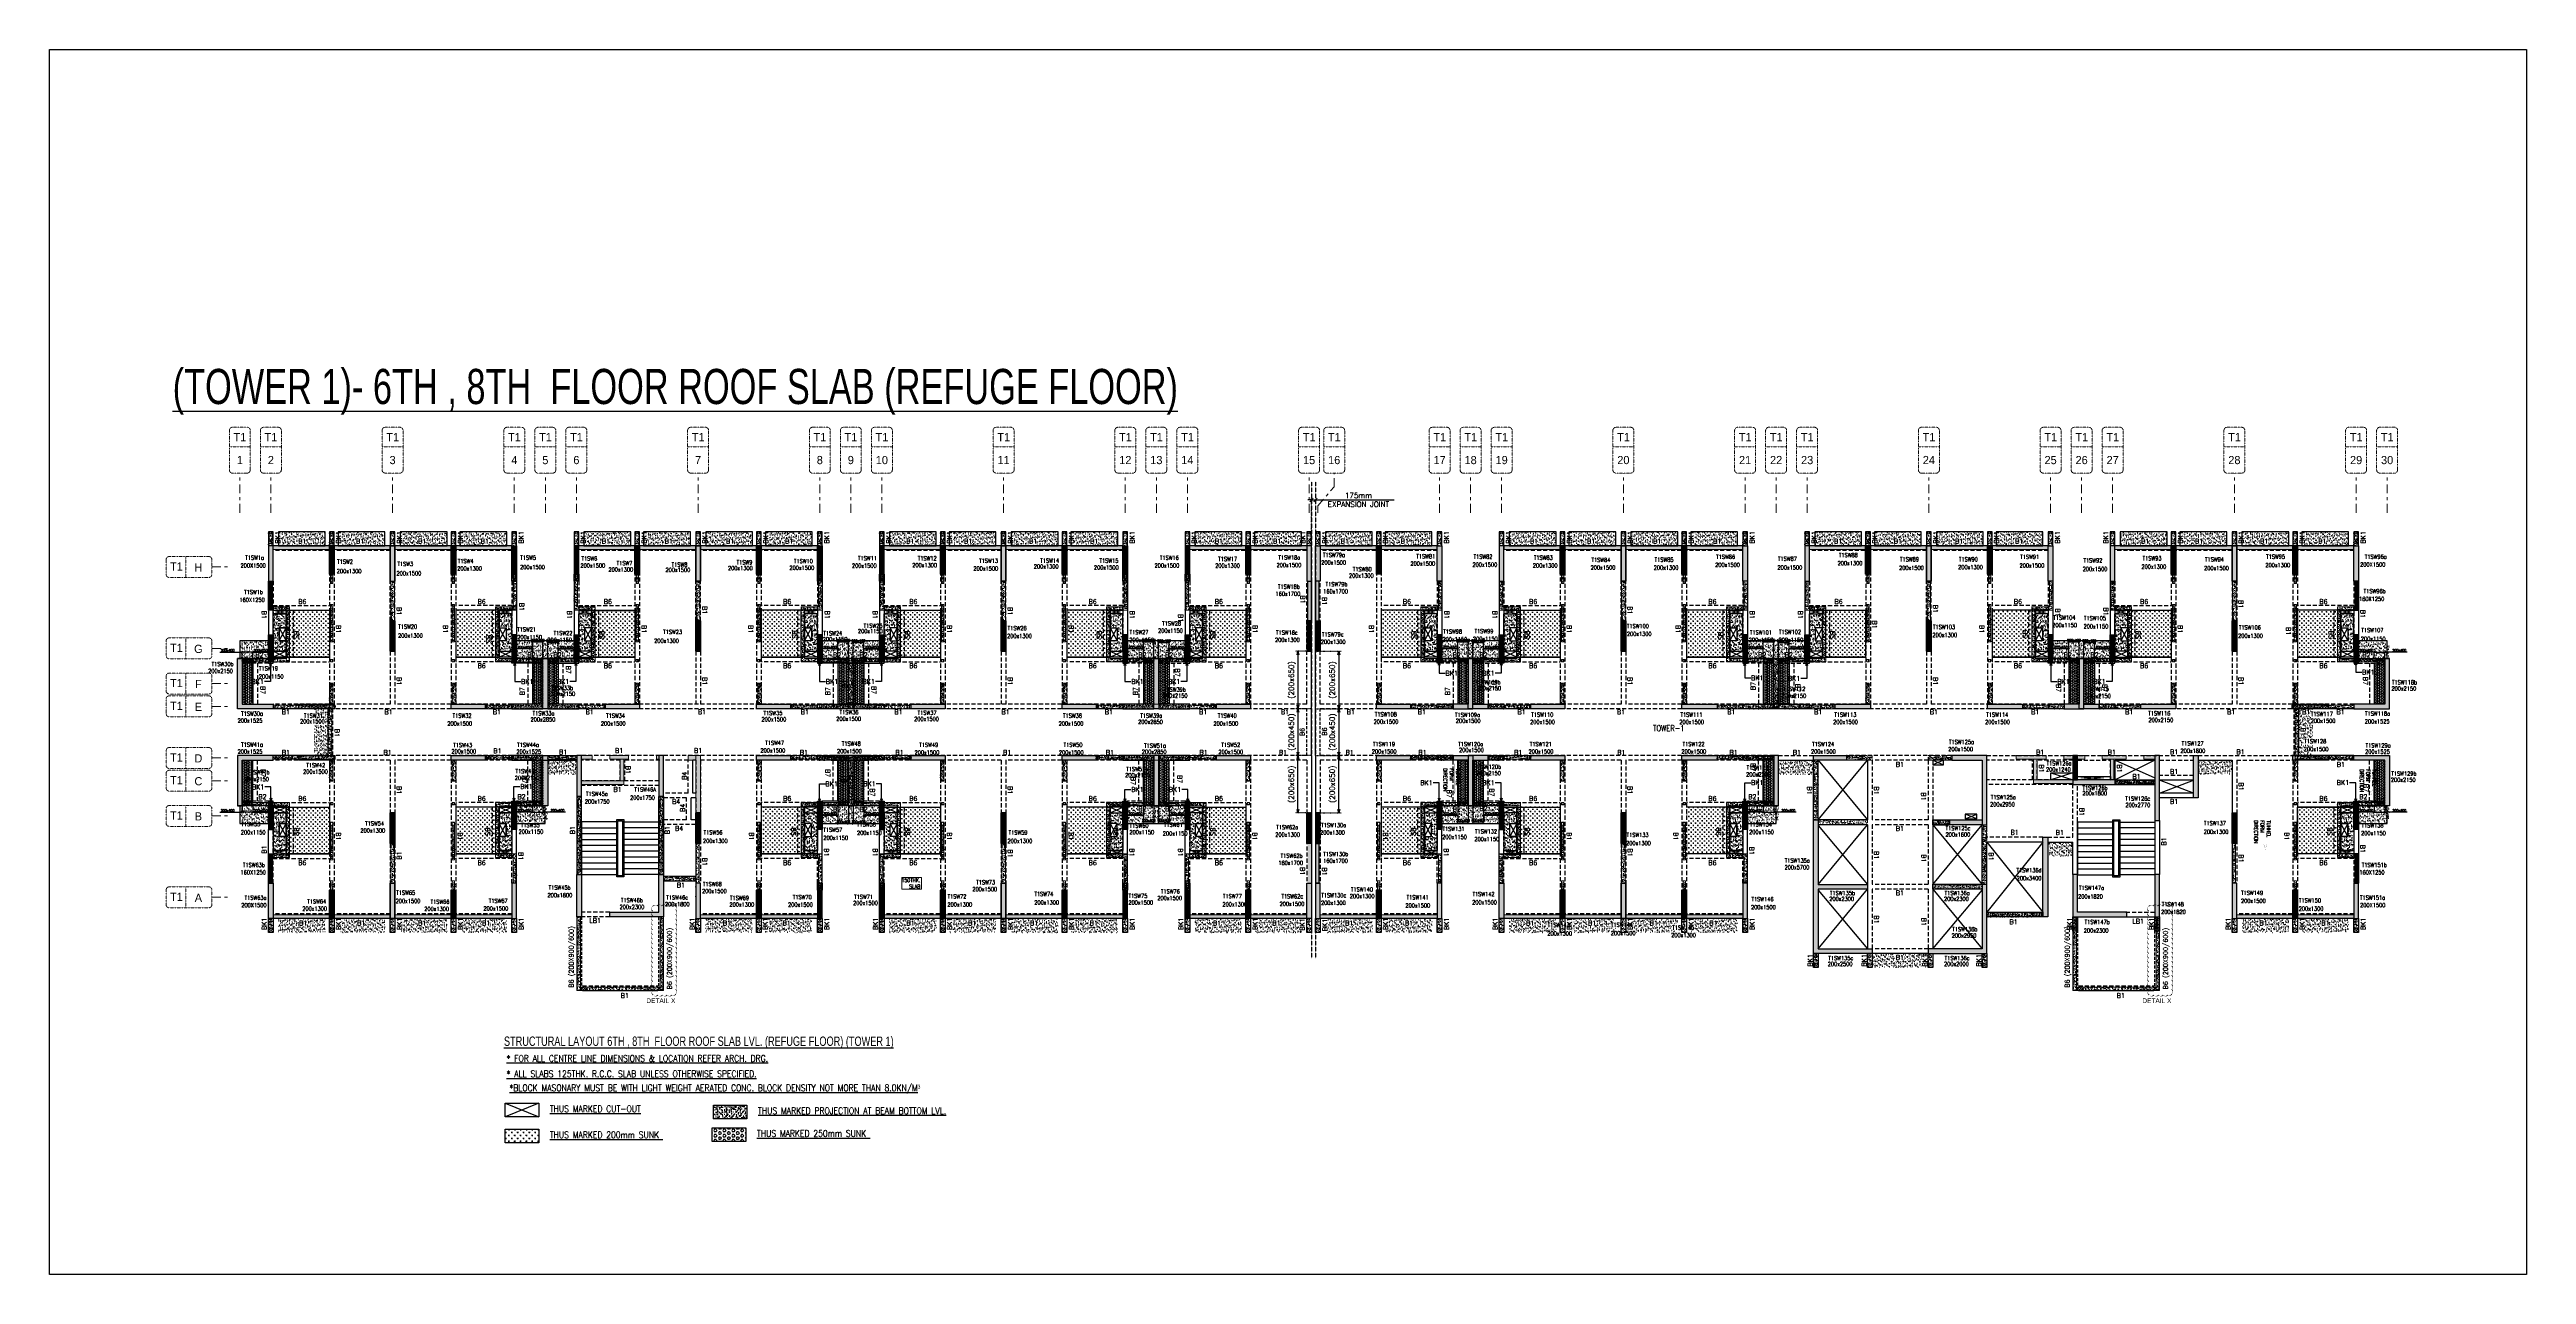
# Model space of a CAD drawing. Header units: millimetres. Extents: x 1078357 to 2594950, y -4969473 to -4636555.
# Drawn here: x 1687296 to 1793102, y -4689280 to -4636994 of the extents above; entities that cross this region are included whole.
import ezdxf
from ezdxf.enums import TextEntityAlignment as Align

# ---------------------------------------------------------------- set-up
doc = ezdxf.new("R2010")
doc.units = ezdxf.units.MM
doc.header["$PDMODE"] = 35
for name, pattern in [('CENTER', [2, 1.25, -0.25, 0.25, -0.25]), ('CONTINOUS', [0]), ('DGN STYLE 7', [8.34, 3.75, -1.67, 1.25, -1.67]), ('DOT', [0.25, 0, -0.25]), ('HIDDEN', [0.375, 0.25, -0.125]), ('New Retail block$0$CONTINOUS', [0])]:
    doc.linetypes.add(name, pattern=pattern)
doc.layers.get('0').update_dxf_attribs({"lineweight": 0})
doc.layers.get('Defpoints').update_dxf_attribs({"lineweight": 0})
for name, color, linetype, lineweight in [('A-_ANOTDIMA_D-', 6, 'Continuous', 13), ('A-_ANOTGRID_E-', 8, 'DGN STYLE 7', 13), ('Boundary', 40, 'Continuous', 30), ('COL. NO.', 30, 'Continuous', 25), ('COL. SIZE', 7, 'Continuous', 25), ('DIM', 9, 'Continuous', 25), ('GRID LINE', 8, 'Continuous', 0), ('HATCH', 8, 'Continuous', 30), ('Origin', 40, 'Continuous', 30), ('RCC UPSTAND', 43, 'Continuous', 30), ('S-NON STR RCC WALL', 8, 'Continuous', 0), ('SLAB THK.', 6, 'Continuous', 0)]:
    doc.layers.add(name, color=color, linetype=linetype, lineweight=lineweight)
for name, color, linetype in [('B-200x300', 212, 'HIDDEN'), ('B-200x325', 201, 'HIDDEN'), ('B-200x375', 41, 'HIDDEN'), ('B-200x400', 44, 'HIDDEN'), ('B-200x450', 52, 'HIDDEN'), ('B-200x650', 241, 'HIDDEN'), ('B-200X900-600', 211, 'HIDDEN'), ('B-300xSLAB THK.', 151, 'Continuous'), ('BK1-200x650', 241, 'HIDDEN'), ('DC BEAM NO.', 7, 'Continuous'), ('DROP SLAB', 8, 'Continuous'), ('EXPANSION JOINT', 10, 'HIDDEN'), ('EXPANTION JOINT', 240, 'Continuous'), ('NON STR. RCC WALL', 6, 'Continuous'), ('S TEXT', 7, 'Continuous'), ('S-COLUMN_SHEAR WALL', 1, 'Continuous'), ('S-CUT OUT', 3, 'Continuous'), ('S-DIM', 2, 'Continuous'), ('S-LEGEND', 7, 'Continuous'), ('S-PROJECTION', 54, 'New Retail block$0$CONTINOUS'), ('S-STAIR', 8, 'Continuous'), ('SLAB FOLD', 8, 'Continuous'), ('TEXT', 7, 'Continuous'), ('UP TO 10FRS', 30, 'Continuous')]:
    doc.layers.add(name, color=color, linetype=linetype)
doc.styles.add('ARIAL', font='arial.ttf')
doc.styles.add('Roman', font='romans')
doc.styles.add('ROMANS', font='romans.shx', dxfattribs={"width": 0.85})
doc.styles.add('SANSSERIF', font='sas_____.pfb')
doc.styles.get("Standard").update_dxf_attribs({"font": 'Adani Regular.ttf', "height": 500})
doc.dimstyles.new('HARESH', dxfattribs={"dimtxt": 150, "dimasz": 75, "dimexe": 0, "dimexo": 0, "dimgap": 25, "dimtad": 1, "dimdec": 0, "dimdsep": 46, "dimtxsty": 'Roman', "dimblk": 'OBLIQUE', "dimcen": 225, "dimdle": 25, "dimclrd": 2, "dimclre": 2, "dimclrt": 7, "dimadec": 8, "dimazin": 1, "dimtfac": 1, "dimtdec": 0, "dimtmove": 0, "dimatfit": 0, "dimfxl": 1, "dimlwd": -1, "dimlwe": -1, "dimarcsym": 0})
pattern_1 = [(50, (1699363.12, -4712688.38), (182.18467, -15.9391), [19.05, -209.55]), (355, (1699363.12, -4712688.38), (-35.2434, 191.05685), [15.24, -167.6406]), (100.45144, (1699378.3, -4712689.7), (146.94125, 175.11775), [16.19, -178.09024]), (46.1842, (1699363.12, -4712637.58), (271.079, -42.0423), [28.575, -314.325]), (96.63556, (1699385.7, -4712641.08), (237.4041, 247.4261), [24.285, -267.1356]), (351.18415, (1699363.12, -4712637.58), (237.4041, 247.4261), [22.86, -251.4597]), (21, (1699388.52, -4712650.28), (151.6144, -102.2652), [19.05, -209.55]), (326, (1699388.52, -4712650.28), (61.802, 184.18797), [15.24, -167.64]), (71.45144, (1699401.16, -4712658.8), (213.4164, 81.92277), [16.19, -178.08994]), (37.5, (1699363.12, -4712688.38), (3.0886, 84.55504), [0, -165.608, 0, -170.18, 0, -168.275]), (7.5, (1699363.12, -4712688.38), (66.81966, 100.18057), [0, -97.028, 0, -161.798, 0, -64.135]), (327.5, (1699306.48, -4712688.38), (135.590595, -5.72874), [0, -63.5, 0, -198.12, 0, -262.89]), (317.5, (1699281.08, -4712688.38), (148.12918, 25.4265), [0, -82.55, 0, -131.572, 0, -186.69])]
pattern_2 = [(50, (2796574.62, -9398072.23), (182.184669, -15.9390855), [19.05, -209.55]), (355, (2796574.62, -9398072.23), (-35.2434214, 191.056845), [15.24, -167.640584]), (100.4514447, (2796589.8, -9398073.56), (146.941247, 175.117752), [16.190009, -178.0902446]), (46.1842, (2796574.62, -9398021.43), (271.079041, -42.042328), [28.575, -314.325]), (96.6355576, (2796597.2, -9398024.93), (237.404134, 247.426125), [24.285023, -267.135608]), (351.184151, (2796574.62, -9398021.43), (237.404134, 247.426125), [22.859967, -251.459732]), (21, (2796600.02, -9398034.13), (151.6143913, -102.265198), [19.05, -209.55]), (326, (2796600.02, -9398034.13), (61.802028, 184.187966), [15.24, -167.64]), (71.451445, (2796612.66, -9398042.65), (213.416419, 81.922769), [16.190009, -178.0899376]), (37.5, (2796574.623, -9398072.23), (3.08860325, 84.5550389), [0, -165.608, 0, -170.18, 0, -168.275]), (7.5, (2796574.62, -9398072.23), (66.8196625, 100.1805748), [0, -97.028, 0, -161.798, 0, -64.135]), (327.5, (2796517.98, -9398072.23), (135.5905952, -5.728744), [0, -63.5, 0, -198.12, 0, -262.89]), (317.5, (2796492.58, -9398072.23), (148.1291814, 25.426491), [0, -82.55, 0, -131.572, 0, -186.69])]
pattern_3 = [(50, (2796587.84, -9396707.56), (182.184669, -15.9390855), [19.05, -209.55]), (355, (2796587.84, -9396707.56), (-35.2434214, 191.056845), [15.24, -167.640584]), (100.4514447, (2796603.02, -9396708.9), (146.941247, 175.117752), [16.190009, -178.0902446]), (46.1842, (2796587.84, -9396656.76), (271.079041, -42.042328), [28.575, -314.325]), (96.6355576, (2796610.43, -9396660.27), (237.404134, 247.426125), [24.285023, -267.135608]), (351.184151, (2796587.84, -9396656.76), (237.404134, 247.426125), [22.859967, -251.459732]), (21, (2796613.24, -9396669.46), (151.6143913, -102.265198), [19.05, -209.55]), (326, (2796613.24, -9396669.46), (61.802028, 184.187966), [15.24, -167.64]), (71.451445, (2796625.87, -9396677.99), (213.416419, 81.922769), [16.190009, -178.0899376]), (37.5, (2796587.84, -9396707.564), (3.08860325, 84.5550389), [0, -165.608, 0, -170.18, 0, -168.275]), (7.5, (2796587.84, -9396707.56), (66.8196625, 100.1805748), [0, -97.028, 0, -161.798, 0, -64.135]), (327.5, (2796531.195, -9396707.564), (135.5905952, -5.728744), [0, -63.5, 0, -198.12, 0, -262.89]), (317.5, (2796505.8, -9396707.56), (148.1291814, 25.426491), [0, -82.55, 0, -131.572, 0, -186.69])]
pattern_4 = [(230, (2852336.23, -9435903.8), (-182.184669, 15.9390855), [19.05, -209.55]), (175, (2852336.23, -9435903.8), (35.2434214, -191.056845), [15.24, -167.640584]), (280.4514447, (2852321.05, -9435902.47), (-146.941247, -175.117752), [16.190009, -178.0902446]), (226.1842, (2852336.23, -9435954.6), (-271.079041, 42.042328), [28.575, -314.325]), (276.6355576, (2852313.64, -9435951.1), (-237.404134, -247.426125), [24.285023, -267.135608]), (171.184151, (2852336.23, -9435954.6), (-237.404134, -247.426125), [22.859967, -251.459732]), (201, (2852310.83, -9435941.9), (-151.6143913, 102.265198), [19.05, -209.55]), (146, (2852310.83, -9435941.9), (-61.802028, -184.187966), [15.24, -167.64]), (251.451445, (2852298.2, -9435933.38), (-213.416419, -81.922769), [16.190009, -178.0899376]), (217.5, (2852336.23, -9435903.8), (-3.08860325, -84.5550389), [0, -165.608, 0, -170.18, 0, -168.275]), (187.5, (2852336.23, -9435903.8), (-66.8196625, -100.1805748), [0, -97.028, 0, -161.798, 0, -64.135]), (147.5, (2852392.87, -9435903.8), (-135.5905952, 5.728744), [0, -63.5, 0, -198.12, 0, -262.89]), (137.5, (2852418.27, -9435903.8), (-148.1291814, -25.426491), [0, -82.55, 0, -131.572, 0, -186.69])]
pattern_5 = [(50, (-5739970.31, 27975610.97), (182.184669, -15.93908554), [19.05, -209.55]), (355, (-5739970.31, 27975610.97), (-35.2434214, 191.0568452), [15.24, -167.6405842]), (100.4514447, (-5739955.13, 27975609.64), (146.9412471, 175.1177519), [16.1900088, -178.0902446]), (46.1842, (-5739970.31, 27975661.77), (271.0790409, -42.042328), [28.575, -314.325]), (96.6355576, (-5739947.72, 27975658.27), (237.404134, 247.4261246), [24.2850231, -267.1356082]), (351.1841512, (-5739970.3, 27975661.77), (237.404134, 247.4261246), [22.859967, -251.459732]), (21, (-5739944.91, 27975649.07), (151.6143913, -102.2651982), [19.05, -209.55]), (326, (-5739944.91, 27975649.07), (61.8020283, 184.1879661), [15.24, -167.64]), (71.451445, (-5739932.28, 27975640.55), (213.4164193, 81.9227689), [16.1900088, -178.0899376]), (37.5, (-5739970.31, 27975610.97), (3.08860325, 84.55503887), [0, -165.608, 0, -170.18, 0, -168.275]), (7.5, (-5739970.31, 27975610.97), (66.8196625, 100.18057482), [0, -97.028, 0, -161.798, 0, -64.135]), (327.5, (-5740026.954, 27975610.97), (135.59059517, -5.72874399), [0, -63.5, 0, -198.12, 0, -262.89]), (317.5, (-5740052.35, 27975610.97), (148.1291814, 25.42649103), [0, -82.55, 0, -131.572, 0, -186.69])]
pattern_6 = [(50, (621333.79, -36935.67), (182.184669, -15.9390855), [19.05, -209.55]), (355, (621333.79, -36935.67), (-35.2434214, 191.056845), [15.24, -167.640584]), (100.4514447, (621348.97, -36937), (146.941247, 175.117752), [16.190009, -178.0902446]), (46.1842, (621333.79, -36884.87), (271.079041, -42.042328), [28.575, -314.325]), (96.6355576, (621356.38, -36888.37), (237.404134, 247.426125), [24.285023, -267.135608]), (351.184151, (621333.79, -36884.87), (237.404134, 247.426125), [22.859967, -251.459732]), (21, (621359.19, -36897.57), (151.6143913, -102.265198), [19.05, -209.55]), (326, (621359.19, -36897.57), (61.802028, 184.187966), [15.24, -167.64]), (71.451445, (621371.82, -36906.1), (213.416419, 81.922769), [16.190009, -178.0899376]), (37.5, (621333.786, -36935.67), (3.08860325, 84.5550389), [0, -165.608, 0, -170.18, 0, -168.275]), (7.5, (621333.79, -36935.67), (66.8196625, 100.1805748), [0, -97.028, 0, -161.798, 0, -64.135]), (327.5, (621277.144, -36935.67), (135.5905952, -5.728744), [0, -63.5, 0, -198.12, 0, -262.89]), (317.5, (621251.74, -36935.67), (148.1291814, 25.426491), [0, -82.55, 0, -131.572, 0, -186.69])]
pattern_7 = [(50, (-4642745.6, 23291591.78), (182.184669, -15.9390855), [19.05, -209.55]), (355, (-4642745.6, 23291591.78), (-35.2434214, 191.0568452), [15.24, -167.6405842]), (100.4514447, (-4642730.41, 23291590.45), (146.9412471, 175.1177519), [16.1900088, -178.0902446]), (46.1842, (-4642745.6, 23291642.58), (271.0790409, -42.042328), [28.575, -314.325]), (96.6355576, (-4642723, 23291639.08), (237.404134, 247.4261246), [24.2850231, -267.1356082]), (351.1841512, (-4642745.6, 23291642.58), (237.404134, 247.4261246), [22.859967, -251.459732]), (21, (-4642720.2, 23291629.88), (151.6143913, -102.2651982), [19.05, -209.55]), (326, (-4642720.2, 23291629.88), (61.8020283, 184.1879661), [15.24, -167.64]), (71.451445, (-4642707.56, 23291621.36), (213.4164193, 81.9227689), [16.1900088, -178.0899376]), (37.5, (-4642745.6, 23291591.78), (3.08860325, 84.55503887), [0, -165.608, 0, -170.18, 0, -168.275]), (7.5, (-4642745.6, 23291591.78), (66.8196625, 100.18057482), [0, -97.028, 0, -161.798, 0, -64.135]), (327.5, (-4642802.24, 23291591.78), (135.59059517, -5.728744), [0, -63.5, 0, -198.12, 0, -262.89]), (317.5, (-4642827.64, 23291591.78), (148.1291814, 25.42649103), [0, -82.55, 0, -131.572, 0, -186.69])]
pattern_8 = [(50, (1718558.5, -4720954.86), (182.18467, -15.9391), [19.05, -209.55]), (355, (1718558.5, -4720954.86), (-35.2434, 191.05685), [15.24, -167.6406]), (100.45144, (1718573.68, -4720956.18), (146.94125, 175.11775), [16.19, -178.09024]), (46.1842, (1718558.5, -4720904.06), (271.07904, -42.0423), [28.575, -314.325]), (96.63556, (1718581.1, -4720907.56), (237.4041, 247.4261), [24.285, -267.1356]), (351.18415, (1718558.5, -4720904.06), (237.4041, 247.4261), [22.86, -251.4597]), (21, (1718583.9, -4720916.76), (151.6144, -102.2652), [19.05, -209.55]), (326, (1718583.9, -4720916.76), (61.80203, 184.18797), [15.24, -167.64]), (71.45144, (1718596.54, -4720925.28), (213.4164, 81.92277), [16.19, -178.08994]), (37.5, (1718558.5, -4720954.856), (3.088603, 84.55504), [0, -165.608, 0, -170.18, 0, -168.275]), (7.5, (1718558.5, -4720954.86), (66.81966, 100.18057), [0, -97.028, 0, -161.798, 0, -64.135]), (327.5, (1718501.86, -4720954.856), (135.590595, -5.728744), [0, -63.5, 0, -198.12, 0, -262.89]), (317.5, (1718476.46, -4720954.86), (148.12918, 25.4265), [0, -82.55, 0, -131.572, 0, -186.69])]
pattern_9 = [(50, (1718558.5, -4720954.86), (182.18467, -15.93909), [19.05, -209.55]), (355, (1718558.5, -4720954.86), (-35.2434, 191.05685), [15.24, -167.6406]), (100.45144, (1718573.68, -4720956.18), (146.94125, 175.11775), [16.19, -178.09024]), (46.1842, (1718558.5, -4720904.06), (271.07904, -42.0423), [28.575, -314.325]), (96.63556, (1718581.1, -4720907.56), (237.4041, 247.4261), [24.285, -267.1356]), (351.18415, (1718558.5, -4720904.06), (237.4041, 247.4261), [22.86, -251.4597]), (21, (1718583.9, -4720916.76), (151.6144, -102.2652), [19.05, -209.55]), (326, (1718583.9, -4720916.76), (61.80203, 184.18797), [15.24, -167.64]), (71.45144, (1718596.54, -4720925.28), (213.4164, 81.92277), [16.19, -178.08994]), (37.5, (1718558.5, -4720954.856), (3.088603, 84.55504), [0, -165.608, 0, -170.18, 0, -168.275]), (7.5, (1718558.5, -4720954.86), (66.81966, 100.18057), [0, -97.028, 0, -161.798, 0, -64.135]), (327.5, (1718501.86, -4720954.856), (135.590595, -5.728744), [0, -63.5, 0, -198.12, 0, -262.89]), (317.5, (1718476.46, -4720954.86), (148.12918, 25.4265), [0, -82.55, 0, -131.572, 0, -186.69])]
pattern_10 = [(50, (-4642745.6, 23291591.78), (182.184669, -15.9390855), [19.05, -209.55]), (355, (-4642745.6, 23291591.78), (-35.2434214, 191.0568452), [15.24, -167.6405842]), (100.4514447, (-4642730.41, 23291590.45), (146.9412471, 175.1177519), [16.1900088, -178.0902446]), (46.1842, (-4642745.6, 23291642.58), (271.0790409, -42.042328), [28.575, -314.325]), (96.6355576, (-4642723, 23291639.08), (237.404134, 247.4261246), [24.2850231, -267.1356082]), (351.1841512, (-4642745.6, 23291642.58), (237.404134, 247.4261246), [22.859967, -251.459732]), (21, (-4642720.2, 23291629.88), (151.6143913, -102.2651982), [19.05, -209.55]), (326, (-4642720.2, 23291629.88), (61.8020283, 184.1879661), [15.24, -167.64]), (71.451445, (-4642707.56, 23291621.36), (213.4164193, 81.9227689), [16.1900088, -178.0899376]), (37.5, (-4642745.6, 23291591.78), (3.08860325, 84.55503887), [0, -165.608, 0, -170.18, 0, -168.275]), (7.5, (-4642745.6, 23291591.78), (66.8196625, 100.18057482), [0, -97.028, 0, -161.798, 0, -64.135]), (327.5, (-4642802.24, 23291591.78), (135.59059517, -5.728744), [0, -63.5, 0, -198.12, 0, -262.89]), (317.5, (-4642827.64, 23291591.78), (148.1291814, 25.42649103), [0, -82.55, 0, -131.572, 0, -186.69])]
pattern_11 = [(50, (-4642745.6, 23291591.78), (182.184669, -15.9390855), [19.05, -209.55]), (355, (-4642745.6, 23291591.78), (-35.2434214, 191.0568452), [15.24, -167.6405842]), (100.4514447, (-4642730.41, 23291590.45), (146.9412471, 175.1177519), [16.1900088, -178.0902446]), (46.1842, (-4642745.6, 23291642.58), (271.0790409, -42.042328), [28.575, -314.325]), (96.6355576, (-4642723, 23291639.08), (237.404134, 247.4261246), [24.2850231, -267.1356082]), (351.1841512, (-4642745.6, 23291642.58), (237.404134, 247.4261246), [22.859967, -251.459732]), (21, (-4642720.2, 23291629.88), (151.6143913, -102.2651982), [19.05, -209.55]), (326, (-4642720.2, 23291629.88), (61.8020283, 184.1879661), [15.24, -167.64]), (71.451445, (-4642707.56, 23291621.36), (213.4164193, 81.9227689), [16.1900088, -178.0899376]), (37.5, (-4642745.6, 23291591.78), (3.08860325, 84.55503887), [0, -165.608, 0, -170.18, 0, -168.275]), (7.5, (-4642745.6, 23291591.78), (66.8196625, 100.18057482), [0, -97.028, 0, -161.798, 0, -64.135]), (327.5, (-4642802.24, 23291591.78), (135.59059517, -5.728744), [0, -63.5, 0, -198.12, 0, -262.89]), (317.5, (-4642827.64, 23291591.78), (148.1291814, 25.42649103), [0, -82.55, 0, -131.572, 0, -186.69])]
pattern_12 = [(50, (-3545520.88, 18607572.6), (182.184669, -15.9390855), [19.05, -209.55]), (355, (-3545520.88, 18607572.6), (-35.2434214, 191.0568452), [15.24, -167.6405842]), (100.4514447, (-3545505.7, 18607571.27), (146.9412471, 175.1177519), [16.1900088, -178.0902446]), (46.1842, (-3545520.88, 18607623.4), (271.0790409, -42.042328), [28.575, -314.325]), (96.6355576, (-3545498.3, 18607619.9), (237.404134, 247.4261246), [24.285023, -267.135608]), (351.1841512, (-3545520.88, 18607623.4), (237.404134, 247.4261246), [22.859967, -251.459732]), (21, (-3545495.48, 18607610.7), (151.6143913, -102.2651982), [19.05, -209.55]), (326, (-3545495.48, 18607610.7), (61.8020283, 184.1879661), [15.24, -167.64]), (71.451445, (-3545482.85, 18607602.17), (213.4164193, 81.9227689), [16.1900088, -178.0899376]), (37.5, (-3545520.88, 18607572.596), (3.08860325, 84.55503887), [0, -165.608, 0, -170.18, 0, -168.275]), (7.5, (-3545520.88, 18607572.6), (66.8196625, 100.18057482), [0, -97.028, 0, -161.798, 0, -64.135]), (327.5, (-3545577.52, 18607572.596), (135.59059517, -5.728744), [0, -63.5, 0, -198.12, 0, -262.89]), (317.5, (-3545602.92, 18607572.6), (148.1291814, 25.42649103), [0, -82.55, 0, -131.572, 0, -186.69])]
pattern_13 = [(50, (-5739970.31, 27975610.97), (182.184669, -15.93908554), [19.05, -209.55]), (355, (-5739970.31, 27975610.97), (-35.2434214, 191.0568452), [15.24, -167.6405842]), (100.4514447, (-5739955.13, 27975609.64), (146.9412471, 175.1177519), [16.1900088, -178.0902446]), (46.1842, (-5739970.31, 27975661.77), (271.0790409, -42.042328), [28.575, -314.325]), (96.6355576, (-5739947.72, 27975658.27), (237.404134, 247.4261246), [24.2850231, -267.1356082]), (351.1841512, (-5739970.3, 27975661.77), (237.404134, 247.4261246), [22.859967, -251.459732]), (21, (-5739944.91, 27975649.07), (151.6143913, -102.2651982), [19.05, -209.55]), (326, (-5739944.91, 27975649.07), (61.8020283, 184.1879661), [15.24, -167.64]), (71.451445, (-5739932.28, 27975640.55), (213.4164193, 81.9227689), [16.1900088, -178.0899376]), (37.5, (-5739970.31, 27975610.97), (3.08860325, 84.55503887), [0, -165.608, 0, -170.18, 0, -168.275]), (7.5, (-5739970.31, 27975610.97), (66.8196625, 100.18057482), [0, -97.028, 0, -161.798, 0, -64.135]), (327.5, (-5740026.954, 27975610.97), (135.59059517, -5.72874399), [0, -63.5, 0, -198.12, 0, -262.89]), (317.5, (-5740052.35, 27975610.97), (148.1291814, 25.42649103), [0, -82.55, 0, -131.572, 0, -186.69])]
pattern_14 = [(37.4701541, (-1209208.67, 9329389.39), (-4.7236114, 146.8264517), [0, -115.824, 0, -129.54, 0, -123.825]), (7.4701541, (-1209208.67, 9329389.4), (134.9689868, 214.9772528), [0, -62.484, 0, -104.394, 0, -40.005]), (327.4701541, (-1209302.4, 9329389.44), (237.2979035, 0.3075449), [0, -38.1, 0, -137.16, 0, -179.07]), (317.4701541, (-1209302.4, 9329389.44), (229.1017424, 66.759465), [0, -19.05, 0, -89.916, 0, -102.87])]
pattern_15 = [(37.4701541, (-2306433.39, 14013408.58), (-4.72361136, 146.8264517), [0, -115.824, 0, -129.54, 0, -123.825]), (7.4701541, (-2306433.39, 14013408.58), (134.9689868, 214.9772528), [0, -62.484, 0, -104.394, 0, -40.005]), (327.4701541, (-2306527.11, 14013408.63), (237.2979035, 0.3075449), [0, -38.1, 0, -137.16, 0, -179.07]), (317.4701541, (-2306527.11, 14013408.63), (229.1017424, 66.759465), [0, -19.05, 0, -89.916, 0, -102.87])]
pattern_16 = [(50, (1726901.75, -4669982.61), (182.18467, -15.9391), [19.05, -209.55]), (355, (1726901.75, -4669982.61), (-35.2434, 191.05685), [15.24, -167.6406]), (100.45144, (1726916.94, -4669983.94), (146.94125, 175.11775), [16.19, -178.09024]), (46.1842, (1726901.75, -4669931.81), (271.079, -42.0423), [28.575, -314.325]), (96.63556, (1726924.34, -4669935.32), (237.4041, 247.4261), [24.285, -267.1356]), (351.18415, (1726901.75, -4669931.8), (237.4041, 247.4261), [22.86, -251.4597]), (21, (1726927.15, -4669944.51), (151.6144, -102.2652), [19.05, -209.55]), (326, (1726927.15, -4669944.51), (61.802, 184.188), [15.24, -167.64]), (71.45144, (1726939.79, -4669953.03), (213.4164, 81.9228), [16.19, -178.0899]), (37.5, (1726901.753, -4669982.61), (3.0886, 84.55504), [0, -165.608, 0, -170.18, 0, -168.275]), (7.5, (1726901.75, -4669982.61), (66.81966, 100.18057), [0, -97.028, 0, -161.798, 0, -64.135]), (327.5, (1726845.11, -4669982.61), (135.5906, -5.72874), [0, -63.5, 0, -198.12, 0, -262.89]), (317.5, (1726819.71, -4669982.61), (148.12918, 25.4265), [0, -82.55, 0, -131.572, 0, -186.69])]
pattern_17 = [(230, (4258844.17, -7873130.86), (-143.4520365, 12.550427), [15, -165]), (175, (4258844.17, -7873130.86), (27.7502667, -150.438427), [12, -132]), (280.4514445, (4258832.21, -7873129.82), (-115.7017693, -137.887998), [12.7480384, -140.2284224]), (226.1842, (4258844.17, -7873170.86), (-213.448266, 33.103856), [22.5, -247.5]), (276.6356355, (4258826.38, -7873168.1), (-186.932389, -194.82372), [19.122068, -210.342752]), (171.184164, (4258844.17, -7873170.86), (-186.932389, -194.82372), [18, -198]), (201, (4258824.17, -7873160.86), (-119.3814104, 80.523778), [15, -165]), (146, (4258824.17, -7873160.86), (-48.6630664, -145.030009), [12, -132]), (251.4514447, (4258814.22, -7873154.15), (-168.0444753, -64.5062306), [12.748038, -140.2284224]), (217.5, (4258844.165, -7873130.863), (-2.43197106, -66.57877077), [0, -130.4, 0, -134, 0, -132.5]), (187.5, (4258844.165, -7873130.86), (-52.6139075, -78.8823424), [0, -76.4, 0, -127.4, 0, -50.5]), (147.5, (4258888.765, -7873130.863), (-106.7644872, 4.51097435), [0, -50, 0, -156, 0, -207]), (137.5, (4258908.77, -7873130.86), (-116.6372339, -20.0209965), [0, -65, 0, -103.6, 0, -147])]
pattern_18 = [(230, (4258844.17, -7873130.86), (-143.4520365, 12.550427), [15, -165]), (175, (4258844.17, -7873130.86), (27.7502667, -150.438427), [12, -132]), (280.4514445, (4258832.21, -7873129.82), (-115.7017693, -137.887998), [12.7480384, -140.2284224]), (226.1842, (4258844.17, -7873170.86), (-213.448266, 33.103856), [22.5, -247.5]), (276.6356355, (4258826.38, -7873168.1), (-186.932389, -194.82372), [19.122068, -210.342752]), (171.184164, (4258844.17, -7873170.86), (-186.932389, -194.82372), [18, -198]), (201, (4258824.17, -7873160.86), (-119.3814104, 80.523778), [15, -165]), (146, (4258824.17, -7873160.86), (-48.6630664, -145.030009), [12, -132]), (251.4514447, (4258814.22, -7873154.15), (-168.0444753, -64.5062306), [12.748038, -140.2284224]), (217.5, (4258844.165, -7873130.863), (-2.43197106, -66.57877077), [0, -130.4, 0, -134, 0, -132.5]), (187.5, (4258844.165, -7873130.86), (-52.6139075, -78.8823424), [0, -76.4, 0, -127.4, 0, -50.5]), (147.5, (4258888.765, -7873130.863), (-106.7644872, 4.51097435), [0, -50, 0, -156, 0, -207]), (137.5, (4258908.77, -7873130.86), (-116.6372339, -20.0209965), [0, -65, 0, -103.6, 0, -147])]
pattern_19 = [(140, (-1448750.34, -7202350.42), (12.550427, 143.4520365), [15, -165]), (85, (-1448750.34, -7202350.42), (-150.438427, -27.7502667), [12, -132]), (190.4514445, (-1448749.3, -7202338.47), (-137.887998, 115.7017693), [12.7480384, -140.2284224]), (136.1842, (-1448790.34, -7202350.42), (33.103856, 213.448266), [22.5, -247.5]), (186.6356355, (-1448787.58, -7202332.63), (-194.82372, 186.932389), [19.122068, -210.342752]), (81.184164, (-1448790.34, -7202350.42), (-194.82372, 186.932389), [18, -198]), (111, (-1448780.34, -7202330.42), (80.523778, 119.3814104), [15, -165]), (56, (-1448780.34, -7202330.42), (-145.030009, 48.6630664), [12, -132]), (161.4514447, (-1448773.63, -7202320.47), (-64.5062306, 168.0444753), [12.748038, -140.2284224]), (127.5, (-1448750.344, -7202350.42), (-66.57877077, 2.43197106), [0, -130.4, 0, -134, 0, -132.5]), (97.5, (-1448750.344, -7202350.42), (-78.8823424, 52.6139075), [0, -76.4, 0, -127.4, 0, -50.5]), (57.5, (-1448750.344, -7202395.02), (4.51097435, 106.7644872), [0, -50, 0, -156, 0, -207]), (47.5, (-1448750.34, -7202415.02), (-20.0209965, 116.6372339), [0, -65, 0, -103.6, 0, -147])]
pattern_20 = [(37.4701541, (-2306433.3, 14013408.58), (-4.72361136, 146.8264517), [0, -115.824, 0, -129.54, 0, -123.825]), (7.4701541, (-2306433.3, 14013408.58), (134.9689868, 214.9772528), [0, -62.484, 0, -104.394, 0, -40.005]), (327.4701541, (-2306527.02, 14013408.63), (237.2979035, 0.3075449), [0, -38.1, 0, -137.16, 0, -179.07]), (317.4701541, (-2306527.02, 14013408.63), (229.1017424, 66.759465), [0, -19.05, 0, -89.916, 0, -102.87])]
pattern_21 = [(180, (1699349.81, -4476175.835), (-7e-15, -54.992613), [31.75, -63.5]), (300, (1699349.81, -4476175.835), (47.625, 27.496307), [31.75, -63.5]), (240, (1699318.06, -4476175.835), (47.625, -27.496307), [31.75, -63.5])]
pattern_22 = [(180.03079016, (-1567767.08, 9379525.57), (-95.1987999, -95.3011726), [47.625, -142.875]), (270.03079016, (-1567790.905, 9379549.37), (95.3011726, -95.1987999), [47.625, -142.875])]
pattern_23 = [(180.03079016, (-2664991.8, 14063544.76), (-95.1987999, -95.3011726), [47.625, -142.875]), (270.03079016, (-2665015.62, 14063568.56), (95.3011726, -95.1987999), [47.625, -142.875])]
pattern_24 = [(180, (-495099.62, 4891862.54), (-7e-15, -54.99261315), [31.75, -63.5]), (300, (-495099.62, 4891862.54), (47.625, 27.49630658), [31.75, -63.5]), (240, (-495131.37, 4891862.54), (47.625, -27.49630658), [31.75, -63.5])]
pattern_25 = [(37.47015413, (-3324983.33, 18697427.78), (-4.72361136, 146.8264517), [0, -115.824, 0, -129.54, 0, -123.825]), (7.4701541, (-3324983.33, 18697427.78), (134.9689868, 214.9772528), [0, -62.484, 0, -104.394, 0, -40.005]), (327.4701541, (-3325077.06, 18697427.83), (237.2979035, 0.3075449), [0, -38.1, 0, -137.16, 0, -179.07]), (317.4701541, (-3325077.06, 18697427.83), (229.1017424, 66.759465), [0, -19.05, 0, -89.916, 0, -102.87])]
pattern_26 = [(180, (602125.096, 207843.35), (-7e-15, -54.99261315), [31.75, -63.5]), (300, (602125.096, 207843.35), (47.625, 27.4963066), [31.75, -63.5]), (240, (602093.346, 207843.35), (47.625, -27.4963066), [31.75, -63.5])]
pattern_27 = [(37.47015413, (-4472244.2, 23605394.69), (-4.72361136, 146.8264517), [0, -115.824, 0, -129.54, 0, -123.825]), (7.4701541, (-4472244.2, 23605394.7), (134.9689868, 214.9772528), [0, -62.484, 0, -104.394, 0, -40.005]), (327.47015413, (-4472337.93, 23605394.74), (237.29790347, 0.3075449), [0, -38.1, 0, -137.16, 0, -179.07]), (317.4701541, (-4472337.93, 23605394.74), (229.1017424, 66.759465), [0, -19.05, 0, -89.916, 0, -102.87])]
pattern_28 = [(37.47015413, (-4472243.43, 23605394.62), (-4.72361136, 146.8264517), [0, -115.824, 0, -129.54, 0, -123.825]), (7.4701541, (-4472243.43, 23605394.62), (134.9689868, 214.9772528), [0, -62.484, 0, -104.394, 0, -40.005]), (327.47015413, (-4472337.15, 23605394.67), (237.29790347, 0.3075449), [0, -38.1, 0, -137.16, 0, -179.07]), (317.4701541, (-4472337.15, 23605394.67), (229.1017424, 66.759465), [0, -19.05, 0, -89.916, 0, -102.87])]

# ---------------------------------------------------------------- blocks, each defined once
blk = doc.blocks.new('_Oblique')
at = {"color": 0, "linetype": 'ByBlock', "lineweight": -2}
blk.add_line((-0.5, -0.5), (0.5, 0.5), dxfattribs=at)
blk = doc.blocks.new('*D1119')
at = {"layer": 'Defpoints', "color": 0, "linetype": 'CONTINOUS', "ltscale": 0.5, "transparency": 16777216}
for p in [(1741375, -4656167, 3), (1741375, -4656218), (1741200, -4658181, 0)]:
    blk.add_point(p, dxfattribs=at)
at = {"layer": 'EXPANTION JOINT', "color": 2, "linetype": 'CONTINOUS', "ltscale": 0.5, "transparency": 16777216}
for p, q in [((1741200, -4656218), (1741050, -4656218)), ((1741200, -4656218), (1741375, -4656218)), ((1741375, -4656218), (1744739, -4656218))]:
    blk.add_line(p, q, dxfattribs=at)
at = {"layer": 'EXPANTION JOINT', "color": 2, "linetype": 'DOT', "ltscale": 0.5, "transparency": 16777216}
for p, q in [((1741200, -4658181), (1741200, -4656118)), ((1741375, -4656167), (1741375, -4656318))]:
    blk.add_line(p, q, dxfattribs=at)
at = {"layer": 'EXPANTION JOINT', "color": 2, "linetype": 'CONTINOUS', "ltscale": 0.5, "transparency": 16777216, "xscale": 150, "yscale": 150, "zscale": 150}
blk.add_blockref('_Oblique', (1741200, -4656218), dxfattribs=at)
at = {"layer": 'EXPANTION JOINT', "color": 2, "linetype": 'CONTINOUS', "ltscale": 0.5, "transparency": 16777216, "xscale": 150, "yscale": 150, "zscale": 150, "rotation": 180}
blk.add_blockref('_Oblique', (1741375, -4656218), dxfattribs=at)
at = {"layer": 'EXPANTION JOINT', "color": 7, "linetype": 'CONTINOUS', "ltscale": 0.5, "transparency": 16777216, "char_height": 225, "attachment_point": 5, "style": 'Roman'}
for s, insert in [('EXPANSION JOINT ', (1743207, -4656405)), ('175mm', (1743207, -4656030))]:
    blk.add_mtext(s, dxfattribs=dict(at, insert=insert))
blk = doc.blocks.new('*D1120')
at = {"layer": 'Defpoints', "color": 0, "linetype": 'CONTINOUS', "ltscale": 0.5, "transparency": 16777216}
for p in [(1741375, -4656167, 3), (1741375, -4656218), (1741200, -4658181, 0)]:
    blk.add_point(p, dxfattribs=at)
at = {"layer": 'EXPANTION JOINT', "color": 2, "linetype": 'CONTINOUS', "ltscale": 0.5, "transparency": 16777216}
for p, q in [((1741200, -4656218), (1741050, -4656218)), ((1741200, -4656218), (1741375, -4656218)), ((1741375, -4656218), (1744739, -4656218))]:
    blk.add_line(p, q, dxfattribs=at)
at = {"layer": 'EXPANTION JOINT', "color": 2, "linetype": 'DOT', "ltscale": 0.5, "transparency": 16777216}
for p, q in [((1741200, -4658181), (1741200, -4656118)), ((1741375, -4656167), (1741375, -4656318))]:
    blk.add_line(p, q, dxfattribs=at)
at = {"layer": 'EXPANTION JOINT', "color": 2, "linetype": 'CONTINOUS', "ltscale": 0.5, "transparency": 16777216, "xscale": 150, "yscale": 150, "zscale": 150}
blk.add_blockref('_Oblique', (1741200, -4656218), dxfattribs=at)
at = {"layer": 'EXPANTION JOINT', "color": 2, "linetype": 'CONTINOUS', "ltscale": 0.5, "transparency": 16777216, "xscale": 150, "yscale": 150, "zscale": 150, "rotation": 180}
blk.add_blockref('_Oblique', (1741375, -4656218), dxfattribs=at)
at = {"layer": 'EXPANTION JOINT', "color": 7, "linetype": 'CONTINOUS', "ltscale": 0.5, "transparency": 16777216, "char_height": 225, "attachment_point": 5, "style": 'Roman'}
for s, insert in [('EXPANSION JOINT ', (1743207, -4656405)), ('175mm', (1743207, -4656030))]:
    blk.add_mtext(s, dxfattribs=dict(at, insert=insert))
blk = doc.blocks.new('_Open30')
at = {"color": 0, "linetype": 'ByBlock', "lineweight": -2}
for p, q in [((-1, 0.27), (0, 0)), ((0, 0), (-1, -0.27)), ((0, 0), (-1, 0))]:
    blk.add_line(p, q, dxfattribs=at)
blk = doc.blocks.new('*D1129')
at = {"layer": 'Defpoints', "color": 0, "linetype": 'CONTINOUS', "ltscale": 0.5, "transparency": 16777216}
for p in [(1741200, -4662681, 0), (1740626, -4665131), (1741200, -4665131, 0)]:
    blk.add_point(p, dxfattribs=at)
at = {"layer": 'S-DIM', "color": 2, "linetype": 'DOT', "ltscale": 0.5, "transparency": 16777216}
for p, q in [((1741200, -4662681), (1740526, -4662681)), ((1741200, -4665131), (1740526, -4665131))]:
    blk.add_line(p, q, dxfattribs=at)
at = {"layer": 'S-DIM', "color": 2, "linetype": 'CONTINOUS', "ltscale": 0.5, "transparency": 16777216}
blk.add_line((1740626, -4662831), (1740626, -4664981), dxfattribs=at)
at = {"layer": 'S-DIM', "color": 2, "linetype": 'CONTINOUS', "ltscale": 0.5, "transparency": 16777216, "xscale": 150, "yscale": 150, "zscale": 150}
for p, rotation in [((1740626, -4662681), 90), ((1740626, -4665131), 270)]:
    blk.add_blockref('_Open30', p, dxfattribs=dict(at, rotation=rotation))
at = {"layer": 'S-DIM', "color": 7, "linetype": 'CONTINOUS', "ltscale": 0.5, "transparency": 16777216, "insert": (1740379, -4663906), "char_height": 225, "attachment_point": 5, "rotation": 90, "style": 'Roman'}
blk.add_mtext('(200x650)', dxfattribs=at)
blk = doc.blocks.new('*D1130')
at = {"layer": 'Defpoints', "color": 0, "linetype": 'CONTINOUS', "ltscale": 0.5, "transparency": 16777216}
for p in [(1740626, -4667131), (1741200, -4667131, 0), (1741200, -4669581, 0)]:
    blk.add_point(p, dxfattribs=at)
at = {"layer": 'S-DIM', "color": 2, "linetype": 'DOT', "ltscale": 0.5, "transparency": 16777216}
for p, q in [((1741200, -4667131), (1740526, -4667131)), ((1741200, -4669581), (1740526, -4669581))]:
    blk.add_line(p, q, dxfattribs=at)
at = {"layer": 'S-DIM', "color": 2, "linetype": 'CONTINOUS', "ltscale": 0.5, "transparency": 16777216}
blk.add_line((1740626, -4669431), (1740626, -4667281), dxfattribs=at)
at = {"layer": 'S-DIM', "color": 2, "linetype": 'CONTINOUS', "ltscale": 0.5, "transparency": 16777216, "xscale": 150, "yscale": 150, "zscale": 150}
for p, rotation in [((1740626, -4667131), 90), ((1740626, -4669581), 270)]:
    blk.add_blockref('_Open30', p, dxfattribs=dict(at, rotation=rotation))
at = {"layer": 'S-DIM', "color": 7, "linetype": 'CONTINOUS', "ltscale": 0.5, "transparency": 16777216, "insert": (1740379, -4668356), "char_height": 225, "attachment_point": 5, "rotation": 90, "style": 'Roman'}
blk.add_mtext('(200x650)', dxfattribs=at)
blk = doc.blocks.new('*D1131')
at = {"layer": 'Defpoints', "color": 0, "linetype": 'CONTINOUS', "ltscale": 0.5, "transparency": 16777216}
for p in [(1741200, -4665131, 0), (1740626, -4667131), (1741200, -4667131, 0)]:
    blk.add_point(p, dxfattribs=at)
at = {"layer": 'S-DIM', "color": 2, "linetype": 'DOT', "ltscale": 0.5, "transparency": 16777216}
for p, q in [((1741200, -4665131), (1740526, -4665131)), ((1741200, -4667131), (1740526, -4667131))]:
    blk.add_line(p, q, dxfattribs=at)
at = {"layer": 'S-DIM', "color": 2, "linetype": 'CONTINOUS', "ltscale": 0.5, "transparency": 16777216}
blk.add_line((1740626, -4665281), (1740626, -4666981), dxfattribs=at)
at = {"layer": 'S-DIM', "color": 2, "linetype": 'CONTINOUS', "ltscale": 0.5, "transparency": 16777216, "xscale": 150, "yscale": 150, "zscale": 150}
for p, rotation in [((1740626, -4665131), 90), ((1740626, -4667131), 270)]:
    blk.add_blockref('_Open30', p, dxfattribs=dict(at, rotation=rotation))
at = {"layer": 'S-DIM', "color": 7, "linetype": 'CONTINOUS', "ltscale": 0.5, "transparency": 16777216, "insert": (1740379, -4666131), "char_height": 225, "attachment_point": 5, "rotation": 90, "style": 'Roman'}
blk.add_mtext('(200x450)', dxfattribs=at)
blk = doc.blocks.new('*D1132')
at = {"layer": 'Defpoints', "color": 0, "linetype": 'CONTINOUS', "ltscale": 0.5, "transparency": 16777216}
for p in [(1741375, -4662681, 0), (1741375, -4665131, 0), (1742372, -4665131)]:
    blk.add_point(p, dxfattribs=at)
at = {"layer": 'S-DIM', "color": 2, "linetype": 'DOT', "ltscale": 0.5, "transparency": 16777216}
for p, q in [((1741375, -4662681), (1742472, -4662681)), ((1741375, -4665131), (1742472, -4665131))]:
    blk.add_line(p, q, dxfattribs=at)
at = {"layer": 'S-DIM', "color": 2, "linetype": 'CONTINOUS', "ltscale": 0.5, "transparency": 16777216}
blk.add_line((1742372, -4662831), (1742372, -4664981), dxfattribs=at)
at = {"layer": 'S-DIM', "color": 2, "linetype": 'CONTINOUS', "ltscale": 0.5, "transparency": 16777216, "xscale": 150, "yscale": 150, "zscale": 150}
for p, rotation in [((1742372, -4662681), 90), ((1742372, -4665131), 270)]:
    blk.add_blockref('_Open30', p, dxfattribs=dict(at, rotation=rotation))
at = {"layer": 'S-DIM', "color": 7, "linetype": 'CONTINOUS', "ltscale": 0.5, "transparency": 16777216, "insert": (1742126, -4663906), "char_height": 225, "attachment_point": 5, "rotation": 90, "style": 'Roman'}
blk.add_mtext('(200x650)', dxfattribs=at)
blk = doc.blocks.new('*D1133')
at = {"layer": 'Defpoints', "color": 0, "linetype": 'CONTINOUS', "ltscale": 0.5, "transparency": 16777216}
for p in [(1741375, -4667131, 0), (1742372, -4667131), (1741375, -4669581, 0)]:
    blk.add_point(p, dxfattribs=at)
at = {"layer": 'S-DIM', "color": 2, "linetype": 'DOT', "ltscale": 0.5, "transparency": 16777216}
for p, q in [((1741375, -4667131), (1742472, -4667131)), ((1741375, -4669581), (1742472, -4669581))]:
    blk.add_line(p, q, dxfattribs=at)
at = {"layer": 'S-DIM', "color": 2, "linetype": 'CONTINOUS', "ltscale": 0.5, "transparency": 16777216}
blk.add_line((1742372, -4669431), (1742372, -4667281), dxfattribs=at)
at = {"layer": 'S-DIM', "color": 2, "linetype": 'CONTINOUS', "ltscale": 0.5, "transparency": 16777216, "xscale": 150, "yscale": 150, "zscale": 150}
for p, rotation in [((1742372, -4667131), 90), ((1742372, -4669581), 270)]:
    blk.add_blockref('_Open30', p, dxfattribs=dict(at, rotation=rotation))
at = {"layer": 'S-DIM', "color": 7, "linetype": 'CONTINOUS', "ltscale": 0.5, "transparency": 16777216, "insert": (1742126, -4668356), "char_height": 225, "attachment_point": 5, "rotation": 90, "style": 'Roman'}
blk.add_mtext('(200x650)', dxfattribs=at)
blk = doc.blocks.new('*D1134')
at = {"layer": 'Defpoints', "color": 0, "linetype": 'CONTINOUS', "ltscale": 0.5, "transparency": 16777216}
for p in [(1741375, -4665131, 0), (1741375, -4667131, 0), (1742372, -4667131)]:
    blk.add_point(p, dxfattribs=at)
at = {"layer": 'S-DIM', "color": 2, "linetype": 'DOT', "ltscale": 0.5, "transparency": 16777216}
for p, q in [((1741375, -4665131), (1742472, -4665131)), ((1741375, -4667131), (1742472, -4667131))]:
    blk.add_line(p, q, dxfattribs=at)
at = {"layer": 'S-DIM', "color": 2, "linetype": 'CONTINOUS', "ltscale": 0.5, "transparency": 16777216}
blk.add_line((1742372, -4665281), (1742372, -4666981), dxfattribs=at)
at = {"layer": 'S-DIM', "color": 2, "linetype": 'CONTINOUS', "ltscale": 0.5, "transparency": 16777216, "xscale": 150, "yscale": 150, "zscale": 150}
for p, rotation in [((1742372, -4665131), 90), ((1742372, -4667131), 270)]:
    blk.add_blockref('_Open30', p, dxfattribs=dict(at, rotation=rotation))
at = {"layer": 'S-DIM', "color": 7, "linetype": 'CONTINOUS', "ltscale": 0.5, "transparency": 16777216, "insert": (1742126, -4666131), "char_height": 225, "attachment_point": 5, "rotation": 90, "style": 'Roman'}
blk.add_mtext('(200x450)', dxfattribs=at)
blk = doc.blocks.new('*D1376')
at = {"layer": 'Defpoints', "color": 0, "ltscale": 700, "transparency": 16777216}
for p in [(1707925, -4662286), (1707925, -4662981, 0), (1708375, -4662981, 0)]:
    blk.add_point(p, dxfattribs=at)
at = {"layer": 'DIM', "color": 2, "ltscale": 700, "transparency": 16777216}
for p, q in [((1708400, -4662286), (1707900, -4662286)), ((1707925, -4662981), (1707925, -4662286)), ((1708375, -4662981), (1708375, -4662286))]:
    blk.add_line(p, q, dxfattribs=at)
at = {"layer": 'DIM', "color": 2, "ltscale": 700, "transparency": 16777216, "xscale": 75, "yscale": 75, "zscale": 75, "rotation": 180}
blk.add_blockref('_Oblique', (1707925, -4662286), dxfattribs=at)
at = {"layer": 'DIM', "color": 2, "ltscale": 700, "transparency": 16777216, "xscale": 75, "yscale": 75, "zscale": 75}
blk.add_blockref('_Oblique', (1708375, -4662286), dxfattribs=at)
at = {"layer": 'DIM', "color": 7, "ltscale": 700, "transparency": 16777216, "insert": (1708150, -4662211), "char_height": 150, "attachment_point": 5, "style": 'Roman'}
blk.add_mtext('{\\H0.666667x;200x400}', dxfattribs=at)
blk = doc.blocks.new('*D1377')
at = {"layer": 'Defpoints', "color": 0, "ltscale": 700, "transparency": 16777216}
for p in [(1707250, -4662579), (1707250, -4662981, 0), (1707925, -4662981, 0)]:
    blk.add_point(p, dxfattribs=at)
at = {"layer": 'DIM', "color": 2, "ltscale": 700, "transparency": 16777216}
for p, q in [((1707950, -4662579), (1707225, -4662579)), ((1707250, -4662981), (1707250, -4662579)), ((1707925, -4662981), (1707925, -4662579))]:
    blk.add_line(p, q, dxfattribs=at)
at = {"layer": 'DIM', "color": 2, "ltscale": 700, "transparency": 16777216, "xscale": 75, "yscale": 75, "zscale": 75, "rotation": 180}
blk.add_blockref('_Oblique', (1707250, -4662579), dxfattribs=at)
at = {"layer": 'DIM', "color": 2, "ltscale": 700, "transparency": 16777216, "xscale": 75, "yscale": 75, "zscale": 75}
blk.add_blockref('_Oblique', (1707925, -4662579), dxfattribs=at)
at = {"layer": 'DIM', "color": 7, "ltscale": 700, "transparency": 16777216, "insert": (1707587, -4662504), "char_height": 150, "attachment_point": 5, "style": 'Roman'}
blk.add_mtext('{\\H0.666667x;200x650}', dxfattribs=at)
blk = doc.blocks.new('*D1378')
at = {"layer": 'Defpoints', "color": 0, "ltscale": 700, "transparency": 16777216}
for p in [(1709025, -4662304), (1708575, -4662981, 0), (1709025, -4662981, 0)]:
    blk.add_point(p, dxfattribs=at)
at = {"layer": 'DIM', "color": 2, "ltscale": 700, "transparency": 16777216}
for p, q in [((1708550, -4662304), (1709050, -4662304)), ((1708575, -4662981), (1708575, -4662304)), ((1709025, -4662981), (1709025, -4662304))]:
    blk.add_line(p, q, dxfattribs=at)
at = {"layer": 'DIM', "color": 2, "ltscale": 700, "transparency": 16777216, "xscale": 75, "yscale": 75, "zscale": 75, "rotation": 180}
blk.add_blockref('_Oblique', (1708575, -4662304), dxfattribs=at)
at = {"layer": 'DIM', "color": 2, "ltscale": 700, "transparency": 16777216, "xscale": 75, "yscale": 75, "zscale": 75}
blk.add_blockref('_Oblique', (1709025, -4662304), dxfattribs=at)
at = {"layer": 'DIM', "color": 7, "ltscale": 700, "transparency": 16777216, "insert": (1708800, -4662229), "char_height": 150, "attachment_point": 5, "style": 'Roman'}
blk.add_mtext('{\\H0.666667x;200x400}', dxfattribs=at)
blk = doc.blocks.new('*D1379')
at = {"layer": 'Defpoints', "color": 0, "ltscale": 700, "transparency": 16777216}
for p in [(1709700, -4662581), (1709025, -4662981, 0), (1709700, -4662981, 0)]:
    blk.add_point(p, dxfattribs=at)
at = {"layer": 'DIM', "color": 2, "ltscale": 700, "transparency": 16777216}
for p, q in [((1709000, -4662581), (1709725, -4662581)), ((1709025, -4662981), (1709025, -4662581)), ((1709700, -4662981), (1709700, -4662581))]:
    blk.add_line(p, q, dxfattribs=at)
at = {"layer": 'DIM', "color": 2, "ltscale": 700, "transparency": 16777216, "xscale": 75, "yscale": 75, "zscale": 75, "rotation": 180}
blk.add_blockref('_Oblique', (1709025, -4662581), dxfattribs=at)
at = {"layer": 'DIM', "color": 2, "ltscale": 700, "transparency": 16777216, "xscale": 75, "yscale": 75, "zscale": 75}
blk.add_blockref('_Oblique', (1709700, -4662581), dxfattribs=at)
at = {"layer": 'DIM', "color": 7, "ltscale": 700, "transparency": 16777216, "insert": (1709362, -4662506), "char_height": 150, "attachment_point": 5, "style": 'Roman'}
blk.add_mtext('{\\H0.666667x;200x650}', dxfattribs=at)
blk = doc.blocks.new('*D1380')
at = {"layer": 'Defpoints', "color": 0, "ltscale": 700, "transparency": 16777216}
for p in [(1695525, -4662715), (1695525, -4662981, 0), (1695975, -4662981, 0)]:
    blk.add_point(p, dxfattribs=at)
at = {"layer": 'DIM', "color": 2, "ltscale": 700, "transparency": 16777216}
for p, q in [((1694569, -4662715), (1695525, -4662715)), ((1695525, -4662715), (1695450, -4662715)), ((1695525, -4662981), (1695525, -4662715)), ((1695975, -4662715), (1695525, -4662715)), ((1695975, -4662715), (1695525, -4662715)), ((1695975, -4662981), (1695975, -4662715)), ((1695975, -4662715), (1696050, -4662715))]:
    blk.add_line(p, q, dxfattribs=at)
at = {"layer": 'DIM', "color": 2, "ltscale": 700, "transparency": 16777216, "xscale": 75, "yscale": 75, "zscale": 75}
blk.add_blockref('_Oblique', (1695525, -4662715), dxfattribs=at)
at = {"layer": 'DIM', "color": 2, "ltscale": 700, "transparency": 16777216, "xscale": 75, "yscale": 75, "zscale": 75, "rotation": 180}
blk.add_blockref('_Oblique', (1695975, -4662715), dxfattribs=at)
at = {"layer": 'DIM', "color": 7, "ltscale": 700, "transparency": 16777216, "insert": (1694905, -4662640), "char_height": 150, "attachment_point": 5, "style": 'Roman'}
blk.add_mtext('{\\H0.666667x;200x400}', dxfattribs=at)
blk = doc.blocks.new('*D1381')
at = {"layer": 'Defpoints', "color": 0, "ltscale": 700, "transparency": 16777216}
for p in [(1696650, -4662715), (1695975, -4662981), (1696650, -4662981, 0)]:
    blk.add_point(p, dxfattribs=at)
at = {"layer": 'DIM', "color": 2, "ltscale": 700, "transparency": 16777216}
for p, q in [((1695950, -4662715), (1696675, -4662715)), ((1695975, -4662981), (1695975, -4662715)), ((1696650, -4662981), (1696650, -4662715))]:
    blk.add_line(p, q, dxfattribs=at)
at = {"layer": 'DIM', "color": 2, "ltscale": 700, "transparency": 16777216, "xscale": 75, "yscale": 75, "zscale": 75, "rotation": 180}
blk.add_blockref('_Oblique', (1695975, -4662715), dxfattribs=at)
at = {"layer": 'DIM', "color": 2, "ltscale": 700, "transparency": 16777216, "xscale": 75, "yscale": 75, "zscale": 75}
blk.add_blockref('_Oblique', (1696650, -4662715), dxfattribs=at)
at = {"layer": 'DIM', "color": 7, "ltscale": 700, "transparency": 16777216, "insert": (1696312, -4662640), "char_height": 150, "attachment_point": 5, "style": 'Roman'}
blk.add_mtext('{\\H0.666667x;200x650}', dxfattribs=at)
blk = doc.blocks.new('*D1382')
at = {"layer": 'Defpoints', "color": 0, "ltscale": 700, "transparency": 16777216}
for p in [(1720974, -4662286), (1720974, -4662981, 0), (1721424, -4662981, 0)]:
    blk.add_point(p, dxfattribs=at)
at = {"layer": 'DIM', "color": 2, "ltscale": 700, "transparency": 16777216}
for p, q in [((1721449, -4662286), (1720949, -4662286)), ((1720974, -4662981), (1720974, -4662286)), ((1721424, -4662981), (1721424, -4662286))]:
    blk.add_line(p, q, dxfattribs=at)
at = {"layer": 'DIM', "color": 2, "ltscale": 700, "transparency": 16777216, "xscale": 75, "yscale": 75, "zscale": 75, "rotation": 180}
blk.add_blockref('_Oblique', (1720974, -4662286), dxfattribs=at)
at = {"layer": 'DIM', "color": 2, "ltscale": 700, "transparency": 16777216, "xscale": 75, "yscale": 75, "zscale": 75}
blk.add_blockref('_Oblique', (1721424, -4662286), dxfattribs=at)
at = {"layer": 'DIM', "color": 7, "ltscale": 700, "transparency": 16777216, "insert": (1721199, -4662211), "char_height": 150, "attachment_point": 5, "style": 'Roman'}
blk.add_mtext('{\\H0.666667x;200x400}', dxfattribs=at)
blk = doc.blocks.new('*D1383')
at = {"layer": 'Defpoints', "color": 0, "ltscale": 700, "transparency": 16777216}
for p in [(1720300, -4662579), (1720300, -4662981, 0), (1720974, -4662981, 0)]:
    blk.add_point(p, dxfattribs=at)
at = {"layer": 'DIM', "color": 2, "ltscale": 700, "transparency": 16777216}
for p, q in [((1720999, -4662579), (1720275, -4662579)), ((1720300, -4662981), (1720300, -4662579)), ((1720974, -4662981), (1720974, -4662579))]:
    blk.add_line(p, q, dxfattribs=at)
at = {"layer": 'DIM', "color": 2, "ltscale": 700, "transparency": 16777216, "xscale": 75, "yscale": 75, "zscale": 75, "rotation": 180}
blk.add_blockref('_Oblique', (1720300, -4662579), dxfattribs=at)
at = {"layer": 'DIM', "color": 2, "ltscale": 700, "transparency": 16777216, "xscale": 75, "yscale": 75, "zscale": 75}
blk.add_blockref('_Oblique', (1720974, -4662579), dxfattribs=at)
at = {"layer": 'DIM', "color": 7, "ltscale": 700, "transparency": 16777216, "insert": (1720637, -4662504), "char_height": 150, "attachment_point": 5, "style": 'Roman'}
blk.add_mtext('{\\H0.666667x;200x650}', dxfattribs=at)
blk = doc.blocks.new('*D1384')
at = {"layer": 'Defpoints', "color": 0, "ltscale": 700, "transparency": 16777216}
for p in [(1722075, -4662304), (1721624, -4662981, 0), (1722075, -4662981, 0)]:
    blk.add_point(p, dxfattribs=at)
at = {"layer": 'DIM', "color": 2, "ltscale": 700, "transparency": 16777216}
for p, q in [((1721599, -4662304), (1722100, -4662304)), ((1721624, -4662981), (1721624, -4662304)), ((1722075, -4662981), (1722075, -4662304))]:
    blk.add_line(p, q, dxfattribs=at)
at = {"layer": 'DIM', "color": 2, "ltscale": 700, "transparency": 16777216, "xscale": 75, "yscale": 75, "zscale": 75, "rotation": 180}
blk.add_blockref('_Oblique', (1721624, -4662304), dxfattribs=at)
at = {"layer": 'DIM', "color": 2, "ltscale": 700, "transparency": 16777216, "xscale": 75, "yscale": 75, "zscale": 75}
blk.add_blockref('_Oblique', (1722075, -4662304), dxfattribs=at)
at = {"layer": 'DIM', "color": 7, "ltscale": 700, "transparency": 16777216, "insert": (1721850, -4662229), "char_height": 150, "attachment_point": 5, "style": 'Roman'}
blk.add_mtext('{\\H0.666667x;200x400}', dxfattribs=at)
blk = doc.blocks.new('*D1385')
at = {"layer": 'Defpoints', "color": 0, "ltscale": 700, "transparency": 16777216}
for p in [(1722749, -4662581), (1722075, -4662981, 0), (1722749, -4662981, 0)]:
    blk.add_point(p, dxfattribs=at)
at = {"layer": 'DIM', "color": 2, "ltscale": 700, "transparency": 16777216}
for p, q in [((1722050, -4662581), (1722774, -4662581)), ((1722075, -4662981), (1722075, -4662581)), ((1722749, -4662981), (1722749, -4662581))]:
    blk.add_line(p, q, dxfattribs=at)
at = {"layer": 'DIM', "color": 2, "ltscale": 700, "transparency": 16777216, "xscale": 75, "yscale": 75, "zscale": 75, "rotation": 180}
blk.add_blockref('_Oblique', (1722075, -4662581), dxfattribs=at)
at = {"layer": 'DIM', "color": 2, "ltscale": 700, "transparency": 16777216, "xscale": 75, "yscale": 75, "zscale": 75}
blk.add_blockref('_Oblique', (1722749, -4662581), dxfattribs=at)
at = {"layer": 'DIM', "color": 7, "ltscale": 700, "transparency": 16777216, "insert": (1722412, -4662506), "char_height": 150, "attachment_point": 5, "style": 'Roman'}
blk.add_mtext('{\\H0.666667x;200x650}', dxfattribs=at)
blk = doc.blocks.new('*D1386')
at = {"layer": 'Defpoints', "color": 0, "ltscale": 700, "transparency": 16777216}
for p in [(1787049, -4662715), (1786599, -4662981, 0), (1787049, -4662981, 0)]:
    blk.add_point(p, dxfattribs=at)
at = {"layer": 'DIM', "color": 2, "ltscale": 700, "transparency": 16777216}
for p, q in [((1786599, -4662715), (1786524, -4662715)), ((1786599, -4662981), (1786599, -4662715)), ((1786599, -4662715), (1787049, -4662715)), ((1786599, -4662715), (1787049, -4662715)), ((1787049, -4662981), (1787049, -4662715)), ((1787049, -4662715), (1787124, -4662715)), ((1788006, -4662715), (1787049, -4662715))]:
    blk.add_line(p, q, dxfattribs=at)
at = {"layer": 'DIM', "color": 2, "ltscale": 700, "transparency": 16777216, "xscale": 75, "yscale": 75, "zscale": 75}
blk.add_blockref('_Oblique', (1786599, -4662715), dxfattribs=at)
at = {"layer": 'DIM', "color": 2, "ltscale": 700, "transparency": 16777216, "xscale": 75, "yscale": 75, "zscale": 75, "rotation": 180}
blk.add_blockref('_Oblique', (1787049, -4662715), dxfattribs=at)
at = {"layer": 'DIM', "color": 7, "ltscale": 700, "transparency": 16777216, "insert": (1787669, -4662640), "char_height": 150, "attachment_point": 5, "style": 'Roman'}
blk.add_mtext('{\\H0.666667x;200x400}', dxfattribs=at)
blk = doc.blocks.new('*D1387')
at = {"layer": 'Defpoints', "color": 0, "ltscale": 700, "transparency": 16777216}
for p in [(1785924, -4662715), (1785924, -4662981, 0), (1786599, -4662981)]:
    blk.add_point(p, dxfattribs=at)
at = {"layer": 'DIM', "color": 2, "ltscale": 700, "transparency": 16777216}
for p, q in [((1786624, -4662715), (1785899, -4662715)), ((1785924, -4662981), (1785924, -4662715)), ((1786599, -4662981), (1786599, -4662715))]:
    blk.add_line(p, q, dxfattribs=at)
at = {"layer": 'DIM', "color": 2, "ltscale": 700, "transparency": 16777216, "xscale": 75, "yscale": 75, "zscale": 75, "rotation": 180}
blk.add_blockref('_Oblique', (1785924, -4662715), dxfattribs=at)
at = {"layer": 'DIM', "color": 2, "ltscale": 700, "transparency": 16777216, "xscale": 75, "yscale": 75, "zscale": 75}
blk.add_blockref('_Oblique', (1786599, -4662715), dxfattribs=at)
at = {"layer": 'DIM', "color": 7, "ltscale": 700, "transparency": 16777216, "insert": (1786262, -4662640), "char_height": 150, "attachment_point": 5, "style": 'Roman'}
blk.add_mtext('{\\H0.666667x;200x650}', dxfattribs=at)
blk = doc.blocks.new('*D1388')
at = {"layer": 'Defpoints', "color": 0, "ltscale": 700, "transparency": 16777216}
for p in [(1720974, -4669281, 0), (1720974, -4670031), (1721424, -4669281, 0)]:
    blk.add_point(p, dxfattribs=at)
at = {"layer": 'DIM', "color": 2, "ltscale": 700, "transparency": 16777216}
for p, q in [((1721449, -4670031), (1720949, -4670031)), ((1720974, -4669281), (1720974, -4670031)), ((1721424, -4669281), (1721424, -4670031))]:
    blk.add_line(p, q, dxfattribs=at)
at = {"layer": 'DIM', "color": 2, "ltscale": 700, "transparency": 16777216, "xscale": 75, "yscale": 75, "zscale": 75, "rotation": 180}
blk.add_blockref('_Oblique', (1720974, -4670031), dxfattribs=at)
at = {"layer": 'DIM', "color": 2, "ltscale": 700, "transparency": 16777216, "xscale": 75, "yscale": 75, "zscale": 75}
blk.add_blockref('_Oblique', (1721424, -4670031), dxfattribs=at)
at = {"layer": 'DIM', "color": 7, "ltscale": 700, "transparency": 16777216, "insert": (1721199, -4669956), "char_height": 150, "attachment_point": 5, "style": 'Roman'}
blk.add_mtext('{\\H0.666667x;200x400}', dxfattribs=at)
blk = doc.blocks.new('*D1389')
at = {"layer": 'Defpoints', "color": 0, "ltscale": 700, "transparency": 16777216}
for p in [(1720300, -4669281, 0), (1720300, -4669683), (1720974, -4669281, 0)]:
    blk.add_point(p, dxfattribs=at)
at = {"layer": 'DIM', "color": 2, "ltscale": 700, "transparency": 16777216}
for p, q in [((1720999, -4669683), (1720275, -4669683)), ((1720300, -4669281), (1720300, -4669683)), ((1720974, -4669281), (1720974, -4669683))]:
    blk.add_line(p, q, dxfattribs=at)
at = {"layer": 'DIM', "color": 2, "ltscale": 700, "transparency": 16777216, "xscale": 75, "yscale": 75, "zscale": 75, "rotation": 180}
blk.add_blockref('_Oblique', (1720300, -4669683), dxfattribs=at)
at = {"layer": 'DIM', "color": 2, "ltscale": 700, "transparency": 16777216, "xscale": 75, "yscale": 75, "zscale": 75}
blk.add_blockref('_Oblique', (1720974, -4669683), dxfattribs=at)
at = {"layer": 'DIM', "color": 7, "ltscale": 700, "transparency": 16777216, "insert": (1720637, -4669608), "char_height": 150, "attachment_point": 5, "style": 'Roman'}
blk.add_mtext('{\\H0.666667x;200x650}', dxfattribs=at)
blk = doc.blocks.new('*D1390')
at = {"layer": 'Defpoints', "color": 0, "ltscale": 700, "transparency": 16777216}
for p in [(1721624, -4669281, 0), (1722075, -4669281, 0), (1722075, -4670031)]:
    blk.add_point(p, dxfattribs=at)
at = {"layer": 'DIM', "color": 2, "ltscale": 700, "transparency": 16777216}
for p, q in [((1721599, -4670031), (1722100, -4670031)), ((1721624, -4669281), (1721624, -4670031)), ((1722075, -4669281), (1722075, -4670031))]:
    blk.add_line(p, q, dxfattribs=at)
at = {"layer": 'DIM', "color": 2, "ltscale": 700, "transparency": 16777216, "xscale": 75, "yscale": 75, "zscale": 75, "rotation": 180}
blk.add_blockref('_Oblique', (1721624, -4670031), dxfattribs=at)
at = {"layer": 'DIM', "color": 2, "ltscale": 700, "transparency": 16777216, "xscale": 75, "yscale": 75, "zscale": 75}
blk.add_blockref('_Oblique', (1722075, -4670031), dxfattribs=at)
at = {"layer": 'DIM', "color": 7, "ltscale": 700, "transparency": 16777216, "insert": (1721850, -4669956), "char_height": 150, "attachment_point": 5, "style": 'Roman'}
blk.add_mtext('{\\H0.666667x;200x400}', dxfattribs=at)
blk = doc.blocks.new('*D1391')
at = {"layer": 'Defpoints', "color": 0, "ltscale": 700, "transparency": 16777216}
for p in [(1722075, -4669281, 0), (1722749, -4669281, 0), (1722749, -4669681)]:
    blk.add_point(p, dxfattribs=at)
at = {"layer": 'DIM', "color": 2, "ltscale": 700, "transparency": 16777216}
for p, q in [((1722050, -4669681), (1722774, -4669681)), ((1722075, -4669281), (1722075, -4669681)), ((1722749, -4669281), (1722749, -4669681))]:
    blk.add_line(p, q, dxfattribs=at)
at = {"layer": 'DIM', "color": 2, "ltscale": 700, "transparency": 16777216, "xscale": 75, "yscale": 75, "zscale": 75, "rotation": 180}
blk.add_blockref('_Oblique', (1722075, -4669681), dxfattribs=at)
at = {"layer": 'DIM', "color": 2, "ltscale": 700, "transparency": 16777216, "xscale": 75, "yscale": 75, "zscale": 75}
blk.add_blockref('_Oblique', (1722749, -4669681), dxfattribs=at)
at = {"layer": 'DIM', "color": 7, "ltscale": 700, "transparency": 16777216, "insert": (1722412, -4669606), "char_height": 150, "attachment_point": 5, "style": 'Roman'}
blk.add_mtext('{\\H0.666667x;200x650}', dxfattribs=at)
blk = doc.blocks.new('*D1392')
at = {"layer": 'Defpoints', "color": 0, "ltscale": 700, "transparency": 16777216}
for p in [(1695525, -4669281, 0), (1695525, -4669547), (1695975, -4669281, 0)]:
    blk.add_point(p, dxfattribs=at)
at = {"layer": 'DIM', "color": 2, "ltscale": 700, "transparency": 16777216}
for p, q in [((1694569, -4669547), (1695525, -4669547)), ((1695525, -4669547), (1695450, -4669547)), ((1695525, -4669281), (1695525, -4669547)), ((1695975, -4669547), (1695525, -4669547)), ((1695975, -4669547), (1695525, -4669547)), ((1695975, -4669281), (1695975, -4669547)), ((1695975, -4669547), (1696050, -4669547))]:
    blk.add_line(p, q, dxfattribs=at)
at = {"layer": 'DIM', "color": 2, "ltscale": 700, "transparency": 16777216, "xscale": 75, "yscale": 75, "zscale": 75}
blk.add_blockref('_Oblique', (1695525, -4669547), dxfattribs=at)
at = {"layer": 'DIM', "color": 2, "ltscale": 700, "transparency": 16777216, "xscale": 75, "yscale": 75, "zscale": 75, "rotation": 180}
blk.add_blockref('_Oblique', (1695975, -4669547), dxfattribs=at)
at = {"layer": 'DIM', "color": 7, "ltscale": 700, "transparency": 16777216, "insert": (1694905, -4669472), "char_height": 150, "attachment_point": 5, "style": 'Roman'}
blk.add_mtext('{\\H0.666667x;200x400}', dxfattribs=at)
blk = doc.blocks.new('*D1393')
at = {"layer": 'Defpoints', "color": 0, "ltscale": 700, "transparency": 16777216}
for p in [(1695975, -4669281), (1696650, -4669281, 0), (1696650, -4669547)]:
    blk.add_point(p, dxfattribs=at)
at = {"layer": 'DIM', "color": 2, "ltscale": 700, "transparency": 16777216}
for p, q in [((1695950, -4669547), (1696675, -4669547)), ((1695975, -4669281), (1695975, -4669547)), ((1696650, -4669281), (1696650, -4669547))]:
    blk.add_line(p, q, dxfattribs=at)
at = {"layer": 'DIM', "color": 2, "ltscale": 700, "transparency": 16777216, "xscale": 75, "yscale": 75, "zscale": 75, "rotation": 180}
blk.add_blockref('_Oblique', (1695975, -4669547), dxfattribs=at)
at = {"layer": 'DIM', "color": 2, "ltscale": 700, "transparency": 16777216, "xscale": 75, "yscale": 75, "zscale": 75}
blk.add_blockref('_Oblique', (1696650, -4669547), dxfattribs=at)
at = {"layer": 'DIM', "color": 7, "ltscale": 700, "transparency": 16777216, "insert": (1696312, -4669472), "char_height": 150, "attachment_point": 5, "style": 'Roman'}
blk.add_mtext('{\\H0.666667x;200x650}', dxfattribs=at)
blk = doc.blocks.new('*D1394')
at = {"layer": 'Defpoints', "color": 0, "ltscale": 700, "transparency": 16777216}
for p in [(1707924, -4669281, 0), (1708374, -4669281, 0), (1708374, -4669547)]:
    blk.add_point(p, dxfattribs=at)
at = {"layer": 'DIM', "color": 2, "ltscale": 700, "transparency": 16777216}
for p, q in [((1707924, -4669547), (1707849, -4669547)), ((1707924, -4669281), (1707924, -4669547)), ((1707924, -4669547), (1708374, -4669547)), ((1707924, -4669547), (1708374, -4669547)), ((1708374, -4669281), (1708374, -4669547)), ((1708374, -4669547), (1708449, -4669547)), ((1709331, -4669547), (1708374, -4669547))]:
    blk.add_line(p, q, dxfattribs=at)
at = {"layer": 'DIM', "color": 2, "ltscale": 700, "transparency": 16777216, "xscale": 75, "yscale": 75, "zscale": 75}
blk.add_blockref('_Oblique', (1707924, -4669547), dxfattribs=at)
at = {"layer": 'DIM', "color": 2, "ltscale": 700, "transparency": 16777216, "xscale": 75, "yscale": 75, "zscale": 75, "rotation": 180}
blk.add_blockref('_Oblique', (1708374, -4669547), dxfattribs=at)
at = {"layer": 'DIM', "color": 7, "ltscale": 700, "transparency": 16777216, "insert": (1708994, -4669472), "char_height": 150, "attachment_point": 5, "style": 'Roman'}
blk.add_mtext('{\\H0.666667x;200x400}', dxfattribs=at)
blk = doc.blocks.new('*D1395')
at = {"layer": 'Defpoints', "color": 0, "ltscale": 700, "transparency": 16777216}
for p in [(1707249, -4669281, 0), (1707249, -4669547), (1707924, -4669281)]:
    blk.add_point(p, dxfattribs=at)
at = {"layer": 'DIM', "color": 2, "ltscale": 700, "transparency": 16777216}
for p, q in [((1707949, -4669547), (1707224, -4669547)), ((1707249, -4669281), (1707249, -4669547)), ((1707924, -4669281), (1707924, -4669547))]:
    blk.add_line(p, q, dxfattribs=at)
at = {"layer": 'DIM', "color": 2, "ltscale": 700, "transparency": 16777216, "xscale": 75, "yscale": 75, "zscale": 75, "rotation": 180}
blk.add_blockref('_Oblique', (1707249, -4669547), dxfattribs=at)
at = {"layer": 'DIM', "color": 2, "ltscale": 700, "transparency": 16777216, "xscale": 75, "yscale": 75, "zscale": 75}
blk.add_blockref('_Oblique', (1707924, -4669547), dxfattribs=at)
at = {"layer": 'DIM', "color": 7, "ltscale": 700, "transparency": 16777216, "insert": (1707587, -4669472), "char_height": 150, "attachment_point": 5, "style": 'Roman'}
blk.add_mtext('{\\H0.666667x;200x650}', dxfattribs=at)
blk = doc.blocks.new('*D1396')
at = {"layer": 'Defpoints', "color": 0, "ltscale": 700, "transparency": 16777216}
for p in [(1734024, -4669281, 0), (1734024, -4669976), (1734474, -4669281, 0)]:
    blk.add_point(p, dxfattribs=at)
at = {"layer": 'DIM', "color": 2, "ltscale": 700, "transparency": 16777216}
for p, q in [((1734499, -4669976), (1733999, -4669976)), ((1734024, -4669281), (1734024, -4669976)), ((1734474, -4669281), (1734474, -4669976))]:
    blk.add_line(p, q, dxfattribs=at)
at = {"layer": 'DIM', "color": 2, "ltscale": 700, "transparency": 16777216, "xscale": 75, "yscale": 75, "zscale": 75, "rotation": 180}
blk.add_blockref('_Oblique', (1734024, -4669976), dxfattribs=at)
at = {"layer": 'DIM', "color": 2, "ltscale": 700, "transparency": 16777216, "xscale": 75, "yscale": 75, "zscale": 75}
blk.add_blockref('_Oblique', (1734474, -4669976), dxfattribs=at)
at = {"layer": 'DIM', "color": 7, "ltscale": 700, "transparency": 16777216, "insert": (1734249, -4669901), "char_height": 150, "attachment_point": 5, "style": 'Roman'}
blk.add_mtext('{\\H0.666667x;200x400}', dxfattribs=at)
blk = doc.blocks.new('*D1397')
at = {"layer": 'Defpoints', "color": 0, "ltscale": 700, "transparency": 16777216}
for p in [(1733350, -4669281, 0), (1733350, -4669683), (1734024, -4669281, 0)]:
    blk.add_point(p, dxfattribs=at)
at = {"layer": 'DIM', "color": 2, "ltscale": 700, "transparency": 16777216}
for p, q in [((1734049, -4669683), (1733325, -4669683)), ((1733350, -4669281), (1733350, -4669683)), ((1734024, -4669281), (1734024, -4669683))]:
    blk.add_line(p, q, dxfattribs=at)
at = {"layer": 'DIM', "color": 2, "ltscale": 700, "transparency": 16777216, "xscale": 75, "yscale": 75, "zscale": 75, "rotation": 180}
blk.add_blockref('_Oblique', (1733350, -4669683), dxfattribs=at)
at = {"layer": 'DIM', "color": 2, "ltscale": 700, "transparency": 16777216, "xscale": 75, "yscale": 75, "zscale": 75}
blk.add_blockref('_Oblique', (1734024, -4669683), dxfattribs=at)
at = {"layer": 'DIM', "color": 7, "ltscale": 700, "transparency": 16777216, "insert": (1733687, -4669608), "char_height": 150, "attachment_point": 5, "style": 'Roman'}
blk.add_mtext('{\\H0.666667x;200x650}', dxfattribs=at)
blk = doc.blocks.new('*D1398')
at = {"layer": 'Defpoints', "color": 0, "ltscale": 700, "transparency": 16777216}
for p in [(1734674, -4669281, 0), (1735125, -4669281, 0), (1735125, -4669958)]:
    blk.add_point(p, dxfattribs=at)
at = {"layer": 'DIM', "color": 2, "ltscale": 700, "transparency": 16777216}
for p, q in [((1734649, -4669958), (1735150, -4669958)), ((1734674, -4669281), (1734674, -4669958)), ((1735125, -4669281), (1735125, -4669958))]:
    blk.add_line(p, q, dxfattribs=at)
at = {"layer": 'DIM', "color": 2, "ltscale": 700, "transparency": 16777216, "xscale": 75, "yscale": 75, "zscale": 75, "rotation": 180}
blk.add_blockref('_Oblique', (1734674, -4669958), dxfattribs=at)
at = {"layer": 'DIM', "color": 2, "ltscale": 700, "transparency": 16777216, "xscale": 75, "yscale": 75, "zscale": 75}
blk.add_blockref('_Oblique', (1735125, -4669958), dxfattribs=at)
at = {"layer": 'DIM', "color": 7, "ltscale": 700, "transparency": 16777216, "insert": (1734900, -4669883), "char_height": 150, "attachment_point": 5, "style": 'Roman'}
blk.add_mtext('{\\H0.666667x;200x400}', dxfattribs=at)
blk = doc.blocks.new('*D1399')
at = {"layer": 'Defpoints', "color": 0, "ltscale": 700, "transparency": 16777216}
for p in [(1735125, -4669281, 0), (1735799, -4669281, 0), (1735799, -4669681)]:
    blk.add_point(p, dxfattribs=at)
at = {"layer": 'DIM', "color": 2, "ltscale": 700, "transparency": 16777216}
for p, q in [((1735100, -4669681), (1735824, -4669681)), ((1735125, -4669281), (1735125, -4669681)), ((1735799, -4669281), (1735799, -4669681))]:
    blk.add_line(p, q, dxfattribs=at)
at = {"layer": 'DIM', "color": 2, "ltscale": 700, "transparency": 16777216, "xscale": 75, "yscale": 75, "zscale": 75, "rotation": 180}
blk.add_blockref('_Oblique', (1735125, -4669681), dxfattribs=at)
at = {"layer": 'DIM', "color": 2, "ltscale": 700, "transparency": 16777216, "xscale": 75, "yscale": 75, "zscale": 75}
blk.add_blockref('_Oblique', (1735799, -4669681), dxfattribs=at)
at = {"layer": 'DIM', "color": 7, "ltscale": 700, "transparency": 16777216, "insert": (1735462, -4669606), "char_height": 150, "attachment_point": 5, "style": 'Roman'}
blk.add_mtext('{\\H0.666667x;200x650}', dxfattribs=at)
blk = doc.blocks.new('*D1400')
at = {"layer": 'Defpoints', "color": 0, "ltscale": 700, "transparency": 16777216}
for p in [(1747449, -4669281, 0), (1747449, -4669976), (1747899, -4669281, 0)]:
    blk.add_point(p, dxfattribs=at)
at = {"layer": 'DIM', "color": 2, "ltscale": 700, "transparency": 16777216}
for p, q in [((1747924, -4669976), (1747424, -4669976)), ((1747449, -4669281), (1747449, -4669976)), ((1747899, -4669281), (1747899, -4669976))]:
    blk.add_line(p, q, dxfattribs=at)
at = {"layer": 'DIM', "color": 2, "ltscale": 700, "transparency": 16777216, "xscale": 75, "yscale": 75, "zscale": 75, "rotation": 180}
blk.add_blockref('_Oblique', (1747449, -4669976), dxfattribs=at)
at = {"layer": 'DIM', "color": 2, "ltscale": 700, "transparency": 16777216, "xscale": 75, "yscale": 75, "zscale": 75}
blk.add_blockref('_Oblique', (1747899, -4669976), dxfattribs=at)
at = {"layer": 'DIM', "color": 7, "ltscale": 700, "transparency": 16777216, "insert": (1747674, -4669901), "char_height": 150, "attachment_point": 5, "style": 'Roman'}
blk.add_mtext('{\\H0.666667x;200x400}', dxfattribs=at)
blk = doc.blocks.new('*D1401')
at = {"layer": 'Defpoints', "color": 0, "ltscale": 700, "transparency": 16777216}
for p in [(1746775, -4669281, 0), (1746775, -4669683), (1747449, -4669281, 0)]:
    blk.add_point(p, dxfattribs=at)
at = {"layer": 'DIM', "color": 2, "ltscale": 700, "transparency": 16777216}
for p, q in [((1747474, -4669683), (1746750, -4669683)), ((1746775, -4669281), (1746775, -4669683)), ((1747449, -4669281), (1747449, -4669683))]:
    blk.add_line(p, q, dxfattribs=at)
at = {"layer": 'DIM', "color": 2, "ltscale": 700, "transparency": 16777216, "xscale": 75, "yscale": 75, "zscale": 75, "rotation": 180}
blk.add_blockref('_Oblique', (1746775, -4669683), dxfattribs=at)
at = {"layer": 'DIM', "color": 2, "ltscale": 700, "transparency": 16777216, "xscale": 75, "yscale": 75, "zscale": 75}
blk.add_blockref('_Oblique', (1747449, -4669683), dxfattribs=at)
at = {"layer": 'DIM', "color": 7, "ltscale": 700, "transparency": 16777216, "insert": (1747112, -4669608), "char_height": 150, "attachment_point": 5, "style": 'Roman'}
blk.add_mtext('{\\H0.666667x;200x650}', dxfattribs=at)
blk = doc.blocks.new('*D1402')
at = {"layer": 'Defpoints', "color": 0, "ltscale": 700, "transparency": 16777216}
for p in [(1748099, -4669281, 0), (1748550, -4669281, 0), (1748550, -4669958)]:
    blk.add_point(p, dxfattribs=at)
at = {"layer": 'DIM', "color": 2, "ltscale": 700, "transparency": 16777216}
for p, q in [((1748074, -4669958), (1748575, -4669958)), ((1748099, -4669281), (1748099, -4669958)), ((1748550, -4669281), (1748550, -4669958))]:
    blk.add_line(p, q, dxfattribs=at)
at = {"layer": 'DIM', "color": 2, "ltscale": 700, "transparency": 16777216, "xscale": 75, "yscale": 75, "zscale": 75, "rotation": 180}
blk.add_blockref('_Oblique', (1748099, -4669958), dxfattribs=at)
at = {"layer": 'DIM', "color": 2, "ltscale": 700, "transparency": 16777216, "xscale": 75, "yscale": 75, "zscale": 75}
blk.add_blockref('_Oblique', (1748550, -4669958), dxfattribs=at)
at = {"layer": 'DIM', "color": 7, "ltscale": 700, "transparency": 16777216, "insert": (1748325, -4669883), "char_height": 150, "attachment_point": 5, "style": 'Roman'}
blk.add_mtext('{\\H0.666667x;200x400}', dxfattribs=at)
blk = doc.blocks.new('*D1403')
at = {"layer": 'Defpoints', "color": 0, "ltscale": 700, "transparency": 16777216}
for p in [(1748550, -4669281, 0), (1749224, -4669281, 0), (1749224, -4669681)]:
    blk.add_point(p, dxfattribs=at)
at = {"layer": 'DIM', "color": 2, "ltscale": 700, "transparency": 16777216}
for p, q in [((1748525, -4669681), (1749249, -4669681)), ((1748550, -4669281), (1748550, -4669681)), ((1749224, -4669281), (1749224, -4669681))]:
    blk.add_line(p, q, dxfattribs=at)
at = {"layer": 'DIM', "color": 2, "ltscale": 700, "transparency": 16777216, "xscale": 75, "yscale": 75, "zscale": 75, "rotation": 180}
blk.add_blockref('_Oblique', (1748550, -4669681), dxfattribs=at)
at = {"layer": 'DIM', "color": 2, "ltscale": 700, "transparency": 16777216, "xscale": 75, "yscale": 75, "zscale": 75}
blk.add_blockref('_Oblique', (1749224, -4669681), dxfattribs=at)
at = {"layer": 'DIM', "color": 7, "ltscale": 700, "transparency": 16777216, "insert": (1748887, -4669606), "char_height": 150, "attachment_point": 5, "style": 'Roman'}
blk.add_mtext('{\\H0.666667x;200x650}', dxfattribs=at)
blk = doc.blocks.new('*D1404')
at = {"layer": 'Defpoints', "color": 0, "ltscale": 700, "transparency": 16777216}
for p in [(1786600, -4669281, 0), (1787050, -4669281, 0), (1787050, -4669547)]:
    blk.add_point(p, dxfattribs=at)
at = {"layer": 'DIM', "color": 2, "ltscale": 700, "transparency": 16777216}
for p, q in [((1786600, -4669547), (1786525, -4669547)), ((1786600, -4669281), (1786600, -4669547)), ((1786600, -4669547), (1787050, -4669547)), ((1786600, -4669547), (1787050, -4669547)), ((1787050, -4669281), (1787050, -4669547)), ((1787050, -4669547), (1787125, -4669547)), ((1788006, -4669547), (1787050, -4669547))]:
    blk.add_line(p, q, dxfattribs=at)
at = {"layer": 'DIM', "color": 2, "ltscale": 700, "transparency": 16777216, "xscale": 75, "yscale": 75, "zscale": 75}
blk.add_blockref('_Oblique', (1786600, -4669547), dxfattribs=at)
at = {"layer": 'DIM', "color": 2, "ltscale": 700, "transparency": 16777216, "xscale": 75, "yscale": 75, "zscale": 75, "rotation": 180}
blk.add_blockref('_Oblique', (1787050, -4669547), dxfattribs=at)
at = {"layer": 'DIM', "color": 7, "ltscale": 700, "transparency": 16777216, "insert": (1787669, -4669472), "char_height": 150, "attachment_point": 5, "style": 'Roman'}
blk.add_mtext('{\\H0.666667x;200x400}', dxfattribs=at)
blk = doc.blocks.new('*D1405')
at = {"layer": 'Defpoints', "color": 0, "ltscale": 700, "transparency": 16777216}
for p in [(1785925, -4669281, 0), (1785925, -4669547), (1786600, -4669281)]:
    blk.add_point(p, dxfattribs=at)
at = {"layer": 'DIM', "color": 2, "ltscale": 700, "transparency": 16777216}
for p, q in [((1786625, -4669547), (1785900, -4669547)), ((1785925, -4669281), (1785925, -4669547)), ((1786600, -4669281), (1786600, -4669547))]:
    blk.add_line(p, q, dxfattribs=at)
at = {"layer": 'DIM', "color": 2, "ltscale": 700, "transparency": 16777216, "xscale": 75, "yscale": 75, "zscale": 75, "rotation": 180}
blk.add_blockref('_Oblique', (1785925, -4669547), dxfattribs=at)
at = {"layer": 'DIM', "color": 2, "ltscale": 700, "transparency": 16777216, "xscale": 75, "yscale": 75, "zscale": 75}
blk.add_blockref('_Oblique', (1786600, -4669547), dxfattribs=at)
at = {"layer": 'DIM', "color": 7, "ltscale": 700, "transparency": 16777216, "insert": (1786262, -4669472), "char_height": 150, "attachment_point": 5, "style": 'Roman'}
blk.add_mtext('{\\H0.666667x;200x650}', dxfattribs=at)
blk = doc.blocks.new('*D1406')
at = {"layer": 'Defpoints', "color": 0, "ltscale": 700, "transparency": 16777216}
for p in [(1760500, -4669281, 0), (1760950, -4669281, 0), (1760950, -4669547)]:
    blk.add_point(p, dxfattribs=at)
at = {"layer": 'DIM', "color": 2, "ltscale": 700, "transparency": 16777216}
for p, q in [((1760500, -4669547), (1760425, -4669547)), ((1760500, -4669281), (1760500, -4669547)), ((1760500, -4669547), (1760950, -4669547)), ((1760500, -4669547), (1760950, -4669547)), ((1760950, -4669281), (1760950, -4669547)), ((1760950, -4669547), (1761025, -4669547)), ((1761906, -4669547), (1760950, -4669547))]:
    blk.add_line(p, q, dxfattribs=at)
at = {"layer": 'DIM', "color": 2, "ltscale": 700, "transparency": 16777216, "xscale": 75, "yscale": 75, "zscale": 75}
blk.add_blockref('_Oblique', (1760500, -4669547), dxfattribs=at)
at = {"layer": 'DIM', "color": 2, "ltscale": 700, "transparency": 16777216, "xscale": 75, "yscale": 75, "zscale": 75, "rotation": 180}
blk.add_blockref('_Oblique', (1760950, -4669547), dxfattribs=at)
at = {"layer": 'DIM', "color": 7, "ltscale": 700, "transparency": 16777216, "insert": (1761569, -4669472), "char_height": 150, "attachment_point": 5, "style": 'Roman'}
blk.add_mtext('{\\H0.666667x;200x400}', dxfattribs=at)
blk = doc.blocks.new('*D1407')
at = {"layer": 'Defpoints', "color": 0, "ltscale": 700, "transparency": 16777216}
for p in [(1759825, -4669281, 0), (1759825, -4669547), (1760500, -4669281)]:
    blk.add_point(p, dxfattribs=at)
at = {"layer": 'DIM', "color": 2, "ltscale": 700, "transparency": 16777216}
for p, q in [((1760525, -4669547), (1759800, -4669547)), ((1759825, -4669281), (1759825, -4669547)), ((1760500, -4669281), (1760500, -4669547))]:
    blk.add_line(p, q, dxfattribs=at)
at = {"layer": 'DIM', "color": 2, "ltscale": 700, "transparency": 16777216, "xscale": 75, "yscale": 75, "zscale": 75, "rotation": 180}
blk.add_blockref('_Oblique', (1759825, -4669547), dxfattribs=at)
at = {"layer": 'DIM', "color": 2, "ltscale": 700, "transparency": 16777216, "xscale": 75, "yscale": 75, "zscale": 75}
blk.add_blockref('_Oblique', (1760500, -4669547), dxfattribs=at)
at = {"layer": 'DIM', "color": 7, "ltscale": 700, "transparency": 16777216, "insert": (1760162, -4669472), "char_height": 150, "attachment_point": 5, "style": 'Roman'}
blk.add_mtext('{\\H0.666667x;200x650}', dxfattribs=at)
blk = doc.blocks.new('*D1408')
at = {"layer": 'Defpoints', "color": 0, "ltscale": 700, "transparency": 16777216}
for p in [(1747449, -4662285), (1747449, -4662980, 0), (1747899, -4662980, 0)]:
    blk.add_point(p, dxfattribs=at)
at = {"layer": 'DIM', "color": 2, "ltscale": 700, "transparency": 16777216}
for p, q in [((1747924, -4662285), (1747424, -4662285)), ((1747449, -4662980), (1747449, -4662285)), ((1747899, -4662980), (1747899, -4662285))]:
    blk.add_line(p, q, dxfattribs=at)
at = {"layer": 'DIM', "color": 2, "ltscale": 700, "transparency": 16777216, "xscale": 75, "yscale": 75, "zscale": 75, "rotation": 180}
blk.add_blockref('_Oblique', (1747449, -4662285), dxfattribs=at)
at = {"layer": 'DIM', "color": 2, "ltscale": 700, "transparency": 16777216, "xscale": 75, "yscale": 75, "zscale": 75}
blk.add_blockref('_Oblique', (1747899, -4662285), dxfattribs=at)
at = {"layer": 'DIM', "color": 7, "ltscale": 700, "transparency": 16777216, "insert": (1747674, -4662210), "char_height": 150, "attachment_point": 5, "style": 'Roman'}
blk.add_mtext('{\\H0.666667x;200x400}', dxfattribs=at)
blk = doc.blocks.new('*D1409')
at = {"layer": 'Defpoints', "color": 0, "ltscale": 700, "transparency": 16777216}
for p in [(1746775, -4662578), (1746775, -4662980, 0), (1747449, -4662980, 0)]:
    blk.add_point(p, dxfattribs=at)
at = {"layer": 'DIM', "color": 2, "ltscale": 700, "transparency": 16777216}
for p, q in [((1747474, -4662578), (1746750, -4662578)), ((1746775, -4662980), (1746775, -4662578)), ((1747449, -4662980), (1747449, -4662578))]:
    blk.add_line(p, q, dxfattribs=at)
at = {"layer": 'DIM', "color": 2, "ltscale": 700, "transparency": 16777216, "xscale": 75, "yscale": 75, "zscale": 75, "rotation": 180}
blk.add_blockref('_Oblique', (1746775, -4662578), dxfattribs=at)
at = {"layer": 'DIM', "color": 2, "ltscale": 700, "transparency": 16777216, "xscale": 75, "yscale": 75, "zscale": 75}
blk.add_blockref('_Oblique', (1747449, -4662578), dxfattribs=at)
at = {"layer": 'DIM', "color": 7, "ltscale": 700, "transparency": 16777216, "insert": (1747112, -4662503), "char_height": 150, "attachment_point": 5, "style": 'Roman'}
blk.add_mtext('{\\H0.666667x;200x650}', dxfattribs=at)
blk = doc.blocks.new('*D1410')
at = {"layer": 'Defpoints', "color": 0, "ltscale": 700, "transparency": 16777216}
for p in [(1748550, -4662304), (1748099, -4662980, 0), (1748550, -4662980, 0)]:
    blk.add_point(p, dxfattribs=at)
at = {"layer": 'DIM', "color": 2, "ltscale": 700, "transparency": 16777216}
for p, q in [((1748074, -4662304), (1748575, -4662304)), ((1748099, -4662980), (1748099, -4662304)), ((1748550, -4662980), (1748550, -4662304))]:
    blk.add_line(p, q, dxfattribs=at)
at = {"layer": 'DIM', "color": 2, "ltscale": 700, "transparency": 16777216, "xscale": 75, "yscale": 75, "zscale": 75, "rotation": 180}
blk.add_blockref('_Oblique', (1748099, -4662304), dxfattribs=at)
at = {"layer": 'DIM', "color": 2, "ltscale": 700, "transparency": 16777216, "xscale": 75, "yscale": 75, "zscale": 75}
blk.add_blockref('_Oblique', (1748550, -4662304), dxfattribs=at)
at = {"layer": 'DIM', "color": 7, "ltscale": 700, "transparency": 16777216, "insert": (1748325, -4662229), "char_height": 150, "attachment_point": 5, "style": 'Roman'}
blk.add_mtext('{\\H0.666667x;200x400}', dxfattribs=at)
blk = doc.blocks.new('*D1411')
at = {"layer": 'Defpoints', "color": 0, "ltscale": 700, "transparency": 16777216}
for p in [(1749224, -4662580), (1748550, -4662980, 0), (1749224, -4662980, 0)]:
    blk.add_point(p, dxfattribs=at)
at = {"layer": 'DIM', "color": 2, "ltscale": 700, "transparency": 16777216}
for p, q in [((1748525, -4662580), (1749249, -4662580)), ((1748550, -4662980), (1748550, -4662580)), ((1749224, -4662980), (1749224, -4662580))]:
    blk.add_line(p, q, dxfattribs=at)
at = {"layer": 'DIM', "color": 2, "ltscale": 700, "transparency": 16777216, "xscale": 75, "yscale": 75, "zscale": 75, "rotation": 180}
blk.add_blockref('_Oblique', (1748550, -4662580), dxfattribs=at)
at = {"layer": 'DIM', "color": 2, "ltscale": 700, "transparency": 16777216, "xscale": 75, "yscale": 75, "zscale": 75}
blk.add_blockref('_Oblique', (1749224, -4662580), dxfattribs=at)
at = {"layer": 'DIM', "color": 7, "ltscale": 700, "transparency": 16777216, "insert": (1748887, -4662505), "char_height": 150, "attachment_point": 5, "style": 'Roman'}
blk.add_mtext('{\\H0.666667x;200x650}', dxfattribs=at)
blk = doc.blocks.new('*D1412')
at = {"layer": 'Defpoints', "color": 0, "ltscale": 700, "transparency": 16777216}
for p in [(1734024, -4662285), (1734024, -4662980, 0), (1734474, -4662980, 0)]:
    blk.add_point(p, dxfattribs=at)
at = {"layer": 'DIM', "color": 2, "ltscale": 700, "transparency": 16777216}
for p, q in [((1734499, -4662285), (1733999, -4662285)), ((1734024, -4662980), (1734024, -4662285)), ((1734474, -4662980), (1734474, -4662285))]:
    blk.add_line(p, q, dxfattribs=at)
at = {"layer": 'DIM', "color": 2, "ltscale": 700, "transparency": 16777216, "xscale": 75, "yscale": 75, "zscale": 75, "rotation": 180}
blk.add_blockref('_Oblique', (1734024, -4662285), dxfattribs=at)
at = {"layer": 'DIM', "color": 2, "ltscale": 700, "transparency": 16777216, "xscale": 75, "yscale": 75, "zscale": 75}
blk.add_blockref('_Oblique', (1734474, -4662285), dxfattribs=at)
at = {"layer": 'DIM', "color": 7, "ltscale": 700, "transparency": 16777216, "insert": (1734249, -4662210), "char_height": 150, "attachment_point": 5, "style": 'Roman'}
blk.add_mtext('{\\H0.666667x;200x400}', dxfattribs=at)
blk = doc.blocks.new('*D1413')
at = {"layer": 'Defpoints', "color": 0, "ltscale": 700, "transparency": 16777216}
for p in [(1733350, -4662578), (1733350, -4662980, 0), (1734024, -4662980, 0)]:
    blk.add_point(p, dxfattribs=at)
at = {"layer": 'DIM', "color": 2, "ltscale": 700, "transparency": 16777216}
for p, q in [((1734049, -4662578), (1733325, -4662578)), ((1733350, -4662980), (1733350, -4662578)), ((1734024, -4662980), (1734024, -4662578))]:
    blk.add_line(p, q, dxfattribs=at)
at = {"layer": 'DIM', "color": 2, "ltscale": 700, "transparency": 16777216, "xscale": 75, "yscale": 75, "zscale": 75, "rotation": 180}
blk.add_blockref('_Oblique', (1733350, -4662578), dxfattribs=at)
at = {"layer": 'DIM', "color": 2, "ltscale": 700, "transparency": 16777216, "xscale": 75, "yscale": 75, "zscale": 75}
blk.add_blockref('_Oblique', (1734024, -4662578), dxfattribs=at)
at = {"layer": 'DIM', "color": 7, "ltscale": 700, "transparency": 16777216, "insert": (1733687, -4662503), "char_height": 150, "attachment_point": 5, "style": 'Roman'}
blk.add_mtext('{\\H0.666667x;200x650}', dxfattribs=at)
blk = doc.blocks.new('*D1414')
at = {"layer": 'Defpoints', "color": 0, "ltscale": 700, "transparency": 16777216}
for p in [(1735125, -4662304), (1734674, -4662980, 0), (1735125, -4662980, 0)]:
    blk.add_point(p, dxfattribs=at)
at = {"layer": 'DIM', "color": 2, "ltscale": 700, "transparency": 16777216}
for p, q in [((1734649, -4662304), (1735150, -4662304)), ((1734674, -4662980), (1734674, -4662304)), ((1735125, -4662980), (1735125, -4662304))]:
    blk.add_line(p, q, dxfattribs=at)
at = {"layer": 'DIM', "color": 2, "ltscale": 700, "transparency": 16777216, "xscale": 75, "yscale": 75, "zscale": 75, "rotation": 180}
blk.add_blockref('_Oblique', (1734674, -4662304), dxfattribs=at)
at = {"layer": 'DIM', "color": 2, "ltscale": 700, "transparency": 16777216, "xscale": 75, "yscale": 75, "zscale": 75}
blk.add_blockref('_Oblique', (1735125, -4662304), dxfattribs=at)
at = {"layer": 'DIM', "color": 7, "ltscale": 700, "transparency": 16777216, "insert": (1734900, -4662229), "char_height": 150, "attachment_point": 5, "style": 'Roman'}
blk.add_mtext('{\\H0.666667x;200x400}', dxfattribs=at)
blk = doc.blocks.new('*D1415')
at = {"layer": 'Defpoints', "color": 0, "ltscale": 700, "transparency": 16777216}
for p in [(1735799, -4662580), (1735125, -4662980, 0), (1735799, -4662980, 0)]:
    blk.add_point(p, dxfattribs=at)
at = {"layer": 'DIM', "color": 2, "ltscale": 700, "transparency": 16777216}
for p, q in [((1735100, -4662580), (1735824, -4662580)), ((1735125, -4662980), (1735125, -4662580)), ((1735799, -4662980), (1735799, -4662580))]:
    blk.add_line(p, q, dxfattribs=at)
at = {"layer": 'DIM', "color": 2, "ltscale": 700, "transparency": 16777216, "xscale": 75, "yscale": 75, "zscale": 75, "rotation": 180}
blk.add_blockref('_Oblique', (1735125, -4662580), dxfattribs=at)
at = {"layer": 'DIM', "color": 2, "ltscale": 700, "transparency": 16777216, "xscale": 75, "yscale": 75, "zscale": 75}
blk.add_blockref('_Oblique', (1735799, -4662580), dxfattribs=at)
at = {"layer": 'DIM', "color": 7, "ltscale": 700, "transparency": 16777216, "insert": (1735462, -4662505), "char_height": 150, "attachment_point": 5, "style": 'Roman'}
blk.add_mtext('{\\H0.666667x;200x650}', dxfattribs=at)
blk = doc.blocks.new('*D1416')
at = {"layer": 'Defpoints', "color": 0, "ltscale": 700, "transparency": 16777216}
for p in [(1760499, -4662285), (1760499, -4662980, 0), (1760949, -4662980, 0)]:
    blk.add_point(p, dxfattribs=at)
at = {"layer": 'DIM', "color": 2, "ltscale": 700, "transparency": 16777216}
for p, q in [((1760974, -4662285), (1760474, -4662285)), ((1760499, -4662980), (1760499, -4662285)), ((1760949, -4662980), (1760949, -4662285))]:
    blk.add_line(p, q, dxfattribs=at)
at = {"layer": 'DIM', "color": 2, "ltscale": 700, "transparency": 16777216, "xscale": 75, "yscale": 75, "zscale": 75, "rotation": 180}
blk.add_blockref('_Oblique', (1760499, -4662285), dxfattribs=at)
at = {"layer": 'DIM', "color": 2, "ltscale": 700, "transparency": 16777216, "xscale": 75, "yscale": 75, "zscale": 75}
blk.add_blockref('_Oblique', (1760949, -4662285), dxfattribs=at)
at = {"layer": 'DIM', "color": 7, "ltscale": 700, "transparency": 16777216, "insert": (1760724, -4662210), "char_height": 150, "attachment_point": 5, "style": 'Roman'}
blk.add_mtext('{\\H0.666667x;200x400}', dxfattribs=at)
blk = doc.blocks.new('*D1417')
at = {"layer": 'Defpoints', "color": 0, "ltscale": 700, "transparency": 16777216}
for p in [(1759825, -4662578), (1759825, -4662980, 0), (1760499, -4662980, 0)]:
    blk.add_point(p, dxfattribs=at)
at = {"layer": 'DIM', "color": 2, "ltscale": 700, "transparency": 16777216}
for p, q in [((1760524, -4662578), (1759800, -4662578)), ((1759825, -4662980), (1759825, -4662578)), ((1760499, -4662980), (1760499, -4662578))]:
    blk.add_line(p, q, dxfattribs=at)
at = {"layer": 'DIM', "color": 2, "ltscale": 700, "transparency": 16777216, "xscale": 75, "yscale": 75, "zscale": 75, "rotation": 180}
blk.add_blockref('_Oblique', (1759825, -4662578), dxfattribs=at)
at = {"layer": 'DIM', "color": 2, "ltscale": 700, "transparency": 16777216, "xscale": 75, "yscale": 75, "zscale": 75}
blk.add_blockref('_Oblique', (1760499, -4662578), dxfattribs=at)
at = {"layer": 'DIM', "color": 7, "ltscale": 700, "transparency": 16777216, "insert": (1760162, -4662503), "char_height": 150, "attachment_point": 5, "style": 'Roman'}
blk.add_mtext('{\\H0.666667x;200x650}', dxfattribs=at)
blk = doc.blocks.new('*D1418')
at = {"layer": 'Defpoints', "color": 0, "ltscale": 700, "transparency": 16777216}
for p in [(1761600, -4662304), (1761149, -4662980, 0), (1761600, -4662980, 0)]:
    blk.add_point(p, dxfattribs=at)
at = {"layer": 'DIM', "color": 2, "ltscale": 700, "transparency": 16777216}
for p, q in [((1761124, -4662304), (1761625, -4662304)), ((1761149, -4662980), (1761149, -4662304)), ((1761600, -4662980), (1761600, -4662304))]:
    blk.add_line(p, q, dxfattribs=at)
at = {"layer": 'DIM', "color": 2, "ltscale": 700, "transparency": 16777216, "xscale": 75, "yscale": 75, "zscale": 75, "rotation": 180}
blk.add_blockref('_Oblique', (1761149, -4662304), dxfattribs=at)
at = {"layer": 'DIM', "color": 2, "ltscale": 700, "transparency": 16777216, "xscale": 75, "yscale": 75, "zscale": 75}
blk.add_blockref('_Oblique', (1761600, -4662304), dxfattribs=at)
at = {"layer": 'DIM', "color": 7, "ltscale": 700, "transparency": 16777216, "insert": (1761375, -4662229), "char_height": 150, "attachment_point": 5, "style": 'Roman'}
blk.add_mtext('{\\H0.666667x;200x400}', dxfattribs=at)
blk = doc.blocks.new('*D1419')
at = {"layer": 'Defpoints', "color": 0, "ltscale": 700, "transparency": 16777216}
for p in [(1762274, -4662580), (1761600, -4662980, 0), (1762274, -4662980, 0)]:
    blk.add_point(p, dxfattribs=at)
at = {"layer": 'DIM', "color": 2, "ltscale": 700, "transparency": 16777216}
for p, q in [((1761575, -4662580), (1762299, -4662580)), ((1761600, -4662980), (1761600, -4662580)), ((1762274, -4662980), (1762274, -4662580))]:
    blk.add_line(p, q, dxfattribs=at)
at = {"layer": 'DIM', "color": 2, "ltscale": 700, "transparency": 16777216, "xscale": 75, "yscale": 75, "zscale": 75, "rotation": 180}
blk.add_blockref('_Oblique', (1761600, -4662580), dxfattribs=at)
at = {"layer": 'DIM', "color": 2, "ltscale": 700, "transparency": 16777216, "xscale": 75, "yscale": 75, "zscale": 75}
blk.add_blockref('_Oblique', (1762274, -4662580), dxfattribs=at)
at = {"layer": 'DIM', "color": 7, "ltscale": 700, "transparency": 16777216, "insert": (1761937, -4662505), "char_height": 150, "attachment_point": 5, "style": 'Roman'}
blk.add_mtext('{\\H0.666667x;200x650}', dxfattribs=at)
blk = doc.blocks.new('*D1420')
at = {"layer": 'Defpoints', "color": 0, "ltscale": 700, "transparency": 16777216}
for p in [(1773549, -4662285), (1773549, -4662980, 0), (1773999, -4662980, 0)]:
    blk.add_point(p, dxfattribs=at)
at = {"layer": 'DIM', "color": 2, "ltscale": 700, "transparency": 16777216}
for p, q in [((1774024, -4662285), (1773524, -4662285)), ((1773549, -4662980), (1773549, -4662285)), ((1773999, -4662980), (1773999, -4662285))]:
    blk.add_line(p, q, dxfattribs=at)
at = {"layer": 'DIM', "color": 2, "ltscale": 700, "transparency": 16777216, "xscale": 75, "yscale": 75, "zscale": 75, "rotation": 180}
blk.add_blockref('_Oblique', (1773549, -4662285), dxfattribs=at)
at = {"layer": 'DIM', "color": 2, "ltscale": 700, "transparency": 16777216, "xscale": 75, "yscale": 75, "zscale": 75}
blk.add_blockref('_Oblique', (1773999, -4662285), dxfattribs=at)
at = {"layer": 'DIM', "color": 7, "ltscale": 700, "transparency": 16777216, "insert": (1773774, -4662210), "char_height": 150, "attachment_point": 5, "style": 'Roman'}
blk.add_mtext('{\\H0.666667x;200x400}', dxfattribs=at)
blk = doc.blocks.new('*D1421')
at = {"layer": 'Defpoints', "color": 0, "ltscale": 700, "transparency": 16777216}
for p in [(1772875, -4662578), (1772875, -4662980, 0), (1773549, -4662980, 0)]:
    blk.add_point(p, dxfattribs=at)
at = {"layer": 'DIM', "color": 2, "ltscale": 700, "transparency": 16777216}
for p, q in [((1773574, -4662578), (1772850, -4662578)), ((1772875, -4662980), (1772875, -4662578)), ((1773549, -4662980), (1773549, -4662578))]:
    blk.add_line(p, q, dxfattribs=at)
at = {"layer": 'DIM', "color": 2, "ltscale": 700, "transparency": 16777216, "xscale": 75, "yscale": 75, "zscale": 75, "rotation": 180}
blk.add_blockref('_Oblique', (1772875, -4662578), dxfattribs=at)
at = {"layer": 'DIM', "color": 2, "ltscale": 700, "transparency": 16777216, "xscale": 75, "yscale": 75, "zscale": 75}
blk.add_blockref('_Oblique', (1773549, -4662578), dxfattribs=at)
at = {"layer": 'DIM', "color": 7, "ltscale": 700, "transparency": 16777216, "insert": (1773212, -4662503), "char_height": 150, "attachment_point": 5, "style": 'Roman'}
blk.add_mtext('{\\H0.666667x;200x650}', dxfattribs=at)
blk = doc.blocks.new('*D1422')
at = {"layer": 'Defpoints', "color": 0, "ltscale": 700, "transparency": 16777216}
for p in [(1774650, -4662304), (1774199, -4662980, 0), (1774650, -4662980, 0)]:
    blk.add_point(p, dxfattribs=at)
at = {"layer": 'DIM', "color": 2, "ltscale": 700, "transparency": 16777216}
for p, q in [((1774174, -4662304), (1774675, -4662304)), ((1774199, -4662980), (1774199, -4662304)), ((1774650, -4662980), (1774650, -4662304))]:
    blk.add_line(p, q, dxfattribs=at)
at = {"layer": 'DIM', "color": 2, "ltscale": 700, "transparency": 16777216, "xscale": 75, "yscale": 75, "zscale": 75, "rotation": 180}
blk.add_blockref('_Oblique', (1774199, -4662304), dxfattribs=at)
at = {"layer": 'DIM', "color": 2, "ltscale": 700, "transparency": 16777216, "xscale": 75, "yscale": 75, "zscale": 75}
blk.add_blockref('_Oblique', (1774650, -4662304), dxfattribs=at)
at = {"layer": 'DIM', "color": 7, "ltscale": 700, "transparency": 16777216, "insert": (1774425, -4662229), "char_height": 150, "attachment_point": 5, "style": 'Roman'}
blk.add_mtext('{\\H0.666667x;200x400}', dxfattribs=at)
blk = doc.blocks.new('*D1423')
at = {"layer": 'Defpoints', "color": 0, "ltscale": 700, "transparency": 16777216}
for p in [(1775324, -4662580), (1774650, -4662980, 0), (1775324, -4662980, 0)]:
    blk.add_point(p, dxfattribs=at)
at = {"layer": 'DIM', "color": 2, "ltscale": 700, "transparency": 16777216}
for p, q in [((1774625, -4662580), (1775349, -4662580)), ((1774650, -4662980), (1774650, -4662580)), ((1775324, -4662980), (1775324, -4662580))]:
    blk.add_line(p, q, dxfattribs=at)
at = {"layer": 'DIM', "color": 2, "ltscale": 700, "transparency": 16777216, "xscale": 75, "yscale": 75, "zscale": 75, "rotation": 180}
blk.add_blockref('_Oblique', (1774650, -4662580), dxfattribs=at)
at = {"layer": 'DIM', "color": 2, "ltscale": 700, "transparency": 16777216, "xscale": 75, "yscale": 75, "zscale": 75}
blk.add_blockref('_Oblique', (1775324, -4662580), dxfattribs=at)
at = {"layer": 'DIM', "color": 7, "ltscale": 700, "transparency": 16777216, "insert": (1774987, -4662505), "char_height": 150, "attachment_point": 5, "style": 'Roman'}
blk.add_mtext('{\\H0.666667x;200x650}', dxfattribs=at)
blk = doc.blocks.new('G$CD63B60BD')
at = {"layer": 'COL. NO.', "linetype": 'Continuous', "style": 'ROMANS', "width": 0.85}
for s, p in [('T1SW1a', (-995, 15309, -320)), ('T1SW2', (2932, 15138, -320)), ('T1SW3', (5506, 15043, -320)), ('T1SW4', (8087, 15164, -320)), ('T1SW5', (10755, 15309, -320)), ('T1SW6', (13370, 15274, -320)), ('T1SW7', (14874, 15075, -320)), ('T1SW8', (17219, 15013, -320)), ('T1SW9', (19999, 15109, -323)), ('T1SW10', (22445, 15162, -320)), ('T1SW11', (25182, 15286, -320)), ('T1SW12', (27733, 15282, -320)), ('T1SW13', (30354, 15179, -320)), ('T1SW14', (32968, 15184, -270)), ('T1SW15', (35497, 15181, -320)), ('T1SW16', (38076, 15305, -320)), ('T1SW17', (40566, 15253, -320)), ('T1SW18a', (43138, 15318, 0)), ('T1SW79a', (45047, 15424, 0)), ('T1SW80', (46316, 14815, -320)), ('T1SW81', (49034, 15366, -320)), ('T1SW82', (51474, 15355, -320)), ('T1SW83', (54051, 15312, -320)), ('T1SW84', (56513, 15214, -320)), ('T1SW85', (59208, 15224, -320)), ('T1SW86', (61839, 15347, -320)), ('T1SW87', (64479, 15264, -320)), ('T1SW88', (67080, 15420, -320)), ('T1SW89', (69692, 15241, -320)), ('T1SW90', (72207, 15239, -270)), ('T1SW91', (74827, 15346, -320)), ('T1SW92', (77528, 15192, -320)), ('T1SW93', (80056, 15282, -320)), ('T1SW94', (82723, 15234, -320)), ('T1SW95', (85332, 15354, -320)), ('T1SW96a', (89546, 15350, -320)), ('T1SW1b', (-1041, 13841, -320)), ('T1SW18b', (43117, 14074, 0)), ('T1SW79b', (45154, 14176, 0)), ('T1SW96b', (89500, 13881, -320)), ('T1SW104', (76244, 12751, -320)), ('T1SW105', (77550, 12725, -320)), ('T1SW20', (5541, 12365, -320)), ('T1SW21', (10619, 12246, -320)), ('T1SW22', (12175, 12089, -320)), ('T1SW23', (16857, 12140, -320)), ('T1SW24', (23701, 12082, -320)), ('T1SW25', (25422, 12404, -320)), ('T1SW26', (31577, 12301, -320)), ('T1SW27', (36781, 12127, -320)), ('T1SW28', (38171, 12503, -320)), ('T1SW18c', (43038, 12113, 0)), ('T1SW79c', (44996, 12034, 0)), ('T1SW98', (50178, 12154, -320)), ('T1SW99', (51516, 12173, -320)), ('T1SW100', (58025, 12391, -320)), ('T1SW101', (63279, 12120, -320)), ('T1SW102', (64523, 12138, -320)), ('T1SW103', (71104, 12350, -320)), ('T1SW106', (84166, 12333, -320)), ('T1SW107', (89398, 12216, -320)), ('T1SW30b', (-2429, 10769, -320)), ('T1SW19', (-405, 10582, -320)), ('T1SW33b', (12071, 9747, -320)), ('T1SW39b', (38247, 9681, -320)), ('T1SW109b', (51560, 9991, -320)), ('T1SW112', (64706, 9707, -320)), ('T1SW115', (77672, 9711, -320)), ('T1SW118b', (90707, 9987, -320)), ('T1SW30a', (-1171, 8653, -320)), ('T1SW31', (1514, 8565, -320)), ('T1SW32', (7863, 8565, -320)), ('T1SW33a', (11279, 8664, -320)), ('T1SW34', (14420, 8565, -320)), ('T1SW35', (21144, 8677, -320)), ('T1SW36', (24394, 8713, -320)), ('T1SW37', (27728, 8690, -320)), ('T1SW38', (33940, 8565, -320)), ('T1SW39a', (37242, 8565, -320)), ('T1SW40', (40551, 8565, -320)), ('T1SW108', (47256, 8624, -320)), ('T1SW109a', (50683, 8599, -320)), ('T1SW110', (53940, 8609, -320)), ('T1SW111', (60314, 8609, -320)), ('T1SW113', (66886, 8609, -320)), ('T1SW114', (73376, 8609, -320)), ('T1SW116', (80297, 8667, -320)), ('T1SW117', (87238, 8637, -320)), ('T1SW118a', (89556, 8656, -320)), ('T1SW41a', (-1171, 7329, -320)), ('T1SW43', (7893, 7309, -320)), ('T1SW44a', (10619, 7317, 0)), ('T1SW47', (21217, 7404, -320)), ('T1SW48', (24489, 7371, -320)), ('T1SW49', (27799, 7320, -320)), ('T1SW50', (33963, 7320, -320)), ('T1SW51a', (37401, 7287, -320)), ('T1SW52', (40700, 7320, -320)), ('T1SW119', (47179, 7351, -320)), ('T1SW120a', (50819, 7351, -320)), ('T1SW121', (53877, 7351, -320)), ('T1SW122', (60403, 7351, -320)), ('T1SW124', (65938, 7351, -320)), ('T1SW125a', (71784, 7441, -320)), ('T1SW127', (81723, 7381, -320)), ('T1SW128', (86958, 7473, -320)), ('T1SW129a', (89580, 7294, -320)), ('T1SW42', (1615, 6449, -320)), ('T1SW44b', (10548, 6194, 0)), ('T1SW51b', (36639, 6284, -320)), ('T1SW120b', (51580, 6384, -320)), ('T1SW123', (63135, 6352, -320)), ('T1SW126a', (75951, 6532, -320)), ('T1SW41b', (-891, 6149, -320)), ('T1SW45a', (13562, 5226, -320)), ('T1SW46A', (15627, 5414, -320)), ('T1SW126b', (77486, 5476, -320)), ('T1SW129b', (90680, 6092, -320)), ('T1SW125a', (73568, 5083, -320)), ('T1SW126c', (79314, 5025, -320)), ('T1SW53', (-1158, 3938, -320)), ('T1SW54', (4127, 3966, -320)), ('T1SW55', (10776, 3890, -320)), ('T1SW56', (18586, 3582, -320)), ('T1SW57', (23703, 3695, -320)), ('T1SW58', (25138, 3926, -320)), ('T1SW59', (31613, 3575, -320)), ('T1SW60', (36784, 3871, -320)), ('T1SW61', (38246, 3908, -320)), ('T1SW62a', (43049, 3802, -320)), ('T1SW130a', (44965, 3891, -320)), ('T1SW131', (50148, 3730, -320)), ('T1SW132', (51538, 3625, -320)), ('T1SW133', (58011, 3475, -320)), ('T1SW134', (63281, 3927, -320)), ('T1SW125c', (71638, 3759, -320)), ('T1SW137', (82673, 3974, -320)), ('T1SW138', (89406, 3882, -320)), ('T1SW63b', (-1092, 2189, 0)), ('T1SW62b', (43235, 2584, -320)), ('T1SW130b', (45053, 2657, -320)), ('T1SW135a', (64768, 2381, -641)), ('T1SW136d', (74667, 1967, 0)), ('T1SW151b', (89416, 2192, 0)), ('T1SW65', (5456, 1008, -320)), ('T1SW45b', (11967, 1228, 0)), ('T1SW68', (18554, 1375, -320)), ('T1SW73', (30229, 1453, -320)), ('T1SW74', (32717, 952, -320)), ('T1SW76', (38120, 1062, -320)), ('T1SW130c', (44974, 898, -323)), ('T1SW140', (46238, 1147, -320)), ('T1SW142', (51431, 949, -320)), ('T1SW135b', (66699, 993, -320)), ('T1SW136a', (71599, 993, -320)), ('T1SW147a', (77339, 1214, -320)), ('T1SW149', (84261, 1002, -320)), ('T1SW63a', (-1020, 792, 0)), ('T1SW64', (1654, 634, -320)), ('T1SW66', (6921, 620, -320)), ('T1SW67', (9408, 659, -320)), ('T1SW46b', (15055, 688, -320)), ('T1SW46c', (16991, 805, -320)), ('T1SW69', (19716, 781, -320)), ('T1SW70', (22397, 822, -320)), ('T1SW71', (25014, 832, -320)), ('T1SW72', (29005, 850, -320)), ('T1SW75', (36735, 873, -320)), ('T1SW77', (40770, 861, -320)), ('T1SW62c', (43268, 854, -323)), ('T1SW141', (48613, 809, -320)), ('T1SW146', (63348, 733, -320)), ('T1SW148', (80874, 516, -320)), ('T1SW150', (86734, 680, -320)), ('T1SW151a', (89344, 796, 0)), ('T1SW143', (54642, -372, -320)), ('T1SW144', (57341, -360, -320)), ('T1SW145', (59962, -482, -320)), ('T1SW136b', (71924, -552, -320)), ('T1SW147b', (77579, -243, -320)), ('T1SW135c', (66632, -1785, -320)), ('T1SW136c', (71599, -1785, -320))]:
    blk.add_text(s, height=175, dxfattribs=at).set_placement(p)
at = {"layer": 'COL. SIZE', "linetype": 'Continuous', "style": 'ROMANS', "width": 0.85}
for s, p in [('200X1500', (-1194, 14976, -320)), ('200x1300', (2915, 14738, -320)), ('200x1500', (5468, 14643, -320)), ('200x1300', (8061, 14851, -320)), ('200x1500', (10749, 14909, -320)), ('200x1500', (13325, 14973, -320)), ('200x1300', (14521, 14802, -320)), ('200x1500', (16959, 14786, -320)), ('200x1300', (19627, 14865, -323)), ('200x1500', (22253, 14878, -320)), ('200x1500', (24921, 14967, -320)), ('200x1300', (27499, 14987, -320)), ('200x1500', (30111, 14848, -320)), ('200x1300', (32691, 14937, -320)), ('200x1500', (35258, 14894, -320)), ('200x1500', (37849, 14976, -320)), ('200x1300', (40439, 14970, -320)), ('200x1500', (43061, 14995, 0)), ('200x1500', (44970, 15101, 0)), ('200x1500', (48778, 15058, -320)), ('200x1500', (51430, 15013, -320)), ('200x1300', (54008, 14975, -320)), ('200x1500', (56476, 14887, -320)), ('200x1300', (59171, 14883, -320)), ('200x1500', (61797, 15001, -320)), ('200x1500', (64459, 14890, -320)), ('200x1300', (67028, 15074, -320)), ('200x1500', (69651, 14873, -320)), ('200x1300', (72177, 14904, -270)), ('200x1500', (74800, 14979, -320)), ('200x1500', (77494, 14828, -320)), ('200x1300', (80006, 14926, -320)), ('200x1500', (82683, 14866, -320)), ('200x1300', (85302, 14992, -320)), ('200X1500', (89347, 15016, -320)), ('160x1700', (43019, 13770, 0)), ('160x1700', (45055, 13872, 0)), ('200x1300', (46151, 14543, -320)), ('160X1250', (-1240, 13507, -320)), ('160X1250', (89301, 13548, -320)), ('200x1300', (5532, 11983, -320)), ('200x1150', (10627, 11913, -320)), ('200x1150', (11910, 11797, -320)), ('200x1300', (16475, 11761, -320)), ('200x1150', (23675, 11827, -320)), ('200x1150', (25178, 12174, -320)), ('200x1300', (31548, 11967, -320)), ('200x1150', (36772, 11794, -320)), ('200x1150', (37998, 12195, -320)), ('200x1300', (42993, 11799, 0)), ('200x1300', (44951, 11720, 0)), ('200x1150', (50148, 11824, -320)), ('200x1150', (51449, 11849, -320)), ('200x1300', (58024, 12054, -320)), ('200x1150', (63230, 11799, -320)), ('200x1150', (64505, 11799, -320)), ('200x1300', (71075, 12010, -320)), ('200x1150', (76195, 12430, -320)), ('200x1150', (77534, 12377, -320)), ('200x1300', (84137, 11973, -320)), ('200x1150', (89378, 11848, -320)), ('200x2150', (-2576, 10473, -320)), ('200x1150', (-413, 10238, -320)), ('200x2150', (12042, 9502, -320)), ('200x2150', (38201, 9419, -320)), ('200x2150', (51596, 9737, -320)), ('200x2150', (64628, 9413, -320)), ('200x2150', (77639, 9404, -320)), ('200x2150', (90686, 9723, -320)), ('200x1525', (-1318, 8357, -320)), ('200x1500', (1345, 8325, -320)), ('200x2850', (11194, 8406, -320)), ('200x1500', (21058, 8411, -320)), ('200x1500', (24253, 8432, -320)), ('200x1500', (27580, 8424, -320)), ('200x2850', (37147, 8300, -320)), ('200x1500', (47207, 8311, -320)), ('200x1500', (50719, 8346, -320)), ('200x1500', (53891, 8296, -320)), ('200x1500', (60265, 8296, -320)), ('200x1500', (66837, 8296, -320)), ('200x1500', (73327, 8296, -320)), ('200x2150', (80306, 8381, -320)), ('200x1500', (87235, 8349, -320)), ('200x1525', (89546, 8321, -320)), ('200x1500', (7640, 8228, -320)), ('200x1500', (14196, 8228, -320)), ('200x1500', (33752, 8228, -320)), ('200x1500', (40363, 8228, -320)), ('200x1525', (-1318, 7033, -320)), ('200x1500', (1477, 6177, -320)), ('200x1500', (7812, 7043, -320)), ('200x1525', (10590, 7030, -3)), ('200x1500', (21016, 7081, -320)), ('200x1500', (24285, 7046, -320)), ('200x1500', (27598, 6997, -320)), ('200x1500', (33762, 6997, -320)), ('200x2850', (37306, 7022, -320)), ('200x1500', (40576, 7017, -320)), ('200x1500', (47130, 7037, -320)), ('200x1500', (50855, 7098, -320)), ('200x1500', (53828, 7037, -320)), ('200x1500', (60354, 7037, -320)), ('200x1500', (65889, 7037, -320)), ('200x1500', (71754, 7138, -320)), ('200x1240', (75927, 6271, -320)), ('200x1800', (81674, 7067, -320)), ('200x1500', (86938, 7137, -320)), ('200x1525', (89560, 7030, -320)), ('200x2150', (-1039, 5853, -320)), ('200x2150', (10519, 5907, -3)), ('200x2150', (36594, 6023, -320)), ('200x2150', (51588, 6110, -320)), ('200x2200', (63121, 6056, -320)), ('200x1800', (77482, 5253, -320)), ('200x2150', (90660, 5828, -320)), ('200x1750', (13513, 4899, -320)), ('200x1750', (15446, 5066, -320)), ('200x2950', (73538, 4779, -320)), ('200x2770', (79323, 4753, -320)), ('200x1150', (-1184, 3585, -320)), ('200x1300', (3926, 3661, -320)), ('200x1150', (10683, 3616, -320)), ('200x1300', (18557, 3218, -320)), ('200x1150', (23702, 3349, -320)), ('200x1150', (25138, 3563, -320)), ('200x1300', (31567, 3217, -320)), ('200x1150', (36776, 3591, -320)), ('200x1150', (38200, 3537, -320)), ('200x1300', (43005, 3488, -320)), ('200x1300', (44921, 3577, -320)), ('200x1150', (50136, 3387, -320)), ('200x1150', (51514, 3298, -320)), ('200x1300', (57992, 3123, -320)), ('200x1150', (63248, 3599, -320)), ('200x1600', (71636, 3489, -320)), ('200x1300', (82665, 3611, -320)), ('200x1150', (89388, 3550, -320)), ('160x1700', (43136, 2280, -320)), ('160x1700', (45053, 2369, -320)), ('200x5700', (64762, 2093, -641)), ('160X1250', (-1193, 1876, 0)), ('200x1800', (11918, 901, 0)), ('200x1500', (18517, 1079, -320)), ('200x1500', (30067, 1160, -320)), ('200x3400', (74677, 1628, 0)), ('160X1250', (89315, 1879, 0)), ('200X1500', (-1161, 475, 0)), ('200x1300', (1444, 329, -320)), ('200x1500', (5431, 656, -320)), ('200x1300', (6654, 315, -320)), ('200x1500', (9183, 337, -320)), ('200x2300', (14996, 400, -320)), ('200x1800', (16932, 517, -320)), ('200x1300', (19690, 502, -320)), ('200x1500', (22192, 498, -320)), ('200x1500', (24972, 569, -320)), ('200x1300', (29001, 502, -320)), ('200x1300', (32712, 594, -320)), ('200x1500', (36731, 588, -320)), ('200x1500', (37968, 780, -320)), ('200x1300', (40749, 514, -320)), ('200x1500', (43191, 531, -323)), ('200x1300', (44959, 577, -323)), ('200x1300', (46190, 861, -320)), ('200x1500', (48566, 464, -320)), ('200x1500', (51417, 597, -320)), ('200x1500', (63327, 388, -320)), ('200x2300', (66672, 745, -320)), ('200x2300', (71572, 745, -320)), ('200x1820', (77301, 847, -320)), ('200x1820', (80843, 191, -320)), ('200x1500', (84256, 658, -320)), ('200x1300', (86722, 327, -320)), ('200X1500', (89347, 479, 0)), ('200x1300', (54628, -730, -320)), ('200x1500', (57340, -720, -320)), ('200x1300', (59918, -804, -320)), ('200x2950', (71900, -821, -320)), ('200x2300', (77541, -609, -320)), ('200x2500', (66605, -2033, -320)), ('200x2000', (71572, -2033, -320))]:
    blk.add_text(s, height=175, dxfattribs=at).set_placement(p)
blk = doc.blocks.new('Tower grid nomenclature-ex')
at = {"layer": 'A-_ANOTGRID_E-'}
blk.add_lwpolyline([(-1250, -600), (1750, -600, 0.4142136), (2000, -350), (2000, 750, 0.4142136), (1750, 1000), (-1250, 1000, 0.4142136), (-1500, 750), (-1500, -350, 0.4142136)], format="xyb", close=True, dxfattribs=at)
blk.add_lwpolyline([(0, 1000), (0, -600)], dxfattribs=at)
at = {"layer": 'A-_ANOTGRID_E-', "flags": 8}
for p in [(-1235, 400), (1788, 400)]:
    blk.add_attdef('GRID', text='', height=625, dxfattribs=at).set_placement(p, align=Align.MIDDLE_CENTER)
blk = doc.blocks.new('T1')
at = {"layer": 'GRID LINE', "linetype": 'DGN STYLE 7', "ltscale": 100, "elevation": 0}
for points in [[(38311, -31827), (38311, -30138)], [(39636, -31827), (39636, -30138)], [(44836, -31827), (44836, -30138)], [(50036, -31827), (50036, -30138)], [(51361, -31827), (51361, -30138)], [(52686, -31827), (52686, -30138)], [(57886, -31827), (57886, -30138)], [(63086, -31827), (63086, -30138)], [(64411, -31827), (64411, -30138)], [(65736, -31827), (65736, -30138)], [(70936, -31827), (70936, -30138)], [(76136, -31827), (76136, -30138)], [(77461, -31827), (77461, -30138)], [(78786, -31827), (78786, -30138)], [(83986, -31827), (83986, -30138)], [(84361, -31827), (84361, -31528), (85058, -30723), (85058, -30138)], [(89561, -31827), (89561, -30138)], [(90886, -31827), (90886, -30138)], [(92211, -31827), (92211, -30138)], [(97411, -31827), (97411, -30138)], [(102611, -31827), (102611, -30138)], [(103936, -31827), (103936, -30138)], [(105261, -31827), (105261, -30138)], [(110461, -31827), (110461, -30138)], [(115661, -31827), (115661, -30138)], [(116986, -31827), (116986, -30138)], [(118311, -31827), (118311, -30138)], [(123511, -31827), (123511, -30138)], [(128711, -31827), (128711, -30138)], [(130036, -31827), (130036, -30138)], [(37120, -34143), (37927, -34143)], [(37120, -37618), (37927, -37618)], [(37120, -39118), (37927, -39118)], [(37120, -40093), (37927, -40093)], [(37120, -42293), (37927, -42293)], [(37120, -43268), (37927, -43268)], [(37120, -44768), (37927, -44768)], [(37120, -48243), (37927, -48243)]]:
    blk.add_lwpolyline(points, dxfattribs=at)
at = {"layer": 'GRID LINE'}
ref = blk.add_blockref('Tower grid nomenclature-ex', (38199, -29018, 0), dxfattribs=dict(at, xscale=0.56, yscale=0.56, zscale=0.56, rotation=270))
ref.add_attrib('GRID', '1', dxfattribs={"layer": 'A-_ANOTGRID_E-', "height": 350}).set_placement((38311, -29578, 0), align=Align.MIDDLE_CENTER)
ref.add_attrib('GRID', 'T1', dxfattribs={"layer": 'A-_ANOTGRID_E-', "height": 350}).set_placement((38316, -28598, 0), align=Align.MIDDLE_CENTER)
ref = blk.add_blockref('Tower grid nomenclature-ex', (39524, -29018, 0), dxfattribs=dict(at, xscale=0.56, yscale=0.56, zscale=0.56, rotation=270))
ref.add_attrib('GRID', '2', dxfattribs={"layer": 'A-_ANOTGRID_E-', "height": 350}).set_placement((39636, -29578, 0), align=Align.MIDDLE_CENTER)
ref.add_attrib('GRID', 'T1', dxfattribs={"layer": 'A-_ANOTGRID_E-', "height": 350}).set_placement((39641, -28598, 0), align=Align.MIDDLE_CENTER)
ref = blk.add_blockref('Tower grid nomenclature-ex', (44724, -29018, 0), dxfattribs=dict(at, xscale=0.56, yscale=0.56, zscale=0.56, rotation=270))
ref.add_attrib('GRID', '3', dxfattribs={"layer": 'A-_ANOTGRID_E-', "height": 350}).set_placement((44836, -29578, 0), align=Align.MIDDLE_CENTER)
ref.add_attrib('GRID', 'T1', dxfattribs={"layer": 'A-_ANOTGRID_E-', "height": 350}).set_placement((44841, -28598, 0), align=Align.MIDDLE_CENTER)
ref = blk.add_blockref('Tower grid nomenclature-ex', (49924, -29018, 0), dxfattribs=dict(at, xscale=0.56, yscale=0.56, zscale=0.56, rotation=270))
ref.add_attrib('GRID', '4', dxfattribs={"layer": 'A-_ANOTGRID_E-', "height": 350}).set_placement((50036, -29578, 0), align=Align.MIDDLE_CENTER)
ref.add_attrib('GRID', 'T1', dxfattribs={"layer": 'A-_ANOTGRID_E-', "height": 350}).set_placement((50041, -28598, 0), align=Align.MIDDLE_CENTER)
ref = blk.add_blockref('Tower grid nomenclature-ex', (51249, -29018, 0), dxfattribs=dict(at, xscale=0.56, yscale=0.56, zscale=0.56, rotation=270))
ref.add_attrib('GRID', '5', dxfattribs={"layer": 'A-_ANOTGRID_E-', "height": 350}).set_placement((51361, -29578, 0), align=Align.MIDDLE_CENTER)
ref.add_attrib('GRID', 'T1', dxfattribs={"layer": 'A-_ANOTGRID_E-', "height": 350}).set_placement((51366, -28598, 0), align=Align.MIDDLE_CENTER)
ref = blk.add_blockref('Tower grid nomenclature-ex', (52574, -29018, 0), dxfattribs=dict(at, xscale=0.56, yscale=0.56, zscale=0.56, rotation=270))
ref.add_attrib('GRID', '6', dxfattribs={"layer": 'A-_ANOTGRID_E-', "height": 350}).set_placement((52686, -29578, 0), align=Align.MIDDLE_CENTER)
ref.add_attrib('GRID', 'T1', dxfattribs={"layer": 'A-_ANOTGRID_E-', "height": 350}).set_placement((52691, -28598, 0), align=Align.MIDDLE_CENTER)
ref = blk.add_blockref('Tower grid nomenclature-ex', (57774, -29018, 0), dxfattribs=dict(at, xscale=0.56, yscale=0.56, zscale=0.56, rotation=270))
ref.add_attrib('GRID', '7', dxfattribs={"layer": 'A-_ANOTGRID_E-', "height": 350}).set_placement((57886, -29578, 0), align=Align.MIDDLE_CENTER)
ref.add_attrib('GRID', 'T1', dxfattribs={"layer": 'A-_ANOTGRID_E-', "height": 350}).set_placement((57891, -28598, 0), align=Align.MIDDLE_CENTER)
ref = blk.add_blockref('Tower grid nomenclature-ex', (62974, -29018, 0), dxfattribs=dict(at, xscale=0.56, yscale=0.56, zscale=0.56, rotation=270))
ref.add_attrib('GRID', '8', dxfattribs={"layer": 'A-_ANOTGRID_E-', "height": 350}).set_placement((63086, -29578, 0), align=Align.MIDDLE_CENTER)
ref.add_attrib('GRID', 'T1', dxfattribs={"layer": 'A-_ANOTGRID_E-', "height": 350}).set_placement((63091, -28598, 0), align=Align.MIDDLE_CENTER)
ref = blk.add_blockref('Tower grid nomenclature-ex', (64299, -29018, 0), dxfattribs=dict(at, xscale=0.56, yscale=0.56, zscale=0.56, rotation=270))
ref.add_attrib('GRID', '9', dxfattribs={"layer": 'A-_ANOTGRID_E-', "height": 350}).set_placement((64411, -29578, 0), align=Align.MIDDLE_CENTER)
ref.add_attrib('GRID', 'T1', dxfattribs={"layer": 'A-_ANOTGRID_E-', "height": 350}).set_placement((64416, -28598, 0), align=Align.MIDDLE_CENTER)
ref = blk.add_blockref('Tower grid nomenclature-ex', (65624, -29018, 0), dxfattribs=dict(at, xscale=0.56, yscale=0.56, zscale=0.56, rotation=270))
ref.add_attrib('GRID', '10', dxfattribs={"layer": 'A-_ANOTGRID_E-', "height": 350}).set_placement((65736, -29578, 0), align=Align.MIDDLE_CENTER)
ref.add_attrib('GRID', 'T1', dxfattribs={"layer": 'A-_ANOTGRID_E-', "height": 350}).set_placement((65741, -28598, 0), align=Align.MIDDLE_CENTER)
ref = blk.add_blockref('Tower grid nomenclature-ex', (70824, -29018, 0), dxfattribs=dict(at, xscale=0.56, yscale=0.56, zscale=0.56, rotation=270))
ref.add_attrib('GRID', '11', dxfattribs={"layer": 'A-_ANOTGRID_E-', "height": 350}).set_placement((70936, -29578, 0), align=Align.MIDDLE_CENTER)
ref.add_attrib('GRID', 'T1', dxfattribs={"layer": 'A-_ANOTGRID_E-', "height": 350}).set_placement((70941, -28598, 0), align=Align.MIDDLE_CENTER)
ref = blk.add_blockref('Tower grid nomenclature-ex', (76024, -29018, 0), dxfattribs=dict(at, xscale=0.56, yscale=0.56, zscale=0.56, rotation=270))
ref.add_attrib('GRID', '12', dxfattribs={"layer": 'A-_ANOTGRID_E-', "height": 350}).set_placement((76136, -29578, 0), align=Align.MIDDLE_CENTER)
ref.add_attrib('GRID', 'T1', dxfattribs={"layer": 'A-_ANOTGRID_E-', "height": 350}).set_placement((76141, -28598, 0), align=Align.MIDDLE_CENTER)
ref = blk.add_blockref('Tower grid nomenclature-ex', (77349, -29018, 0), dxfattribs=dict(at, xscale=0.56, yscale=0.56, zscale=0.56, rotation=270))
ref.add_attrib('GRID', '13', dxfattribs={"layer": 'A-_ANOTGRID_E-', "height": 350}).set_placement((77461, -29578, 0), align=Align.MIDDLE_CENTER)
ref.add_attrib('GRID', 'T1', dxfattribs={"layer": 'A-_ANOTGRID_E-', "height": 350}).set_placement((77466, -28598, 0), align=Align.MIDDLE_CENTER)
ref = blk.add_blockref('Tower grid nomenclature-ex', (78674, -29018, 0), dxfattribs=dict(at, xscale=0.56, yscale=0.56, zscale=0.56, rotation=270))
ref.add_attrib('GRID', '14', dxfattribs={"layer": 'A-_ANOTGRID_E-', "height": 350}).set_placement((78786, -29578, 0), align=Align.MIDDLE_CENTER)
ref.add_attrib('GRID', 'T1', dxfattribs={"layer": 'A-_ANOTGRID_E-', "height": 350}).set_placement((78791, -28598, 0), align=Align.MIDDLE_CENTER)
ref = blk.add_blockref('Tower grid nomenclature-ex', (83874, -29018, 0), dxfattribs=dict(at, xscale=0.56, yscale=0.56, zscale=0.56, rotation=270))
ref.add_attrib('GRID', '15', dxfattribs={"layer": 'A-_ANOTGRID_E-', "height": 350}).set_placement((83986, -29578, 0), align=Align.MIDDLE_CENTER)
ref.add_attrib('GRID', 'T1', dxfattribs={"layer": 'A-_ANOTGRID_E-', "height": 350}).set_placement((83991, -28598, 0), align=Align.MIDDLE_CENTER)
ref = blk.add_blockref('Tower grid nomenclature-ex', (84946, -29018, 0), dxfattribs=dict(at, xscale=0.56, yscale=0.56, zscale=0.56, rotation=270))
ref.add_attrib('GRID', '16', dxfattribs={"layer": 'A-_ANOTGRID_E-', "height": 350}).set_placement((85058, -29578, 0), align=Align.MIDDLE_CENTER)
ref.add_attrib('GRID', 'T1', dxfattribs={"layer": 'A-_ANOTGRID_E-', "height": 350}).set_placement((85064, -28598, 0), align=Align.MIDDLE_CENTER)
ref = blk.add_blockref('Tower grid nomenclature-ex', (89449, -29018, 0), dxfattribs=dict(at, xscale=0.56, yscale=0.56, zscale=0.56, rotation=270))
ref.add_attrib('GRID', '17', dxfattribs={"layer": 'A-_ANOTGRID_E-', "height": 350}).set_placement((89561, -29578, 0), align=Align.MIDDLE_CENTER)
ref.add_attrib('GRID', 'T1', dxfattribs={"layer": 'A-_ANOTGRID_E-', "height": 350}).set_placement((89566, -28598, 0), align=Align.MIDDLE_CENTER)
ref = blk.add_blockref('Tower grid nomenclature-ex', (90774, -29018, 0), dxfattribs=dict(at, xscale=0.56, yscale=0.56, zscale=0.56, rotation=270))
ref.add_attrib('GRID', '18', dxfattribs={"layer": 'A-_ANOTGRID_E-', "height": 350}).set_placement((90886, -29578, 0), align=Align.MIDDLE_CENTER)
ref.add_attrib('GRID', 'T1', dxfattribs={"layer": 'A-_ANOTGRID_E-', "height": 350}).set_placement((90891, -28598, 0), align=Align.MIDDLE_CENTER)
ref = blk.add_blockref('Tower grid nomenclature-ex', (92099, -29018, 0), dxfattribs=dict(at, xscale=0.56, yscale=0.56, zscale=0.56, rotation=270))
ref.add_attrib('GRID', '19', dxfattribs={"layer": 'A-_ANOTGRID_E-', "height": 350}).set_placement((92211, -29578, 0), align=Align.MIDDLE_CENTER)
ref.add_attrib('GRID', 'T1', dxfattribs={"layer": 'A-_ANOTGRID_E-', "height": 350}).set_placement((92216, -28598, 0), align=Align.MIDDLE_CENTER)
ref = blk.add_blockref('Tower grid nomenclature-ex', (97299, -29018, 0), dxfattribs=dict(at, xscale=0.56, yscale=0.56, zscale=0.56, rotation=270))
ref.add_attrib('GRID', '20', dxfattribs={"layer": 'A-_ANOTGRID_E-', "height": 350}).set_placement((97411, -29578, 0), align=Align.MIDDLE_CENTER)
ref.add_attrib('GRID', 'T1', dxfattribs={"layer": 'A-_ANOTGRID_E-', "height": 350}).set_placement((97416, -28598, 0), align=Align.MIDDLE_CENTER)
ref = blk.add_blockref('Tower grid nomenclature-ex', (102499, -29018, 0), dxfattribs=dict(at, xscale=0.56, yscale=0.56, zscale=0.56, rotation=270))
ref.add_attrib('GRID', '21', dxfattribs={"layer": 'A-_ANOTGRID_E-', "height": 350}).set_placement((102611, -29578, 0), align=Align.MIDDLE_CENTER)
ref.add_attrib('GRID', 'T1', dxfattribs={"layer": 'A-_ANOTGRID_E-', "height": 350}).set_placement((102616, -28598, 0), align=Align.MIDDLE_CENTER)
ref = blk.add_blockref('Tower grid nomenclature-ex', (103824, -29018, 0), dxfattribs=dict(at, xscale=0.56, yscale=0.56, zscale=0.56, rotation=270))
ref.add_attrib('GRID', '22', dxfattribs={"layer": 'A-_ANOTGRID_E-', "height": 350}).set_placement((103936, -29578, 0), align=Align.MIDDLE_CENTER)
ref.add_attrib('GRID', 'T1', dxfattribs={"layer": 'A-_ANOTGRID_E-', "height": 350}).set_placement((103941, -28598, 0), align=Align.MIDDLE_CENTER)
ref = blk.add_blockref('Tower grid nomenclature-ex', (105149, -29018, 0), dxfattribs=dict(at, xscale=0.56, yscale=0.56, zscale=0.56, rotation=270))
ref.add_attrib('GRID', '23', dxfattribs={"layer": 'A-_ANOTGRID_E-', "height": 350}).set_placement((105261, -29578, 0), align=Align.MIDDLE_CENTER)
ref.add_attrib('GRID', 'T1', dxfattribs={"layer": 'A-_ANOTGRID_E-', "height": 350}).set_placement((105266, -28598, 0), align=Align.MIDDLE_CENTER)
ref = blk.add_blockref('Tower grid nomenclature-ex', (110349, -29018, 0), dxfattribs=dict(at, xscale=0.56, yscale=0.56, zscale=0.56, rotation=270))
ref.add_attrib('GRID', '24', dxfattribs={"layer": 'A-_ANOTGRID_E-', "height": 350}).set_placement((110461, -29578, 0), align=Align.MIDDLE_CENTER)
ref.add_attrib('GRID', 'T1', dxfattribs={"layer": 'A-_ANOTGRID_E-', "height": 350}).set_placement((110466, -28598, 0), align=Align.MIDDLE_CENTER)
ref = blk.add_blockref('Tower grid nomenclature-ex', (115549, -29018, 0), dxfattribs=dict(at, xscale=0.56, yscale=0.56, zscale=0.56, rotation=270))
ref.add_attrib('GRID', '25', dxfattribs={"layer": 'A-_ANOTGRID_E-', "height": 350}).set_placement((115661, -29578, 0), align=Align.MIDDLE_CENTER)
ref.add_attrib('GRID', 'T1', dxfattribs={"layer": 'A-_ANOTGRID_E-', "height": 350}).set_placement((115666, -28598, 0), align=Align.MIDDLE_CENTER)
ref = blk.add_blockref('Tower grid nomenclature-ex', (116874, -29018, 0), dxfattribs=dict(at, xscale=0.56, yscale=0.56, zscale=0.56, rotation=270))
ref.add_attrib('GRID', '26', dxfattribs={"layer": 'A-_ANOTGRID_E-', "height": 350}).set_placement((116986, -29578, 0), align=Align.MIDDLE_CENTER)
ref.add_attrib('GRID', 'T1', dxfattribs={"layer": 'A-_ANOTGRID_E-', "height": 350}).set_placement((116991, -28598, 0), align=Align.MIDDLE_CENTER)
ref = blk.add_blockref('Tower grid nomenclature-ex', (118199, -29018, 0), dxfattribs=dict(at, xscale=0.56, yscale=0.56, zscale=0.56, rotation=270))
ref.add_attrib('GRID', '27', dxfattribs={"layer": 'A-_ANOTGRID_E-', "height": 350}).set_placement((118311, -29578, 0), align=Align.MIDDLE_CENTER)
ref.add_attrib('GRID', 'T1', dxfattribs={"layer": 'A-_ANOTGRID_E-', "height": 350}).set_placement((118316, -28598, 0), align=Align.MIDDLE_CENTER)
ref = blk.add_blockref('Tower grid nomenclature-ex', (123399, -29018, 0), dxfattribs=dict(at, xscale=0.56, yscale=0.56, zscale=0.56, rotation=270))
ref.add_attrib('GRID', '28', dxfattribs={"layer": 'A-_ANOTGRID_E-', "height": 350}).set_placement((123511, -29578, 0), align=Align.MIDDLE_CENTER)
ref.add_attrib('GRID', 'T1', dxfattribs={"layer": 'A-_ANOTGRID_E-', "height": 350}).set_placement((123516, -28598, 0), align=Align.MIDDLE_CENTER)
ref = blk.add_blockref('Tower grid nomenclature-ex', (128599, -29018, 0), dxfattribs=dict(at, xscale=0.56, yscale=0.56, zscale=0.56, rotation=270))
ref.add_attrib('GRID', '29', dxfattribs={"layer": 'A-_ANOTGRID_E-', "height": 350}).set_placement((128711, -29578, 0), align=Align.MIDDLE_CENTER)
ref.add_attrib('GRID', 'T1', dxfattribs={"layer": 'A-_ANOTGRID_E-', "height": 350}).set_placement((128716, -28598, 0), align=Align.MIDDLE_CENTER)
ref = blk.add_blockref('Tower grid nomenclature-ex', (129924, -29018, 0), dxfattribs=dict(at, xscale=0.56, yscale=0.56, zscale=0.56, rotation=270))
ref.add_attrib('GRID', '30', dxfattribs={"layer": 'A-_ANOTGRID_E-', "height": 350}).set_placement((130036, -29578, 0), align=Align.MIDDLE_CENTER)
ref.add_attrib('GRID', 'T1', dxfattribs={"layer": 'A-_ANOTGRID_E-', "height": 350}).set_placement((130041, -28598, 0), align=Align.MIDDLE_CENTER)
ref = blk.add_blockref('Tower grid nomenclature-ex', (36000, -34255, 0), dxfattribs=dict(at, xscale=0.56, yscale=0.56, zscale=0.56))
ref.add_attrib('GRID', 'H', dxfattribs={"layer": 'A-_ANOTGRID_E-', "height": 350}).set_placement((36540, -34163, 0), align=Align.MIDDLE_CENTER)
ref.add_attrib('GRID', 'T1', dxfattribs={"layer": 'A-_ANOTGRID_E-', "height": 350}).set_placement((35601, -34122, 0), align=Align.MIDDLE_CENTER)
ref = blk.add_blockref('Tower grid nomenclature-ex', (36000, -37730, 0), dxfattribs=dict(at, xscale=0.56, yscale=0.56, zscale=0.56))
ref.add_attrib('GRID', 'G', dxfattribs={"layer": 'A-_ANOTGRID_E-', "height": 350}).set_placement((36540, -37638, 0), align=Align.MIDDLE_CENTER)
ref.add_attrib('GRID', 'T1', dxfattribs={"layer": 'A-_ANOTGRID_E-', "height": 350}).set_placement((35601, -37597, 0), align=Align.MIDDLE_CENTER)
ref = blk.add_blockref('Tower grid nomenclature-ex', (36000, -39230, 0), dxfattribs=dict(at, xscale=0.56, yscale=0.56, zscale=0.56))
ref.add_attrib('GRID', 'F', dxfattribs={"layer": 'A-_ANOTGRID_E-', "height": 350}).set_placement((36540, -39138, 0), align=Align.MIDDLE_CENTER)
ref.add_attrib('GRID', 'T1', dxfattribs={"layer": 'A-_ANOTGRID_E-', "height": 350}).set_placement((35601, -39097, 0), align=Align.MIDDLE_CENTER)
ref = blk.add_blockref('Tower grid nomenclature-ex', (36000, -40205, 0), dxfattribs=dict(at, xscale=0.56, yscale=0.56, zscale=0.56))
ref.add_attrib('GRID', 'E', dxfattribs={"layer": 'A-_ANOTGRID_E-', "height": 350}).set_placement((36540, -40113, 0), align=Align.MIDDLE_CENTER)
ref.add_attrib('GRID', 'T1', dxfattribs={"layer": 'A-_ANOTGRID_E-', "height": 350}).set_placement((35601, -40072, 0), align=Align.MIDDLE_CENTER)
ref = blk.add_blockref('Tower grid nomenclature-ex', (36000, -42405, 0), dxfattribs=dict(at, xscale=0.56, yscale=0.56, zscale=0.56))
ref.add_attrib('GRID', 'D', dxfattribs={"layer": 'A-_ANOTGRID_E-', "height": 350}).set_placement((36540, -42313, 0), align=Align.MIDDLE_CENTER)
ref.add_attrib('GRID', 'T1', dxfattribs={"layer": 'A-_ANOTGRID_E-', "height": 350}).set_placement((35601, -42272, 0), align=Align.MIDDLE_CENTER)
ref = blk.add_blockref('Tower grid nomenclature-ex', (36000, -43380, 0), dxfattribs=dict(at, xscale=0.56, yscale=0.56, zscale=0.56))
ref.add_attrib('GRID', 'C', dxfattribs={"layer": 'A-_ANOTGRID_E-', "height": 350}).set_placement((36540, -43288, 0), align=Align.MIDDLE_CENTER)
ref.add_attrib('GRID', 'T1', dxfattribs={"layer": 'A-_ANOTGRID_E-', "height": 350}).set_placement((35601, -43247, 0), align=Align.MIDDLE_CENTER)
ref = blk.add_blockref('Tower grid nomenclature-ex', (36000, -44880, 0), dxfattribs=dict(at, xscale=0.56, yscale=0.56, zscale=0.56))
ref.add_attrib('GRID', 'B', dxfattribs={"layer": 'A-_ANOTGRID_E-', "height": 350}).set_placement((36540, -44788, 0), align=Align.MIDDLE_CENTER)
ref.add_attrib('GRID', 'T1', dxfattribs={"layer": 'A-_ANOTGRID_E-', "height": 350}).set_placement((35601, -44747, 0), align=Align.MIDDLE_CENTER)
ref = blk.add_blockref('Tower grid nomenclature-ex', (36000, -48355, 0), dxfattribs=dict(at, xscale=0.56, yscale=0.56, zscale=0.56))
ref.add_attrib('GRID', 'A', dxfattribs={"layer": 'A-_ANOTGRID_E-', "height": 350}).set_placement((36540, -48263, 0), align=Align.MIDDLE_CENTER)
ref.add_attrib('GRID', 'T1', dxfattribs={"layer": 'A-_ANOTGRID_E-', "height": 350}).set_placement((35601, -48222, 0), align=Align.MIDDLE_CENTER)

msp = doc.modelspace()

# ---------------------------------------------------------------- hatches: boundary and pattern name
at = {"layer": 'DROP SLAB'}
h = msp.add_hatch(dxfattribs=at)
h.set_pattern_fill('CROSS', color=8, scale=15, angle=180)
h.set_pattern_definition([(180, (1657114.29, -4438033.19), (-95.25, -95.25), [47.625, -142.875]), (270, (1657090.47, -4438009.37), (95.25, -95.25), [47.625, -142.875])])
h.paths.add_polyline_path([(1697399.7, -4660930.9), (1699249.6, -4660931.1), (1699249.6, -4662930.9), (1697399.7, -4662930.8)])
h = msp.add_hatch(dxfattribs=at)
h.set_pattern_fill('CROSS', color=8, scale=15, angle=179.96921)
h.set_pattern_definition(pattern_23)
h.paths.add_polyline_path([(1706499.6, -4660931.1), (1704649.6, -4660931.1), (1704649.6, -4662930.9), (1706499.6, -4662930.9)])
h = msp.add_hatch(dxfattribs=at)
h.set_pattern_fill('CROSS', color=8, scale=15, angle=0.03079)
h.set_pattern_definition(pattern_23)
h.paths.add_polyline_path([(1710449.7, -4660933.6), (1712299.6, -4660933.6), (1712299.6, -4662933.4), (1710449.7, -4662933.4)])
h = msp.add_hatch(dxfattribs=at)
h.set_pattern_fill('CROSS', color=8, scale=15, angle=0.03079)
h.set_pattern_definition(pattern_22)
h.paths.add_polyline_path([(1719399.6, -4660931.1), (1717699.6, -4660931.1), (1717699.6, -4662930.9), (1719399.6, -4662930.9)])
h = msp.add_hatch(dxfattribs=at)
h.set_pattern_fill('CROSS', color=8, scale=15, angle=179.96921)
h.set_pattern_definition(pattern_22)
h.paths.add_polyline_path([(1723499.7, -4660931.1), (1725349.6, -4660931.1), (1725349.6, -4662930.9), (1723499.7, -4662930.9)])
h = msp.add_hatch(dxfattribs=at)
h.set_pattern_fill('CROSS', color=8, scale=15, angle=0.03079)
h.set_pattern_definition(pattern_22)
h.paths.add_polyline_path([(1732599.6, -4660931), (1730749.6, -4660931.2), (1730749.6, -4662931.1), (1732599.6, -4662930.9)])
h = msp.add_hatch(dxfattribs=at)
h.set_pattern_fill('CROSS', color=8, scale=15, angle=179.96921)
h.set_pattern_definition(pattern_22)
h.paths.add_polyline_path([(1736549.6, -4660931.2), (1738399.6, -4660931.2), (1738399.6, -4662931), (1736549.6, -4662931)])
h = msp.add_hatch(dxfattribs=at)
h.set_pattern_fill('CROSS', color=8, scale=15, angle=0.03079)
h.set_pattern_definition(pattern_22)
h.paths.add_polyline_path([(1746024.7, -4660931.2), (1744174.6, -4660931.2), (1744174.6, -4662931), (1746024.7, -4662931)])
h = msp.add_hatch(dxfattribs=at)
h.set_pattern_fill('CROSS', color=8, scale=15, angle=179.96921)
h.set_pattern_definition(pattern_22)
h.paths.add_polyline_path([(1749974.7, -4660931.2), (1751824.6, -4660931.2), (1751824.6, -4662931), (1749974.7, -4662931)])
h = msp.add_hatch(dxfattribs=at)
h.set_pattern_fill('CROSS', color=8, scale=15, angle=0.03079)
h.set_pattern_definition(pattern_22)
h.paths.add_polyline_path([(1759074.4, -4660931), (1757224.6, -4660931.2), (1757224.6, -4662931.1), (1759074.4, -4662930.9)])
h = msp.add_hatch(dxfattribs=at)
h.set_pattern_fill('CROSS', color=8, scale=15, angle=179.96921)
h.set_pattern_definition(pattern_22)
h.paths.add_polyline_path([(1763174.7, -4660931.2), (1764874.6, -4660931.2), (1764874.6, -4662931), (1763174.7, -4662931)])
h = msp.add_hatch(dxfattribs=at)
h.set_pattern_fill('CROSS', color=8, scale=15, angle=179.96921)
h.set_pattern_definition(pattern_23)
h.paths.add_polyline_path([(1772124.4, -4660931.1), (1770274.6, -4660931.1), (1770274.6, -4662930.9), (1772124.4, -4662930.9)])
h = msp.add_hatch(dxfattribs=at)
h.set_pattern_fill('CROSS', color=8, scale=15, angle=0.03079)
h.set_pattern_definition(pattern_23)
h.paths.add_polyline_path([(1776074.8, -4660931.1), (1777924.6, -4660931.1), (1777924.6, -4662930.9), (1776074.8, -4662930.9)])
h = msp.add_hatch(dxfattribs=at)
h.set_pattern_fill('CROSS', color=8, scale=15, angle=0.03079)
h.set_pattern_definition(pattern_22)
h.paths.add_polyline_path([(1785175.5, -4660931.1), (1783324.6, -4660931.1), (1783324.6, -4662930.9), (1785175.5, -4662930.9)])
h = msp.add_hatch(dxfattribs=at)
h.set_pattern_fill('CROSS', color=8, scale=15, angle=0.03079)
h.set_pattern_definition([(180.03079016, (-12540014.24, 56219717.44), (-95.19879988, -95.30117261), [47.625, -142.875]), (270.03079016, (-12540038.06, 56219741.24), (95.30117261, -95.19879988), [47.625, -142.875])])
h.paths.add_polyline_path([(1697399.7, -4669330.8), (1699249.6, -4669330.8), (1699249.6, -4671330.6), (1697399.7, -4671330.6)])
h = msp.add_hatch(dxfattribs=at)
h.set_pattern_fill('CROSS', color=8, scale=15, angle=0.03079)
h.set_pattern_definition([(180.03079016, (-11442789.52, 51535698.25), (-95.19879988, -95.30117261), [47.625, -142.875]), (270.03079016, (-11442813.35, 51535722.05), (95.30117261, -95.19879988), [47.625, -142.875])])
h.paths.add_polyline_path([(1706499.7, -4669330.8), (1704649.6, -4669330.8), (1704649.6, -4671330.6), (1706499.7, -4671330.6)])
h = msp.add_hatch(dxfattribs=at)
h.set_pattern_fill('CROSS', color=8, scale=15, angle=0.03079)
h.set_pattern_definition([(180.03079016, (-10345564.81, 46851679.07), (-95.19879988, -95.30117261), [47.625, -142.875]), (270.03079016, (-10345588.63, 46851702.87), (95.30117261, -95.19879988), [47.625, -142.875])])
h.paths.add_polyline_path([(1719549.6, -4669330.7), (1717699.6, -4669330.7), (1717699.6, -4671330.5), (1719549.6, -4671330.5)])
h = msp.add_hatch(dxfattribs=at)
h.set_pattern_fill('CROSS', color=8, scale=15, angle=0.03079)
h.set_pattern_definition([(180.03079016, (-9248340.09, 42167659.88), (-95.19879988, -95.30117261), [47.625, -142.875]), (270.03079016, (-9248363.915, 42167683.68), (95.30117261, -95.19879988), [47.625, -142.875])])
h.paths.add_polyline_path([(1723499.7, -4669330.8), (1725349.6, -4669330.7), (1725349.6, -4671330.6), (1723499.7, -4671330.7)])
h = msp.add_hatch(dxfattribs=at)
h.set_pattern_fill('CROSS', color=8, scale=15, angle=0.03079)
h.set_pattern_definition([(180.03079016, (-8151115.37, 37483640.69), (-95.19879988, -95.30117261), [47.625, -142.875]), (270.03079016, (-8151139.2, 37483664.49), (95.30117261, -95.19879988), [47.625, -142.875])])
h.paths.add_polyline_path([(1732599.6, -4669330.9), (1730749.6, -4669330.9), (1730749.6, -4671330.7), (1732599.6, -4671330.7)])
h = msp.add_hatch(dxfattribs=at)
h.set_pattern_fill('CROSS', color=8, scale=15, angle=0.03079)
h.set_pattern_definition([(180.03079016, (-7053890.66, 32799621.51), (-95.19879988, -95.30117261), [47.625, -142.875]), (270.03079016, (-7053914.48, 32799645.31), (95.30117261, -95.19879988), [47.625, -142.875])])
h.paths.add_polyline_path([(1736549.6, -4669330.9), (1738399.6, -4669330.9), (1738399.6, -4671330.7), (1736549.6, -4671330.7)])
h = msp.add_hatch(dxfattribs=at)
h.set_pattern_fill('CROSS', color=8, scale=15, angle=0.03079)
h.set_pattern_definition([(180.03079016, (-5956665.94, 28115602.32), (-95.19879988, -95.3011726), [47.625, -142.875]), (270.03079016, (-5956689.77, 28115626.12), (95.3011726, -95.19879988), [47.625, -142.875])])
h.paths.add_polyline_path([(1746024.7, -4669330.8), (1744174.6, -4669330.8), (1744174.6, -4671330.6), (1746024.7, -4671330.6)])
h = msp.add_hatch(dxfattribs=at)
h.set_pattern_fill('CROSS', color=8, scale=15, angle=0.03079)
h.set_pattern_definition([(180.03079016, (-4859441.23, 23431583.13), (-95.19879988, -95.3011726), [47.625, -142.875]), (270.03079016, (-4859465.05, 23431606.93), (95.3011726, -95.19879988), [47.625, -142.875])])
h.paths.add_polyline_path([(1749974.6, -4669330.8), (1751824.6, -4669330.8), (1751824.6, -4671330.6), (1749974.6, -4671330.6)])
h = msp.add_hatch(dxfattribs=at)
h.set_pattern_fill('CROSS', color=8, scale=15, angle=0.03079)
h.set_pattern_definition([(180.03079016, (-3762216.51, 18747563.94), (-95.19879988, -95.3011726), [47.625, -142.875]), (270.03079016, (-3762240.34, 18747587.74), (95.3011726, -95.19879988), [47.625, -142.875])])
h.paths.add_polyline_path([(1759075, -4669331), (1757224.6, -4669330.8), (1757224.6, -4671330.6), (1759075, -4671330.8)])
h = msp.add_hatch(dxfattribs=at)
h.set_pattern_fill('CROSS', color=8, scale=15, angle=0.03079)
h.set_pattern_definition(pattern_23)
h.paths.add_polyline_path([(1785174.7, -4671330.7), (1783324.6, -4671330.6), (1783324.6, -4669330.8), (1785174.7, -4669330.9)])
at = {"layer": 'HATCH'}
h = msp.add_hatch(dxfattribs=at)
h.set_pattern_fill('AR-SAND', color=8, scale=3, angle=179.970154)
h.set_pattern_definition([(37.4701541, (-1130533.67, 9329389.39), (-4.7236114, 146.8264517), [0, -115.824, 0, -129.54, 0, -123.825]), (7.4701541, (-1130533.67, 9329389.4), (134.9689868, 214.9772528), [0, -62.484, 0, -104.394, 0, -40.005]), (327.4701541, (-1130627.4, 9329389.44), (237.2979035, 0.3075449), [0, -38.1, 0, -137.16, 0, -179.07]), (317.4701541, (-1130627.4, 9329389.44), (229.1017424, 66.759465), [0, -19.05, 0, -89.916, 0, -102.87])])
h.paths.add_polyline_path([(1699074.9, -4657580.9), (1697074.9, -4657580.9), (1697074.9, -4658180.8), (1699074.9, -4658180.8)])
h = msp.add_hatch(dxfattribs=at)
h.set_pattern_fill('AR-SAND', color=8, scale=3, angle=179.970154)
h.set_pattern_definition([(37.4701541, (-1133083.67, 9329389.39), (-4.7236114, 146.8264517), [0, -115.824, 0, -129.54, 0, -123.825]), (7.4701541, (-1133083.67, 9329389.4), (134.9689868, 214.9772528), [0, -62.484, 0, -104.394, 0, -40.005]), (327.4701541, (-1133177.4, 9329389.44), (237.2979035, 0.3075449), [0, -38.1, 0, -137.16, 0, -179.07]), (317.4701541, (-1133177.4, 9329389.44), (229.1017424, 66.759465), [0, -19.05, 0, -89.916, 0, -102.87])])
h.paths.add_polyline_path([(1701624.9, -4657580.9), (1699624.9, -4657580.9), (1699624.9, -4658180.8), (1701624.9, -4658180.8)])
h = msp.add_hatch(dxfattribs=at)
h.set_pattern_fill('AR-SAND', color=8, scale=3, angle=179.970154)
h.set_pattern_definition([(37.4701541, (-1135733.67, 9329389.39), (-4.7236114, 146.8264517), [0, -115.824, 0, -129.54, 0, -123.825]), (7.4701541, (-1135733.67, 9329389.4), (134.9689868, 214.9772528), [0, -62.484, 0, -104.394, 0, -40.005]), (327.4701541, (-1135827.4, 9329389.44), (237.2979035, 0.3075449), [0, -38.1, 0, -137.16, 0, -179.07]), (317.4701541, (-1135827.4, 9329389.44), (229.1017424, 66.759465), [0, -19.05, 0, -89.916, 0, -102.87])])
h.paths.add_polyline_path([(1704274.9, -4657580.9), (1702274.9, -4657580.9), (1702274.9, -4658180.8), (1704274.9, -4658180.8)])
h = msp.add_hatch(dxfattribs=at)
h.set_pattern_fill('AR-SAND', color=8, scale=3, angle=179.970154)
h.set_pattern_definition([(37.4701541, (-1138283.67, 9329389.39), (-4.7236114, 146.8264517), [0, -115.824, 0, -129.54, 0, -123.825]), (7.4701541, (-1138283.67, 9329389.4), (134.9689868, 214.9772528), [0, -62.484, 0, -104.394, 0, -40.005]), (327.4701541, (-1138377.4, 9329389.44), (237.2979035, 0.3075449), [0, -38.1, 0, -137.16, 0, -179.07]), (317.4701541, (-1138377.4, 9329389.44), (229.1017424, 66.759465), [0, -19.05, 0, -89.916, 0, -102.87])])
h.paths.add_polyline_path([(1706824.9, -4657580.9), (1704824.9, -4657580.9), (1704824.9, -4658180.8), (1706824.9, -4658180.8)])
h = msp.add_hatch(dxfattribs=at)
h.set_pattern_fill('AR-SAND', color=8, scale=3, angle=179.970154)
h.set_pattern_definition([(37.4701541, (-1143583.67, 9329389.39), (-4.7236114, 146.8264517), [0, -115.824, 0, -129.54, 0, -123.825]), (7.4701541, (-1143583.67, 9329389.4), (134.9689868, 214.9772528), [0, -62.484, 0, -104.394, 0, -40.005]), (327.4701541, (-1143677.4, 9329389.44), (237.2979035, 0.3075449), [0, -38.1, 0, -137.16, 0, -179.07]), (317.4701541, (-1143677.4, 9329389.44), (229.1017424, 66.759465), [0, -19.05, 0, -89.916, 0, -102.87])])
h.paths.add_polyline_path([(1712124.9, -4657580.9), (1710124.9, -4657580.9), (1710124.9, -4658180.8), (1712124.9, -4658180.8)])
h = msp.add_hatch(dxfattribs=at)
h.set_pattern_fill('AR-SAND', color=8, scale=3, angle=179.970154)
h.set_pattern_definition([(37.4701541, (-1146133.67, 9329389.39), (-4.7236114, 146.8264517), [0, -115.824, 0, -129.54, 0, -123.825]), (7.4701541, (-1146133.67, 9329389.4), (134.9689868, 214.9772528), [0, -62.484, 0, -104.394, 0, -40.005]), (327.4701541, (-1146227.4, 9329389.44), (237.2979035, 0.3075449), [0, -38.1, 0, -137.16, 0, -179.07]), (317.4701541, (-1146227.4, 9329389.44), (229.1017424, 66.759465), [0, -19.05, 0, -89.916, 0, -102.87])])
h.paths.add_polyline_path([(1714674.9, -4657580.9), (1712674.9, -4657580.9), (1712674.9, -4658180.8), (1714674.9, -4658180.8)])
h = msp.add_hatch(dxfattribs=at)
h.set_pattern_fill('AR-SAND', color=8, scale=3, angle=179.970154)
h.set_pattern_definition([(37.4701541, (-1148783.67, 9329389.39), (-4.7236114, 146.8264517), [0, -115.824, 0, -129.54, 0, -123.825]), (7.4701541, (-1148783.67, 9329389.4), (134.9689868, 214.9772528), [0, -62.484, 0, -104.394, 0, -40.005]), (327.4701541, (-1148877.4, 9329389.44), (237.2979035, 0.3075449), [0, -38.1, 0, -137.16, 0, -179.07]), (317.4701541, (-1148877.4, 9329389.44), (229.1017424, 66.759465), [0, -19.05, 0, -89.916, 0, -102.87])])
h.paths.add_polyline_path([(1717324.9, -4657580.9), (1715324.9, -4657580.9), (1715324.9, -4658180.8), (1717324.9, -4658180.8)])
h = msp.add_hatch(dxfattribs=at)
h.set_pattern_fill('AR-SAND', color=8, scale=3, angle=179.970154)
h.set_pattern_definition([(37.4701541, (-1151333.67, 9329389.39), (-4.7236114, 146.8264517), [0, -115.824, 0, -129.54, 0, -123.825]), (7.4701541, (-1151333.67, 9329389.4), (134.9689868, 214.9772528), [0, -62.484, 0, -104.394, 0, -40.005]), (327.4701541, (-1151427.4, 9329389.44), (237.2979035, 0.3075449), [0, -38.1, 0, -137.16, 0, -179.07]), (317.4701541, (-1151427.4, 9329389.44), (229.1017424, 66.759465), [0, -19.05, 0, -89.916, 0, -102.87])])
h.paths.add_polyline_path([(1719874.9, -4657580.9), (1717874.9, -4657580.9), (1717874.9, -4658180.8), (1719874.9, -4658180.8)])
h = msp.add_hatch(dxfattribs=at)
h.set_pattern_fill('AR-SAND', color=8, scale=3, angle=179.970154)
h.set_pattern_definition([(37.4701541, (-1156633.67, 9329389.39), (-4.7236114, 146.8264517), [0, -115.824, 0, -129.54, 0, -123.825]), (7.4701541, (-1156633.67, 9329389.4), (134.9689868, 214.9772528), [0, -62.484, 0, -104.394, 0, -40.005]), (327.4701541, (-1156727.4, 9329389.44), (237.2979035, 0.3075449), [0, -38.1, 0, -137.16, 0, -179.07]), (317.4701541, (-1156727.4, 9329389.44), (229.1017424, 66.759465), [0, -19.05, 0, -89.916, 0, -102.87])])
h.paths.add_polyline_path([(1725174.9, -4657580.9), (1723174.9, -4657580.9), (1723174.9, -4658180.8), (1725174.9, -4658180.8)])
h = msp.add_hatch(dxfattribs=at)
h.set_pattern_fill('AR-SAND', color=8, scale=3, angle=179.970154)
h.set_pattern_definition([(37.4701541, (-1159183.67, 9329389.39), (-4.7236114, 146.8264517), [0, -115.824, 0, -129.54, 0, -123.825]), (7.4701541, (-1159183.67, 9329389.4), (134.9689868, 214.9772528), [0, -62.484, 0, -104.394, 0, -40.005]), (327.4701541, (-1159277.4, 9329389.44), (237.2979035, 0.3075449), [0, -38.1, 0, -137.16, 0, -179.07]), (317.4701541, (-1159277.4, 9329389.44), (229.1017424, 66.759465), [0, -19.05, 0, -89.916, 0, -102.87])])
h.paths.add_polyline_path([(1727724.9, -4657580.9), (1725724.9, -4657580.9), (1725724.9, -4658180.8), (1727724.9, -4658180.8)])
h = msp.add_hatch(dxfattribs=at)
h.set_pattern_fill('AR-SAND', color=8, scale=3, angle=179.970154)
h.set_pattern_definition([(37.4701541, (-1161833.67, 9329389.39), (-4.7236114, 146.8264517), [0, -115.824, 0, -129.54, 0, -123.825]), (7.4701541, (-1161833.67, 9329389.4), (134.9689868, 214.9772528), [0, -62.484, 0, -104.394, 0, -40.005]), (327.4701541, (-1161927.4, 9329389.44), (237.2979035, 0.3075449), [0, -38.1, 0, -137.16, 0, -179.07]), (317.4701541, (-1161927.4, 9329389.44), (229.1017424, 66.759465), [0, -19.05, 0, -89.916, 0, -102.87])])
h.paths.add_polyline_path([(1730374.9, -4657580.9), (1728374.9, -4657580.9), (1728374.9, -4658180.8), (1730374.9, -4658180.8)])
h = msp.add_hatch(dxfattribs=at)
h.set_pattern_fill('AR-SAND', color=8, scale=3, angle=179.970154)
h.set_pattern_definition([(37.4701541, (-1164383.67, 9329389.39), (-4.7236114, 146.8264517), [0, -115.824, 0, -129.54, 0, -123.825]), (7.4701541, (-1164383.67, 9329389.4), (134.9689868, 214.9772528), [0, -62.484, 0, -104.394, 0, -40.005]), (327.4701541, (-1164477.4, 9329389.44), (237.2979035, 0.3075449), [0, -38.1, 0, -137.16, 0, -179.07]), (317.4701541, (-1164477.4, 9329389.44), (229.1017424, 66.759465), [0, -19.05, 0, -89.916, 0, -102.87])])
h.paths.add_polyline_path([(1732924.9, -4657580.9), (1730924.9, -4657580.9), (1730924.9, -4658180.8), (1732924.9, -4658180.8)])
h = msp.add_hatch(dxfattribs=at)
h.set_pattern_fill('AR-SAND', color=8, scale=3, angle=179.970154)
h.set_pattern_definition([(37.4701541, (-1169683.67, 9329389.39), (-4.7236114, 146.8264517), [0, -115.824, 0, -129.54, 0, -123.825]), (7.4701541, (-1169683.67, 9329389.4), (134.9689868, 214.9772528), [0, -62.484, 0, -104.394, 0, -40.005]), (327.4701541, (-1169777.4, 9329389.44), (237.2979035, 0.3075449), [0, -38.1, 0, -137.16, 0, -179.07]), (317.4701541, (-1169777.4, 9329389.44), (229.1017424, 66.759465), [0, -19.05, 0, -89.916, 0, -102.87])])
h.paths.add_polyline_path([(1738224.9, -4657580.9), (1736224.9, -4657580.9), (1736224.9, -4658180.8), (1738224.9, -4658180.8)])
h = msp.add_hatch(dxfattribs=at)
h.set_pattern_fill('AR-SAND', color=8, scale=3, angle=179.970154)
h.set_pattern_definition([(37.4701541, (-1172233.67, 9329389.39), (-4.7236114, 146.8264517), [0, -115.824, 0, -129.54, 0, -123.825]), (7.4701541, (-1172233.67, 9329389.4), (134.9689868, 214.9772528), [0, -62.484, 0, -104.394, 0, -40.005]), (327.4701541, (-1172327.4, 9329389.44), (237.2979035, 0.3075449), [0, -38.1, 0, -137.16, 0, -179.07]), (317.4701541, (-1172327.4, 9329389.44), (229.1017424, 66.759465), [0, -19.05, 0, -89.916, 0, -102.87])])
h.paths.add_polyline_path([(1740774.9, -4657580.9), (1738774.9, -4657580.9), (1738774.9, -4658180.8), (1740774.9, -4658180.8)])
h = msp.add_hatch(dxfattribs=at)
h.set_pattern_fill('AR-SAND', color=8, scale=3, angle=179.970154)
h.set_pattern_definition([(37.4701541, (-1175258.67, 9329389.39), (-4.7236114, 146.8264517), [0, -115.824, 0, -129.54, 0, -123.825]), (7.4701541, (-1175258.67, 9329389.4), (134.9689868, 214.9772528), [0, -62.484, 0, -104.394, 0, -40.005]), (327.4701541, (-1175352.4, 9329389.44), (237.2979035, 0.3075449), [0, -38.1, 0, -137.16, 0, -179.07]), (317.4701541, (-1175352.4, 9329389.44), (229.1017424, 66.759465), [0, -19.05, 0, -89.916, 0, -102.87])])
h.paths.add_polyline_path([(1743799.9, -4657580.9), (1741799.9, -4657580.9), (1741799.9, -4658180.8), (1743799.9, -4658180.8)])
h = msp.add_hatch(dxfattribs=at)
h.set_pattern_fill('AR-SAND', color=8, scale=3, angle=179.970154)
h.set_pattern_definition([(37.4701541, (-1177808.67, 9329389.39), (-4.7236114, 146.8264517), [0, -115.824, 0, -129.54, 0, -123.825]), (7.4701541, (-1177808.67, 9329389.4), (134.9689868, 214.9772528), [0, -62.484, 0, -104.394, 0, -40.005]), (327.4701541, (-1177902.4, 9329389.44), (237.2979035, 0.3075449), [0, -38.1, 0, -137.16, 0, -179.07]), (317.4701541, (-1177902.4, 9329389.44), (229.1017424, 66.759465), [0, -19.05, 0, -89.916, 0, -102.87])])
h.paths.add_polyline_path([(1746349.9, -4657580.9), (1744349.9, -4657580.9), (1744349.9, -4658180.8), (1746349.9, -4658180.8)])
h = msp.add_hatch(dxfattribs=at)
h.set_pattern_fill('AR-SAND', color=8, scale=3, angle=179.970154)
h.set_pattern_definition([(37.4701541, (-1183108.67, 9329389.39), (-4.7236114, 146.8264517), [0, -115.824, 0, -129.54, 0, -123.825]), (7.4701541, (-1183108.67, 9329389.4), (134.9689868, 214.9772528), [0, -62.484, 0, -104.394, 0, -40.005]), (327.4701541, (-1183202.4, 9329389.44), (237.2979035, 0.3075449), [0, -38.1, 0, -137.16, 0, -179.07]), (317.4701541, (-1183202.4, 9329389.44), (229.1017424, 66.759465), [0, -19.05, 0, -89.916, 0, -102.87])])
h.paths.add_polyline_path([(1751649.9, -4657580.9), (1749649.9, -4657580.9), (1749649.9, -4658180.8), (1751649.9, -4658180.8)])
h = msp.add_hatch(dxfattribs=at)
h.set_pattern_fill('AR-SAND', color=8, scale=3, angle=179.970154)
h.set_pattern_definition([(37.4701541, (-1185658.67, 9329389.39), (-4.7236114, 146.8264517), [0, -115.824, 0, -129.54, 0, -123.825]), (7.4701541, (-1185658.67, 9329389.4), (134.9689868, 214.9772528), [0, -62.484, 0, -104.394, 0, -40.005]), (327.4701541, (-1185752.4, 9329389.44), (237.2979035, 0.3075449), [0, -38.1, 0, -137.16, 0, -179.07]), (317.4701541, (-1185752.4, 9329389.44), (229.1017424, 66.759465), [0, -19.05, 0, -89.916, 0, -102.87])])
h.paths.add_polyline_path([(1754199.9, -4657580.9), (1752199.9, -4657580.9), (1752199.9, -4658180.8), (1754199.9, -4658180.8)])
h = msp.add_hatch(dxfattribs=at)
h.set_pattern_fill('AR-SAND', color=8, scale=3, angle=179.970154)
h.set_pattern_definition([(37.4701541, (-1188308.67, 9329389.39), (-4.7236114, 146.8264517), [0, -115.824, 0, -129.54, 0, -123.825]), (7.4701541, (-1188308.67, 9329389.4), (134.9689868, 214.9772528), [0, -62.484, 0, -104.394, 0, -40.005]), (327.4701541, (-1188402.4, 9329389.44), (237.2979035, 0.3075449), [0, -38.1, 0, -137.16, 0, -179.07]), (317.4701541, (-1188402.4, 9329389.44), (229.1017424, 66.759465), [0, -19.05, 0, -89.916, 0, -102.87])])
h.paths.add_polyline_path([(1756849.9, -4657580.9), (1754849.9, -4657580.9), (1754849.9, -4658180.8), (1756849.9, -4658180.8)])
h = msp.add_hatch(dxfattribs=at)
h.set_pattern_fill('AR-SAND', color=8, scale=3, angle=179.970154)
h.set_pattern_definition([(37.4701541, (-1190858.67, 9329389.39), (-4.7236114, 146.8264517), [0, -115.824, 0, -129.54, 0, -123.825]), (7.4701541, (-1190858.67, 9329389.4), (134.9689868, 214.9772528), [0, -62.484, 0, -104.394, 0, -40.005]), (327.4701541, (-1190952.4, 9329389.44), (237.2979035, 0.3075449), [0, -38.1, 0, -137.16, 0, -179.07]), (317.4701541, (-1190952.4, 9329389.44), (229.1017424, 66.759465), [0, -19.05, 0, -89.916, 0, -102.87])])
h.paths.add_polyline_path([(1759399.9, -4657580.9), (1757399.9, -4657580.9), (1757399.9, -4658180.8), (1759399.9, -4658180.8)])
h = msp.add_hatch(dxfattribs=at)
h.set_pattern_fill('AR-SAND', color=8, scale=3, angle=179.970154)
h.set_pattern_definition([(37.4701541, (-1196158.67, 9329389.39), (-4.7236114, 146.8264517), [0, -115.824, 0, -129.54, 0, -123.825]), (7.4701541, (-1196158.67, 9329389.4), (134.9689868, 214.9772528), [0, -62.484, 0, -104.394, 0, -40.005]), (327.4701541, (-1196252.4, 9329389.44), (237.2979035, 0.3075449), [0, -38.1, 0, -137.16, 0, -179.07]), (317.4701541, (-1196252.4, 9329389.44), (229.1017424, 66.759465), [0, -19.05, 0, -89.916, 0, -102.87])])
h.paths.add_polyline_path([(1764699.9, -4657580.9), (1762699.9, -4657580.9), (1762699.9, -4658180.8), (1764699.9, -4658180.8)])
h = msp.add_hatch(dxfattribs=at)
h.set_pattern_fill('AR-SAND', color=8, scale=3, angle=179.970154)
h.set_pattern_definition([(37.4701541, (-1198708.67, 9329389.39), (-4.7236114, 146.8264517), [0, -115.824, 0, -129.54, 0, -123.825]), (7.4701541, (-1198708.67, 9329389.4), (134.9689868, 214.9772528), [0, -62.484, 0, -104.394, 0, -40.005]), (327.4701541, (-1198802.4, 9329389.44), (237.2979035, 0.3075449), [0, -38.1, 0, -137.16, 0, -179.07]), (317.4701541, (-1198802.4, 9329389.44), (229.1017424, 66.759465), [0, -19.05, 0, -89.916, 0, -102.87])])
h.paths.add_polyline_path([(1767249.9, -4657580.9), (1765249.9, -4657580.9), (1765249.9, -4658180.8), (1767249.9, -4658180.8)])
h = msp.add_hatch(dxfattribs=at)
h.set_pattern_fill('AR-SAND', color=8, scale=3, angle=179.970154)
h.set_pattern_definition([(37.4701541, (-1201358.67, 9329389.39), (-4.7236114, 146.8264517), [0, -115.824, 0, -129.54, 0, -123.825]), (7.4701541, (-1201358.67, 9329389.4), (134.9689868, 214.9772528), [0, -62.484, 0, -104.394, 0, -40.005]), (327.4701541, (-1201452.4, 9329389.44), (237.2979035, 0.3075449), [0, -38.1, 0, -137.16, 0, -179.07]), (317.4701541, (-1201452.4, 9329389.44), (229.1017424, 66.759465), [0, -19.05, 0, -89.916, 0, -102.87])])
h.paths.add_polyline_path([(1769899.9, -4657580.9), (1767899.9, -4657580.9), (1767899.9, -4658180.8), (1769899.9, -4658180.8)])
h = msp.add_hatch(dxfattribs=at)
h.set_pattern_fill('AR-SAND', color=8, scale=3, angle=179.970154)
h.set_pattern_definition([(37.4701541, (-1203908.67, 9329389.39), (-4.7236114, 146.8264517), [0, -115.824, 0, -129.54, 0, -123.825]), (7.4701541, (-1203908.67, 9329389.4), (134.9689868, 214.9772528), [0, -62.484, 0, -104.394, 0, -40.005]), (327.4701541, (-1204002.4, 9329389.44), (237.2979035, 0.3075449), [0, -38.1, 0, -137.16, 0, -179.07]), (317.4701541, (-1204002.4, 9329389.44), (229.1017424, 66.759465), [0, -19.05, 0, -89.916, 0, -102.87])])
h.paths.add_polyline_path([(1772449.9, -4657580.9), (1770449.9, -4657580.9), (1770449.9, -4658180.8), (1772449.9, -4658180.8)])
h = msp.add_hatch(dxfattribs=at)
h.set_pattern_fill('AR-SAND', color=8, scale=3, angle=179.970154)
h.set_pattern_definition(pattern_14)
h.paths.add_polyline_path([(1777749.9, -4657580.9), (1775749.9, -4657580.9), (1775749.9, -4658180.8), (1777749.9, -4658180.8)])
h = msp.add_hatch(dxfattribs=at)
h.set_pattern_fill('AR-SAND', color=8, scale=3, angle=179.970154)
h.set_pattern_definition(pattern_14)
h.paths.add_polyline_path([(1780299.9, -4657580.9), (1778299.9, -4657580.9), (1778299.9, -4658180.9), (1780299.9, -4658180.9)])
h = msp.add_hatch(dxfattribs=at)
h.set_pattern_fill('AR-SAND', color=8, scale=3, angle=179.970154)
h.set_pattern_definition(pattern_14)
h.paths.add_polyline_path([(1782949.9, -4657580.9), (1780949.9, -4657580.9), (1780949.9, -4658180.9), (1782949.9, -4658180.9)])
h = msp.add_hatch(dxfattribs=at)
h.set_pattern_fill('AR-SAND', color=8, scale=3, angle=179.970154)
h.set_pattern_definition(pattern_14)
h.paths.add_polyline_path([(1785499.9, -4657580.9), (1783499.9, -4657580.9), (1783499.9, -4658180.9), (1785499.9, -4658180.9)])
h = msp.add_hatch(dxfattribs=at)
h.set_pattern_fill('AR-SAND', color=8, scale=3, angle=179.970154)
h.set_pattern_definition(pattern_25)
h.paths.add_polyline_path([(1696849.6, -4661080.8), (1697399.6, -4661080.8), (1697399.6, -4661680.9), (1697099.7, -4661680.9), (1697099.7, -4662230.8), (1697399.6, -4662230.8), (1697399.6, -4662680.8), (1696849.7, -4662680.8)])
h = msp.add_hatch(dxfattribs=at)
h.set_pattern_fill('AR-SAND', color=8, scale=3, angle=0.029846)
h.set_pattern_definition([(37.47015413, (-3324998.34, 18697464.66), (-4.72361136, 146.8264517), [0, -115.824, 0, -129.54, 0, -123.825]), (7.4701541, (-3324998.34, 18697464.66), (134.9689868, 214.9772528), [0, -62.484, 0, -104.394, 0, -40.005]), (327.4701541, (-3325092.06, 18697464.71), (237.2979035, 0.3075449), [0, -38.1, 0, -137.16, 0, -179.07]), (317.4701541, (-3325092.06, 18697464.7), (229.1017424, 66.759465), [0, -19.05, 0, -89.916, 0, -102.87])])
h.paths.add_polyline_path([(1707049.7, -4661080.8), (1706499.7, -4661080.8), (1706499.7, -4661680.8), (1706799.7, -4661680.8), (1706799.7, -4662230.9), (1706499.6, -4662230.8), (1706507.1, -4662680.8), (1707053.4, -4662680.8)])
h = msp.add_hatch(dxfattribs=at)
h.set_pattern_fill('AR-SAND', color=8, scale=3, angle=179.970154)
h.set_pattern_definition(pattern_25)
h.paths.add_polyline_path([(1709899.6, -4661080.8), (1710449.6, -4661080.8), (1710449.6, -4661680.9), (1710149.6, -4661680.9), (1710149.6, -4662230.8), (1710449.6, -4662230.8), (1710449.6, -4662680.8), (1709899.6, -4662680.8)])
h = msp.add_hatch(dxfattribs=at)
h.set_pattern_fill('AR-SAND', color=8, scale=3, angle=0.029846)
h.set_pattern_definition([(37.47015413, (-3311933.95, 18697427.78), (-4.72361136, 146.8264517), [0, -115.824, 0, -129.54, 0, -123.825]), (7.4701541, (-3311933.95, 18697427.78), (134.9689868, 214.9772528), [0, -62.484, 0, -104.394, 0, -40.005]), (327.4701541, (-3312027.67, 18697427.83), (237.2979035, 0.3075449), [0, -38.1, 0, -137.16, 0, -179.07]), (317.4701541, (-3312027.67, 18697427.83), (229.1017424, 66.759465), [0, -19.05, 0, -89.916, 0, -102.87])])
h.paths.add_polyline_path([(1720099.1, -4661080.8), (1719549.1, -4661080.8), (1719549.1, -4661680.9), (1719849.1, -4661680.9), (1719849.1, -4662230.8), (1719549.1, -4662230.8), (1719549.1, -4662680.8), (1720099.1, -4662680.8)])
h = msp.add_hatch(dxfattribs=at)
h.set_pattern_fill('AR-SAND', color=8, scale=3, angle=179.970154)
h.set_pattern_definition([(37.47015413, (-3311933.17, 18697427.71), (-4.72361136, 146.8264517), [0, -115.824, 0, -129.54, 0, -123.825]), (7.4701541, (-3311933.17, 18697427.7), (134.9689868, 214.9772528), [0, -62.484, 0, -104.394, 0, -40.005]), (327.4701541, (-3312026.9, 18697427.76), (237.2979035, 0.3075449), [0, -38.1, 0, -137.16, 0, -179.07]), (317.4701541, (-3312026.9, 18697427.76), (229.1017424, 66.759465), [0, -19.05, 0, -89.916, 0, -102.87])])
h.paths.add_polyline_path([(1722949.8, -4661080.9), (1723499.8, -4661080.9), (1723499.8, -4661680.9), (1723199.8, -4661680.9), (1723199.8, -4662230.9), (1723499.8, -4662230.9), (1723499.8, -4662680.9), (1722949.8, -4662680.9)])
h = msp.add_hatch(dxfattribs=at)
h.set_pattern_fill('AR-SAND', color=8, scale=3, angle=179.970154)
h.set_pattern_definition([(37.47015413, (-4396108.05, 23381446.97), (-4.72361136, 146.8264517), [0, -115.824, 0, -129.54, 0, -123.825]), (7.4701541, (-4396108.05, 23381446.97), (134.9689868, 214.9772528), [0, -62.484, 0, -104.394, 0, -40.005]), (327.47015413, (-4396201.78, 23381447.02), (237.29790347, 0.3075449), [0, -38.1, 0, -137.16, 0, -179.07]), (317.4701541, (-4396201.78, 23381447.02), (229.1017424, 66.759465), [0, -19.05, 0, -89.916, 0, -102.87])])
h.paths.add_polyline_path([(1733148.9, -4661080.8), (1732598.9, -4661080.8), (1732598.9, -4661680.8), (1732898.9, -4661680.8), (1732898.9, -4662230.8), (1732598.9, -4662230.7), (1732598.9, -4662680.8), (1733148.9, -4662680.8)])
h = msp.add_hatch(dxfattribs=at)
h.set_pattern_fill('AR-SAND', color=8, scale=3, angle=179.970154)
h.set_pattern_definition([(37.47015413, (-3298883.33, 18697427.78), (-4.72361136, 146.8264517), [0, -115.824, 0, -129.54, 0, -123.825]), (7.4701541, (-3298883.33, 18697427.78), (134.9689868, 214.9772528), [0, -62.484, 0, -104.394, 0, -40.005]), (327.4701541, (-3298977.06, 18697427.83), (237.2979035, 0.3075449), [0, -38.1, 0, -137.16, 0, -179.07]), (317.4701541, (-3298977.06, 18697427.83), (229.1017424, 66.759465), [0, -19.05, 0, -89.916, 0, -102.87])])
h.paths.add_polyline_path([(1735999.6, -4661080.8), (1736549.6, -4661080.8), (1736549.6, -4661680.9), (1736249.6, -4661680.9), (1736249.6, -4662230.8), (1736549.6, -4662230.8), (1736549.6, -4662680.8), (1735999.6, -4662680.8)])
h = msp.add_hatch(dxfattribs=at)
h.set_pattern_fill('AR-SAND', color=8, scale=3, angle=0.029846)
h.set_pattern_definition([(37.47015413, (-3285459.11, 18697427.86), (-4.72361136, 146.8264517), [0, -115.824, 0, -129.54, 0, -123.825]), (7.4701541, (-3285459.1, 18697427.86), (134.9689868, 214.9772528), [0, -62.484, 0, -104.394, 0, -40.005]), (327.4701541, (-3285552.83, 18697427.9), (237.2979035, 0.3075449), [0, -38.1, 0, -137.16, 0, -179.07]), (317.4701541, (-3285552.83, 18697427.9), (229.1017424, 66.759465), [0, -19.05, 0, -89.916, 0, -102.87])])
h.paths.add_polyline_path([(1746573.9, -4661080.8), (1746023.9, -4661080.8), (1746023.9, -4661680.8), (1746323.9, -4661680.8), (1746323.9, -4662230.8), (1746023.9, -4662230.7), (1746023.9, -4662680.8), (1746573.9, -4662680.8)])
h = msp.add_hatch(dxfattribs=at)
h.set_pattern_fill('AR-SAND', color=8, scale=3, angle=179.970154)
h.set_pattern_definition([(37.47015413, (-3285458.33, 18697427.78), (-4.72361136, 146.8264517), [0, -115.824, 0, -129.54, 0, -123.825]), (7.4701541, (-3285458.33, 18697427.78), (134.9689868, 214.9772528), [0, -62.484, 0, -104.394, 0, -40.005]), (327.4701541, (-3285552.06, 18697427.83), (237.2979035, 0.3075449), [0, -38.1, 0, -137.16, 0, -179.07]), (317.4701541, (-3285552.06, 18697427.83), (229.1017424, 66.759465), [0, -19.05, 0, -89.916, 0, -102.87])])
h.paths.add_polyline_path([(1749424.6, -4661080.8), (1749974.6, -4661080.8), (1749974.6, -4661680.9), (1749674.6, -4661680.9), (1749674.6, -4662230.8), (1749974.6, -4662230.8), (1749974.6, -4662680.8), (1749424.6, -4662680.8)])
h = msp.add_hatch(dxfattribs=at)
h.set_pattern_fill('AR-SAND', color=8, scale=3, angle=0.029846)
h.set_pattern_definition([(37.47015413, (-3272408.95, 18697427.78), (-4.72361136, 146.8264517), [0, -115.824, 0, -129.54, 0, -123.825]), (7.4701541, (-3272408.95, 18697427.78), (134.9689868, 214.9772528), [0, -62.484, 0, -104.394, 0, -40.005]), (327.4701541, (-3272502.67, 18697427.83), (237.2979035, 0.3075449), [0, -38.1, 0, -137.16, 0, -179.07]), (317.4701541, (-3272502.67, 18697427.83), (229.1017424, 66.759465), [0, -19.05, 0, -89.916, 0, -102.87])])
h.paths.add_polyline_path([(1759624.1, -4661080.8), (1759074.1, -4661080.8), (1759074.1, -4661680.9), (1759374, -4661680.9), (1759374, -4662230.8), (1759074.1, -4662230.8), (1759074.1, -4662680.8), (1759624, -4662680.8)])
h = msp.add_hatch(dxfattribs=at)
h.set_pattern_fill('AR-SAND', color=8, scale=3, angle=179.970154)
h.set_pattern_definition([(37.47015413, (-3272408.17, 18697427.71), (-4.72361136, 146.8264517), [0, -115.824, 0, -129.54, 0, -123.825]), (7.4701541, (-3272408.17, 18697427.7), (134.9689868, 214.9772528), [0, -62.484, 0, -104.394, 0, -40.005]), (327.4701541, (-3272501.9, 18697427.76), (237.2979035, 0.3075449), [0, -38.1, 0, -137.16, 0, -179.07]), (317.4701541, (-3272501.9, 18697427.76), (229.1017424, 66.759465), [0, -19.05, 0, -89.916, 0, -102.87])])
h.paths.add_polyline_path([(1762474.8, -4661080.9), (1763024.8, -4661080.9), (1763024.8, -4661680.9), (1762724.8, -4661680.9), (1762724.8, -4662230.9), (1763024.8, -4662230.9), (1763024.8, -4662680.9), (1762474.8, -4662680.9)])
h = msp.add_hatch(dxfattribs=at)
h.set_pattern_fill('AR-SAND', color=8, scale=3, angle=0.029846)
h.set_pattern_definition([(37.47015413, (-3259358.95, 18697427.78), (-4.72361136, 146.8264517), [0, -115.824, 0, -129.54, 0, -123.825]), (7.4701541, (-3259358.95, 18697427.78), (134.9689868, 214.9772528), [0, -62.484, 0, -104.394, 0, -40.005]), (327.4701541, (-3259452.67, 18697427.83), (237.2979035, 0.3075449), [0, -38.1, 0, -137.16, 0, -179.07]), (317.4701541, (-3259452.67, 18697427.83), (229.1017424, 66.759465), [0, -19.05, 0, -89.916, 0, -102.87])])
h.paths.add_polyline_path([(1772674.1, -4661080.8), (1772124.1, -4661080.8), (1772124.1, -4661680.9), (1772424, -4661680.9), (1772424, -4662230.8), (1772124.1, -4662230.8), (1772124.1, -4662680.8), (1772674, -4662680.8)])
h = msp.add_hatch(dxfattribs=at)
h.set_pattern_fill('AR-SAND', color=8, scale=3, angle=179.970154)
h.set_pattern_definition([(37.47015413, (-3259358.17, 18697427.71), (-4.72361136, 146.8264517), [0, -115.824, 0, -129.54, 0, -123.825]), (7.4701541, (-3259358.17, 18697427.7), (134.9689868, 214.9772528), [0, -62.484, 0, -104.394, 0, -40.005]), (327.4701541, (-3259451.9, 18697427.76), (237.2979035, 0.3075449), [0, -38.1, 0, -137.16, 0, -179.07]), (317.4701541, (-3259451.9, 18697427.76), (229.1017424, 66.759465), [0, -19.05, 0, -89.916, 0, -102.87])])
h.paths.add_polyline_path([(1775524.8, -4661080.9), (1776074.8, -4661080.9), (1776074.8, -4661680.9), (1775774.8, -4661680.9), (1775774.8, -4662230.9), (1776074.8, -4662230.9), (1776074.8, -4662680.9), (1775524.8, -4662680.9)])
h = msp.add_hatch(dxfattribs=at)
h.set_pattern_fill('AR-SAND', color=8, scale=3, angle=0.029846)
h.set_pattern_definition([(37.47015413, (-3246323.01, 18697464.56), (-4.72361136, 146.8264517), [0, -115.824, 0, -129.54, 0, -123.825]), (7.4701541, (-3246323.01, 18697464.56), (134.9689868, 214.9772528), [0, -62.484, 0, -104.394, 0, -40.005]), (327.4701541, (-3246416.74, 18697464.61), (237.2979035, 0.3075449), [0, -38.1, 0, -137.16, 0, -179.07]), (317.4701541, (-3246416.74, 18697464.61), (229.1017424, 66.759465), [0, -19.05, 0, -89.916, 0, -102.87])])
edge = h.paths.add_edge_path()
edge.add_line((1785710, -4661080.8), (1785175.5, -4661080.8))
edge.add_line((1785175.5, -4661080.8), (1785175.5, -4661680.8))
edge.add_line((1785175.5, -4661680.8), (1785474.7, -4661680.8))
edge.add_line((1785474.7, -4661680.8), (1785474.7, -4662230.9))
edge.add_line((1785474.7, -4662230.9), (1785174.6, -4662230.8))
edge.add_line((1785174.6, -4662230.8), (1785174.6, -4662680.8))
edge.add_line((1785174.6, -4662680.8), (1785724.6, -4662680.8))
edge.add_line((1785724.6, -4662680.8), (1785724.7, -4661080.8))
h = msp.add_hatch(dxfattribs=at)
h.set_pattern_fill('AR-SAND', color=8, scale=3, angle=179.970154)
h.set_pattern_definition([(37.4701541, (-2227758.39, 14013408.58), (-4.72361136, 146.8264517), [0, -115.824, 0, -129.54, 0, -123.825]), (7.4701541, (-2227758.39, 14013408.58), (134.9689868, 214.9772528), [0, -62.484, 0, -104.394, 0, -40.005]), (327.4701541, (-2227852.11, 14013408.63), (237.2979035, 0.3075449), [0, -38.1, 0, -137.16, 0, -179.07]), (317.4701541, (-2227852.11, 14013408.63), (229.1017424, 66.759465), [0, -19.05, 0, -89.916, 0, -102.87])])
h.paths.add_polyline_path([(1696649.9, -4662230.8), (1695424.7, -4662230.8), (1695424.7, -4662980.8), (1696649.9, -4662980.8)])
h = msp.add_hatch(dxfattribs=at)
h.set_pattern_fill('AR-SAND', color=8, scale=3, angle=179.970154)
h.set_pattern_definition([(37.4701541, (-2235508.3, 14013408.58), (-4.72361136, 146.8264517), [0, -115.824, 0, -129.54, 0, -123.825]), (7.4701541, (-2235508.3, 14013408.58), (134.9689868, 214.9772528), [0, -62.484, 0, -104.394, 0, -40.005]), (327.4701541, (-2235602.02, 14013408.63), (237.2979035, 0.3075449), [0, -38.1, 0, -137.16, 0, -179.07]), (317.4701541, (-2235602.02, 14013408.63), (229.1017424, 66.759465), [0, -19.05, 0, -89.916, 0, -102.87])])
h.paths.add_polyline_path([(1709699.7, -4662230.8), (1707249.7, -4662230.8), (1707250, -4662980.8), (1709700, -4662980.8)])
h = msp.add_hatch(dxfattribs=at)
h.set_pattern_fill('AR-SAND', color=8, scale=3, angle=179.970154)
h.set_pattern_definition([(37.4701541, (-2235508.39, 14013408.58), (-4.72361136, 146.8264517), [0, -115.824, 0, -129.54, 0, -123.825]), (7.4701541, (-2235508.39, 14013408.58), (134.9689868, 214.9772528), [0, -62.484, 0, -104.394, 0, -40.005]), (327.4701541, (-2235602.11, 14013408.63), (237.2979035, 0.3075449), [0, -38.1, 0, -137.16, 0, -179.07]), (317.4701541, (-2235602.11, 14013408.63), (229.1017424, 66.759465), [0, -19.05, 0, -89.916, 0, -102.87])])
h.paths.add_polyline_path([(1709699.9, -4662380.9), (1707249.9, -4662380.9), (1707249.9, -4662980.8), (1709699.9, -4662980.8)])
h = msp.add_hatch(dxfattribs=at)
h.set_pattern_fill('AR-SAND', color=8, scale=3, angle=179.970154)
h.set_pattern_definition([(37.4701541, (-2248558.62, 14013408.6), (-4.72361136, 146.8264517), [0, -115.824, 0, -129.54, 0, -123.825]), (7.4701541, (-2248558.62, 14013408.6), (134.9689868, 214.9772528), [0, -62.484, 0, -104.394, 0, -40.005]), (327.4701541, (-2248652.35, 14013408.64), (237.2979035, 0.3075449), [0, -38.1, 0, -137.16, 0, -179.07]), (317.4701541, (-2248652.35, 14013408.64), (229.1017424, 66.759465), [0, -19.05, 0, -89.916, 0, -102.87])])
h.paths.add_polyline_path([(1722749.6, -4662230.8), (1720299.6, -4662230.8), (1720299.6, -4662980.8), (1722749.6, -4662980.8)])
h = msp.add_hatch(dxfattribs=at)
h.set_pattern_fill('AR-SAND', color=8, scale=3, angle=179.970154)
h.set_pattern_definition([(37.4701541, (-2248558.39, 14013408.58), (-4.72361136, 146.8264517), [0, -115.824, 0, -129.54, 0, -123.825]), (7.4701541, (-2248558.39, 14013408.58), (134.9689868, 214.9772528), [0, -62.484, 0, -104.394, 0, -40.005]), (327.4701541, (-2248652.11, 14013408.63), (237.2979035, 0.3075449), [0, -38.1, 0, -137.16, 0, -179.07]), (317.4701541, (-2248652.11, 14013408.63), (229.1017424, 66.759465), [0, -19.05, 0, -89.916, 0, -102.87])])
h.paths.add_polyline_path([(1722749.9, -4662380.9), (1720299.9, -4662380.9), (1720299.9, -4662980.8), (1722749.9, -4662980.8)])
h = msp.add_hatch(dxfattribs=at)
h.set_pattern_fill('AR-SAND', color=8, scale=3, angle=179.970154)
h.set_pattern_definition([(37.4701541, (-2261608.38, 14013358.5), (-4.72361136, 146.8264517), [0, -115.824, 0, -129.54, 0, -123.825]), (7.4701541, (-2261608.38, 14013358.5), (134.9689868, 214.9772528), [0, -62.484, 0, -104.394, 0, -40.005]), (327.4701541, (-2261702.11, 14013358.55), (237.2979035, 0.3075449), [0, -38.1, 0, -137.16, 0, -179.07]), (317.4701541, (-2261702.1, 14013358.55), (229.1017424, 66.759465), [0, -19.05, 0, -89.916, 0, -102.87])])
h.paths.add_polyline_path([(1735799.9, -4662380.8), (1733349.9, -4662380.8), (1733349.9, -4662980.8), (1735799.9, -4662980.8)])
h = msp.add_hatch(dxfattribs=at)
h.set_pattern_fill('AR-SAND', color=8, scale=3, angle=179.970154)
h.set_pattern_definition([(37.4701541, (-2261608.29, 14013358.5), (-4.72361136, 146.8264517), [0, -115.824, 0, -129.54, 0, -123.825]), (7.4701541, (-2261608.3, 14013358.5), (134.9689868, 214.9772528), [0, -62.484, 0, -104.394, 0, -40.005]), (327.4701541, (-2261702.02, 14013358.55), (237.2979035, 0.3075449), [0, -38.1, 0, -137.16, 0, -179.07]), (317.4701541, (-2261702.02, 14013358.55), (229.1017424, 66.759465), [0, -19.05, 0, -89.916, 0, -102.87])])
h.paths.add_polyline_path([(1735800, -4662230.8), (1733350, -4662230.8), (1733350, -4662980.8), (1735800, -4662980.8)])
h = msp.add_hatch(dxfattribs=at)
h.set_pattern_fill('AR-SAND', color=8, scale=3, angle=179.970154)
h.set_pattern_definition([(37.4701541, (-2275033.3, 14013358.54), (-4.72361136, 146.8264517), [0, -115.824, 0, -129.54, 0, -123.825]), (7.4701541, (-2275033.3, 14013358.54), (134.9689868, 214.9772528), [0, -62.484, 0, -104.394, 0, -40.005]), (327.4701541, (-2275127.02, 14013358.59), (237.2979035, 0.3075449), [0, -38.1, 0, -137.16, 0, -179.07]), (317.4701541, (-2275127.02, 14013358.6), (229.1017424, 66.759465), [0, -19.05, 0, -89.916, 0, -102.87])])
h.paths.add_polyline_path([(1749224.7, -4662230.8), (1746774.7, -4662230.8), (1746775, -4662980.8), (1749225, -4662980.8)])
h = msp.add_hatch(dxfattribs=at)
h.set_pattern_fill('AR-SAND', color=8, scale=3, angle=179.970154)
h.set_pattern_definition([(37.4701541, (-2275033.39, 14013358.54), (-4.72361136, 146.8264517), [0, -115.824, 0, -129.54, 0, -123.825]), (7.4701541, (-2275033.39, 14013358.54), (134.9689868, 214.9772528), [0, -62.484, 0, -104.394, 0, -40.005]), (327.4701541, (-2275127.11, 14013358.59), (237.2979035, 0.3075449), [0, -38.1, 0, -137.16, 0, -179.07]), (317.4701541, (-2275127.11, 14013358.6), (229.1017424, 66.759465), [0, -19.05, 0, -89.916, 0, -102.87])])
h.paths.add_polyline_path([(1749224.9, -4662380.8), (1746774.9, -4662380.8), (1746774.9, -4662980.8), (1749224.9, -4662980.8)])
h = msp.add_hatch(dxfattribs=at)
h.set_pattern_fill('AR-SAND', color=8, scale=3, angle=179.970154)
h.set_pattern_definition([(37.4701541, (-2288083.38, 14013408.6), (-4.72361136, 146.8264517), [0, -115.824, 0, -129.54, 0, -123.825]), (7.4701541, (-2288083.38, 14013408.6), (134.9689868, 214.9772528), [0, -62.484, 0, -104.394, 0, -40.005]), (327.4701541, (-2288177.11, 14013408.65), (237.2979035, 0.3075449), [0, -38.1, 0, -137.16, 0, -179.07]), (317.4701541, (-2288177.1, 14013408.65), (229.1017424, 66.759465), [0, -19.05, 0, -89.916, 0, -102.87])])
h.paths.add_polyline_path([(1762274.9, -4662380.8), (1759824.9, -4662380.8), (1759824.9, -4662980.8), (1762274.9, -4662980.8)])
h = msp.add_hatch(dxfattribs=at)
h.set_pattern_fill('AR-SAND', color=8, scale=3, angle=179.970154)
h.set_pattern_definition([(37.4701541, (-2288083.29, 14013408.6), (-4.72361136, 146.8264517), [0, -115.824, 0, -129.54, 0, -123.825]), (7.4701541, (-2288083.3, 14013408.6), (134.9689868, 214.9772528), [0, -62.484, 0, -104.394, 0, -40.005]), (327.4701541, (-2288177.02, 14013408.65), (237.2979035, 0.3075449), [0, -38.1, 0, -137.16, 0, -179.07]), (317.4701541, (-2288177.02, 14013408.65), (229.1017424, 66.759465), [0, -19.05, 0, -89.916, 0, -102.87])])
h.paths.add_polyline_path([(1762275, -4662230.8), (1759825, -4662230.8), (1759825, -4662980.8), (1762275, -4662980.8)])
h = msp.add_hatch(dxfattribs=at)
h.set_pattern_fill('AR-SAND', color=8, scale=3, angle=179.970154)
h.set_pattern_definition([(37.4701541, (-2301133.39, 14013358.49), (-4.72361136, 146.8264517), [0, -115.824, 0, -129.54, 0, -123.825]), (7.4701541, (-2301133.39, 14013358.5), (134.9689868, 214.9772528), [0, -62.484, 0, -104.394, 0, -40.005]), (327.4701541, (-2301227.11, 14013358.54), (237.2979035, 0.3075449), [0, -38.1, 0, -137.16, 0, -179.07]), (317.4701541, (-2301227.11, 14013358.54), (229.1017424, 66.759465), [0, -19.05, 0, -89.916, 0, -102.87])])
h.paths.add_polyline_path([(1775324.9, -4662380.9), (1772874.9, -4662380.9), (1772874.9, -4662980.8), (1775324.9, -4662980.8)])
h = msp.add_hatch(dxfattribs=at)
h.set_pattern_fill('AR-SAND', color=8, scale=3, angle=179.970154)
h.set_pattern_definition([(37.4701541, (-2301133.3, 14013358.49), (-4.72361136, 146.8264517), [0, -115.824, 0, -129.54, 0, -123.825]), (7.4701541, (-2301133.3, 14013358.5), (134.9689868, 214.9772528), [0, -62.484, 0, -104.394, 0, -40.005]), (327.4701541, (-2301227.02, 14013358.54), (237.2979035, 0.3075449), [0, -38.1, 0, -137.16, 0, -179.07]), (317.4701541, (-2301227.02, 14013358.54), (229.1017424, 66.759465), [0, -19.05, 0, -89.916, 0, -102.87])])
h.paths.add_polyline_path([(1775325, -4662230.8), (1772875, -4662230.8), (1772875, -4662980.8), (1775325, -4662980.8)])
h = msp.add_hatch(dxfattribs=at)
h.set_pattern_fill('AR-SAND', color=8, scale=3, angle=179.970154)
h.set_pattern_definition(pattern_15)
h.paths.add_polyline_path([(1787249.9, -4662380.9), (1785924.9, -4662380.9), (1785924.9, -4662980.8), (1787249.9, -4662980.8)])
h = msp.add_hatch(dxfattribs=at)
h.set_pattern_fill('AR-SAND', color=8, scale=3, angle=179.970154)
h.set_pattern_definition(pattern_20)
h.paths.add_polyline_path([(1787149.7, -4662230.8), (1785925, -4662230.8), (1785925, -4662980.8), (1787149.7, -4662980.8)])
h = msp.add_hatch(dxfattribs=at)
h.set_pattern_fill('AR-SAND', color=8, scale=3, angle=179.970154)
h.set_pattern_definition([(37.4701541, (-2218483.37, 14016158.5), (-4.72361136, 146.8264517), [0, -115.824, 0, -129.54, 0, -123.825]), (7.4701541, (-2218483.37, 14016158.5), (134.9689868, 214.9772528), [0, -62.484, 0, -104.394, 0, -40.005]), (327.4701541, (-2218577.1, 14016158.55), (237.2979035, 0.3075449), [0, -38.1, 0, -137.16, 0, -179.07]), (317.4701541, (-2218577.1, 14016158.55), (229.1017424, 66.759465), [0, -19.05, 0, -89.916, 0, -102.87])])
h.paths.add_polyline_path([(1699199.9, -4665130.9), (1698599.9, -4665130.9), (1698599.9, -4667130.9), (1699199.9, -4667130.9)])
h = msp.add_hatch(dxfattribs=at)
h.set_pattern_fill('AR-SAND', color=8, scale=3, angle=179.970154)
h.set_pattern_definition([(37.4701541, (-2303258.37, 14016158.58), (-4.72361136, 146.8264517), [0, -115.824, 0, -129.54, 0, -123.825]), (7.4701541, (-2303258.37, 14016158.58), (134.9689868, 214.9772528), [0, -62.484, 0, -104.394, 0, -40.005]), (327.4701541, (-2303352.1, 14016158.63), (237.2979035, 0.3075449), [0, -38.1, 0, -137.16, 0, -179.07]), (317.4701541, (-2303352.1, 14016158.63), (229.1017424, 66.759465), [0, -19.05, 0, -89.916, 0, -102.87])])
h.paths.add_polyline_path([(1783974.9, -4665130.9), (1783374.9, -4665130.9), (1783374.9, -4667130.9), (1783974.9, -4667130.9)])
h = msp.add_hatch(dxfattribs=at)
h.set_pattern_fill('AR-SAND', color=8, scale=3, angle=179.970154)
h.set_pattern_definition([(37.4701541, (-2228458.37, 14015358.5), (-4.72361136, 146.8264517), [0, -115.824, 0, -129.54, 0, -123.825]), (7.4701541, (-2228458.37, 14015358.5), (134.9689868, 214.9772528), [0, -62.484, 0, -104.394, 0, -40.005]), (327.4701541, (-2228552.1, 14015358.55), (237.2979035, 0.3075449), [0, -38.1, 0, -137.16, 0, -179.07]), (317.4701541, (-2228552.1, 14015358.55), (229.1017424, 66.759465), [0, -19.05, 0, -89.916, 0, -102.87])])
h.paths.add_polyline_path([(1709824.9, -4667330.8), (1708574.9, -4667330.8), (1708574.9, -4667930.9), (1709824.9, -4667930.9)])
h = msp.add_hatch(dxfattribs=at)
h.set_pattern_fill('AR-SAND', color=8, scale=3, angle=179.970154)
h.set_pattern_definition([(37.4701541, (-2281033.37, 14015358.5), (-4.72361136, 146.8264517), [0, -115.824, 0, -129.54, 0, -123.825]), (7.4701541, (-2281033.37, 14015358.5), (134.9689868, 214.9772528), [0, -62.484, 0, -104.394, 0, -40.005]), (327.4701541, (-2281127.1, 14015358.55), (237.2979035, 0.3075449), [0, -38.1, 0, -137.16, 0, -179.07]), (317.4701541, (-2281127.1, 14015358.55), (229.1017424, 66.759465), [0, -19.05, 0, -89.916, 0, -102.87])])
h.paths.add_polyline_path([(1762649.9, -4667330.8), (1761149.9, -4667330.8), (1761149.9, -4667930.9), (1762649.9, -4667930.9)])
h = msp.add_hatch(dxfattribs=at)
h.set_pattern_fill('AR-SAND', color=8, scale=3, angle=179.970154)
h.set_pattern_definition([(37.4701541, (-2297313.39, 14015358.5), (-4.72361136, 146.8264517), [0, -115.824, 0, -129.54, 0, -123.825]), (7.4701541, (-2297313.4, 14015358.5), (134.9689868, 214.9772528), [0, -62.484, 0, -104.394, 0, -40.005]), (327.4701541, (-2297407.12, 14015358.55), (237.2979035, 0.3075449), [0, -38.1, 0, -137.16, 0, -179.07]), (317.4701541, (-2297407.12, 14015358.55), (229.1017424, 66.759465), [0, -19.05, 0, -89.916, 0, -102.87])])
h.paths.add_polyline_path([(1780524.9, -4667330.8), (1779079.9, -4667330.8), (1779079.9, -4667930.9), (1780524.9, -4667930.9)])
h = msp.add_hatch(dxfattribs=at)
h.set_pattern_fill('AR-SAND', color=8, scale=3, angle=179.970154)
h.set_pattern_definition([(37.4701541, (-2228983.3, 14013408.58), (-4.72361136, 146.8264517), [0, -115.824, 0, -129.54, 0, -123.825]), (7.4701541, (-2228983.3, 14013408.58), (134.9689868, 214.9772528), [0, -62.484, 0, -104.394, 0, -40.005]), (327.4701541, (-2229077.02, 14013408.63), (237.2979035, 0.3075449), [0, -38.1, 0, -137.16, 0, -179.07]), (317.4701541, (-2229077.02, 14013408.63), (229.1017424, 66.759465), [0, -19.05, 0, -89.916, 0, -102.87])])
h.paths.add_polyline_path([(1696650, -4669280.8), (1695424.7, -4669280.8), (1695424.7, -4670030.8), (1696650, -4670030.8)])
h = msp.add_hatch(dxfattribs=at)
h.set_pattern_fill('AR-SAND', color=8, scale=3, angle=180.029846)
h.set_pattern_definition(pattern_25)
h.paths.add_polyline_path([(1696849.6, -4671180.8), (1697399.6, -4671180.8), (1697399.6, -4670580.8), (1697099.7, -4670580.8), (1697099.7, -4670030.8), (1697399.6, -4670030.9), (1697399.6, -4669580.8), (1696849.7, -4669580.8)])
h = msp.add_hatch(dxfattribs=at)
h.set_pattern_fill('AR-SAND', color=8, scale=3, angle=359.970154)
h.set_pattern_definition([(37.47015413, (-3315333.55, 18697427.78), (-4.72361136, 146.8264517), [0, -115.824, 0, -129.54, 0, -123.825]), (7.4701541, (-3315333.55, 18697427.78), (134.9689868, 214.9772528), [0, -62.484, 0, -104.394, 0, -40.005]), (327.4701541, (-3315427.27, 18697427.83), (237.2979035, 0.3075449), [0, -38.1, 0, -137.16, 0, -179.07]), (317.4701541, (-3315427.27, 18697427.83), (229.1017424, 66.759465), [0, -19.05, 0, -89.916, 0, -102.87])])
h.paths.add_polyline_path([(1707049.6, -4671180.8), (1706499.6, -4671180.8), (1706499.6, -4670580.8), (1706799.6, -4670580.8), (1706799.6, -4670030.8), (1706499.6, -4670030.9), (1706499.6, -4669580.8), (1707049.6, -4669580.8)])
h = msp.add_hatch(dxfattribs=at)
h.set_pattern_fill('AR-SAND', color=8, scale=3, angle=179.970154)
h.set_pattern_definition([(37.4701541, (-2240808.39, 14013408.57), (-4.72361136, 146.8264517), [0, -115.824, 0, -129.54, 0, -123.825]), (7.4701541, (-2240808.39, 14013408.57), (134.9689868, 214.9772528), [0, -62.484, 0, -104.394, 0, -40.005]), (327.4701541, (-2240902.11, 14013408.62), (237.2979035, 0.3075449), [0, -38.1, 0, -137.16, 0, -179.07]), (317.4701541, (-2240902.11, 14013408.62), (229.1017424, 66.759465), [0, -19.05, 0, -89.916, 0, -102.87])])
h.paths.add_polyline_path([(1708574.9, -4669280.9), (1707249.9, -4669280.9), (1707249.9, -4669880.9), (1708574.9, -4669880.9)])
h = msp.add_hatch(dxfattribs=at)
h.set_pattern_fill('AR-SAND', color=8, scale=3, angle=179.970154)
h.set_pattern_definition([(37.4701541, (-2240808.3, 14013408.57), (-4.72361136, 146.8264517), [0, -115.824, 0, -129.54, 0, -123.825]), (7.4701541, (-2240808.3, 14013408.57), (134.9689868, 214.9772528), [0, -62.484, 0, -104.394, 0, -40.005]), (327.4701541, (-2240902.02, 14013408.62), (237.2979035, 0.3075449), [0, -38.1, 0, -137.16, 0, -179.07]), (317.4701541, (-2240902.02, 14013408.62), (229.1017424, 66.759465), [0, -19.05, 0, -89.916, 0, -102.87])])
h.paths.add_polyline_path([(1708474.7, -4669280.9), (1707250, -4669280.9), (1707250, -4670030.8), (1708474.7, -4670030.8)])
h = msp.add_hatch(dxfattribs=at)
h.set_pattern_fill('AR-SAND', color=8, scale=3, angle=359.970154)
h.set_pattern_definition(pattern_27)
h.paths.add_polyline_path([(1720099.1, -4671180.8), (1719549.1, -4671180.8), (1719549.1, -4670580.8), (1719849.1, -4670580.8), (1719849.1, -4670030.8), (1719549.1, -4670030.9), (1719549.1, -4669580.8), (1720099.1, -4669580.8)])
h = msp.add_hatch(dxfattribs=at)
h.set_pattern_fill('AR-SAND', color=8, scale=3, angle=179.970154)
h.set_pattern_definition([(37.47015413, (-3338033.01, 18697427.76), (-4.72361136, 146.8264517), [0, -115.824, 0, -129.54, 0, -123.825]), (7.4701541, (-3338033.01, 18697427.76), (134.9689868, 214.9772528), [0, -62.484, 0, -104.394, 0, -40.005]), (327.4701541, (-3338126.74, 18697427.8), (237.2979035, 0.3075449), [0, -38.1, 0, -137.16, 0, -179.07]), (317.4701541, (-3338126.74, 18697427.8), (229.1017424, 66.759465), [0, -19.05, 0, -89.916, 0, -102.87])])
h.paths.add_polyline_path([(1722749.9, -4669280.8), (1720299.9, -4669280.8), (1720299.7, -4670030.8), (1722749.7, -4670030.8)])
h = msp.add_hatch(dxfattribs=at)
h.set_pattern_fill('AR-SAND', color=8, scale=3, angle=179.970154)
h.set_pattern_definition([(37.47015413, (-3338033.1, 18697427.76), (-4.72361136, 146.8264517), [0, -115.824, 0, -129.54, 0, -123.825]), (7.4701541, (-3338033.1, 18697427.76), (134.9689868, 214.9772528), [0, -62.484, 0, -104.394, 0, -40.005]), (327.4701541, (-3338126.83, 18697427.8), (237.2979035, 0.3075449), [0, -38.1, 0, -137.16, 0, -179.07]), (317.4701541, (-3338126.83, 18697427.8), (229.1017424, 66.759465), [0, -19.05, 0, -89.916, 0, -102.87])])
h.paths.add_polyline_path([(1722749.8, -4669280.8), (1720299.9, -4669280.8), (1720299.9, -4669880.9), (1722749.9, -4669880.9)])
h = msp.add_hatch(dxfattribs=at)
h.set_pattern_fill('AR-SAND', color=8, scale=3, angle=180.029846)
h.set_pattern_definition(pattern_28)
h.paths.add_polyline_path([(1722949.8, -4671180.8), (1723499.8, -4671180.8), (1723499.8, -4670580.7), (1723199.8, -4670580.7), (1723199.8, -4670030.8), (1723499.8, -4670030.8), (1723499.8, -4669580.8), (1722949.8, -4669580.8)])
h = msp.add_hatch(dxfattribs=at)
h.set_pattern_fill('AR-SAND', color=8, scale=3, angle=359.970154)
h.set_pattern_definition(pattern_27)
h.paths.add_polyline_path([(1733148.9, -4671180.9), (1732598.9, -4671180.9), (1732598.9, -4670580.9), (1732898.9, -4670580.9), (1732898.9, -4670030.9), (1732598.9, -4670031), (1732598.9, -4669580.9), (1733148.9, -4669580.9)])
h = msp.add_hatch(dxfattribs=at)
h.set_pattern_fill('AR-SAND', color=8, scale=3, angle=179.970154)
h.set_pattern_definition([(37.47015413, (-3351083.1, 18697427.76), (-4.72361136, 146.8264517), [0, -115.824, 0, -129.54, 0, -123.825]), (7.4701541, (-3351083.1, 18697427.76), (134.9689868, 214.9772528), [0, -62.484, 0, -104.394, 0, -40.005]), (327.4701541, (-3351176.83, 18697427.8), (237.2979035, 0.3075449), [0, -38.1, 0, -137.16, 0, -179.07]), (317.4701541, (-3351176.83, 18697427.8), (229.1017424, 66.759465), [0, -19.05, 0, -89.916, 0, -102.87])])
h.paths.add_polyline_path([(1735799.8, -4669280.8), (1733349.9, -4669280.8), (1733349.9, -4669880.9), (1735799.9, -4669880.9)])
h = msp.add_hatch(dxfattribs=at)
h.set_pattern_fill('AR-SAND', color=8, scale=3, angle=179.970154)
h.set_pattern_definition([(37.47015413, (-3351083.01, 18697427.76), (-4.72361136, 146.8264517), [0, -115.824, 0, -129.54, 0, -123.825]), (7.4701541, (-3351083.01, 18697427.76), (134.9689868, 214.9772528), [0, -62.484, 0, -104.394, 0, -40.005]), (327.4701541, (-3351176.74, 18697427.8), (237.2979035, 0.3075449), [0, -38.1, 0, -137.16, 0, -179.07]), (317.4701541, (-3351176.74, 18697427.8), (229.1017424, 66.759465), [0, -19.05, 0, -89.916, 0, -102.87])])
h.paths.add_polyline_path([(1735799.9, -4669280.8), (1733349.9, -4669280.8), (1733350, -4670030.8), (1735800, -4670030.8)])
h = msp.add_hatch(dxfattribs=at)
h.set_pattern_fill('AR-SAND', color=8, scale=3, angle=180.029846)
h.set_pattern_definition(pattern_28)
h.paths.add_polyline_path([(1735999.6, -4671180.8), (1736549.6, -4671180.8), (1736549.6, -4670580.8), (1736249.6, -4670580.8), (1736249.6, -4670030.8), (1736549.6, -4670030.9), (1736549.6, -4669580.8), (1735999.6, -4669580.8)])
h = msp.add_hatch(dxfattribs=at)
h.set_pattern_fill('AR-SAND', color=8, scale=3, angle=359.970154)
h.set_pattern_definition(pattern_27)
h.paths.add_polyline_path([(1746573.9, -4671180.9), (1746023.9, -4671180.9), (1746023.9, -4670580.9), (1746323.9, -4670580.9), (1746323.9, -4670030.9), (1746023.9, -4670031), (1746023.9, -4669580.9), (1746573.9, -4669580.9)])
h = msp.add_hatch(dxfattribs=at)
h.set_pattern_fill('AR-SAND', color=8, scale=3, angle=179.970154)
h.set_pattern_definition([(37.47015413, (-3364508.1, 18697427.76), (-4.72361136, 146.8264517), [0, -115.824, 0, -129.54, 0, -123.825]), (7.4701541, (-3364508.1, 18697427.76), (134.9689868, 214.9772528), [0, -62.484, 0, -104.394, 0, -40.005]), (327.4701541, (-3364601.83, 18697427.8), (237.2979035, 0.3075449), [0, -38.1, 0, -137.16, 0, -179.07]), (317.4701541, (-3364601.83, 18697427.8), (229.1017424, 66.759465), [0, -19.05, 0, -89.916, 0, -102.87])])
h.paths.add_polyline_path([(1749224.9, -4669280.8), (1746774.9, -4669280.8), (1746774.9, -4669880.9), (1749224.9, -4669880.9)])
h = msp.add_hatch(dxfattribs=at)
h.set_pattern_fill('AR-SAND', color=8, scale=3, angle=179.970154)
h.set_pattern_definition([(37.47015413, (-3364508.01, 18697427.76), (-4.72361136, 146.8264517), [0, -115.824, 0, -129.54, 0, -123.825]), (7.4701541, (-3364508.01, 18697427.76), (134.9689868, 214.9772528), [0, -62.484, 0, -104.394, 0, -40.005]), (327.4701541, (-3364601.74, 18697427.8), (237.2979035, 0.3075449), [0, -38.1, 0, -137.16, 0, -179.07]), (317.4701541, (-3364601.74, 18697427.8), (229.1017424, 66.759465), [0, -19.05, 0, -89.916, 0, -102.87])])
h.paths.add_polyline_path([(1749225, -4669280.8), (1746775, -4669280.8), (1746775, -4670030.8), (1749225, -4670030.8)])
h = msp.add_hatch(dxfattribs=at)
h.set_pattern_fill('AR-SAND', color=8, scale=3, angle=180.029846)
h.set_pattern_definition(pattern_28)
h.paths.add_polyline_path([(1749424.6, -4671180.8), (1749974.6, -4671180.8), (1749974.6, -4670580.8), (1749674.6, -4670580.8), (1749674.6, -4670030.8), (1749974.6, -4670030.9), (1749974.6, -4669580.8), (1749424.6, -4669580.8)])
h = msp.add_hatch(dxfattribs=at)
h.set_pattern_fill('AR-SAND', color=8, scale=3, angle=359.970154)
h.set_pattern_definition([(37.47015413, (-3262758.16, 18697427.73), (-4.72361136, 146.8264517), [0, -115.824, 0, -129.54, 0, -123.825]), (7.4701541, (-3262758.16, 18697427.73), (134.9689868, 214.9772528), [0, -62.484, 0, -104.394, 0, -40.005]), (327.4701541, (-3262851.88, 18697427.78), (237.2979035, 0.3075449), [0, -38.1, 0, -137.16, 0, -179.07]), (317.4701541, (-3262851.88, 18697427.78), (229.1017424, 66.759465), [0, -19.05, 0, -89.916, 0, -102.87])])
h.paths.add_polyline_path([(1759625, -4671180.9), (1759075, -4671180.9), (1759075, -4670580.9), (1759375, -4670580.9), (1759375, -4670030.9), (1759075, -4670030.9), (1759075, -4669580.9), (1759625, -4669580.9)])
h = msp.add_hatch(dxfattribs=at)
h.set_pattern_fill('AR-SAND', color=8, scale=3, angle=179.970154)
h.set_pattern_definition([(37.4701541, (-2293383.39, 14013408.58), (-4.72361136, 146.8264517), [0, -115.824, 0, -129.54, 0, -123.825]), (7.4701541, (-2293383.39, 14013408.58), (134.9689868, 214.9772528), [0, -62.484, 0, -104.394, 0, -40.005]), (327.4701541, (-2293477.11, 14013408.63), (237.2979035, 0.3075449), [0, -38.1, 0, -137.16, 0, -179.07]), (317.4701541, (-2293477.11, 14013408.63), (229.1017424, 66.759465), [0, -19.05, 0, -89.916, 0, -102.87])])
h.paths.add_polyline_path([(1761149.9, -4669280.8), (1759824.9, -4669280.8), (1759824.9, -4669880.9), (1761149.9, -4669880.9)])
h = msp.add_hatch(dxfattribs=at)
h.set_pattern_fill('AR-SAND', color=8, scale=3, angle=179.970154)
h.set_pattern_definition([(37.4701541, (-2293383.3, 14013408.58), (-4.72361136, 146.8264517), [0, -115.824, 0, -129.54, 0, -123.825]), (7.4701541, (-2293383.3, 14013408.58), (134.9689868, 214.9772528), [0, -62.484, 0, -104.394, 0, -40.005]), (327.4701541, (-2293477.02, 14013408.63), (237.2979035, 0.3075449), [0, -38.1, 0, -137.16, 0, -179.07]), (317.4701541, (-2293477.02, 14013408.63), (229.1017424, 66.759465), [0, -19.05, 0, -89.916, 0, -102.87])])
h.paths.add_polyline_path([(1761049.7, -4669280.8), (1759825, -4669280.8), (1759825, -4670030.8), (1761049.7, -4670030.8)])
h = msp.add_hatch(dxfattribs=at)
h.set_pattern_fill('AR-SAND', color=8, scale=3, angle=359.970154)
h.set_pattern_definition([(37.47015413, (-3236658.48, 18697427.78), (-4.72361136, 146.8264517), [0, -115.824, 0, -129.54, 0, -123.825]), (7.4701541, (-3236658.48, 18697427.78), (134.9689868, 214.9772528), [0, -62.484, 0, -104.394, 0, -40.005]), (327.4701541, (-3236752.2, 18697427.83), (237.2979035, 0.3075449), [0, -38.1, 0, -137.16, 0, -179.07]), (317.4701541, (-3236752.2, 18697427.83), (229.1017424, 66.759465), [0, -19.05, 0, -89.916, 0, -102.87])])
h.paths.add_polyline_path([(1785724.7, -4671180.8), (1785174.7, -4671180.8), (1785174.7, -4670580.8), (1785474.7, -4670580.8), (1785474.7, -4670030.8), (1785174.7, -4670030.9), (1785174.7, -4669580.8), (1785724.7, -4669580.8)])
h = msp.add_hatch(dxfattribs=at)
h.set_pattern_fill('AR-SAND', color=8, scale=3, angle=179.970154)
h.set_pattern_definition(pattern_15)
h.paths.add_polyline_path([(1787249.9, -4669280.8), (1785924.9, -4669280.8), (1785924.9, -4669880.9), (1787249.9, -4669880.9)])
h = msp.add_hatch(dxfattribs=at)
h.set_pattern_fill('AR-SAND', color=8, scale=3, angle=179.970154)
h.set_pattern_definition(pattern_20)
h.paths.add_polyline_path([(1787149.7, -4669280.8), (1785925, -4669280.8), (1785925, -4670030.8), (1787149.7, -4670030.8)])
h = msp.add_hatch(dxfattribs=at)
h.set_pattern_fill('AR-SAND', color=8, scale=3, angle=179.970154)
h.set_pattern_definition([(37.47015413, (-3394538.11, 18699377.69), (-4.72361136, 146.8264517), [0, -115.824, 0, -129.54, 0, -123.825]), (7.4701541, (-3394538.1, 18699377.69), (134.9689868, 214.9772528), [0, -62.484, 0, -104.394, 0, -40.005]), (327.4701541, (-3394631.83, 18699377.73), (237.2979035, 0.3075449), [0, -38.1, 0, -137.16, 0, -179.07]), (317.4701541, (-3394631.83, 18699377.73), (229.1017424, 66.759465), [0, -19.05, 0, -89.916, 0, -102.87])])
h.paths.add_polyline_path([(1773729.9, -4670820.8), (1772649.9, -4670820.8), (1772649.9, -4671420.8), (1773729.9, -4671420.8)])
h = msp.add_hatch(dxfattribs=at)
h.set_pattern_fill('AR-SAND', color=8, scale=3, angle=179.970154)
h.set_pattern_definition([(37.47015413, (-3318458.1, 18697427.77), (-4.72361136, 146.8264517), [0, -115.824, 0, -129.54, 0, -123.825]), (7.4701541, (-3318458.1, 18697427.77), (134.9689868, 214.9772528), [0, -62.484, 0, -104.394, 0, -40.005]), (327.4701541, (-3318551.83, 18697427.82), (237.2979035, 0.3075449), [0, -38.1, 0, -137.16, 0, -179.07]), (317.4701541, (-3318551.83, 18697427.82), (229.1017424, 66.759465), [0, -19.05, 0, -89.916, 0, -102.87])])
h.paths.add_polyline_path([(1699074.9, -4674080.9), (1697074.9, -4674080.9), (1697074.9, -4674680.9), (1699074.9, -4674680.9)])
h = msp.add_hatch(dxfattribs=at)
h.set_pattern_fill('AR-SAND', color=8, scale=3, angle=179.970154)
h.set_pattern_definition([(37.47015413, (-3321008.1, 18697427.77), (-4.72361136, 146.8264517), [0, -115.824, 0, -129.54, 0, -123.825]), (7.4701541, (-3321008.1, 18697427.77), (134.9689868, 214.9772528), [0, -62.484, 0, -104.394, 0, -40.005]), (327.4701541, (-3321101.83, 18697427.82), (237.2979035, 0.3075449), [0, -38.1, 0, -137.16, 0, -179.07]), (317.4701541, (-3321101.83, 18697427.82), (229.1017424, 66.759465), [0, -19.05, 0, -89.916, 0, -102.87])])
h.paths.add_polyline_path([(1701624.9, -4674080.9), (1699624.9, -4674080.9), (1699624.9, -4674680.9), (1701624.9, -4674680.9)])
h = msp.add_hatch(dxfattribs=at)
h.set_pattern_fill('AR-SAND', color=8, scale=3, angle=179.970154)
h.set_pattern_definition([(37.47015413, (-3323658.1, 18697427.77), (-4.72361136, 146.8264517), [0, -115.824, 0, -129.54, 0, -123.825]), (7.4701541, (-3323658.1, 18697427.77), (134.9689868, 214.9772528), [0, -62.484, 0, -104.394, 0, -40.005]), (327.4701541, (-3323751.83, 18697427.82), (237.2979035, 0.3075449), [0, -38.1, 0, -137.16, 0, -179.07]), (317.4701541, (-3323751.83, 18697427.82), (229.1017424, 66.759465), [0, -19.05, 0, -89.916, 0, -102.87])])
h.paths.add_polyline_path([(1704274.9, -4674080.9), (1702274.9, -4674080.9), (1702274.9, -4674680.9), (1704274.9, -4674680.9)])
h = msp.add_hatch(dxfattribs=at)
h.set_pattern_fill('AR-SAND', color=8, scale=3, angle=179.970154)
h.set_pattern_definition([(37.47015413, (-3326208.1, 18697427.77), (-4.72361136, 146.8264517), [0, -115.824, 0, -129.54, 0, -123.825]), (7.4701541, (-3326208.1, 18697427.77), (134.9689868, 214.9772528), [0, -62.484, 0, -104.394, 0, -40.005]), (327.4701541, (-3326301.83, 18697427.82), (237.2979035, 0.3075449), [0, -38.1, 0, -137.16, 0, -179.07]), (317.4701541, (-3326301.83, 18697427.82), (229.1017424, 66.759465), [0, -19.05, 0, -89.916, 0, -102.87])])
h.paths.add_polyline_path([(1706824.9, -4674080.9), (1704824.9, -4674080.9), (1704824.9, -4674680.9), (1706824.9, -4674680.9)])
h = msp.add_hatch(dxfattribs=at)
h.set_pattern_fill('AR-SAND', color=8, scale=3, angle=179.970154)
h.set_pattern_definition([(37.47015413, (-3336708.1, 18697427.77), (-4.72361136, 146.8264517), [0, -115.824, 0, -129.54, 0, -123.825]), (7.4701541, (-3336708.1, 18697427.77), (134.9689868, 214.9772528), [0, -62.484, 0, -104.394, 0, -40.005]), (327.4701541, (-3336801.83, 18697427.82), (237.2979035, 0.3075449), [0, -38.1, 0, -137.16, 0, -179.07]), (317.4701541, (-3336801.83, 18697427.82), (229.1017424, 66.759465), [0, -19.05, 0, -89.916, 0, -102.87])])
h.paths.add_polyline_path([(1717324.9, -4674080.9), (1715324.9, -4674080.9), (1715324.9, -4674680.9), (1717324.9, -4674680.9)])
h = msp.add_hatch(dxfattribs=at)
h.set_pattern_fill('AR-SAND', color=8, scale=3, angle=179.970154)
h.set_pattern_definition([(37.47015413, (-3339258.1, 18697427.77), (-4.72361136, 146.8264517), [0, -115.824, 0, -129.54, 0, -123.825]), (7.4701541, (-3339258.1, 18697427.77), (134.9689868, 214.9772528), [0, -62.484, 0, -104.394, 0, -40.005]), (327.4701541, (-3339351.83, 18697427.82), (237.2979035, 0.3075449), [0, -38.1, 0, -137.16, 0, -179.07]), (317.4701541, (-3339351.83, 18697427.82), (229.1017424, 66.759465), [0, -19.05, 0, -89.916, 0, -102.87])])
h.paths.add_polyline_path([(1719874.9, -4674080.9), (1717874.9, -4674080.9), (1717874.9, -4674680.9), (1719874.9, -4674680.9)])
h = msp.add_hatch(dxfattribs=at)
h.set_pattern_fill('AR-SAND', color=8, scale=3, angle=179.970154)
h.set_pattern_definition([(37.47015413, (-3344558.1, 18697427.77), (-4.72361136, 146.8264517), [0, -115.824, 0, -129.54, 0, -123.825]), (7.4701541, (-3344558.1, 18697427.77), (134.9689868, 214.9772528), [0, -62.484, 0, -104.394, 0, -40.005]), (327.4701541, (-3344651.83, 18697427.82), (237.2979035, 0.3075449), [0, -38.1, 0, -137.16, 0, -179.07]), (317.4701541, (-3344651.83, 18697427.82), (229.1017424, 66.759465), [0, -19.05, 0, -89.916, 0, -102.87])])
h.paths.add_polyline_path([(1725174.9, -4674080.9), (1723174.9, -4674080.9), (1723174.9, -4674680.9), (1725174.9, -4674680.9)])
h = msp.add_hatch(dxfattribs=at)
h.set_pattern_fill('AR-SAND', color=8, scale=3, angle=179.970154)
h.set_pattern_definition([(37.47015413, (-3347108.1, 18697427.77), (-4.72361136, 146.8264517), [0, -115.824, 0, -129.54, 0, -123.825]), (7.4701541, (-3347108.1, 18697427.77), (134.9689868, 214.9772528), [0, -62.484, 0, -104.394, 0, -40.005]), (327.4701541, (-3347201.83, 18697427.82), (237.2979035, 0.3075449), [0, -38.1, 0, -137.16, 0, -179.07]), (317.4701541, (-3347201.83, 18697427.82), (229.1017424, 66.759465), [0, -19.05, 0, -89.916, 0, -102.87])])
h.paths.add_polyline_path([(1727724.9, -4674080.9), (1725724.9, -4674080.9), (1725724.9, -4674680.9), (1727724.9, -4674680.9)])
h = msp.add_hatch(dxfattribs=at)
h.set_pattern_fill('AR-SAND', color=8, scale=3, angle=179.970154)
h.set_pattern_definition([(37.47015413, (-3349758.1, 18697427.77), (-4.72361136, 146.8264517), [0, -115.824, 0, -129.54, 0, -123.825]), (7.4701541, (-3349758.1, 18697427.77), (134.9689868, 214.9772528), [0, -62.484, 0, -104.394, 0, -40.005]), (327.4701541, (-3349851.83, 18697427.82), (237.2979035, 0.3075449), [0, -38.1, 0, -137.16, 0, -179.07]), (317.4701541, (-3349851.83, 18697427.82), (229.1017424, 66.759465), [0, -19.05, 0, -89.916, 0, -102.87])])
h.paths.add_polyline_path([(1730374.9, -4674080.9), (1728374.9, -4674080.9), (1728374.9, -4674680.9), (1730374.9, -4674680.9)])
h = msp.add_hatch(dxfattribs=at)
h.set_pattern_fill('AR-SAND', color=8, scale=3, angle=179.970154)
h.set_pattern_definition([(37.47015413, (-3352308.1, 18697427.77), (-4.72361136, 146.8264517), [0, -115.824, 0, -129.54, 0, -123.825]), (7.4701541, (-3352308.1, 18697427.77), (134.9689868, 214.9772528), [0, -62.484, 0, -104.394, 0, -40.005]), (327.4701541, (-3352401.83, 18697427.82), (237.2979035, 0.3075449), [0, -38.1, 0, -137.16, 0, -179.07]), (317.4701541, (-3352401.83, 18697427.82), (229.1017424, 66.759465), [0, -19.05, 0, -89.916, 0, -102.87])])
h.paths.add_polyline_path([(1732924.9, -4674080.9), (1730924.9, -4674080.9), (1730924.9, -4674680.9), (1732924.9, -4674680.9)])
h = msp.add_hatch(dxfattribs=at)
h.set_pattern_fill('AR-SAND', color=8, scale=3, angle=179.970154)
h.set_pattern_definition([(37.47015413, (-3357608.1, 18697427.77), (-4.72361136, 146.8264517), [0, -115.824, 0, -129.54, 0, -123.825]), (7.4701541, (-3357608.1, 18697427.77), (134.9689868, 214.9772528), [0, -62.484, 0, -104.394, 0, -40.005]), (327.4701541, (-3357701.83, 18697427.82), (237.2979035, 0.3075449), [0, -38.1, 0, -137.16, 0, -179.07]), (317.4701541, (-3357701.83, 18697427.82), (229.1017424, 66.759465), [0, -19.05, 0, -89.916, 0, -102.87])])
h.paths.add_polyline_path([(1738224.9, -4674080.9), (1736224.9, -4674080.9), (1736224.9, -4674680.9), (1738224.9, -4674680.9)])
h = msp.add_hatch(dxfattribs=at)
h.set_pattern_fill('AR-SAND', color=8, scale=3, angle=179.970154)
h.set_pattern_definition([(37.47015413, (-3360158.1, 18697427.77), (-4.72361136, 146.8264517), [0, -115.824, 0, -129.54, 0, -123.825]), (7.4701541, (-3360158.1, 18697427.77), (134.9689868, 214.9772528), [0, -62.484, 0, -104.394, 0, -40.005]), (327.4701541, (-3360251.83, 18697427.82), (237.2979035, 0.3075449), [0, -38.1, 0, -137.16, 0, -179.07]), (317.4701541, (-3360251.83, 18697427.82), (229.1017424, 66.759465), [0, -19.05, 0, -89.916, 0, -102.87])])
h.paths.add_polyline_path([(1740774.9, -4674080.9), (1738774.9, -4674080.9), (1738774.9, -4674680.9), (1740774.9, -4674680.9)])
h = msp.add_hatch(dxfattribs=at)
h.set_pattern_fill('AR-SAND', color=8, scale=3, angle=179.970154)
h.set_pattern_definition([(37.47015413, (-3363183.1, 18697427.77), (-4.72361136, 146.8264517), [0, -115.824, 0, -129.54, 0, -123.825]), (7.4701541, (-3363183.1, 18697427.77), (134.9689868, 214.9772528), [0, -62.484, 0, -104.394, 0, -40.005]), (327.4701541, (-3363276.83, 18697427.82), (237.2979035, 0.3075449), [0, -38.1, 0, -137.16, 0, -179.07]), (317.4701541, (-3363276.83, 18697427.82), (229.1017424, 66.759465), [0, -19.05, 0, -89.916, 0, -102.87])])
h.paths.add_polyline_path([(1743799.9, -4674080.9), (1741799.9, -4674080.9), (1741799.9, -4674680.9), (1743799.9, -4674680.9)])
h = msp.add_hatch(dxfattribs=at)
h.set_pattern_fill('AR-SAND', color=8, scale=3, angle=179.970154)
h.set_pattern_definition([(37.47015413, (-3365733.1, 18697427.77), (-4.72361136, 146.8264517), [0, -115.824, 0, -129.54, 0, -123.825]), (7.4701541, (-3365733.1, 18697427.77), (134.9689868, 214.9772528), [0, -62.484, 0, -104.394, 0, -40.005]), (327.4701541, (-3365826.83, 18697427.82), (237.2979035, 0.3075449), [0, -38.1, 0, -137.16, 0, -179.07]), (317.4701541, (-3365826.83, 18697427.82), (229.1017424, 66.759465), [0, -19.05, 0, -89.916, 0, -102.87])])
h.paths.add_polyline_path([(1746349.9, -4674080.9), (1744349.9, -4674080.9), (1744349.9, -4674680.9), (1746349.9, -4674680.9)])
h = msp.add_hatch(dxfattribs=at)
h.set_pattern_fill('AR-SAND', color=8, scale=3, angle=179.970154)
h.set_pattern_definition([(37.47015413, (-3371033.1, 18697427.77), (-4.72361136, 146.8264517), [0, -115.824, 0, -129.54, 0, -123.825]), (7.4701541, (-3371033.1, 18697427.77), (134.9689868, 214.9772528), [0, -62.484, 0, -104.394, 0, -40.005]), (327.4701541, (-3371126.83, 18697427.82), (237.2979035, 0.3075449), [0, -38.1, 0, -137.16, 0, -179.07]), (317.4701541, (-3371126.83, 18697427.82), (229.1017424, 66.759465), [0, -19.05, 0, -89.916, 0, -102.87])])
h.paths.add_polyline_path([(1751649.9, -4674080.9), (1749649.9, -4674080.9), (1749649.9, -4674680.9), (1751649.9, -4674680.9)])
h = msp.add_hatch(dxfattribs=at)
h.set_pattern_fill('AR-SAND', color=8, scale=3, angle=179.970154)
h.set_pattern_definition([(37.47015413, (-3373583.1, 18697427.77), (-4.72361136, 146.8264517), [0, -115.824, 0, -129.54, 0, -123.825]), (7.4701541, (-3373583.1, 18697427.77), (134.9689868, 214.9772528), [0, -62.484, 0, -104.394, 0, -40.005]), (327.4701541, (-3373676.83, 18697427.82), (237.2979035, 0.3075449), [0, -38.1, 0, -137.16, 0, -179.07]), (317.4701541, (-3373676.83, 18697427.82), (229.1017424, 66.759465), [0, -19.05, 0, -89.916, 0, -102.87])])
h.paths.add_polyline_path([(1754199.9, -4674080.9), (1752199.9, -4674080.9), (1752199.9, -4674680.9), (1754199.9, -4674680.9)])
h = msp.add_hatch(dxfattribs=at)
h.set_pattern_fill('AR-SAND', color=8, scale=3, angle=179.970154)
h.set_pattern_definition([(37.47015413, (-3376233.1, 18697427.77), (-4.72361136, 146.8264517), [0, -115.824, 0, -129.54, 0, -123.825]), (7.4701541, (-3376233.1, 18697427.77), (134.9689868, 214.9772528), [0, -62.484, 0, -104.394, 0, -40.005]), (327.4701541, (-3376326.83, 18697427.82), (237.2979035, 0.3075449), [0, -38.1, 0, -137.16, 0, -179.07]), (317.4701541, (-3376326.83, 18697427.82), (229.1017424, 66.759465), [0, -19.05, 0, -89.916, 0, -102.87])])
h.paths.add_polyline_path([(1756849.9, -4674080.9), (1754849.9, -4674080.9), (1754849.9, -4674680.9), (1756849.9, -4674680.9)])
h = msp.add_hatch(dxfattribs=at)
h.set_pattern_fill('AR-SAND', color=8, scale=3, angle=179.970154)
h.set_pattern_definition([(37.47015413, (-3378783.1, 18697427.77), (-4.72361136, 146.8264517), [0, -115.824, 0, -129.54, 0, -123.825]), (7.4701541, (-3378783.1, 18697427.77), (134.9689868, 214.9772528), [0, -62.484, 0, -104.394, 0, -40.005]), (327.4701541, (-3378876.83, 18697427.82), (237.2979035, 0.3075449), [0, -38.1, 0, -137.16, 0, -179.07]), (317.4701541, (-3378876.83, 18697427.82), (229.1017424, 66.759465), [0, -19.05, 0, -89.916, 0, -102.87])])
h.paths.add_polyline_path([(1759399.9, -4674080.9), (1757399.9, -4674080.9), (1757399.9, -4674680.9), (1759399.9, -4674680.9)])
h = msp.add_hatch(dxfattribs=at)
h.set_pattern_fill('AR-SAND', color=8, scale=3, angle=179.970154)
h.set_pattern_definition([(37.47015413, (-3402333.1, 18697427.77), (-4.72361136, 146.8264517), [0, -115.824, 0, -129.54, 0, -123.825]), (7.4701541, (-3402333.1, 18697427.77), (134.9689868, 214.9772528), [0, -62.484, 0, -104.394, 0, -40.005]), (327.4701541, (-3402426.83, 18697427.82), (237.2979035, 0.3075449), [0, -38.1, 0, -137.16, 0, -179.07]), (317.4701541, (-3402426.83, 18697427.82), (229.1017424, 66.759465), [0, -19.05, 0, -89.916, 0, -102.87])])
h.paths.add_polyline_path([(1782949.9, -4674080.9), (1780949.9, -4674080.9), (1780949.9, -4674680.9), (1782949.9, -4674680.9)])
h = msp.add_hatch(dxfattribs=at)
h.set_pattern_fill('AR-SAND', color=8, scale=3, angle=179.970154)
h.set_pattern_definition([(37.47015413, (-3404883.1, 18697427.77), (-4.72361136, 146.8264517), [0, -115.824, 0, -129.54, 0, -123.825]), (7.4701541, (-3404883.1, 18697427.77), (134.9689868, 214.9772528), [0, -62.484, 0, -104.394, 0, -40.005]), (327.4701541, (-3404976.83, 18697427.82), (237.2979035, 0.3075449), [0, -38.1, 0, -137.16, 0, -179.07]), (317.4701541, (-3404976.83, 18697427.82), (229.1017424, 66.759465), [0, -19.05, 0, -89.916, 0, -102.87])])
h.paths.add_polyline_path([(1785499.9, -4674080.9), (1783499.9, -4674080.9), (1783499.9, -4674680.9), (1785499.9, -4674680.9)])
h = msp.add_hatch(dxfattribs=at)
h.set_pattern_fill('AR-SAND', color=8, scale=3, angle=179.970154)
h.set_pattern_definition([(37.47015413, (-4499557.82, 23381446.95), (-4.72361136, 146.8264517), [0, -115.824, 0, -129.54, 0, -123.825]), (7.4701541, (-4499557.82, 23381446.95), (134.9689868, 214.9772528), [0, -62.484, 0, -104.394, 0, -40.005]), (327.47015413, (-4499651.54, 23381447), (237.29790347, 0.3075449), [0, -38.1, 0, -137.16, 0, -179.07]), (317.4701541, (-4499651.54, 23381447), (229.1017424, 66.759465), [0, -19.05, 0, -89.916, 0, -102.87])])
h.paths.add_polyline_path([(1765149.9, -4675580.9), (1767549.9, -4675580.9), (1767549.9, -4676180.9), (1765149.9, -4676180.9)])
h = msp.add_hatch(dxfattribs=at)
h.set_pattern_fill('AR-SAND', color=8, scale=3, angle=90)
h.set_pattern_definition([(127.5, (969217.54, -45253.68), (-146.8239712, -4.800094), [0, -115.824, 0, -129.54, 0, -123.825]), (97.5, (969217.54, -45253.68), (-215.04753, 134.856985), [0, -62.484, 0, -104.394, 0, -40.005]), (57.5, (969217.54, -45347.4), (-0.4311554, 237.297711), [0, -38.1, 0, -137.16, 0, -179.07]), (47.5, (969217.54, -45347.4), (-66.878797, 229.066936), [0, -19.05, 0, -89.916, 0, -102.87])])
h.paths.add_polyline_path([(1715651.3, -4682052.1), (1717086.9, -4682052.1), (1717086.9, -4682633.4), (1715651.3, -4682633.4)])
at = {"layer": 'RCC UPSTAND'}
h = msp.add_hatch(dxfattribs=at)
h.set_pattern_fill('AR-CONC', color=8, scale=20, angle=90)
h.set_pattern_definition([(140, (-1500950.37, -7198125.34), (12.550427, 143.4520365), [15, -165]), (85, (-1500950.37, -7198125.34), (-150.438427, -27.7502667), [12, -132]), (190.4514445, (-1500949.32, -7198113.39), (-137.887998, 115.7017693), [12.7480384, -140.2284224]), (136.1842, (-1500990.37, -7198125.34), (33.103856, 213.448266), [22.5, -247.5]), (186.6356355, (-1500987.6, -7198107.56), (-194.82372, 186.932389), [19.122068, -210.342752]), (81.184164, (-1500990.37, -7198125.34), (-194.82372, 186.932389), [18, -198]), (111, (-1500980.37, -7198105.34), (80.523778, 119.3814104), [15, -165]), (56, (-1500980.37, -7198105.34), (-145.030009, 48.6630664), [12, -132]), (161.4514447, (-1500973.66, -7198095.4), (-64.5062306, 168.0444753), [12.748038, -140.2284224]), (127.5, (-1500950.367, -7198125.343), (-66.57877077, 2.43197106), [0, -130.4, 0, -134, 0, -132.5]), (97.5, (-1500950.37, -7198125.34), (-78.8823424, 52.6139075), [0, -76.4, 0, -127.4, 0, -50.5]), (57.5, (-1500950.367, -7198169.943), (4.51097435, 106.7644872), [0, -50, 0, -156, 0, -207]), (47.5, (-1500950.37, -7198189.94), (-20.0209965, 116.6372339), [0, -65, 0, -103.6, 0, -147])])
h.paths.add_polyline_path([(1707249.7, -4659380.8), (1707249.7, -4659680.8), (1707049.7, -4659680.8), (1707049.7, -4659380.8)])
h = msp.add_hatch(dxfattribs=at)
h.set_pattern_fill('AR-CONC', color=8, scale=20, angle=90)
h.set_pattern_definition([(140, (-1498300.45, -7198125.34), (12.550427, 143.4520365), [15, -165]), (85, (-1498300.45, -7198125.34), (-150.438427, -27.7502667), [12, -132]), (190.4514445, (-1498299.4, -7198113.39), (-137.887998, 115.7017693), [12.7480384, -140.2284224]), (136.1842, (-1498340.45, -7198125.34), (33.103856, 213.448266), [22.5, -247.5]), (186.6356355, (-1498337.7, -7198107.56), (-194.82372, 186.932389), [19.122068, -210.342752]), (81.184164, (-1498340.45, -7198125.34), (-194.82372, 186.932389), [18, -198]), (111, (-1498330.45, -7198105.34), (80.523778, 119.3814104), [15, -165]), (56, (-1498330.45, -7198105.34), (-145.030009, 48.6630664), [12, -132]), (161.4514447, (-1498323.74, -7198095.4), (-64.5062306, 168.0444753), [12.748038, -140.2284224]), (127.5, (-1498300.45, -7198125.343), (-66.57877077, 2.43197106), [0, -130.4, 0, -134, 0, -132.5]), (97.5, (-1498300.45, -7198125.34), (-78.8823424, 52.6139075), [0, -76.4, 0, -127.4, 0, -50.5]), (57.5, (-1498300.45, -7198169.943), (4.51097435, 106.7644872), [0, -50, 0, -156, 0, -207]), (47.5, (-1498300.45, -7198189.94), (-20.0209965, 116.6372339), [0, -65, 0, -103.6, 0, -147])])
h.paths.add_polyline_path([(1709899.6, -4659380.8), (1709899.6, -4659680.8), (1709699.7, -4659680.8), (1709699.7, -4659380.8)])
h = msp.add_hatch(dxfattribs=at)
h.set_pattern_fill('AR-CONC', color=8, scale=20, angle=90)
h.set_pattern_definition([(140, (-1487900.45, -7198125.36), (12.550427, 143.4520365), [15, -165]), (85, (-1487900.45, -7198125.36), (-150.438427, -27.7502667), [12, -132]), (190.4514445, (-1487899.4, -7198113.41), (-137.887998, 115.7017693), [12.7480384, -140.2284224]), (136.1842, (-1487940.45, -7198125.36), (33.103856, 213.448266), [22.5, -247.5]), (186.6356355, (-1487937.7, -7198107.57), (-194.82372, 186.932389), [19.122068, -210.342752]), (81.184164, (-1487940.45, -7198125.36), (-194.82372, 186.932389), [18, -198]), (111, (-1487930.45, -7198105.36), (80.523778, 119.3814104), [15, -165]), (56, (-1487930.45, -7198105.36), (-145.030009, 48.6630664), [12, -132]), (161.4514447, (-1487923.74, -7198095.41), (-64.5062306, 168.0444753), [12.748038, -140.2284224]), (127.5, (-1487900.45, -7198125.36), (-66.57877077, 2.43197106), [0, -130.4, 0, -134, 0, -132.5]), (97.5, (-1487900.45, -7198125.36), (-78.8823424, 52.6139075), [0, -76.4, 0, -127.4, 0, -50.5]), (57.5, (-1487900.45, -7198169.96), (4.51097435, 106.7644872), [0, -50, 0, -156, 0, -207]), (47.5, (-1487900.45, -7198189.96), (-20.0209965, 116.6372339), [0, -65, 0, -103.6, 0, -147])])
h.paths.add_polyline_path([(1720299.6, -4659380.9), (1720299.6, -4659680.9), (1720099.7, -4659680.9), (1720099.7, -4659380.9)])
h = msp.add_hatch(dxfattribs=at)
h.set_pattern_fill('AR-CONC', color=8, scale=20, angle=90)
h.set_pattern_definition([(140, (-1485250.45, -7198125.37), (12.550427, 143.4520365), [15, -165]), (85, (-1485250.45, -7198125.37), (-150.438427, -27.7502667), [12, -132]), (190.4514445, (-1485249.4, -7198113.41), (-137.887998, 115.7017693), [12.7480384, -140.2284224]), (136.1842, (-1485290.45, -7198125.37), (33.103856, 213.448266), [22.5, -247.5]), (186.6356355, (-1485287.7, -7198107.58), (-194.82372, 186.932389), [19.122068, -210.342752]), (81.184164, (-1485290.45, -7198125.37), (-194.82372, 186.932389), [18, -198]), (111, (-1485280.45, -7198105.37), (80.523778, 119.3814104), [15, -165]), (56, (-1485280.45, -7198105.37), (-145.030009, 48.6630664), [12, -132]), (161.4514447, (-1485273.74, -7198095.42), (-64.5062306, 168.0444753), [12.748038, -140.2284224]), (127.5, (-1485250.45, -7198125.366), (-66.57877077, 2.43197106), [0, -130.4, 0, -134, 0, -132.5]), (97.5, (-1485250.45, -7198125.366), (-78.8823424, 52.6139075), [0, -76.4, 0, -127.4, 0, -50.5]), (57.5, (-1485250.45, -7198169.966), (4.51097435, 106.7644872), [0, -50, 0, -156, 0, -207]), (47.5, (-1485250.45, -7198189.97), (-20.0209965, 116.6372339), [0, -65, 0, -103.6, 0, -147])])
h.paths.add_polyline_path([(1722949.6, -4659380.9), (1722949.6, -4659680.9), (1722749.7, -4659680.9), (1722749.7, -4659380.9)])
h = msp.add_hatch(dxfattribs=at)
h.set_pattern_fill('AR-CONC', color=8, scale=20, angle=90)
h.set_pattern_definition([(140, (-1474850.45, -7198125.29), (12.550427, 143.4520365), [15, -165]), (85, (-1474850.45, -7198125.3), (-150.438427, -27.7502667), [12, -132]), (190.4514445, (-1474849.41, -7198113.34), (-137.887998, 115.7017693), [12.7480384, -140.2284224]), (136.1842, (-1474890.45, -7198125.3), (33.103856, 213.448266), [22.5, -247.5]), (186.6356355, (-1474887.7, -7198107.5), (-194.82372, 186.932389), [19.122068, -210.342752]), (81.184164, (-1474890.45, -7198125.3), (-194.82372, 186.932389), [18, -198]), (111, (-1474880.45, -7198105.29), (80.523778, 119.3814104), [15, -165]), (56, (-1474880.45, -7198105.3), (-145.030009, 48.6630664), [12, -132]), (161.4514447, (-1474873.74, -7198095.35), (-64.5062306, 168.0444753), [12.748038, -140.2284224]), (127.5, (-1474850.454, -7198125.294), (-66.57877077, 2.43197106), [0, -130.4, 0, -134, 0, -132.5]), (97.5, (-1474850.454, -7198125.294), (-78.8823424, 52.6139075), [0, -76.4, 0, -127.4, 0, -50.5]), (57.5, (-1474850.454, -7198169.894), (4.51097435, 106.7644872), [0, -50, 0, -156, 0, -207]), (47.5, (-1474850.45, -7198189.89), (-20.0209965, 116.6372339), [0, -65, 0, -103.6, 0, -147])])
h.paths.add_polyline_path([(1733349.6, -4659380.8), (1733349.6, -4659680.8), (1733149.7, -4659680.8), (1733149.7, -4659380.8)])
h = msp.add_hatch(dxfattribs=at)
h.set_pattern_fill('AR-CONC', color=8, scale=20, angle=90)
h.set_pattern_definition([(140, (-1472200.45, -7198125.29), (12.550427, 143.4520365), [15, -165]), (85, (-1472200.45, -7198125.3), (-150.438427, -27.7502667), [12, -132]), (190.4514445, (-1472199.41, -7198113.34), (-137.887998, 115.7017693), [12.7480384, -140.2284224]), (136.1842, (-1472240.45, -7198125.3), (33.103856, 213.448266), [22.5, -247.5]), (186.6356355, (-1472237.7, -7198107.5), (-194.82372, 186.932389), [19.122068, -210.342752]), (81.184164, (-1472240.45, -7198125.3), (-194.82372, 186.932389), [18, -198]), (111, (-1472230.45, -7198105.29), (80.523778, 119.3814104), [15, -165]), (56, (-1472230.45, -7198105.3), (-145.030009, 48.6630664), [12, -132]), (161.4514447, (-1472223.74, -7198095.35), (-64.5062306, 168.0444753), [12.748038, -140.2284224]), (127.5, (-1472200.454, -7198125.294), (-66.57877077, 2.43197106), [0, -130.4, 0, -134, 0, -132.5]), (97.5, (-1472200.454, -7198125.294), (-78.8823424, 52.6139075), [0, -76.4, 0, -127.4, 0, -50.5]), (57.5, (-1472200.454, -7198169.894), (4.51097435, 106.7644872), [0, -50, 0, -156, 0, -207]), (47.5, (-1472200.45, -7198189.89), (-20.0209965, 116.6372339), [0, -65, 0, -103.6, 0, -147])])
h.paths.add_polyline_path([(1735999.6, -4659380.8), (1735999.6, -4659680.8), (1735799.7, -4659680.8), (1735799.7, -4659380.8)])
h = msp.add_hatch(dxfattribs=at)
h.set_pattern_fill('AR-CONC', color=8, scale=20, angle=180)
h.set_pattern_definition(pattern_18)
h.paths.add_polyline_path([(1721424.7, -4662980.9), (1721624.7, -4662980.9), (1721624.7, -4665130.9), (1721424.7, -4665130.9)])
h = msp.add_hatch(dxfattribs=at)
h.set_pattern_fill('AR-CONC', color=8, scale=20, angle=360)
h.set_pattern_definition([(50, (-776269.85, -1454605.9), (143.4520365, -12.550427), [15, -165]), (355, (-776269.85, -1454605.9), (-27.7502667, 150.438427), [12, -132]), (100.4514445, (-776257.89, -1454606.95), (115.7017693, 137.887998), [12.7480384, -140.2284224]), (46.1842, (-776269.85, -1454565.9), (213.448266, -33.103856), [22.5, -247.5]), (96.6356355, (-776252.06, -1454568.66), (186.932389, 194.82372), [19.122068, -210.342752]), (351.184164, (-776269.85, -1454565.9), (186.932389, 194.82372), [18, -198]), (21, (-776249.85, -1454575.9), (119.3814104, -80.523778), [15, -165]), (326, (-776249.85, -1454575.9), (48.6630664, 145.030009), [12, -132]), (71.4514447, (-776239.9, -1454582.61), (168.0444753, 64.5062306), [12.748038, -140.2284224]), (37.5, (-776269.847, -1454605.9), (2.43197106, 66.57877077), [0, -130.4, 0, -134, 0, -132.5]), (7.5, (-776269.85, -1454605.9), (52.6139075, 78.8823424), [0, -76.4, 0, -127.4, 0, -50.5]), (327.5, (-776314.45, -1454605.9), (106.7644872, -4.51097435), [0, -50, 0, -156, 0, -207]), (317.5, (-776334.45, -1454605.9), (116.6372339, 20.0209965), [0, -65, 0, -103.6, 0, -147])])
h.paths.add_polyline_path([(1761149.7, -4665130.9), (1760949.7, -4665130.9), (1760949.7, -4662980.9), (1761149.7, -4662980.9)])
h = msp.add_hatch(dxfattribs=at)
h.set_pattern_fill('AR-CONC', color=8, scale=20, angle=270)
h.set_pattern_definition([(320, (4918970.53, -2128288.22), (-12.550427, -143.4520365), [15, -165]), (265, (4918970.53, -2128288.22), (150.438427, 27.7502667), [12, -132]), (10.4514445, (4918969.48, -2128300.17), (137.887998, -115.7017693), [12.7480384, -140.2284224]), (316.1842, (4919010.53, -2128288.22), (-33.103856, -213.448266), [22.5, -247.5]), (6.6356355, (4919007.77, -2128306), (194.82372, -186.932389), [19.122068, -210.342752]), (261.184164, (4919010.53, -2128288.22), (194.82372, -186.932389), [18, -198]), (291, (4919000.53, -2128308.22), (-80.523778, -119.3814104), [15, -165]), (236, (4919000.53, -2128308.22), (145.030009, -48.6630664), [12, -132]), (341.4514447, (4918993.82, -2128318.17), (64.5062306, -168.0444753), [12.748038, -140.2284224]), (307.5, (4918970.526, -2128288.22), (66.57877077, -2.43197106), [0, -130.4, 0, -134, 0, -132.5]), (277.5, (4918970.526, -2128288.22), (78.8823424, -52.6139075), [0, -76.4, 0, -127.4, 0, -50.5]), (237.5, (4918970.526, -2128243.62), (-4.51097435, -106.7644872), [0, -50, 0, -156, 0, -207]), (227.5, (4918970.53, -2128223.62), (20.0209965, -116.6372339), [0, -65, 0, -103.6, 0, -147])])
h.paths.add_polyline_path([(1708374.7, -4664931.4), (1707049.7, -4664931.1), (1707049.7, -4665130.6), (1708374.7, -4665130.9)])
h = msp.add_hatch(dxfattribs=at)
h.set_pattern_fill('AR-CONC', color=8, scale=20, angle=270)
h.set_pattern_definition([(320, (4920495.53, -2128288.22), (-12.550427, -143.4520365), [15, -165]), (265, (4920495.53, -2128288.22), (150.438427, 27.7502667), [12, -132]), (10.4514445, (4920494.48, -2128300.17), (137.887998, -115.7017693), [12.7480384, -140.2284224]), (316.1842, (4920535.53, -2128288.22), (-33.103856, -213.448266), [22.5, -247.5]), (6.6356355, (4920532.77, -2128306), (194.82372, -186.932389), [19.122068, -210.342752]), (261.184164, (4920535.53, -2128288.22), (194.82372, -186.932389), [18, -198]), (291, (4920525.53, -2128308.22), (-80.523778, -119.3814104), [15, -165]), (236, (4920525.53, -2128308.22), (145.030009, -48.6630664), [12, -132]), (341.4514447, (4920518.82, -2128318.17), (64.5062306, -168.0444753), [12.748038, -140.2284224]), (307.5, (4920495.526, -2128288.22), (66.57877077, -2.43197106), [0, -130.4, 0, -134, 0, -132.5]), (277.5, (4920495.526, -2128288.22), (78.8823424, -52.6139075), [0, -76.4, 0, -127.4, 0, -50.5]), (237.5, (4920495.526, -2128243.62), (-4.51097435, -106.7644872), [0, -50, 0, -156, 0, -207]), (227.5, (4920495.53, -2128223.62), (20.0209965, -116.6372339), [0, -65, 0, -103.6, 0, -147])])
h.paths.add_polyline_path([(1709899.7, -4664931.4), (1708574.7, -4664931.1), (1708574.7, -4665130.6), (1709899.7, -4665130.9)])
h = msp.add_hatch(dxfattribs=at)
h.set_pattern_fill('AR-CONC', color=8, scale=20, angle=180)
h.set_pattern_definition(pattern_17)
h.paths.add_polyline_path([(1720099.7, -4664930.8), (1721424.7, -4664930.8), (1721424.7, -4665130.8), (1720099.7, -4665130.8)])
h = msp.add_hatch(dxfattribs=at)
h.set_pattern_fill('AR-CONC', color=8, scale=20, angle=180)
h.set_pattern_definition(pattern_17)
h.paths.add_polyline_path([(1721624.7, -4664930.9), (1722949.7, -4664930.9), (1722949.7, -4665130.8), (1721624.7, -4665130.8)])
h = msp.add_hatch(dxfattribs=at)
h.set_pattern_fill('AR-CONC', color=8, scale=20, angle=270)
h.set_pattern_definition([(320, (4945070.53, -2128288.19), (-12.550427, -143.4520365), [15, -165]), (265, (4945070.53, -2128288.2), (150.438427, 27.7502667), [12, -132]), (10.4514445, (4945069.48, -2128300.15), (137.887998, -115.7017693), [12.7480384, -140.2284224]), (316.1842, (4945110.53, -2128288.2), (-33.103856, -213.448266), [22.5, -247.5]), (6.6356355, (4945107.77, -2128305.98), (194.82372, -186.932389), [19.122068, -210.342752]), (261.184164, (4945110.53, -2128288.2), (194.82372, -186.932389), [18, -198]), (291, (4945100.53, -2128308.19), (-80.523778, -119.3814104), [15, -165]), (236, (4945100.53, -2128308.2), (145.030009, -48.6630664), [12, -132]), (341.4514447, (4945093.81, -2128318.14), (64.5062306, -168.0444753), [12.748038, -140.2284224]), (307.5, (4945070.525, -2128288.194), (66.57877077, -2.43197106), [0, -130.4, 0, -134, 0, -132.5]), (277.5, (4945070.525, -2128288.194), (78.8823424, -52.6139075), [0, -76.4, 0, -127.4, 0, -50.5]), (237.5, (4945070.525, -2128243.594), (-4.51097435, -106.7644872), [0, -50, 0, -156, 0, -207]), (227.5, (4945070.525, -2128223.59), (20.0209965, -116.6372339), [0, -65, 0, -103.6, 0, -147])])
h.paths.add_polyline_path([(1734474.7, -4664931.4), (1733149.7, -4664931.1), (1733149.7, -4665130.6), (1734474.7, -4665130.8)])
h = msp.add_hatch(dxfattribs=at)
h.set_pattern_fill('AR-CONC', color=8, scale=20, angle=270)
h.set_pattern_definition([(320, (4946595.53, -2128288.19), (-12.550427, -143.4520365), [15, -165]), (265, (4946595.53, -2128288.2), (150.438427, 27.7502667), [12, -132]), (10.4514445, (4946594.48, -2128300.15), (137.887998, -115.7017693), [12.7480384, -140.2284224]), (316.1842, (4946635.53, -2128288.2), (-33.103856, -213.448266), [22.5, -247.5]), (6.6356355, (4946632.77, -2128305.98), (194.82372, -186.932389), [19.122068, -210.342752]), (261.184164, (4946635.53, -2128288.2), (194.82372, -186.932389), [18, -198]), (291, (4946625.53, -2128308.19), (-80.523778, -119.3814104), [15, -165]), (236, (4946625.53, -2128308.2), (145.030009, -48.6630664), [12, -132]), (341.4514447, (4946618.81, -2128318.14), (64.5062306, -168.0444753), [12.748038, -140.2284224]), (307.5, (4946595.525, -2128288.194), (66.57877077, -2.43197106), [0, -130.4, 0, -134, 0, -132.5]), (277.5, (4946595.525, -2128288.194), (78.8823424, -52.6139075), [0, -76.4, 0, -127.4, 0, -50.5]), (237.5, (4946595.525, -2128243.594), (-4.51097435, -106.7644872), [0, -50, 0, -156, 0, -207]), (227.5, (4946595.525, -2128223.59), (20.0209965, -116.6372339), [0, -65, 0, -103.6, 0, -147])])
h.paths.add_polyline_path([(1735999.7, -4664931.4), (1734674.7, -4664931.1), (1734674.7, -4665130.6), (1735999.7, -4665130.8)])
h = msp.add_hatch(dxfattribs=at)
h.set_pattern_fill('AR-CONC', color=8, scale=20, angle=90)
h.set_pattern_definition(pattern_19)
h.paths.add_polyline_path([(1746574.7, -4664930.8), (1747249.7, -4664930.8), (1747249.7, -4665130.8), (1746574.7, -4665130.8)])
h = msp.add_hatch(dxfattribs=at)
h.set_pattern_fill('AR-CONC', color=8, scale=20, angle=90)
h.set_pattern_definition(pattern_19)
h.paths.add_polyline_path([(1748749.7, -4664930.8), (1749424.6, -4664930.8), (1749424.6, -4665130.8), (1748749.7, -4665130.8)])
h = msp.add_hatch(dxfattribs=at)
h.set_pattern_fill('AR-CONC', color=8, scale=20, angle=90)
h.set_pattern_definition([(140, (-1448750.34, -7202350.42), (12.550427, 143.4520365), [15, -165]), (85, (-1448750.34, -7202350.42), (-150.438427, -27.7502667), [12, -132]), (190.4514445, (-1448749.3, -7202338.47), (-137.887998, 115.7017693), [12.7480384, -140.2284224]), (136.1842, (-1448790.34, -7202350.42), (33.103856, 213.448266), [22.5, -247.5]), (186.6356355, (-1448787.58, -7202332.63), (-194.82372, 186.932389), [19.122068, -210.342752]), (81.184164, (-1448790.34, -7202350.42), (-194.82372, 186.932389), [18, -198]), (111, (-1448780.34, -7202330.42), (80.523778, 119.3814104), [15, -165]), (56, (-1448780.34, -7202330.42), (-145.030009, 48.6630664), [12, -132]), (161.4514447, (-1448773.63, -7202320.47), (-64.5062306, 168.0444753), [12.748038, -140.2284224]), (127.5, (-1448750.344, -7202350.42), (-66.57877077, 2.43197106), [0, -130.4, 0, -134, 0, -132.5]), (97.5, (-1448750.344, -7202350.42), (-78.8823424, 52.6139075), [0, -76.4, 0, -127.4, 0, -50.5]), (57.5, (-1448750.344, -7202395.02), (4.51097435, 106.7644872), [0, -50, 0, -156, 0, -207]), (47.5, (-1448750.34, -7202415.02), (-20.0209965, 116.6372339), [0, -65, 0, -103.6, 0, -147])])
h.paths.add_polyline_path([(1760949.7, -4664930.9), (1760949.7, -4665130.9), (1759624.7, -4665130.9), (1759624.7, -4664930.9)])
h = msp.add_hatch(dxfattribs=at)
h.set_pattern_fill('AR-CONC', color=8, scale=20, angle=90)
h.set_pattern_definition([(140, (-1447225.34, -7202350.42), (12.550427, 143.4520365), [15, -165]), (85, (-1447225.34, -7202350.42), (-150.438427, -27.7502667), [12, -132]), (190.4514445, (-1447224.3, -7202338.47), (-137.887998, 115.7017693), [12.7480384, -140.2284224]), (136.1842, (-1447265.34, -7202350.42), (33.103856, 213.448266), [22.5, -247.5]), (186.6356355, (-1447262.59, -7202332.63), (-194.82372, 186.932389), [19.122068, -210.342752]), (81.184164, (-1447265.34, -7202350.42), (-194.82372, 186.932389), [18, -198]), (111, (-1447255.34, -7202330.42), (80.523778, 119.3814104), [15, -165]), (56, (-1447255.34, -7202330.42), (-145.030009, 48.6630664), [12, -132]), (161.4514447, (-1447248.63, -7202320.47), (-64.5062306, 168.0444753), [12.748038, -140.2284224]), (127.5, (-1447225.345, -7202350.42), (-66.57877077, 2.43197106), [0, -130.4, 0, -134, 0, -132.5]), (97.5, (-1447225.345, -7202350.42), (-78.8823424, 52.6139075), [0, -76.4, 0, -127.4, 0, -50.5]), (57.5, (-1447225.345, -7202395.02), (4.51097435, 106.7644872), [0, -50, 0, -156, 0, -207]), (47.5, (-1447225.345, -7202415.02), (-20.0209965, 116.6372339), [0, -65, 0, -103.6, 0, -147])])
h.paths.add_polyline_path([(1762474.7, -4664930.9), (1762474.7, -4665130.9), (1761149.7, -4665130.9), (1761149.7, -4664930.9)])
h = msp.add_hatch(dxfattribs=at)
h.set_pattern_fill('AR-CONC', color=8, scale=20, angle=90)
h.set_pattern_definition([(140, (-1435700.34, -7202350.43), (12.550427, 143.4520365), [15, -165]), (85, (-1435700.34, -7202350.43), (-150.438427, -27.7502667), [12, -132]), (190.4514445, (-1435699.3, -7202338.48), (-137.887998, 115.7017693), [12.7480384, -140.2284224]), (136.1842, (-1435740.34, -7202350.43), (33.103856, 213.448266), [22.5, -247.5]), (186.6356355, (-1435737.59, -7202332.65), (-194.82372, 186.932389), [19.122068, -210.342752]), (81.184164, (-1435740.34, -7202350.43), (-194.82372, 186.932389), [18, -198]), (111, (-1435730.34, -7202330.43), (80.523778, 119.3814104), [15, -165]), (56, (-1435730.34, -7202330.43), (-145.030009, 48.6630664), [12, -132]), (161.4514447, (-1435723.63, -7202320.49), (-64.5062306, 168.0444753), [12.748038, -140.2284224]), (127.5, (-1435700.345, -7202350.435), (-66.57877077, 2.43197106), [0, -130.4, 0, -134, 0, -132.5]), (97.5, (-1435700.345, -7202350.435), (-78.8823424, 52.6139075), [0, -76.4, 0, -127.4, 0, -50.5]), (57.5, (-1435700.345, -7202395.035), (4.51097435, 106.7644872), [0, -50, 0, -156, 0, -207]), (47.5, (-1435700.34, -7202415.035), (-20.0209965, 116.6372339), [0, -65, 0, -103.6, 0, -147])])
h.paths.add_polyline_path([(1773349.7, -4664931), (1773349.7, -4665131), (1772674.7, -4665130.9), (1772674.7, -4664930.9)])
h = msp.add_hatch(dxfattribs=at)
h.set_pattern_fill('AR-CONC', color=8, scale=20, angle=90)
h.set_pattern_definition([(140, (-1434175.35, -7202350.44), (12.550427, 143.4520365), [15, -165]), (85, (-1434175.35, -7202350.44), (-150.438427, -27.7502667), [12, -132]), (190.4514445, (-1434174.3, -7202338.48), (-137.887998, 115.7017693), [12.7480384, -140.2284224]), (136.1842, (-1434215.35, -7202350.44), (33.103856, 213.448266), [22.5, -247.5]), (186.6356355, (-1434212.59, -7202332.65), (-194.82372, 186.932389), [19.122068, -210.342752]), (81.184164, (-1434215.35, -7202350.44), (-194.82372, 186.932389), [18, -198]), (111, (-1434205.35, -7202330.44), (80.523778, 119.3814104), [15, -165]), (56, (-1434205.35, -7202330.44), (-145.030009, 48.6630664), [12, -132]), (161.4514447, (-1434198.64, -7202320.49), (-64.5062306, 168.0444753), [12.748038, -140.2284224]), (127.5, (-1434175.346, -7202350.436), (-66.57877077, 2.43197106), [0, -130.4, 0, -134, 0, -132.5]), (97.5, (-1434175.346, -7202350.436), (-78.8823424, 52.6139075), [0, -76.4, 0, -127.4, 0, -50.5]), (57.5, (-1434175.346, -7202395.036), (4.51097435, 106.7644872), [0, -50, 0, -156, 0, -207]), (47.5, (-1434175.35, -7202415.04), (-20.0209965, 116.6372339), [0, -65, 0, -103.6, 0, -147])])
h.paths.add_polyline_path([(1775524.7, -4664930.9), (1775524.7, -4665130.9), (1774849.7, -4665131), (1774849.7, -4664931)])
h = msp.add_hatch(dxfattribs=at)
h.set_pattern_fill('AR-CONC', color=8, scale=20, angle=270)
h.set_pattern_definition([(320, (4918970.52, -2130488.22), (-12.550427, -143.4520365), [15, -165]), (265, (4918970.52, -2130488.22), (150.438427, 27.7502667), [12, -132]), (10.4514445, (4918969.48, -2130500.17), (137.887998, -115.7017693), [12.7480384, -140.2284224]), (316.1842, (4919010.52, -2130488.22), (-33.103856, -213.448266), [22.5, -247.5]), (6.6356355, (4919007.76, -2130506), (194.82372, -186.932389), [19.122068, -210.342752]), (261.184164, (4919010.52, -2130488.22), (194.82372, -186.932389), [18, -198]), (291, (4919000.52, -2130508.22), (-80.523778, -119.3814104), [15, -165]), (236, (4919000.52, -2130508.22), (145.030009, -48.6630664), [12, -132]), (341.4514447, (4918993.81, -2130518.16), (64.5062306, -168.0444753), [12.748038, -140.2284224]), (307.5, (4918970.52, -2130488.216), (66.57877077, -2.43197106), [0, -130.4, 0, -134, 0, -132.5]), (277.5, (4918970.52, -2130488.216), (78.8823424, -52.6139075), [0, -76.4, 0, -127.4, 0, -50.5]), (237.5, (4918970.52, -2130443.616), (-4.51097435, -106.7644872), [0, -50, 0, -156, 0, -207]), (227.5, (4918970.52, -2130423.62), (20.0209965, -116.6372339), [0, -65, 0, -103.6, 0, -147])])
h.paths.add_polyline_path([(1708374.7, -4667131.4), (1707049.7, -4667131.1), (1707049.7, -4667330.6), (1708374.7, -4667330.9)])
h = msp.add_hatch(dxfattribs=at)
h.set_pattern_fill('AR-CONC', color=8, scale=20, angle=180)
h.set_pattern_definition(pattern_17)
h.paths.add_polyline_path([(1720099.7, -4667130.9), (1721424.7, -4667130.9), (1721424.7, -4667330.8), (1720099.7, -4667330.8)])
h = msp.add_hatch(dxfattribs=at)
h.set_pattern_fill('AR-CONC', color=8, scale=20, angle=180)
h.set_pattern_definition(pattern_18)
h.paths.add_polyline_path([(1721424.7, -4669280.9), (1721624.7, -4669280.9), (1721624.7, -4667130.9), (1721424.7, -4667130.9)])
h = msp.add_hatch(dxfattribs=at)
h.set_pattern_fill('AR-CONC', color=8, scale=20, angle=180)
h.set_pattern_definition(pattern_17)
h.paths.add_polyline_path([(1721624.7, -4667130.9), (1722949.7, -4667130.9), (1722949.7, -4667330.8), (1721624.7, -4667330.8)])
h = msp.add_hatch(dxfattribs=at)
h.set_pattern_fill('AR-CONC', color=8, scale=20, angle=270)
h.set_pattern_definition([(320, (4945070.53, -2130488.24), (-12.550427, -143.4520365), [15, -165]), (265, (4945070.53, -2130488.24), (150.438427, 27.7502667), [12, -132]), (10.4514445, (4945069.48, -2130500.2), (137.887998, -115.7017693), [12.7480384, -140.2284224]), (316.1842, (4945110.53, -2130488.24), (-33.103856, -213.448266), [22.5, -247.5]), (6.6356355, (4945107.77, -2130506.03), (194.82372, -186.932389), [19.122068, -210.342752]), (261.184164, (4945110.53, -2130488.24), (194.82372, -186.932389), [18, -198]), (291, (4945100.53, -2130508.24), (-80.523778, -119.3814104), [15, -165]), (236, (4945100.53, -2130508.24), (145.030009, -48.6630664), [12, -132]), (341.4514447, (4945093.81, -2130518.19), (64.5062306, -168.0444753), [12.748038, -140.2284224]), (307.5, (4945070.525, -2130488.24), (66.57877077, -2.43197106), [0, -130.4, 0, -134, 0, -132.5]), (277.5, (4945070.525, -2130488.24), (78.8823424, -52.6139075), [0, -76.4, 0, -127.4, 0, -50.5]), (237.5, (4945070.525, -2130443.64), (-4.51097435, -106.7644872), [0, -50, 0, -156, 0, -207]), (227.5, (4945070.525, -2130423.64), (20.0209965, -116.6372339), [0, -65, 0, -103.6, 0, -147])])
h.paths.add_polyline_path([(1734474.7, -4667131.4), (1733149.7, -4667131.2), (1733149.7, -4667330.6), (1734474.7, -4667330.9)])
h = msp.add_hatch(dxfattribs=at)
h.set_pattern_fill('AR-CONC', color=8, scale=20, angle=270)
h.set_pattern_definition([(320, (4946595.53, -2130488.24), (-12.550427, -143.4520365), [15, -165]), (265, (4946595.53, -2130488.24), (150.438427, 27.7502667), [12, -132]), (10.4514445, (4946594.48, -2130500.2), (137.887998, -115.7017693), [12.7480384, -140.2284224]), (316.1842, (4946635.53, -2130488.24), (-33.103856, -213.448266), [22.5, -247.5]), (6.6356355, (4946632.77, -2130506.03), (194.82372, -186.932389), [19.122068, -210.342752]), (261.184164, (4946635.53, -2130488.24), (194.82372, -186.932389), [18, -198]), (291, (4946625.53, -2130508.24), (-80.523778, -119.3814104), [15, -165]), (236, (4946625.53, -2130508.24), (145.030009, -48.6630664), [12, -132]), (341.4514447, (4946618.81, -2130518.19), (64.5062306, -168.0444753), [12.748038, -140.2284224]), (307.5, (4946595.525, -2130488.24), (66.57877077, -2.43197106), [0, -130.4, 0, -134, 0, -132.5]), (277.5, (4946595.525, -2130488.24), (78.8823424, -52.6139075), [0, -76.4, 0, -127.4, 0, -50.5]), (237.5, (4946595.525, -2130443.64), (-4.51097435, -106.7644872), [0, -50, 0, -156, 0, -207]), (227.5, (4946595.525, -2130423.64), (20.0209965, -116.6372339), [0, -65, 0, -103.6, 0, -147])])
h.paths.add_polyline_path([(1735999.7, -4667131.4), (1734674.7, -4667131.2), (1734674.7, -4667330.6), (1735999.7, -4667330.9)])
h = msp.add_hatch(dxfattribs=at)
h.set_pattern_fill('AR-CONC', color=8, scale=20, angle=90)
h.set_pattern_definition(pattern_19)
h.paths.add_polyline_path([(1746574.7, -4667130.9), (1747249.7, -4667130.9), (1747249.7, -4667330.9), (1746574.7, -4667330.9)])
h = msp.add_hatch(dxfattribs=at)
h.set_pattern_fill('AR-CONC', color=8, scale=20, angle=90)
h.set_pattern_definition(pattern_19)
h.paths.add_polyline_path([(1748749.7, -4667130.9), (1749424.7, -4667130.9), (1749424.7, -4667330.8), (1748749.7, -4667330.8)])
h = msp.add_hatch(dxfattribs=at)
h.set_pattern_fill('AR-CONC', color=8, scale=20, angle=90)
h.set_pattern_definition([(140, (-1448750.35, -7204550.42), (12.550427, 143.4520365), [15, -165]), (85, (-1448750.35, -7204550.42), (-150.438427, -27.7502667), [12, -132]), (190.4514445, (-1448749.3, -7204538.46), (-137.887998, 115.7017693), [12.7480384, -140.2284224]), (136.1842, (-1448790.35, -7204550.42), (33.103856, 213.448266), [22.5, -247.5]), (186.6356355, (-1448787.6, -7204532.63), (-194.82372, 186.932389), [19.122068, -210.342752]), (81.184164, (-1448790.35, -7204550.42), (-194.82372, 186.932389), [18, -198]), (111, (-1448780.35, -7204530.42), (80.523778, 119.3814104), [15, -165]), (56, (-1448780.35, -7204530.42), (-145.030009, 48.6630664), [12, -132]), (161.4514447, (-1448773.64, -7204520.47), (-64.5062306, 168.0444753), [12.748038, -140.2284224]), (127.5, (-1448750.35, -7204550.42), (-66.57877077, 2.43197106), [0, -130.4, 0, -134, 0, -132.5]), (97.5, (-1448750.35, -7204550.42), (-78.8823424, 52.6139075), [0, -76.4, 0, -127.4, 0, -50.5]), (57.5, (-1448750.35, -7204595.02), (4.51097435, 106.7644872), [0, -50, 0, -156, 0, -207]), (47.5, (-1448750.35, -7204615.02), (-20.0209965, 116.6372339), [0, -65, 0, -103.6, 0, -147])])
h.paths.add_polyline_path([(1760949.7, -4667130.9), (1760949.7, -4667330.9), (1759624.7, -4667330.9), (1759624.7, -4667130.9)])
h = msp.add_hatch(dxfattribs=at)
h.set_pattern_fill('AR-CONC', color=8, scale=20, angle=180)
h.set_pattern_definition([(230, (4246667.85, -7881826.72), (-143.4520365, 12.550427), [15, -165]), (175, (4246667.85, -7881826.72), (27.7502667, -150.438427), [12, -132]), (280.4514445, (4246655.9, -7881825.67), (-115.7017693, -137.887998), [12.7480384, -140.2284224]), (226.1842, (4246667.85, -7881866.72), (-213.448266, 33.103856), [22.5, -247.5]), (276.6356355, (4246650.06, -7881863.96), (-186.932389, -194.82372), [19.122068, -210.342752]), (171.184164, (4246667.85, -7881866.72), (-186.932389, -194.82372), [18, -198]), (201, (4246647.85, -7881856.72), (-119.3814104, 80.523778), [15, -165]), (146, (4246647.85, -7881856.72), (-48.6630664, -145.030009), [12, -132]), (251.4514447, (4246637.9, -7881850.01), (-168.0444753, -64.5062306), [12.748038, -140.2284224]), (217.5, (4246667.85, -7881826.72), (-2.43197106, -66.57877077), [0, -130.4, 0, -134, 0, -132.5]), (187.5, (4246667.85, -7881826.72), (-52.6139075, -78.8823424), [0, -76.4, 0, -127.4, 0, -50.5]), (147.5, (4246712.45, -7881826.72), (-106.7644872, 4.51097435), [0, -50, 0, -156, 0, -207]), (137.5, (4246732.45, -7881826.72), (-116.6372339, -20.0209965), [0, -65, 0, -103.6, 0, -147])])
h.paths.add_polyline_path([(1710024.7, -4672210.8), (1710024.7, -4668880.8), (1709825.2, -4668880.8), (1709825.2, -4672210.8)])
h = msp.add_hatch(dxfattribs=at)
h.set_pattern_fill('AR-CONC', color=8, scale=20, angle=180)
h.set_pattern_definition([(230, (4250167.85, -7881826.72), (-143.4520365, 12.550427), [15, -165]), (175, (4250167.85, -7881826.72), (27.7502667, -150.438427), [12, -132]), (280.4514445, (4250155.9, -7881825.67), (-115.7017693, -137.887998), [12.7480384, -140.2284224]), (226.1842, (4250167.85, -7881866.72), (-213.448266, 33.103856), [22.5, -247.5]), (276.6356355, (4250150.06, -7881863.96), (-186.932389, -194.82372), [19.122068, -210.342752]), (171.184164, (4250167.85, -7881866.72), (-186.932389, -194.82372), [18, -198]), (201, (4250147.85, -7881856.72), (-119.3814104, 80.523778), [15, -165]), (146, (4250147.85, -7881856.72), (-48.6630664, -145.030009), [12, -132]), (251.4514447, (4250137.9, -7881850.01), (-168.0444753, -64.5062306), [12.748038, -140.2284224]), (217.5, (4250167.85, -7881826.72), (-2.43197106, -66.57877077), [0, -130.4, 0, -134, 0, -132.5]), (187.5, (4250167.85, -7881826.72), (-52.6139075, -78.8823424), [0, -76.4, 0, -127.4, 0, -50.5]), (147.5, (4250212.45, -7881826.72), (-106.7644872, 4.51097435), [0, -50, 0, -156, 0, -207]), (137.5, (4250232.45, -7881826.72), (-116.6372339, -20.0209965), [0, -65, 0, -103.6, 0, -147])])
h.paths.add_polyline_path([(1713524.7, -4672210.8), (1713524.7, -4668880.8), (1713325.2, -4668880.8), (1713325.2, -4672210.8)])
h = msp.add_hatch(dxfattribs=at)
h.set_pattern_fill('AR-CONC', color=8, scale=20, angle=90)
h.set_pattern_definition([(140, (-1432470.36, -7205590.44), (12.550427, 143.4520365), [15, -165]), (85, (-1432470.36, -7205590.44), (-150.438427, -27.7502667), [12, -132]), (190.4514445, (-1432469.32, -7205578.48), (-137.887998, 115.7017693), [12.7480384, -140.2284224]), (136.1842, (-1432510.36, -7205590.44), (33.103856, 213.448266), [22.5, -247.5]), (186.6356355, (-1432507.6, -7205572.65), (-194.82372, 186.932389), [19.122068, -210.342752]), (81.184164, (-1432510.36, -7205590.44), (-194.82372, 186.932389), [18, -198]), (111, (-1432500.36, -7205570.44), (80.523778, 119.3814104), [15, -165]), (56, (-1432500.36, -7205570.44), (-145.030009, 48.6630664), [12, -132]), (161.4514447, (-1432493.65, -7205560.49), (-64.5062306, 168.0444753), [12.748038, -140.2284224]), (127.5, (-1432470.364, -7205590.436), (-66.57877077, 2.43197106), [0, -130.4, 0, -134, 0, -132.5]), (97.5, (-1432470.364, -7205590.436), (-78.8823424, 52.6139075), [0, -76.4, 0, -127.4, 0, -50.5]), (57.5, (-1432470.364, -7205635.036), (4.51097435, 106.7644872), [0, -50, 0, -156, 0, -207]), (47.5, (-1432470.36, -7205655.04), (-20.0209965, 116.6372339), [0, -65, 0, -103.6, 0, -147])])
h.paths.add_polyline_path([(1777229.6, -4668170.9), (1777229.6, -4668370.9), (1775529.6, -4668370.9), (1775529.6, -4668170.9)])
h = msp.add_hatch(dxfattribs=at)
h.set_pattern_fill('AR-CONC', color=8, scale=20, angle=90)
h.set_pattern_definition([(140, (-1441250.34, -7207300.44), (12.550427, 143.4520365), [15, -165]), (85, (-1441250.34, -7207300.44), (-150.438427, -27.7502667), [12, -132]), (190.4514445, (-1441249.3, -7207288.49), (-137.887998, 115.7017693), [12.7480384, -140.2284224]), (136.1842, (-1441290.34, -7207300.44), (33.103856, 213.448266), [22.5, -247.5]), (186.6356355, (-1441287.58, -7207282.66), (-194.82372, 186.932389), [19.122068, -210.342752]), (81.184164, (-1441290.34, -7207300.44), (-194.82372, 186.932389), [18, -198]), (111, (-1441280.34, -7207280.44), (80.523778, 119.3814104), [15, -165]), (56, (-1441280.34, -7207280.44), (-145.030009, 48.6630664), [12, -132]), (161.4514447, (-1441273.63, -7207270.5), (-64.5062306, 168.0444753), [12.748038, -140.2284224]), (127.5, (-1441250.34, -7207300.444), (-66.57877077, 2.43197106), [0, -130.4, 0, -134, 0, -132.5]), (97.5, (-1441250.34, -7207300.444), (-78.8823424, 52.6139075), [0, -76.4, 0, -127.4, 0, -50.5]), (57.5, (-1441250.34, -7207345.044), (4.51097435, 106.7644872), [0, -50, 0, -156, 0, -207]), (47.5, (-1441250.34, -7207365.04), (-20.0209965, 116.6372339), [0, -65, 0, -103.6, 0, -147])])
h.paths.add_polyline_path([(1768449.7, -4669880.9), (1768449.7, -4670080.9), (1767749.6, -4670080.9), (1767749.6, -4669880.9)])
h = msp.add_hatch(dxfattribs=at)
h.set_pattern_fill('AR-CONC', color=8, scale=20, angle=90)
h.set_pattern_definition([(140, (-1487900.38, -7211325.34), (12.550427, 143.4520365), [15, -165]), (85, (-1487900.38, -7211325.34), (-150.438427, -27.7502667), [12, -132]), (190.4514445, (-1487899.34, -7211313.38), (-137.887998, 115.7017693), [12.7480384, -140.2284224]), (136.1842, (-1487940.38, -7211325.34), (33.103856, 213.448266), [22.5, -247.5]), (186.6356355, (-1487937.62, -7211307.55), (-194.82372, 186.932389), [19.122068, -210.342752]), (81.184164, (-1487940.38, -7211325.34), (-194.82372, 186.932389), [18, -198]), (111, (-1487930.38, -7211305.34), (80.523778, 119.3814104), [15, -165]), (56, (-1487930.38, -7211305.34), (-145.030009, 48.6630664), [12, -132]), (161.4514447, (-1487923.67, -7211295.39), (-64.5062306, 168.0444753), [12.748038, -140.2284224]), (127.5, (-1487900.38, -7211325.337), (-66.57877077, 2.43197106), [0, -130.4, 0, -134, 0, -132.5]), (97.5, (-1487900.38, -7211325.34), (-78.8823424, 52.6139075), [0, -76.4, 0, -127.4, 0, -50.5]), (57.5, (-1487900.38, -7211369.937), (4.51097435, 106.7644872), [0, -50, 0, -156, 0, -207]), (47.5, (-1487900.38, -7211389.94), (-20.0209965, 116.6372339), [0, -65, 0, -103.6, 0, -147])])
h.paths.add_polyline_path([(1720299.6, -4672580.8), (1720299.6, -4672880.8), (1720099.7, -4672880.8), (1720099.7, -4672580.8)])
h = msp.add_hatch(dxfattribs=at)
h.set_pattern_fill('AR-CONC', color=8, scale=20, angle=90)
h.set_pattern_definition([(140, (-1485250.46, -7211325.34), (12.550427, 143.4520365), [15, -165]), (85, (-1485250.46, -7211325.34), (-150.438427, -27.7502667), [12, -132]), (190.4514445, (-1485249.42, -7211313.38), (-137.887998, 115.7017693), [12.7480384, -140.2284224]), (136.1842, (-1485290.46, -7211325.34), (33.103856, 213.448266), [22.5, -247.5]), (186.6356355, (-1485287.7, -7211307.55), (-194.82372, 186.932389), [19.122068, -210.342752]), (81.184164, (-1485290.46, -7211325.34), (-194.82372, 186.932389), [18, -198]), (111, (-1485280.46, -7211305.34), (80.523778, 119.3814104), [15, -165]), (56, (-1485280.46, -7211305.34), (-145.030009, 48.6630664), [12, -132]), (161.4514447, (-1485273.75, -7211295.39), (-64.5062306, 168.0444753), [12.748038, -140.2284224]), (127.5, (-1485250.465, -7211325.337), (-66.57877077, 2.43197106), [0, -130.4, 0, -134, 0, -132.5]), (97.5, (-1485250.465, -7211325.34), (-78.8823424, 52.6139075), [0, -76.4, 0, -127.4, 0, -50.5]), (57.5, (-1485250.465, -7211369.937), (4.51097435, 106.7644872), [0, -50, 0, -156, 0, -207]), (47.5, (-1485250.465, -7211389.94), (-20.0209965, 116.6372339), [0, -65, 0, -103.6, 0, -147])])
h.paths.add_polyline_path([(1722949.6, -4672580.8), (1722949.6, -4672880.8), (1722749.6, -4672880.8), (1722749.6, -4672580.8)])
h = msp.add_hatch(dxfattribs=at)
h.set_pattern_fill('AR-CONC', color=8, scale=20, angle=90)
h.set_pattern_definition([(140, (-1474850.46, -7211325.33), (12.550427, 143.4520365), [15, -165]), (85, (-1474850.46, -7211325.33), (-150.438427, -27.7502667), [12, -132]), (190.4514445, (-1474849.42, -7211313.37), (-137.887998, 115.7017693), [12.7480384, -140.2284224]), (136.1842, (-1474890.46, -7211325.33), (33.103856, 213.448266), [22.5, -247.5]), (186.6356355, (-1474887.7, -7211307.54), (-194.82372, 186.932389), [19.122068, -210.342752]), (81.184164, (-1474890.46, -7211325.33), (-194.82372, 186.932389), [18, -198]), (111, (-1474880.46, -7211305.33), (80.523778, 119.3814104), [15, -165]), (56, (-1474880.46, -7211305.33), (-145.030009, 48.6630664), [12, -132]), (161.4514447, (-1474873.75, -7211295.38), (-64.5062306, 168.0444753), [12.748038, -140.2284224]), (127.5, (-1474850.465, -7211325.327), (-66.57877077, 2.43197106), [0, -130.4, 0, -134, 0, -132.5]), (97.5, (-1474850.465, -7211325.33), (-78.8823424, 52.6139075), [0, -76.4, 0, -127.4, 0, -50.5]), (57.5, (-1474850.465, -7211369.927), (4.51097435, 106.7644872), [0, -50, 0, -156, 0, -207]), (47.5, (-1474850.46, -7211389.93), (-20.0209965, 116.6372339), [0, -65, 0, -103.6, 0, -147])])
h.paths.add_polyline_path([(1733349.6, -4672580.8), (1733349.6, -4672880.8), (1733149.6, -4672880.8), (1733149.6, -4672580.8)])
h = msp.add_hatch(dxfattribs=at)
h.set_pattern_fill('AR-CONC', color=8, scale=20, angle=90)
h.set_pattern_definition([(140, (-1472200.46, -7211325.33), (12.550427, 143.4520365), [15, -165]), (85, (-1472200.46, -7211325.33), (-150.438427, -27.7502667), [12, -132]), (190.4514445, (-1472199.42, -7211313.37), (-137.887998, 115.7017693), [12.7480384, -140.2284224]), (136.1842, (-1472240.46, -7211325.33), (33.103856, 213.448266), [22.5, -247.5]), (186.6356355, (-1472237.7, -7211307.54), (-194.82372, 186.932389), [19.122068, -210.342752]), (81.184164, (-1472240.46, -7211325.33), (-194.82372, 186.932389), [18, -198]), (111, (-1472230.46, -7211305.33), (80.523778, 119.3814104), [15, -165]), (56, (-1472230.46, -7211305.33), (-145.030009, 48.6630664), [12, -132]), (161.4514447, (-1472223.75, -7211295.38), (-64.5062306, 168.0444753), [12.748038, -140.2284224]), (127.5, (-1472200.465, -7211325.327), (-66.57877077, 2.43197106), [0, -130.4, 0, -134, 0, -132.5]), (97.5, (-1472200.465, -7211325.33), (-78.8823424, 52.6139075), [0, -76.4, 0, -127.4, 0, -50.5]), (57.5, (-1472200.465, -7211369.927), (4.51097435, 106.7644872), [0, -50, 0, -156, 0, -207]), (47.5, (-1472200.46, -7211389.93), (-20.0209965, 116.6372339), [0, -65, 0, -103.6, 0, -147])])
h.paths.add_polyline_path([(1735999.6, -4672580.8), (1735999.6, -4672880.8), (1735799.6, -4672880.8), (1735799.6, -4672580.8)])
h = msp.add_hatch(dxfattribs=at)
h.set_pattern_fill('AR-CONC', color=8, scale=20, angle=90)
h.set_pattern_definition([(140, (-1437250.34, -7211240.43), (12.550427, 143.4520365), [15, -165]), (85, (-1437250.34, -7211240.43), (-150.438427, -27.7502667), [12, -132]), (190.4514445, (-1437249.29, -7211228.48), (-137.887998, 115.7017693), [12.7480384, -140.2284224]), (136.1842, (-1437290.34, -7211240.43), (33.103856, 213.448266), [22.5, -247.5]), (186.6356355, (-1437287.58, -7211222.65), (-194.82372, 186.932389), [19.122068, -210.342752]), (81.184164, (-1437290.34, -7211240.43), (-194.82372, 186.932389), [18, -198]), (111, (-1437280.34, -7211220.43), (80.523778, 119.3814104), [15, -165]), (56, (-1437280.34, -7211220.43), (-145.030009, 48.6630664), [12, -132]), (161.4514447, (-1437273.63, -7211210.48), (-64.5062306, 168.0444753), [12.748038, -140.2284224]), (127.5, (-1437250.336, -7211240.433), (-66.57877077, 2.43197106), [0, -130.4, 0, -134, 0, -132.5]), (97.5, (-1437250.336, -7211240.43), (-78.8823424, 52.6139075), [0, -76.4, 0, -127.4, 0, -50.5]), (57.5, (-1437250.336, -7211285.033), (4.51097435, 106.7644872), [0, -50, 0, -156, 0, -207]), (47.5, (-1437250.34, -7211305.03), (-20.0209965, 116.6372339), [0, -65, 0, -103.6, 0, -147])])
h.paths.add_polyline_path([(1772449.7, -4673820.9), (1772449.7, -4674020.9), (1770049.7, -4674020.9), (1770049.7, -4673820.9)])
at = {"layer": 'S-COLUMN_SHEAR WALL', "lineweight": 25, "extrusion": (1.00316e-06, 1.91639e-11, 1)}
h = msp.add_hatch(color=1, dxfattribs=at)
h.dxf.hatch_style = 1
h.paths.add_polyline_path([(1696849.7, -4658180.8), (1696649.7, -4658180.8), (1696649.7, -4659680.8), (1696849.7, -4659680.8)])
at = {"layer": 'S-COLUMN_SHEAR WALL', "lineweight": 25}
h = msp.add_hatch(color=1, dxfattribs=at)
h.dxf.hatch_style = 1
h.paths.add_polyline_path([(1699249.7, -4659380.9), (1699449.7, -4659380.9), (1699449.7, -4658180.8), (1699249.7, -4658180.8)])
at = {"layer": 'S-COLUMN_SHEAR WALL', "lineweight": 25, "extrusion": (1.00316e-06, 1.91639e-11, 1)}
h = msp.add_hatch(color=1, dxfattribs=at)
h.dxf.hatch_style = 1
h.paths.add_polyline_path([(1702049.7, -4658180.8), (1701849.7, -4658180.8), (1701849.7, -4659680.8), (1702049.7, -4659680.8)])
at = {"layer": 'S-COLUMN_SHEAR WALL', "lineweight": 25}
h = msp.add_hatch(color=1, dxfattribs=at)
h.dxf.hatch_style = 1
h.paths.add_polyline_path([(1704449.7, -4659380.9), (1704649.7, -4659380.9), (1704649.7, -4658180.8), (1704449.7, -4658180.8)])
at = {"layer": 'S-COLUMN_SHEAR WALL', "lineweight": 25, "extrusion": (-1.00316e-06, 2.11765e-11, 1)}
h = msp.add_hatch(color=1, dxfattribs=at)
h.dxf.hatch_style = 1
h.paths.add_polyline_path([(1707049.7, -4658180.8), (1707249.7, -4658180.8), (1707249.7, -4659380.8), (1707049.7, -4659380.8)])
at = {"layer": 'S-COLUMN_SHEAR WALL', "lineweight": 25, "extrusion": (1.00316e-06, 1.91639e-11, 1)}
h = msp.add_hatch(color=1, dxfattribs=at)
h.dxf.hatch_style = 1
h.paths.add_polyline_path([(1709899.7, -4658180.8), (1709699.7, -4658180.8), (1709699.7, -4659380.8), (1709899.7, -4659380.8)])
at = {"layer": 'S-COLUMN_SHEAR WALL', "lineweight": 25}
h = msp.add_hatch(color=1, dxfattribs=at)
h.dxf.hatch_style = 1
h.paths.add_polyline_path([(1712299.7, -4659380.9), (1712499.7, -4659380.9), (1712499.7, -4658180.8), (1712299.7, -4658180.8)])
at = {"layer": 'S-COLUMN_SHEAR WALL', "lineweight": 25, "extrusion": (1.00316e-06, 1.91639e-11, 1)}
h = msp.add_hatch(color=1, dxfattribs=at)
h.dxf.hatch_style = 1
h.paths.add_polyline_path([(1715099.7, -4658180.9), (1714899.7, -4658180.9), (1714899.7, -4659680.8), (1715099.7, -4659680.8)])
at = {"layer": 'S-COLUMN_SHEAR WALL', "lineweight": 25, "extrusion": (-1.00316e-06, 2.11765e-11, 1)}
h = msp.add_hatch(color=1, dxfattribs=at)
h.dxf.hatch_style = 1
h.paths.add_polyline_path([(1714899.7, -4658180.9), (1715099.7, -4658180.9), (1715099.7, -4659680.8), (1714899.7, -4659680.8)])
at = {"layer": 'S-COLUMN_SHEAR WALL', "lineweight": 25}
h = msp.add_hatch(color=1, dxfattribs=at)
h.dxf.hatch_style = 1
h.paths.add_polyline_path([(1717499.7, -4659380.9), (1717699.7, -4659380.9), (1717699.7, -4658180.9), (1717499.7, -4658180.9)])
at = {"layer": 'S-COLUMN_SHEAR WALL', "lineweight": 25, "extrusion": (-1.00316e-06, 2.11765e-11, 1)}
h = msp.add_hatch(color=1, dxfattribs=at)
h.dxf.hatch_style = 1
h.paths.add_polyline_path([(1720099.7, -4658180.9), (1720299.7, -4658180.9), (1720299.7, -4659380.8), (1720099.7, -4659380.8)])
at = {"layer": 'S-COLUMN_SHEAR WALL', "lineweight": 25, "extrusion": (1.00316e-06, 1.91639e-11, 1)}
h = msp.add_hatch(color=1, dxfattribs=at)
h.dxf.hatch_style = 1
h.paths.add_polyline_path([(1722949.7, -4658180.9), (1722749.7, -4658180.9), (1722749.7, -4659380.8), (1722949.7, -4659380.8)])
at = {"layer": 'S-COLUMN_SHEAR WALL', "lineweight": 25}
h = msp.add_hatch(color=1, dxfattribs=at)
h.dxf.hatch_style = 1
h.paths.add_polyline_path([(1725349.7, -4659380.9), (1725549.7, -4659380.9), (1725549.7, -4658180.9), (1725349.7, -4658180.9)])
at = {"layer": 'S-COLUMN_SHEAR WALL', "lineweight": 25, "extrusion": (1.00316e-06, 1.91639e-11, 1)}
h = msp.add_hatch(color=1, dxfattribs=at)
h.dxf.hatch_style = 1
h.paths.add_polyline_path([(1728149.7, -4658180.9), (1727949.7, -4658180.9), (1727949.7, -4659680.8), (1728149.7, -4659680.8)])
at = {"layer": 'S-COLUMN_SHEAR WALL', "lineweight": 25, "extrusion": (-1.00316e-06, 2.11765e-11, 1)}
h = msp.add_hatch(color=1, dxfattribs=at)
h.dxf.hatch_style = 1
h.paths.add_polyline_path([(1727949.7, -4658180.9), (1728149.7, -4658180.9), (1728149.7, -4659680.8), (1727949.7, -4659680.8)])
at = {"layer": 'S-COLUMN_SHEAR WALL', "lineweight": 25}
h = msp.add_hatch(color=1, dxfattribs=at)
h.dxf.hatch_style = 1
h.paths.add_polyline_path([(1730549.7, -4659380.9), (1730749.7, -4659380.9), (1730749.7, -4658180.9), (1730549.7, -4658180.9)])
at = {"layer": 'S-COLUMN_SHEAR WALL', "lineweight": 25, "extrusion": (-1.00316e-06, 2.11765e-11, 1)}
h = msp.add_hatch(color=1, dxfattribs=at)
h.dxf.hatch_style = 1
h.paths.add_polyline_path([(1733149.7, -4658180.9), (1733349.7, -4658180.9), (1733349.7, -4659380.8), (1733149.7, -4659380.8)])
at = {"layer": 'S-COLUMN_SHEAR WALL', "lineweight": 25}
h = msp.add_hatch(color=1, dxfattribs=at)
h.dxf.hatch_style = 1
h.paths.add_polyline_path([(1735799.7, -4659380.8), (1735799.7, -4658180.9), (1735999.7, -4658180.9), (1735999.7, -4659380.8)])
h = msp.add_hatch(color=1, dxfattribs=at)
h.dxf.hatch_style = 1
h.paths.add_polyline_path([(1738399.7, -4659380.9), (1738599.7, -4659380.9), (1738599.7, -4658180.9), (1738399.7, -4658180.9)])
h = msp.add_hatch(color=1, dxfattribs=at)
h.dxf.hatch_style = 1
h.paths.add_polyline_path([(1741199.7, -4658180.9), (1740999.7, -4658180.9), (1740999.7, -4659680.8), (1741199.7, -4659680.8)])
h = msp.add_hatch(color=1, dxfattribs=at)
h.dxf.hatch_style = 1
h.paths.add_polyline_path([(1741374.7, -4658180.9), (1741574.7, -4658180.9), (1741574.7, -4659680.8), (1741374.7, -4659680.8)])
h = msp.add_hatch(color=1, dxfattribs=at)
h.dxf.hatch_style = 1
h.paths.add_polyline_path([(1743974.7, -4659380.9), (1744174.7, -4659380.9), (1744174.7, -4658180.9), (1743974.7, -4658180.9)])
h = msp.add_hatch(color=1, dxfattribs=at)
h.dxf.hatch_style = 1
h.paths.add_polyline_path([(1746574.7, -4658180.9), (1746774.7, -4658180.9), (1746774.7, -4659680.8), (1746574.7, -4659680.8)])
at = {"layer": 'S-COLUMN_SHEAR WALL', "lineweight": 25, "extrusion": (1.00316e-06, 1.91639e-11, 1)}
h = msp.add_hatch(color=1, dxfattribs=at)
h.dxf.hatch_style = 1
h.paths.add_polyline_path([(1749424.7, -4658180.9), (1749224.7, -4658180.9), (1749224.7, -4659680.8), (1749424.7, -4659680.8)])
at = {"layer": 'S-COLUMN_SHEAR WALL', "lineweight": 25}
h = msp.add_hatch(color=1, dxfattribs=at)
h.dxf.hatch_style = 1
h.paths.add_polyline_path([(1751824.7, -4659380.9), (1752024.7, -4659380.9), (1752024.7, -4658180.9), (1751824.7, -4658180.9)])
at = {"layer": 'S-COLUMN_SHEAR WALL', "lineweight": 25, "extrusion": (-1.00316e-06, 2.11765e-11, 1)}
h = msp.add_hatch(color=1, dxfattribs=at)
h.dxf.hatch_style = 1
h.paths.add_polyline_path([(1754424.7, -4658180.9), (1754624.7, -4658180.9), (1754624.7, -4659680.8), (1754424.7, -4659680.8)])
at = {"layer": 'S-COLUMN_SHEAR WALL', "lineweight": 25, "extrusion": (1.00316e-06, 1.91639e-11, 1)}
h = msp.add_hatch(color=1, dxfattribs=at)
h.dxf.hatch_style = 1
h.paths.add_polyline_path([(1754624.7, -4658180.9), (1754424.7, -4658180.9), (1754424.7, -4659680.8), (1754624.7, -4659680.8)])
at = {"layer": 'S-COLUMN_SHEAR WALL', "lineweight": 25}
h = msp.add_hatch(color=1, dxfattribs=at)
h.dxf.hatch_style = 1
h.paths.add_polyline_path([(1757024.7, -4659380.9), (1757224.7, -4659380.9), (1757224.7, -4658180.9), (1757024.7, -4658180.9)])
at = {"layer": 'S-COLUMN_SHEAR WALL', "lineweight": 25, "extrusion": (-1.00316e-06, 2.11765e-11, 1)}
h = msp.add_hatch(color=1, dxfattribs=at)
h.dxf.hatch_style = 1
h.paths.add_polyline_path([(1759624.7, -4658180.9), (1759824.7, -4658180.9), (1759824.7, -4659680.8), (1759624.7, -4659680.8)])
at = {"layer": 'S-COLUMN_SHEAR WALL', "lineweight": 25, "extrusion": (1.00316e-06, 1.91639e-11, 1)}
h = msp.add_hatch(color=1, dxfattribs=at)
h.dxf.hatch_style = 1
h.paths.add_polyline_path([(1762474.7, -4658180.9), (1762274.7, -4658180.9), (1762274.7, -4659680.8), (1762474.7, -4659680.8)])
at = {"layer": 'S-COLUMN_SHEAR WALL', "lineweight": 25}
h = msp.add_hatch(color=1, dxfattribs=at)
h.dxf.hatch_style = 1
h.paths.add_polyline_path([(1764874.7, -4659380.9), (1765074.7, -4659380.9), (1765074.7, -4658180.9), (1764874.7, -4658180.9)])
at = {"layer": 'S-COLUMN_SHEAR WALL', "lineweight": 25, "extrusion": (-1.00316e-06, 2.11765e-11, 1)}
h = msp.add_hatch(color=1, dxfattribs=at)
h.dxf.hatch_style = 1
h.paths.add_polyline_path([(1767474.7, -4658180.9), (1767674.7, -4658180.9), (1767674.7, -4659680.8), (1767474.7, -4659680.8)])
at = {"layer": 'S-COLUMN_SHEAR WALL', "lineweight": 25, "extrusion": (1.00316e-06, 1.91639e-11, 1)}
h = msp.add_hatch(color=1, dxfattribs=at)
h.dxf.hatch_style = 1
h.paths.add_polyline_path([(1767674.7, -4658180.9), (1767474.7, -4658180.9), (1767474.7, -4659680.8), (1767674.7, -4659680.8)])
at = {"layer": 'S-COLUMN_SHEAR WALL', "lineweight": 25}
h = msp.add_hatch(color=1, dxfattribs=at)
h.dxf.hatch_style = 1
h.paths.add_polyline_path([(1770074.7, -4659380.9), (1770274.7, -4659380.9), (1770274.7, -4658180.9), (1770074.7, -4658180.9)])
at = {"layer": 'S-COLUMN_SHEAR WALL', "lineweight": 25, "extrusion": (-1.00316e-06, 2.11765e-11, 1)}
h = msp.add_hatch(color=1, dxfattribs=at)
h.dxf.hatch_style = 1
h.paths.add_polyline_path([(1772674.7, -4658180.9), (1772874.7, -4658180.9), (1772874.7, -4659680.8), (1772674.7, -4659680.8)])
at = {"layer": 'S-COLUMN_SHEAR WALL', "lineweight": 25, "extrusion": (1.00316e-06, 1.91639e-11, 1)}
h = msp.add_hatch(color=1, dxfattribs=at)
h.dxf.hatch_style = 1
h.paths.add_polyline_path([(1775524.7, -4658180.9), (1775324.7, -4658180.9), (1775324.7, -4659680.8), (1775524.7, -4659680.8)])
at = {"layer": 'S-COLUMN_SHEAR WALL', "lineweight": 25}
h = msp.add_hatch(color=1, dxfattribs=at)
h.dxf.hatch_style = 1
h.paths.add_polyline_path([(1777924.7, -4659380.9), (1778124.7, -4659380.9), (1778124.7, -4658180.9), (1777924.7, -4658180.9)])
at = {"layer": 'S-COLUMN_SHEAR WALL', "lineweight": 25, "extrusion": (-1.00316e-06, 2.11765e-11, 1)}
h = msp.add_hatch(color=1, dxfattribs=at)
h.dxf.hatch_style = 1
h.paths.add_polyline_path([(1780524.7, -4658180.9), (1780724.7, -4658180.9), (1780724.7, -4659680.8), (1780524.7, -4659680.8)])
at = {"layer": 'S-COLUMN_SHEAR WALL', "lineweight": 25, "extrusion": (1.00316e-06, 1.91639e-11, 1)}
h = msp.add_hatch(color=1, dxfattribs=at)
h.dxf.hatch_style = 1
h.paths.add_polyline_path([(1780724.7, -4658180.9), (1780524.7, -4658180.9), (1780524.7, -4659680.8), (1780724.7, -4659680.8)])
at = {"layer": 'S-COLUMN_SHEAR WALL', "lineweight": 25}
h = msp.add_hatch(color=1, dxfattribs=at)
h.dxf.hatch_style = 1
h.paths.add_polyline_path([(1783124.7, -4659380.9), (1783324.7, -4659380.9), (1783324.7, -4658180.9), (1783124.7, -4658180.9)])
at = {"layer": 'S-COLUMN_SHEAR WALL', "lineweight": 25, "extrusion": (-1.00316e-06, 2.11765e-11, 1)}
h = msp.add_hatch(color=1, dxfattribs=at)
h.dxf.hatch_style = 1
h.paths.add_polyline_path([(1785724.7, -4658180.9), (1785924.7, -4658180.9), (1785924.7, -4659680.8), (1785724.7, -4659680.8)])
at = {"layer": 'S-COLUMN_SHEAR WALL', "lineweight": 25, "extrusion": (1.00316e-06, -2.11765e-11, 1)}
h = msp.add_hatch(color=1, dxfattribs=at)
h.dxf.hatch_style = 1
h.paths.add_polyline_path([(1696809.6, -4660931), (1696649.6, -4660931), (1696649.6, -4659680.9), (1696809.6, -4659680.9)])
h = msp.add_hatch(color=1, dxfattribs=at)
h.dxf.hatch_style = 1
h.paths.add_polyline_path([(1741199.6, -4661380.9), (1741039.6, -4661380.9), (1741039.6, -4659680.9), (1741199.6, -4659680.9)])
at = {"layer": 'S-COLUMN_SHEAR WALL', "lineweight": 25, "extrusion": (-1.00316e-06, -2.11765e-11, 1)}
h = msp.add_hatch(color=1, dxfattribs=at)
h.dxf.hatch_style = 1
h.paths.add_polyline_path([(1741374.7, -4661380.7), (1741534.7, -4661380.7), (1741534.7, -4659680.7), (1741374.7, -4659680.7)])
h = msp.add_hatch(color=1, dxfattribs=at)
h.dxf.hatch_style = 1
h.paths.add_polyline_path([(1785764.6, -4660931), (1785924.6, -4660931), (1785924.6, -4659680.8), (1785764.6, -4659680.8)])
at = {"layer": 'S-COLUMN_SHEAR WALL', "lineweight": 25, "extrusion": (-1.00316e-06, 2.11765e-11, 1)}
h = msp.add_hatch(color=1, dxfattribs=at)
h.dxf.hatch_style = 1
h.paths.add_polyline_path([(1701849.7, -4662680.8), (1702049.7, -4662680.8), (1702049.7, -4661380.8), (1701849.7, -4661380.8)])
at = {"layer": 'S-COLUMN_SHEAR WALL', "lineweight": 25, "extrusion": (1.00316e-06, 1.91639e-11, 1)}
h = msp.add_hatch(color=1, dxfattribs=at)
h.dxf.hatch_style = 1
h.paths.add_polyline_path([(1702049.7, -4662680.8), (1701849.7, -4662680.8), (1701849.7, -4661380.8), (1702049.7, -4661380.8)])
h = msp.add_hatch(color=1, dxfattribs=at)
h.dxf.hatch_style = 1
h.paths.add_polyline_path([(1715099.7, -4662680.8), (1714899.7, -4662680.8), (1714899.7, -4661380.8), (1715099.7, -4661380.8)])
at = {"layer": 'S-COLUMN_SHEAR WALL', "lineweight": 25, "extrusion": (-1.00316e-06, 2.11765e-11, 1)}
h = msp.add_hatch(color=1, dxfattribs=at)
h.dxf.hatch_style = 1
h.paths.add_polyline_path([(1714899.7, -4662680.8), (1715099.7, -4662680.8), (1715099.7, -4661380.8), (1714899.7, -4661380.8)])
at = {"layer": 'S-COLUMN_SHEAR WALL', "lineweight": 25, "extrusion": (1.00316e-06, 1.91639e-11, 1)}
h = msp.add_hatch(color=1, dxfattribs=at)
h.dxf.hatch_style = 1
h.paths.add_polyline_path([(1728149.7, -4662680.8), (1727949.7, -4662680.8), (1727949.7, -4661380.8), (1728149.7, -4661380.8)])
at = {"layer": 'S-COLUMN_SHEAR WALL', "lineweight": 25, "extrusion": (-1.00316e-06, 2.11765e-11, 1)}
h = msp.add_hatch(color=1, dxfattribs=at)
h.dxf.hatch_style = 1
h.paths.add_polyline_path([(1727949.7, -4662680.8), (1728149.7, -4662680.8), (1728149.7, -4661380.8), (1727949.7, -4661380.8)])
at = {"layer": 'S-COLUMN_SHEAR WALL', "lineweight": 25}
h = msp.add_hatch(color=1, dxfattribs=at)
h.dxf.hatch_style = 1
h.paths.add_polyline_path([(1740999.7, -4662680.8), (1741199.7, -4662680.8), (1741199.7, -4661380.8), (1740999.7, -4661380.8)])
h = msp.add_hatch(color=1, dxfattribs=at)
h.dxf.hatch_style = 1
h.paths.add_polyline_path([(1741574.7, -4662680.8), (1741374.7, -4662680.8), (1741374.7, -4661380.8), (1741574.7, -4661380.8)])
at = {"layer": 'S-COLUMN_SHEAR WALL', "lineweight": 25, "extrusion": (-1.00316e-06, 2.11765e-11, 1)}
h = msp.add_hatch(color=1, dxfattribs=at)
h.dxf.hatch_style = 1
h.paths.add_polyline_path([(1754424.7, -4662680.8), (1754624.7, -4662680.8), (1754624.7, -4661380.8), (1754424.7, -4661380.8)])
at = {"layer": 'S-COLUMN_SHEAR WALL', "lineweight": 25, "extrusion": (1.00316e-06, 1.91639e-11, 1)}
h = msp.add_hatch(color=1, dxfattribs=at)
h.dxf.hatch_style = 1
h.paths.add_polyline_path([(1754624.7, -4662680.8), (1754424.7, -4662680.8), (1754424.7, -4661380.8), (1754624.7, -4661380.8)])
at = {"layer": 'S-COLUMN_SHEAR WALL', "lineweight": 25, "extrusion": (-1.00316e-06, 2.11765e-11, 1)}
h = msp.add_hatch(color=1, dxfattribs=at)
h.dxf.hatch_style = 1
h.paths.add_polyline_path([(1767474.7, -4662680.8), (1767674.7, -4662680.8), (1767674.7, -4661380.8), (1767474.7, -4661380.8)])
at = {"layer": 'S-COLUMN_SHEAR WALL', "lineweight": 25, "extrusion": (1.00316e-06, 1.91639e-11, 1)}
h = msp.add_hatch(color=1, dxfattribs=at)
h.dxf.hatch_style = 1
h.paths.add_polyline_path([(1767674.7, -4662680.8), (1767474.7, -4662680.8), (1767474.7, -4661380.8), (1767674.7, -4661380.8)])
at = {"layer": 'S-COLUMN_SHEAR WALL', "lineweight": 25, "extrusion": (-1.00316e-06, 2.11765e-11, 1)}
h = msp.add_hatch(color=1, dxfattribs=at)
h.dxf.hatch_style = 1
h.paths.add_polyline_path([(1780524.7, -4662680.8), (1780724.7, -4662680.8), (1780724.7, -4661380.8), (1780524.7, -4661380.8)])
at = {"layer": 'S-COLUMN_SHEAR WALL', "lineweight": 25, "extrusion": (1.00316e-06, 1.91639e-11, 1)}
h = msp.add_hatch(color=1, dxfattribs=at)
h.dxf.hatch_style = 1
h.paths.add_polyline_path([(1780724.7, -4662680.8), (1780524.7, -4662680.8), (1780524.7, -4661380.8), (1780724.7, -4661380.8)])
h = msp.add_hatch(color=1, dxfattribs=at)
h.dxf.hatch_style = 1
h.paths.add_polyline_path([(1696849.7, -4663130.8), (1696649.7, -4663130.8), (1696649.7, -4661980.8), (1696849.7, -4661980.8)])
at = {"layer": 'S-COLUMN_SHEAR WALL', "lineweight": 25, "extrusion": (-1.00316e-06, 2.11765e-11, 1)}
h = msp.add_hatch(color=1, dxfattribs=at)
h.dxf.hatch_style = 1
h.paths.add_polyline_path([(1707049.7, -4663130.8), (1707249.7, -4663130.8), (1707249.7, -4661980.8), (1707049.7, -4661980.8)])
at = {"layer": 'S-COLUMN_SHEAR WALL', "lineweight": 25, "extrusion": (1.00316e-06, 1.91639e-11, 1)}
h = msp.add_hatch(color=1, dxfattribs=at)
h.dxf.hatch_style = 1
h.paths.add_polyline_path([(1709899.7, -4663130.8), (1709699.7, -4663130.8), (1709699.7, -4661980.9), (1709899.7, -4661980.9)])
at = {"layer": 'S-COLUMN_SHEAR WALL', "lineweight": 25, "extrusion": (-1.00316e-06, 2.11765e-11, 1)}
h = msp.add_hatch(color=1, dxfattribs=at)
h.dxf.hatch_style = 1
h.paths.add_polyline_path([(1720099.7, -4663130.9), (1720299.7, -4663130.9), (1720299.7, -4661980.9), (1720099.7, -4661980.9)])
at = {"layer": 'S-COLUMN_SHEAR WALL', "lineweight": 25, "extrusion": (1.00316e-06, 1.91639e-11, 1)}
h = msp.add_hatch(color=1, dxfattribs=at)
h.dxf.hatch_style = 1
h.paths.add_polyline_path([(1722949.7, -4663130.9), (1722749.7, -4663130.9), (1722749.7, -4661980.8), (1722949.7, -4661980.8)])
at = {"layer": 'S-COLUMN_SHEAR WALL', "lineweight": 25, "extrusion": (-1.00316e-06, 2.11765e-11, 1)}
h = msp.add_hatch(color=1, dxfattribs=at)
h.dxf.hatch_style = 1
h.paths.add_polyline_path([(1733149.7, -4663130.9), (1733349.7, -4663130.9), (1733349.7, -4661980.9), (1733149.7, -4661980.9)])
at = {"layer": 'S-COLUMN_SHEAR WALL', "lineweight": 25}
h = msp.add_hatch(color=1, dxfattribs=at)
h.dxf.hatch_style = 1
h.paths.add_polyline_path([(1735999.7, -4663130.9), (1735799.7, -4663130.9), (1735799.7, -4661980.8), (1735999.7, -4661980.8)])
h = msp.add_hatch(color=1, dxfattribs=at)
h.dxf.hatch_style = 1
h.paths.add_polyline_path([(1746574.7, -4663130.9), (1746774.7, -4663130.9), (1746774.7, -4661980.9), (1746574.7, -4661980.9)])
at = {"layer": 'S-COLUMN_SHEAR WALL', "lineweight": 25, "extrusion": (1.00316e-06, 1.91639e-11, 1)}
h = msp.add_hatch(color=1, dxfattribs=at)
h.dxf.hatch_style = 1
h.paths.add_polyline_path([(1749424.7, -4663130.9), (1749224.7, -4663130.9), (1749224.7, -4661980.8), (1749424.7, -4661980.8)])
at = {"layer": 'S-COLUMN_SHEAR WALL', "lineweight": 25, "extrusion": (-1.00316e-06, 2.11765e-11, 1)}
h = msp.add_hatch(color=1, dxfattribs=at)
h.dxf.hatch_style = 1
h.paths.add_polyline_path([(1759624.7, -4663130.9), (1759824.7, -4663130.9), (1759824.7, -4661980.9), (1759624.7, -4661980.9)])
at = {"layer": 'S-COLUMN_SHEAR WALL', "lineweight": 25, "extrusion": (1.00316e-06, 1.91639e-11, 1)}
h = msp.add_hatch(color=1, dxfattribs=at)
h.dxf.hatch_style = 1
h.paths.add_polyline_path([(1762474.7, -4663130.9), (1762274.7, -4663130.9), (1762274.7, -4661980.9), (1762474.7, -4661980.9)])
at = {"layer": 'S-COLUMN_SHEAR WALL', "lineweight": 25, "extrusion": (-1.00316e-06, 2.11765e-11, 1)}
h = msp.add_hatch(color=1, dxfattribs=at)
h.dxf.hatch_style = 1
h.paths.add_polyline_path([(1772674.7, -4663130.9), (1772874.7, -4663130.9), (1772874.7, -4661980.9), (1772674.7, -4661980.9)])
at = {"layer": 'S-COLUMN_SHEAR WALL', "lineweight": 25, "extrusion": (1.00316e-06, 1.91639e-11, 1)}
h = msp.add_hatch(color=1, dxfattribs=at)
h.dxf.hatch_style = 1
h.paths.add_polyline_path([(1775524.7, -4663130.9), (1775324.7, -4663130.9), (1775324.7, -4661980.9), (1775524.7, -4661980.9)])
at = {"layer": 'S-COLUMN_SHEAR WALL', "lineweight": 25, "extrusion": (-1.00316e-06, 2.11765e-11, 1)}
h = msp.add_hatch(color=1, dxfattribs=at)
h.dxf.hatch_style = 1
h.paths.add_polyline_path([(1785724.7, -4663130.9), (1785924.7, -4663130.9), (1785924.7, -4661980.8), (1785724.7, -4661980.8)])
at = {"layer": 'S-COLUMN_SHEAR WALL', "lineweight": 25, "extrusion": (1.00316e-06, 1.91639e-11, 1)}
h = msp.add_hatch(color=1, dxfattribs=at)
h.dxf.hatch_style = 1
h.paths.add_polyline_path([(1695524.7, -4664930.8), (1696849.7, -4664930.8), (1696849.7, -4665130.8), (1695324.7, -4665130.8), (1695324.7, -4662980.8), (1695524.7, -4662980.8)])
at = {"layer": 'S-COLUMN_SHEAR WALL', "lineweight": 25}
h = msp.add_hatch(color=1, dxfattribs=at)
h.dxf.hatch_style = 1
h.paths.add_polyline_path([(1708374.7, -4662980.8), (1708574.7, -4662980.8), (1708574.7, -4665130.8), (1708374.7, -4665130.8)])
h = msp.add_hatch(color=1, dxfattribs=at)
h.dxf.hatch_style = 1
h.paths.add_polyline_path([(1734474.7, -4662980.8), (1734674.7, -4662980.8), (1734674.7, -4665130.8), (1734474.7, -4665130.8)])
h = msp.add_hatch(color=1, dxfattribs=at)
h.dxf.hatch_style = 1
h.paths.add_polyline_path([(1747899.7, -4664930.9), (1747249.7, -4664930.9), (1747249.7, -4665130.9), (1748099.7, -4665130.9), (1748099.7, -4662980.9), (1747899.7, -4662980.9)])
at = {"layer": 'S-COLUMN_SHEAR WALL', "lineweight": 25, "extrusion": (1.00316e-06, 1.91639e-11, 1)}
h = msp.add_hatch(color=1, dxfattribs=at)
h.dxf.hatch_style = 1
h.paths.add_polyline_path([(1748099.7, -4664930.9), (1748749.7, -4664930.9), (1748749.7, -4665130.9), (1747899.7, -4665130.9), (1747899.7, -4662980.9), (1748099.7, -4662980.9)])
at = {"layer": 'S-COLUMN_SHEAR WALL', "lineweight": 25}
h = msp.add_hatch(color=1, dxfattribs=at)
h.dxf.hatch_style = 1
h.paths.add_polyline_path([(1773999.7, -4664931), (1773349.7, -4664931), (1773349.7, -4665131), (1774199.7, -4665131), (1774199.7, -4662981), (1773999.7, -4662981)])
at = {"layer": 'S-COLUMN_SHEAR WALL', "lineweight": 25, "extrusion": (1.00316e-06, 1.91639e-11, 1)}
h = msp.add_hatch(color=1, dxfattribs=at)
h.dxf.hatch_style = 1
h.paths.add_polyline_path([(1774199.7, -4664931), (1774849.7, -4664931), (1774849.7, -4665131), (1773999.7, -4665131), (1773999.7, -4662981), (1774199.7, -4662981)])
at = {"layer": 'S-COLUMN_SHEAR WALL', "lineweight": 25, "extrusion": (-1.00316e-06, 2.11765e-11, 1)}
h = msp.add_hatch(color=1, dxfattribs=at)
h.dxf.hatch_style = 1
h.paths.add_polyline_path([(1787049.7, -4664930.9), (1785724.7, -4664930.9), (1785724.7, -4665130.9), (1787249.7, -4665130.9), (1787249.7, -4662980.9), (1787049.7, -4662980.9)])
at = {"layer": 'S-COLUMN_SHEAR WALL', "lineweight": 25}
h = msp.add_hatch(color=1, dxfattribs=at)
h.dxf.hatch_style = 1
h.paths.add_polyline_path([(1697949.7, -4664930.8), (1699449.7, -4664930.8), (1699449.7, -4665130.8), (1697949.7, -4665130.8)])
h = msp.add_hatch(color=1, dxfattribs=at)
h.dxf.hatch_style = 1
h.paths.add_polyline_path([(1704449.7, -4664930.8), (1705949.7, -4664930.8), (1705949.7, -4665130.8), (1704449.7, -4665130.8)])
h = msp.add_hatch(color=1, dxfattribs=at)
h.dxf.hatch_style = 1
h.paths.add_polyline_path([(1710999.7, -4664930.8), (1712499.7, -4664930.8), (1712499.7, -4665130.8), (1710999.7, -4665130.8)])
h = msp.add_hatch(color=1, dxfattribs=at)
h.dxf.hatch_style = 1
h.paths.add_polyline_path([(1717499.7, -4664930.8), (1718999.7, -4664930.8), (1718999.7, -4665130.8), (1717499.7, -4665130.8)])
h = msp.add_hatch(color=1, dxfattribs=at)
h.dxf.hatch_style = 1
h.paths.add_polyline_path([(1724049.7, -4664930.8), (1725549.7, -4664930.8), (1725549.7, -4665130.8), (1724049.7, -4665130.8)])
h = msp.add_hatch(color=1, dxfattribs=at)
h.dxf.hatch_style = 1
h.paths.add_polyline_path([(1730549.7, -4664930.8), (1732049.7, -4664930.8), (1732049.7, -4665130.8), (1730549.7, -4665130.8)])
h = msp.add_hatch(color=1, dxfattribs=at)
h.dxf.hatch_style = 1
h.paths.add_polyline_path([(1737099.7, -4664930.8), (1738599.7, -4664930.8), (1738599.7, -4665130.8), (1737099.7, -4665130.8)])
h = msp.add_hatch(color=1, dxfattribs=at)
h.dxf.hatch_style = 1
h.paths.add_polyline_path([(1743974.7, -4664930.8), (1745474.7, -4664930.8), (1745474.7, -4665130.8), (1743974.7, -4665130.8)])
h = msp.add_hatch(color=1, dxfattribs=at)
h.dxf.hatch_style = 1
h.paths.add_polyline_path([(1750524.7, -4664930.8), (1752024.7, -4664930.8), (1752024.7, -4665130.8), (1750524.7, -4665130.8)])
h = msp.add_hatch(color=1, dxfattribs=at)
h.dxf.hatch_style = 1
h.paths.add_polyline_path([(1757024.7, -4664930.8), (1758524.7, -4664930.8), (1758524.7, -4665130.8), (1757024.7, -4665130.8)])
h = msp.add_hatch(color=1, dxfattribs=at)
h.dxf.hatch_style = 1
h.paths.add_polyline_path([(1763574.7, -4664930.8), (1765074.7, -4664930.8), (1765074.7, -4665130.8), (1763574.7, -4665130.8)])
h = msp.add_hatch(color=1, dxfattribs=at)
h.dxf.hatch_style = 1
h.paths.add_polyline_path([(1770074.7, -4664930.8), (1771574.7, -4664930.8), (1771574.7, -4665130.8), (1770074.7, -4665130.8)])
h = msp.add_hatch(color=1, dxfattribs=at)
h.dxf.hatch_style = 1
h.paths.add_polyline_path([(1776624.7, -4664930.8), (1778124.7, -4664930.8), (1778124.7, -4665130.8), (1776624.7, -4665130.8)])
h = msp.add_hatch(color=1, dxfattribs=at)
h.dxf.hatch_style = 1
h.paths.add_polyline_path([(1783124.7, -4664930.8), (1784624.7, -4664930.8), (1784624.7, -4665130.8), (1783124.7, -4665130.8)])
at = {"layer": 'S-COLUMN_SHEAR WALL', "lineweight": 25, "extrusion": (1.00316e-06, -2.11765e-11, 1)}
h = msp.add_hatch(color=1, dxfattribs=at)
h.dxf.hatch_style = 1
h.paths.add_polyline_path([(1695524.7, -4667330.8), (1696849.7, -4667330.8), (1696849.7, -4667130.8), (1695324.7, -4667130.8), (1695324.7, -4669280.8), (1695524.7, -4669280.8)])
at = {"layer": 'S-COLUMN_SHEAR WALL', "lineweight": 25}
h = msp.add_hatch(color=1, dxfattribs=at)
h.dxf.hatch_style = 1
h.paths.add_polyline_path([(1697949.7, -4667130.8), (1699449.7, -4667130.8), (1699449.7, -4667330.8), (1697949.7, -4667330.8)])
h = msp.add_hatch(color=1, dxfattribs=at)
h.dxf.hatch_style = 1
h.paths.add_polyline_path([(1704449.7, -4667130.8), (1705949.7, -4667130.8), (1705949.7, -4667330.8), (1704449.7, -4667330.8)])
h = msp.add_hatch(color=1, dxfattribs=at)
h.dxf.hatch_style = 1
h.paths.add_polyline_path([(1708374.7, -4667130.8), (1708574.7, -4667130.8), (1708574.7, -4669280.8), (1708374.7, -4669280.8)])
h = msp.add_hatch(color=1, dxfattribs=at)
h.dxf.hatch_style = 1
h.paths.add_polyline_path([(1710024.7, -4668880.8), (1710024.7, -4667130.9), (1709824.7, -4667130.9), (1709824.7, -4668880.8), (1710024.7, -4668880.8)], is_closed=False)
h = msp.add_hatch(color=1, dxfattribs=at)
h.dxf.hatch_style = 1
h.paths.add_polyline_path([(1713324.7, -4667130.9), (1713324.7, -4668880.8), (1713524.7, -4668880.8), (1713524.7, -4667130.9), (1713324.7, -4667130.9)], is_closed=False)
h = msp.add_hatch(color=1, dxfattribs=at)
h.dxf.hatch_style = 1
h.paths.add_polyline_path([(1717499.7, -4667130.8), (1718999.7, -4667130.8), (1718999.7, -4667330.8), (1717499.7, -4667330.8)])
h = msp.add_hatch(color=1, dxfattribs=at)
h.dxf.hatch_style = 1
h.paths.add_polyline_path([(1724049.7, -4667130.8), (1725549.7, -4667130.8), (1725549.7, -4667330.8), (1724049.7, -4667330.8)])
h = msp.add_hatch(color=1, dxfattribs=at)
h.dxf.hatch_style = 1
h.paths.add_polyline_path([(1730549.7, -4667130.8), (1732049.7, -4667130.8), (1732049.7, -4667330.8), (1730549.7, -4667330.8)])
h = msp.add_hatch(color=1, dxfattribs=at)
h.dxf.hatch_style = 1
h.paths.add_polyline_path([(1734474.7, -4669280.8), (1734674.7, -4669280.8), (1734674.7, -4667130.8), (1734474.7, -4667130.8)])
h = msp.add_hatch(color=1, dxfattribs=at)
h.dxf.hatch_style = 1
h.paths.add_polyline_path([(1737099.7, -4667130.8), (1738599.7, -4667130.8), (1738599.7, -4667330.8), (1737099.7, -4667330.8)])
h = msp.add_hatch(color=1, dxfattribs=at)
h.dxf.hatch_style = 1
h.paths.add_polyline_path([(1743974.7, -4667130.8), (1745474.7, -4667130.8), (1745474.7, -4667330.8), (1743974.7, -4667330.8)])
h = msp.add_hatch(color=1, dxfattribs=at)
h.dxf.hatch_style = 1
h.paths.add_polyline_path([(1747899.7, -4667330.9), (1747249.7, -4667330.9), (1747249.7, -4667130.9), (1748099.7, -4667130.9), (1748099.7, -4669280.9), (1747899.7, -4669280.9)])
at = {"layer": 'S-COLUMN_SHEAR WALL', "lineweight": 25, "extrusion": (1.00316e-06, -2.11765e-11, 1)}
h = msp.add_hatch(color=1, dxfattribs=at)
h.dxf.hatch_style = 1
h.paths.add_polyline_path([(1748099.7, -4667330.9), (1748749.7, -4667330.9), (1748749.7, -4667130.9), (1747899.7, -4667130.9), (1747899.7, -4669280.9), (1748099.7, -4669280.9)])
at = {"layer": 'S-COLUMN_SHEAR WALL', "lineweight": 25}
h = msp.add_hatch(color=1, dxfattribs=at)
h.dxf.hatch_style = 1
h.paths.add_polyline_path([(1750524.7, -4667130.8), (1752024.7, -4667130.8), (1752024.7, -4667330.8), (1750524.7, -4667330.8)])
h = msp.add_hatch(color=1, dxfattribs=at)
h.dxf.hatch_style = 1
h.paths.add_polyline_path([(1757024.7, -4667130.8), (1758524.7, -4667130.8), (1758524.7, -4667330.8), (1757024.7, -4667330.8)])
h = msp.add_hatch(color=1, dxfattribs=at)
h.dxf.hatch_style = 1
h.paths.add_polyline_path([(1760949.7, -4669280.9), (1761149.7, -4669280.9), (1761149.7, -4667130.9), (1760949.7, -4667130.9)])
h = msp.add_hatch(color=1, dxfattribs=at)
h.dxf.hatch_style = 1
h.paths.add_polyline_path([(1764049.7, -4667130.9), (1764049.7, -4667330.9), (1762649.7, -4667330.9), (1762649.7, -4667130.9)])
h = msp.add_hatch(color=1, dxfattribs=at)
h.dxf.hatch_style = 1
h.paths.add_polyline_path([(1768549.7, -4667330.9), (1769849.7, -4667330.9), (1769849.7, -4670080.9), (1770049.7, -4670080.9), (1770049.7, -4667130.9), (1768549.7, -4667130.9)])
h = msp.add_hatch(color=1, dxfattribs=at)
h.dxf.hatch_style = 1
h.paths.add_polyline_path([(1773929.6, -4667130.9), (1773729.6, -4667130.9), (1773729.6, -4668170.9), (1773929.6, -4668170.9)])
h = msp.add_hatch(color=1, dxfattribs=at)
h.dxf.hatch_style = 1
h.paths.add_polyline_path([(1777429.7, -4667130.9), (1777229.7, -4667130.9), (1777229.7, -4669900.9), (1777429.7, -4669900.9)])
h = msp.add_hatch(color=1, dxfattribs=at)
h.dxf.hatch_style = 1
h.paths.add_polyline_path([(1779079.7, -4668930.8), (1778879.7, -4668930.8), (1778879.7, -4667130.9), (1779079.7, -4667130.9)])
h = msp.add_hatch(color=1, dxfattribs=at)
h.dxf.hatch_style = 1
h.paths.add_polyline_path([(1783124.7, -4667130.8), (1784624.7, -4667130.8), (1784624.7, -4667330.8), (1783124.7, -4667330.8)])
h = msp.add_hatch(color=1, dxfattribs=at)
h.dxf.hatch_style = 1
h.paths.add_polyline_path([(1787049.7, -4667330.9), (1785724.7, -4667330.9), (1785724.7, -4667130.9), (1787249.7, -4667130.9), (1787249.7, -4669280.9), (1787049.7, -4669280.9)])
at = {"layer": 'S-COLUMN_SHEAR WALL', "lineweight": 25, "extrusion": (1.00316e-06, -2.11765e-11, 1)}
h = msp.add_hatch(color=1, dxfattribs=at)
h.dxf.hatch_style = 1
h.paths.add_polyline_path([(1696849.7, -4669130.8), (1696649.7, -4669130.8), (1696649.7, -4670280.8), (1696849.7, -4670280.8)])
at = {"layer": 'S-COLUMN_SHEAR WALL', "lineweight": 25, "extrusion": (-1.00316e-06, -1.91639e-11, 1)}
h = msp.add_hatch(color=1, dxfattribs=at)
h.dxf.hatch_style = 1
h.paths.add_polyline_path([(1707049.7, -4669130.8), (1707249.7, -4669130.8), (1707249.7, -4670280.8), (1707049.7, -4670280.8)])
at = {"layer": 'S-COLUMN_SHEAR WALL', "lineweight": 25}
h = msp.add_hatch(color=1, dxfattribs=at)
h.dxf.hatch_style = 1
h.paths.add_polyline_path([(1720099.7, -4669130.9), (1720299.7, -4669130.9), (1720299.7, -4670280.9), (1720099.7, -4670280.9)])
at = {"layer": 'S-COLUMN_SHEAR WALL', "lineweight": 25, "extrusion": (1.00316e-06, -2.11765e-11, 1)}
h = msp.add_hatch(color=1, dxfattribs=at)
h.dxf.hatch_style = 1
h.paths.add_polyline_path([(1722949.7, -4669130.9), (1722749.7, -4669130.9), (1722749.7, -4670280.9), (1722949.7, -4670280.9)])
at = {"layer": 'S-COLUMN_SHEAR WALL', "lineweight": 25, "extrusion": (-1.00316e-06, -1.91639e-11, 1)}
h = msp.add_hatch(color=1, dxfattribs=at)
h.dxf.hatch_style = 1
h.paths.add_polyline_path([(1733149.7, -4669130.9), (1733349.7, -4669130.9), (1733349.7, -4670280.9), (1733149.7, -4670280.9)])
at = {"layer": 'S-COLUMN_SHEAR WALL', "lineweight": 25}
h = msp.add_hatch(color=1, dxfattribs=at)
h.dxf.hatch_style = 1
h.paths.add_polyline_path([(1735999.7, -4669130.9), (1735799.7, -4669130.9), (1735799.7, -4670280.9), (1735999.7, -4670280.9)])
h = msp.add_hatch(color=1, dxfattribs=at)
h.dxf.hatch_style = 1
h.paths.add_polyline_path([(1746574.7, -4669130.9), (1746774.7, -4669130.9), (1746774.7, -4670280.9), (1746574.7, -4670280.9)])
at = {"layer": 'S-COLUMN_SHEAR WALL', "lineweight": 25, "extrusion": (1.00316e-06, -2.11765e-11, 1)}
h = msp.add_hatch(color=1, dxfattribs=at)
h.dxf.hatch_style = 1
h.paths.add_polyline_path([(1749424.7, -4669130.9), (1749224.7, -4669130.9), (1749224.7, -4670280.9), (1749424.7, -4670280.9)])
at = {"layer": 'S-COLUMN_SHEAR WALL', "lineweight": 25, "extrusion": (-1.00316e-06, -1.91639e-11, 1)}
h = msp.add_hatch(color=1, dxfattribs=at)
h.dxf.hatch_style = 1
h.paths.add_polyline_path([(1759624.7, -4669130.9), (1759824.7, -4669130.9), (1759824.7, -4670280.9), (1759624.7, -4670280.9)])
at = {"layer": 'S-COLUMN_SHEAR WALL', "lineweight": 25}
h = msp.add_hatch(color=1, dxfattribs=at)
h.dxf.hatch_style = 1
h.paths.add_polyline_path([(1773729.6, -4668370.9), (1775529.6, -4668370.9), (1775529.6, -4668170.9), (1773729.6, -4668170.9)])
h = msp.add_hatch(color=1, dxfattribs=at)
h.dxf.hatch_style = 1
h.paths.add_polyline_path([(1785724.7, -4669130.9), (1785924.7, -4669130.9), (1785924.6, -4670280.9), (1785724.7, -4670280.9)])
at = {"layer": 'S-COLUMN_SHEAR WALL', "lineweight": 25, "extrusion": (1.00316e-06, -2.11765e-11, 1)}
h = msp.add_hatch(color=1, dxfattribs=at)
h.dxf.hatch_style = 1
h.paths.add_polyline_path([(1702049.7, -4669580.8), (1701849.7, -4669580.8), (1701849.7, -4670880.8), (1702049.7, -4670880.8)])
at = {"layer": 'S-COLUMN_SHEAR WALL', "lineweight": 25, "extrusion": (-1.00316e-06, -1.91639e-11, 1)}
h = msp.add_hatch(color=1, dxfattribs=at)
h.dxf.hatch_style = 1
h.paths.add_polyline_path([(1701849.7, -4669580.8), (1702049.7, -4669580.8), (1702049.7, -4670880.8), (1701849.7, -4670880.8)])
h = msp.add_hatch(color=1, dxfattribs=at)
h.dxf.hatch_style = 1
h.paths.add_polyline_path([(1714899.7, -4669580.9), (1715099.7, -4669580.9), (1715099.7, -4670880.9), (1714899.7, -4670880.9)])
at = {"layer": 'S-COLUMN_SHEAR WALL', "lineweight": 25, "extrusion": (1.00316e-06, -2.11765e-11, 1)}
h = msp.add_hatch(color=1, dxfattribs=at)
h.dxf.hatch_style = 1
h.paths.add_polyline_path([(1715099.7, -4669580.9), (1714899.7, -4669580.9), (1714899.7, -4670880.9), (1715099.7, -4670880.9)])
at = {"layer": 'S-COLUMN_SHEAR WALL', "lineweight": 25, "extrusion": (-1.00316e-06, -1.91639e-11, 1)}
h = msp.add_hatch(color=1, dxfattribs=at)
h.dxf.hatch_style = 1
h.paths.add_polyline_path([(1727949.7, -4669580.8), (1728149.7, -4669580.8), (1728149.7, -4670880.8), (1727949.7, -4670880.8)])
at = {"layer": 'S-COLUMN_SHEAR WALL', "lineweight": 25, "extrusion": (1.00316e-06, -2.11765e-11, 1)}
h = msp.add_hatch(color=1, dxfattribs=at)
h.dxf.hatch_style = 1
h.paths.add_polyline_path([(1728149.7, -4669580.8), (1727949.7, -4669580.8), (1727949.7, -4670880.8), (1728149.7, -4670880.8)])
at = {"layer": 'S-COLUMN_SHEAR WALL', "lineweight": 25}
h = msp.add_hatch(color=1, dxfattribs=at)
h.dxf.hatch_style = 1
h.paths.add_polyline_path([(1740999.7, -4669580.8), (1741199.7, -4669580.8), (1741199.7, -4670880.8), (1740999.7, -4670880.8)])
h = msp.add_hatch(color=1, dxfattribs=at)
h.dxf.hatch_style = 1
h.paths.add_polyline_path([(1741574.7, -4669580.8), (1741374.7, -4669580.8), (1741374.7, -4670880.8), (1741574.7, -4670880.8)])
at = {"layer": 'S-COLUMN_SHEAR WALL', "lineweight": 25, "extrusion": (1.00316e-06, -2.11765e-11, 1)}
h = msp.add_hatch(color=1, dxfattribs=at)
h.dxf.hatch_style = 1
h.paths.add_polyline_path([(1754624.7, -4669580.8), (1754424.7, -4669580.8), (1754424.7, -4670880.8), (1754624.7, -4670880.8)])
at = {"layer": 'S-COLUMN_SHEAR WALL', "lineweight": 25, "extrusion": (-1.00316e-06, -1.91639e-11, 1)}
h = msp.add_hatch(color=1, dxfattribs=at)
h.dxf.hatch_style = 1
h.paths.add_polyline_path([(1754424.7, -4669580.8), (1754624.7, -4669580.8), (1754624.7, -4670880.8), (1754424.7, -4670880.8)])
at = {"layer": 'S-COLUMN_SHEAR WALL', "lineweight": 25}
h = msp.add_hatch(color=1, dxfattribs=at)
h.dxf.hatch_style = 1
h.paths.add_polyline_path([(1764949.7, -4672630.9), (1764949.7, -4672830.9), (1762849.7, -4672830.9), (1762849.7, -4675380.9), (1765149.7, -4675380.9), (1765149.7, -4675580.9), (1762649.7, -4675580.9), (1762649.7, -4669880.9), (1762849.7, -4669880.9), (1762849.7, -4672630.9)])
h = msp.add_hatch(color=1, dxfattribs=at)
h.dxf.hatch_style = 1
h.paths.add_polyline_path([(1769849.7, -4669880.9), (1769849.7, -4670080.9), (1768449.7, -4670080.9), (1768449.7, -4669880.9)])
h = msp.add_hatch(color=1, dxfattribs=at)
h.dxf.hatch_style = 1
h.paths.add_polyline_path([(1780674.7, -4669580.8), (1780660.9, -4669580.8), (1780616, -4669580.8), (1780524.7, -4669580.8), (1780524.7, -4670880.8), (1780724.7, -4670880.8), (1780724.7, -4669730.8), (1780724.7, -4669580.8)])
at = {"layer": 'S-COLUMN_SHEAR WALL', "lineweight": 25, "extrusion": (1.00316e-06, -2.11765e-11, 1)}
h = msp.add_hatch(color=1, dxfattribs=at)
h.dxf.hatch_style = 1
h.paths.add_polyline_path([(1741199.6, -4672580.9), (1741039.6, -4672580.9), (1741039.6, -4670880.9), (1741199.6, -4670880.9)])
at = {"layer": 'S-COLUMN_SHEAR WALL', "lineweight": 25, "extrusion": (-1.00316e-06, -2.11765e-11, 1)}
h = msp.add_hatch(color=1, dxfattribs=at)
h.dxf.hatch_style = 1
h.paths.add_polyline_path([(1741374.7, -4672580.9), (1741534.7, -4672580.9), (1741534.7, -4670880.9), (1741374.7, -4670880.9)])
at = {"layer": 'S-COLUMN_SHEAR WALL', "lineweight": 25}
h = msp.add_hatch(color=1, dxfattribs=at)
h.dxf.hatch_style = 1
h.paths.add_polyline_path([(1772449.7, -4670620.9), (1772449.7, -4674020.9), (1772649.7, -4674020.9), (1772649.7, -4670620.9)])
at = {"layer": 'S-COLUMN_SHEAR WALL', "lineweight": 25, "extrusion": (1.00316e-06, -2.11765e-11, 1)}
h = msp.add_hatch(color=1, dxfattribs=at)
h.dxf.hatch_style = 1
h.paths.add_polyline_path([(1696809.7, -4672580.8), (1696649.7, -4672580.8), (1696649.7, -4671330.7), (1696809.7, -4671330.7)])
at = {"layer": 'S-COLUMN_SHEAR WALL', "lineweight": 25}
h = msp.add_hatch(color=1, dxfattribs=at)
h.dxf.hatch_style = 1
h.paths.add_polyline_path([(1710024.6, -4674010.8), (1710024.6, -4672210.8), (1709824.6, -4672210.8), (1709824.6, -4674010.8)])
h = msp.add_hatch(color=1, dxfattribs=at)
h.dxf.hatch_style = 1
h.paths.add_polyline_path([(1713524.6, -4674010.9), (1713524.6, -4672210.8), (1713324.6, -4672210.8), (1713324.6, -4673810.9), (1711224.6, -4673810.8), (1711224.6, -4674010.8)])
h = msp.add_hatch(color=1, dxfattribs=at)
h.dxf.hatch_style = 1
h.paths.add_polyline_path([(1773729.6, -4674020.9), (1776029.6, -4674020.9), (1776029.6, -4673820.9), (1773929.6, -4673820.9), (1773929.7, -4672200.9), (1773729.7, -4672200.9)])
h = msp.add_hatch(color=1, dxfattribs=at)
h.dxf.hatch_style = 1
h.paths.add_polyline_path([(1777429.7, -4672200.9), (1777229.7, -4672200.9), (1777229.7, -4674020.9), (1777429.7, -4674020.9)])
at = {"layer": 'S-COLUMN_SHEAR WALL', "lineweight": 25, "extrusion": (-1.00316e-06, -2.11765e-11, 1)}
h = msp.add_hatch(color=1, dxfattribs=at)
h.dxf.hatch_style = 1
h.paths.add_polyline_path([(1785764.6, -4672580.8), (1785924.6, -4672580.8), (1785924.6, -4671330.7), (1785764.6, -4671330.7)])
at = {"layer": 'S-COLUMN_SHEAR WALL', "lineweight": 25, "extrusion": (1.00316e-06, -2.11765e-11, 1)}
h = msp.add_hatch(color=1, dxfattribs=at)
h.dxf.hatch_style = 1
h.paths.add_polyline_path([(1696849.6, -4674080.8), (1696649.6, -4674080.8), (1696649.6, -4672580.8), (1696849.6, -4672580.8)])
at = {"layer": 'S-COLUMN_SHEAR WALL', "lineweight": 25}
h = msp.add_hatch(color=1, dxfattribs=at)
h.dxf.hatch_style = 1
h.paths.add_polyline_path([(1699449.6, -4672880.8), (1699449.6, -4674080.8), (1699249.6, -4674080.8), (1699249.6, -4672880.8)])
at = {"layer": 'S-COLUMN_SHEAR WALL', "lineweight": 25, "extrusion": (-1.00316e-06, -1.91639e-11, 1)}
h = msp.add_hatch(color=1, dxfattribs=at)
h.dxf.hatch_style = 1
h.paths.add_polyline_path([(1701849.6, -4674080.8), (1702049.6, -4674080.8), (1702049.6, -4672580.8), (1701849.6, -4672580.8)])
at = {"layer": 'S-COLUMN_SHEAR WALL', "lineweight": 25, "extrusion": (1.00316e-06, -2.11765e-11, 1)}
h = msp.add_hatch(color=1, dxfattribs=at)
h.dxf.hatch_style = 1
h.paths.add_polyline_path([(1702049.6, -4674080.8), (1701849.6, -4674080.8), (1701849.6, -4672580.8), (1702049.6, -4672580.8)])
at = {"layer": 'S-COLUMN_SHEAR WALL', "lineweight": 25}
h = msp.add_hatch(color=1, dxfattribs=at)
h.dxf.hatch_style = 1
h.paths.add_polyline_path([(1704649.6, -4672880.8), (1704649.6, -4674080.8), (1704449.6, -4674080.8), (1704449.6, -4672880.8)])
at = {"layer": 'S-COLUMN_SHEAR WALL', "lineweight": 25, "extrusion": (-1.00316e-06, -1.91639e-11, 1)}
h = msp.add_hatch(color=1, dxfattribs=at)
h.dxf.hatch_style = 1
h.paths.add_polyline_path([(1707049.6, -4674080.8), (1707249.6, -4674080.8), (1707249.6, -4672580.8), (1707049.6, -4672580.8)])
at = {"layer": 'S-COLUMN_SHEAR WALL', "lineweight": 25}
h = msp.add_hatch(color=1, dxfattribs=at)
h.dxf.hatch_style = 1
h.paths.add_polyline_path([(1714899.6, -4674080.9), (1715099.6, -4674080.9), (1715099.6, -4672580.8), (1714899.6, -4672580.8)])
h = msp.add_hatch(color=1, dxfattribs=at)
h.dxf.hatch_style = 1
h.paths.add_polyline_path([(1717699.6, -4672880.8), (1717699.6, -4674080.9), (1717499.6, -4674080.9), (1717499.6, -4672880.8)])
h = msp.add_hatch(color=1, dxfattribs=at)
h.dxf.hatch_style = 1
h.paths.add_polyline_path([(1720299.6, -4672880.8), (1720299.6, -4674080.9), (1720099.6, -4674080.9), (1720099.6, -4672880.8)])
at = {"layer": 'S-COLUMN_SHEAR WALL', "lineweight": 25, "extrusion": (1.00316e-06, -2.11765e-11, 1)}
h = msp.add_hatch(color=1, dxfattribs=at)
h.dxf.hatch_style = 1
h.paths.add_polyline_path([(1722949.6, -4674080.9), (1722749.6, -4674080.9), (1722749.6, -4672880.8), (1722949.6, -4672880.8)])
at = {"layer": 'S-COLUMN_SHEAR WALL', "lineweight": 25}
h = msp.add_hatch(color=1, dxfattribs=at)
h.dxf.hatch_style = 1
h.paths.add_polyline_path([(1725549.6, -4672880.8), (1725549.6, -4674080.9), (1725349.6, -4674080.9), (1725349.6, -4672880.8)])
at = {"layer": 'S-COLUMN_SHEAR WALL', "lineweight": 25, "extrusion": (-1.00316e-06, -1.91639e-11, 1)}
h = msp.add_hatch(color=1, dxfattribs=at)
h.dxf.hatch_style = 1
h.paths.add_polyline_path([(1727949.6, -4674080.9), (1728149.6, -4674080.9), (1728149.6, -4672580.8), (1727949.6, -4672580.8)])
at = {"layer": 'S-COLUMN_SHEAR WALL', "lineweight": 25, "extrusion": (1.00316e-06, -2.11765e-11, 1)}
h = msp.add_hatch(color=1, dxfattribs=at)
h.dxf.hatch_style = 1
h.paths.add_polyline_path([(1728149.6, -4674080.9), (1727949.6, -4674080.9), (1727949.6, -4672580.8), (1728149.6, -4672580.8)])
at = {"layer": 'S-COLUMN_SHEAR WALL', "lineweight": 25}
h = msp.add_hatch(color=1, dxfattribs=at)
h.dxf.hatch_style = 1
h.paths.add_polyline_path([(1730749.6, -4672880.8), (1730749.6, -4674080.9), (1730549.6, -4674080.9), (1730549.6, -4672880.8)])
at = {"layer": 'S-COLUMN_SHEAR WALL', "lineweight": 25, "extrusion": (-1.00316e-06, -1.91639e-11, 1)}
h = msp.add_hatch(color=1, dxfattribs=at)
h.dxf.hatch_style = 1
h.paths.add_polyline_path([(1733149.6, -4674080.9), (1733349.6, -4674080.9), (1733349.6, -4672880.9), (1733149.6, -4672880.9)])
at = {"layer": 'S-COLUMN_SHEAR WALL', "lineweight": 25}
h = msp.add_hatch(color=1, dxfattribs=at)
h.dxf.hatch_style = 1
h.paths.add_polyline_path([(1735999.6, -4672880.8), (1735999.6, -4674080.9), (1735799.6, -4674080.9), (1735799.6, -4672880.8)])
h = msp.add_hatch(color=1, dxfattribs=at)
h.dxf.hatch_style = 1
h.paths.add_polyline_path([(1738599.6, -4672880.8), (1738599.6, -4674080.9), (1738399.6, -4674080.9), (1738399.6, -4672880.8)])
h = msp.add_hatch(color=1, dxfattribs=at)
h.dxf.hatch_style = 1
h.paths.add_polyline_path([(1741199.6, -4674080.9), (1740999.6, -4674080.9), (1740999.6, -4672580.8), (1741199.6, -4672580.8)])
h = msp.add_hatch(color=1, dxfattribs=at)
h.dxf.hatch_style = 1
h.paths.add_polyline_path([(1741374.6, -4674080.9), (1741574.6, -4674080.9), (1741574.6, -4672580.8), (1741374.6, -4672580.8)])
h = msp.add_hatch(color=1, dxfattribs=at)
h.dxf.hatch_style = 1
h.paths.add_polyline_path([(1744174.6, -4672880.8), (1744174.6, -4674080.9), (1743974.6, -4674080.9), (1743974.6, -4672880.8)])
h = msp.add_hatch(color=1, dxfattribs=at)
h.dxf.hatch_style = 1
h.paths.add_polyline_path([(1746574.6, -4674080.9), (1746774.6, -4674080.9), (1746774.6, -4672580.8), (1746574.6, -4672580.8)])
at = {"layer": 'S-COLUMN_SHEAR WALL', "lineweight": 25, "extrusion": (1.00316e-06, -2.11765e-11, 1)}
h = msp.add_hatch(color=1, dxfattribs=at)
h.dxf.hatch_style = 1
h.paths.add_polyline_path([(1749424.6, -4674080.9), (1749224.6, -4674080.9), (1749224.6, -4672580.8), (1749424.6, -4672580.8)])
at = {"layer": 'S-COLUMN_SHEAR WALL', "lineweight": 25}
h = msp.add_hatch(color=1, dxfattribs=at)
h.dxf.hatch_style = 1
h.paths.add_polyline_path([(1752024.6, -4672880.8), (1752024.6, -4674080.9), (1751824.6, -4674080.9), (1751824.6, -4672880.8)])
at = {"layer": 'S-COLUMN_SHEAR WALL', "lineweight": 25, "extrusion": (1.00316e-06, -2.11765e-11, 1)}
h = msp.add_hatch(color=1, dxfattribs=at)
h.dxf.hatch_style = 1
h.paths.add_polyline_path([(1754624.6, -4674080.9), (1754424.6, -4674080.9), (1754424.6, -4672580.8), (1754624.6, -4672580.8)])
at = {"layer": 'S-COLUMN_SHEAR WALL', "lineweight": 25, "extrusion": (-1.00316e-06, -1.91639e-11, 1)}
h = msp.add_hatch(color=1, dxfattribs=at)
h.dxf.hatch_style = 1
h.paths.add_polyline_path([(1754424.6, -4674080.9), (1754624.6, -4674080.9), (1754624.6, -4672580.8), (1754424.6, -4672580.8)])
at = {"layer": 'S-COLUMN_SHEAR WALL', "lineweight": 25}
h = msp.add_hatch(color=1, dxfattribs=at)
h.dxf.hatch_style = 1
h.paths.add_polyline_path([(1757224.6, -4672880.8), (1757224.6, -4674080.9), (1757024.6, -4674080.9), (1757024.6, -4672880.8)])
at = {"layer": 'S-COLUMN_SHEAR WALL', "lineweight": 25, "extrusion": (-1.00316e-06, -1.91639e-11, 1)}
h = msp.add_hatch(color=1, dxfattribs=at)
h.dxf.hatch_style = 1
h.paths.add_polyline_path([(1759624.6, -4674080.9), (1759824.6, -4674080.9), (1759824.6, -4672580.8), (1759624.6, -4672580.8)])
at = {"layer": 'S-COLUMN_SHEAR WALL', "lineweight": 25}
h = msp.add_hatch(color=1, dxfattribs=at)
h.dxf.hatch_style = 1
h.paths.add_polyline_path([(1767549.7, -4675580.9), (1770049.7, -4675580.9), (1770049.7, -4672630.9), (1769849.6, -4672630.8), (1769849.6, -4675380.9), (1767549.7, -4675380.9), (1767549.7, -4675580.9)], is_closed=False)
h = msp.add_hatch(color=1, dxfattribs=at)
h.dxf.hatch_style = 1
h.paths.add_polyline_path([(1767749.6, -4672630.8), (1769849.6, -4672630.8), (1769849.6, -4672830.8), (1767749.6, -4672830.8)])
h = msp.add_hatch(color=1, dxfattribs=at)
h.dxf.hatch_style = 1
h.paths.add_polyline_path([(1769849.6, -4672630.8), (1767749.6, -4672630.8), (1767749.6, -4672830.8), (1769849.6, -4672830.8)])
h = msp.add_hatch(color=1, dxfattribs=at)
h.dxf.hatch_style = 1
h.paths.add_polyline_path([(1780524.6, -4674080.9), (1780724.6, -4674080.9), (1780724.6, -4672580.8), (1780524.6, -4672580.8)])
h = msp.add_hatch(color=1, dxfattribs=at)
h.dxf.hatch_style = 1
h.paths.add_polyline_path([(1783324.6, -4672880.8), (1783324.6, -4674080.9), (1783124.6, -4674080.9), (1783124.6, -4672880.8)])
h = msp.add_hatch(color=1, dxfattribs=at)
h.dxf.hatch_style = 1
h.paths.add_polyline_path([(1785724.6, -4674080.9), (1785924.6, -4674080.9), (1785924.6, -4672580.8), (1785724.6, -4672580.8)])
at = {"layer": 'S-NON STR RCC WALL'}
h = msp.add_hatch(dxfattribs=at)
h.set_pattern_fill('AR-CONC', color=256, angle=180)
h.set_pattern_definition([(50, (-6837195.12, 32897507.36), (182.184669, -15.93908554), [19.05, -209.55]), (355, (-6837195.12, 32897507.36), (-35.2434214, 191.0568452), [15.24, -167.6405842]), (100.4514447, (-6837179.94, 32897506.04), (146.9412471, 175.1177519), [16.1900088, -178.0902446]), (46.1842, (-6837195.12, 32897558.16), (271.0790409, -42.0423279), [28.575, -314.325]), (96.6355576, (-6837172.53, 32897554.66), (237.404134, 247.4261246), [24.2850231, -267.1356082]), (351.1841512, (-6837195.12, 32897558.16), (237.404134, 247.4261246), [22.859967, -251.459732]), (21, (-6837169.72, 32897545.46), (151.61439127, -102.2651982), [19.05, -209.55]), (326, (-6837169.72, 32897545.46), (61.80202835, 184.1879661), [15.24, -167.64]), (71.451445, (-6837157.09, 32897536.94), (213.4164193, 81.9227689), [16.1900088, -178.0899376]), (37.5, (-6837195.124, 32897507.364), (3.08860325, 84.55503887), [0, -165.608, 0, -170.18, 0, -168.275]), (7.5, (-6837195.12, 32897507.36), (66.8196625, 100.18057482), [0, -97.028, 0, -161.798, 0, -64.135]), (327.5, (-6837251.766, 32897507.364), (135.59059517, -5.72874399), [0, -63.5, 0, -198.12, 0, -262.89]), (317.5, (-6837277.17, 32897507.36), (148.1291814, 25.42649103), [0, -82.55, 0, -131.572, 0, -186.69])])
h.paths.add_polyline_path([(1696849.6, -4658180.8), (1696849.6, -4657580.8), (1696649.7, -4657580.8), (1696649.7, -4658180.8), (1696849.6, -4658180.8)], is_closed=False)
h = msp.add_hatch(dxfattribs=at)
h.set_pattern_fill('AR-CONC', color=256, angle=180)
h.set_pattern_definition(pattern_13)
h.paths.add_polyline_path([(1696852.8, -4658180.9), (1701849.9, -4658180.9), (1701849.9, -4658330.9), (1696852.8, -4658330.9)])
h = msp.add_hatch(dxfattribs=at)
h.set_pattern_fill('AR-CONC', color=256, angle=180)
h.set_pattern_definition([(50, (-6834595.12, 32897507.36), (182.184669, -15.93908554), [19.05, -209.55]), (355, (-6834595.12, 32897507.36), (-35.2434214, 191.0568452), [15.24, -167.6405842]), (100.4514447, (-6834579.94, 32897506.04), (146.9412471, 175.1177519), [16.1900088, -178.0902446]), (46.1842, (-6834595.12, 32897558.16), (271.0790409, -42.0423279), [28.575, -314.325]), (96.6355576, (-6834572.53, 32897554.66), (237.404134, 247.4261246), [24.2850231, -267.1356082]), (351.1841512, (-6834595.12, 32897558.16), (237.404134, 247.4261246), [22.859967, -251.459732]), (21, (-6834569.72, 32897545.46), (151.61439127, -102.2651982), [19.05, -209.55]), (326, (-6834569.72, 32897545.46), (61.80202835, 184.1879661), [15.24, -167.64]), (71.451445, (-6834557.09, 32897536.94), (213.4164193, 81.9227689), [16.1900088, -178.0899376]), (37.5, (-6834595.124, 32897507.364), (3.08860325, 84.55503887), [0, -165.608, 0, -170.18, 0, -168.275]), (7.5, (-6834595.12, 32897507.36), (66.8196625, 100.18057482), [0, -97.028, 0, -161.798, 0, -64.135]), (327.5, (-6834651.766, 32897507.364), (135.59059517, -5.72874399), [0, -63.5, 0, -198.12, 0, -262.89]), (317.5, (-6834677.17, 32897507.36), (148.1291814, 25.42649103), [0, -82.55, 0, -131.572, 0, -186.69])])
h.paths.add_polyline_path([(1699449.6, -4658180.8), (1699449.6, -4657580.8), (1699249.7, -4657580.8), (1699249.7, -4658180.8), (1699449.6, -4658180.8)], is_closed=False)
h = msp.add_hatch(dxfattribs=at)
h.set_pattern_fill('AR-CONC', color=256, angle=180)
h.set_pattern_definition([(50, (-6831995.12, 32897507.36), (182.184669, -15.93908554), [19.05, -209.55]), (355, (-6831995.12, 32897507.36), (-35.2434214, 191.0568452), [15.24, -167.6405842]), (100.4514447, (-6831979.94, 32897506.04), (146.9412471, 175.1177519), [16.1900088, -178.0902446]), (46.1842, (-6831995.12, 32897558.16), (271.0790409, -42.0423279), [28.575, -314.325]), (96.6355576, (-6831972.53, 32897554.66), (237.404134, 247.4261246), [24.2850231, -267.1356082]), (351.1841512, (-6831995.12, 32897558.16), (237.404134, 247.4261246), [22.859967, -251.459732]), (21, (-6831969.72, 32897545.46), (151.61439127, -102.2651982), [19.05, -209.55]), (326, (-6831969.72, 32897545.46), (61.80202835, 184.1879661), [15.24, -167.64]), (71.451445, (-6831957.09, 32897536.94), (213.4164193, 81.9227689), [16.1900088, -178.0899376]), (37.5, (-6831995.124, 32897507.364), (3.08860325, 84.55503887), [0, -165.608, 0, -170.18, 0, -168.275]), (7.5, (-6831995.12, 32897507.36), (66.8196625, 100.18057482), [0, -97.028, 0, -161.798, 0, -64.135]), (327.5, (-6832051.766, 32897507.364), (135.59059517, -5.72874399), [0, -63.5, 0, -198.12, 0, -262.89]), (317.5, (-6832077.17, 32897507.36), (148.1291814, 25.42649103), [0, -82.55, 0, -131.572, 0, -186.69])])
h.paths.add_polyline_path([(1702049.6, -4658180.8), (1702049.6, -4657580.8), (1701849.7, -4657580.8), (1701849.7, -4658180.8), (1702049.6, -4658180.8)], is_closed=False)
h = msp.add_hatch(dxfattribs=at)
h.set_pattern_fill('AR-CONC', color=256)
h.set_pattern_definition(pattern_13)
h.paths.add_polyline_path([(1707046.9, -4658180.9), (1702049.8, -4658180.9), (1702049.8, -4658330.9), (1707046.9, -4658330.9)])
h = msp.add_hatch(dxfattribs=at)
h.set_pattern_fill('AR-CONC', color=256, angle=180)
h.set_pattern_definition([(50, (-6829395.1, 32897507.36), (182.184669, -15.93908554), [19.05, -209.55]), (355, (-6829395.1, 32897507.36), (-35.2434214, 191.0568452), [15.24, -167.6405842]), (100.4514447, (-6829379.92, 32897506.04), (146.9412471, 175.1177519), [16.1900088, -178.0902446]), (46.1842, (-6829395.1, 32897558.16), (271.0790409, -42.0423279), [28.575, -314.325]), (96.6355576, (-6829372.51, 32897554.66), (237.404134, 247.4261246), [24.2850231, -267.1356082]), (351.1841512, (-6829395.1, 32897558.16), (237.404134, 247.4261246), [22.859967, -251.459732]), (21, (-6829369.7, 32897545.46), (151.61439127, -102.2651982), [19.05, -209.55]), (326, (-6829369.7, 32897545.46), (61.80202835, 184.1879661), [15.24, -167.64]), (71.451445, (-6829357.07, 32897536.94), (213.4164193, 81.9227689), [16.1900088, -178.0899376]), (37.5, (-6829395.104, 32897507.364), (3.08860325, 84.55503887), [0, -165.608, 0, -170.18, 0, -168.275]), (7.5, (-6829395.1, 32897507.36), (66.8196625, 100.18057482), [0, -97.028, 0, -161.798, 0, -64.135]), (327.5, (-6829451.746, 32897507.364), (135.59059517, -5.72874399), [0, -63.5, 0, -198.12, 0, -262.89]), (317.5, (-6829477.15, 32897507.36), (148.1291814, 25.42649103), [0, -82.55, 0, -131.572, 0, -186.69])])
h.paths.add_polyline_path([(1704649.7, -4658180.8), (1704649.7, -4657580.8), (1704449.7, -4657580.8), (1704449.7, -4658180.8), (1704649.7, -4658180.8)], is_closed=False)
h = msp.add_hatch(dxfattribs=at)
h.set_pattern_fill('AR-CONC', color=256, angle=180)
h.set_pattern_definition([(50, (-6826795.1, 32897507.36), (182.184669, -15.93908554), [19.05, -209.55]), (355, (-6826795.1, 32897507.36), (-35.2434214, 191.0568452), [15.24, -167.6405842]), (100.4514447, (-6826779.92, 32897506.04), (146.9412471, 175.1177519), [16.1900088, -178.0902446]), (46.1842, (-6826795.1, 32897558.16), (271.0790409, -42.0423279), [28.575, -314.325]), (96.6355576, (-6826772.51, 32897554.66), (237.404134, 247.4261246), [24.2850231, -267.1356082]), (351.1841512, (-6826795.1, 32897558.16), (237.404134, 247.4261246), [22.859967, -251.459732]), (21, (-6826769.7, 32897545.46), (151.61439127, -102.2651982), [19.05, -209.55]), (326, (-6826769.7, 32897545.46), (61.80202835, 184.1879661), [15.24, -167.64]), (71.451445, (-6826757.07, 32897536.94), (213.4164193, 81.9227689), [16.1900088, -178.0899376]), (37.5, (-6826795.104, 32897507.364), (3.08860325, 84.55503887), [0, -165.608, 0, -170.18, 0, -168.275]), (7.5, (-6826795.1, 32897507.36), (66.8196625, 100.18057482), [0, -97.028, 0, -161.798, 0, -64.135]), (327.5, (-6826851.746, 32897507.364), (135.59059517, -5.72874399), [0, -63.5, 0, -198.12, 0, -262.89]), (317.5, (-6826877.15, 32897507.36), (148.1291814, 25.42649103), [0, -82.55, 0, -131.572, 0, -186.69])])
h.paths.add_polyline_path([(1707249.7, -4658180.8), (1707249.7, -4657580.8), (1707049.7, -4657580.8), (1707049.7, -4658180.8), (1707249.7, -4658180.8)], is_closed=False)
h = msp.add_hatch(dxfattribs=at)
h.set_pattern_fill('AR-CONC', color=256, angle=180)
h.set_pattern_definition([(50, (-6824145.1, 32897507.36), (182.184669, -15.93908554), [19.05, -209.55]), (355, (-6824145.1, 32897507.36), (-35.2434214, 191.0568452), [15.24, -167.6405842]), (100.4514447, (-6824129.92, 32897506.04), (146.9412471, 175.1177519), [16.1900088, -178.0902446]), (46.1842, (-6824145.1, 32897558.16), (271.0790409, -42.0423279), [28.575, -314.325]), (96.6355576, (-6824122.51, 32897554.66), (237.404134, 247.4261246), [24.2850231, -267.1356082]), (351.1841512, (-6824145.1, 32897558.16), (237.404134, 247.4261246), [22.859967, -251.459732]), (21, (-6824119.7, 32897545.46), (151.61439127, -102.2651982), [19.05, -209.55]), (326, (-6824119.7, 32897545.46), (61.80202835, 184.1879661), [15.24, -167.64]), (71.451445, (-6824107.07, 32897536.94), (213.4164193, 81.9227689), [16.1900088, -178.0899376]), (37.5, (-6824145.104, 32897507.364), (3.08860325, 84.55503887), [0, -165.608, 0, -170.18, 0, -168.275]), (7.5, (-6824145.1, 32897507.36), (66.8196625, 100.18057482), [0, -97.028, 0, -161.798, 0, -64.135]), (327.5, (-6824201.746, 32897507.364), (135.59059517, -5.72874399), [0, -63.5, 0, -198.12, 0, -262.89]), (317.5, (-6824227.15, 32897507.36), (148.1291814, 25.42649103), [0, -82.55, 0, -131.572, 0, -186.69])])
h.paths.add_polyline_path([(1709899.7, -4658180.8), (1709899.7, -4657580.8), (1709699.7, -4657580.8), (1709699.7, -4658180.8), (1709899.7, -4658180.8)], is_closed=False)
h = msp.add_hatch(dxfattribs=at)
h.set_pattern_fill('AR-CONC', color=256, angle=180)
h.set_pattern_definition(pattern_13)
h.paths.add_polyline_path([(1709902.8, -4658180.9), (1714899.9, -4658180.9), (1714899.9, -4658330.9), (1709902.8, -4658330.9)])
h = msp.add_hatch(dxfattribs=at)
h.set_pattern_fill('AR-CONC', color=256, angle=180)
h.set_pattern_definition([(50, (-6821545.12, 32897507.37), (182.184669, -15.93908554), [19.05, -209.55]), (355, (-6821545.12, 32897507.37), (-35.2434214, 191.0568452), [15.24, -167.6405842]), (100.4514447, (-6821529.94, 32897506.04), (146.9412471, 175.1177519), [16.1900088, -178.0902446]), (46.1842, (-6821545.12, 32897558.17), (271.0790409, -42.0423279), [28.575, -314.325]), (96.6355576, (-6821522.53, 32897554.67), (237.404134, 247.4261246), [24.2850231, -267.1356082]), (351.1841512, (-6821545.12, 32897558.17), (237.404134, 247.4261246), [22.859967, -251.459732]), (21, (-6821519.72, 32897545.47), (151.61439127, -102.2651982), [19.05, -209.55]), (326, (-6821519.72, 32897545.47), (61.80202835, 184.1879661), [15.24, -167.64]), (71.451445, (-6821507.09, 32897536.95), (213.4164193, 81.9227689), [16.1900088, -178.0899376]), (37.5, (-6821545.124, 32897507.37), (3.08860325, 84.55503887), [0, -165.608, 0, -170.18, 0, -168.275]), (7.5, (-6821545.12, 32897507.37), (66.8196625, 100.18057482), [0, -97.028, 0, -161.798, 0, -64.135]), (327.5, (-6821601.766, 32897507.37), (135.59059517, -5.72874399), [0, -63.5, 0, -198.12, 0, -262.89]), (317.5, (-6821627.17, 32897507.37), (148.1291814, 25.42649103), [0, -82.55, 0, -131.572, 0, -186.69])])
h.paths.add_polyline_path([(1712499.6, -4658180.8), (1712499.6, -4657580.8), (1712299.7, -4657580.8), (1712299.7, -4658180.8), (1712499.6, -4658180.8)], is_closed=False)
h = msp.add_hatch(dxfattribs=at)
h.set_pattern_fill('AR-CONC', color=256, angle=180)
h.set_pattern_definition([(50, (-6818945.1, 32897507.36), (182.184669, -15.93908554), [19.05, -209.55]), (355, (-6818945.1, 32897507.36), (-35.2434214, 191.0568452), [15.24, -167.6405842]), (100.4514447, (-6818929.92, 32897506.04), (146.9412471, 175.1177519), [16.1900088, -178.0902446]), (46.1842, (-6818945.1, 32897558.16), (271.0790409, -42.0423279), [28.575, -314.325]), (96.6355576, (-6818922.51, 32897554.66), (237.404134, 247.4261246), [24.2850231, -267.1356082]), (351.1841512, (-6818945.1, 32897558.16), (237.404134, 247.4261246), [22.859967, -251.459732]), (21, (-6818919.7, 32897545.46), (151.61439127, -102.2651982), [19.05, -209.55]), (326, (-6818919.7, 32897545.46), (61.80202835, 184.1879661), [15.24, -167.64]), (71.451445, (-6818907.07, 32897536.94), (213.4164193, 81.9227689), [16.1900088, -178.0899376]), (37.5, (-6818945.104, 32897507.364), (3.08860325, 84.55503887), [0, -165.608, 0, -170.18, 0, -168.275]), (7.5, (-6818945.1, 32897507.36), (66.8196625, 100.18057482), [0, -97.028, 0, -161.798, 0, -64.135]), (327.5, (-6819001.746, 32897507.364), (135.59059517, -5.72874399), [0, -63.5, 0, -198.12, 0, -262.89]), (317.5, (-6819027.15, 32897507.36), (148.1291814, 25.42649103), [0, -82.55, 0, -131.572, 0, -186.69])])
h.paths.add_polyline_path([(1715099.7, -4658180.8), (1715099.7, -4657580.8), (1714899.7, -4657580.8), (1714899.7, -4658180.8), (1715099.7, -4658180.8)], is_closed=False)
h = msp.add_hatch(dxfattribs=at)
h.set_pattern_fill('AR-CONC', color=256)
h.set_pattern_definition(pattern_13)
h.paths.add_polyline_path([(1720096.9, -4658180.9), (1715099.8, -4658180.9), (1715099.8, -4658330.9), (1720096.9, -4658330.9)])
h = msp.add_hatch(dxfattribs=at)
h.set_pattern_fill('AR-CONC', color=256, angle=180)
h.set_pattern_definition([(50, (-6816345.12, 32897507.37), (182.184669, -15.93908554), [19.05, -209.55]), (355, (-6816345.12, 32897507.37), (-35.2434214, 191.0568452), [15.24, -167.6405842]), (100.4514447, (-6816329.94, 32897506.04), (146.9412471, 175.1177519), [16.1900088, -178.0902446]), (46.1842, (-6816345.12, 32897558.17), (271.0790409, -42.0423279), [28.575, -314.325]), (96.6355576, (-6816322.53, 32897554.67), (237.404134, 247.4261246), [24.2850231, -267.1356082]), (351.1841512, (-6816345.12, 32897558.17), (237.404134, 247.4261246), [22.859967, -251.459732]), (21, (-6816319.72, 32897545.47), (151.61439127, -102.2651982), [19.05, -209.55]), (326, (-6816319.72, 32897545.47), (61.80202835, 184.1879661), [15.24, -167.64]), (71.451445, (-6816307.09, 32897536.95), (213.4164193, 81.9227689), [16.1900088, -178.0899376]), (37.5, (-6816345.124, 32897507.37), (3.08860325, 84.55503887), [0, -165.608, 0, -170.18, 0, -168.275]), (7.5, (-6816345.12, 32897507.37), (66.8196625, 100.18057482), [0, -97.028, 0, -161.798, 0, -64.135]), (327.5, (-6816401.766, 32897507.37), (135.59059517, -5.72874399), [0, -63.5, 0, -198.12, 0, -262.89]), (317.5, (-6816427.17, 32897507.37), (148.1291814, 25.42649103), [0, -82.55, 0, -131.572, 0, -186.69])])
h.paths.add_polyline_path([(1717699.6, -4658180.8), (1717699.6, -4657580.8), (1717499.7, -4657580.8), (1717499.7, -4658180.8), (1717699.6, -4658180.8)], is_closed=False)
h = msp.add_hatch(dxfattribs=at)
h.set_pattern_fill('AR-CONC', color=256, angle=180)
h.set_pattern_definition([(50, (-6813745.12, 32897507.43), (182.184669, -15.93908554), [19.05, -209.55]), (355, (-6813745.12, 32897507.43), (-35.2434214, 191.0568452), [15.24, -167.6405842]), (100.4514447, (-6813729.94, 32897506.1), (146.9412471, 175.1177519), [16.1900088, -178.0902446]), (46.1842, (-6813745.12, 32897558.23), (271.0790409, -42.0423279), [28.575, -314.325]), (96.6355576, (-6813722.53, 32897554.73), (237.404134, 247.4261246), [24.2850231, -267.1356082]), (351.1841512, (-6813745.12, 32897558.23), (237.404134, 247.4261246), [22.859967, -251.459732]), (21, (-6813719.72, 32897545.53), (151.61439127, -102.2651982), [19.05, -209.55]), (326, (-6813719.72, 32897545.53), (61.80202835, 184.1879661), [15.24, -167.64]), (71.451445, (-6813707.09, 32897537), (213.4164193, 81.9227689), [16.1900088, -178.0899376]), (37.5, (-6813745.124, 32897507.43), (3.08860325, 84.55503887), [0, -165.608, 0, -170.18, 0, -168.275]), (7.5, (-6813745.12, 32897507.43), (66.8196625, 100.18057482), [0, -97.028, 0, -161.798, 0, -64.135]), (327.5, (-6813801.766, 32897507.43), (135.59059517, -5.72874399), [0, -63.5, 0, -198.12, 0, -262.89]), (317.5, (-6813827.17, 32897507.43), (148.1291814, 25.42649103), [0, -82.55, 0, -131.572, 0, -186.69])])
h.paths.add_polyline_path([(1720299.6, -4658180.8), (1720299.6, -4657580.8), (1720099.7, -4657580.8), (1720099.7, -4658180.8), (1720299.6, -4658180.8)], is_closed=False)
h = msp.add_hatch(dxfattribs=at)
h.set_pattern_fill('AR-CONC', color=256, angle=180)
h.set_pattern_definition([(50, (-6811095.12, 32897507.36), (182.184669, -15.93908554), [19.05, -209.55]), (355, (-6811095.12, 32897507.36), (-35.2434214, 191.0568452), [15.24, -167.6405842]), (100.4514447, (-6811079.94, 32897506.04), (146.9412471, 175.1177519), [16.1900088, -178.0902446]), (46.1842, (-6811095.12, 32897558.16), (271.0790409, -42.0423279), [28.575, -314.325]), (96.6355576, (-6811072.53, 32897554.66), (237.404134, 247.4261246), [24.2850231, -267.1356082]), (351.1841512, (-6811095.12, 32897558.16), (237.404134, 247.4261246), [22.859967, -251.459732]), (21, (-6811069.72, 32897545.46), (151.61439127, -102.2651982), [19.05, -209.55]), (326, (-6811069.72, 32897545.46), (61.80202835, 184.1879661), [15.24, -167.64]), (71.451445, (-6811057.09, 32897536.94), (213.4164193, 81.9227689), [16.1900088, -178.0899376]), (37.5, (-6811095.124, 32897507.364), (3.08860325, 84.55503887), [0, -165.608, 0, -170.18, 0, -168.275]), (7.5, (-6811095.12, 32897507.36), (66.8196625, 100.18057482), [0, -97.028, 0, -161.798, 0, -64.135]), (327.5, (-6811151.766, 32897507.364), (135.59059517, -5.72874399), [0, -63.5, 0, -198.12, 0, -262.89]), (317.5, (-6811177.17, 32897507.36), (148.1291814, 25.42649103), [0, -82.55, 0, -131.572, 0, -186.69])])
h.paths.add_polyline_path([(1722949.6, -4658180.8), (1722949.6, -4657580.8), (1722749.7, -4657580.8), (1722749.7, -4658180.8), (1722949.6, -4658180.8)], is_closed=False)
h = msp.add_hatch(dxfattribs=at)
h.set_pattern_fill('AR-CONC', color=256, angle=180)
h.set_pattern_definition(pattern_13)
h.paths.add_polyline_path([(1722952.8, -4658180.9), (1727949.9, -4658180.9), (1727949.9, -4658330.9), (1722952.8, -4658330.9)])
h = msp.add_hatch(dxfattribs=at)
h.set_pattern_fill('AR-CONC', color=256, angle=180)
h.set_pattern_definition([(50, (-6808495.12, 32897507.37), (182.184669, -15.93908554), [19.05, -209.55]), (355, (-6808495.12, 32897507.37), (-35.2434214, 191.0568452), [15.24, -167.6405842]), (100.4514447, (-6808479.94, 32897506.04), (146.9412471, 175.1177519), [16.1900088, -178.0902446]), (46.1842, (-6808495.12, 32897558.17), (271.0790409, -42.0423279), [28.575, -314.325]), (96.6355576, (-6808472.53, 32897554.67), (237.404134, 247.4261246), [24.2850231, -267.1356082]), (351.1841512, (-6808495.12, 32897558.17), (237.404134, 247.4261246), [22.859967, -251.459732]), (21, (-6808469.72, 32897545.47), (151.61439127, -102.2651982), [19.05, -209.55]), (326, (-6808469.72, 32897545.47), (61.80202835, 184.1879661), [15.24, -167.64]), (71.451445, (-6808457.09, 32897536.95), (213.4164193, 81.9227689), [16.1900088, -178.0899376]), (37.5, (-6808495.124, 32897507.37), (3.08860325, 84.55503887), [0, -165.608, 0, -170.18, 0, -168.275]), (7.5, (-6808495.12, 32897507.37), (66.8196625, 100.18057482), [0, -97.028, 0, -161.798, 0, -64.135]), (327.5, (-6808551.766, 32897507.37), (135.59059517, -5.72874399), [0, -63.5, 0, -198.12, 0, -262.89]), (317.5, (-6808577.17, 32897507.37), (148.1291814, 25.42649103), [0, -82.55, 0, -131.572, 0, -186.69])])
h.paths.add_polyline_path([(1725549.6, -4658180.8), (1725549.6, -4657580.8), (1725349.7, -4657580.8), (1725349.7, -4658180.8), (1725549.6, -4658180.8)], is_closed=False)
h = msp.add_hatch(dxfattribs=at)
h.set_pattern_fill('AR-CONC', color=256, angle=180)
h.set_pattern_definition([(50, (-6805895.1, 32897507.36), (182.184669, -15.93908554), [19.05, -209.55]), (355, (-6805895.1, 32897507.36), (-35.2434214, 191.0568452), [15.24, -167.6405842]), (100.4514447, (-6805879.92, 32897506.04), (146.9412471, 175.1177519), [16.1900088, -178.0902446]), (46.1842, (-6805895.1, 32897558.16), (271.0790409, -42.0423279), [28.575, -314.325]), (96.6355576, (-6805872.51, 32897554.66), (237.404134, 247.4261246), [24.2850231, -267.1356082]), (351.1841512, (-6805895.1, 32897558.16), (237.404134, 247.4261246), [22.859967, -251.459732]), (21, (-6805869.7, 32897545.46), (151.61439127, -102.2651982), [19.05, -209.55]), (326, (-6805869.7, 32897545.46), (61.80202835, 184.1879661), [15.24, -167.64]), (71.451445, (-6805857.07, 32897536.94), (213.4164193, 81.9227689), [16.1900088, -178.0899376]), (37.5, (-6805895.104, 32897507.364), (3.08860325, 84.55503887), [0, -165.608, 0, -170.18, 0, -168.275]), (7.5, (-6805895.1, 32897507.36), (66.8196625, 100.18057482), [0, -97.028, 0, -161.798, 0, -64.135]), (327.5, (-6805951.746, 32897507.364), (135.59059517, -5.72874399), [0, -63.5, 0, -198.12, 0, -262.89]), (317.5, (-6805977.15, 32897507.36), (148.1291814, 25.42649103), [0, -82.55, 0, -131.572, 0, -186.69])])
h.paths.add_polyline_path([(1728149.7, -4658180.8), (1728149.7, -4657580.8), (1727949.7, -4657580.8), (1727949.7, -4658180.8), (1728149.7, -4658180.8)], is_closed=False)
h = msp.add_hatch(dxfattribs=at)
h.set_pattern_fill('AR-CONC', color=256)
h.set_pattern_definition(pattern_13)
h.paths.add_polyline_path([(1733146.9, -4658180.9), (1728149.9, -4658180.9), (1728149.9, -4658330.9), (1733146.9, -4658330.9)])
h = msp.add_hatch(dxfattribs=at)
h.set_pattern_fill('AR-CONC', color=256, angle=180)
h.set_pattern_definition([(50, (-6803295.1, 32897507.36), (182.184669, -15.93908554), [19.05, -209.55]), (355, (-6803295.1, 32897507.36), (-35.2434214, 191.0568452), [15.24, -167.6405842]), (100.4514447, (-6803279.92, 32897506.04), (146.9412471, 175.1177519), [16.1900088, -178.0902446]), (46.1842, (-6803295.1, 32897558.16), (271.0790409, -42.0423279), [28.575, -314.325]), (96.6355576, (-6803272.51, 32897554.66), (237.404134, 247.4261246), [24.2850231, -267.1356082]), (351.1841512, (-6803295.1, 32897558.16), (237.404134, 247.4261246), [22.859967, -251.459732]), (21, (-6803269.7, 32897545.46), (151.61439127, -102.2651982), [19.05, -209.55]), (326, (-6803269.7, 32897545.46), (61.80202835, 184.1879661), [15.24, -167.64]), (71.451445, (-6803257.07, 32897536.94), (213.4164193, 81.9227689), [16.1900088, -178.0899376]), (37.5, (-6803295.104, 32897507.364), (3.08860325, 84.55503887), [0, -165.608, 0, -170.18, 0, -168.275]), (7.5, (-6803295.1, 32897507.36), (66.8196625, 100.18057482), [0, -97.028, 0, -161.798, 0, -64.135]), (327.5, (-6803351.746, 32897507.364), (135.59059517, -5.72874399), [0, -63.5, 0, -198.12, 0, -262.89]), (317.5, (-6803377.15, 32897507.36), (148.1291814, 25.42649103), [0, -82.55, 0, -131.572, 0, -186.69])])
h.paths.add_polyline_path([(1730749.7, -4658180.8), (1730749.7, -4657580.8), (1730549.7, -4657580.8), (1730549.7, -4658180.8), (1730749.7, -4658180.8)], is_closed=False)
h = msp.add_hatch(dxfattribs=at)
h.set_pattern_fill('AR-CONC', color=256, angle=180)
h.set_pattern_definition([(50, (-6800695.1, 32897507.36), (182.184669, -15.93908554), [19.05, -209.55]), (355, (-6800695.1, 32897507.36), (-35.2434214, 191.0568452), [15.24, -167.6405842]), (100.4514447, (-6800679.92, 32897506.04), (146.9412471, 175.1177519), [16.1900088, -178.0902446]), (46.1842, (-6800695.1, 32897558.16), (271.0790409, -42.0423279), [28.575, -314.325]), (96.6355576, (-6800672.51, 32897554.66), (237.404134, 247.4261246), [24.2850231, -267.1356082]), (351.1841512, (-6800695.1, 32897558.16), (237.404134, 247.4261246), [22.859967, -251.459732]), (21, (-6800669.7, 32897545.46), (151.61439127, -102.2651982), [19.05, -209.55]), (326, (-6800669.7, 32897545.46), (61.80202835, 184.1879661), [15.24, -167.64]), (71.451445, (-6800657.07, 32897536.94), (213.4164193, 81.9227689), [16.1900088, -178.0899376]), (37.5, (-6800695.104, 32897507.364), (3.08860325, 84.55503887), [0, -165.608, 0, -170.18, 0, -168.275]), (7.5, (-6800695.1, 32897507.36), (66.8196625, 100.18057482), [0, -97.028, 0, -161.798, 0, -64.135]), (327.5, (-6800751.746, 32897507.364), (135.59059517, -5.72874399), [0, -63.5, 0, -198.12, 0, -262.89]), (317.5, (-6800777.15, 32897507.36), (148.1291814, 25.42649103), [0, -82.55, 0, -131.572, 0, -186.69])])
h.paths.add_polyline_path([(1733349.7, -4658180.8), (1733349.7, -4657580.8), (1733149.7, -4657580.8), (1733149.7, -4658180.8), (1733349.7, -4658180.8)], is_closed=False)
h = msp.add_hatch(dxfattribs=at)
h.set_pattern_fill('AR-CONC', color=256, angle=180)
h.set_pattern_definition([(50, (-6798045.12, 32897507.36), (182.184669, -15.93908554), [19.05, -209.55]), (355, (-6798045.12, 32897507.36), (-35.2434214, 191.0568452), [15.24, -167.6405842]), (100.4514447, (-6798029.94, 32897506.04), (146.9412471, 175.1177519), [16.1900088, -178.0902446]), (46.1842, (-6798045.12, 32897558.16), (271.0790409, -42.0423279), [28.575, -314.325]), (96.6355576, (-6798022.53, 32897554.66), (237.404134, 247.4261246), [24.2850231, -267.1356082]), (351.1841512, (-6798045.12, 32897558.16), (237.404134, 247.4261246), [22.859967, -251.459732]), (21, (-6798019.72, 32897545.46), (151.61439127, -102.2651982), [19.05, -209.55]), (326, (-6798019.72, 32897545.46), (61.80202835, 184.1879661), [15.24, -167.64]), (71.451445, (-6798007.09, 32897536.94), (213.4164193, 81.9227689), [16.1900088, -178.0899376]), (37.5, (-6798045.124, 32897507.364), (3.08860325, 84.55503887), [0, -165.608, 0, -170.18, 0, -168.275]), (7.5, (-6798045.12, 32897507.36), (66.8196625, 100.18057482), [0, -97.028, 0, -161.798, 0, -64.135]), (327.5, (-6798101.766, 32897507.364), (135.59059517, -5.72874399), [0, -63.5, 0, -198.12, 0, -262.89]), (317.5, (-6798127.17, 32897507.36), (148.1291814, 25.42649103), [0, -82.55, 0, -131.572, 0, -186.69])])
h.paths.add_polyline_path([(1735999.6, -4658180.8), (1735999.6, -4657580.8), (1735799.7, -4657580.8), (1735799.7, -4658180.8), (1735999.6, -4658180.8)], is_closed=False)
h = msp.add_hatch(dxfattribs=at)
h.set_pattern_fill('AR-CONC', color=256, angle=180)
h.set_pattern_definition(pattern_13)
h.paths.add_polyline_path([(1736002.8, -4658180.9), (1740999.9, -4658180.9), (1740999.9, -4658330.9), (1736002.8, -4658330.9)])
h = msp.add_hatch(dxfattribs=at)
h.set_pattern_fill('AR-CONC', color=256, angle=180)
h.set_pattern_definition([(50, (-6795445.12, 32897507.37), (182.184669, -15.93908554), [19.05, -209.55]), (355, (-6795445.12, 32897507.37), (-35.2434214, 191.0568452), [15.24, -167.6405842]), (100.4514447, (-6795429.94, 32897506.04), (146.9412471, 175.1177519), [16.1900088, -178.0902446]), (46.1842, (-6795445.12, 32897558.17), (271.0790409, -42.0423279), [28.575, -314.325]), (96.6355576, (-6795422.53, 32897554.67), (237.404134, 247.4261246), [24.2850231, -267.1356082]), (351.1841512, (-6795445.12, 32897558.17), (237.404134, 247.4261246), [22.859967, -251.459732]), (21, (-6795419.72, 32897545.47), (151.61439127, -102.2651982), [19.05, -209.55]), (326, (-6795419.72, 32897545.47), (61.80202835, 184.1879661), [15.24, -167.64]), (71.451445, (-6795407.09, 32897536.95), (213.4164193, 81.9227689), [16.1900088, -178.0899376]), (37.5, (-6795445.124, 32897507.37), (3.08860325, 84.55503887), [0, -165.608, 0, -170.18, 0, -168.275]), (7.5, (-6795445.12, 32897507.37), (66.8196625, 100.18057482), [0, -97.028, 0, -161.798, 0, -64.135]), (327.5, (-6795501.766, 32897507.37), (135.59059517, -5.72874399), [0, -63.5, 0, -198.12, 0, -262.89]), (317.5, (-6795527.17, 32897507.37), (148.1291814, 25.42649103), [0, -82.55, 0, -131.572, 0, -186.69])])
h.paths.add_polyline_path([(1738599.6, -4658180.8), (1738599.6, -4657580.8), (1738399.7, -4657580.8), (1738399.7, -4658180.8), (1738599.6, -4658180.8)], is_closed=False)
h = msp.add_hatch(dxfattribs=at)
h.set_pattern_fill('AR-CONC', color=256, angle=180)
h.set_pattern_definition([(50, (-6792845.12, 32897507.36), (182.184669, -15.93908554), [19.05, -209.55]), (355, (-6792845.12, 32897507.36), (-35.2434214, 191.0568452), [15.24, -167.6405842]), (100.4514447, (-6792829.94, 32897506.04), (146.9412471, 175.1177519), [16.1900088, -178.0902446]), (46.1842, (-6792845.12, 32897558.16), (271.0790409, -42.0423279), [28.575, -314.325]), (96.6355576, (-6792822.53, 32897554.66), (237.404134, 247.4261246), [24.2850231, -267.1356082]), (351.1841512, (-6792845.12, 32897558.16), (237.404134, 247.4261246), [22.859967, -251.459732]), (21, (-6792819.72, 32897545.46), (151.61439127, -102.2651982), [19.05, -209.55]), (326, (-6792819.72, 32897545.46), (61.80202835, 184.1879661), [15.24, -167.64]), (71.451445, (-6792807.09, 32897536.94), (213.4164193, 81.9227689), [16.1900088, -178.0899376]), (37.5, (-6792845.124, 32897507.364), (3.08860325, 84.55503887), [0, -165.608, 0, -170.18, 0, -168.275]), (7.5, (-6792845.12, 32897507.36), (66.8196625, 100.18057482), [0, -97.028, 0, -161.798, 0, -64.135]), (327.5, (-6792901.766, 32897507.364), (135.59059517, -5.72874399), [0, -63.5, 0, -198.12, 0, -262.89]), (317.5, (-6792927.17, 32897507.36), (148.1291814, 25.42649103), [0, -82.55, 0, -131.572, 0, -186.69])])
h.paths.add_polyline_path([(1741199.6, -4658180.8), (1741199.6, -4657580.8), (1740999.7, -4657580.8), (1740999.7, -4658180.8), (1741199.6, -4658180.8)], is_closed=False)
h = msp.add_hatch(dxfattribs=at)
h.set_pattern_fill('AR-CONC', color=256, angle=180)
h.set_pattern_definition([(50, (-6792470.12, 32897507.41), (182.184669, -15.93908554), [19.05, -209.55]), (355, (-6792470.12, 32897507.4), (-35.2434214, 191.0568452), [15.24, -167.6405842]), (100.4514447, (-6792454.94, 32897506.08), (146.9412471, 175.1177519), [16.1900088, -178.0902446]), (46.1842, (-6792470.12, 32897558.2), (271.0790409, -42.0423279), [28.575, -314.325]), (96.6355576, (-6792447.53, 32897554.7), (237.404134, 247.4261246), [24.2850231, -267.1356082]), (351.1841512, (-6792470.12, 32897558.2), (237.404134, 247.4261246), [22.859967, -251.459732]), (21, (-6792444.72, 32897545.51), (151.61439127, -102.2651982), [19.05, -209.55]), (326, (-6792444.72, 32897545.5), (61.80202835, 184.1879661), [15.24, -167.64]), (71.451445, (-6792432.09, 32897536.99), (213.4164193, 81.9227689), [16.1900088, -178.0899376]), (37.5, (-6792470.124, 32897507.41), (3.08860325, 84.55503887), [0, -165.608, 0, -170.18, 0, -168.275]), (7.5, (-6792470.12, 32897507.41), (66.8196625, 100.18057482), [0, -97.028, 0, -161.798, 0, -64.135]), (327.5, (-6792526.766, 32897507.41), (135.59059517, -5.72874399), [0, -63.5, 0, -198.12, 0, -262.89]), (317.5, (-6792552.17, 32897507.41), (148.1291814, 25.42649103), [0, -82.55, 0, -131.572, 0, -186.69])])
h.paths.add_polyline_path([(1741574.6, -4658180.8), (1741574.6, -4657580.8), (1741374.7, -4657580.8), (1741374.7, -4658180.8), (1741574.6, -4658180.8)], is_closed=False)
h = msp.add_hatch(dxfattribs=at)
h.set_pattern_fill('AR-CONC', color=256)
h.set_pattern_definition(pattern_13)
h.paths.add_polyline_path([(1746571.9, -4658180.9), (1741574.9, -4658180.9), (1741574.9, -4658330.9), (1746571.9, -4658330.9)])
h = msp.add_hatch(dxfattribs=at)
h.set_pattern_fill('AR-CONC', color=256, angle=180)
h.set_pattern_definition([(50, (-6789870.1, 32897507.36), (182.184669, -15.93908554), [19.05, -209.55]), (355, (-6789870.1, 32897507.36), (-35.2434214, 191.0568452), [15.24, -167.6405842]), (100.4514447, (-6789854.92, 32897506.04), (146.9412471, 175.1177519), [16.1900088, -178.0902446]), (46.1842, (-6789870.1, 32897558.16), (271.0790409, -42.0423279), [28.575, -314.325]), (96.6355576, (-6789847.51, 32897554.66), (237.404134, 247.4261246), [24.2850231, -267.1356082]), (351.1841512, (-6789870.1, 32897558.16), (237.404134, 247.4261246), [22.859967, -251.459732]), (21, (-6789844.7, 32897545.46), (151.61439127, -102.2651982), [19.05, -209.55]), (326, (-6789844.7, 32897545.46), (61.80202835, 184.1879661), [15.24, -167.64]), (71.451445, (-6789832.07, 32897536.94), (213.4164193, 81.9227689), [16.1900088, -178.0899376]), (37.5, (-6789870.104, 32897507.364), (3.08860325, 84.55503887), [0, -165.608, 0, -170.18, 0, -168.275]), (7.5, (-6789870.1, 32897507.36), (66.8196625, 100.18057482), [0, -97.028, 0, -161.798, 0, -64.135]), (327.5, (-6789926.746, 32897507.364), (135.59059517, -5.72874399), [0, -63.5, 0, -198.12, 0, -262.89]), (317.5, (-6789952.15, 32897507.36), (148.1291814, 25.42649103), [0, -82.55, 0, -131.572, 0, -186.69])])
h.paths.add_polyline_path([(1744174.7, -4658180.8), (1744174.7, -4657580.8), (1743974.7, -4657580.8), (1743974.7, -4658180.8), (1744174.7, -4658180.8)], is_closed=False)
h = msp.add_hatch(dxfattribs=at)
h.set_pattern_fill('AR-CONC', color=256, angle=180)
h.set_pattern_definition([(50, (-6787270.12, 32897507.4), (182.184669, -15.93908554), [19.05, -209.55]), (355, (-6787270.12, 32897507.4), (-35.2434214, 191.0568452), [15.24, -167.6405842]), (100.4514447, (-6787254.94, 32897506.07), (146.9412471, 175.1177519), [16.1900088, -178.0902446]), (46.1842, (-6787270.12, 32897558.2), (271.0790409, -42.0423279), [28.575, -314.325]), (96.6355576, (-6787247.53, 32897554.7), (237.404134, 247.4261246), [24.2850231, -267.1356082]), (351.1841512, (-6787270.12, 32897558.2), (237.404134, 247.4261246), [22.859967, -251.459732]), (21, (-6787244.72, 32897545.5), (151.61439127, -102.2651982), [19.05, -209.55]), (326, (-6787244.72, 32897545.5), (61.80202835, 184.1879661), [15.24, -167.64]), (71.451445, (-6787232.09, 32897536.98), (213.4164193, 81.9227689), [16.1900088, -178.0899376]), (37.5, (-6787270.124, 32897507.4), (3.08860325, 84.55503887), [0, -165.608, 0, -170.18, 0, -168.275]), (7.5, (-6787270.12, 32897507.4), (66.8196625, 100.18057482), [0, -97.028, 0, -161.798, 0, -64.135]), (327.5, (-6787326.766, 32897507.4), (135.59059517, -5.72874399), [0, -63.5, 0, -198.12, 0, -262.89]), (317.5, (-6787352.17, 32897507.4), (148.1291814, 25.42649103), [0, -82.55, 0, -131.572, 0, -186.69])])
h.paths.add_polyline_path([(1746774.6, -4658180.8), (1746774.6, -4657580.8), (1746574.7, -4657580.8), (1746574.7, -4658180.8), (1746774.6, -4658180.8)], is_closed=False)
h = msp.add_hatch(dxfattribs=at)
h.set_pattern_fill('AR-CONC', color=256, angle=180)
h.set_pattern_definition([(50, (-6784620.1, 32897507.36), (182.184669, -15.93908554), [19.05, -209.55]), (355, (-6784620.1, 32897507.36), (-35.2434214, 191.0568452), [15.24, -167.6405842]), (100.4514447, (-6784604.92, 32897506.04), (146.9412471, 175.1177519), [16.1900088, -178.0902446]), (46.1842, (-6784620.1, 32897558.16), (271.0790409, -42.0423279), [28.575, -314.325]), (96.6355576, (-6784597.51, 32897554.66), (237.404134, 247.4261246), [24.2850231, -267.1356082]), (351.1841512, (-6784620.1, 32897558.16), (237.404134, 247.4261246), [22.859967, -251.459732]), (21, (-6784594.7, 32897545.46), (151.61439127, -102.2651982), [19.05, -209.55]), (326, (-6784594.7, 32897545.46), (61.80202835, 184.1879661), [15.24, -167.64]), (71.451445, (-6784582.07, 32897536.94), (213.4164193, 81.9227689), [16.1900088, -178.0899376]), (37.5, (-6784620.104, 32897507.364), (3.08860325, 84.55503887), [0, -165.608, 0, -170.18, 0, -168.275]), (7.5, (-6784620.1, 32897507.36), (66.8196625, 100.18057482), [0, -97.028, 0, -161.798, 0, -64.135]), (327.5, (-6784676.746, 32897507.364), (135.59059517, -5.72874399), [0, -63.5, 0, -198.12, 0, -262.89]), (317.5, (-6784702.15, 32897507.36), (148.1291814, 25.42649103), [0, -82.55, 0, -131.572, 0, -186.69])])
h.paths.add_polyline_path([(1749424.7, -4658180.8), (1749424.7, -4657580.8), (1749224.7, -4657580.8), (1749224.7, -4658180.8), (1749424.7, -4658180.8)], is_closed=False)
h = msp.add_hatch(dxfattribs=at)
h.set_pattern_fill('AR-CONC', color=256, angle=180)
h.set_pattern_definition(pattern_13)
h.paths.add_polyline_path([(1749427.8, -4658180.9), (1754424.9, -4658180.9), (1754424.9, -4658330.9), (1749427.8, -4658330.9)])
h = msp.add_hatch(dxfattribs=at)
h.set_pattern_fill('AR-CONC', color=256, angle=180)
h.set_pattern_definition([(50, (-6782020.12, 32897507.37), (182.184669, -15.93908554), [19.05, -209.55]), (355, (-6782020.12, 32897507.37), (-35.2434214, 191.0568452), [15.24, -167.6405842]), (100.4514447, (-6782004.94, 32897506.04), (146.9412471, 175.1177519), [16.1900088, -178.0902446]), (46.1842, (-6782020.12, 32897558.17), (271.0790409, -42.0423279), [28.575, -314.325]), (96.6355576, (-6781997.53, 32897554.67), (237.404134, 247.4261246), [24.2850231, -267.1356082]), (351.1841512, (-6782020.12, 32897558.17), (237.404134, 247.4261246), [22.859967, -251.459732]), (21, (-6781994.72, 32897545.47), (151.61439127, -102.2651982), [19.05, -209.55]), (326, (-6781994.72, 32897545.47), (61.80202835, 184.1879661), [15.24, -167.64]), (71.451445, (-6781982.09, 32897536.95), (213.4164193, 81.9227689), [16.1900088, -178.0899376]), (37.5, (-6782020.124, 32897507.37), (3.08860325, 84.55503887), [0, -165.608, 0, -170.18, 0, -168.275]), (7.5, (-6782020.12, 32897507.37), (66.8196625, 100.18057482), [0, -97.028, 0, -161.798, 0, -64.135]), (327.5, (-6782076.766, 32897507.37), (135.59059517, -5.72874399), [0, -63.5, 0, -198.12, 0, -262.89]), (317.5, (-6782102.17, 32897507.37), (148.1291814, 25.42649103), [0, -82.55, 0, -131.572, 0, -186.69])])
h.paths.add_polyline_path([(1752024.6, -4658180.8), (1752024.6, -4657580.8), (1751824.7, -4657580.8), (1751824.7, -4658180.8), (1752024.6, -4658180.8)], is_closed=False)
h = msp.add_hatch(dxfattribs=at)
h.set_pattern_fill('AR-CONC', color=256, angle=180)
h.set_pattern_definition([(50, (-6779420.12, 32897507.4), (182.184669, -15.93908554), [19.05, -209.55]), (355, (-6779420.12, 32897507.4), (-35.2434214, 191.0568452), [15.24, -167.6405842]), (100.4514447, (-6779404.94, 32897506.07), (146.9412471, 175.1177519), [16.1900088, -178.0902446]), (46.1842, (-6779420.12, 32897558.2), (271.0790409, -42.0423279), [28.575, -314.325]), (96.6355576, (-6779397.53, 32897554.7), (237.404134, 247.4261246), [24.2850231, -267.1356082]), (351.1841512, (-6779420.12, 32897558.2), (237.404134, 247.4261246), [22.859967, -251.459732]), (21, (-6779394.72, 32897545.5), (151.61439127, -102.2651982), [19.05, -209.55]), (326, (-6779394.72, 32897545.5), (61.80202835, 184.1879661), [15.24, -167.64]), (71.451445, (-6779382.09, 32897536.97), (213.4164193, 81.9227689), [16.1900088, -178.0899376]), (37.5, (-6779420.124, 32897507.395), (3.08860325, 84.55503887), [0, -165.608, 0, -170.18, 0, -168.275]), (7.5, (-6779420.12, 32897507.395), (66.8196625, 100.18057482), [0, -97.028, 0, -161.798, 0, -64.135]), (327.5, (-6779476.766, 32897507.395), (135.59059517, -5.72874399), [0, -63.5, 0, -198.12, 0, -262.89]), (317.5, (-6779502.17, 32897507.4), (148.1291814, 25.42649103), [0, -82.55, 0, -131.572, 0, -186.69])])
h.paths.add_polyline_path([(1754624.6, -4658180.8), (1754624.6, -4657580.8), (1754424.7, -4657580.8), (1754424.7, -4658180.8), (1754624.6, -4658180.8)], is_closed=False)
h = msp.add_hatch(dxfattribs=at)
h.set_pattern_fill('AR-CONC', color=256)
h.set_pattern_definition(pattern_13)
h.paths.add_polyline_path([(1759621.9, -4658180.9), (1754624.9, -4658180.9), (1754624.9, -4658330.9), (1759621.9, -4658330.9)])
h = msp.add_hatch(dxfattribs=at)
h.set_pattern_fill('AR-CONC', color=256, angle=180)
h.set_pattern_definition([(50, (-6776820.1, 32897507.36), (182.184669, -15.93908554), [19.05, -209.55]), (355, (-6776820.1, 32897507.36), (-35.2434214, 191.0568452), [15.24, -167.6405842]), (100.4514447, (-6776804.92, 32897506.04), (146.9412471, 175.1177519), [16.1900088, -178.0902446]), (46.1842, (-6776820.1, 32897558.16), (271.0790409, -42.0423279), [28.575, -314.325]), (96.6355576, (-6776797.51, 32897554.66), (237.404134, 247.4261246), [24.2850231, -267.1356082]), (351.1841512, (-6776820.1, 32897558.16), (237.404134, 247.4261246), [22.859967, -251.459732]), (21, (-6776794.7, 32897545.46), (151.61439127, -102.2651982), [19.05, -209.55]), (326, (-6776794.7, 32897545.46), (61.80202835, 184.1879661), [15.24, -167.64]), (71.451445, (-6776782.07, 32897536.94), (213.4164193, 81.9227689), [16.1900088, -178.0899376]), (37.5, (-6776820.104, 32897507.364), (3.08860325, 84.55503887), [0, -165.608, 0, -170.18, 0, -168.275]), (7.5, (-6776820.1, 32897507.36), (66.8196625, 100.18057482), [0, -97.028, 0, -161.798, 0, -64.135]), (327.5, (-6776876.746, 32897507.364), (135.59059517, -5.72874399), [0, -63.5, 0, -198.12, 0, -262.89]), (317.5, (-6776902.15, 32897507.36), (148.1291814, 25.42649103), [0, -82.55, 0, -131.572, 0, -186.69])])
h.paths.add_polyline_path([(1757224.7, -4658180.8), (1757224.7, -4657580.8), (1757024.7, -4657580.8), (1757024.7, -4658180.8), (1757224.7, -4658180.8)], is_closed=False)
h = msp.add_hatch(dxfattribs=at)
h.set_pattern_fill('AR-CONC', color=256, angle=180)
h.set_pattern_definition([(50, (-6774220.1, 32897507.36), (182.184669, -15.93908554), [19.05, -209.55]), (355, (-6774220.1, 32897507.36), (-35.2434214, 191.0568452), [15.24, -167.6405842]), (100.4514447, (-6774204.92, 32897506.04), (146.9412471, 175.1177519), [16.1900088, -178.0902446]), (46.1842, (-6774220.1, 32897558.16), (271.0790409, -42.0423279), [28.575, -314.325]), (96.6355576, (-6774197.51, 32897554.66), (237.404134, 247.4261246), [24.2850231, -267.1356082]), (351.1841512, (-6774220.1, 32897558.16), (237.404134, 247.4261246), [22.859967, -251.459732]), (21, (-6774194.7, 32897545.46), (151.61439127, -102.2651982), [19.05, -209.55]), (326, (-6774194.7, 32897545.46), (61.80202835, 184.1879661), [15.24, -167.64]), (71.451445, (-6774182.07, 32897536.94), (213.4164193, 81.9227689), [16.1900088, -178.0899376]), (37.5, (-6774220.104, 32897507.364), (3.08860325, 84.55503887), [0, -165.608, 0, -170.18, 0, -168.275]), (7.5, (-6774220.1, 32897507.36), (66.8196625, 100.18057482), [0, -97.028, 0, -161.798, 0, -64.135]), (327.5, (-6774276.746, 32897507.364), (135.59059517, -5.72874399), [0, -63.5, 0, -198.12, 0, -262.89]), (317.5, (-6774302.15, 32897507.36), (148.1291814, 25.42649103), [0, -82.55, 0, -131.572, 0, -186.69])])
h.paths.add_polyline_path([(1759824.7, -4658180.8), (1759824.7, -4657580.8), (1759624.7, -4657580.8), (1759624.7, -4658180.8), (1759824.7, -4658180.8)], is_closed=False)
h = msp.add_hatch(dxfattribs=at)
h.set_pattern_fill('AR-CONC', color=256, angle=180)
h.set_pattern_definition([(50, (-6771570.1, 32897507.36), (182.184669, -15.93908554), [19.05, -209.55]), (355, (-6771570.1, 32897507.36), (-35.2434214, 191.0568452), [15.24, -167.6405842]), (100.4514447, (-6771554.92, 32897506.04), (146.9412471, 175.1177519), [16.1900088, -178.0902446]), (46.1842, (-6771570.1, 32897558.16), (271.0790409, -42.0423279), [28.575, -314.325]), (96.6355576, (-6771547.51, 32897554.66), (237.404134, 247.4261246), [24.2850231, -267.1356082]), (351.1841512, (-6771570.1, 32897558.16), (237.404134, 247.4261246), [22.859967, -251.459732]), (21, (-6771544.7, 32897545.46), (151.61439127, -102.2651982), [19.05, -209.55]), (326, (-6771544.7, 32897545.46), (61.80202835, 184.1879661), [15.24, -167.64]), (71.451445, (-6771532.07, 32897536.94), (213.4164193, 81.9227689), [16.1900088, -178.0899376]), (37.5, (-6771570.104, 32897507.364), (3.08860325, 84.55503887), [0, -165.608, 0, -170.18, 0, -168.275]), (7.5, (-6771570.1, 32897507.36), (66.8196625, 100.18057482), [0, -97.028, 0, -161.798, 0, -64.135]), (327.5, (-6771626.746, 32897507.364), (135.59059517, -5.72874399), [0, -63.5, 0, -198.12, 0, -262.89]), (317.5, (-6771652.15, 32897507.36), (148.1291814, 25.42649103), [0, -82.55, 0, -131.572, 0, -186.69])])
h.paths.add_polyline_path([(1762474.7, -4658180.8), (1762474.7, -4657580.8), (1762274.7, -4657580.8), (1762274.7, -4658180.8), (1762474.7, -4658180.8)], is_closed=False)
h = msp.add_hatch(dxfattribs=at)
h.set_pattern_fill('AR-CONC', color=256, angle=180)
h.set_pattern_definition(pattern_12)
h.paths.add_polyline_path([(1772349.9, -4658180.8), (1772674.9, -4658180.8), (1772674.9, -4658330.9), (1772349.9, -4658330.9)])
h.paths.add_polyline_path([(1770549.9, -4658180.9), (1772349.9, -4658180.9), (1772349.9, -4658330.9), (1770549.9, -4658330.9)])
h.paths.add_polyline_path([(1764599.9, -4658180.9), (1765349.9, -4658180.9), (1765349.9, -4658330.9), (1764599.9, -4658330.9)])
h.paths.add_polyline_path([(1765349.9, -4658180.9), (1767149.9, -4658180.9), (1767149.9, -4658330.9), (1765349.9, -4658330.9)])
h.paths.add_polyline_path([(1769799.9, -4658180.9), (1770549.9, -4658180.9), (1770549.9, -4658330.9), (1769799.9, -4658330.9)])
h.paths.add_polyline_path([(1767999.9, -4658180.8), (1769799.9, -4658180.8), (1769799.9, -4658330.9), (1767999.9, -4658330.9)])
h.paths.add_polyline_path([(1762477.8, -4658180.9), (1762799.9, -4658180.9), (1762799.9, -4658330.9), (1762477.8, -4658330.9)])
h.paths.add_polyline_path([(1767149.9, -4658180.9), (1767474.9, -4658180.9), (1767474.9, -4658330.9), (1767149.9, -4658330.9)])
h.paths.add_polyline_path([(1767674.9, -4658180.9), (1767999.9, -4658180.9), (1767999.9, -4658330.9), (1767674.9, -4658330.9)])
h.paths.add_polyline_path([(1762799.9, -4658180.9), (1764599.9, -4658180.9), (1764599.9, -4658330.9), (1762799.9, -4658330.9)])
h = msp.add_hatch(dxfattribs=at)
h.set_pattern_fill('AR-CONC', color=256, angle=180)
h.set_pattern_definition([(50, (-6768970.12, 32897507.37), (182.184669, -15.93908554), [19.05, -209.55]), (355, (-6768970.12, 32897507.37), (-35.2434214, 191.0568452), [15.24, -167.6405842]), (100.4514447, (-6768954.94, 32897506.04), (146.9412471, 175.1177519), [16.1900088, -178.0902446]), (46.1842, (-6768970.12, 32897558.17), (271.0790409, -42.0423279), [28.575, -314.325]), (96.6355576, (-6768947.53, 32897554.67), (237.404134, 247.4261246), [24.2850231, -267.1356082]), (351.1841512, (-6768970.12, 32897558.17), (237.404134, 247.4261246), [22.859967, -251.459732]), (21, (-6768944.72, 32897545.47), (151.61439127, -102.2651982), [19.05, -209.55]), (326, (-6768944.72, 32897545.47), (61.80202835, 184.1879661), [15.24, -167.64]), (71.451445, (-6768932.09, 32897536.95), (213.4164193, 81.9227689), [16.1900088, -178.0899376]), (37.5, (-6768970.124, 32897507.37), (3.08860325, 84.55503887), [0, -165.608, 0, -170.18, 0, -168.275]), (7.5, (-6768970.12, 32897507.37), (66.8196625, 100.18057482), [0, -97.028, 0, -161.798, 0, -64.135]), (327.5, (-6769026.766, 32897507.37), (135.59059517, -5.72874399), [0, -63.5, 0, -198.12, 0, -262.89]), (317.5, (-6769052.17, 32897507.37), (148.1291814, 25.42649103), [0, -82.55, 0, -131.572, 0, -186.69])])
h.paths.add_polyline_path([(1765074.6, -4658180.8), (1765074.6, -4657580.8), (1764874.7, -4657580.8), (1764874.7, -4658180.8), (1765074.6, -4658180.8)], is_closed=False)
h = msp.add_hatch(dxfattribs=at)
h.set_pattern_fill('AR-CONC', color=256, angle=180)
h.set_pattern_definition([(50, (-6766370.12, 32897507.38), (182.184669, -15.93908554), [19.05, -209.55]), (355, (-6766370.12, 32897507.38), (-35.2434214, 191.0568452), [15.24, -167.6405842]), (100.4514447, (-6766354.94, 32897506.05), (146.9412471, 175.1177519), [16.1900088, -178.0902446]), (46.1842, (-6766370.12, 32897558.18), (271.0790409, -42.0423279), [28.575, -314.325]), (96.6355576, (-6766347.53, 32897554.68), (237.404134, 247.4261246), [24.2850231, -267.1356082]), (351.1841512, (-6766370.12, 32897558.18), (237.404134, 247.4261246), [22.859967, -251.459732]), (21, (-6766344.72, 32897545.48), (151.61439127, -102.2651982), [19.05, -209.55]), (326, (-6766344.72, 32897545.48), (61.80202835, 184.1879661), [15.24, -167.64]), (71.451445, (-6766332.09, 32897536.96), (213.4164193, 81.9227689), [16.1900088, -178.0899376]), (37.5, (-6766370.124, 32897507.38), (3.08860325, 84.55503887), [0, -165.608, 0, -170.18, 0, -168.275]), (7.5, (-6766370.12, 32897507.38), (66.8196625, 100.18057482), [0, -97.028, 0, -161.798, 0, -64.135]), (327.5, (-6766426.766, 32897507.38), (135.59059517, -5.72874399), [0, -63.5, 0, -198.12, 0, -262.89]), (317.5, (-6766452.17, 32897507.38), (148.1291814, 25.42649103), [0, -82.55, 0, -131.572, 0, -186.69])])
h.paths.add_polyline_path([(1767674.6, -4658180.8), (1767674.6, -4657580.8), (1767474.7, -4657580.8), (1767474.7, -4658180.8), (1767674.6, -4658180.8)], is_closed=False)
h = msp.add_hatch(dxfattribs=at)
h.set_pattern_fill('AR-CONC', color=256, angle=180)
h.set_pattern_definition([(50, (-6763770.12, 32897507.37), (182.184669, -15.93908554), [19.05, -209.55]), (355, (-6763770.12, 32897507.37), (-35.2434214, 191.0568452), [15.24, -167.6405842]), (100.4514447, (-6763754.94, 32897506.04), (146.9412471, 175.1177519), [16.1900088, -178.0902446]), (46.1842, (-6763770.12, 32897558.17), (271.0790409, -42.0423279), [28.575, -314.325]), (96.6355576, (-6763747.53, 32897554.67), (237.404134, 247.4261246), [24.2850231, -267.1356082]), (351.1841512, (-6763770.12, 32897558.17), (237.404134, 247.4261246), [22.859967, -251.459732]), (21, (-6763744.72, 32897545.47), (151.61439127, -102.2651982), [19.05, -209.55]), (326, (-6763744.72, 32897545.47), (61.80202835, 184.1879661), [15.24, -167.64]), (71.451445, (-6763732.09, 32897536.95), (213.4164193, 81.9227689), [16.1900088, -178.0899376]), (37.5, (-6763770.124, 32897507.37), (3.08860325, 84.55503887), [0, -165.608, 0, -170.18, 0, -168.275]), (7.5, (-6763770.12, 32897507.37), (66.8196625, 100.18057482), [0, -97.028, 0, -161.798, 0, -64.135]), (327.5, (-6763826.766, 32897507.37), (135.59059517, -5.72874399), [0, -63.5, 0, -198.12, 0, -262.89]), (317.5, (-6763852.17, 32897507.37), (148.1291814, 25.42649103), [0, -82.55, 0, -131.572, 0, -186.69])])
h.paths.add_polyline_path([(1770274.6, -4658180.8), (1770274.6, -4657580.8), (1770074.7, -4657580.8), (1770074.7, -4658180.8), (1770274.6, -4658180.8)], is_closed=False)
h = msp.add_hatch(dxfattribs=at)
h.set_pattern_fill('AR-CONC', color=256, angle=180)
h.set_pattern_definition([(50, (-6761170.1, 32897507.36), (182.184669, -15.93908554), [19.05, -209.55]), (355, (-6761170.1, 32897507.36), (-35.2434214, 191.0568452), [15.24, -167.6405842]), (100.4514447, (-6761154.92, 32897506.04), (146.9412471, 175.1177519), [16.1900088, -178.0902446]), (46.1842, (-6761170.1, 32897558.16), (271.0790409, -42.0423279), [28.575, -314.325]), (96.6355576, (-6761147.51, 32897554.66), (237.404134, 247.4261246), [24.2850231, -267.1356082]), (351.1841512, (-6761170.1, 32897558.16), (237.404134, 247.4261246), [22.859967, -251.459732]), (21, (-6761144.7, 32897545.46), (151.61439127, -102.2651982), [19.05, -209.55]), (326, (-6761144.7, 32897545.46), (61.80202835, 184.1879661), [15.24, -167.64]), (71.451445, (-6761132.07, 32897536.94), (213.4164193, 81.9227689), [16.1900088, -178.0899376]), (37.5, (-6761170.104, 32897507.364), (3.08860325, 84.55503887), [0, -165.608, 0, -170.18, 0, -168.275]), (7.5, (-6761170.1, 32897507.36), (66.8196625, 100.18057482), [0, -97.028, 0, -161.798, 0, -64.135]), (327.5, (-6761226.746, 32897507.364), (135.59059517, -5.72874399), [0, -63.5, 0, -198.12, 0, -262.89]), (317.5, (-6761252.15, 32897507.36), (148.1291814, 25.42649103), [0, -82.55, 0, -131.572, 0, -186.69])])
h.paths.add_polyline_path([(1772874.7, -4658180.8), (1772874.7, -4657580.8), (1772674.7, -4657580.8), (1772674.7, -4658180.8), (1772874.7, -4658180.8)], is_closed=False)
h = msp.add_hatch(dxfattribs=at)
h.set_pattern_fill('AR-CONC', color=256, angle=180)
h.set_pattern_definition([(50, (-6758520.12, 32897507.37), (182.184669, -15.93908554), [19.05, -209.55]), (355, (-6758520.12, 32897507.37), (-35.2434214, 191.0568452), [15.24, -167.6405842]), (100.4514447, (-6758504.94, 32897506.05), (146.9412471, 175.1177519), [16.1900088, -178.0902446]), (46.1842, (-6758520.12, 32897558.17), (271.0790409, -42.0423279), [28.575, -314.325]), (96.6355576, (-6758497.53, 32897554.67), (237.404134, 247.4261246), [24.2850231, -267.1356082]), (351.1841512, (-6758520.12, 32897558.17), (237.404134, 247.4261246), [22.859967, -251.459732]), (21, (-6758494.72, 32897545.47), (151.61439127, -102.2651982), [19.05, -209.55]), (326, (-6758494.72, 32897545.47), (61.80202835, 184.1879661), [15.24, -167.64]), (71.451445, (-6758482.09, 32897536.95), (213.4164193, 81.9227689), [16.1900088, -178.0899376]), (37.5, (-6758520.124, 32897507.374), (3.08860325, 84.55503887), [0, -165.608, 0, -170.18, 0, -168.275]), (7.5, (-6758520.12, 32897507.37), (66.8196625, 100.18057482), [0, -97.028, 0, -161.798, 0, -64.135]), (327.5, (-6758576.766, 32897507.374), (135.59059517, -5.72874399), [0, -63.5, 0, -198.12, 0, -262.89]), (317.5, (-6758602.17, 32897507.37), (148.1291814, 25.42649103), [0, -82.55, 0, -131.572, 0, -186.69])])
h.paths.add_polyline_path([(1775524.6, -4658180.8), (1775524.6, -4657580.8), (1775324.7, -4657580.8), (1775324.7, -4658180.8), (1775524.6, -4658180.8)], is_closed=False)
h = msp.add_hatch(dxfattribs=at)
h.set_pattern_fill('AR-CONC', color=256)
h.set_pattern_definition(pattern_12)
h.paths.add_polyline_path([(1775849.9, -4658180.8), (1775524.9, -4658180.8), (1775524.9, -4658330.9), (1775849.9, -4658330.9)])
h.paths.add_polyline_path([(1777649.9, -4658180.9), (1775849.9, -4658180.9), (1775849.9, -4658330.9), (1777649.9, -4658330.9)])
h.paths.add_polyline_path([(1783599.9, -4658180.9), (1782849.9, -4658180.9), (1782849.9, -4658330.9), (1783599.9, -4658330.9)])
h.paths.add_polyline_path([(1782849.9, -4658180.9), (1781049.9, -4658180.9), (1781049.9, -4658330.9), (1782849.9, -4658330.9)])
h.paths.add_polyline_path([(1778399.9, -4658180.9), (1777649.9, -4658180.9), (1777649.9, -4658330.9), (1778399.9, -4658330.9)])
h.paths.add_polyline_path([(1780199.9, -4658180.8), (1778399.9, -4658180.8), (1778399.9, -4658330.9), (1780199.9, -4658330.9)])
h.paths.add_polyline_path([(1785722, -4658180.9), (1785399.9, -4658180.9), (1785399.9, -4658330.9), (1785722, -4658330.9)])
h.paths.add_polyline_path([(1781049.9, -4658180.9), (1780724.9, -4658180.9), (1780724.9, -4658330.9), (1781049.9, -4658330.9)])
h.paths.add_polyline_path([(1780524.9, -4658180.9), (1780199.9, -4658180.9), (1780199.9, -4658330.9), (1780524.9, -4658330.9)])
h.paths.add_polyline_path([(1785399.9, -4658180.9), (1783599.9, -4658180.9), (1783599.9, -4658330.9), (1785399.9, -4658330.9)])
h = msp.add_hatch(dxfattribs=at)
h.set_pattern_fill('AR-CONC', color=256, angle=180)
h.set_pattern_definition([(50, (-6755920.1, 32897507.36), (182.184669, -15.93908554), [19.05, -209.55]), (355, (-6755920.1, 32897507.36), (-35.2434214, 191.0568452), [15.24, -167.6405842]), (100.4514447, (-6755904.92, 32897506.04), (146.9412471, 175.1177519), [16.1900088, -178.0902446]), (46.1842, (-6755920.1, 32897558.16), (271.0790409, -42.0423279), [28.575, -314.325]), (96.6355576, (-6755897.51, 32897554.66), (237.404134, 247.4261246), [24.2850231, -267.1356082]), (351.1841512, (-6755920.1, 32897558.16), (237.404134, 247.4261246), [22.859967, -251.459732]), (21, (-6755894.7, 32897545.46), (151.61439127, -102.2651982), [19.05, -209.55]), (326, (-6755894.7, 32897545.46), (61.80202835, 184.1879661), [15.24, -167.64]), (71.451445, (-6755882.07, 32897536.94), (213.4164193, 81.9227689), [16.1900088, -178.0899376]), (37.5, (-6755920.104, 32897507.364), (3.08860325, 84.55503887), [0, -165.608, 0, -170.18, 0, -168.275]), (7.5, (-6755920.1, 32897507.36), (66.8196625, 100.18057482), [0, -97.028, 0, -161.798, 0, -64.135]), (327.5, (-6755976.746, 32897507.364), (135.59059517, -5.72874399), [0, -63.5, 0, -198.12, 0, -262.89]), (317.5, (-6756002.15, 32897507.36), (148.1291814, 25.42649103), [0, -82.55, 0, -131.572, 0, -186.69])])
h.paths.add_polyline_path([(1778124.7, -4658180.8), (1778124.7, -4657580.8), (1777924.7, -4657580.8), (1777924.7, -4658180.8), (1778124.7, -4658180.8)], is_closed=False)
h = msp.add_hatch(dxfattribs=at)
h.set_pattern_fill('AR-CONC', color=256, angle=180)
h.set_pattern_definition([(50, (-6753320.12, 32897507.37), (182.184669, -15.93908554), [19.05, -209.55]), (355, (-6753320.12, 32897507.37), (-35.2434214, 191.0568452), [15.24, -167.6405842]), (100.4514447, (-6753304.94, 32897506.04), (146.9412471, 175.1177519), [16.1900088, -178.0902446]), (46.1842, (-6753320.12, 32897558.17), (271.0790409, -42.0423279), [28.575, -314.325]), (96.6355576, (-6753297.53, 32897554.67), (237.404134, 247.4261246), [24.2850231, -267.1356082]), (351.1841512, (-6753320.12, 32897558.17), (237.404134, 247.4261246), [22.859967, -251.459732]), (21, (-6753294.72, 32897545.47), (151.61439127, -102.2651982), [19.05, -209.55]), (326, (-6753294.72, 32897545.47), (61.80202835, 184.1879661), [15.24, -167.64]), (71.451445, (-6753282.09, 32897536.95), (213.4164193, 81.9227689), [16.1900088, -178.0899376]), (37.5, (-6753320.124, 32897507.37), (3.08860325, 84.55503887), [0, -165.608, 0, -170.18, 0, -168.275]), (7.5, (-6753320.12, 32897507.37), (66.8196625, 100.18057482), [0, -97.028, 0, -161.798, 0, -64.135]), (327.5, (-6753376.766, 32897507.37), (135.59059517, -5.72874399), [0, -63.5, 0, -198.12, 0, -262.89]), (317.5, (-6753402.17, 32897507.37), (148.1291814, 25.42649103), [0, -82.55, 0, -131.572, 0, -186.69])])
h.paths.add_polyline_path([(1780724.6, -4658180.8), (1780724.6, -4657580.8), (1780524.7, -4657580.8), (1780524.7, -4658180.8), (1780724.6, -4658180.8)], is_closed=False)
h = msp.add_hatch(dxfattribs=at)
h.set_pattern_fill('AR-CONC', color=256, angle=180)
h.set_pattern_definition([(50, (-6750720.1, 32897507.36), (182.184669, -15.93908554), [19.05, -209.55]), (355, (-6750720.1, 32897507.36), (-35.2434214, 191.0568452), [15.24, -167.6405842]), (100.4514447, (-6750704.92, 32897506.04), (146.9412471, 175.1177519), [16.1900088, -178.0902446]), (46.1842, (-6750720.1, 32897558.16), (271.0790409, -42.0423279), [28.575, -314.325]), (96.6355576, (-6750697.51, 32897554.66), (237.404134, 247.4261246), [24.2850231, -267.1356082]), (351.1841512, (-6750720.1, 32897558.16), (237.404134, 247.4261246), [22.859967, -251.459732]), (21, (-6750694.7, 32897545.46), (151.61439127, -102.2651982), [19.05, -209.55]), (326, (-6750694.7, 32897545.46), (61.80202835, 184.1879661), [15.24, -167.64]), (71.451445, (-6750682.07, 32897536.94), (213.4164193, 81.9227689), [16.1900088, -178.0899376]), (37.5, (-6750720.104, 32897507.364), (3.08860325, 84.55503887), [0, -165.608, 0, -170.18, 0, -168.275]), (7.5, (-6750720.1, 32897507.36), (66.8196625, 100.18057482), [0, -97.028, 0, -161.798, 0, -64.135]), (327.5, (-6750776.746, 32897507.364), (135.59059517, -5.72874399), [0, -63.5, 0, -198.12, 0, -262.89]), (317.5, (-6750802.15, 32897507.36), (148.1291814, 25.42649103), [0, -82.55, 0, -131.572, 0, -186.69])])
h.paths.add_polyline_path([(1783324.7, -4658180.8), (1783324.7, -4657580.8), (1783124.7, -4657580.8), (1783124.7, -4658180.8), (1783324.7, -4658180.8)], is_closed=False)
h = msp.add_hatch(dxfattribs=at)
h.set_pattern_fill('AR-CONC', color=256, angle=180)
h.set_pattern_definition([(50, (-6748120.1, 32897507.36), (182.184669, -15.93908554), [19.05, -209.55]), (355, (-6748120.1, 32897507.36), (-35.2434214, 191.0568452), [15.24, -167.6405842]), (100.4514447, (-6748104.92, 32897506.04), (146.9412471, 175.1177519), [16.1900088, -178.0902446]), (46.1842, (-6748120.1, 32897558.16), (271.0790409, -42.0423279), [28.575, -314.325]), (96.6355576, (-6748097.51, 32897554.66), (237.404134, 247.4261246), [24.2850231, -267.1356082]), (351.1841512, (-6748120.1, 32897558.16), (237.404134, 247.4261246), [22.859967, -251.459732]), (21, (-6748094.7, 32897545.46), (151.61439127, -102.2651982), [19.05, -209.55]), (326, (-6748094.7, 32897545.46), (61.80202835, 184.1879661), [15.24, -167.64]), (71.451445, (-6748082.07, 32897536.94), (213.4164193, 81.9227689), [16.1900088, -178.0899376]), (37.5, (-6748120.104, 32897507.364), (3.08860325, 84.55503887), [0, -165.608, 0, -170.18, 0, -168.275]), (7.5, (-6748120.1, 32897507.36), (66.8196625, 100.18057482), [0, -97.028, 0, -161.798, 0, -64.135]), (327.5, (-6748176.746, 32897507.364), (135.59059517, -5.72874399), [0, -63.5, 0, -198.12, 0, -262.89]), (317.5, (-6748202.15, 32897507.36), (148.1291814, 25.42649103), [0, -82.55, 0, -131.572, 0, -186.69])])
h.paths.add_polyline_path([(1785924.7, -4658180.8), (1785924.7, -4657580.8), (1785724.7, -4657580.8), (1785724.7, -4658180.8), (1785924.7, -4658180.8)], is_closed=False)
h = msp.add_hatch(dxfattribs=at)
h.set_pattern_fill('AR-CONC', color=256, angle=180)
h.set_pattern_definition(pattern_1)
h.paths.add_polyline_path([(1699299.9, -4659380.9), (1699399.9, -4659380.9), (1699399.9, -4659780.9), (1699299.9, -4659780.9)])
at = {"layer": 'S-NON STR RCC WALL', "ltscale": 700}
h = msp.add_hatch(dxfattribs=at)
h.set_pattern_fill('AR-CONC', color=256)
h.set_pattern_definition([(50, (568758.79, -28385.62), (182.184669, -15.9390855), [19.05, -209.55]), (355, (568758.79, -28385.62), (-35.2434214, 191.056845), [15.24, -167.640584]), (100.4514447, (568773.97, -28386.94), (146.941247, 175.117752), [16.190009, -178.0902446]), (46.1842, (568758.79, -28334.82), (271.079041, -42.042328), [28.575, -314.325]), (96.6355576, (568781.38, -28338.32), (237.404134, 247.426125), [24.285023, -267.135608]), (351.184151, (568758.79, -28334.82), (237.404134, 247.426125), [22.859967, -251.459732]), (21, (568784.19, -28347.52), (151.6143913, -102.265198), [19.05, -209.55]), (326, (568784.19, -28347.52), (61.802028, 184.187966), [15.24, -167.64]), (71.451445, (568796.82, -28356.04), (213.416419, 81.922769), [16.190009, -178.0899376]), (37.5, (568758.786, -28385.616), (3.08860325, 84.5550389), [0, -165.608, 0, -170.18, 0, -168.275]), (7.5, (568758.79, -28385.62), (66.8196625, 100.1805748), [0, -97.028, 0, -161.798, 0, -64.135]), (327.5, (568702.144, -28385.616), (135.5905952, -5.728744), [0, -63.5, 0, -198.12, 0, -262.89]), (317.5, (568676.74, -28385.62), (148.1291814, 25.426491), [0, -82.55, 0, -131.572, 0, -186.69])])
h.paths.add_polyline_path([(1701874.9, -4659680.8), (1702024.9, -4659680.8), (1702024.9, -4661380.8), (1701874.9, -4661380.8)])
at = {"layer": 'S-NON STR RCC WALL'}
h = msp.add_hatch(dxfattribs=at)
h.set_pattern_fill('AR-CONC', color=256, angle=180)
h.set_pattern_definition([(50, (1704563.12, -4712688.38), (182.18467, -15.9391), [19.05, -209.55]), (355, (1704563.12, -4712688.38), (-35.2434, 191.05685), [15.24, -167.6406]), (100.45144, (1704578.3, -4712689.7), (146.94125, 175.11775), [16.19, -178.09024]), (46.1842, (1704563.12, -4712637.58), (271.079, -42.0423), [28.575, -314.325]), (96.63556, (1704585.7, -4712641.08), (237.4041, 247.4261), [24.285, -267.1356]), (351.18415, (1704563.12, -4712637.58), (237.4041, 247.4261), [22.86, -251.4597]), (21, (1704588.52, -4712650.28), (151.6144, -102.2652), [19.05, -209.55]), (326, (1704588.52, -4712650.28), (61.802, 184.18797), [15.24, -167.64]), (71.45144, (1704601.16, -4712658.8), (213.4164, 81.92277), [16.19, -178.08994]), (37.5, (1704563.12, -4712688.38), (3.0886, 84.55504), [0, -165.608, 0, -170.18, 0, -168.275]), (7.5, (1704563.12, -4712688.38), (66.81966, 100.18057), [0, -97.028, 0, -161.798, 0, -64.135]), (327.5, (1704506.48, -4712688.38), (135.590595, -5.72874), [0, -63.5, 0, -198.12, 0, -262.89]), (317.5, (1704481.08, -4712688.38), (148.12918, 25.4265), [0, -82.55, 0, -131.572, 0, -186.69])])
h.paths.add_polyline_path([(1704499.9, -4659380.9), (1704599.9, -4659380.9), (1704599.9, -4659780.9), (1704499.9, -4659780.9)])
h = msp.add_hatch(dxfattribs=at)
h.set_pattern_fill('AR-CONC', color=256)
h.set_pattern_definition(pattern_11)
h.paths.add_polyline_path([(1706349.8, -4660780.9), (1706349.8, -4663130.9), (1707049.8, -4663130.9), (1707049.8, -4662980.9), (1706499.8, -4662980.9), (1706499.8, -4660930.9), (1707249.8, -4660930.9), (1707249.8, -4659680.8), (1707099.8, -4659680.8), (1707099.8, -4660780.9)])
h = msp.add_hatch(dxfattribs=at)
h.set_pattern_fill('AR-CONC', color=256, angle=180)
h.set_pattern_definition(pattern_11)
h.paths.add_polyline_path([(1710599.9, -4660780.9), (1710599.9, -4663130.9), (1709899.9, -4663130.9), (1709899.9, -4662980.9), (1710449.9, -4662980.9), (1710449.9, -4660930.9), (1709699.9, -4660930.9), (1709699.9, -4659680.8), (1709849.9, -4659680.8), (1709849.9, -4660780.9)])
h = msp.add_hatch(dxfattribs=at)
h.set_pattern_fill('AR-CONC', color=256, angle=180)
h.set_pattern_definition([(50, (1712413.12, -4712688.38), (182.18467, -15.9391), [19.05, -209.55]), (355, (1712413.12, -4712688.38), (-35.2434, 191.05685), [15.24, -167.6406]), (100.45144, (1712428.3, -4712689.7), (146.94125, 175.11775), [16.19, -178.09024]), (46.1842, (1712413.12, -4712637.58), (271.079, -42.0423), [28.575, -314.325]), (96.63556, (1712435.7, -4712641.08), (237.4041, 247.4261), [24.285, -267.1356]), (351.18415, (1712413.12, -4712637.58), (237.4041, 247.4261), [22.86, -251.4597]), (21, (1712438.52, -4712650.28), (151.6144, -102.2652), [19.05, -209.55]), (326, (1712438.52, -4712650.28), (61.802, 184.18797), [15.24, -167.64]), (71.45144, (1712451.16, -4712658.8), (213.4164, 81.92277), [16.19, -178.08994]), (37.5, (1712413.12, -4712688.38), (3.0886, 84.55504), [0, -165.608, 0, -170.18, 0, -168.275]), (7.5, (1712413.12, -4712688.38), (66.81966, 100.18057), [0, -97.028, 0, -161.798, 0, -64.135]), (327.5, (1712356.48, -4712688.38), (135.590595, -5.72874), [0, -63.5, 0, -198.12, 0, -262.89]), (317.5, (1712331.08, -4712688.38), (148.12918, 25.4265), [0, -82.55, 0, -131.572, 0, -186.69])])
h.paths.add_polyline_path([(1712349.9, -4659380.9), (1712449.9, -4659380.9), (1712449.9, -4659780.9), (1712349.9, -4659780.9)])
at = {"layer": 'S-NON STR RCC WALL', "ltscale": 700}
h = msp.add_hatch(dxfattribs=at)
h.set_pattern_fill('AR-CONC', color=256)
h.set_pattern_definition([(50, (581808.79, -28385.62), (182.184669, -15.9390855), [19.05, -209.55]), (355, (581808.79, -28385.62), (-35.2434214, 191.056845), [15.24, -167.640584]), (100.4514447, (581823.97, -28386.94), (146.941247, 175.117752), [16.190009, -178.0902446]), (46.1842, (581808.79, -28334.82), (271.079041, -42.042328), [28.575, -314.325]), (96.6355576, (581831.38, -28338.32), (237.404134, 247.426125), [24.285023, -267.135608]), (351.184151, (581808.79, -28334.82), (237.404134, 247.426125), [22.859967, -251.459732]), (21, (581834.19, -28347.52), (151.6143913, -102.265198), [19.05, -209.55]), (326, (581834.19, -28347.52), (61.802028, 184.187966), [15.24, -167.64]), (71.451445, (581846.82, -28356.04), (213.416419, 81.922769), [16.190009, -178.0899376]), (37.5, (581808.786, -28385.616), (3.08860325, 84.5550389), [0, -165.608, 0, -170.18, 0, -168.275]), (7.5, (581808.79, -28385.62), (66.8196625, 100.1805748), [0, -97.028, 0, -161.798, 0, -64.135]), (327.5, (581752.144, -28385.616), (135.5905952, -5.728744), [0, -63.5, 0, -198.12, 0, -262.89]), (317.5, (581726.74, -28385.62), (148.1291814, 25.426491), [0, -82.55, 0, -131.572, 0, -186.69])])
h.paths.add_polyline_path([(1714924.9, -4659680.8), (1715074.9, -4659680.8), (1715074.9, -4661380.8), (1714924.9, -4661380.8)])
at = {"layer": 'S-NON STR RCC WALL'}
h = msp.add_hatch(dxfattribs=at)
h.set_pattern_fill('AR-CONC', color=256, angle=180)
h.set_pattern_definition([(50, (1717613.12, -4712688.38), (182.18467, -15.9391), [19.05, -209.55]), (355, (1717613.12, -4712688.38), (-35.2434, 191.05685), [15.24, -167.6406]), (100.45144, (1717628.3, -4712689.7), (146.94125, 175.11775), [16.19, -178.09024]), (46.1842, (1717613.12, -4712637.58), (271.079, -42.0423), [28.575, -314.325]), (96.63556, (1717635.7, -4712641.08), (237.4041, 247.4261), [24.285, -267.1356]), (351.18415, (1717613.12, -4712637.58), (237.4041, 247.4261), [22.86, -251.4597]), (21, (1717638.52, -4712650.28), (151.6144, -102.2652), [19.05, -209.55]), (326, (1717638.52, -4712650.28), (61.802, 184.18797), [15.24, -167.64]), (71.45144, (1717651.16, -4712658.8), (213.4164, 81.92277), [16.19, -178.08994]), (37.5, (1717613.12, -4712688.38), (3.0886, 84.55504), [0, -165.608, 0, -170.18, 0, -168.275]), (7.5, (1717613.12, -4712688.38), (66.81966, 100.18057), [0, -97.028, 0, -161.798, 0, -64.135]), (327.5, (1717556.48, -4712688.38), (135.590595, -5.72874), [0, -63.5, 0, -198.12, 0, -262.89]), (317.5, (1717531.08, -4712688.38), (148.12918, 25.4265), [0, -82.55, 0, -131.572, 0, -186.69])])
h.paths.add_polyline_path([(1717549.9, -4659380.9), (1717649.9, -4659380.9), (1717649.9, -4659780.9), (1717549.9, -4659780.9)])
h = msp.add_hatch(dxfattribs=at)
h.set_pattern_fill('AR-CONC', color=256)
h.set_pattern_definition(pattern_11)
h.paths.add_polyline_path([(1719399.9, -4660780.9), (1719399.9, -4663130.9), (1720099.9, -4663130.9), (1720099.8, -4662980.9), (1719549.9, -4662980.9), (1719549.9, -4660930.9), (1720299.9, -4660930.9), (1720299.9, -4659680.8), (1720149.9, -4659680.8), (1720149.9, -4660780.9)])
h = msp.add_hatch(dxfattribs=at)
h.set_pattern_fill('AR-CONC', color=256, angle=180)
h.set_pattern_definition(pattern_11)
h.paths.add_polyline_path([(1723649.9, -4660780.9), (1723649.9, -4663130.9), (1722949.9, -4663130.9), (1722949.9, -4662980.9), (1723499.9, -4662980.9), (1723499.9, -4660930.9), (1722749.9, -4660930.9), (1722749.9, -4659680.8), (1722899.9, -4659680.8), (1722899.9, -4660780.9)])
h = msp.add_hatch(dxfattribs=at)
h.set_pattern_fill('AR-CONC', color=256, angle=180)
h.set_pattern_definition([(50, (1725463.14, -4712688.38), (182.18467, -15.9391), [19.05, -209.55]), (355, (1725463.14, -4712688.38), (-35.2434, 191.05685), [15.24, -167.6406]), (100.45144, (1725478.32, -4712689.7), (146.94125, 175.11775), [16.19, -178.09024]), (46.1842, (1725463.14, -4712637.58), (271.079, -42.0423), [28.575, -314.325]), (96.63556, (1725485.73, -4712641.08), (237.4041, 247.4261), [24.285, -267.1356]), (351.18415, (1725463.14, -4712637.58), (237.4041, 247.4261), [22.86, -251.4597]), (21, (1725488.54, -4712650.28), (151.6144, -102.2652), [19.05, -209.55]), (326, (1725488.54, -4712650.28), (61.802, 184.18797), [15.24, -167.64]), (71.45144, (1725501.17, -4712658.8), (213.4164, 81.92277), [16.19, -178.08994]), (37.5, (1725463.14, -4712688.38), (3.0886, 84.55504), [0, -165.608, 0, -170.18, 0, -168.275]), (7.5, (1725463.14, -4712688.38), (66.81966, 100.18057), [0, -97.028, 0, -161.798, 0, -64.135]), (327.5, (1725406.5, -4712688.38), (135.590595, -5.72874), [0, -63.5, 0, -198.12, 0, -262.89]), (317.5, (1725381.1, -4712688.38), (148.12918, 25.4265), [0, -82.55, 0, -131.572, 0, -186.69])])
h.paths.add_polyline_path([(1725399.9, -4659380.9), (1725499.9, -4659380.9), (1725499.9, -4659780.9), (1725399.9, -4659780.9)])
at = {"layer": 'S-NON STR RCC WALL', "ltscale": 700}
h = msp.add_hatch(dxfattribs=at)
h.set_pattern_fill('AR-CONC', color=256)
h.set_pattern_definition([(50, (594858.79, -28385.62), (182.184669, -15.9390855), [19.05, -209.55]), (355, (594858.79, -28385.62), (-35.2434214, 191.056845), [15.24, -167.640584]), (100.4514447, (594873.97, -28386.94), (146.941247, 175.117752), [16.190009, -178.0902446]), (46.1842, (594858.79, -28334.82), (271.079041, -42.042328), [28.575, -314.325]), (96.6355576, (594881.38, -28338.32), (237.404134, 247.426125), [24.285023, -267.135608]), (351.184151, (594858.79, -28334.82), (237.404134, 247.426125), [22.859967, -251.459732]), (21, (594884.19, -28347.52), (151.6143913, -102.265198), [19.05, -209.55]), (326, (594884.19, -28347.52), (61.802028, 184.187966), [15.24, -167.64]), (71.451445, (594896.82, -28356.04), (213.416419, 81.922769), [16.190009, -178.0899376]), (37.5, (594858.786, -28385.616), (3.08860325, 84.5550389), [0, -165.608, 0, -170.18, 0, -168.275]), (7.5, (594858.79, -28385.62), (66.8196625, 100.1805748), [0, -97.028, 0, -161.798, 0, -64.135]), (327.5, (594802.144, -28385.616), (135.5905952, -5.728744), [0, -63.5, 0, -198.12, 0, -262.89]), (317.5, (594776.74, -28385.62), (148.1291814, 25.426491), [0, -82.55, 0, -131.572, 0, -186.69])])
h.paths.add_polyline_path([(1727974.9, -4659680.8), (1728124.9, -4659680.8), (1728124.9, -4661380.8), (1727974.9, -4661380.8)])
at = {"layer": 'S-NON STR RCC WALL'}
h = msp.add_hatch(dxfattribs=at)
h.set_pattern_fill('AR-CONC', color=256, angle=180)
h.set_pattern_definition([(50, (1730663.14, -4712688.38), (182.18467, -15.9391), [19.05, -209.55]), (355, (1730663.14, -4712688.38), (-35.2434, 191.05685), [15.24, -167.6406]), (100.45144, (1730678.32, -4712689.7), (146.94125, 175.11775), [16.19, -178.09024]), (46.1842, (1730663.14, -4712637.58), (271.079, -42.0423), [28.575, -314.325]), (96.63556, (1730685.73, -4712641.08), (237.4041, 247.4261), [24.285, -267.1356]), (351.18415, (1730663.14, -4712637.58), (237.4041, 247.4261), [22.86, -251.4597]), (21, (1730688.54, -4712650.28), (151.6144, -102.2652), [19.05, -209.55]), (326, (1730688.54, -4712650.28), (61.802, 184.18797), [15.24, -167.64]), (71.45144, (1730701.17, -4712658.8), (213.4164, 81.92277), [16.19, -178.08994]), (37.5, (1730663.14, -4712688.38), (3.0886, 84.55504), [0, -165.608, 0, -170.18, 0, -168.275]), (7.5, (1730663.14, -4712688.38), (66.81966, 100.18057), [0, -97.028, 0, -161.798, 0, -64.135]), (327.5, (1730606.5, -4712688.38), (135.590595, -5.72874), [0, -63.5, 0, -198.12, 0, -262.89]), (317.5, (1730581.1, -4712688.38), (148.12918, 25.4265), [0, -82.55, 0, -131.572, 0, -186.69])])
h.paths.add_polyline_path([(1730599.9, -4659380.9), (1730699.9, -4659380.9), (1730699.9, -4659780.9), (1730599.9, -4659780.9)])
h = msp.add_hatch(dxfattribs=at)
h.set_pattern_fill('AR-CONC', color=256)
h.set_pattern_definition(pattern_11)
h.paths.add_polyline_path([(1732449.9, -4660780.9), (1732449.9, -4663130.9), (1733149.9, -4663130.9), (1733149.9, -4662980.9), (1732599.9, -4662980.9), (1732599.9, -4660930.9), (1733349.9, -4660930.9), (1733349.9, -4659680.8), (1733199.9, -4659680.8), (1733199.9, -4660780.9)])
h = msp.add_hatch(dxfattribs=at)
h.set_pattern_fill('AR-CONC', color=256, angle=180)
h.set_pattern_definition(pattern_11)
h.paths.add_polyline_path([(1736699.9, -4660780.9), (1736699.9, -4663130.9), (1735999.9, -4663130.9), (1735999.9, -4662980.9), (1736549.9, -4662980.9), (1736549.9, -4660930.9), (1735799.9, -4660930.9), (1735799.9, -4659680.8), (1735949.9, -4659680.8), (1735949.9, -4660780.9)])
h = msp.add_hatch(dxfattribs=at)
h.set_pattern_fill('AR-CONC', color=256, angle=180)
h.set_pattern_definition([(50, (1738513.16, -4712688.38), (182.18467, -15.9391), [19.05, -209.55]), (355, (1738513.16, -4712688.38), (-35.2434, 191.05685), [15.24, -167.6406]), (100.45144, (1738528.34, -4712689.7), (146.94125, 175.11775), [16.19, -178.09024]), (46.1842, (1738513.16, -4712637.58), (271.079, -42.0423), [28.575, -314.325]), (96.63556, (1738535.75, -4712641.08), (237.4041, 247.4261), [24.285, -267.1356]), (351.18415, (1738513.16, -4712637.58), (237.4041, 247.4261), [22.86, -251.4597]), (21, (1738538.56, -4712650.28), (151.6144, -102.2652), [19.05, -209.55]), (326, (1738538.56, -4712650.28), (61.802, 184.18797), [15.24, -167.64]), (71.45144, (1738551.2, -4712658.8), (213.4164, 81.92277), [16.19, -178.08994]), (37.5, (1738513.16, -4712688.38), (3.0886, 84.55504), [0, -165.608, 0, -170.18, 0, -168.275]), (7.5, (1738513.16, -4712688.38), (66.81966, 100.18057), [0, -97.028, 0, -161.798, 0, -64.135]), (327.5, (1738456.52, -4712688.38), (135.590595, -5.72874), [0, -63.5, 0, -198.12, 0, -262.89]), (317.5, (1738431.12, -4712688.38), (148.12918, 25.4265), [0, -82.55, 0, -131.572, 0, -186.69])])
h.paths.add_polyline_path([(1738449.9, -4659380.9), (1738549.9, -4659380.9), (1738549.9, -4659780.9), (1738449.9, -4659780.9)])
h = msp.add_hatch(dxfattribs=at)
h.set_pattern_fill('AR-CONC', color=256)
h.set_pattern_definition(pattern_11)
h.paths.add_polyline_path([(1745874.9, -4660780.9), (1745874.9, -4663130.9), (1746574.9, -4663130.9), (1746574.9, -4662980.9), (1746024.9, -4662980.9), (1746024.9, -4660930.9), (1746774.9, -4660930.9), (1746774.9, -4659680.8), (1746624.9, -4659680.8), (1746624.9, -4660780.9)])
h = msp.add_hatch(dxfattribs=at)
h.set_pattern_fill('AR-CONC', color=256, angle=180)
h.set_pattern_definition(pattern_11)
h.paths.add_polyline_path([(1750124.9, -4660780.9), (1750124.9, -4663130.9), (1749424.9, -4663130.9), (1749424.9, -4662980.9), (1749974.9, -4662980.9), (1749974.9, -4660930.9), (1749224.9, -4660930.9), (1749224.9, -4659680.8), (1749374.9, -4659680.8), (1749374.9, -4660780.9)])
h = msp.add_hatch(dxfattribs=at)
h.set_pattern_fill('AR-CONC', color=256, angle=180)
h.set_pattern_definition([(50, (1751938.12, -4712688.38), (182.18467, -15.9391), [19.05, -209.55]), (355, (1751938.12, -4712688.38), (-35.2434, 191.05685), [15.24, -167.6406]), (100.45144, (1751953.3, -4712689.7), (146.94125, 175.11775), [16.19, -178.09024]), (46.1842, (1751938.12, -4712637.58), (271.079, -42.0423), [28.575, -314.325]), (96.63556, (1751960.7, -4712641.08), (237.4041, 247.4261), [24.285, -267.1356]), (351.18415, (1751938.12, -4712637.58), (237.4041, 247.4261), [22.86, -251.4597]), (21, (1751963.52, -4712650.28), (151.6144, -102.2652), [19.05, -209.55]), (326, (1751963.52, -4712650.28), (61.802, 184.18797), [15.24, -167.64]), (71.45144, (1751976.16, -4712658.8), (213.4164, 81.92277), [16.19, -178.08994]), (37.5, (1751938.12, -4712688.38), (3.0886, 84.55504), [0, -165.608, 0, -170.18, 0, -168.275]), (7.5, (1751938.12, -4712688.38), (66.81966, 100.18057), [0, -97.028, 0, -161.798, 0, -64.135]), (327.5, (1751881.48, -4712688.38), (135.590595, -5.72874), [0, -63.5, 0, -198.12, 0, -262.89]), (317.5, (1751856.08, -4712688.38), (148.12918, 25.4265), [0, -82.55, 0, -131.572, 0, -186.69])])
h.paths.add_polyline_path([(1751874.9, -4659380.9), (1751974.9, -4659380.9), (1751974.9, -4659780.9), (1751874.9, -4659780.9)])
at = {"layer": 'S-NON STR RCC WALL', "ltscale": 700}
h = msp.add_hatch(dxfattribs=at)
h.set_pattern_fill('AR-CONC', color=256)
h.set_pattern_definition([(50, (621333.79, -28385.62), (182.184669, -15.9390855), [19.05, -209.55]), (355, (621333.79, -28385.62), (-35.2434214, 191.056845), [15.24, -167.640584]), (100.4514447, (621348.97, -28386.94), (146.941247, 175.117752), [16.190009, -178.0902446]), (46.1842, (621333.79, -28334.82), (271.079041, -42.042328), [28.575, -314.325]), (96.6355576, (621356.38, -28338.32), (237.404134, 247.426125), [24.285023, -267.135608]), (351.184151, (621333.79, -28334.82), (237.404134, 247.426125), [22.859967, -251.459732]), (21, (621359.19, -28347.52), (151.6143913, -102.265198), [19.05, -209.55]), (326, (621359.19, -28347.52), (61.802028, 184.187966), [15.24, -167.64]), (71.451445, (621371.82, -28356.04), (213.416419, 81.922769), [16.190009, -178.0899376]), (37.5, (621333.786, -28385.616), (3.08860325, 84.5550389), [0, -165.608, 0, -170.18, 0, -168.275]), (7.5, (621333.79, -28385.62), (66.8196625, 100.1805748), [0, -97.028, 0, -161.798, 0, -64.135]), (327.5, (621277.144, -28385.616), (135.5905952, -5.728744), [0, -63.5, 0, -198.12, 0, -262.89]), (317.5, (621251.74, -28385.62), (148.1291814, 25.426491), [0, -82.55, 0, -131.572, 0, -186.69])])
h.paths.add_polyline_path([(1754449.9, -4659680.8), (1754599.9, -4659680.8), (1754599.9, -4661380.8), (1754449.9, -4661380.8)])
at = {"layer": 'S-NON STR RCC WALL'}
h = msp.add_hatch(dxfattribs=at)
h.set_pattern_fill('AR-CONC', color=256, angle=180)
h.set_pattern_definition([(50, (1757138.12, -4712688.38), (182.18467, -15.9391), [19.05, -209.55]), (355, (1757138.12, -4712688.38), (-35.2434, 191.05685), [15.24, -167.6406]), (100.45144, (1757153.3, -4712689.7), (146.94125, 175.11775), [16.19, -178.09024]), (46.1842, (1757138.12, -4712637.58), (271.079, -42.0423), [28.575, -314.325]), (96.63556, (1757160.7, -4712641.08), (237.4041, 247.4261), [24.285, -267.1356]), (351.18415, (1757138.12, -4712637.58), (237.4041, 247.4261), [22.86, -251.4597]), (21, (1757163.52, -4712650.28), (151.6144, -102.2652), [19.05, -209.55]), (326, (1757163.52, -4712650.28), (61.802, 184.18797), [15.24, -167.64]), (71.45144, (1757176.16, -4712658.8), (213.4164, 81.92277), [16.19, -178.08994]), (37.5, (1757138.12, -4712688.38), (3.0886, 84.55504), [0, -165.608, 0, -170.18, 0, -168.275]), (7.5, (1757138.12, -4712688.38), (66.81966, 100.18057), [0, -97.028, 0, -161.798, 0, -64.135]), (327.5, (1757081.48, -4712688.38), (135.590595, -5.72874), [0, -63.5, 0, -198.12, 0, -262.89]), (317.5, (1757056.08, -4712688.38), (148.12918, 25.4265), [0, -82.55, 0, -131.572, 0, -186.69])])
h.paths.add_polyline_path([(1757074.9, -4659380.9), (1757174.9, -4659380.9), (1757174.9, -4659780.9), (1757074.9, -4659780.9)])
h = msp.add_hatch(dxfattribs=at)
h.set_pattern_fill('AR-CONC', color=256)
h.set_pattern_definition(pattern_11)
h.paths.add_polyline_path([(1758924.9, -4660780.9), (1758924.9, -4663130.9), (1759624.9, -4663130.9), (1759624.9, -4662980.9), (1759074.9, -4662980.9), (1759074.9, -4660930.9), (1759824.9, -4660930.9), (1759824.9, -4659680.8), (1759674.9, -4659680.8), (1759674.9, -4660780.9)])
h = msp.add_hatch(dxfattribs=at)
h.set_pattern_fill('AR-CONC', color=256, angle=180)
h.set_pattern_definition(pattern_11)
h.paths.add_polyline_path([(1763174.9, -4660780.9), (1763174.9, -4663130.9), (1762474.9, -4663130.9), (1762474.9, -4662980.9), (1763024.9, -4662980.9), (1763024.9, -4660930.9), (1762274.9, -4660930.9), (1762274.9, -4659680.8), (1762424.9, -4659680.8), (1762424.9, -4660780.9)])
h = msp.add_hatch(dxfattribs=at)
h.set_pattern_fill('AR-CONC', color=256, angle=180)
h.set_pattern_definition([(50, (1764988.12, -4712688.38), (182.18467, -15.9391), [19.05, -209.55]), (355, (1764988.12, -4712688.38), (-35.2434, 191.05685), [15.24, -167.6406]), (100.45144, (1765003.3, -4712689.7), (146.94125, 175.11775), [16.19, -178.09024]), (46.1842, (1764988.12, -4712637.58), (271.079, -42.0423), [28.575, -314.325]), (96.63556, (1765010.7, -4712641.08), (237.4041, 247.4261), [24.285, -267.1356]), (351.18415, (1764988.12, -4712637.58), (237.4041, 247.4261), [22.86, -251.4597]), (21, (1765013.52, -4712650.28), (151.6144, -102.2652), [19.05, -209.55]), (326, (1765013.52, -4712650.28), (61.802, 184.18797), [15.24, -167.64]), (71.45144, (1765026.16, -4712658.8), (213.4164, 81.92277), [16.19, -178.08994]), (37.5, (1764988.12, -4712688.38), (3.0886, 84.55504), [0, -165.608, 0, -170.18, 0, -168.275]), (7.5, (1764988.12, -4712688.38), (66.81966, 100.18057), [0, -97.028, 0, -161.798, 0, -64.135]), (327.5, (1764931.48, -4712688.38), (135.590595, -5.72874), [0, -63.5, 0, -198.12, 0, -262.89]), (317.5, (1764906.08, -4712688.38), (148.12918, 25.4265), [0, -82.55, 0, -131.572, 0, -186.69])])
h.paths.add_polyline_path([(1764924.9, -4659380.9), (1765024.9, -4659380.9), (1765024.9, -4659780.9), (1764924.9, -4659780.9)])
at = {"layer": 'S-NON STR RCC WALL', "ltscale": 700}
h = msp.add_hatch(dxfattribs=at)
h.set_pattern_fill('AR-CONC', color=256)
h.set_pattern_definition([(50, (634383.79, -28385.62), (182.184669, -15.9390855), [19.05, -209.55]), (355, (634383.79, -28385.62), (-35.2434214, 191.056845), [15.24, -167.640584]), (100.4514447, (634398.97, -28386.94), (146.941247, 175.117752), [16.190009, -178.0902446]), (46.1842, (634383.79, -28334.82), (271.079041, -42.042328), [28.575, -314.325]), (96.6355576, (634406.38, -28338.32), (237.404134, 247.426125), [24.285023, -267.135608]), (351.184151, (634383.79, -28334.82), (237.404134, 247.426125), [22.859967, -251.459732]), (21, (634409.19, -28347.52), (151.6143913, -102.265198), [19.05, -209.55]), (326, (634409.19, -28347.52), (61.802028, 184.187966), [15.24, -167.64]), (71.451445, (634421.82, -28356.04), (213.416419, 81.922769), [16.190009, -178.0899376]), (37.5, (634383.786, -28385.616), (3.08860325, 84.5550389), [0, -165.608, 0, -170.18, 0, -168.275]), (7.5, (634383.79, -28385.62), (66.8196625, 100.1805748), [0, -97.028, 0, -161.798, 0, -64.135]), (327.5, (634327.144, -28385.616), (135.5905952, -5.728744), [0, -63.5, 0, -198.12, 0, -262.89]), (317.5, (634301.74, -28385.62), (148.1291814, 25.426491), [0, -82.55, 0, -131.572, 0, -186.69])])
h.paths.add_polyline_path([(1767499.9, -4659680.8), (1767649.9, -4659680.8), (1767649.9, -4661380.8), (1767499.9, -4661380.8)])
at = {"layer": 'S-NON STR RCC WALL'}
h = msp.add_hatch(dxfattribs=at)
h.set_pattern_fill('AR-CONC', color=256, angle=180)
h.set_pattern_definition([(50, (1770188.12, -4712688.38), (182.18467, -15.9391), [19.05, -209.55]), (355, (1770188.12, -4712688.38), (-35.2434, 191.05685), [15.24, -167.6406]), (100.45144, (1770203.3, -4712689.7), (146.94125, 175.11775), [16.19, -178.09024]), (46.1842, (1770188.12, -4712637.58), (271.079, -42.0423), [28.575, -314.325]), (96.63556, (1770210.7, -4712641.08), (237.4041, 247.4261), [24.285, -267.1356]), (351.18415, (1770188.12, -4712637.58), (237.4041, 247.4261), [22.86, -251.4597]), (21, (1770213.52, -4712650.28), (151.6144, -102.2652), [19.05, -209.55]), (326, (1770213.52, -4712650.28), (61.802, 184.18797), [15.24, -167.64]), (71.45144, (1770226.16, -4712658.8), (213.4164, 81.92277), [16.19, -178.08994]), (37.5, (1770188.12, -4712688.38), (3.0886, 84.55504), [0, -165.608, 0, -170.18, 0, -168.275]), (7.5, (1770188.12, -4712688.38), (66.81966, 100.18057), [0, -97.028, 0, -161.798, 0, -64.135]), (327.5, (1770131.48, -4712688.38), (135.590595, -5.72874), [0, -63.5, 0, -198.12, 0, -262.89]), (317.5, (1770106.08, -4712688.38), (148.12918, 25.4265), [0, -82.55, 0, -131.572, 0, -186.69])])
h.paths.add_polyline_path([(1770124.9, -4659380.9), (1770224.9, -4659380.9), (1770224.9, -4659780.9), (1770124.9, -4659780.9)])
h = msp.add_hatch(dxfattribs=at)
h.set_pattern_fill('AR-CONC', color=256)
h.set_pattern_definition(pattern_11)
h.paths.add_polyline_path([(1771974.9, -4660780.9), (1771974.9, -4663130.9), (1772674.9, -4663130.9), (1772674.9, -4662980.9), (1772124.9, -4662980.9), (1772124.9, -4660930.9), (1772874.9, -4660930.9), (1772874.9, -4659680.8), (1772724.9, -4659680.8), (1772724.9, -4660780.9)])
h = msp.add_hatch(dxfattribs=at)
h.set_pattern_fill('AR-CONC', color=256, angle=180)
h.set_pattern_definition(pattern_11)
h.paths.add_polyline_path([(1776224.9, -4660780.9), (1776224.9, -4663130.9), (1775524.9, -4663130.9), (1775524.9, -4662980.9), (1776074.9, -4662980.9), (1776074.9, -4660930.9), (1775324.9, -4660930.9), (1775324.9, -4659680.8), (1775474.9, -4659680.8), (1775474.9, -4660780.9)])
h = msp.add_hatch(dxfattribs=at)
h.set_pattern_fill('AR-CONC', color=256, angle=180)
h.set_pattern_definition([(50, (1778038.14, -4712688.38), (182.18467, -15.9391), [19.05, -209.55]), (355, (1778038.14, -4712688.38), (-35.2434, 191.05685), [15.24, -167.6406]), (100.45144, (1778053.32, -4712689.7), (146.94125, 175.11775), [16.19, -178.09024]), (46.1842, (1778038.14, -4712637.58), (271.079, -42.0423), [28.575, -314.325]), (96.63556, (1778060.73, -4712641.08), (237.4041, 247.4261), [24.285, -267.1356]), (351.18415, (1778038.14, -4712637.58), (237.4041, 247.4261), [22.86, -251.4597]), (21, (1778063.54, -4712650.28), (151.6144, -102.2652), [19.05, -209.55]), (326, (1778063.54, -4712650.28), (61.802, 184.18797), [15.24, -167.64]), (71.45144, (1778076.17, -4712658.8), (213.4164, 81.92277), [16.19, -178.08994]), (37.5, (1778038.14, -4712688.38), (3.0886, 84.55504), [0, -165.608, 0, -170.18, 0, -168.275]), (7.5, (1778038.14, -4712688.38), (66.81966, 100.18057), [0, -97.028, 0, -161.798, 0, -64.135]), (327.5, (1777981.5, -4712688.38), (135.590595, -5.72874), [0, -63.5, 0, -198.12, 0, -262.89]), (317.5, (1777956.1, -4712688.38), (148.12918, 25.4265), [0, -82.55, 0, -131.572, 0, -186.69])])
h.paths.add_polyline_path([(1777974.9, -4659380.9), (1778074.9, -4659380.9), (1778074.9, -4659780.9), (1777974.9, -4659780.9)])
at = {"layer": 'S-NON STR RCC WALL', "ltscale": 700}
h = msp.add_hatch(dxfattribs=at)
h.set_pattern_fill('AR-CONC', color=256)
h.set_pattern_definition([(50, (647433.79, -28385.62), (182.184669, -15.9390855), [19.05, -209.55]), (355, (647433.79, -28385.62), (-35.2434214, 191.056845), [15.24, -167.640584]), (100.4514447, (647448.97, -28386.94), (146.941247, 175.117752), [16.190009, -178.0902446]), (46.1842, (647433.79, -28334.82), (271.079041, -42.042328), [28.575, -314.325]), (96.6355576, (647456.38, -28338.32), (237.404134, 247.426125), [24.285023, -267.135608]), (351.184151, (647433.79, -28334.82), (237.404134, 247.426125), [22.859967, -251.459732]), (21, (647459.19, -28347.52), (151.6143913, -102.265198), [19.05, -209.55]), (326, (647459.19, -28347.52), (61.802028, 184.187966), [15.24, -167.64]), (71.451445, (647471.82, -28356.04), (213.416419, 81.922769), [16.190009, -178.0899376]), (37.5, (647433.786, -28385.616), (3.08860325, 84.5550389), [0, -165.608, 0, -170.18, 0, -168.275]), (7.5, (647433.79, -28385.62), (66.8196625, 100.1805748), [0, -97.028, 0, -161.798, 0, -64.135]), (327.5, (647377.144, -28385.616), (135.5905952, -5.728744), [0, -63.5, 0, -198.12, 0, -262.89]), (317.5, (647351.74, -28385.62), (148.1291814, 25.426491), [0, -82.55, 0, -131.572, 0, -186.69])])
h.paths.add_polyline_path([(1780549.9, -4659680.8), (1780699.9, -4659680.8), (1780699.9, -4661380.8), (1780549.9, -4661380.8)])
at = {"layer": 'S-NON STR RCC WALL'}
h = msp.add_hatch(dxfattribs=at)
h.set_pattern_fill('AR-CONC', color=256, angle=180)
h.set_pattern_definition([(50, (1783238.14, -4712688.38), (182.18467, -15.9391), [19.05, -209.55]), (355, (1783238.14, -4712688.38), (-35.2434, 191.05685), [15.24, -167.6406]), (100.45144, (1783253.32, -4712689.7), (146.94125, 175.11775), [16.19, -178.09024]), (46.1842, (1783238.14, -4712637.58), (271.079, -42.0423), [28.575, -314.325]), (96.63556, (1783260.73, -4712641.08), (237.4041, 247.4261), [24.285, -267.1356]), (351.18415, (1783238.14, -4712637.58), (237.4041, 247.4261), [22.86, -251.4597]), (21, (1783263.54, -4712650.28), (151.6144, -102.2652), [19.05, -209.55]), (326, (1783263.54, -4712650.28), (61.802, 184.18797), [15.24, -167.64]), (71.45144, (1783276.17, -4712658.8), (213.4164, 81.92277), [16.19, -178.08994]), (37.5, (1783238.14, -4712688.38), (3.0886, 84.55504), [0, -165.608, 0, -170.18, 0, -168.275]), (7.5, (1783238.14, -4712688.38), (66.81966, 100.18057), [0, -97.028, 0, -161.798, 0, -64.135]), (327.5, (1783181.5, -4712688.38), (135.590595, -5.72874), [0, -63.5, 0, -198.12, 0, -262.89]), (317.5, (1783156.1, -4712688.38), (148.12918, 25.4265), [0, -82.55, 0, -131.572, 0, -186.69])])
h.paths.add_polyline_path([(1783174.9, -4659380.9), (1783274.9, -4659380.9), (1783274.9, -4659780.9), (1783174.9, -4659780.9)])
h = msp.add_hatch(dxfattribs=at)
h.set_pattern_fill('AR-CONC', color=256, angle=180)
h.set_pattern_definition(pattern_3)
h.paths.add_polyline_path([(1699299.9, -4660680.9), (1699399.9, -4660680.9), (1699399.9, -4662280.9), (1699299.9, -4662280.9)])
h = msp.add_hatch(dxfattribs=at)
h.set_pattern_fill('AR-CONC', color=256, angle=180)
h.set_pattern_definition([(50, (2801787.84, -9396707.56), (182.184669, -15.9390855), [19.05, -209.55]), (355, (2801787.84, -9396707.56), (-35.2434214, 191.056845), [15.24, -167.640584]), (100.4514447, (2801803.02, -9396708.9), (146.941247, 175.117752), [16.190009, -178.0902446]), (46.1842, (2801787.84, -9396656.76), (271.079041, -42.042328), [28.575, -314.325]), (96.6355576, (2801810.43, -9396660.27), (237.404134, 247.426125), [24.285023, -267.135608]), (351.184151, (2801787.84, -9396656.76), (237.404134, 247.426125), [22.859967, -251.459732]), (21, (2801813.24, -9396669.46), (151.6143913, -102.265198), [19.05, -209.55]), (326, (2801813.24, -9396669.46), (61.802028, 184.187966), [15.24, -167.64]), (71.451445, (2801825.87, -9396677.99), (213.416419, 81.922769), [16.190009, -178.0899376]), (37.5, (2801787.84, -9396707.564), (3.08860325, 84.5550389), [0, -165.608, 0, -170.18, 0, -168.275]), (7.5, (2801787.84, -9396707.56), (66.8196625, 100.1805748), [0, -97.028, 0, -161.798, 0, -64.135]), (327.5, (2801731.195, -9396707.564), (135.5905952, -5.728744), [0, -63.5, 0, -198.12, 0, -262.89]), (317.5, (2801705.8, -9396707.56), (148.1291814, 25.426491), [0, -82.55, 0, -131.572, 0, -186.69])])
h.paths.add_polyline_path([(1704499.9, -4660680.9), (1704599.9, -4660680.9), (1704599.9, -4662280.9), (1704499.9, -4662280.9)])
h = msp.add_hatch(dxfattribs=at)
h.set_pattern_fill('AR-CONC', color=256, angle=180)
h.set_pattern_definition([(50, (2809637.84, -9396707.56), (182.184669, -15.9390855), [19.05, -209.55]), (355, (2809637.84, -9396707.56), (-35.2434214, 191.056845), [15.24, -167.640584]), (100.4514447, (2809653.02, -9396708.9), (146.941247, 175.117752), [16.190009, -178.0902446]), (46.1842, (2809637.84, -9396656.76), (271.079041, -42.042328), [28.575, -314.325]), (96.6355576, (2809660.43, -9396660.27), (237.404134, 247.426125), [24.285023, -267.135608]), (351.184151, (2809637.84, -9396656.76), (237.404134, 247.426125), [22.859967, -251.459732]), (21, (2809663.24, -9396669.46), (151.6143913, -102.265198), [19.05, -209.55]), (326, (2809663.24, -9396669.46), (61.802028, 184.187966), [15.24, -167.64]), (71.451445, (2809675.87, -9396677.99), (213.416419, 81.922769), [16.190009, -178.0899376]), (37.5, (2809637.84, -9396707.564), (3.08860325, 84.5550389), [0, -165.608, 0, -170.18, 0, -168.275]), (7.5, (2809637.84, -9396707.56), (66.8196625, 100.1805748), [0, -97.028, 0, -161.798, 0, -64.135]), (327.5, (2809581.195, -9396707.564), (135.5905952, -5.728744), [0, -63.5, 0, -198.12, 0, -262.89]), (317.5, (2809555.8, -9396707.56), (148.1291814, 25.426491), [0, -82.55, 0, -131.572, 0, -186.69])])
h.paths.add_polyline_path([(1712349.9, -4660680.9), (1712449.9, -4660680.9), (1712449.9, -4662280.9), (1712349.9, -4662280.9)])
h = msp.add_hatch(dxfattribs=at)
h.set_pattern_fill('AR-CONC', color=256, angle=180)
h.set_pattern_definition([(50, (2814837.84, -9396707.56), (182.184669, -15.9390855), [19.05, -209.55]), (355, (2814837.84, -9396707.56), (-35.2434214, 191.056845), [15.24, -167.640584]), (100.4514447, (2814853.02, -9396708.9), (146.941247, 175.117752), [16.190009, -178.0902446]), (46.1842, (2814837.84, -9396656.76), (271.079041, -42.042328), [28.575, -314.325]), (96.6355576, (2814860.43, -9396660.27), (237.404134, 247.426125), [24.285023, -267.135608]), (351.184151, (2814837.84, -9396656.76), (237.404134, 247.426125), [22.859967, -251.459732]), (21, (2814863.24, -9396669.46), (151.6143913, -102.265198), [19.05, -209.55]), (326, (2814863.24, -9396669.46), (61.802028, 184.187966), [15.24, -167.64]), (71.451445, (2814875.87, -9396677.99), (213.416419, 81.922769), [16.190009, -178.0899376]), (37.5, (2814837.84, -9396707.564), (3.08860325, 84.5550389), [0, -165.608, 0, -170.18, 0, -168.275]), (7.5, (2814837.84, -9396707.56), (66.8196625, 100.1805748), [0, -97.028, 0, -161.798, 0, -64.135]), (327.5, (2814781.195, -9396707.564), (135.5905952, -5.728744), [0, -63.5, 0, -198.12, 0, -262.89]), (317.5, (2814755.8, -9396707.56), (148.1291814, 25.426491), [0, -82.55, 0, -131.572, 0, -186.69])])
h.paths.add_polyline_path([(1717549.9, -4660680.9), (1717649.9, -4660680.9), (1717649.9, -4662280.9), (1717549.9, -4662280.9)])
h = msp.add_hatch(dxfattribs=at)
h.set_pattern_fill('AR-CONC', color=256, angle=180)
h.set_pattern_definition([(50, (2822687.86, -9396707.56), (182.184669, -15.9390855), [19.05, -209.55]), (355, (2822687.86, -9396707.56), (-35.2434214, 191.056845), [15.24, -167.640584]), (100.4514447, (2822703.04, -9396708.9), (146.941247, 175.117752), [16.190009, -178.0902446]), (46.1842, (2822687.86, -9396656.76), (271.079041, -42.042328), [28.575, -314.325]), (96.6355576, (2822710.45, -9396660.27), (237.404134, 247.426125), [24.285023, -267.135608]), (351.184151, (2822687.86, -9396656.76), (237.404134, 247.426125), [22.859967, -251.459732]), (21, (2822713.26, -9396669.46), (151.6143913, -102.265198), [19.05, -209.55]), (326, (2822713.26, -9396669.46), (61.802028, 184.187966), [15.24, -167.64]), (71.451445, (2822725.89, -9396677.99), (213.416419, 81.922769), [16.190009, -178.0899376]), (37.5, (2822687.855, -9396707.564), (3.08860325, 84.5550389), [0, -165.608, 0, -170.18, 0, -168.275]), (7.5, (2822687.855, -9396707.56), (66.8196625, 100.1805748), [0, -97.028, 0, -161.798, 0, -64.135]), (327.5, (2822631.21, -9396707.564), (135.5905952, -5.728744), [0, -63.5, 0, -198.12, 0, -262.89]), (317.5, (2822605.81, -9396707.56), (148.1291814, 25.426491), [0, -82.55, 0, -131.572, 0, -186.69])])
h.paths.add_polyline_path([(1725399.9, -4660680.9), (1725499.9, -4660680.9), (1725499.9, -4662280.9), (1725399.9, -4662280.9)])
h = msp.add_hatch(dxfattribs=at)
h.set_pattern_fill('AR-CONC', color=256, angle=180)
h.set_pattern_definition([(50, (2827887.86, -9396707.56), (182.184669, -15.9390855), [19.05, -209.55]), (355, (2827887.86, -9396707.56), (-35.2434214, 191.056845), [15.24, -167.640584]), (100.4514447, (2827903.04, -9396708.9), (146.941247, 175.117752), [16.190009, -178.0902446]), (46.1842, (2827887.86, -9396656.76), (271.079041, -42.042328), [28.575, -314.325]), (96.6355576, (2827910.45, -9396660.27), (237.404134, 247.426125), [24.285023, -267.135608]), (351.184151, (2827887.86, -9396656.76), (237.404134, 247.426125), [22.859967, -251.459732]), (21, (2827913.26, -9396669.46), (151.6143913, -102.265198), [19.05, -209.55]), (326, (2827913.26, -9396669.46), (61.802028, 184.187966), [15.24, -167.64]), (71.451445, (2827925.89, -9396677.99), (213.416419, 81.922769), [16.190009, -178.0899376]), (37.5, (2827887.855, -9396707.564), (3.08860325, 84.5550389), [0, -165.608, 0, -170.18, 0, -168.275]), (7.5, (2827887.855, -9396707.56), (66.8196625, 100.1805748), [0, -97.028, 0, -161.798, 0, -64.135]), (327.5, (2827831.21, -9396707.564), (135.5905952, -5.728744), [0, -63.5, 0, -198.12, 0, -262.89]), (317.5, (2827805.81, -9396707.56), (148.1291814, 25.426491), [0, -82.55, 0, -131.572, 0, -186.69])])
h.paths.add_polyline_path([(1730599.9, -4660680.9), (1730699.9, -4660680.9), (1730699.9, -4662280.9), (1730599.9, -4662280.9)])
h = msp.add_hatch(dxfattribs=at)
h.set_pattern_fill('AR-CONC', color=256, angle=180)
h.set_pattern_definition([(50, (2835737.88, -9396707.56), (182.184669, -15.9390855), [19.05, -209.55]), (355, (2835737.88, -9396707.56), (-35.2434214, 191.056845), [15.24, -167.640584]), (100.4514447, (2835753.06, -9396708.9), (146.941247, 175.117752), [16.190009, -178.0902446]), (46.1842, (2835737.88, -9396656.76), (271.079041, -42.042328), [28.575, -314.325]), (96.6355576, (2835760.47, -9396660.27), (237.404134, 247.426125), [24.285023, -267.135608]), (351.184151, (2835737.88, -9396656.76), (237.404134, 247.426125), [22.859967, -251.459732]), (21, (2835763.28, -9396669.46), (151.6143913, -102.265198), [19.05, -209.55]), (326, (2835763.28, -9396669.46), (61.802028, 184.187966), [15.24, -167.64]), (71.451445, (2835775.91, -9396677.99), (213.416419, 81.922769), [16.190009, -178.0899376]), (37.5, (2835737.88, -9396707.564), (3.08860325, 84.5550389), [0, -165.608, 0, -170.18, 0, -168.275]), (7.5, (2835737.88, -9396707.56), (66.8196625, 100.1805748), [0, -97.028, 0, -161.798, 0, -64.135]), (327.5, (2835681.236, -9396707.564), (135.5905952, -5.728744), [0, -63.5, 0, -198.12, 0, -262.89]), (317.5, (2835655.84, -9396707.56), (148.1291814, 25.426491), [0, -82.55, 0, -131.572, 0, -186.69])])
h.paths.add_polyline_path([(1738449.9, -4660680.9), (1738549.9, -4660680.9), (1738549.9, -4662280.9), (1738449.9, -4662280.9)])
h = msp.add_hatch(dxfattribs=at)
h.set_pattern_fill('AR-CONC', color=256, angle=180)
h.set_pattern_definition([(50, (2849162.84, -9396707.56), (182.184669, -15.9390855), [19.05, -209.55]), (355, (2849162.84, -9396707.56), (-35.2434214, 191.056845), [15.24, -167.640584]), (100.4514447, (2849178.02, -9396708.9), (146.941247, 175.117752), [16.190009, -178.0902446]), (46.1842, (2849162.84, -9396656.76), (271.079041, -42.042328), [28.575, -314.325]), (96.6355576, (2849185.43, -9396660.27), (237.404134, 247.426125), [24.285023, -267.135608]), (351.184151, (2849162.84, -9396656.76), (237.404134, 247.426125), [22.859967, -251.459732]), (21, (2849188.24, -9396669.46), (151.6143913, -102.265198), [19.05, -209.55]), (326, (2849188.24, -9396669.46), (61.802028, 184.187966), [15.24, -167.64]), (71.451445, (2849200.87, -9396677.99), (213.416419, 81.922769), [16.190009, -178.0899376]), (37.5, (2849162.84, -9396707.564), (3.08860325, 84.5550389), [0, -165.608, 0, -170.18, 0, -168.275]), (7.5, (2849162.84, -9396707.56), (66.8196625, 100.1805748), [0, -97.028, 0, -161.798, 0, -64.135]), (327.5, (2849106.2, -9396707.564), (135.5905952, -5.728744), [0, -63.5, 0, -198.12, 0, -262.89]), (317.5, (2849080.8, -9396707.56), (148.1291814, 25.426491), [0, -82.55, 0, -131.572, 0, -186.69])])
h.paths.add_polyline_path([(1751874.9, -4660680.9), (1751974.9, -4660680.9), (1751974.9, -4662280.9), (1751874.9, -4662280.9)])
h = msp.add_hatch(dxfattribs=at)
h.set_pattern_fill('AR-CONC', color=256, angle=180)
h.set_pattern_definition([(50, (2854362.84, -9396707.56), (182.184669, -15.9390855), [19.05, -209.55]), (355, (2854362.84, -9396707.56), (-35.2434214, 191.056845), [15.24, -167.640584]), (100.4514447, (2854378.02, -9396708.9), (146.941247, 175.117752), [16.190009, -178.0902446]), (46.1842, (2854362.84, -9396656.76), (271.079041, -42.042328), [28.575, -314.325]), (96.6355576, (2854385.43, -9396660.27), (237.404134, 247.426125), [24.285023, -267.135608]), (351.184151, (2854362.84, -9396656.76), (237.404134, 247.426125), [22.859967, -251.459732]), (21, (2854388.24, -9396669.46), (151.6143913, -102.265198), [19.05, -209.55]), (326, (2854388.24, -9396669.46), (61.802028, 184.187966), [15.24, -167.64]), (71.451445, (2854400.87, -9396677.99), (213.416419, 81.922769), [16.190009, -178.0899376]), (37.5, (2854362.84, -9396707.564), (3.08860325, 84.5550389), [0, -165.608, 0, -170.18, 0, -168.275]), (7.5, (2854362.84, -9396707.56), (66.8196625, 100.1805748), [0, -97.028, 0, -161.798, 0, -64.135]), (327.5, (2854306.2, -9396707.564), (135.5905952, -5.728744), [0, -63.5, 0, -198.12, 0, -262.89]), (317.5, (2854280.8, -9396707.56), (148.1291814, 25.426491), [0, -82.55, 0, -131.572, 0, -186.69])])
h.paths.add_polyline_path([(1757074.9, -4660680.9), (1757174.9, -4660680.9), (1757174.9, -4662280.9), (1757074.9, -4662280.9)])
h = msp.add_hatch(dxfattribs=at)
h.set_pattern_fill('AR-CONC', color=256, angle=180)
h.set_pattern_definition([(50, (2862212.84, -9396707.56), (182.184669, -15.9390855), [19.05, -209.55]), (355, (2862212.84, -9396707.56), (-35.2434214, 191.056845), [15.24, -167.640584]), (100.4514447, (2862228.02, -9396708.9), (146.941247, 175.117752), [16.190009, -178.0902446]), (46.1842, (2862212.84, -9396656.76), (271.079041, -42.042328), [28.575, -314.325]), (96.6355576, (2862235.43, -9396660.27), (237.404134, 247.426125), [24.285023, -267.135608]), (351.184151, (2862212.84, -9396656.76), (237.404134, 247.426125), [22.859967, -251.459732]), (21, (2862238.24, -9396669.46), (151.6143913, -102.265198), [19.05, -209.55]), (326, (2862238.24, -9396669.46), (61.802028, 184.187966), [15.24, -167.64]), (71.451445, (2862250.87, -9396677.99), (213.416419, 81.922769), [16.190009, -178.0899376]), (37.5, (2862212.84, -9396707.564), (3.08860325, 84.5550389), [0, -165.608, 0, -170.18, 0, -168.275]), (7.5, (2862212.84, -9396707.56), (66.8196625, 100.1805748), [0, -97.028, 0, -161.798, 0, -64.135]), (327.5, (2862156.195, -9396707.564), (135.5905952, -5.728744), [0, -63.5, 0, -198.12, 0, -262.89]), (317.5, (2862130.8, -9396707.56), (148.1291814, 25.426491), [0, -82.55, 0, -131.572, 0, -186.69])])
h.paths.add_polyline_path([(1764924.9, -4660680.9), (1765024.9, -4660680.9), (1765024.9, -4662280.9), (1764924.9, -4662280.9)])
h = msp.add_hatch(dxfattribs=at)
h.set_pattern_fill('AR-CONC', color=256, angle=180)
h.set_pattern_definition([(50, (2867412.84, -9396707.56), (182.184669, -15.9390855), [19.05, -209.55]), (355, (2867412.84, -9396707.56), (-35.2434214, 191.056845), [15.24, -167.640584]), (100.4514447, (2867428.02, -9396708.9), (146.941247, 175.117752), [16.190009, -178.0902446]), (46.1842, (2867412.84, -9396656.76), (271.079041, -42.042328), [28.575, -314.325]), (96.6355576, (2867435.43, -9396660.27), (237.404134, 247.426125), [24.285023, -267.135608]), (351.184151, (2867412.84, -9396656.76), (237.404134, 247.426125), [22.859967, -251.459732]), (21, (2867438.24, -9396669.46), (151.6143913, -102.265198), [19.05, -209.55]), (326, (2867438.24, -9396669.46), (61.802028, 184.187966), [15.24, -167.64]), (71.451445, (2867450.87, -9396677.99), (213.416419, 81.922769), [16.190009, -178.0899376]), (37.5, (2867412.84, -9396707.564), (3.08860325, 84.5550389), [0, -165.608, 0, -170.18, 0, -168.275]), (7.5, (2867412.84, -9396707.56), (66.8196625, 100.1805748), [0, -97.028, 0, -161.798, 0, -64.135]), (327.5, (2867356.195, -9396707.564), (135.5905952, -5.728744), [0, -63.5, 0, -198.12, 0, -262.89]), (317.5, (2867330.8, -9396707.56), (148.1291814, 25.426491), [0, -82.55, 0, -131.572, 0, -186.69])])
h.paths.add_polyline_path([(1770124.9, -4660680.9), (1770224.9, -4660680.9), (1770224.9, -4662280.9), (1770124.9, -4662280.9)])
h = msp.add_hatch(dxfattribs=at)
h.set_pattern_fill('AR-CONC', color=256, angle=180)
h.set_pattern_definition([(50, (2875262.86, -9396707.56), (182.184669, -15.9390855), [19.05, -209.55]), (355, (2875262.86, -9396707.56), (-35.2434214, 191.056845), [15.24, -167.640584]), (100.4514447, (2875278.04, -9396708.9), (146.941247, 175.117752), [16.190009, -178.0902446]), (46.1842, (2875262.86, -9396656.76), (271.079041, -42.042328), [28.575, -314.325]), (96.6355576, (2875285.45, -9396660.27), (237.404134, 247.426125), [24.285023, -267.135608]), (351.184151, (2875262.86, -9396656.76), (237.404134, 247.426125), [22.859967, -251.459732]), (21, (2875288.26, -9396669.46), (151.6143913, -102.265198), [19.05, -209.55]), (326, (2875288.26, -9396669.46), (61.802028, 184.187966), [15.24, -167.64]), (71.451445, (2875300.89, -9396677.99), (213.416419, 81.922769), [16.190009, -178.0899376]), (37.5, (2875262.855, -9396707.564), (3.08860325, 84.5550389), [0, -165.608, 0, -170.18, 0, -168.275]), (7.5, (2875262.855, -9396707.56), (66.8196625, 100.1805748), [0, -97.028, 0, -161.798, 0, -64.135]), (327.5, (2875206.21, -9396707.564), (135.5905952, -5.728744), [0, -63.5, 0, -198.12, 0, -262.89]), (317.5, (2875180.81, -9396707.56), (148.1291814, 25.426491), [0, -82.55, 0, -131.572, 0, -186.69])])
h.paths.add_polyline_path([(1777974.9, -4660680.9), (1778074.9, -4660680.9), (1778074.9, -4662280.9), (1777974.9, -4662280.9)])
h = msp.add_hatch(dxfattribs=at)
h.set_pattern_fill('AR-CONC', color=256, angle=180)
h.set_pattern_definition([(50, (2880462.86, -9396707.56), (182.184669, -15.9390855), [19.05, -209.55]), (355, (2880462.86, -9396707.56), (-35.2434214, 191.056845), [15.24, -167.640584]), (100.4514447, (2880478.04, -9396708.9), (146.941247, 175.117752), [16.190009, -178.0902446]), (46.1842, (2880462.86, -9396656.76), (271.079041, -42.042328), [28.575, -314.325]), (96.6355576, (2880485.45, -9396660.27), (237.404134, 247.426125), [24.285023, -267.135608]), (351.184151, (2880462.86, -9396656.76), (237.404134, 247.426125), [22.859967, -251.459732]), (21, (2880488.26, -9396669.46), (151.6143913, -102.265198), [19.05, -209.55]), (326, (2880488.26, -9396669.46), (61.802028, 184.187966), [15.24, -167.64]), (71.451445, (2880500.89, -9396677.99), (213.416419, 81.922769), [16.190009, -178.0899376]), (37.5, (2880462.855, -9396707.564), (3.08860325, 84.5550389), [0, -165.608, 0, -170.18, 0, -168.275]), (7.5, (2880462.855, -9396707.56), (66.8196625, 100.1805748), [0, -97.028, 0, -161.798, 0, -64.135]), (327.5, (2880406.21, -9396707.564), (135.5905952, -5.728744), [0, -63.5, 0, -198.12, 0, -262.89]), (317.5, (2880380.81, -9396707.56), (148.1291814, 25.426491), [0, -82.55, 0, -131.572, 0, -186.69])])
h.paths.add_polyline_path([(1783174.9, -4660680.9), (1783274.9, -4660680.9), (1783274.9, -4662280.9), (1783174.9, -4662280.9)])
h = msp.add_hatch(dxfattribs=at)
h.set_pattern_fill('AR-CONC', color=256, angle=180)
h.set_pattern_definition([(50, (-5739970.31, 27975610.97), (182.184669, -15.93908554), [19.05, -209.55]), (355, (-5739970.31, 27975610.97), (-35.2434214, 191.0568452), [15.24, -167.6405842]), (100.4514447, (-5739955.13, 27975609.64), (146.9412471, 175.1177519), [16.1900088, -178.0902446]), (46.1842, (-5739970.31, 27975661.77), (271.0790409, -42.042328), [28.575, -314.325]), (96.6355576, (-5739947.72, 27975658.27), (237.404134, 247.4261246), [24.2850231, -267.1356082]), (351.1841512, (-5739970.3, 27975661.77), (237.404134, 247.4261246), [22.859967, -251.459732]), (21, (-5739944.91, 27975649.07), (151.6143913, -102.2651982), [19.05, -209.55]), (326, (-5739944.91, 27975649.07), (61.8020283, 184.1879661), [15.24, -167.64]), (71.451445, (-5739932.28, 27975640.55), (213.4164193, 81.9227689), [16.1900088, -178.0899376]), (37.5, (-5739970.31, 27975610.97), (3.08860325, 84.55503887), [0, -165.608, 0, -170.18, 0, -168.275]), (7.5, (-5739970.31, 27975610.97), (66.8196625, 100.18057482), [0, -97.028, 0, -161.798, 0, -64.135]), (327.5, (-5740026.954, 27975610.97), (135.59059517, -5.72874399), [0, -63.5, 0, -198.12, 0, -262.89]), (317.5, (-5740052.35, 27975610.97), (148.1291814, 25.42649103), [0, -82.55, 0, -131.572, 0, -186.69])])
h.paths.add_polyline_path([(1696809.8, -4660931), (1696809.8, -4660780.9), (1697549.9, -4660780.9), (1697549.9, -4663130.9), (1696849.9, -4663130.9), (1696849.9, -4662980.9), (1697399.9, -4662980.9), (1697399.9, -4660930.9), (1696809.8, -4660930.9)])
h = msp.add_hatch(dxfattribs=at)
h.set_pattern_fill('AR-CONC', color=256)
h.set_pattern_definition(pattern_11)
h.paths.add_polyline_path([(1785024.9, -4660780.9), (1785024.9, -4663130.9), (1785724.9, -4663130.9), (1785724.9, -4662980.9), (1785174.9, -4662980.9), (1785174.9, -4660930.9), (1785764.9, -4660930.9), (1785764.9, -4660780.9)])
h = msp.add_hatch(dxfattribs=at)
h.set_pattern_fill('AR-CONC', color=256, angle=180)
h.set_pattern_definition(pattern_11)
h.paths.add_polyline_path([(1695524.9, -4662980.9), (1696649.9, -4662980.8), (1696649.9, -4663130.9), (1695524.9, -4663130.9)])
h = msp.add_hatch(dxfattribs=at)
h.set_pattern_fill('AR-CONC', color=256, angle=180)
h.set_pattern_definition(pattern_2)
h.paths.add_polyline_path([(1699299.9, -4663130.9), (1699399.9, -4663130.9), (1699399.9, -4663030.9), (1699299.9, -4663030.9)])
h = msp.add_hatch(dxfattribs=at)
h.set_pattern_fill('AR-CONC', color=256, angle=180)
h.set_pattern_definition([(50, (2801774.62, -9398072.23), (182.184669, -15.9390855), [19.05, -209.55]), (355, (2801774.62, -9398072.23), (-35.2434214, 191.056845), [15.24, -167.640584]), (100.4514447, (2801789.8, -9398073.56), (146.941247, 175.117752), [16.190009, -178.0902446]), (46.1842, (2801774.62, -9398021.43), (271.079041, -42.042328), [28.575, -314.325]), (96.6355576, (2801797.2, -9398024.93), (237.404134, 247.426125), [24.285023, -267.135608]), (351.184151, (2801774.62, -9398021.43), (237.404134, 247.426125), [22.859967, -251.459732]), (21, (2801800.02, -9398034.13), (151.6143913, -102.265198), [19.05, -209.55]), (326, (2801800.02, -9398034.13), (61.802028, 184.187966), [15.24, -167.64]), (71.451445, (2801812.66, -9398042.65), (213.416419, 81.922769), [16.190009, -178.0899376]), (37.5, (2801774.623, -9398072.23), (3.08860325, 84.5550389), [0, -165.608, 0, -170.18, 0, -168.275]), (7.5, (2801774.62, -9398072.23), (66.8196625, 100.1805748), [0, -97.028, 0, -161.798, 0, -64.135]), (327.5, (2801717.98, -9398072.23), (135.5905952, -5.728744), [0, -63.5, 0, -198.12, 0, -262.89]), (317.5, (2801692.58, -9398072.23), (148.1291814, 25.426491), [0, -82.55, 0, -131.572, 0, -186.69])])
h.paths.add_polyline_path([(1704499.9, -4663130.9), (1704599.9, -4663130.9), (1704599.9, -4663030.9), (1704499.9, -4663030.9)])
h = msp.add_hatch(dxfattribs=at)
h.set_pattern_fill('AR-CONC', color=256)
h.set_pattern_definition(pattern_11)
h.paths.add_polyline_path([(1708374.9, -4662980.9), (1707249.9, -4662980.8), (1707249.9, -4663130.9), (1708374.9, -4663130.9)])
h = msp.add_hatch(dxfattribs=at)
h.set_pattern_fill('AR-CONC', color=256, angle=180)
h.set_pattern_definition(pattern_11)
h.paths.add_polyline_path([(1708574.9, -4662980.9), (1709699.9, -4662980.8), (1709699.9, -4663130.9), (1708574.9, -4663130.9)])
h = msp.add_hatch(dxfattribs=at)
h.set_pattern_fill('AR-CONC', color=256, angle=180)
h.set_pattern_definition([(50, (2809624.62, -9398072.23), (182.184669, -15.9390855), [19.05, -209.55]), (355, (2809624.62, -9398072.23), (-35.2434214, 191.056845), [15.24, -167.640584]), (100.4514447, (2809639.8, -9398073.56), (146.941247, 175.117752), [16.190009, -178.0902446]), (46.1842, (2809624.62, -9398021.43), (271.079041, -42.042328), [28.575, -314.325]), (96.6355576, (2809647.2, -9398024.93), (237.404134, 247.426125), [24.285023, -267.135608]), (351.184151, (2809624.62, -9398021.43), (237.404134, 247.426125), [22.859967, -251.459732]), (21, (2809650.02, -9398034.13), (151.6143913, -102.265198), [19.05, -209.55]), (326, (2809650.02, -9398034.13), (61.802028, 184.187966), [15.24, -167.64]), (71.451445, (2809662.66, -9398042.65), (213.416419, 81.922769), [16.190009, -178.0899376]), (37.5, (2809624.623, -9398072.23), (3.08860325, 84.5550389), [0, -165.608, 0, -170.18, 0, -168.275]), (7.5, (2809624.62, -9398072.23), (66.8196625, 100.1805748), [0, -97.028, 0, -161.798, 0, -64.135]), (327.5, (2809567.98, -9398072.23), (135.5905952, -5.728744), [0, -63.5, 0, -198.12, 0, -262.89]), (317.5, (2809542.58, -9398072.23), (148.1291814, 25.426491), [0, -82.55, 0, -131.572, 0, -186.69])])
h.paths.add_polyline_path([(1712349.9, -4663130.9), (1712449.9, -4663130.9), (1712449.9, -4663030.9), (1712349.9, -4663030.9)])
h = msp.add_hatch(dxfattribs=at)
h.set_pattern_fill('AR-CONC', color=256, angle=180)
h.set_pattern_definition([(50, (2814824.62, -9398072.23), (182.184669, -15.9390855), [19.05, -209.55]), (355, (2814824.62, -9398072.23), (-35.2434214, 191.056845), [15.24, -167.640584]), (100.4514447, (2814839.8, -9398073.56), (146.941247, 175.117752), [16.190009, -178.0902446]), (46.1842, (2814824.62, -9398021.43), (271.079041, -42.042328), [28.575, -314.325]), (96.6355576, (2814847.2, -9398024.93), (237.404134, 247.426125), [24.285023, -267.135608]), (351.184151, (2814824.62, -9398021.43), (237.404134, 247.426125), [22.859967, -251.459732]), (21, (2814850.02, -9398034.13), (151.6143913, -102.265198), [19.05, -209.55]), (326, (2814850.02, -9398034.13), (61.802028, 184.187966), [15.24, -167.64]), (71.451445, (2814862.66, -9398042.65), (213.416419, 81.922769), [16.190009, -178.0899376]), (37.5, (2814824.623, -9398072.23), (3.08860325, 84.5550389), [0, -165.608, 0, -170.18, 0, -168.275]), (7.5, (2814824.62, -9398072.23), (66.8196625, 100.1805748), [0, -97.028, 0, -161.798, 0, -64.135]), (327.5, (2814767.98, -9398072.23), (135.5905952, -5.728744), [0, -63.5, 0, -198.12, 0, -262.89]), (317.5, (2814742.58, -9398072.23), (148.1291814, 25.426491), [0, -82.55, 0, -131.572, 0, -186.69])])
h.paths.add_polyline_path([(1717549.9, -4663130.9), (1717649.9, -4663130.9), (1717649.9, -4663030.9), (1717549.9, -4663030.9)])
h = msp.add_hatch(dxfattribs=at)
h.set_pattern_fill('AR-CONC', color=256)
h.set_pattern_definition(pattern_11)
h.paths.add_polyline_path([(1721424.9, -4662980.9), (1720299.9, -4662980.8), (1720299.9, -4663130.9), (1721424.9, -4663130.9)])
h = msp.add_hatch(dxfattribs=at)
h.set_pattern_fill('AR-CONC', color=256, angle=180)
h.set_pattern_definition(pattern_11)
h.paths.add_polyline_path([(1721624.9, -4662980.9), (1722749.9, -4662980.8), (1722749.9, -4663130.9), (1721624.9, -4663130.9)])
h = msp.add_hatch(dxfattribs=at)
h.set_pattern_fill('AR-CONC', color=256, angle=180)
h.set_pattern_definition([(50, (2822674.64, -9398072.23), (182.184669, -15.9390855), [19.05, -209.55]), (355, (2822674.64, -9398072.23), (-35.2434214, 191.056845), [15.24, -167.640584]), (100.4514447, (2822689.82, -9398073.56), (146.941247, 175.117752), [16.190009, -178.0902446]), (46.1842, (2822674.64, -9398021.43), (271.079041, -42.042328), [28.575, -314.325]), (96.6355576, (2822697.23, -9398024.93), (237.404134, 247.426125), [24.285023, -267.135608]), (351.184151, (2822674.64, -9398021.43), (237.404134, 247.426125), [22.859967, -251.459732]), (21, (2822700.04, -9398034.13), (151.6143913, -102.265198), [19.05, -209.55]), (326, (2822700.04, -9398034.13), (61.802028, 184.187966), [15.24, -167.64]), (71.451445, (2822712.68, -9398042.65), (213.416419, 81.922769), [16.190009, -178.0899376]), (37.5, (2822674.64, -9398072.23), (3.08860325, 84.5550389), [0, -165.608, 0, -170.18, 0, -168.275]), (7.5, (2822674.64, -9398072.23), (66.8196625, 100.1805748), [0, -97.028, 0, -161.798, 0, -64.135]), (327.5, (2822618, -9398072.23), (135.5905952, -5.728744), [0, -63.5, 0, -198.12, 0, -262.89]), (317.5, (2822592.6, -9398072.23), (148.1291814, 25.426491), [0, -82.55, 0, -131.572, 0, -186.69])])
h.paths.add_polyline_path([(1725399.9, -4663130.9), (1725499.9, -4663130.9), (1725499.9, -4663030.9), (1725399.9, -4663030.9)])
h = msp.add_hatch(dxfattribs=at)
h.set_pattern_fill('AR-CONC', color=256, angle=180)
h.set_pattern_definition([(50, (2827874.64, -9398072.23), (182.184669, -15.9390855), [19.05, -209.55]), (355, (2827874.64, -9398072.23), (-35.2434214, 191.056845), [15.24, -167.640584]), (100.4514447, (2827889.82, -9398073.56), (146.941247, 175.117752), [16.190009, -178.0902446]), (46.1842, (2827874.64, -9398021.43), (271.079041, -42.042328), [28.575, -314.325]), (96.6355576, (2827897.23, -9398024.93), (237.404134, 247.426125), [24.285023, -267.135608]), (351.184151, (2827874.64, -9398021.43), (237.404134, 247.426125), [22.859967, -251.459732]), (21, (2827900.04, -9398034.13), (151.6143913, -102.265198), [19.05, -209.55]), (326, (2827900.04, -9398034.13), (61.802028, 184.187966), [15.24, -167.64]), (71.451445, (2827912.68, -9398042.65), (213.416419, 81.922769), [16.190009, -178.0899376]), (37.5, (2827874.64, -9398072.23), (3.08860325, 84.5550389), [0, -165.608, 0, -170.18, 0, -168.275]), (7.5, (2827874.64, -9398072.23), (66.8196625, 100.1805748), [0, -97.028, 0, -161.798, 0, -64.135]), (327.5, (2827818, -9398072.23), (135.5905952, -5.728744), [0, -63.5, 0, -198.12, 0, -262.89]), (317.5, (2827792.6, -9398072.23), (148.1291814, 25.426491), [0, -82.55, 0, -131.572, 0, -186.69])])
h.paths.add_polyline_path([(1730599.9, -4663130.9), (1730699.9, -4663130.9), (1730699.9, -4663030.9), (1730599.9, -4663030.9)])
h = msp.add_hatch(dxfattribs=at)
h.set_pattern_fill('AR-CONC', color=256)
h.set_pattern_definition(pattern_11)
h.paths.add_polyline_path([(1734474.9, -4662980.9), (1733349.9, -4662980.8), (1733349.9, -4663130.9), (1734474.9, -4663130.9)])
h = msp.add_hatch(dxfattribs=at)
h.set_pattern_fill('AR-CONC', color=256, angle=180)
h.set_pattern_definition(pattern_11)
h.paths.add_polyline_path([(1734674.9, -4662980.9), (1735799.9, -4662980.8), (1735799.9, -4663130.9), (1734674.9, -4663130.9)])
h = msp.add_hatch(dxfattribs=at)
h.set_pattern_fill('AR-CONC', color=256, angle=180)
h.set_pattern_definition([(50, (2835724.66, -9398072.23), (182.184669, -15.9390855), [19.05, -209.55]), (355, (2835724.66, -9398072.23), (-35.2434214, 191.056845), [15.24, -167.640584]), (100.4514447, (2835739.85, -9398073.56), (146.941247, 175.117752), [16.190009, -178.0902446]), (46.1842, (2835724.66, -9398021.43), (271.079041, -42.042328), [28.575, -314.325]), (96.6355576, (2835747.25, -9398024.93), (237.404134, 247.426125), [24.285023, -267.135608]), (351.184151, (2835724.66, -9398021.43), (237.404134, 247.426125), [22.859967, -251.459732]), (21, (2835750.06, -9398034.13), (151.6143913, -102.265198), [19.05, -209.55]), (326, (2835750.06, -9398034.13), (61.802028, 184.187966), [15.24, -167.64]), (71.451445, (2835762.7, -9398042.65), (213.416419, 81.922769), [16.190009, -178.0899376]), (37.5, (2835724.664, -9398072.23), (3.08860325, 84.5550389), [0, -165.608, 0, -170.18, 0, -168.275]), (7.5, (2835724.66, -9398072.23), (66.8196625, 100.1805748), [0, -97.028, 0, -161.798, 0, -64.135]), (327.5, (2835668.02, -9398072.23), (135.5905952, -5.728744), [0, -63.5, 0, -198.12, 0, -262.89]), (317.5, (2835642.62, -9398072.23), (148.1291814, 25.426491), [0, -82.55, 0, -131.572, 0, -186.69])])
h.paths.add_polyline_path([(1738449.9, -4663130.9), (1738549.9, -4663130.9), (1738549.9, -4663030.9), (1738449.9, -4663030.9)])
h = msp.add_hatch(dxfattribs=at)
h.set_pattern_fill('AR-CONC', color=256)
h.set_pattern_definition(pattern_11)
h.paths.add_polyline_path([(1747899.9, -4662980.9), (1746774.9, -4662980.8), (1746774.9, -4663130.9), (1747899.9, -4663130.9)])
h = msp.add_hatch(dxfattribs=at)
h.set_pattern_fill('AR-CONC', color=256, angle=180)
h.set_pattern_definition(pattern_11)
h.paths.add_polyline_path([(1748099.9, -4662980.9), (1749224.9, -4662980.8), (1749224.9, -4663130.9), (1748099.9, -4663130.9)])
h = msp.add_hatch(dxfattribs=at)
h.set_pattern_fill('AR-CONC', color=256, angle=180)
h.set_pattern_definition([(50, (2849149.62, -9398072.23), (182.184669, -15.9390855), [19.05, -209.55]), (355, (2849149.62, -9398072.23), (-35.2434214, 191.056845), [15.24, -167.640584]), (100.4514447, (2849164.8, -9398073.56), (146.941247, 175.117752), [16.190009, -178.0902446]), (46.1842, (2849149.62, -9398021.43), (271.079041, -42.042328), [28.575, -314.325]), (96.6355576, (2849172.21, -9398024.93), (237.404134, 247.426125), [24.285023, -267.135608]), (351.184151, (2849149.62, -9398021.43), (237.404134, 247.426125), [22.859967, -251.459732]), (21, (2849175.02, -9398034.13), (151.6143913, -102.265198), [19.05, -209.55]), (326, (2849175.02, -9398034.13), (61.802028, 184.187966), [15.24, -167.64]), (71.451445, (2849187.66, -9398042.65), (213.416419, 81.922769), [16.190009, -178.0899376]), (37.5, (2849149.625, -9398072.23), (3.08860325, 84.5550389), [0, -165.608, 0, -170.18, 0, -168.275]), (7.5, (2849149.625, -9398072.23), (66.8196625, 100.1805748), [0, -97.028, 0, -161.798, 0, -64.135]), (327.5, (2849092.98, -9398072.23), (135.5905952, -5.728744), [0, -63.5, 0, -198.12, 0, -262.89]), (317.5, (2849067.58, -9398072.23), (148.1291814, 25.426491), [0, -82.55, 0, -131.572, 0, -186.69])])
h.paths.add_polyline_path([(1751874.9, -4663130.9), (1751974.9, -4663130.9), (1751974.9, -4663030.9), (1751874.9, -4663030.9)])
h = msp.add_hatch(dxfattribs=at)
h.set_pattern_fill('AR-CONC', color=256, angle=180)
h.set_pattern_definition([(50, (2854349.62, -9398072.23), (182.184669, -15.9390855), [19.05, -209.55]), (355, (2854349.62, -9398072.23), (-35.2434214, 191.056845), [15.24, -167.640584]), (100.4514447, (2854364.8, -9398073.56), (146.941247, 175.117752), [16.190009, -178.0902446]), (46.1842, (2854349.62, -9398021.43), (271.079041, -42.042328), [28.575, -314.325]), (96.6355576, (2854372.21, -9398024.93), (237.404134, 247.426125), [24.285023, -267.135608]), (351.184151, (2854349.62, -9398021.43), (237.404134, 247.426125), [22.859967, -251.459732]), (21, (2854375.02, -9398034.13), (151.6143913, -102.265198), [19.05, -209.55]), (326, (2854375.02, -9398034.13), (61.802028, 184.187966), [15.24, -167.64]), (71.451445, (2854387.66, -9398042.65), (213.416419, 81.922769), [16.190009, -178.0899376]), (37.5, (2854349.625, -9398072.23), (3.08860325, 84.5550389), [0, -165.608, 0, -170.18, 0, -168.275]), (7.5, (2854349.625, -9398072.23), (66.8196625, 100.1805748), [0, -97.028, 0, -161.798, 0, -64.135]), (327.5, (2854292.98, -9398072.23), (135.5905952, -5.728744), [0, -63.5, 0, -198.12, 0, -262.89]), (317.5, (2854267.58, -9398072.23), (148.1291814, 25.426491), [0, -82.55, 0, -131.572, 0, -186.69])])
h.paths.add_polyline_path([(1757074.9, -4663130.9), (1757174.9, -4663130.9), (1757174.9, -4663030.9), (1757074.9, -4663030.9)])
h = msp.add_hatch(dxfattribs=at)
h.set_pattern_fill('AR-CONC', color=256)
h.set_pattern_definition(pattern_11)
h.paths.add_polyline_path([(1760949.9, -4662980.9), (1759824.9, -4662980.8), (1759824.9, -4663130.9), (1760949.9, -4663130.9)])
h = msp.add_hatch(dxfattribs=at)
h.set_pattern_fill('AR-CONC', color=256, angle=180)
h.set_pattern_definition(pattern_11)
h.paths.add_polyline_path([(1761149.9, -4662980.9), (1762274.9, -4662980.8), (1762274.9, -4663130.9), (1761149.9, -4663130.9)])
h = msp.add_hatch(dxfattribs=at)
h.set_pattern_fill('AR-CONC', color=256, angle=180)
h.set_pattern_definition([(50, (2862199.62, -9398072.23), (182.184669, -15.9390855), [19.05, -209.55]), (355, (2862199.62, -9398072.23), (-35.2434214, 191.056845), [15.24, -167.640584]), (100.4514447, (2862214.8, -9398073.56), (146.941247, 175.117752), [16.190009, -178.0902446]), (46.1842, (2862199.62, -9398021.43), (271.079041, -42.042328), [28.575, -314.325]), (96.6355576, (2862222.2, -9398024.93), (237.404134, 247.426125), [24.285023, -267.135608]), (351.184151, (2862199.62, -9398021.43), (237.404134, 247.426125), [22.859967, -251.459732]), (21, (2862225.02, -9398034.13), (151.6143913, -102.265198), [19.05, -209.55]), (326, (2862225.02, -9398034.13), (61.802028, 184.187966), [15.24, -167.64]), (71.451445, (2862237.66, -9398042.65), (213.416419, 81.922769), [16.190009, -178.0899376]), (37.5, (2862199.623, -9398072.23), (3.08860325, 84.5550389), [0, -165.608, 0, -170.18, 0, -168.275]), (7.5, (2862199.62, -9398072.23), (66.8196625, 100.1805748), [0, -97.028, 0, -161.798, 0, -64.135]), (327.5, (2862142.98, -9398072.23), (135.5905952, -5.728744), [0, -63.5, 0, -198.12, 0, -262.89]), (317.5, (2862117.58, -9398072.23), (148.1291814, 25.426491), [0, -82.55, 0, -131.572, 0, -186.69])])
h.paths.add_polyline_path([(1764924.9, -4663130.9), (1765024.9, -4663130.9), (1765024.9, -4663030.9), (1764924.9, -4663030.9)])
h = msp.add_hatch(dxfattribs=at)
h.set_pattern_fill('AR-CONC', color=256, angle=180)
h.set_pattern_definition([(50, (2867399.62, -9398072.23), (182.184669, -15.9390855), [19.05, -209.55]), (355, (2867399.62, -9398072.23), (-35.2434214, 191.056845), [15.24, -167.640584]), (100.4514447, (2867414.8, -9398073.56), (146.941247, 175.117752), [16.190009, -178.0902446]), (46.1842, (2867399.62, -9398021.43), (271.079041, -42.042328), [28.575, -314.325]), (96.6355576, (2867422.2, -9398024.93), (237.404134, 247.426125), [24.285023, -267.135608]), (351.184151, (2867399.62, -9398021.43), (237.404134, 247.426125), [22.859967, -251.459732]), (21, (2867425.02, -9398034.13), (151.6143913, -102.265198), [19.05, -209.55]), (326, (2867425.02, -9398034.13), (61.802028, 184.187966), [15.24, -167.64]), (71.451445, (2867437.66, -9398042.65), (213.416419, 81.922769), [16.190009, -178.0899376]), (37.5, (2867399.623, -9398072.23), (3.08860325, 84.5550389), [0, -165.608, 0, -170.18, 0, -168.275]), (7.5, (2867399.62, -9398072.23), (66.8196625, 100.1805748), [0, -97.028, 0, -161.798, 0, -64.135]), (327.5, (2867342.98, -9398072.23), (135.5905952, -5.728744), [0, -63.5, 0, -198.12, 0, -262.89]), (317.5, (2867317.58, -9398072.23), (148.1291814, 25.426491), [0, -82.55, 0, -131.572, 0, -186.69])])
h.paths.add_polyline_path([(1770124.9, -4663130.9), (1770224.9, -4663130.9), (1770224.9, -4663030.9), (1770124.9, -4663030.9)])
h = msp.add_hatch(dxfattribs=at)
h.set_pattern_fill('AR-CONC', color=256)
h.set_pattern_definition(pattern_11)
h.paths.add_polyline_path([(1773999.9, -4662980.9), (1772874.9, -4662980.8), (1772874.9, -4663130.9), (1773999.9, -4663130.9)])
h = msp.add_hatch(dxfattribs=at)
h.set_pattern_fill('AR-CONC', color=256, angle=180)
h.set_pattern_definition(pattern_11)
h.paths.add_polyline_path([(1774199.9, -4662980.9), (1775324.9, -4662980.8), (1775324.9, -4663130.9), (1774199.9, -4663130.9)])
h = msp.add_hatch(dxfattribs=at)
h.set_pattern_fill('AR-CONC', color=256, angle=180)
h.set_pattern_definition([(50, (2875249.64, -9398072.23), (182.184669, -15.9390855), [19.05, -209.55]), (355, (2875249.64, -9398072.23), (-35.2434214, 191.056845), [15.24, -167.640584]), (100.4514447, (2875264.82, -9398073.56), (146.941247, 175.117752), [16.190009, -178.0902446]), (46.1842, (2875249.64, -9398021.43), (271.079041, -42.042328), [28.575, -314.325]), (96.6355576, (2875272.23, -9398024.93), (237.404134, 247.426125), [24.285023, -267.135608]), (351.184151, (2875249.64, -9398021.43), (237.404134, 247.426125), [22.859967, -251.459732]), (21, (2875275.04, -9398034.13), (151.6143913, -102.265198), [19.05, -209.55]), (326, (2875275.04, -9398034.13), (61.802028, 184.187966), [15.24, -167.64]), (71.451445, (2875287.68, -9398042.65), (213.416419, 81.922769), [16.190009, -178.0899376]), (37.5, (2875249.64, -9398072.23), (3.08860325, 84.5550389), [0, -165.608, 0, -170.18, 0, -168.275]), (7.5, (2875249.64, -9398072.23), (66.8196625, 100.1805748), [0, -97.028, 0, -161.798, 0, -64.135]), (327.5, (2875193, -9398072.23), (135.5905952, -5.728744), [0, -63.5, 0, -198.12, 0, -262.89]), (317.5, (2875167.6, -9398072.23), (148.1291814, 25.426491), [0, -82.55, 0, -131.572, 0, -186.69])])
h.paths.add_polyline_path([(1777974.9, -4663130.9), (1778074.9, -4663130.9), (1778074.9, -4663030.9), (1777974.9, -4663030.9)])
h = msp.add_hatch(dxfattribs=at)
h.set_pattern_fill('AR-CONC', color=256, angle=180)
h.set_pattern_definition([(50, (2880449.64, -9398072.23), (182.184669, -15.9390855), [19.05, -209.55]), (355, (2880449.64, -9398072.23), (-35.2434214, 191.056845), [15.24, -167.640584]), (100.4514447, (2880464.82, -9398073.56), (146.941247, 175.117752), [16.190009, -178.0902446]), (46.1842, (2880449.64, -9398021.43), (271.079041, -42.042328), [28.575, -314.325]), (96.6355576, (2880472.23, -9398024.93), (237.404134, 247.426125), [24.285023, -267.135608]), (351.184151, (2880449.64, -9398021.43), (237.404134, 247.426125), [22.859967, -251.459732]), (21, (2880475.04, -9398034.13), (151.6143913, -102.265198), [19.05, -209.55]), (326, (2880475.04, -9398034.13), (61.802028, 184.187966), [15.24, -167.64]), (71.451445, (2880487.68, -9398042.65), (213.416419, 81.922769), [16.190009, -178.0899376]), (37.5, (2880449.64, -9398072.23), (3.08860325, 84.5550389), [0, -165.608, 0, -170.18, 0, -168.275]), (7.5, (2880449.64, -9398072.23), (66.8196625, 100.1805748), [0, -97.028, 0, -161.798, 0, -64.135]), (327.5, (2880393, -9398072.23), (135.5905952, -5.728744), [0, -63.5, 0, -198.12, 0, -262.89]), (317.5, (2880367.6, -9398072.23), (148.1291814, 25.426491), [0, -82.55, 0, -131.572, 0, -186.69])])
h.paths.add_polyline_path([(1783174.9, -4663130.9), (1783274.9, -4663130.9), (1783274.9, -4663030.9), (1783174.9, -4663030.9)])
h = msp.add_hatch(dxfattribs=at)
h.set_pattern_fill('AR-CONC', color=256)
h.set_pattern_definition(pattern_11)
h.paths.add_polyline_path([(1787049.9, -4662980.9), (1785924.9, -4662980.8), (1785924.9, -4663130.9), (1787049.9, -4663130.9)])
h = msp.add_hatch(dxfattribs=at)
h.set_pattern_fill('AR-CONC', color=256, angle=180)
h.set_pattern_definition([(50, (-5752285.06, 27975610.96), (182.184669, -15.93908554), [19.05, -209.55]), (355, (-5752285.06, 27975610.96), (-35.2434214, 191.0568452), [15.24, -167.6405842]), (100.4514447, (-5752269.88, 27975609.63), (146.9412471, 175.1177519), [16.1900088, -178.0902446]), (46.1842, (-5752285.06, 27975661.76), (271.0790409, -42.042328), [28.575, -314.325]), (96.6355576, (-5752262.47, 27975658.26), (237.404134, 247.4261246), [24.2850231, -267.1356082]), (351.1841512, (-5752285.06, 27975661.76), (237.404134, 247.4261246), [22.859967, -251.459732]), (21, (-5752259.66, 27975649.06), (151.6143913, -102.2651982), [19.05, -209.55]), (326, (-5752259.66, 27975649.06), (61.8020283, 184.1879661), [15.24, -167.64]), (71.451445, (-5752247.02, 27975640.54), (213.4164193, 81.9227689), [16.1900088, -178.0899376]), (37.5, (-5752285.06, 27975610.96), (3.08860325, 84.55503887), [0, -165.608, 0, -170.18, 0, -168.275]), (7.5, (-5752285.06, 27975610.96), (66.8196625, 100.18057482), [0, -97.028, 0, -161.798, 0, -64.135]), (327.5, (-5752341.7, 27975610.96), (135.59059517, -5.72874399), [0, -63.5, 0, -198.12, 0, -262.89]), (317.5, (-5752367.1, 27975610.96), (148.1291814, 25.42649103), [0, -82.55, 0, -131.572, 0, -186.69])])
h.paths.add_polyline_path([(1699249.9, -4664040.9), (1699399.9, -4664040.9), (1699399.9, -4664930.8), (1699249.9, -4664930.8)])
h = msp.add_hatch(dxfattribs=at)
h.set_pattern_fill('AR-CONC', color=256, angle=180)
h.set_pattern_definition([(50, (-5747035.06, 27975610.96), (182.184669, -15.93908554), [19.05, -209.55]), (355, (-5747035.06, 27975610.96), (-35.2434214, 191.0568452), [15.24, -167.6405842]), (100.4514447, (-5747019.88, 27975609.63), (146.9412471, 175.1177519), [16.1900088, -178.0902446]), (46.1842, (-5747035.06, 27975661.76), (271.0790409, -42.042328), [28.575, -314.325]), (96.6355576, (-5747012.47, 27975658.26), (237.404134, 247.4261246), [24.2850231, -267.1356082]), (351.1841512, (-5747035.06, 27975661.76), (237.404134, 247.4261246), [22.859967, -251.459732]), (21, (-5747009.66, 27975649.06), (151.6143913, -102.2651982), [19.05, -209.55]), (326, (-5747009.66, 27975649.06), (61.8020283, 184.1879661), [15.24, -167.64]), (71.451445, (-5746997.02, 27975640.54), (213.4164193, 81.9227689), [16.1900088, -178.0899376]), (37.5, (-5747035.06, 27975610.96), (3.08860325, 84.55503887), [0, -165.608, 0, -170.18, 0, -168.275]), (7.5, (-5747035.06, 27975610.96), (66.8196625, 100.18057482), [0, -97.028, 0, -161.798, 0, -64.135]), (327.5, (-5747091.7, 27975610.96), (135.59059517, -5.72874399), [0, -63.5, 0, -198.12, 0, -262.89]), (317.5, (-5747117.1, 27975610.96), (148.1291814, 25.42649103), [0, -82.55, 0, -131.572, 0, -186.69])])
h.paths.add_polyline_path([(1704499.9, -4664040.9), (1704649.9, -4664040.9), (1704649.9, -4664930.8), (1704499.9, -4664930.8)])
h = msp.add_hatch(dxfattribs=at)
h.set_pattern_fill('AR-CONC', color=256, angle=180)
h.set_pattern_definition([(50, (-5739235.06, 27975610.96), (182.184669, -15.93908554), [19.05, -209.55]), (355, (-5739235.06, 27975610.96), (-35.2434214, 191.0568452), [15.24, -167.6405842]), (100.4514447, (-5739219.88, 27975609.63), (146.9412471, 175.1177519), [16.1900088, -178.0902446]), (46.1842, (-5739235.06, 27975661.76), (271.0790409, -42.042328), [28.575, -314.325]), (96.6355576, (-5739212.47, 27975658.26), (237.404134, 247.4261246), [24.2850231, -267.1356082]), (351.1841512, (-5739235.06, 27975661.76), (237.404134, 247.4261246), [22.859967, -251.459732]), (21, (-5739209.66, 27975649.06), (151.6143913, -102.2651982), [19.05, -209.55]), (326, (-5739209.66, 27975649.06), (61.8020283, 184.1879661), [15.24, -167.64]), (71.451445, (-5739197.02, 27975640.54), (213.4164193, 81.9227689), [16.1900088, -178.0899376]), (37.5, (-5739235.06, 27975610.96), (3.08860325, 84.55503887), [0, -165.608, 0, -170.18, 0, -168.275]), (7.5, (-5739235.06, 27975610.96), (66.8196625, 100.18057482), [0, -97.028, 0, -161.798, 0, -64.135]), (327.5, (-5739291.7, 27975610.96), (135.59059517, -5.72874399), [0, -63.5, 0, -198.12, 0, -262.89]), (317.5, (-5739317.1, 27975610.96), (148.1291814, 25.42649103), [0, -82.55, 0, -131.572, 0, -186.69])])
h.paths.add_polyline_path([(1712299.9, -4664040.9), (1712449.9, -4664040.9), (1712449.9, -4664930.8), (1712299.9, -4664930.8)])
h = msp.add_hatch(dxfattribs=at)
h.set_pattern_fill('AR-CONC', color=256, angle=180)
h.set_pattern_definition([(50, (-5733985.06, 27975610.96), (182.184669, -15.93908554), [19.05, -209.55]), (355, (-5733985.06, 27975610.96), (-35.2434214, 191.0568452), [15.24, -167.6405842]), (100.4514447, (-5733969.88, 27975609.63), (146.9412471, 175.1177519), [16.1900088, -178.0902446]), (46.1842, (-5733985.06, 27975661.76), (271.0790409, -42.042328), [28.575, -314.325]), (96.6355576, (-5733962.47, 27975658.26), (237.404134, 247.4261246), [24.2850231, -267.1356082]), (351.1841512, (-5733985.06, 27975661.76), (237.404134, 247.4261246), [22.859967, -251.459732]), (21, (-5733959.66, 27975649.06), (151.6143913, -102.2651982), [19.05, -209.55]), (326, (-5733959.66, 27975649.06), (61.8020283, 184.1879661), [15.24, -167.64]), (71.451445, (-5733947.02, 27975640.54), (213.4164193, 81.9227689), [16.1900088, -178.0899376]), (37.5, (-5733985.06, 27975610.96), (3.08860325, 84.55503887), [0, -165.608, 0, -170.18, 0, -168.275]), (7.5, (-5733985.06, 27975610.96), (66.8196625, 100.18057482), [0, -97.028, 0, -161.798, 0, -64.135]), (327.5, (-5734041.7, 27975610.96), (135.59059517, -5.72874399), [0, -63.5, 0, -198.12, 0, -262.89]), (317.5, (-5734067.1, 27975610.96), (148.1291814, 25.42649103), [0, -82.55, 0, -131.572, 0, -186.69])])
h.paths.add_polyline_path([(1717549.9, -4664040.9), (1717699.9, -4664040.9), (1717699.9, -4664930.8), (1717549.9, -4664930.8)])
h = msp.add_hatch(dxfattribs=at)
h.set_pattern_fill('AR-CONC', color=256, angle=180)
h.set_pattern_definition([(50, (-5726185.07, 27975610.96), (182.184669, -15.93908554), [19.05, -209.55]), (355, (-5726185.07, 27975610.96), (-35.2434214, 191.0568452), [15.24, -167.6405842]), (100.4514447, (-5726169.88, 27975609.63), (146.9412471, 175.1177519), [16.1900088, -178.0902446]), (46.1842, (-5726185.07, 27975661.76), (271.0790409, -42.042328), [28.575, -314.325]), (96.6355576, (-5726162.48, 27975658.26), (237.404134, 247.4261246), [24.2850231, -267.1356082]), (351.1841512, (-5726185.07, 27975661.76), (237.404134, 247.4261246), [22.859967, -251.459732]), (21, (-5726159.67, 27975649.06), (151.6143913, -102.2651982), [19.05, -209.55]), (326, (-5726159.67, 27975649.06), (61.8020283, 184.1879661), [15.24, -167.64]), (71.451445, (-5726147.03, 27975640.54), (213.4164193, 81.9227689), [16.1900088, -178.0899376]), (37.5, (-5726185.065, 27975610.96), (3.08860325, 84.55503887), [0, -165.608, 0, -170.18, 0, -168.275]), (7.5, (-5726185.065, 27975610.96), (66.8196625, 100.18057482), [0, -97.028, 0, -161.798, 0, -64.135]), (327.5, (-5726241.71, 27975610.96), (135.59059517, -5.72874399), [0, -63.5, 0, -198.12, 0, -262.89]), (317.5, (-5726267.11, 27975610.96), (148.1291814, 25.42649103), [0, -82.55, 0, -131.572, 0, -186.69])])
h.paths.add_polyline_path([(1725349.9, -4664040.9), (1725499.9, -4664040.9), (1725499.9, -4664930.8), (1725349.9, -4664930.8)])
h = msp.add_hatch(dxfattribs=at)
h.set_pattern_fill('AR-CONC', color=256, angle=180)
h.set_pattern_definition([(50, (-5720935.06, 27975610.96), (182.184669, -15.93908554), [19.05, -209.55]), (355, (-5720935.06, 27975610.96), (-35.2434214, 191.0568452), [15.24, -167.6405842]), (100.4514447, (-5720919.88, 27975609.63), (146.9412471, 175.1177519), [16.1900088, -178.0902446]), (46.1842, (-5720935.06, 27975661.76), (271.0790409, -42.042328), [28.575, -314.325]), (96.6355576, (-5720912.47, 27975658.26), (237.404134, 247.4261246), [24.2850231, -267.1356082]), (351.1841512, (-5720935.06, 27975661.76), (237.404134, 247.4261246), [22.859967, -251.459732]), (21, (-5720909.66, 27975649.06), (151.6143913, -102.2651982), [19.05, -209.55]), (326, (-5720909.66, 27975649.06), (61.8020283, 184.1879661), [15.24, -167.64]), (71.451445, (-5720897.02, 27975640.54), (213.4164193, 81.9227689), [16.1900088, -178.0899376]), (37.5, (-5720935.06, 27975610.96), (3.08860325, 84.55503887), [0, -165.608, 0, -170.18, 0, -168.275]), (7.5, (-5720935.06, 27975610.96), (66.8196625, 100.18057482), [0, -97.028, 0, -161.798, 0, -64.135]), (327.5, (-5720991.7, 27975610.96), (135.59059517, -5.72874399), [0, -63.5, 0, -198.12, 0, -262.89]), (317.5, (-5721017.1, 27975610.96), (148.1291814, 25.42649103), [0, -82.55, 0, -131.572, 0, -186.69])])
h.paths.add_polyline_path([(1730599.9, -4664040.9), (1730749.9, -4664040.9), (1730749.9, -4664930.8), (1730599.9, -4664930.8)])
h = msp.add_hatch(dxfattribs=at)
h.set_pattern_fill('AR-CONC', color=256, angle=180)
h.set_pattern_definition([(50, (-5713135.07, 27975610.96), (182.184669, -15.93908554), [19.05, -209.55]), (355, (-5713135.07, 27975610.96), (-35.2434214, 191.0568452), [15.24, -167.6405842]), (100.4514447, (-5713119.88, 27975609.63), (146.9412471, 175.1177519), [16.1900088, -178.0902446]), (46.1842, (-5713135.07, 27975661.76), (271.0790409, -42.042328), [28.575, -314.325]), (96.6355576, (-5713112.48, 27975658.26), (237.404134, 247.4261246), [24.2850231, -267.1356082]), (351.1841512, (-5713135.07, 27975661.76), (237.404134, 247.4261246), [22.859967, -251.459732]), (21, (-5713109.67, 27975649.06), (151.6143913, -102.2651982), [19.05, -209.55]), (326, (-5713109.67, 27975649.06), (61.8020283, 184.1879661), [15.24, -167.64]), (71.451445, (-5713097.03, 27975640.54), (213.4164193, 81.9227689), [16.1900088, -178.0899376]), (37.5, (-5713135.065, 27975610.96), (3.08860325, 84.55503887), [0, -165.608, 0, -170.18, 0, -168.275]), (7.5, (-5713135.065, 27975610.96), (66.8196625, 100.18057482), [0, -97.028, 0, -161.798, 0, -64.135]), (327.5, (-5713191.71, 27975610.96), (135.59059517, -5.72874399), [0, -63.5, 0, -198.12, 0, -262.89]), (317.5, (-5713217.11, 27975610.96), (148.1291814, 25.42649103), [0, -82.55, 0, -131.572, 0, -186.69])])
h.paths.add_polyline_path([(1738399.9, -4664040.9), (1738549.9, -4664040.9), (1738549.9, -4664930.8), (1738399.9, -4664930.8)])
h = msp.add_hatch(dxfattribs=at)
h.set_pattern_fill('AR-CONC', color=256, angle=180)
h.set_pattern_definition([(50, (-5707510.06, 27975610.96), (182.184669, -15.93908554), [19.05, -209.55]), (355, (-5707510.06, 27975610.96), (-35.2434214, 191.0568452), [15.24, -167.6405842]), (100.4514447, (-5707494.88, 27975609.63), (146.9412471, 175.1177519), [16.1900088, -178.0902446]), (46.1842, (-5707510.06, 27975661.76), (271.0790409, -42.042328), [28.575, -314.325]), (96.6355576, (-5707487.47, 27975658.26), (237.404134, 247.4261246), [24.2850231, -267.1356082]), (351.1841512, (-5707510.06, 27975661.76), (237.404134, 247.4261246), [22.859967, -251.459732]), (21, (-5707484.66, 27975649.06), (151.6143913, -102.2651982), [19.05, -209.55]), (326, (-5707484.66, 27975649.06), (61.8020283, 184.1879661), [15.24, -167.64]), (71.451445, (-5707472.02, 27975640.54), (213.4164193, 81.9227689), [16.1900088, -178.0899376]), (37.5, (-5707510.06, 27975610.96), (3.08860325, 84.55503887), [0, -165.608, 0, -170.18, 0, -168.275]), (7.5, (-5707510.06, 27975610.96), (66.8196625, 100.18057482), [0, -97.028, 0, -161.798, 0, -64.135]), (327.5, (-5707566.7, 27975610.96), (135.59059517, -5.72874399), [0, -63.5, 0, -198.12, 0, -262.89]), (317.5, (-5707592.1, 27975610.96), (148.1291814, 25.42649103), [0, -82.55, 0, -131.572, 0, -186.69])])
h.paths.add_polyline_path([(1744024.9, -4664040.9), (1744174.9, -4664040.9), (1744174.9, -4664930.8), (1744024.9, -4664930.8)])
h = msp.add_hatch(dxfattribs=at)
h.set_pattern_fill('AR-CONC', color=256, angle=180)
h.set_pattern_definition([(50, (-5699710.06, 27975610.96), (182.184669, -15.93908554), [19.05, -209.55]), (355, (-5699710.06, 27975610.96), (-35.2434214, 191.0568452), [15.24, -167.6405842]), (100.4514447, (-5699694.88, 27975609.63), (146.9412471, 175.1177519), [16.1900088, -178.0902446]), (46.1842, (-5699710.06, 27975661.76), (271.0790409, -42.042328), [28.575, -314.325]), (96.6355576, (-5699687.47, 27975658.26), (237.404134, 247.4261246), [24.2850231, -267.1356082]), (351.1841512, (-5699710.06, 27975661.76), (237.404134, 247.4261246), [22.859967, -251.459732]), (21, (-5699684.66, 27975649.06), (151.6143913, -102.2651982), [19.05, -209.55]), (326, (-5699684.66, 27975649.06), (61.8020283, 184.1879661), [15.24, -167.64]), (71.451445, (-5699672.02, 27975640.54), (213.4164193, 81.9227689), [16.1900088, -178.0899376]), (37.5, (-5699710.06, 27975610.96), (3.08860325, 84.55503887), [0, -165.608, 0, -170.18, 0, -168.275]), (7.5, (-5699710.06, 27975610.96), (66.8196625, 100.18057482), [0, -97.028, 0, -161.798, 0, -64.135]), (327.5, (-5699766.7, 27975610.96), (135.59059517, -5.72874399), [0, -63.5, 0, -198.12, 0, -262.89]), (317.5, (-5699792.1, 27975610.96), (148.1291814, 25.42649103), [0, -82.55, 0, -131.572, 0, -186.69])])
h.paths.add_polyline_path([(1751824.9, -4664040.9), (1751974.9, -4664040.9), (1751974.9, -4664930.8), (1751824.9, -4664930.8)])
h = msp.add_hatch(dxfattribs=at)
h.set_pattern_fill('AR-CONC', color=256, angle=180)
h.set_pattern_definition([(50, (-5694460.06, 27975610.96), (182.184669, -15.93908554), [19.05, -209.55]), (355, (-5694460.06, 27975610.96), (-35.2434214, 191.0568452), [15.24, -167.6405842]), (100.4514447, (-5694444.88, 27975609.63), (146.9412471, 175.1177519), [16.1900088, -178.0902446]), (46.1842, (-5694460.06, 27975661.76), (271.0790409, -42.042328), [28.575, -314.325]), (96.6355576, (-5694437.47, 27975658.26), (237.404134, 247.4261246), [24.2850231, -267.1356082]), (351.1841512, (-5694460.06, 27975661.76), (237.404134, 247.4261246), [22.859967, -251.459732]), (21, (-5694434.66, 27975649.06), (151.6143913, -102.2651982), [19.05, -209.55]), (326, (-5694434.66, 27975649.06), (61.8020283, 184.1879661), [15.24, -167.64]), (71.451445, (-5694422.02, 27975640.54), (213.4164193, 81.9227689), [16.1900088, -178.0899376]), (37.5, (-5694460.06, 27975610.96), (3.08860325, 84.55503887), [0, -165.608, 0, -170.18, 0, -168.275]), (7.5, (-5694460.06, 27975610.96), (66.8196625, 100.18057482), [0, -97.028, 0, -161.798, 0, -64.135]), (327.5, (-5694516.7, 27975610.96), (135.59059517, -5.72874399), [0, -63.5, 0, -198.12, 0, -262.89]), (317.5, (-5694542.1, 27975610.96), (148.1291814, 25.42649103), [0, -82.55, 0, -131.572, 0, -186.69])])
h.paths.add_polyline_path([(1757074.9, -4664040.9), (1757224.9, -4664040.9), (1757224.9, -4664930.8), (1757074.9, -4664930.8)])
h = msp.add_hatch(dxfattribs=at)
h.set_pattern_fill('AR-CONC', color=256, angle=180)
h.set_pattern_definition([(50, (-5686660.07, 27975610.96), (182.184669, -15.93908554), [19.05, -209.55]), (355, (-5686660.07, 27975610.96), (-35.2434214, 191.0568452), [15.24, -167.6405842]), (100.4514447, (-5686644.89, 27975609.63), (146.9412471, 175.1177519), [16.1900088, -178.0902446]), (46.1842, (-5686660.07, 27975661.76), (271.0790409, -42.042328), [28.575, -314.325]), (96.6355576, (-5686637.48, 27975658.26), (237.404134, 247.4261246), [24.2850231, -267.1356082]), (351.1841512, (-5686660.07, 27975661.76), (237.404134, 247.4261246), [22.859967, -251.459732]), (21, (-5686634.67, 27975649.06), (151.6143913, -102.2651982), [19.05, -209.55]), (326, (-5686634.67, 27975649.06), (61.8020283, 184.1879661), [15.24, -167.64]), (71.451445, (-5686622.03, 27975640.54), (213.4164193, 81.9227689), [16.1900088, -178.0899376]), (37.5, (-5686660.07, 27975610.96), (3.08860325, 84.55503887), [0, -165.608, 0, -170.18, 0, -168.275]), (7.5, (-5686660.07, 27975610.96), (66.8196625, 100.18057482), [0, -97.028, 0, -161.798, 0, -64.135]), (327.5, (-5686716.71, 27975610.96), (135.59059517, -5.72874399), [0, -63.5, 0, -198.12, 0, -262.89]), (317.5, (-5686742.11, 27975610.96), (148.1291814, 25.42649103), [0, -82.55, 0, -131.572, 0, -186.69])])
h.paths.add_polyline_path([(1764874.9, -4664040.9), (1765024.9, -4664040.9), (1765024.9, -4664930.8), (1764874.9, -4664930.8)])
h = msp.add_hatch(dxfattribs=at)
h.set_pattern_fill('AR-CONC', color=256, angle=180)
h.set_pattern_definition([(50, (-5681410.06, 27975610.96), (182.184669, -15.93908554), [19.05, -209.55]), (355, (-5681410.06, 27975610.96), (-35.2434214, 191.0568452), [15.24, -167.6405842]), (100.4514447, (-5681394.88, 27975609.63), (146.9412471, 175.1177519), [16.1900088, -178.0902446]), (46.1842, (-5681410.06, 27975661.76), (271.0790409, -42.042328), [28.575, -314.325]), (96.6355576, (-5681387.47, 27975658.26), (237.404134, 247.4261246), [24.2850231, -267.1356082]), (351.1841512, (-5681410.06, 27975661.76), (237.404134, 247.4261246), [22.859967, -251.459732]), (21, (-5681384.66, 27975649.06), (151.6143913, -102.2651982), [19.05, -209.55]), (326, (-5681384.66, 27975649.06), (61.8020283, 184.1879661), [15.24, -167.64]), (71.451445, (-5681372.02, 27975640.54), (213.4164193, 81.9227689), [16.1900088, -178.0899376]), (37.5, (-5681410.06, 27975610.96), (3.08860325, 84.55503887), [0, -165.608, 0, -170.18, 0, -168.275]), (7.5, (-5681410.06, 27975610.96), (66.8196625, 100.18057482), [0, -97.028, 0, -161.798, 0, -64.135]), (327.5, (-5681466.7, 27975610.96), (135.59059517, -5.72874399), [0, -63.5, 0, -198.12, 0, -262.89]), (317.5, (-5681492.1, 27975610.96), (148.1291814, 25.42649103), [0, -82.55, 0, -131.572, 0, -186.69])])
h.paths.add_polyline_path([(1770124.9, -4664040.9), (1770274.9, -4664040.9), (1770274.9, -4664930.8), (1770124.9, -4664930.8)])
h = msp.add_hatch(dxfattribs=at)
h.set_pattern_fill('AR-CONC', color=256, angle=180)
h.set_pattern_definition([(50, (-5673610.06, 27975610.96), (182.184669, -15.93908554), [19.05, -209.55]), (355, (-5673610.06, 27975610.96), (-35.2434214, 191.0568452), [15.24, -167.6405842]), (100.4514447, (-5673594.88, 27975609.63), (146.9412471, 175.1177519), [16.1900088, -178.0902446]), (46.1842, (-5673610.06, 27975661.76), (271.0790409, -42.042328), [28.575, -314.325]), (96.6355576, (-5673587.47, 27975658.26), (237.404134, 247.4261246), [24.2850231, -267.1356082]), (351.1841512, (-5673610.06, 27975661.76), (237.404134, 247.4261246), [22.859967, -251.459732]), (21, (-5673584.66, 27975649.06), (151.6143913, -102.2651982), [19.05, -209.55]), (326, (-5673584.66, 27975649.06), (61.8020283, 184.1879661), [15.24, -167.64]), (71.451445, (-5673572.02, 27975640.54), (213.4164193, 81.9227689), [16.1900088, -178.0899376]), (37.5, (-5673610.06, 27975610.96), (3.08860325, 84.55503887), [0, -165.608, 0, -170.18, 0, -168.275]), (7.5, (-5673610.06, 27975610.96), (66.8196625, 100.18057482), [0, -97.028, 0, -161.798, 0, -64.135]), (327.5, (-5673666.7, 27975610.96), (135.59059517, -5.72874399), [0, -63.5, 0, -198.12, 0, -262.89]), (317.5, (-5673692.1, 27975610.96), (148.1291814, 25.42649103), [0, -82.55, 0, -131.572, 0, -186.69])])
h.paths.add_polyline_path([(1777924.9, -4664040.9), (1778074.9, -4664040.9), (1778074.9, -4664930.8), (1777924.9, -4664930.8)])
h = msp.add_hatch(dxfattribs=at)
h.set_pattern_fill('AR-CONC', color=256, angle=180)
h.set_pattern_definition([(50, (-5668360.06, 27975610.96), (182.184669, -15.93908554), [19.05, -209.55]), (355, (-5668360.06, 27975610.96), (-35.2434214, 191.0568452), [15.24, -167.6405842]), (100.4514447, (-5668344.88, 27975609.63), (146.9412471, 175.1177519), [16.1900088, -178.0902446]), (46.1842, (-5668360.06, 27975661.76), (271.0790409, -42.042328), [28.575, -314.325]), (96.6355576, (-5668337.47, 27975658.26), (237.404134, 247.4261246), [24.2850231, -267.1356082]), (351.1841512, (-5668360.06, 27975661.76), (237.404134, 247.4261246), [22.859967, -251.459732]), (21, (-5668334.66, 27975649.06), (151.6143913, -102.2651982), [19.05, -209.55]), (326, (-5668334.66, 27975649.06), (61.8020283, 184.1879661), [15.24, -167.64]), (71.451445, (-5668322.02, 27975640.54), (213.4164193, 81.9227689), [16.1900088, -178.0899376]), (37.5, (-5668360.06, 27975610.96), (3.08860325, 84.55503887), [0, -165.608, 0, -170.18, 0, -168.275]), (7.5, (-5668360.06, 27975610.96), (66.8196625, 100.18057482), [0, -97.028, 0, -161.798, 0, -64.135]), (327.5, (-5668416.7, 27975610.96), (135.59059517, -5.72874399), [0, -63.5, 0, -198.12, 0, -262.89]), (317.5, (-5668442.1, 27975610.96), (148.1291814, 25.42649103), [0, -82.55, 0, -131.572, 0, -186.69])])
h.paths.add_polyline_path([(1783174.9, -4664040.9), (1783324.9, -4664040.9), (1783324.9, -4664930.8), (1783174.9, -4664930.8)])
h = msp.add_hatch(dxfattribs=at)
h.set_pattern_fill('AR-CONC', color=256, angle=180)
h.set_pattern_definition([(50, (-3552585.63, 18607572.59), (182.184669, -15.9390855), [19.05, -209.55]), (355, (-3552585.63, 18607572.59), (-35.2434214, 191.0568452), [15.24, -167.6405842]), (100.4514447, (-3552570.44, 18607571.26), (146.9412471, 175.1177519), [16.1900088, -178.0902446]), (46.1842, (-3552585.63, 18607623.39), (271.0790409, -42.042328), [28.575, -314.325]), (96.6355576, (-3552563.04, 18607619.89), (237.404134, 247.4261246), [24.285023, -267.135608]), (351.1841512, (-3552585.63, 18607623.4), (237.404134, 247.4261246), [22.859967, -251.459732]), (21, (-3552560.23, 18607610.69), (151.6143913, -102.2651982), [19.05, -209.55]), (326, (-3552560.23, 18607610.69), (61.8020283, 184.1879661), [15.24, -167.64]), (71.451445, (-3552547.6, 18607602.17), (213.4164193, 81.9227689), [16.1900088, -178.0899376]), (37.5, (-3552585.63, 18607572.59), (3.08860325, 84.55503887), [0, -165.608, 0, -170.18, 0, -168.275]), (7.5, (-3552585.63, 18607572.59), (66.8196625, 100.18057482), [0, -97.028, 0, -161.798, 0, -64.135]), (327.5, (-3552642.27, 18607572.59), (135.59059517, -5.728744), [0, -63.5, 0, -198.12, 0, -262.89]), (317.5, (-3552667.67, 18607572.59), (148.1291814, 25.42649103), [0, -82.55, 0, -131.572, 0, -186.69])])
h.paths.add_polyline_path([(1696849.9, -4665130.9), (1696849.9, -4664980.9), (1699499.9, -4664980.9), (1699499.9, -4665130.9), (1699349.9, -4665130.9), (1699349.9, -4667130.9), (1699499.9, -4667130.9), (1699499.9, -4667280.9), (1696849.9, -4667280.9), (1696849.9, -4667130.9), (1699199.9, -4667130.9), (1699199.9, -4665130.9)])
h = msp.add_hatch(dxfattribs=at)
h.set_pattern_fill('AR-CONC', color=256, angle=180)
h.set_pattern_definition([(50, (-4649810.34, 23291591.78), (182.184669, -15.9390855), [19.05, -209.55]), (355, (-4649810.34, 23291591.78), (-35.2434214, 191.0568452), [15.24, -167.6405842]), (100.4514447, (-4649795.16, 23291590.45), (146.9412471, 175.1177519), [16.1900088, -178.0902446]), (46.1842, (-4649810.34, 23291642.58), (271.0790409, -42.042328), [28.575, -314.325]), (96.6355576, (-4649787.75, 23291639.07), (237.404134, 247.4261246), [24.2850231, -267.1356082]), (351.1841512, (-4649810.34, 23291642.58), (237.404134, 247.4261246), [22.859967, -251.459732]), (21, (-4649784.94, 23291629.88), (151.6143913, -102.2651982), [19.05, -209.55]), (326, (-4649784.94, 23291629.88), (61.8020283, 184.1879661), [15.24, -167.64]), (71.451445, (-4649772.3, 23291621.35), (213.4164193, 81.9227689), [16.1900088, -178.0899376]), (37.5, (-4649810.34, 23291591.776), (3.08860325, 84.55503887), [0, -165.608, 0, -170.18, 0, -168.275]), (7.5, (-4649810.34, 23291591.78), (66.8196625, 100.18057482), [0, -97.028, 0, -161.798, 0, -64.135]), (327.5, (-4649866.984, 23291591.776), (135.59059517, -5.728744), [0, -63.5, 0, -198.12, 0, -262.89]), (317.5, (-4649892.38, 23291591.78), (148.1291814, 25.42649103), [0, -82.55, 0, -131.572, 0, -186.69])])
h.paths.add_polyline_path([(1707049.9, -4664980.9), (1705899.9, -4664980.9), (1705899.9, -4665130.9), (1707049.9, -4665130.9)])
h = msp.add_hatch(dxfattribs=at)
h.set_pattern_fill('AR-CONC', color=256)
h.set_pattern_definition(pattern_10)
h.paths.add_polyline_path([(1711049.9, -4664980.9), (1709899.9, -4664980.9), (1709899.9, -4665130.9), (1711049.9, -4665130.9)])
h = msp.add_hatch(dxfattribs=at)
h.set_pattern_fill('AR-CONC', color=256)
h.set_pattern_definition(pattern_10)
h.paths.add_polyline_path([(1720099.9, -4664980.9), (1718949.9, -4664980.9), (1718949.9, -4665130.9), (1720099.9, -4665130.9)])
h = msp.add_hatch(dxfattribs=at)
h.set_pattern_fill('AR-CONC', color=256)
h.set_pattern_definition(pattern_10)
h.paths.add_polyline_path([(1724099.9, -4664980.9), (1722955.4, -4664980.9), (1722955.4, -4665130.9), (1724099.9, -4665130.9)])
h = msp.add_hatch(dxfattribs=at)
h.set_pattern_fill('AR-CONC', color=256)
h.set_pattern_definition(pattern_10)
h.paths.add_polyline_path([(1733149.9, -4664980.9), (1731999.9, -4664980.9), (1731999.9, -4665130.9), (1733149.9, -4665130.9)])
h = msp.add_hatch(dxfattribs=at)
h.set_pattern_fill('AR-CONC', color=256)
h.set_pattern_definition(pattern_5)
h.paths.add_polyline_path([(1735999.9, -4664980.9), (1737149.9, -4664980.9), (1737149.9, -4665130.9), (1735999.9, -4665130.9)])
at = {"layer": 'S-NON STR RCC WALL', "ltscale": 700}
h = msp.add_hatch(dxfattribs=at)
h.set_pattern_fill('AR-CONC', color=256)
h.set_pattern_definition(pattern_6)
h.paths.add_polyline_path([(1745424.9, -4664980.9), (1746574.9, -4664980.9), (1746574.9, -4665130.9), (1745424.9, -4665130.9)])
h = msp.add_hatch(dxfattribs=at)
h.set_pattern_fill('AR-CONC', color=256)
h.set_pattern_definition(pattern_8)
h.paths.add_polyline_path([(1750574.9, -4664980.9), (1749424.9, -4664980.9), (1749424.9, -4665130.9), (1750574.9, -4665130.9)])
h = msp.add_hatch(dxfattribs=at)
h.set_pattern_fill('AR-CONC', color=256)
h.set_pattern_definition(pattern_8)
h.paths.add_polyline_path([(1759624.7, -4665130.8), (1758524.7, -4665130.8), (1758524.7, -4664980.9), (1759624.7, -4664980.9)])
h = msp.add_hatch(dxfattribs=at)
h.set_pattern_fill('AR-CONC', color=256)
h.set_pattern_definition(pattern_9)
h.paths.add_polyline_path([(1763574.7, -4665130.8), (1762474.7, -4665130.8), (1762474.7, -4664980.9), (1763574.7, -4664980.9)])
h = msp.add_hatch(dxfattribs=at)
h.set_pattern_fill('AR-CONC', color=256)
h.set_pattern_definition(pattern_9)
h.paths.add_polyline_path([(1772674.9, -4664980.9), (1771574.7, -4664980.9), (1771574.7, -4665130.8), (1772674.9, -4665130.8)])
at = {"layer": 'S-NON STR RCC WALL'}
h = msp.add_hatch(dxfattribs=at)
h.set_pattern_fill('AR-CONC', color=256)
h.set_pattern_definition([(50, (-3545520.88, 18607572.6), (182.184669, -15.9390855), [19.05, -209.55]), (355, (-3545520.88, 18607572.6), (-35.2434214, 191.0568452), [15.24, -167.6405842]), (100.4514447, (-3545505.7, 18607571.27), (146.9412471, 175.1177519), [16.1900088, -178.0902446]), (46.1842, (-3545520.88, 18607623.4), (271.0790409, -42.042328), [28.575, -314.325]), (96.6355576, (-3545498.3, 18607619.9), (237.404134, 247.4261246), [24.285023, -267.135608]), (351.1841512, (-3545520.88, 18607623.4), (237.404134, 247.4261246), [22.859967, -251.459732]), (21, (-3545495.48, 18607610.7), (151.6143913, -102.2651982), [19.05, -209.55]), (326, (-3545495.48, 18607610.7), (61.8020283, 184.1879661), [15.24, -167.64]), (71.451445, (-3545482.85, 18607602.17), (213.4164193, 81.9227689), [16.1900088, -178.0899376]), (37.5, (-3545520.88, 18607572.596), (3.08860325, 84.55503887), [0, -165.608, 0, -170.18, 0, -168.275]), (7.5, (-3545520.88, 18607572.6), (66.8196625, 100.18057482), [0, -97.028, 0, -161.798, 0, -64.135]), (327.5, (-3545577.52, 18607572.596), (135.59059517, -5.728744), [0, -63.5, 0, -198.12, 0, -262.89]), (317.5, (-3545602.92, 18607572.6), (148.1291814, 25.42649103), [0, -82.55, 0, -131.572, 0, -186.69])])
h.paths.add_polyline_path([(1776624.7, -4664980.9), (1775524.9, -4664980.9), (1775524.9, -4665130.8), (1776624.7, -4665130.8)])
h = msp.add_hatch(dxfattribs=at)
h.set_pattern_fill('AR-CONC', color=256)
h.set_pattern_definition([(50, (-3545520.88, 18607572.6), (182.184669, -15.9390855), [19.05, -209.55]), (355, (-3545520.88, 18607572.6), (-35.2434214, 191.0568452), [15.24, -167.6405842]), (100.4514447, (-3545505.7, 18607571.27), (146.9412471, 175.1177519), [16.1900088, -178.0902446]), (46.1842, (-3545520.88, 18607623.4), (271.0790409, -42.042328), [28.575, -314.325]), (96.6355576, (-3545498.3, 18607619.9), (237.404134, 247.4261246), [24.285023, -267.135608]), (351.1841512, (-3545520.88, 18607623.4), (237.404134, 247.4261246), [22.859967, -251.459732]), (21, (-3545495.48, 18607610.7), (151.6143913, -102.2651982), [19.05, -209.55]), (326, (-3545495.48, 18607610.7), (61.8020283, 184.1879661), [15.24, -167.64]), (71.451445, (-3545482.85, 18607602.17), (213.4164193, 81.9227689), [16.1900088, -178.0899376]), (37.5, (-3545520.88, 18607572.596), (3.08860325, 84.55503887), [0, -165.608, 0, -170.18, 0, -168.275]), (7.5, (-3545520.88, 18607572.6), (66.8196625, 100.18057482), [0, -97.028, 0, -161.798, 0, -64.135]), (327.5, (-3545577.52, 18607572.596), (135.59059517, -5.728744), [0, -63.5, 0, -198.12, 0, -262.89]), (317.5, (-3545602.92, 18607572.6), (148.1291814, 25.42649103), [0, -82.55, 0, -131.572, 0, -186.69])])
h.paths.add_polyline_path([(1785724.9, -4665130.9), (1785724.9, -4664980.9), (1783074.9, -4664980.9), (1783074.9, -4665130.9), (1783224.9, -4665130.9), (1783224.9, -4667280.9), (1785724.9, -4667280.9), (1785724.9, -4667130.9), (1783374.9, -4667130.9), (1783374.9, -4665130.9)])
h = msp.add_hatch(dxfattribs=at)
h.set_pattern_fill('AR-CONC', color=256, angle=180)
h.set_pattern_definition([(50, (-5752285.08, 27972320.94), (182.184669, -15.93908554), [19.05, -209.55]), (355, (-5752285.08, 27972320.94), (-35.2434214, 191.0568452), [15.24, -167.6405842]), (100.4514447, (-5752269.9, 27972319.61), (146.9412471, 175.1177519), [16.1900088, -178.0902446]), (46.1842, (-5752285.08, 27972371.74), (271.0790409, -42.042328), [28.575, -314.325]), (96.6355576, (-5752262.5, 27972368.24), (237.404134, 247.4261246), [24.2850231, -267.1356082]), (351.1841512, (-5752285.08, 27972371.74), (237.404134, 247.4261246), [22.859967, -251.459732]), (21, (-5752259.68, 27972359.04), (151.6143913, -102.2651982), [19.05, -209.55]), (326, (-5752259.68, 27972359.04), (61.8020283, 184.1879661), [15.24, -167.64]), (71.451445, (-5752247.04, 27972350.52), (213.4164193, 81.9227689), [16.1900088, -178.0899376]), (37.5, (-5752285.08, 27972320.94), (3.08860325, 84.55503887), [0, -165.608, 0, -170.18, 0, -168.275]), (7.5, (-5752285.08, 27972320.94), (66.8196625, 100.18057482), [0, -97.028, 0, -161.798, 0, -64.135]), (327.5, (-5752341.72, 27972320.94), (135.59059517, -5.72874399), [0, -63.5, 0, -198.12, 0, -262.89]), (317.5, (-5752367.12, 27972320.94), (148.1291814, 25.42649103), [0, -82.55, 0, -131.572, 0, -186.69])])
h.paths.add_polyline_path([(1699249.9, -4667330.9), (1699399.8, -4667330.9), (1699399.8, -4668220.8), (1699249.9, -4668220.8)])
h = msp.add_hatch(dxfattribs=at)
h.set_pattern_fill('AR-CONC', color=256, angle=180)
h.set_pattern_definition([(50, (-5747035.06, 27972320.94), (182.184669, -15.93908554), [19.05, -209.55]), (355, (-5747035.06, 27972320.94), (-35.2434214, 191.0568452), [15.24, -167.6405842]), (100.4514447, (-5747019.88, 27972319.61), (146.9412471, 175.1177519), [16.1900088, -178.0902446]), (46.1842, (-5747035.06, 27972371.74), (271.0790409, -42.042328), [28.575, -314.325]), (96.6355576, (-5747012.47, 27972368.24), (237.404134, 247.4261246), [24.2850231, -267.1356082]), (351.1841512, (-5747035.06, 27972371.74), (237.404134, 247.4261246), [22.859967, -251.459732]), (21, (-5747009.66, 27972359.04), (151.6143913, -102.2651982), [19.05, -209.55]), (326, (-5747009.66, 27972359.04), (61.8020283, 184.1879661), [15.24, -167.64]), (71.451445, (-5746997.02, 27972350.52), (213.4164193, 81.9227689), [16.1900088, -178.0899376]), (37.5, (-5747035.06, 27972320.94), (3.08860325, 84.55503887), [0, -165.608, 0, -170.18, 0, -168.275]), (7.5, (-5747035.06, 27972320.94), (66.8196625, 100.18057482), [0, -97.028, 0, -161.798, 0, -64.135]), (327.5, (-5747091.7, 27972320.94), (135.59059517, -5.72874399), [0, -63.5, 0, -198.12, 0, -262.89]), (317.5, (-5747117.1, 27972320.94), (148.1291814, 25.42649103), [0, -82.55, 0, -131.572, 0, -186.69])])
h.paths.add_polyline_path([(1704499.9, -4667330.9), (1704649.9, -4667330.9), (1704649.9, -4668220.8), (1704499.9, -4668220.8)])
h = msp.add_hatch(dxfattribs=at)
h.set_pattern_fill('AR-CONC', color=256, angle=180)
h.set_pattern_definition([(50, (-4649810.34, 23291591.78), (182.184669, -15.9390855), [19.05, -209.55]), (355, (-4649810.34, 23291591.78), (-35.2434214, 191.0568452), [15.24, -167.6405842]), (100.4514447, (-4649795.16, 23291590.45), (146.9412471, 175.1177519), [16.1900088, -178.0902446]), (46.1842, (-4649810.34, 23291642.58), (271.0790409, -42.042328), [28.575, -314.325]), (96.6355576, (-4649787.75, 23291639.07), (237.404134, 247.4261246), [24.2850231, -267.1356082]), (351.1841512, (-4649810.34, 23291642.58), (237.404134, 247.4261246), [22.859967, -251.459732]), (21, (-4649784.94, 23291629.88), (151.6143913, -102.2651982), [19.05, -209.55]), (326, (-4649784.94, 23291629.88), (61.8020283, 184.1879661), [15.24, -167.64]), (71.451445, (-4649772.3, 23291621.35), (213.4164193, 81.9227689), [16.1900088, -178.0899376]), (37.5, (-4649810.34, 23291591.776), (3.08860325, 84.55503887), [0, -165.608, 0, -170.18, 0, -168.275]), (7.5, (-4649810.34, 23291591.78), (66.8196625, 100.18057482), [0, -97.028, 0, -161.798, 0, -64.135]), (327.5, (-4649866.984, 23291591.776), (135.59059517, -5.728744), [0, -63.5, 0, -198.12, 0, -262.89]), (317.5, (-4649892.38, 23291591.78), (148.1291814, 25.42649103), [0, -82.55, 0, -131.572, 0, -186.69])])
h.paths.add_polyline_path([(1705899.9, -4667130.9), (1707049.9, -4667130.9), (1707049.9, -4667280.9), (1705899.9, -4667280.9)])
h = msp.add_hatch(dxfattribs=at)
h.set_pattern_fill('AR-CONC', color=256)
h.set_pattern_definition([(50, (-5739970.31, 27975660.97), (182.184669, -15.93908554), [19.05, -209.55]), (355, (-5739970.31, 27975660.97), (-35.2434214, 191.0568452), [15.24, -167.6405842]), (100.4514447, (-5739955.13, 27975659.64), (146.9412471, 175.1177519), [16.1900088, -178.0902446]), (46.1842, (-5739970.31, 27975711.77), (271.0790409, -42.042328), [28.575, -314.325]), (96.6355576, (-5739947.72, 27975708.27), (237.404134, 247.4261246), [24.2850231, -267.1356082]), (351.1841512, (-5739970.3, 27975711.77), (237.404134, 247.4261246), [22.859967, -251.459732]), (21, (-5739944.91, 27975699.07), (151.6143913, -102.2651982), [19.05, -209.55]), (326, (-5739944.91, 27975699.07), (61.8020283, 184.1879661), [15.24, -167.64]), (71.451445, (-5739932.28, 27975690.55), (213.4164193, 81.9227689), [16.1900088, -178.0899376]), (37.5, (-5739970.31, 27975660.97), (3.08860325, 84.55503887), [0, -165.608, 0, -170.18, 0, -168.275]), (7.5, (-5739970.31, 27975660.97), (66.8196625, 100.18057482), [0, -97.028, 0, -161.798, 0, -64.135]), (327.5, (-5740026.954, 27975660.97), (135.59059517, -5.72874399), [0, -63.5, 0, -198.12, 0, -262.89]), (317.5, (-5740052.35, 27975660.97), (148.1291814, 25.42649103), [0, -82.55, 0, -131.572, 0, -186.69])])
h.paths.add_polyline_path([(1709824.9, -4667130.8), (1708574.7, -4667130.8), (1708574.7, -4667280.8), (1709824.9, -4667280.8)])
at = {"layer": 'S-NON STR RCC WALL', "ltscale": 700}
h = msp.add_hatch(dxfattribs=at)
h.set_pattern_fill('AR-CONC', color=256)
h.set_pattern_definition(pattern_4)
h.paths.add_polyline_path([(1712024.9, -4667280.9), (1711224.9, -4667280.9), (1711224.9, -4667130.9), (1712024.9, -4667130.9)])
h.paths.add_polyline_path([(1710474.9, -4667130.9), (1710024.9, -4667130.9), (1710024.9, -4667280.9), (1710474.9, -4667280.9)])
h.paths.add_polyline_path([(1711674.9, -4668210.8), (1711824.9, -4668210.8), (1711824.9, -4667280.9), (1711674.9, -4667280.9)])
h.paths.add_polyline_path([(1710024.9, -4668360.9), (1711824.9, -4668360.9), (1711824.9, -4668210.9), (1710024.9, -4668210.9)])
h.paths.add_polyline_path([(1715099.9, -4667132.9), (1714899.9, -4667132.9), (1714899.9, -4669580.9), (1715099.9, -4669580.9)])
h.paths.add_polyline_path([(1713224.9, -4667130.9), (1713324.9, -4667130.9), (1713324.9, -4667280.9), (1713224.9, -4667280.9)])
h.paths.add_polyline_path([(1714574.9, -4667130.9), (1714899.9, -4667130.9), (1714899.9, -4667330.8), (1714574.9, -4667330.9)])
at = {"layer": 'S-NON STR RCC WALL'}
h = msp.add_hatch(dxfattribs=at)
h.set_pattern_fill('AR-CONC', color=256, angle=180)
h.set_pattern_definition([(50, (-5733985.06, 27972320.94), (182.184669, -15.93908554), [19.05, -209.55]), (355, (-5733985.06, 27972320.94), (-35.2434214, 191.0568452), [15.24, -167.6405842]), (100.4514447, (-5733969.88, 27972319.61), (146.9412471, 175.1177519), [16.1900088, -178.0902446]), (46.1842, (-5733985.06, 27972371.74), (271.0790409, -42.042328), [28.575, -314.325]), (96.6355576, (-5733962.47, 27972368.24), (237.404134, 247.4261246), [24.2850231, -267.1356082]), (351.1841512, (-5733985.06, 27972371.74), (237.404134, 247.4261246), [22.859967, -251.459732]), (21, (-5733959.66, 27972359.04), (151.6143913, -102.2651982), [19.05, -209.55]), (326, (-5733959.66, 27972359.04), (61.8020283, 184.1879661), [15.24, -167.64]), (71.451445, (-5733947.02, 27972350.52), (213.4164193, 81.9227689), [16.1900088, -178.0899376]), (37.5, (-5733985.06, 27972320.94), (3.08860325, 84.55503887), [0, -165.608, 0, -170.18, 0, -168.275]), (7.5, (-5733985.06, 27972320.94), (66.8196625, 100.18057482), [0, -97.028, 0, -161.798, 0, -64.135]), (327.5, (-5734041.7, 27972320.94), (135.59059517, -5.72874399), [0, -63.5, 0, -198.12, 0, -262.89]), (317.5, (-5734067.1, 27972320.94), (148.1291814, 25.42649103), [0, -82.55, 0, -131.572, 0, -186.69])])
h.paths.add_polyline_path([(1717549.9, -4667330.9), (1717699.9, -4667330.9), (1717699.9, -4668220.8), (1717549.9, -4668220.8)])
at = {"layer": 'S-NON STR RCC WALL', "ltscale": 700}
h = msp.add_hatch(dxfattribs=at)
h.set_pattern_fill('AR-CONC', color=256)
h.set_pattern_definition([(50, (1681504.88, -4734317.68), (182.18467, -15.9391), [19.05, -209.55]), (355, (1681504.88, -4734317.68), (-35.2434, 191.05685), [15.24, -167.6406]), (100.45144, (1681520.06, -4734319.01), (146.94125, 175.11775), [16.19, -178.09024]), (46.1842, (1681504.88, -4734266.88), (271.07904, -42.0423), [28.575, -314.325]), (96.63556, (1681527.47, -4734270.38), (237.4041, 247.4261), [24.285, -267.1356]), (351.18415, (1681504.88, -4734266.88), (237.4041, 247.4261), [22.86, -251.4597]), (21, (1681530.28, -4734279.58), (151.6144, -102.2652), [19.05, -209.55]), (326, (1681530.28, -4734279.58), (61.80203, 184.18797), [15.24, -167.64]), (71.45144, (1681542.91, -4734288.1), (213.4164, 81.92277), [16.19, -178.08994]), (37.5, (1681504.88, -4734317.68), (3.088603, 84.55504), [0, -165.608, 0, -170.18, 0, -168.275]), (7.5, (1681504.88, -4734317.68), (66.81966, 100.18057), [0, -97.028, 0, -161.798, 0, -64.135]), (327.5, (1681448.235, -4734317.68), (135.590595, -5.728744), [0, -63.5, 0, -198.12, 0, -262.89]), (317.5, (1681422.84, -4734317.68), (148.12918, 25.4265), [0, -82.55, 0, -131.572, 0, -186.69])])
h.paths.add_polyline_path([(1720099.9, -4667130.9), (1718949.9, -4667130.9), (1718949.9, -4667280.9), (1720099.9, -4667280.9)])
at = {"layer": 'S-NON STR RCC WALL'}
h = msp.add_hatch(dxfattribs=at)
h.set_pattern_fill('AR-CONC', color=256)
h.set_pattern_definition(pattern_7)
h.paths.add_polyline_path([(1724099.9, -4667280.9), (1722949.9, -4667280.9), (1722949.9, -4667130.9), (1724099.9, -4667130.9)])
h = msp.add_hatch(dxfattribs=at)
h.set_pattern_fill('AR-CONC', color=256, angle=180)
h.set_pattern_definition([(50, (-5726185.06, 27972320.94), (182.184669, -15.93908554), [19.05, -209.55]), (355, (-5726185.06, 27972320.94), (-35.2434214, 191.0568452), [15.24, -167.6405842]), (100.4514447, (-5726169.88, 27972319.61), (146.9412471, 175.1177519), [16.1900088, -178.0902446]), (46.1842, (-5726185.06, 27972371.74), (271.0790409, -42.042328), [28.575, -314.325]), (96.6355576, (-5726162.47, 27972368.24), (237.404134, 247.4261246), [24.2850231, -267.1356082]), (351.1841512, (-5726185.06, 27972371.74), (237.404134, 247.4261246), [22.859967, -251.459732]), (21, (-5726159.66, 27972359.04), (151.6143913, -102.2651982), [19.05, -209.55]), (326, (-5726159.66, 27972359.04), (61.8020283, 184.1879661), [15.24, -167.64]), (71.451445, (-5726147.02, 27972350.52), (213.4164193, 81.9227689), [16.1900088, -178.0899376]), (37.5, (-5726185.06, 27972320.94), (3.08860325, 84.55503887), [0, -165.608, 0, -170.18, 0, -168.275]), (7.5, (-5726185.06, 27972320.94), (66.8196625, 100.18057482), [0, -97.028, 0, -161.798, 0, -64.135]), (327.5, (-5726241.7, 27972320.94), (135.59059517, -5.72874399), [0, -63.5, 0, -198.12, 0, -262.89]), (317.5, (-5726267.1, 27972320.94), (148.1291814, 25.42649103), [0, -82.55, 0, -131.572, 0, -186.69])])
h.paths.add_polyline_path([(1725349.9, -4667330.9), (1725499.9, -4667330.9), (1725499.9, -4668220.8), (1725349.9, -4668220.8)])
h = msp.add_hatch(dxfattribs=at)
h.set_pattern_fill('AR-CONC', color=256, angle=180)
h.set_pattern_definition([(50, (-5720935.06, 27972320.94), (182.184669, -15.93908554), [19.05, -209.55]), (355, (-5720935.06, 27972320.94), (-35.2434214, 191.0568452), [15.24, -167.6405842]), (100.4514447, (-5720919.88, 27972319.61), (146.9412471, 175.1177519), [16.1900088, -178.0902446]), (46.1842, (-5720935.06, 27972371.74), (271.0790409, -42.042328), [28.575, -314.325]), (96.6355576, (-5720912.47, 27972368.24), (237.404134, 247.4261246), [24.2850231, -267.1356082]), (351.1841512, (-5720935.06, 27972371.74), (237.404134, 247.4261246), [22.859967, -251.459732]), (21, (-5720909.66, 27972359.04), (151.6143913, -102.2651982), [19.05, -209.55]), (326, (-5720909.66, 27972359.04), (61.8020283, 184.1879661), [15.24, -167.64]), (71.451445, (-5720897.02, 27972350.52), (213.4164193, 81.9227689), [16.1900088, -178.0899376]), (37.5, (-5720935.06, 27972320.94), (3.08860325, 84.55503887), [0, -165.608, 0, -170.18, 0, -168.275]), (7.5, (-5720935.06, 27972320.94), (66.8196625, 100.18057482), [0, -97.028, 0, -161.798, 0, -64.135]), (327.5, (-5720991.7, 27972320.94), (135.59059517, -5.72874399), [0, -63.5, 0, -198.12, 0, -262.89]), (317.5, (-5721017.1, 27972320.94), (148.1291814, 25.42649103), [0, -82.55, 0, -131.572, 0, -186.69])])
h.paths.add_polyline_path([(1730599.9, -4667330.9), (1730749.9, -4667330.9), (1730749.9, -4668220.8), (1730599.9, -4668220.8)])
h = msp.add_hatch(dxfattribs=at)
h.set_pattern_fill('AR-CONC', color=256)
h.set_pattern_definition(pattern_7)
h.paths.add_polyline_path([(1733149.9, -4667130.8), (1731999.9, -4667130.8), (1731999.9, -4667280.9), (1733149.9, -4667280.9)])
h = msp.add_hatch(dxfattribs=at)
h.set_pattern_fill('AR-CONC', color=256)
h.set_pattern_definition(pattern_5)
h.paths.add_polyline_path([(1737149.9, -4667280.9), (1735999.9, -4667280.9), (1735999.9, -4667130.9), (1737149.9, -4667130.9)])
h = msp.add_hatch(dxfattribs=at)
h.set_pattern_fill('AR-CONC', color=256, angle=180)
h.set_pattern_definition([(50, (-5713135.06, 27972320.94), (182.184669, -15.93908554), [19.05, -209.55]), (355, (-5713135.06, 27972320.94), (-35.2434214, 191.0568452), [15.24, -167.6405842]), (100.4514447, (-5713119.88, 27972319.61), (146.9412471, 175.1177519), [16.1900088, -178.0902446]), (46.1842, (-5713135.06, 27972371.74), (271.0790409, -42.042328), [28.575, -314.325]), (96.6355576, (-5713112.47, 27972368.24), (237.404134, 247.4261246), [24.2850231, -267.1356082]), (351.1841512, (-5713135.06, 27972371.74), (237.404134, 247.4261246), [22.859967, -251.459732]), (21, (-5713109.66, 27972359.04), (151.6143913, -102.2651982), [19.05, -209.55]), (326, (-5713109.66, 27972359.04), (61.8020283, 184.1879661), [15.24, -167.64]), (71.451445, (-5713097.02, 27972350.52), (213.4164193, 81.9227689), [16.1900088, -178.0899376]), (37.5, (-5713135.06, 27972320.94), (3.08860325, 84.55503887), [0, -165.608, 0, -170.18, 0, -168.275]), (7.5, (-5713135.06, 27972320.94), (66.8196625, 100.18057482), [0, -97.028, 0, -161.798, 0, -64.135]), (327.5, (-5713191.7, 27972320.94), (135.59059517, -5.72874399), [0, -63.5, 0, -198.12, 0, -262.89]), (317.5, (-5713217.1, 27972320.94), (148.1291814, 25.42649103), [0, -82.55, 0, -131.572, 0, -186.69])])
h.paths.add_polyline_path([(1738399.9, -4667330.9), (1738549.9, -4667330.9), (1738549.9, -4668220.8), (1738399.9, -4668220.8)])
h = msp.add_hatch(dxfattribs=at)
h.set_pattern_fill('AR-CONC', color=256, angle=180)
h.set_pattern_definition([(50, (-5707510.06, 27972320.96), (182.184669, -15.93908554), [19.05, -209.55]), (355, (-5707510.06, 27972320.96), (-35.2434214, 191.0568452), [15.24, -167.6405842]), (100.4514447, (-5707494.88, 27972319.63), (146.9412471, 175.1177519), [16.1900088, -178.0902446]), (46.1842, (-5707510.06, 27972371.76), (271.0790409, -42.042328), [28.575, -314.325]), (96.6355576, (-5707487.47, 27972368.26), (237.404134, 247.4261246), [24.2850231, -267.1356082]), (351.1841512, (-5707510.06, 27972371.76), (237.404134, 247.4261246), [22.859967, -251.459732]), (21, (-5707484.66, 27972359.06), (151.6143913, -102.2651982), [19.05, -209.55]), (326, (-5707484.66, 27972359.06), (61.8020283, 184.1879661), [15.24, -167.64]), (71.451445, (-5707472.02, 27972350.54), (213.4164193, 81.9227689), [16.1900088, -178.0899376]), (37.5, (-5707510.06, 27972320.96), (3.08860325, 84.55503887), [0, -165.608, 0, -170.18, 0, -168.275]), (7.5, (-5707510.06, 27972320.96), (66.8196625, 100.18057482), [0, -97.028, 0, -161.798, 0, -64.135]), (327.5, (-5707566.7, 27972320.96), (135.59059517, -5.72874399), [0, -63.5, 0, -198.12, 0, -262.89]), (317.5, (-5707592.1, 27972320.96), (148.1291814, 25.42649103), [0, -82.55, 0, -131.572, 0, -186.69])])
h.paths.add_polyline_path([(1744024.9, -4667330.9), (1744174.9, -4667330.9), (1744174.9, -4668220.8), (1744024.9, -4668220.8)])
at = {"layer": 'S-NON STR RCC WALL', "ltscale": 700}
h = msp.add_hatch(dxfattribs=at)
h.set_pattern_fill('AR-CONC', color=256)
h.set_pattern_definition(pattern_6)
h.paths.add_polyline_path([(1745424.9, -4667130.9), (1746574.9, -4667130.8), (1746574.9, -4667280.9), (1745424.9, -4667280.9)])
h = msp.add_hatch(dxfattribs=at)
h.set_pattern_fill('AR-CONC', color=256)
h.set_pattern_definition(pattern_8)
h.paths.add_polyline_path([(1750574.9, -4667130.9), (1749424.9, -4667130.9), (1749424.9, -4667280.9), (1750574.9, -4667280.9)])
at = {"layer": 'S-NON STR RCC WALL'}
h = msp.add_hatch(dxfattribs=at)
h.set_pattern_fill('AR-CONC', color=256, angle=180)
h.set_pattern_definition([(50, (-5699710.08, 27972320.92), (182.184669, -15.93908554), [19.05, -209.55]), (355, (-5699710.08, 27972320.92), (-35.2434214, 191.0568452), [15.24, -167.6405842]), (100.4514447, (-5699694.9, 27972319.6), (146.9412471, 175.1177519), [16.1900088, -178.0902446]), (46.1842, (-5699710.08, 27972371.72), (271.0790409, -42.042328), [28.575, -314.325]), (96.6355576, (-5699687.5, 27972368.22), (237.404134, 247.4261246), [24.2850231, -267.1356082]), (351.1841512, (-5699710.08, 27972371.72), (237.404134, 247.4261246), [22.859967, -251.459732]), (21, (-5699684.68, 27972359.02), (151.6143913, -102.2651982), [19.05, -209.55]), (326, (-5699684.68, 27972359.02), (61.8020283, 184.1879661), [15.24, -167.64]), (71.451445, (-5699672.04, 27972350.5), (213.4164193, 81.9227689), [16.1900088, -178.0899376]), (37.5, (-5699710.08, 27972320.92), (3.08860325, 84.55503887), [0, -165.608, 0, -170.18, 0, -168.275]), (7.5, (-5699710.08, 27972320.92), (66.8196625, 100.18057482), [0, -97.028, 0, -161.798, 0, -64.135]), (327.5, (-5699766.72, 27972320.92), (135.59059517, -5.72874399), [0, -63.5, 0, -198.12, 0, -262.89]), (317.5, (-5699792.12, 27972320.92), (148.1291814, 25.42649103), [0, -82.55, 0, -131.572, 0, -186.69])])
h.paths.add_polyline_path([(1751824.9, -4667330.9), (1751974.8, -4667330.9), (1751974.8, -4668220.8), (1751824.9, -4668220.8)])
h = msp.add_hatch(dxfattribs=at)
h.set_pattern_fill('AR-CONC', color=256, angle=180)
h.set_pattern_definition([(50, (-5694460.06, 27972320.94), (182.184669, -15.93908554), [19.05, -209.55]), (355, (-5694460.06, 27972320.94), (-35.2434214, 191.0568452), [15.24, -167.6405842]), (100.4514447, (-5694444.88, 27972319.61), (146.9412471, 175.1177519), [16.1900088, -178.0902446]), (46.1842, (-5694460.06, 27972371.74), (271.0790409, -42.042328), [28.575, -314.325]), (96.6355576, (-5694437.47, 27972368.24), (237.404134, 247.4261246), [24.2850231, -267.1356082]), (351.1841512, (-5694460.06, 27972371.74), (237.404134, 247.4261246), [22.859967, -251.459732]), (21, (-5694434.66, 27972359.04), (151.6143913, -102.2651982), [19.05, -209.55]), (326, (-5694434.66, 27972359.04), (61.8020283, 184.1879661), [15.24, -167.64]), (71.451445, (-5694422.02, 27972350.52), (213.4164193, 81.9227689), [16.1900088, -178.0899376]), (37.5, (-5694460.06, 27972320.94), (3.08860325, 84.55503887), [0, -165.608, 0, -170.18, 0, -168.275]), (7.5, (-5694460.06, 27972320.94), (66.8196625, 100.18057482), [0, -97.028, 0, -161.798, 0, -64.135]), (327.5, (-5694516.7, 27972320.94), (135.59059517, -5.72874399), [0, -63.5, 0, -198.12, 0, -262.89]), (317.5, (-5694542.1, 27972320.94), (148.1291814, 25.42649103), [0, -82.55, 0, -131.572, 0, -186.69])])
h.paths.add_polyline_path([(1757074.9, -4667330.9), (1757224.9, -4667330.9), (1757224.9, -4668220.8), (1757074.9, -4668220.8)])
at = {"layer": 'S-NON STR RCC WALL', "ltscale": 700}
h = msp.add_hatch(dxfattribs=at)
h.set_pattern_fill('AR-CONC', color=256)
h.set_pattern_definition(pattern_8)
h.paths.add_polyline_path([(1758524.7, -4667130.9), (1759624.7, -4667130.9), (1759624.7, -4667280.9), (1758524.7, -4667280.8)])
at = {"layer": 'S-NON STR RCC WALL', "linetype": 'HIDDEN', "ltscale": 500}
h = msp.add_hatch(dxfattribs=at)
h.set_pattern_fill('AR-CONC', color=256, angle=180)
h.set_pattern_definition([(50, (-464047.7, 4698055.76), (182.184669, -15.9390855), [19.05, -209.55]), (355, (-464047.7, 4698055.76), (-35.2434214, 191.0568452), [15.24, -167.640584]), (100.4514447, (-464032.51, 4698054.43), (146.941247, 175.117752), [16.1900088, -178.0902446]), (46.1842, (-464047.7, 4698106.56), (271.079041, -42.042328), [28.575, -314.325]), (96.6355576, (-464025.1, 4698103.06), (237.404134, 247.4261246), [24.285023, -267.135608]), (351.1841512, (-464047.7, 4698106.56), (237.404134, 247.4261246), [22.859967, -251.459732]), (21, (-464022.3, 4698093.86), (151.6143913, -102.2651982), [19.05, -209.55]), (326, (-464022.3, 4698093.86), (61.8020283, 184.187966), [15.24, -167.64]), (71.451445, (-464009.66, 4698085.34), (213.4164193, 81.922769), [16.1900088, -178.0899376]), (37.5, (-464047.694, 4698055.76), (3.08860325, 84.55503887), [0, -165.608, 0, -170.18, 0, -168.275]), (7.5, (-464047.69, 4698055.76), (66.8196625, 100.1805748), [0, -97.028, 0, -161.798, 0, -64.135]), (327.5, (-464104.336, 4698055.76), (135.59059517, -5.728744), [0, -63.5, 0, -198.12, 0, -262.89]), (317.5, (-464129.74, 4698055.76), (148.1291814, 25.426491), [0, -82.55, 0, -131.572, 0, -186.69])])
h.paths.add_polyline_path([(1762649.9, -4667330.8), (1762849.9, -4667330.8), (1762849.9, -4669880.9), (1762649.9, -4669880.9)])
h = msp.add_hatch(dxfattribs=at)
h.set_pattern_fill('AR-CONC', color=256, angle=180)
h.set_pattern_definition([(50, (633177.02, 14036.57), (182.184669, -15.9390855), [19.05, -209.55]), (355, (633177.02, 14036.57), (-35.2434214, 191.056845), [15.24, -167.640584]), (100.4514447, (633192.2, 14035.25), (146.941247, 175.117752), [16.190009, -178.0902446]), (46.1842, (633177.02, 14087.37), (271.079041, -42.042328), [28.575, -314.325]), (96.6355576, (633199.6, 14083.87), (237.404134, 247.426125), [24.285023, -267.135608]), (351.184151, (633177.02, 14087.37), (237.404134, 247.426125), [22.859967, -251.459732]), (21, (633202.42, 14074.67), (151.6143913, -102.265198), [19.05, -209.55]), (326, (633202.42, 14074.67), (61.802028, 184.187966), [15.24, -167.64]), (71.451445, (633215.06, 14066.15), (213.416419, 81.922769), [16.190009, -178.0899376]), (37.5, (633177.02, 14036.574), (3.08860325, 84.5550389), [0, -165.608, 0, -170.18, 0, -168.275]), (7.5, (633177.02, 14036.57), (66.8196625, 100.1805748), [0, -97.028, 0, -161.798, 0, -64.135]), (327.5, (633120.38, 14036.574), (135.5905952, -5.728744), [0, -63.5, 0, -198.12, 0, -262.89]), (317.5, (633094.98, 14036.57), (148.1291814, 25.426491), [0, -82.55, 0, -131.572, 0, -186.69])])
h.paths.add_polyline_path([(1764049.9, -4667130.9), (1765149.9, -4667130.9), (1765149.9, -4667330.9), (1764049.9, -4667330.9)])
h = msp.add_hatch(dxfattribs=at)
h.set_pattern_fill('AR-CONC', color=256, angle=180)
h.set_pattern_definition([(50, (629677.04, 14036.57), (182.184669, -15.9390855), [19.05, -209.55]), (355, (629677.04, 14036.57), (-35.2434214, 191.056845), [15.24, -167.640584]), (100.4514447, (629692.22, 14035.25), (146.941247, 175.117752), [16.190009, -178.0902446]), (46.1842, (629677.04, 14087.37), (271.079041, -42.042328), [28.575, -314.325]), (96.6355576, (629699.63, 14083.87), (237.404134, 247.426125), [24.285023, -267.135608]), (351.184151, (629677.04, 14087.37), (237.404134, 247.426125), [22.859967, -251.459732]), (21, (629702.44, 14074.67), (151.6143913, -102.265198), [19.05, -209.55]), (326, (629702.44, 14074.67), (61.802028, 184.187966), [15.24, -167.64]), (71.451445, (629715.07, 14066.15), (213.416419, 81.922769), [16.190009, -178.0899376]), (37.5, (629677.04, 14036.574), (3.08860325, 84.5550389), [0, -165.608, 0, -170.18, 0, -168.275]), (7.5, (629677.04, 14036.57), (66.8196625, 100.1805748), [0, -97.028, 0, -161.798, 0, -64.135]), (327.5, (629620.396, 14036.574), (135.5905952, -5.728744), [0, -63.5, 0, -198.12, 0, -262.89]), (317.5, (629595, 14036.57), (148.1291814, 25.426491), [0, -82.55, 0, -131.572, 0, -186.69])])
h.paths.add_polyline_path([(1767549.9, -4667130.9), (1768549.9, -4667130.9), (1768549.9, -4667330.9), (1767549.9, -4667330.9)])
at = {"layer": 'S-NON STR RCC WALL', "ltscale": 700}
h = msp.add_hatch(dxfattribs=at)
h.set_pattern_fill('AR-CONC', color=256)
h.set_pattern_definition([(50, (621333.79, -36935.67), (182.184669, -15.9390855), [19.05, -209.55]), (355, (621333.79, -36935.67), (-35.2434214, 191.056845), [15.24, -167.640584]), (100.4514447, (621348.97, -36937), (146.941247, 175.117752), [16.190009, -178.0902446]), (46.1842, (621333.79, -36884.87), (271.079041, -42.042328), [28.575, -314.325]), (96.6355576, (621356.38, -36888.37), (237.404134, 247.426125), [24.285023, -267.135608]), (351.184151, (621333.79, -36884.87), (237.404134, 247.426125), [22.859967, -251.459732]), (21, (621359.19, -36897.57), (151.6143913, -102.265198), [19.05, -209.55]), (326, (621359.19, -36897.57), (61.802028, 184.187966), [15.24, -167.64]), (71.451445, (621371.82, -36906.1), (213.416419, 81.922769), [16.190009, -178.0899376]), (37.5, (621333.786, -36935.67), (3.08860325, 84.5550389), [0, -165.608, 0, -170.18, 0, -168.275]), (7.5, (621333.79, -36935.67), (66.8196625, 100.1805748), [0, -97.028, 0, -161.798, 0, -64.135]), (327.5, (621277.144, -36935.67), (135.5905952, -5.728744), [0, -63.5, 0, -198.12, 0, -262.89]), (317.5, (621251.74, -36935.67), (148.1291814, 25.426491), [0, -82.55, 0, -131.572, 0, -186.69])])
h.paths.add_polyline_path([(1776754.9, -4667280.9), (1777229.9, -4667280.9), (1777229.9, -4667130.9), (1776754.9, -4667130.9)])
h.paths.add_polyline_path([(1772049.9, -4667280.9), (1772199.9, -4667280.9), (1772199.9, -4668170.9), (1772049.9, -4668170.9)])
h.paths.add_polyline_path([(1774979.9, -4667280.9), (1776004.9, -4667280.9), (1776004.9, -4667130.9), (1774979.9, -4667130.9)])
h.paths.add_polyline_path([(1773929.9, -4667130.9), (1774229.9, -4667130.9), (1774229.9, -4667280.9), (1773929.9, -4667280.9)])
h.paths.add_polyline_path([(1772049.9, -4668320.9), (1773729.9, -4668320.9), (1773729.9, -4668170.9), (1772049.9, -4668170.9)])
h.paths.add_polyline_path([(1773339.9, -4667280.9), (1773729.9, -4667280.9), (1773729.9, -4667130.9), (1773339.9, -4667130.9)])
h.paths.add_polyline_path([(1771299.9, -4667280.9), (1772589.9, -4667280.9), (1772589.9, -4667130.9), (1771299.9, -4667130.9)])
h.paths.add_polyline_path([(1775329.9, -4667280.9), (1775479.9, -4667280.9), (1775479.9, -4668170.9), (1775329.9, -4668170.9)])
at = {"layer": 'S-NON STR RCC WALL'}
h = msp.add_hatch(dxfattribs=at)
h.set_pattern_fill('AR-CONC', color=256, angle=180)
h.set_pattern_definition([(50, (-5668360.06, 27972320.96), (182.184669, -15.93908554), [19.05, -209.55]), (355, (-5668360.06, 27972320.96), (-35.2434214, 191.0568452), [15.24, -167.6405842]), (100.4514447, (-5668344.88, 27972319.63), (146.9412471, 175.1177519), [16.1900088, -178.0902446]), (46.1842, (-5668360.06, 27972371.76), (271.0790409, -42.042328), [28.575, -314.325]), (96.6355576, (-5668337.47, 27972368.26), (237.404134, 247.4261246), [24.2850231, -267.1356082]), (351.1841512, (-5668360.06, 27972371.76), (237.404134, 247.4261246), [22.859967, -251.459732]), (21, (-5668334.66, 27972359.06), (151.6143913, -102.2651982), [19.05, -209.55]), (326, (-5668334.66, 27972359.06), (61.8020283, 184.1879661), [15.24, -167.64]), (71.451445, (-5668322.02, 27972350.54), (213.4164193, 81.9227689), [16.1900088, -178.0899376]), (37.5, (-5668360.06, 27972320.96), (3.08860325, 84.55503887), [0, -165.608, 0, -170.18, 0, -168.275]), (7.5, (-5668360.06, 27972320.96), (66.8196625, 100.18057482), [0, -97.028, 0, -161.798, 0, -64.135]), (327.5, (-5668416.7, 27972320.96), (135.59059517, -5.72874399), [0, -63.5, 0, -198.12, 0, -262.89]), (317.5, (-5668442.1, 27972320.96), (148.1291814, 25.42649103), [0, -82.55, 0, -131.572, 0, -186.69])])
h.paths.add_polyline_path([(1783174.9, -4667330.9), (1783324.9, -4667330.9), (1783324.9, -4668220.8), (1783174.9, -4668220.8)])
h = msp.add_hatch(dxfattribs=at)
h.set_pattern_fill('AR-CONC', color=256, angle=180)
h.set_pattern_definition(pattern_11)
h.paths.add_polyline_path([(1695524.9, -4669280.7), (1696649.9, -4669280.7), (1696649.9, -4669130.7), (1695524.9, -4669130.7)])
h = msp.add_hatch(dxfattribs=at)
h.set_pattern_fill('AR-CONC', color=256, angle=180)
h.set_pattern_definition(pattern_11)
h.paths.add_polyline_path([(1697549.9, -4671480.7), (1697549.9, -4669130.7), (1696849.9, -4669130.7), (1696849.9, -4669280.7), (1697399.9, -4669280.7), (1697399.9, -4671330.7), (1696799.9, -4671330.7), (1696799.9, -4671330.7), (1696809.9, -4671330.7), (1696809.9, -4671480.7)])
h = msp.add_hatch(dxfattribs=at)
h.set_pattern_fill('AR-CONC', color=256, angle=180)
h.set_pattern_definition(pattern_2)
h.paths.add_polyline_path([(1699299.9, -4669130.9), (1699399.9, -4669130.9), (1699399.9, -4669230.9), (1699299.9, -4669230.9)])
h = msp.add_hatch(dxfattribs=at)
h.set_pattern_fill('AR-CONC', color=256, angle=180)
h.set_pattern_definition([(50, (2801774.62, -9398072.05), (182.184669, -15.9390855), [19.05, -209.55]), (355, (2801774.62, -9398072.05), (-35.2434214, 191.056845), [15.24, -167.640584]), (100.4514447, (2801789.8, -9398073.38), (146.941247, 175.117752), [16.190009, -178.0902446]), (46.1842, (2801774.62, -9398021.25), (271.079041, -42.042328), [28.575, -314.325]), (96.6355576, (2801797.2, -9398024.75), (237.404134, 247.426125), [24.285023, -267.135608]), (351.184151, (2801774.62, -9398021.25), (237.404134, 247.426125), [22.859967, -251.459732]), (21, (2801800.02, -9398033.95), (151.6143913, -102.265198), [19.05, -209.55]), (326, (2801800.02, -9398033.95), (61.802028, 184.187966), [15.24, -167.64]), (71.451445, (2801812.66, -9398042.47), (213.416419, 81.922769), [16.190009, -178.0899376]), (37.5, (2801774.623, -9398072.05), (3.08860325, 84.5550389), [0, -165.608, 0, -170.18, 0, -168.275]), (7.5, (2801774.62, -9398072.05), (66.8196625, 100.1805748), [0, -97.028, 0, -161.798, 0, -64.135]), (327.5, (2801717.98, -9398072.05), (135.5905952, -5.728744), [0, -63.5, 0, -198.12, 0, -262.89]), (317.5, (2801692.58, -9398072.05), (148.1291814, 25.426491), [0, -82.55, 0, -131.572, 0, -186.69])])
h.paths.add_polyline_path([(1704499.9, -4669130.7), (1704599.9, -4669130.7), (1704599.9, -4669230.7), (1704499.9, -4669230.7)])
h = msp.add_hatch(dxfattribs=at)
h.set_pattern_fill('AR-CONC', color=256)
h.set_pattern_definition(pattern_11)
h.paths.add_polyline_path([(1706349.8, -4671480.7), (1706349.8, -4669130.7), (1707049.8, -4669130.7), (1707049.8, -4669280.7), (1706499.8, -4669280.7), (1706499.8, -4671330.7), (1707249.8, -4671330.7), (1707249.8, -4672580.8), (1707099.8, -4672580.8), (1707099.8, -4671480.7)])
h = msp.add_hatch(dxfattribs=at)
h.set_pattern_fill('AR-CONC', color=256)
h.set_pattern_definition(pattern_11)
h.paths.add_polyline_path([(1708374.9, -4669280.7), (1707249.9, -4669280.7), (1707249.9, -4669130.7), (1708374.9, -4669130.7)])
h = msp.add_hatch(dxfattribs=at)
h.set_pattern_fill('AR-CONC', color=256, angle=180)
h.set_pattern_definition([(50, (2814824.62, -9398072.05), (182.184669, -15.9390855), [19.05, -209.55]), (355, (2814824.62, -9398072.05), (-35.2434214, 191.056845), [15.24, -167.640584]), (100.4514447, (2814839.8, -9398073.38), (146.941247, 175.117752), [16.190009, -178.0902446]), (46.1842, (2814824.62, -9398021.25), (271.079041, -42.042328), [28.575, -314.325]), (96.6355576, (2814847.2, -9398024.75), (237.404134, 247.426125), [24.285023, -267.135608]), (351.184151, (2814824.62, -9398021.25), (237.404134, 247.426125), [22.859967, -251.459732]), (21, (2814850.02, -9398033.95), (151.6143913, -102.265198), [19.05, -209.55]), (326, (2814850.02, -9398033.95), (61.802028, 184.187966), [15.24, -167.64]), (71.451445, (2814862.66, -9398042.47), (213.416419, 81.922769), [16.190009, -178.0899376]), (37.5, (2814824.623, -9398072.05), (3.08860325, 84.5550389), [0, -165.608, 0, -170.18, 0, -168.275]), (7.5, (2814824.62, -9398072.05), (66.8196625, 100.1805748), [0, -97.028, 0, -161.798, 0, -64.135]), (327.5, (2814767.98, -9398072.05), (135.5905952, -5.728744), [0, -63.5, 0, -198.12, 0, -262.89]), (317.5, (2814742.58, -9398072.05), (148.1291814, 25.426491), [0, -82.55, 0, -131.572, 0, -186.69])])
h.paths.add_polyline_path([(1717549.9, -4669130.7), (1717649.9, -4669130.7), (1717649.9, -4669230.7), (1717549.9, -4669230.7)])
h = msp.add_hatch(dxfattribs=at)
h.set_pattern_fill('AR-CONC', color=256)
h.set_pattern_definition(pattern_11)
h.paths.add_polyline_path([(1719399.9, -4671480.9), (1719399.9, -4669130.9), (1720099.9, -4669130.9), (1720099.8, -4669280.9), (1719549.9, -4669280.9), (1719549.9, -4671330.9), (1720299.9, -4671330.9), (1720299.9, -4672580.8), (1720149.9, -4672580.8), (1720149.9, -4671480.9)])
h = msp.add_hatch(dxfattribs=at)
h.set_pattern_fill('AR-CONC', color=256)
h.set_pattern_definition(pattern_11)
h.paths.add_polyline_path([(1721424.9, -4669280.9), (1720299.9, -4669280.9), (1720299.9, -4669130.9), (1721424.9, -4669130.9)])
h = msp.add_hatch(dxfattribs=at)
h.set_pattern_fill('AR-CONC', color=256, angle=180)
h.set_pattern_definition(pattern_11)
h.paths.add_polyline_path([(1721624.9, -4669280.9), (1722749.9, -4669280.9), (1722749.9, -4669130.9), (1721624.9, -4669130.9)])
h = msp.add_hatch(dxfattribs=at)
h.set_pattern_fill('AR-CONC', color=256, angle=180)
h.set_pattern_definition(pattern_11)
h.paths.add_polyline_path([(1723649.9, -4671480.9), (1723649.9, -4669130.9), (1722949.9, -4669130.9), (1722949.9, -4669280.9), (1723499.9, -4669280.9), (1723499.9, -4671330.9), (1722749.9, -4671330.9), (1722749.9, -4672580.8), (1722899.9, -4672580.8), (1722899.9, -4671480.9)])
h = msp.add_hatch(dxfattribs=at)
h.set_pattern_fill('AR-CONC', color=256, angle=180)
h.set_pattern_definition([(50, (2822674.64, -9398072.05), (182.184669, -15.9390855), [19.05, -209.55]), (355, (2822674.64, -9398072.05), (-35.2434214, 191.056845), [15.24, -167.640584]), (100.4514447, (2822689.82, -9398073.38), (146.941247, 175.117752), [16.190009, -178.0902446]), (46.1842, (2822674.64, -9398021.25), (271.079041, -42.042328), [28.575, -314.325]), (96.6355576, (2822697.23, -9398024.75), (237.404134, 247.426125), [24.285023, -267.135608]), (351.184151, (2822674.64, -9398021.25), (237.404134, 247.426125), [22.859967, -251.459732]), (21, (2822700.04, -9398033.95), (151.6143913, -102.265198), [19.05, -209.55]), (326, (2822700.04, -9398033.95), (61.802028, 184.187966), [15.24, -167.64]), (71.451445, (2822712.68, -9398042.47), (213.416419, 81.922769), [16.190009, -178.0899376]), (37.5, (2822674.64, -9398072.05), (3.08860325, 84.5550389), [0, -165.608, 0, -170.18, 0, -168.275]), (7.5, (2822674.64, -9398072.05), (66.8196625, 100.1805748), [0, -97.028, 0, -161.798, 0, -64.135]), (327.5, (2822618, -9398072.05), (135.5905952, -5.728744), [0, -63.5, 0, -198.12, 0, -262.89]), (317.5, (2822592.6, -9398072.05), (148.1291814, 25.426491), [0, -82.55, 0, -131.572, 0, -186.69])])
h.paths.add_polyline_path([(1725399.9, -4669130.7), (1725499.9, -4669130.7), (1725499.9, -4669230.7), (1725399.9, -4669230.7)])
h = msp.add_hatch(dxfattribs=at)
h.set_pattern_fill('AR-CONC', color=256, angle=180)
h.set_pattern_definition([(50, (2827874.64, -9398072.05), (182.184669, -15.9390855), [19.05, -209.55]), (355, (2827874.64, -9398072.05), (-35.2434214, 191.056845), [15.24, -167.640584]), (100.4514447, (2827889.82, -9398073.38), (146.941247, 175.117752), [16.190009, -178.0902446]), (46.1842, (2827874.64, -9398021.25), (271.079041, -42.042328), [28.575, -314.325]), (96.6355576, (2827897.23, -9398024.75), (237.404134, 247.426125), [24.285023, -267.135608]), (351.184151, (2827874.64, -9398021.25), (237.404134, 247.426125), [22.859967, -251.459732]), (21, (2827900.04, -9398033.95), (151.6143913, -102.265198), [19.05, -209.55]), (326, (2827900.04, -9398033.95), (61.802028, 184.187966), [15.24, -167.64]), (71.451445, (2827912.68, -9398042.47), (213.416419, 81.922769), [16.190009, -178.0899376]), (37.5, (2827874.64, -9398072.05), (3.08860325, 84.5550389), [0, -165.608, 0, -170.18, 0, -168.275]), (7.5, (2827874.64, -9398072.05), (66.8196625, 100.1805748), [0, -97.028, 0, -161.798, 0, -64.135]), (327.5, (2827818, -9398072.05), (135.5905952, -5.728744), [0, -63.5, 0, -198.12, 0, -262.89]), (317.5, (2827792.6, -9398072.05), (148.1291814, 25.426491), [0, -82.55, 0, -131.572, 0, -186.69])])
h.paths.add_polyline_path([(1730599.9, -4669130.7), (1730699.9, -4669130.7), (1730699.9, -4669230.7), (1730599.9, -4669230.7)])
h = msp.add_hatch(dxfattribs=at)
h.set_pattern_fill('AR-CONC', color=256)
h.set_pattern_definition(pattern_11)
h.paths.add_polyline_path([(1732449.9, -4671480.9), (1732449.9, -4669130.9), (1733149.9, -4669130.9), (1733149.9, -4669280.9), (1732599.9, -4669280.9), (1732599.9, -4671330.9), (1733349.9, -4671330.9), (1733349.9, -4672580.8), (1733199.9, -4672580.8), (1733199.9, -4671480.9)])
h = msp.add_hatch(dxfattribs=at)
h.set_pattern_fill('AR-CONC', color=256)
h.set_pattern_definition(pattern_11)
h.paths.add_polyline_path([(1734474.9, -4669280.9), (1733349.9, -4669280.9), (1733349.9, -4669130.9), (1734474.9, -4669130.9)])
h = msp.add_hatch(dxfattribs=at)
h.set_pattern_fill('AR-CONC', color=256, angle=180)
h.set_pattern_definition(pattern_11)
h.paths.add_polyline_path([(1734674.9, -4669280.9), (1735799.9, -4669280.9), (1735799.9, -4669130.9), (1734674.9, -4669130.9)])
h = msp.add_hatch(dxfattribs=at)
h.set_pattern_fill('AR-CONC', color=256, angle=180)
h.set_pattern_definition(pattern_11)
h.paths.add_polyline_path([(1736699.9, -4671480.9), (1736699.9, -4669130.9), (1735999.9, -4669130.9), (1735999.9, -4669280.9), (1736549.9, -4669280.9), (1736549.9, -4671330.9), (1735799.9, -4671330.9), (1735799.9, -4672580.8), (1735949.9, -4672580.8), (1735949.9, -4671480.9)])
h = msp.add_hatch(dxfattribs=at)
h.set_pattern_fill('AR-CONC', color=256, angle=180)
h.set_pattern_definition([(50, (2835724.66, -9398072.05), (182.184669, -15.9390855), [19.05, -209.55]), (355, (2835724.66, -9398072.05), (-35.2434214, 191.056845), [15.24, -167.640584]), (100.4514447, (2835739.85, -9398073.38), (146.941247, 175.117752), [16.190009, -178.0902446]), (46.1842, (2835724.66, -9398021.25), (271.079041, -42.042328), [28.575, -314.325]), (96.6355576, (2835747.25, -9398024.75), (237.404134, 247.426125), [24.285023, -267.135608]), (351.184151, (2835724.66, -9398021.25), (237.404134, 247.426125), [22.859967, -251.459732]), (21, (2835750.06, -9398033.95), (151.6143913, -102.265198), [19.05, -209.55]), (326, (2835750.06, -9398033.95), (61.802028, 184.187966), [15.24, -167.64]), (71.451445, (2835762.7, -9398042.47), (213.416419, 81.922769), [16.190009, -178.0899376]), (37.5, (2835724.664, -9398072.05), (3.08860325, 84.5550389), [0, -165.608, 0, -170.18, 0, -168.275]), (7.5, (2835724.66, -9398072.05), (66.8196625, 100.1805748), [0, -97.028, 0, -161.798, 0, -64.135]), (327.5, (2835668.02, -9398072.05), (135.5905952, -5.728744), [0, -63.5, 0, -198.12, 0, -262.89]), (317.5, (2835642.62, -9398072.05), (148.1291814, 25.426491), [0, -82.55, 0, -131.572, 0, -186.69])])
h.paths.add_polyline_path([(1738449.9, -4669130.7), (1738549.9, -4669130.7), (1738549.9, -4669230.7), (1738449.9, -4669230.7)])
h = msp.add_hatch(dxfattribs=at)
h.set_pattern_fill('AR-CONC', color=256, angle=180)
h.set_pattern_definition([(50, (2841299.62, -9398072.05), (182.184669, -15.9390855), [19.05, -209.55]), (355, (2841299.62, -9398072.05), (-35.2434214, 191.056845), [15.24, -167.640584]), (100.4514447, (2841314.8, -9398073.38), (146.941247, 175.117752), [16.190009, -178.0902446]), (46.1842, (2841299.62, -9398021.25), (271.079041, -42.042328), [28.575, -314.325]), (96.6355576, (2841322.2, -9398024.75), (237.404134, 247.426125), [24.285023, -267.135608]), (351.184151, (2841299.62, -9398021.25), (237.404134, 247.426125), [22.859967, -251.459732]), (21, (2841325.02, -9398033.95), (151.6143913, -102.265198), [19.05, -209.55]), (326, (2841325.02, -9398033.95), (61.802028, 184.187966), [15.24, -167.64]), (71.451445, (2841337.65, -9398042.47), (213.416419, 81.922769), [16.190009, -178.0899376]), (37.5, (2841299.62, -9398072.05), (3.08860325, 84.5550389), [0, -165.608, 0, -170.18, 0, -168.275]), (7.5, (2841299.62, -9398072.05), (66.8196625, 100.1805748), [0, -97.028, 0, -161.798, 0, -64.135]), (327.5, (2841242.98, -9398072.05), (135.5905952, -5.728744), [0, -63.5, 0, -198.12, 0, -262.89]), (317.5, (2841217.58, -9398072.05), (148.1291814, 25.426491), [0, -82.55, 0, -131.572, 0, -186.69])])
h.paths.add_polyline_path([(1744024.9, -4669130.7), (1744124.9, -4669130.7), (1744124.9, -4669230.7), (1744024.9, -4669230.7)])
h = msp.add_hatch(dxfattribs=at)
h.set_pattern_fill('AR-CONC', color=256)
h.set_pattern_definition(pattern_11)
h.paths.add_polyline_path([(1745874.9, -4671480.9), (1745874.9, -4669130.9), (1746574.9, -4669130.9), (1746574.9, -4669280.9), (1746024.9, -4669280.9), (1746024.9, -4671330.9), (1746774.9, -4671330.9), (1746774.9, -4672580.8), (1746624.9, -4672580.8), (1746624.9, -4671480.9)])
h = msp.add_hatch(dxfattribs=at)
h.set_pattern_fill('AR-CONC', color=256)
h.set_pattern_definition(pattern_11)
h.paths.add_polyline_path([(1747899.9, -4669280.9), (1746774.9, -4669280.9), (1746774.9, -4669130.9), (1747899.9, -4669130.9)])
h = msp.add_hatch(dxfattribs=at)
h.set_pattern_fill('AR-CONC', color=256, angle=180)
h.set_pattern_definition(pattern_11)
h.paths.add_polyline_path([(1748099.9, -4669280.9), (1749224.9, -4669280.9), (1749224.9, -4669130.9), (1748099.9, -4669130.9)])
h = msp.add_hatch(dxfattribs=at)
h.set_pattern_fill('AR-CONC', color=256, angle=180)
h.set_pattern_definition(pattern_11)
h.paths.add_polyline_path([(1750124.9, -4671480.9), (1750124.9, -4669130.9), (1749424.9, -4669130.9), (1749424.9, -4669280.9), (1749974.9, -4669280.9), (1749974.9, -4671330.9), (1749224.9, -4671330.9), (1749224.9, -4672580.8), (1749374.9, -4672580.8), (1749374.9, -4671480.9)])
h = msp.add_hatch(dxfattribs=at)
h.set_pattern_fill('AR-CONC', color=256, angle=180)
h.set_pattern_definition([(50, (2849149.62, -9398072.05), (182.184669, -15.9390855), [19.05, -209.55]), (355, (2849149.62, -9398072.05), (-35.2434214, 191.056845), [15.24, -167.640584]), (100.4514447, (2849164.8, -9398073.38), (146.941247, 175.117752), [16.190009, -178.0902446]), (46.1842, (2849149.62, -9398021.25), (271.079041, -42.042328), [28.575, -314.325]), (96.6355576, (2849172.21, -9398024.75), (237.404134, 247.426125), [24.285023, -267.135608]), (351.184151, (2849149.62, -9398021.25), (237.404134, 247.426125), [22.859967, -251.459732]), (21, (2849175.02, -9398033.95), (151.6143913, -102.265198), [19.05, -209.55]), (326, (2849175.02, -9398033.95), (61.802028, 184.187966), [15.24, -167.64]), (71.451445, (2849187.66, -9398042.47), (213.416419, 81.922769), [16.190009, -178.0899376]), (37.5, (2849149.625, -9398072.05), (3.08860325, 84.5550389), [0, -165.608, 0, -170.18, 0, -168.275]), (7.5, (2849149.625, -9398072.05), (66.8196625, 100.1805748), [0, -97.028, 0, -161.798, 0, -64.135]), (327.5, (2849092.98, -9398072.05), (135.5905952, -5.728744), [0, -63.5, 0, -198.12, 0, -262.89]), (317.5, (2849067.58, -9398072.05), (148.1291814, 25.426491), [0, -82.55, 0, -131.572, 0, -186.69])])
h.paths.add_polyline_path([(1751874.9, -4669130.7), (1751974.9, -4669130.7), (1751974.9, -4669230.7), (1751874.9, -4669230.7)])
h = msp.add_hatch(dxfattribs=at)
h.set_pattern_fill('AR-CONC', color=256, angle=180)
h.set_pattern_definition([(50, (2854349.62, -9398072.05), (182.184669, -15.9390855), [19.05, -209.55]), (355, (2854349.62, -9398072.05), (-35.2434214, 191.056845), [15.24, -167.640584]), (100.4514447, (2854364.8, -9398073.38), (146.941247, 175.117752), [16.190009, -178.0902446]), (46.1842, (2854349.62, -9398021.25), (271.079041, -42.042328), [28.575, -314.325]), (96.6355576, (2854372.21, -9398024.75), (237.404134, 247.426125), [24.285023, -267.135608]), (351.184151, (2854349.62, -9398021.25), (237.404134, 247.426125), [22.859967, -251.459732]), (21, (2854375.02, -9398033.95), (151.6143913, -102.265198), [19.05, -209.55]), (326, (2854375.02, -9398033.95), (61.802028, 184.187966), [15.24, -167.64]), (71.451445, (2854387.66, -9398042.47), (213.416419, 81.922769), [16.190009, -178.0899376]), (37.5, (2854349.625, -9398072.05), (3.08860325, 84.5550389), [0, -165.608, 0, -170.18, 0, -168.275]), (7.5, (2854349.625, -9398072.05), (66.8196625, 100.1805748), [0, -97.028, 0, -161.798, 0, -64.135]), (327.5, (2854292.98, -9398072.05), (135.5905952, -5.728744), [0, -63.5, 0, -198.12, 0, -262.89]), (317.5, (2854267.58, -9398072.05), (148.1291814, 25.426491), [0, -82.55, 0, -131.572, 0, -186.69])])
h.paths.add_polyline_path([(1757074.9, -4669130.7), (1757174.9, -4669130.7), (1757174.9, -4669230.7), (1757074.9, -4669230.7)])
h = msp.add_hatch(dxfattribs=at)
h.set_pattern_fill('AR-CONC', color=256)
h.set_pattern_definition(pattern_11)
h.paths.add_polyline_path([(1758924.8, -4671480.9), (1758924.8, -4669130.9), (1759624.8, -4669130.9), (1759624.8, -4669280.9), (1759074.8, -4669280.9), (1759074.8, -4671330.9), (1759824.8, -4671330.9), (1759824.8, -4672580.8), (1759674.8, -4672580.8), (1759674.8, -4671480.9)])
h = msp.add_hatch(dxfattribs=at)
h.set_pattern_fill('AR-CONC', color=256)
h.set_pattern_definition(pattern_11)
h.paths.add_polyline_path([(1760949.9, -4669280.9), (1759824.9, -4669280.9), (1759824.9, -4669130.9), (1760949.9, -4669130.9)])
h = msp.add_hatch(dxfattribs=at)
h.set_pattern_fill('AR-CONC', color=256, angle=180)
h.set_pattern_definition([(50, (2880449.64, -9398072.05), (182.184669, -15.9390855), [19.05, -209.55]), (355, (2880449.64, -9398072.05), (-35.2434214, 191.056845), [15.24, -167.640584]), (100.4514447, (2880464.82, -9398073.38), (146.941247, 175.117752), [16.190009, -178.0902446]), (46.1842, (2880449.64, -9398021.25), (271.079041, -42.042328), [28.575, -314.325]), (96.6355576, (2880472.23, -9398024.75), (237.404134, 247.426125), [24.285023, -267.135608]), (351.184151, (2880449.64, -9398021.25), (237.404134, 247.426125), [22.859967, -251.459732]), (21, (2880475.04, -9398033.95), (151.6143913, -102.265198), [19.05, -209.55]), (326, (2880475.04, -9398033.95), (61.802028, 184.187966), [15.24, -167.64]), (71.451445, (2880487.68, -9398042.47), (213.416419, 81.922769), [16.190009, -178.0899376]), (37.5, (2880449.64, -9398072.05), (3.08860325, 84.5550389), [0, -165.608, 0, -170.18, 0, -168.275]), (7.5, (2880449.64, -9398072.05), (66.8196625, 100.1805748), [0, -97.028, 0, -161.798, 0, -64.135]), (327.5, (2880393, -9398072.05), (135.5905952, -5.728744), [0, -63.5, 0, -198.12, 0, -262.89]), (317.5, (2880367.6, -9398072.05), (148.1291814, 25.426491), [0, -82.55, 0, -131.572, 0, -186.69])])
h.paths.add_polyline_path([(1783174.9, -4669130.7), (1783274.9, -4669130.7), (1783274.9, -4669230.7), (1783174.9, -4669230.7)])
h = msp.add_hatch(dxfattribs=at)
h.set_pattern_fill('AR-CONC', color=256)
h.set_pattern_definition([(50, (-4642745.6, 23291591.78), (182.184669, -15.9390855), [19.05, -209.55]), (355, (-4642745.6, 23291591.78), (-35.2434214, 191.0568452), [15.24, -167.6405842]), (100.4514447, (-4642730.41, 23291590.45), (146.9412471, 175.1177519), [16.1900088, -178.0902446]), (46.1842, (-4642745.6, 23291642.58), (271.0790409, -42.042328), [28.575, -314.325]), (96.6355576, (-4642723, 23291639.08), (237.404134, 247.4261246), [24.2850231, -267.1356082]), (351.1841512, (-4642745.6, 23291642.58), (237.404134, 247.4261246), [22.859967, -251.459732]), (21, (-4642720.2, 23291629.88), (151.6143913, -102.2651982), [19.05, -209.55]), (326, (-4642720.2, 23291629.88), (61.8020283, 184.1879661), [15.24, -167.64]), (71.451445, (-4642707.56, 23291621.36), (213.4164193, 81.9227689), [16.1900088, -178.0899376]), (37.5, (-4642745.6, 23291591.78), (3.08860325, 84.55503887), [0, -165.608, 0, -170.18, 0, -168.275]), (7.5, (-4642745.6, 23291591.78), (66.8196625, 100.18057482), [0, -97.028, 0, -161.798, 0, -64.135]), (327.5, (-4642802.24, 23291591.78), (135.59059517, -5.728744), [0, -63.5, 0, -198.12, 0, -262.89]), (317.5, (-4642827.64, 23291591.78), (148.1291814, 25.42649103), [0, -82.55, 0, -131.572, 0, -186.69])])
h.paths.add_polyline_path([(1785024.9, -4671480.9), (1785024.9, -4669130.9), (1785724.9, -4669130.9), (1785724.9, -4669280.9), (1785174.9, -4669280.9), (1785174.9, -4671330.9), (1785924.9, -4671330.9), (1785924.9, -4672580.8), (1785774.9, -4672580.8), (1785774.9, -4671480.9)])
h = msp.add_hatch(dxfattribs=at)
h.set_pattern_fill('AR-CONC', color=256)
h.set_pattern_definition(pattern_12)
h.paths.add_polyline_path([(1786949.9, -4669280.9), (1785924.9, -4669280.9), (1785924.9, -4669130.9), (1786949.9, -4669130.9)])
h.paths.add_polyline_path([(1787049.9, -4669280.9), (1786949.9, -4669280.9), (1786949.9, -4669130.9), (1787049.9, -4669130.9)])
h = msp.add_hatch(dxfattribs=at)
h.set_pattern_fill('AR-CONC', color=256, angle=180)
h.set_pattern_definition(pattern_3)
h.paths.add_polyline_path([(1699299.9, -4671580.9), (1699399.9, -4671580.9), (1699399.9, -4669980.9), (1699299.9, -4669980.9)])
h = msp.add_hatch(dxfattribs=at)
h.set_pattern_fill('AR-CONC', color=256, angle=180)
h.set_pattern_definition([(50, (2801787.84, -9396707.38), (182.184669, -15.9390855), [19.05, -209.55]), (355, (2801787.84, -9396707.38), (-35.2434214, 191.056845), [15.24, -167.640584]), (100.4514447, (2801803.02, -9396708.71), (146.941247, 175.117752), [16.190009, -178.0902446]), (46.1842, (2801787.84, -9396656.58), (271.079041, -42.042328), [28.575, -314.325]), (96.6355576, (2801810.43, -9396660.1), (237.404134, 247.426125), [24.285023, -267.135608]), (351.184151, (2801787.84, -9396656.58), (237.404134, 247.426125), [22.859967, -251.459732]), (21, (2801813.24, -9396669.28), (151.6143913, -102.265198), [19.05, -209.55]), (326, (2801813.24, -9396669.28), (61.802028, 184.187966), [15.24, -167.64]), (71.451445, (2801825.87, -9396677.8), (213.416419, 81.922769), [16.190009, -178.0899376]), (37.5, (2801787.84, -9396707.385), (3.08860325, 84.5550389), [0, -165.608, 0, -170.18, 0, -168.275]), (7.5, (2801787.84, -9396707.385), (66.8196625, 100.1805748), [0, -97.028, 0, -161.798, 0, -64.135]), (327.5, (2801731.195, -9396707.385), (135.5905952, -5.728744), [0, -63.5, 0, -198.12, 0, -262.89]), (317.5, (2801705.8, -9396707.38), (148.1291814, 25.426491), [0, -82.55, 0, -131.572, 0, -186.69])])
h.paths.add_polyline_path([(1704499.9, -4671580.7), (1704599.9, -4671580.7), (1704599.9, -4669980.7), (1704499.9, -4669980.7)])
h = msp.add_hatch(dxfattribs=at)
h.set_pattern_fill('AR-CONC', color=256, angle=180)
h.set_pattern_definition([(50, (2814837.84, -9396707.38), (182.184669, -15.9390855), [19.05, -209.55]), (355, (2814837.84, -9396707.38), (-35.2434214, 191.056845), [15.24, -167.640584]), (100.4514447, (2814853.02, -9396708.71), (146.941247, 175.117752), [16.190009, -178.0902446]), (46.1842, (2814837.84, -9396656.58), (271.079041, -42.042328), [28.575, -314.325]), (96.6355576, (2814860.43, -9396660.1), (237.404134, 247.426125), [24.285023, -267.135608]), (351.184151, (2814837.84, -9396656.58), (237.404134, 247.426125), [22.859967, -251.459732]), (21, (2814863.24, -9396669.28), (151.6143913, -102.265198), [19.05, -209.55]), (326, (2814863.24, -9396669.28), (61.802028, 184.187966), [15.24, -167.64]), (71.451445, (2814875.87, -9396677.8), (213.416419, 81.922769), [16.190009, -178.0899376]), (37.5, (2814837.84, -9396707.385), (3.08860325, 84.5550389), [0, -165.608, 0, -170.18, 0, -168.275]), (7.5, (2814837.84, -9396707.385), (66.8196625, 100.1805748), [0, -97.028, 0, -161.798, 0, -64.135]), (327.5, (2814781.195, -9396707.385), (135.5905952, -5.728744), [0, -63.5, 0, -198.12, 0, -262.89]), (317.5, (2814755.8, -9396707.38), (148.1291814, 25.426491), [0, -82.55, 0, -131.572, 0, -186.69])])
h.paths.add_polyline_path([(1717549.9, -4671580.7), (1717649.9, -4671580.7), (1717649.9, -4669980.7), (1717549.9, -4669980.7)])
h = msp.add_hatch(dxfattribs=at)
h.set_pattern_fill('AR-CONC', color=256, angle=180)
h.set_pattern_definition([(50, (2822687.86, -9396707.38), (182.184669, -15.9390855), [19.05, -209.55]), (355, (2822687.86, -9396707.38), (-35.2434214, 191.056845), [15.24, -167.640584]), (100.4514447, (2822703.04, -9396708.71), (146.941247, 175.117752), [16.190009, -178.0902446]), (46.1842, (2822687.86, -9396656.58), (271.079041, -42.042328), [28.575, -314.325]), (96.6355576, (2822710.45, -9396660.1), (237.404134, 247.426125), [24.285023, -267.135608]), (351.184151, (2822687.86, -9396656.58), (237.404134, 247.426125), [22.859967, -251.459732]), (21, (2822713.26, -9396669.28), (151.6143913, -102.265198), [19.05, -209.55]), (326, (2822713.26, -9396669.28), (61.802028, 184.187966), [15.24, -167.64]), (71.451445, (2822725.89, -9396677.8), (213.416419, 81.922769), [16.190009, -178.0899376]), (37.5, (2822687.855, -9396707.385), (3.08860325, 84.5550389), [0, -165.608, 0, -170.18, 0, -168.275]), (7.5, (2822687.855, -9396707.385), (66.8196625, 100.1805748), [0, -97.028, 0, -161.798, 0, -64.135]), (327.5, (2822631.21, -9396707.385), (135.5905952, -5.728744), [0, -63.5, 0, -198.12, 0, -262.89]), (317.5, (2822605.81, -9396707.38), (148.1291814, 25.426491), [0, -82.55, 0, -131.572, 0, -186.69])])
h.paths.add_polyline_path([(1725399.9, -4671580.7), (1725499.9, -4671580.7), (1725499.9, -4669980.7), (1725399.9, -4669980.7)])
h = msp.add_hatch(dxfattribs=at)
h.set_pattern_fill('AR-CONC', color=256, angle=180)
h.set_pattern_definition([(50, (2827887.86, -9396707.38), (182.184669, -15.9390855), [19.05, -209.55]), (355, (2827887.86, -9396707.38), (-35.2434214, 191.056845), [15.24, -167.640584]), (100.4514447, (2827903.04, -9396708.71), (146.941247, 175.117752), [16.190009, -178.0902446]), (46.1842, (2827887.86, -9396656.58), (271.079041, -42.042328), [28.575, -314.325]), (96.6355576, (2827910.45, -9396660.1), (237.404134, 247.426125), [24.285023, -267.135608]), (351.184151, (2827887.86, -9396656.58), (237.404134, 247.426125), [22.859967, -251.459732]), (21, (2827913.26, -9396669.28), (151.6143913, -102.265198), [19.05, -209.55]), (326, (2827913.26, -9396669.28), (61.802028, 184.187966), [15.24, -167.64]), (71.451445, (2827925.89, -9396677.8), (213.416419, 81.922769), [16.190009, -178.0899376]), (37.5, (2827887.855, -9396707.385), (3.08860325, 84.5550389), [0, -165.608, 0, -170.18, 0, -168.275]), (7.5, (2827887.855, -9396707.385), (66.8196625, 100.1805748), [0, -97.028, 0, -161.798, 0, -64.135]), (327.5, (2827831.21, -9396707.385), (135.5905952, -5.728744), [0, -63.5, 0, -198.12, 0, -262.89]), (317.5, (2827805.81, -9396707.38), (148.1291814, 25.426491), [0, -82.55, 0, -131.572, 0, -186.69])])
h.paths.add_polyline_path([(1730599.9, -4671580.7), (1730699.9, -4671580.7), (1730699.9, -4669980.7), (1730599.9, -4669980.7)])
h = msp.add_hatch(dxfattribs=at)
h.set_pattern_fill('AR-CONC', color=256, angle=180)
h.set_pattern_definition([(50, (2835737.88, -9396707.38), (182.184669, -15.9390855), [19.05, -209.55]), (355, (2835737.88, -9396707.38), (-35.2434214, 191.056845), [15.24, -167.640584]), (100.4514447, (2835753.06, -9396708.71), (146.941247, 175.117752), [16.190009, -178.0902446]), (46.1842, (2835737.88, -9396656.58), (271.079041, -42.042328), [28.575, -314.325]), (96.6355576, (2835760.47, -9396660.1), (237.404134, 247.426125), [24.285023, -267.135608]), (351.184151, (2835737.88, -9396656.58), (237.404134, 247.426125), [22.859967, -251.459732]), (21, (2835763.28, -9396669.28), (151.6143913, -102.265198), [19.05, -209.55]), (326, (2835763.28, -9396669.28), (61.802028, 184.187966), [15.24, -167.64]), (71.451445, (2835775.91, -9396677.8), (213.416419, 81.922769), [16.190009, -178.0899376]), (37.5, (2835737.88, -9396707.385), (3.08860325, 84.5550389), [0, -165.608, 0, -170.18, 0, -168.275]), (7.5, (2835737.88, -9396707.385), (66.8196625, 100.1805748), [0, -97.028, 0, -161.798, 0, -64.135]), (327.5, (2835681.236, -9396707.385), (135.5905952, -5.728744), [0, -63.5, 0, -198.12, 0, -262.89]), (317.5, (2835655.84, -9396707.38), (148.1291814, 25.426491), [0, -82.55, 0, -131.572, 0, -186.69])])
h.paths.add_polyline_path([(1738449.9, -4671580.7), (1738549.9, -4671580.7), (1738549.9, -4669980.7), (1738449.9, -4669980.7)])
h = msp.add_hatch(dxfattribs=at)
h.set_pattern_fill('AR-CONC', color=256, angle=180)
h.set_pattern_definition([(50, (2841312.83, -9396707.38), (182.184669, -15.9390855), [19.05, -209.55]), (355, (2841312.83, -9396707.38), (-35.2434214, 191.056845), [15.24, -167.640584]), (100.4514447, (2841328.01, -9396708.71), (146.941247, 175.117752), [16.190009, -178.0902446]), (46.1842, (2841312.83, -9396656.58), (271.079041, -42.042328), [28.575, -314.325]), (96.6355576, (2841335.42, -9396660.1), (237.404134, 247.426125), [24.285023, -267.135608]), (351.184151, (2841312.83, -9396656.58), (237.404134, 247.426125), [22.859967, -251.459732]), (21, (2841338.23, -9396669.28), (151.6143913, -102.265198), [19.05, -209.55]), (326, (2841338.23, -9396669.28), (61.802028, 184.187966), [15.24, -167.64]), (71.451445, (2841350.87, -9396677.8), (213.416419, 81.922769), [16.190009, -178.0899376]), (37.5, (2841312.83, -9396707.385), (3.08860325, 84.5550389), [0, -165.608, 0, -170.18, 0, -168.275]), (7.5, (2841312.83, -9396707.385), (66.8196625, 100.1805748), [0, -97.028, 0, -161.798, 0, -64.135]), (327.5, (2841256.19, -9396707.385), (135.5905952, -5.728744), [0, -63.5, 0, -198.12, 0, -262.89]), (317.5, (2841230.79, -9396707.38), (148.1291814, 25.426491), [0, -82.55, 0, -131.572, 0, -186.69])])
h.paths.add_polyline_path([(1744024.9, -4671580.7), (1744124.9, -4671580.7), (1744124.9, -4669980.7), (1744024.9, -4669980.7)])
h = msp.add_hatch(dxfattribs=at)
h.set_pattern_fill('AR-CONC', color=256, angle=180)
h.set_pattern_definition([(50, (2849162.84, -9396707.38), (182.184669, -15.9390855), [19.05, -209.55]), (355, (2849162.84, -9396707.38), (-35.2434214, 191.056845), [15.24, -167.640584]), (100.4514447, (2849178.02, -9396708.71), (146.941247, 175.117752), [16.190009, -178.0902446]), (46.1842, (2849162.84, -9396656.58), (271.079041, -42.042328), [28.575, -314.325]), (96.6355576, (2849185.43, -9396660.1), (237.404134, 247.426125), [24.285023, -267.135608]), (351.184151, (2849162.84, -9396656.58), (237.404134, 247.426125), [22.859967, -251.459732]), (21, (2849188.24, -9396669.28), (151.6143913, -102.265198), [19.05, -209.55]), (326, (2849188.24, -9396669.28), (61.802028, 184.187966), [15.24, -167.64]), (71.451445, (2849200.87, -9396677.8), (213.416419, 81.922769), [16.190009, -178.0899376]), (37.5, (2849162.84, -9396707.385), (3.08860325, 84.5550389), [0, -165.608, 0, -170.18, 0, -168.275]), (7.5, (2849162.84, -9396707.385), (66.8196625, 100.1805748), [0, -97.028, 0, -161.798, 0, -64.135]), (327.5, (2849106.2, -9396707.385), (135.5905952, -5.728744), [0, -63.5, 0, -198.12, 0, -262.89]), (317.5, (2849080.8, -9396707.38), (148.1291814, 25.426491), [0, -82.55, 0, -131.572, 0, -186.69])])
h.paths.add_polyline_path([(1751874.9, -4671580.7), (1751974.9, -4671580.7), (1751974.9, -4669980.7), (1751874.9, -4669980.7)])
h = msp.add_hatch(dxfattribs=at)
h.set_pattern_fill('AR-CONC', color=256, angle=180)
h.set_pattern_definition([(50, (2854362.84, -9396707.38), (182.184669, -15.9390855), [19.05, -209.55]), (355, (2854362.84, -9396707.38), (-35.2434214, 191.056845), [15.24, -167.640584]), (100.4514447, (2854378.02, -9396708.71), (146.941247, 175.117752), [16.190009, -178.0902446]), (46.1842, (2854362.84, -9396656.58), (271.079041, -42.042328), [28.575, -314.325]), (96.6355576, (2854385.43, -9396660.1), (237.404134, 247.426125), [24.285023, -267.135608]), (351.184151, (2854362.84, -9396656.58), (237.404134, 247.426125), [22.859967, -251.459732]), (21, (2854388.24, -9396669.28), (151.6143913, -102.265198), [19.05, -209.55]), (326, (2854388.24, -9396669.28), (61.802028, 184.187966), [15.24, -167.64]), (71.451445, (2854400.87, -9396677.8), (213.416419, 81.922769), [16.190009, -178.0899376]), (37.5, (2854362.84, -9396707.385), (3.08860325, 84.5550389), [0, -165.608, 0, -170.18, 0, -168.275]), (7.5, (2854362.84, -9396707.385), (66.8196625, 100.1805748), [0, -97.028, 0, -161.798, 0, -64.135]), (327.5, (2854306.2, -9396707.385), (135.5905952, -5.728744), [0, -63.5, 0, -198.12, 0, -262.89]), (317.5, (2854280.8, -9396707.38), (148.1291814, 25.426491), [0, -82.55, 0, -131.572, 0, -186.69])])
h.paths.add_polyline_path([(1757074.9, -4671580.7), (1757174.9, -4671580.7), (1757174.9, -4669980.7), (1757074.9, -4669980.7)])
at = {"layer": 'S-NON STR RCC WALL', "linetype": 'HIDDEN', "ltscale": 500}
h = msp.add_hatch(dxfattribs=at)
h.set_pattern_fill('AR-CONC', color=256, angle=180)
h.set_pattern_definition([(50, (2824126.47, -9354001.8), (182.184669, -15.9390855), [19.05, -209.55]), (355, (2824126.47, -9354001.8), (-35.2434214, 191.056845), [15.24, -167.640584]), (100.4514447, (2824141.65, -9354003.13), (146.941247, 175.117752), [16.190009, -178.0902446]), (46.1842, (2824126.47, -9353951), (271.079041, -42.042328), [28.575, -314.325]), (96.6355576, (2824149.06, -9353954.5), (237.404134, 247.426125), [24.285023, -267.135608]), (351.184151, (2824126.47, -9353951), (237.404134, 247.426125), [22.859967, -251.459732]), (21, (2824151.87, -9353963.7), (151.6143913, -102.265198), [19.05, -209.55]), (326, (2824151.87, -9353963.7), (61.802028, 184.187966), [15.24, -167.64]), (71.451445, (2824164.5, -9353972.22), (213.416419, 81.922769), [16.190009, -178.0899376]), (37.5, (2824126.47, -9354001.8), (3.08860325, 84.5550389), [0, -165.608, 0, -170.18, 0, -168.275]), (7.5, (2824126.47, -9354001.8), (66.8196625, 100.1805748), [0, -97.028, 0, -161.798, 0, -64.135]), (327.5, (2824069.83, -9354001.8), (135.5905952, -5.728744), [0, -63.5, 0, -198.12, 0, -262.89]), (317.5, (2824044.43, -9354001.8), (148.1291814, 25.426491), [0, -82.55, 0, -131.572, 0, -186.69])])
h.paths.add_polyline_path([(1762849.9, -4669880.9), (1764949.9, -4669880.9), (1764949.9, -4670080.9), (1762849.9, -4670080.9)])
h = msp.add_hatch(dxfattribs=at)
h.set_pattern_fill('AR-CONC', color=256, angle=180)
h.set_pattern_definition(pattern_16)
h.paths.add_polyline_path([(1770049.9, -4670080.9), (1769849.9, -4670080.9), (1769849.9, -4672630.9), (1770049.9, -4672630.9)])
at = {"layer": 'S-NON STR RCC WALL'}
h = msp.add_hatch(dxfattribs=at)
h.set_pattern_fill('AR-CONC', color=256, angle=180)
h.set_pattern_definition([(50, (2880462.86, -9396707.38), (182.184669, -15.9390855), [19.05, -209.55]), (355, (2880462.86, -9396707.38), (-35.2434214, 191.056845), [15.24, -167.640584]), (100.4514447, (2880478.04, -9396708.71), (146.941247, 175.117752), [16.190009, -178.0902446]), (46.1842, (2880462.86, -9396656.58), (271.079041, -42.042328), [28.575, -314.325]), (96.6355576, (2880485.45, -9396660.1), (237.404134, 247.426125), [24.285023, -267.135608]), (351.184151, (2880462.86, -9396656.58), (237.404134, 247.426125), [22.859967, -251.459732]), (21, (2880488.26, -9396669.28), (151.6143913, -102.265198), [19.05, -209.55]), (326, (2880488.26, -9396669.28), (61.802028, 184.187966), [15.24, -167.64]), (71.451445, (2880500.89, -9396677.8), (213.416419, 81.922769), [16.190009, -178.0899376]), (37.5, (2880462.855, -9396707.385), (3.08860325, 84.5550389), [0, -165.608, 0, -170.18, 0, -168.275]), (7.5, (2880462.855, -9396707.385), (66.8196625, 100.1805748), [0, -97.028, 0, -161.798, 0, -64.135]), (327.5, (2880406.21, -9396707.385), (135.5905952, -5.728744), [0, -63.5, 0, -198.12, 0, -262.89]), (317.5, (2880380.81, -9396707.38), (148.1291814, 25.426491), [0, -82.55, 0, -131.572, 0, -186.69])])
h.paths.add_polyline_path([(1783174.9, -4671580.7), (1783274.9, -4671580.7), (1783274.9, -4669980.7), (1783174.9, -4669980.7)])
at = {"layer": 'S-NON STR RCC WALL', "ltscale": 700}
h = msp.add_hatch(dxfattribs=at)
h.set_pattern_fill('AR-CONC', color=256)
h.set_pattern_definition([(50, (568758.79, -36935.62), (182.184669, -15.9390855), [19.05, -209.55]), (355, (568758.79, -36935.62), (-35.2434214, 191.056845), [15.24, -167.640584]), (100.4514447, (568773.97, -36936.94), (146.941247, 175.117752), [16.190009, -178.0902446]), (46.1842, (568758.79, -36884.82), (271.079041, -42.042328), [28.575, -314.325]), (96.6355576, (568781.38, -36888.32), (237.404134, 247.426125), [24.285023, -267.135608]), (351.184151, (568758.79, -36884.82), (237.404134, 247.426125), [22.859967, -251.459732]), (21, (568784.19, -36897.52), (151.6143913, -102.265198), [19.05, -209.55]), (326, (568784.19, -36897.52), (61.802028, 184.187966), [15.24, -167.64]), (71.451445, (568796.82, -36906.04), (213.416419, 81.922769), [16.190009, -178.0899376]), (37.5, (568758.786, -36935.616), (3.08860325, 84.5550389), [0, -165.608, 0, -170.18, 0, -168.275]), (7.5, (568758.79, -36935.62), (66.8196625, 100.1805748), [0, -97.028, 0, -161.798, 0, -64.135]), (327.5, (568702.144, -36935.616), (135.5905952, -5.728744), [0, -63.5, 0, -198.12, 0, -262.89]), (317.5, (568676.74, -36935.62), (148.1291814, 25.426491), [0, -82.55, 0, -131.572, 0, -186.69])])
h.paths.add_polyline_path([(1701874.9, -4670880.8), (1702024.9, -4670880.8), (1702024.9, -4672580.8), (1701874.9, -4672580.8)])
h = msp.add_hatch(dxfattribs=at)
h.set_pattern_fill('AR-CONC', color=256)
h.set_pattern_definition(pattern_4)
h.paths.add_polyline_path([(1714899.9, -4670880.9), (1715049.9, -4670880.9), (1715049.9, -4672580.8), (1714899.9, -4672580.8)])
h = msp.add_hatch(dxfattribs=at)
h.set_pattern_fill('AR-CONC', color=256)
h.set_pattern_definition([(50, (594858.79, -36935.67), (182.184669, -15.9390855), [19.05, -209.55]), (355, (594858.79, -36935.67), (-35.2434214, 191.056845), [15.24, -167.640584]), (100.4514447, (594873.97, -36937), (146.941247, 175.117752), [16.190009, -178.0902446]), (46.1842, (594858.79, -36884.87), (271.079041, -42.042328), [28.575, -314.325]), (96.6355576, (594881.38, -36888.37), (237.404134, 247.426125), [24.285023, -267.135608]), (351.184151, (594858.79, -36884.87), (237.404134, 247.426125), [22.859967, -251.459732]), (21, (594884.19, -36897.57), (151.6143913, -102.265198), [19.05, -209.55]), (326, (594884.19, -36897.57), (61.802028, 184.187966), [15.24, -167.64]), (71.451445, (594896.82, -36906.1), (213.416419, 81.922769), [16.190009, -178.0899376]), (37.5, (594858.786, -36935.67), (3.08860325, 84.5550389), [0, -165.608, 0, -170.18, 0, -168.275]), (7.5, (594858.79, -36935.67), (66.8196625, 100.1805748), [0, -97.028, 0, -161.798, 0, -64.135]), (327.5, (594802.144, -36935.67), (135.5905952, -5.728744), [0, -63.5, 0, -198.12, 0, -262.89]), (317.5, (594776.74, -36935.67), (148.1291814, 25.426491), [0, -82.55, 0, -131.572, 0, -186.69])])
h.paths.add_polyline_path([(1727974.9, -4670880.8), (1728124.9, -4670880.8), (1728124.9, -4672580.8), (1727974.9, -4672580.8)])
h = msp.add_hatch(dxfattribs=at)
h.set_pattern_fill('AR-CONC', color=256)
h.set_pattern_definition([(50, (621333.79, -36935.67), (182.184669, -15.9390855), [19.05, -209.55]), (355, (621333.79, -36935.67), (-35.2434214, 191.056845), [15.24, -167.640584]), (100.4514447, (621348.97, -36937), (146.941247, 175.117752), [16.190009, -178.0902446]), (46.1842, (621333.79, -36884.87), (271.079041, -42.042328), [28.575, -314.325]), (96.6355576, (621356.38, -36888.37), (237.404134, 247.426125), [24.285023, -267.135608]), (351.184151, (621333.79, -36884.87), (237.404134, 247.426125), [22.859967, -251.459732]), (21, (621359.19, -36897.57), (151.6143913, -102.265198), [19.05, -209.55]), (326, (621359.19, -36897.57), (61.802028, 184.187966), [15.24, -167.64]), (71.451445, (621371.82, -36906.1), (213.416419, 81.922769), [16.190009, -178.0899376]), (37.5, (621333.786, -36935.67), (3.08860325, 84.5550389), [0, -165.608, 0, -170.18, 0, -168.275]), (7.5, (621333.79, -36935.67), (66.8196625, 100.1805748), [0, -97.028, 0, -161.798, 0, -64.135]), (327.5, (621277.144, -36935.67), (135.5905952, -5.728744), [0, -63.5, 0, -198.12, 0, -262.89]), (317.5, (621251.74, -36935.67), (148.1291814, 25.426491), [0, -82.55, 0, -131.572, 0, -186.69])])
h.paths.add_polyline_path([(1754449.9, -4670880.8), (1754599.9, -4670880.8), (1754599.9, -4672580.8), (1754449.9, -4672580.8)])
at = {"layer": 'S-NON STR RCC WALL'}
h = msp.add_hatch(dxfattribs=at)
h.set_pattern_fill('AR-CONC', color=256)
h.set_pattern_definition([(50, (-3545495.88, 18607572.6), (182.184669, -15.9390855), [19.05, -209.55]), (355, (-3545495.88, 18607572.6), (-35.2434214, 191.0568452), [15.24, -167.6405842]), (100.4514447, (-3545480.7, 18607571.27), (146.9412471, 175.1177519), [16.1900088, -178.0902446]), (46.1842, (-3545495.88, 18607623.4), (271.0790409, -42.042328), [28.575, -314.325]), (96.6355576, (-3545473.3, 18607619.9), (237.404134, 247.4261246), [24.285023, -267.135608]), (351.1841512, (-3545495.88, 18607623.4), (237.404134, 247.4261246), [22.859967, -251.459732]), (21, (-3545470.48, 18607610.7), (151.6143913, -102.2651982), [19.05, -209.55]), (326, (-3545470.48, 18607610.7), (61.8020283, 184.1879661), [15.24, -167.64]), (71.451445, (-3545457.85, 18607602.17), (213.4164193, 81.9227689), [16.1900088, -178.0899376]), (37.5, (-3545495.88, 18607572.596), (3.08860325, 84.55503887), [0, -165.608, 0, -170.18, 0, -168.275]), (7.5, (-3545495.88, 18607572.6), (66.8196625, 100.18057482), [0, -97.028, 0, -161.798, 0, -64.135]), (327.5, (-3545552.52, 18607572.596), (135.59059517, -5.728744), [0, -63.5, 0, -198.12, 0, -262.89]), (317.5, (-3545577.92, 18607572.6), (148.1291814, 25.42649103), [0, -82.55, 0, -131.572, 0, -186.69])])
h.paths.add_polyline_path([(1780674.9, -4672580.8), (1780524.9, -4672580.8), (1780524.9, -4670880.9), (1780674.9, -4670880.9)])
h = msp.add_hatch(dxfattribs=at)
h.set_pattern_fill('AR-CONC', color=256)
h.set_pattern_definition([(50, (-6837195.03, 32658680.2), (182.184669, -15.93908554), [19.05, -209.55]), (355, (-6837195.03, 32658680.2), (-35.2434214, 191.0568452), [15.24, -167.6405842]), (100.4514447, (-6837179.85, 32658678.86), (146.9412471, 175.1177519), [16.1900088, -178.0902446]), (46.1842, (-6837195.03, 32658731), (271.0790409, -42.0423279), [28.575, -314.325]), (96.6355576, (-6837172.44, 32658727.5), (237.404134, 247.4261246), [24.2850231, -267.1356082]), (351.1841512, (-6837195.03, 32658731), (237.404134, 247.4261246), [22.859967, -251.459732]), (21, (-6837169.63, 32658718.3), (151.61439127, -102.2651982), [19.05, -209.55]), (326, (-6837169.63, 32658718.3), (61.80202835, 184.1879661), [15.24, -167.64]), (71.451445, (-6837157, 32658709.77), (213.4164193, 81.9227689), [16.1900088, -178.0899376]), (37.5, (-6837195.03, 32658680.19), (3.08860325, 84.55503887), [0, -165.608, 0, -170.18, 0, -168.275]), (7.5, (-6837195.03, 32658680.19), (66.8196625, 100.18057482), [0, -97.028, 0, -161.798, 0, -64.135]), (327.5, (-6837251.67, 32658680.19), (135.59059517, -5.72874399), [0, -63.5, 0, -198.12, 0, -262.89]), (317.5, (-6837277.07, 32658680.19), (148.1291814, 25.42649103), [0, -82.55, 0, -131.572, 0, -186.69])])
h.paths.add_polyline_path([(1714899.9, -4673230.7), (1714899.9, -4673230.7), (1714899.9, -4672480.8), (1713524.9, -4672480.8), (1713524.9, -4672280.9), (1714899.9, -4672280.9)])
h = msp.add_hatch(dxfattribs=at)
h.set_pattern_fill('AR-CONC', color=256, angle=180)
h.set_pattern_definition(pattern_1)
h.paths.add_polyline_path([(1699299.9, -4672881.1), (1699399.9, -4672881.1), (1699399.9, -4672480.9), (1699299.9, -4672480.9)])
h = msp.add_hatch(dxfattribs=at)
h.set_pattern_fill('AR-CONC', color=256, angle=180)
h.set_pattern_definition([(50, (1704563.12, -4712688.2), (182.18467, -15.9391), [19.05, -209.55]), (355, (1704563.12, -4712688.2), (-35.2434, 191.05685), [15.24, -167.6406]), (100.45144, (1704578.3, -4712689.53), (146.94125, 175.11775), [16.19, -178.09024]), (46.1842, (1704563.12, -4712637.4), (271.079, -42.0423), [28.575, -314.325]), (96.63556, (1704585.7, -4712640.9), (237.4041, 247.4261), [24.285, -267.1356]), (351.18415, (1704563.12, -4712637.4), (237.4041, 247.4261), [22.86, -251.4597]), (21, (1704588.52, -4712650.1), (151.6144, -102.2652), [19.05, -209.55]), (326, (1704588.52, -4712650.1), (61.802, 184.188), [15.24, -167.64]), (71.45144, (1704601.16, -4712658.62), (213.4164, 81.9228), [16.19, -178.0899]), (37.5, (1704563.12, -4712688.2), (3.0886, 84.55504), [0, -165.608, 0, -170.18, 0, -168.275]), (7.5, (1704563.12, -4712688.2), (66.81966, 100.18057), [0, -97.028, 0, -161.798, 0, -64.135]), (327.5, (1704506.48, -4712688.2), (135.5906, -5.72874), [0, -63.5, 0, -198.12, 0, -262.89]), (317.5, (1704481.08, -4712688.2), (148.12918, 25.4265), [0, -82.55, 0, -131.572, 0, -186.69])])
h.paths.add_polyline_path([(1704499.9, -4672881.1), (1704599.9, -4672881.1), (1704599.9, -4672480.7), (1704499.9, -4672480.7)])
h = msp.add_hatch(dxfattribs=at)
h.set_pattern_fill('AR-CONC', color=256, angle=180)
h.set_pattern_definition([(50, (1717613.12, -4712688.2), (182.18467, -15.9391), [19.05, -209.55]), (355, (1717613.12, -4712688.2), (-35.2434, 191.05685), [15.24, -167.6406]), (100.45144, (1717628.3, -4712689.53), (146.94125, 175.11775), [16.19, -178.09024]), (46.1842, (1717613.12, -4712637.4), (271.079, -42.0423), [28.575, -314.325]), (96.63556, (1717635.7, -4712640.9), (237.4041, 247.4261), [24.285, -267.1356]), (351.18415, (1717613.12, -4712637.4), (237.4041, 247.4261), [22.86, -251.4597]), (21, (1717638.52, -4712650.1), (151.6144, -102.2652), [19.05, -209.55]), (326, (1717638.52, -4712650.1), (61.802, 184.188), [15.24, -167.64]), (71.45144, (1717651.16, -4712658.62), (213.4164, 81.9228), [16.19, -178.0899]), (37.5, (1717613.12, -4712688.2), (3.0886, 84.55504), [0, -165.608, 0, -170.18, 0, -168.275]), (7.5, (1717613.12, -4712688.2), (66.81966, 100.18057), [0, -97.028, 0, -161.798, 0, -64.135]), (327.5, (1717556.48, -4712688.2), (135.5906, -5.72874), [0, -63.5, 0, -198.12, 0, -262.89]), (317.5, (1717531.08, -4712688.2), (148.12918, 25.4265), [0, -82.55, 0, -131.572, 0, -186.69])])
h.paths.add_polyline_path([(1717549.9, -4672881.1), (1717649.9, -4672881.1), (1717649.9, -4672480.7), (1717549.9, -4672480.7)])
h = msp.add_hatch(dxfattribs=at)
h.set_pattern_fill('AR-CONC', color=256, angle=180)
h.set_pattern_definition([(50, (1725463.14, -4712688.2), (182.18467, -15.9391), [19.05, -209.55]), (355, (1725463.14, -4712688.2), (-35.2434, 191.05685), [15.24, -167.6406]), (100.45144, (1725478.32, -4712689.53), (146.94125, 175.11775), [16.19, -178.09024]), (46.1842, (1725463.14, -4712637.4), (271.079, -42.0423), [28.575, -314.325]), (96.63556, (1725485.73, -4712640.9), (237.4041, 247.4261), [24.285, -267.1356]), (351.18415, (1725463.14, -4712637.4), (237.4041, 247.4261), [22.86, -251.4597]), (21, (1725488.54, -4712650.1), (151.6144, -102.2652), [19.05, -209.55]), (326, (1725488.54, -4712650.1), (61.802, 184.188), [15.24, -167.64]), (71.45144, (1725501.17, -4712658.62), (213.4164, 81.9228), [16.19, -178.0899]), (37.5, (1725463.14, -4712688.2), (3.0886, 84.55504), [0, -165.608, 0, -170.18, 0, -168.275]), (7.5, (1725463.14, -4712688.2), (66.81966, 100.18057), [0, -97.028, 0, -161.798, 0, -64.135]), (327.5, (1725406.5, -4712688.2), (135.5906, -5.72874), [0, -63.5, 0, -198.12, 0, -262.89]), (317.5, (1725381.1, -4712688.2), (148.12918, 25.4265), [0, -82.55, 0, -131.572, 0, -186.69])])
h.paths.add_polyline_path([(1725399.9, -4672881.1), (1725499.9, -4672881.1), (1725499.9, -4672480.7), (1725399.9, -4672480.7)])
h = msp.add_hatch(dxfattribs=at)
h.set_pattern_fill('AR-CONC', color=256, angle=180)
h.set_pattern_definition([(50, (1730663.14, -4712688.2), (182.18467, -15.9391), [19.05, -209.55]), (355, (1730663.14, -4712688.2), (-35.2434, 191.05685), [15.24, -167.6406]), (100.45144, (1730678.32, -4712689.53), (146.94125, 175.11775), [16.19, -178.09024]), (46.1842, (1730663.14, -4712637.4), (271.079, -42.0423), [28.575, -314.325]), (96.63556, (1730685.73, -4712640.9), (237.4041, 247.4261), [24.285, -267.1356]), (351.18415, (1730663.14, -4712637.4), (237.4041, 247.4261), [22.86, -251.4597]), (21, (1730688.54, -4712650.1), (151.6144, -102.2652), [19.05, -209.55]), (326, (1730688.54, -4712650.1), (61.802, 184.188), [15.24, -167.64]), (71.45144, (1730701.17, -4712658.62), (213.4164, 81.9228), [16.19, -178.0899]), (37.5, (1730663.14, -4712688.2), (3.0886, 84.55504), [0, -165.608, 0, -170.18, 0, -168.275]), (7.5, (1730663.14, -4712688.2), (66.81966, 100.18057), [0, -97.028, 0, -161.798, 0, -64.135]), (327.5, (1730606.5, -4712688.2), (135.5906, -5.72874), [0, -63.5, 0, -198.12, 0, -262.89]), (317.5, (1730581.1, -4712688.2), (148.12918, 25.4265), [0, -82.55, 0, -131.572, 0, -186.69])])
h.paths.add_polyline_path([(1730599.9, -4672881.1), (1730699.9, -4672881.1), (1730699.9, -4672480.7), (1730599.9, -4672480.7)])
h = msp.add_hatch(dxfattribs=at)
h.set_pattern_fill('AR-CONC', color=256, angle=180)
h.set_pattern_definition([(50, (1738513.16, -4712688.2), (182.18467, -15.9391), [19.05, -209.55]), (355, (1738513.16, -4712688.2), (-35.2434, 191.05685), [15.24, -167.6406]), (100.45144, (1738528.34, -4712689.53), (146.94125, 175.11775), [16.19, -178.09024]), (46.1842, (1738513.16, -4712637.4), (271.079, -42.0423), [28.575, -314.325]), (96.63556, (1738535.75, -4712640.9), (237.4041, 247.4261), [24.285, -267.1356]), (351.18415, (1738513.16, -4712637.4), (237.4041, 247.4261), [22.86, -251.4597]), (21, (1738538.56, -4712650.1), (151.6144, -102.2652), [19.05, -209.55]), (326, (1738538.56, -4712650.1), (61.802, 184.188), [15.24, -167.64]), (71.45144, (1738551.2, -4712658.62), (213.4164, 81.9228), [16.19, -178.0899]), (37.5, (1738513.16, -4712688.2), (3.0886, 84.55504), [0, -165.608, 0, -170.18, 0, -168.275]), (7.5, (1738513.16, -4712688.2), (66.81966, 100.18057), [0, -97.028, 0, -161.798, 0, -64.135]), (327.5, (1738456.52, -4712688.2), (135.5906, -5.72874), [0, -63.5, 0, -198.12, 0, -262.89]), (317.5, (1738431.12, -4712688.2), (148.12918, 25.4265), [0, -82.55, 0, -131.572, 0, -186.69])])
h.paths.add_polyline_path([(1738449.9, -4672881.1), (1738549.9, -4672881.1), (1738549.9, -4672480.7), (1738449.9, -4672480.7)])
h = msp.add_hatch(dxfattribs=at)
h.set_pattern_fill('AR-CONC', color=256, angle=180)
h.set_pattern_definition([(50, (1744088.12, -4712688.2), (182.18467, -15.9391), [19.05, -209.55]), (355, (1744088.12, -4712688.2), (-35.2434, 191.05685), [15.24, -167.6406]), (100.45144, (1744103.3, -4712689.53), (146.94125, 175.11775), [16.19, -178.09024]), (46.1842, (1744088.12, -4712637.4), (271.079, -42.0423), [28.575, -314.325]), (96.63556, (1744110.7, -4712640.9), (237.4041, 247.4261), [24.285, -267.1356]), (351.18415, (1744088.12, -4712637.4), (237.4041, 247.4261), [22.86, -251.4597]), (21, (1744113.52, -4712650.1), (151.6144, -102.2652), [19.05, -209.55]), (326, (1744113.52, -4712650.1), (61.802, 184.188), [15.24, -167.64]), (71.45144, (1744126.15, -4712658.62), (213.4164, 81.9228), [16.19, -178.0899]), (37.5, (1744088.12, -4712688.2), (3.0886, 84.55504), [0, -165.608, 0, -170.18, 0, -168.275]), (7.5, (1744088.12, -4712688.2), (66.81966, 100.18057), [0, -97.028, 0, -161.798, 0, -64.135]), (327.5, (1744031.475, -4712688.2), (135.5906, -5.72874), [0, -63.5, 0, -198.12, 0, -262.89]), (317.5, (1744006.08, -4712688.2), (148.12918, 25.4265), [0, -82.55, 0, -131.572, 0, -186.69])])
h.paths.add_polyline_path([(1744024.9, -4672881.1), (1744124.9, -4672881.1), (1744124.9, -4672480.7), (1744024.9, -4672480.7)])
h = msp.add_hatch(dxfattribs=at)
h.set_pattern_fill('AR-CONC', color=256, angle=180)
h.set_pattern_definition([(50, (1751938.12, -4712688.2), (182.18467, -15.9391), [19.05, -209.55]), (355, (1751938.12, -4712688.2), (-35.2434, 191.05685), [15.24, -167.6406]), (100.45144, (1751953.3, -4712689.53), (146.94125, 175.11775), [16.19, -178.09024]), (46.1842, (1751938.12, -4712637.4), (271.079, -42.0423), [28.575, -314.325]), (96.63556, (1751960.7, -4712640.9), (237.4041, 247.4261), [24.285, -267.1356]), (351.18415, (1751938.12, -4712637.4), (237.4041, 247.4261), [22.86, -251.4597]), (21, (1751963.52, -4712650.1), (151.6144, -102.2652), [19.05, -209.55]), (326, (1751963.52, -4712650.1), (61.802, 184.188), [15.24, -167.64]), (71.45144, (1751976.16, -4712658.62), (213.4164, 81.9228), [16.19, -178.0899]), (37.5, (1751938.12, -4712688.2), (3.0886, 84.55504), [0, -165.608, 0, -170.18, 0, -168.275]), (7.5, (1751938.12, -4712688.2), (66.81966, 100.18057), [0, -97.028, 0, -161.798, 0, -64.135]), (327.5, (1751881.48, -4712688.2), (135.5906, -5.72874), [0, -63.5, 0, -198.12, 0, -262.89]), (317.5, (1751856.08, -4712688.2), (148.12918, 25.4265), [0, -82.55, 0, -131.572, 0, -186.69])])
h.paths.add_polyline_path([(1751874.9, -4672881.1), (1751974.9, -4672881.1), (1751974.9, -4672480.7), (1751874.9, -4672480.7)])
h = msp.add_hatch(dxfattribs=at)
h.set_pattern_fill('AR-CONC', color=256, angle=180)
h.set_pattern_definition([(50, (1757138.12, -4712688.2), (182.18467, -15.9391), [19.05, -209.55]), (355, (1757138.12, -4712688.2), (-35.2434, 191.05685), [15.24, -167.6406]), (100.45144, (1757153.3, -4712689.53), (146.94125, 175.11775), [16.19, -178.09024]), (46.1842, (1757138.12, -4712637.4), (271.079, -42.0423), [28.575, -314.325]), (96.63556, (1757160.7, -4712640.9), (237.4041, 247.4261), [24.285, -267.1356]), (351.18415, (1757138.12, -4712637.4), (237.4041, 247.4261), [22.86, -251.4597]), (21, (1757163.52, -4712650.1), (151.6144, -102.2652), [19.05, -209.55]), (326, (1757163.52, -4712650.1), (61.802, 184.188), [15.24, -167.64]), (71.45144, (1757176.16, -4712658.62), (213.4164, 81.9228), [16.19, -178.0899]), (37.5, (1757138.12, -4712688.2), (3.0886, 84.55504), [0, -165.608, 0, -170.18, 0, -168.275]), (7.5, (1757138.12, -4712688.2), (66.81966, 100.18057), [0, -97.028, 0, -161.798, 0, -64.135]), (327.5, (1757081.48, -4712688.2), (135.5906, -5.72874), [0, -63.5, 0, -198.12, 0, -262.89]), (317.5, (1757056.08, -4712688.2), (148.12918, 25.4265), [0, -82.55, 0, -131.572, 0, -186.69])])
h.paths.add_polyline_path([(1757074.9, -4672881.1), (1757174.9, -4672881.1), (1757174.9, -4672480.7), (1757074.9, -4672480.7)])
at = {"layer": 'S-NON STR RCC WALL', "linetype": 'HIDDEN', "ltscale": 500}
h = msp.add_hatch(dxfattribs=at)
h.set_pattern_fill('AR-CONC', color=256, angle=180)
h.set_pattern_definition(pattern_16)
h.paths.add_polyline_path([(1767749.9, -4672630.9), (1769849.9, -4672630.9), (1769849.9, -4672830.9), (1767749.9, -4672830.9)])
at = {"layer": 'S-NON STR RCC WALL'}
h = msp.add_hatch(dxfattribs=at)
h.set_pattern_fill('AR-CONC', color=256, angle=180)
h.set_pattern_definition([(50, (1783238.14, -4712688.2), (182.18467, -15.9391), [19.05, -209.55]), (355, (1783238.14, -4712688.2), (-35.2434, 191.05685), [15.24, -167.6406]), (100.45144, (1783253.32, -4712689.53), (146.94125, 175.11775), [16.19, -178.09024]), (46.1842, (1783238.14, -4712637.4), (271.079, -42.0423), [28.575, -314.325]), (96.63556, (1783260.73, -4712640.9), (237.4041, 247.4261), [24.285, -267.1356]), (351.18415, (1783238.14, -4712637.4), (237.4041, 247.4261), [22.86, -251.4597]), (21, (1783263.54, -4712650.1), (151.6144, -102.2652), [19.05, -209.55]), (326, (1783263.54, -4712650.1), (61.802, 184.188), [15.24, -167.64]), (71.45144, (1783276.17, -4712658.62), (213.4164, 81.9228), [16.19, -178.0899]), (37.5, (1783238.14, -4712688.2), (3.0886, 84.55504), [0, -165.608, 0, -170.18, 0, -168.275]), (7.5, (1783238.14, -4712688.2), (66.81966, 100.18057), [0, -97.028, 0, -161.798, 0, -64.135]), (327.5, (1783181.5, -4712688.2), (135.5906, -5.72874), [0, -63.5, 0, -198.12, 0, -262.89]), (317.5, (1783156.1, -4712688.2), (148.12918, 25.4265), [0, -82.55, 0, -131.572, 0, -186.69])])
h.paths.add_polyline_path([(1783174.9, -4672881.1), (1783274.9, -4672881.1), (1783274.9, -4672480.7), (1783174.9, -4672480.7)])
h = msp.add_hatch(dxfattribs=at)
h.set_pattern_fill('AR-CONC', color=256, angle=180)
h.set_pattern_definition([(50, (-7933522.63, 37565026.48), (182.184669, -15.93908554), [19.05, -209.55]), (355, (-7933522.63, 37565026.48), (-35.2434214, 191.0568452), [15.24, -167.6405842]), (100.4514447, (-7933507.45, 37565025.16), (146.9412471, 175.1177519), [16.1900088, -178.0902446]), (46.1842, (-7933522.63, 37565077.28), (271.0790409, -42.0423279), [28.575, -314.325]), (96.6355576, (-7933500.04, 37565073.78), (237.404134, 247.4261246), [24.2850231, -267.1356082]), (351.1841512, (-7933522.63, 37565077.28), (237.404134, 247.4261246), [22.859967, -251.459732]), (21, (-7933497.23, 37565064.58), (151.61439127, -102.2651982), [19.05, -209.55]), (326, (-7933497.23, 37565064.58), (61.80202835, 184.1879661), [15.24, -167.64]), (71.451445, (-7933484.6, 37565056.06), (213.4164193, 81.9227689), [16.1900088, -178.0899376]), (37.5, (-7933522.63, 37565026.485), (3.08860325, 84.55503887), [0, -165.608, 0, -170.18, 0, -168.275]), (7.5, (-7933522.63, 37565026.485), (66.81966251, 100.18057482), [0, -97.028, 0, -161.798, 0, -64.135]), (327.5, (-7933579.27, 37565026.485), (135.59059517, -5.72874399), [0, -63.5, 0, -198.12, 0, -262.89]), (317.5, (-7933604.67, 37565026.48), (148.1291814, 25.42649103), [0, -82.55, 0, -131.572, 0, -186.69])])
h.paths.add_polyline_path([(1696849.6, -4674080.8), (1696649.6, -4674080.8), (1696649.6, -4674680.8), (1696849.6, -4674680.8), (1696849.6, -4674680.8), (1696849.6, -4674080.9)], is_closed=False)
h = msp.add_hatch(dxfattribs=at)
h.set_pattern_fill('AR-CONC', color=256, angle=180)
h.set_pattern_definition(pattern_13)
h.paths.add_polyline_path([(1696852.8, -4674080.7), (1701849.9, -4674080.7), (1701849.9, -4673930.7), (1696852.8, -4673930.7)])
h = msp.add_hatch(dxfattribs=at)
h.set_pattern_fill('AR-CONC', color=256, angle=180)
h.set_pattern_definition([(50, (-7930922.61, 37565026.48), (182.184669, -15.93908554), [19.05, -209.55]), (355, (-7930922.61, 37565026.48), (-35.2434214, 191.0568452), [15.24, -167.6405842]), (100.4514447, (-7930907.43, 37565025.16), (146.9412471, 175.1177519), [16.1900088, -178.0902446]), (46.1842, (-7930922.6, 37565077.28), (271.0790409, -42.0423279), [28.575, -314.325]), (96.6355576, (-7930900.02, 37565073.78), (237.404134, 247.4261246), [24.2850231, -267.1356082]), (351.1841512, (-7930922.6, 37565077.28), (237.404134, 247.4261246), [22.859967, -251.459732]), (21, (-7930897.21, 37565064.58), (151.61439127, -102.2651982), [19.05, -209.55]), (326, (-7930897.21, 37565064.58), (61.80202835, 184.1879661), [15.24, -167.64]), (71.451445, (-7930884.58, 37565056.06), (213.4164193, 81.9227689), [16.1900088, -178.0899376]), (37.5, (-7930922.61, 37565026.485), (3.08860325, 84.55503887), [0, -165.608, 0, -170.18, 0, -168.275]), (7.5, (-7930922.61, 37565026.485), (66.81966251, 100.18057482), [0, -97.028, 0, -161.798, 0, -64.135]), (327.5, (-7930979.25, 37565026.485), (135.59059517, -5.72874399), [0, -63.5, 0, -198.12, 0, -262.89]), (317.5, (-7931004.65, 37565026.48), (148.1291814, 25.42649103), [0, -82.55, 0, -131.572, 0, -186.69])])
h.paths.add_polyline_path([(1699449.6, -4674080.8), (1699249.6, -4674080.8), (1699249.6, -4674680.8), (1699449.6, -4674680.8), (1699449.6, -4674680.8), (1699449.6, -4674080.9)], is_closed=False)
h = msp.add_hatch(dxfattribs=at)
h.set_pattern_fill('AR-CONC', color=256, angle=180)
h.set_pattern_definition([(50, (-7928322.61, 37565026.48), (182.184669, -15.93908554), [19.05, -209.55]), (355, (-7928322.61, 37565026.48), (-35.2434214, 191.0568452), [15.24, -167.6405842]), (100.4514447, (-7928307.43, 37565025.16), (146.9412471, 175.1177519), [16.1900088, -178.0902446]), (46.1842, (-7928322.6, 37565077.28), (271.0790409, -42.0423279), [28.575, -314.325]), (96.6355576, (-7928300.02, 37565073.78), (237.404134, 247.4261246), [24.2850231, -267.1356082]), (351.1841512, (-7928322.6, 37565077.28), (237.404134, 247.4261246), [22.859967, -251.459732]), (21, (-7928297.21, 37565064.58), (151.61439127, -102.2651982), [19.05, -209.55]), (326, (-7928297.21, 37565064.58), (61.80202835, 184.1879661), [15.24, -167.64]), (71.451445, (-7928284.58, 37565056.06), (213.4164193, 81.9227689), [16.1900088, -178.0899376]), (37.5, (-7928322.61, 37565026.485), (3.08860325, 84.55503887), [0, -165.608, 0, -170.18, 0, -168.275]), (7.5, (-7928322.61, 37565026.485), (66.81966251, 100.18057482), [0, -97.028, 0, -161.798, 0, -64.135]), (327.5, (-7928379.25, 37565026.485), (135.59059517, -5.72874399), [0, -63.5, 0, -198.12, 0, -262.89]), (317.5, (-7928404.65, 37565026.48), (148.1291814, 25.42649103), [0, -82.55, 0, -131.572, 0, -186.69])])
h.paths.add_polyline_path([(1702049.6, -4674080.8), (1701849.6, -4674080.8), (1701849.6, -4674680.8), (1702049.6, -4674680.8), (1702049.6, -4674680.8), (1702049.6, -4674080.9)], is_closed=False)
h = msp.add_hatch(dxfattribs=at)
h.set_pattern_fill('AR-CONC', color=256)
h.set_pattern_definition(pattern_13)
h.paths.add_polyline_path([(1707046.9, -4674080.7), (1702049.8, -4674080.7), (1702049.8, -4673930.7), (1707046.9, -4673930.7)])
h = msp.add_hatch(dxfattribs=at)
h.set_pattern_fill('AR-CONC', color=256, angle=180)
h.set_pattern_definition([(50, (-7925722.63, 37565026.48), (182.184669, -15.93908554), [19.05, -209.55]), (355, (-7925722.63, 37565026.48), (-35.2434214, 191.0568452), [15.24, -167.6405842]), (100.4514447, (-7925707.45, 37565025.16), (146.9412471, 175.1177519), [16.1900088, -178.0902446]), (46.1842, (-7925722.63, 37565077.28), (271.0790409, -42.0423279), [28.575, -314.325]), (96.6355576, (-7925700.04, 37565073.78), (237.404134, 247.4261246), [24.2850231, -267.1356082]), (351.1841512, (-7925722.63, 37565077.28), (237.404134, 247.4261246), [22.859967, -251.459732]), (21, (-7925697.23, 37565064.58), (151.61439127, -102.2651982), [19.05, -209.55]), (326, (-7925697.23, 37565064.58), (61.80202835, 184.1879661), [15.24, -167.64]), (71.451445, (-7925684.6, 37565056.06), (213.4164193, 81.9227689), [16.1900088, -178.0899376]), (37.5, (-7925722.63, 37565026.485), (3.08860325, 84.55503887), [0, -165.608, 0, -170.18, 0, -168.275]), (7.5, (-7925722.63, 37565026.485), (66.81966251, 100.18057482), [0, -97.028, 0, -161.798, 0, -64.135]), (327.5, (-7925779.27, 37565026.485), (135.59059517, -5.72874399), [0, -63.5, 0, -198.12, 0, -262.89]), (317.5, (-7925804.67, 37565026.48), (148.1291814, 25.42649103), [0, -82.55, 0, -131.572, 0, -186.69])])
h.paths.add_polyline_path([(1704649.6, -4674080.8), (1704449.6, -4674080.8), (1704449.6, -4674680.8), (1704649.6, -4674680.8), (1704649.6, -4674680.8), (1704649.6, -4674080.9)], is_closed=False)
h = msp.add_hatch(dxfattribs=at)
h.set_pattern_fill('AR-CONC', color=256, angle=180)
h.set_pattern_definition([(50, (-7923122.63, 37565026.48), (182.184669, -15.93908554), [19.05, -209.55]), (355, (-7923122.63, 37565026.48), (-35.2434214, 191.0568452), [15.24, -167.6405842]), (100.4514447, (-7923107.45, 37565025.16), (146.9412471, 175.1177519), [16.1900088, -178.0902446]), (46.1842, (-7923122.63, 37565077.28), (271.0790409, -42.0423279), [28.575, -314.325]), (96.6355576, (-7923100.04, 37565073.78), (237.404134, 247.4261246), [24.2850231, -267.1356082]), (351.1841512, (-7923122.63, 37565077.28), (237.404134, 247.4261246), [22.859967, -251.459732]), (21, (-7923097.23, 37565064.58), (151.61439127, -102.2651982), [19.05, -209.55]), (326, (-7923097.23, 37565064.58), (61.80202835, 184.1879661), [15.24, -167.64]), (71.451445, (-7923084.6, 37565056.06), (213.4164193, 81.9227689), [16.1900088, -178.0899376]), (37.5, (-7923122.63, 37565026.485), (3.08860325, 84.55503887), [0, -165.608, 0, -170.18, 0, -168.275]), (7.5, (-7923122.63, 37565026.485), (66.81966251, 100.18057482), [0, -97.028, 0, -161.798, 0, -64.135]), (327.5, (-7923179.27, 37565026.485), (135.59059517, -5.72874399), [0, -63.5, 0, -198.12, 0, -262.89]), (317.5, (-7923204.67, 37565026.48), (148.1291814, 25.42649103), [0, -82.55, 0, -131.572, 0, -186.69])])
h.paths.add_polyline_path([(1707249.6, -4674080.8), (1707049.6, -4674080.8), (1707049.6, -4674680.8), (1707249.6, -4674680.8), (1707249.6, -4674680.8), (1707249.6, -4674080.9)], is_closed=False)
h = msp.add_hatch(dxfattribs=at)
h.set_pattern_fill('AR-CONC', color=256, angle=90)
h.set_pattern_definition([(140, (-21578813.07, -9905228.12), (15.9390855, 182.184669), [19.05, -209.55]), (85, (-21578813.07, -9905228.12), (-191.0568452, -35.2434214), [15.24, -167.6405842]), (190.4514447, (-21578811.75, -9905212.94), (-175.1177519, 146.9412471), [16.1900088, -178.0902446]), (136.1842, (-21578863.87, -9905228.12), (42.042328, 271.0790409), [28.575, -314.325]), (186.6355576, (-21578860.37, -9905205.53), (-247.4261246, 237.404134), [24.285023, -267.135608]), (81.1841512, (-21578863.87, -9905228.12), (-247.4261246, 237.404134), [22.859967, -251.459732]), (111, (-21578851.17, -9905202.72), (102.2651982, 151.6143913), [19.05, -209.55]), (56, (-21578851.17, -9905202.72), (-184.1879661, 61.8020283), [15.24, -167.64]), (161.451445, (-21578842.65, -9905190.09), (-81.9227689, 213.4164193), [16.1900088, -178.0899376]), (127.5, (-21578813.073, -9905228.12), (-84.55503887, 3.08860325), [0, -165.608, 0, -170.18, 0, -168.275]), (97.5, (-21578813.07, -9905228.12), (-100.18057482, 66.8196625), [0, -97.028, 0, -161.798, 0, -64.135]), (57.5, (-21578813.07, -9905284.76), (5.728744, 135.59059517), [0, -63.5, 0, -198.12, 0, -262.89]), (47.5, (-21578813.07, -9905310.16), (-25.42649103, 148.1291814), [0, -82.55, 0, -131.572, 0, -186.69])])
h.paths.add_polyline_path([(1709824.7, -4677160.9), (1709824.7, -4674010.9), (1709974.7, -4674010.9), (1709974.7, -4677160.9)])
h = msp.add_hatch(dxfattribs=at)
h.set_pattern_fill('AR-CONC', color=256, angle=180)
h.set_pattern_definition([(50, (-4615317.19, 23299196.06), (182.184669, -15.9390855), [19.05, -209.55]), (355, (-4615317.19, 23299196.06), (-35.2434214, 191.0568452), [15.24, -167.6405842]), (100.4514447, (-4615302, 23299194.73), (146.9412471, 175.1177519), [16.1900088, -178.0902446]), (46.1842, (-4615317.19, 23299246.86), (271.0790409, -42.042328), [28.575, -314.325]), (96.6355576, (-4615294.6, 23299243.35), (237.404134, 247.4261246), [24.2850231, -267.1356082]), (351.1841512, (-4615317.2, 23299246.86), (237.404134, 247.4261246), [22.859967, -251.459732]), (21, (-4615291.79, 23299234.16), (151.6143913, -102.2651982), [19.05, -209.55]), (326, (-4615291.79, 23299234.16), (61.8020283, 184.1879661), [15.24, -167.64]), (71.451445, (-4615279.15, 23299225.64), (213.4164193, 81.9227689), [16.1900088, -178.0899376]), (37.5, (-4615317.19, 23299196.06), (3.08860325, 84.55503887), [0, -165.608, 0, -170.18, 0, -168.275]), (7.5, (-4615317.19, 23299196.06), (66.8196625, 100.18057482), [0, -97.028, 0, -161.798, 0, -64.135]), (327.5, (-4615373.83, 23299196.06), (135.59059517, -5.728744), [0, -63.5, 0, -198.12, 0, -262.89]), (317.5, (-4615399.23, 23299196.06), (148.1291814, 25.42649103), [0, -82.55, 0, -131.572, 0, -186.69])])
h.paths.add_polyline_path([(1713374.7, -4677160.9), (1713374.7, -4674010.9), (1713524.7, -4674010.9), (1713524.7, -4677160.9)])
h = msp.add_hatch(dxfattribs=at)
h.set_pattern_fill('AR-CONC', color=256, angle=180)
h.set_pattern_definition([(50, (-7915272.63, 37565026.48), (182.184669, -15.93908554), [19.05, -209.55]), (355, (-7915272.63, 37565026.48), (-35.2434214, 191.0568452), [15.24, -167.6405842]), (100.4514447, (-7915257.45, 37565025.16), (146.9412471, 175.1177519), [16.1900088, -178.0902446]), (46.1842, (-7915272.63, 37565077.28), (271.0790409, -42.0423279), [28.575, -314.325]), (96.6355576, (-7915250.04, 37565073.78), (237.404134, 247.4261246), [24.2850231, -267.1356082]), (351.1841512, (-7915272.63, 37565077.28), (237.404134, 247.4261246), [22.859967, -251.459732]), (21, (-7915247.23, 37565064.58), (151.61439127, -102.2651982), [19.05, -209.55]), (326, (-7915247.23, 37565064.58), (61.80202835, 184.1879661), [15.24, -167.64]), (71.451445, (-7915234.6, 37565056.06), (213.4164193, 81.9227689), [16.1900088, -178.0899376]), (37.5, (-7915272.63, 37565026.485), (3.08860325, 84.55503887), [0, -165.608, 0, -170.18, 0, -168.275]), (7.5, (-7915272.63, 37565026.485), (66.81966251, 100.18057482), [0, -97.028, 0, -161.798, 0, -64.135]), (327.5, (-7915329.27, 37565026.485), (135.59059517, -5.72874399), [0, -63.5, 0, -198.12, 0, -262.89]), (317.5, (-7915354.67, 37565026.48), (148.1291814, 25.42649103), [0, -82.55, 0, -131.572, 0, -186.69])])
h.paths.add_polyline_path([(1715099.6, -4674080.8), (1714899.6, -4674080.8), (1714899.6, -4674680.8), (1715099.6, -4674680.8), (1715099.6, -4674680.8), (1715099.6, -4674080.9)], is_closed=False)
h = msp.add_hatch(dxfattribs=at)
h.set_pattern_fill('AR-CONC', color=256)
h.set_pattern_definition(pattern_13)
h.paths.add_polyline_path([(1720096.9, -4674080.9), (1715099.8, -4674080.9), (1715099.8, -4673930.9), (1720096.9, -4673930.9)])
h = msp.add_hatch(dxfattribs=at)
h.set_pattern_fill('AR-CONC', color=256, angle=180)
h.set_pattern_definition([(50, (-7912672.63, 37565026.48), (182.184669, -15.93908554), [19.05, -209.55]), (355, (-7912672.63, 37565026.48), (-35.2434214, 191.0568452), [15.24, -167.6405842]), (100.4514447, (-7912657.45, 37565025.16), (146.9412471, 175.1177519), [16.1900088, -178.0902446]), (46.1842, (-7912672.63, 37565077.28), (271.0790409, -42.0423279), [28.575, -314.325]), (96.6355576, (-7912650.04, 37565073.78), (237.404134, 247.4261246), [24.2850231, -267.1356082]), (351.1841512, (-7912672.63, 37565077.28), (237.404134, 247.4261246), [22.859967, -251.459732]), (21, (-7912647.23, 37565064.58), (151.61439127, -102.2651982), [19.05, -209.55]), (326, (-7912647.23, 37565064.58), (61.80202835, 184.1879661), [15.24, -167.64]), (71.451445, (-7912634.6, 37565056.06), (213.4164193, 81.9227689), [16.1900088, -178.0899376]), (37.5, (-7912672.63, 37565026.485), (3.08860325, 84.55503887), [0, -165.608, 0, -170.18, 0, -168.275]), (7.5, (-7912672.63, 37565026.485), (66.81966251, 100.18057482), [0, -97.028, 0, -161.798, 0, -64.135]), (327.5, (-7912729.27, 37565026.485), (135.59059517, -5.72874399), [0, -63.5, 0, -198.12, 0, -262.89]), (317.5, (-7912754.67, 37565026.48), (148.1291814, 25.42649103), [0, -82.55, 0, -131.572, 0, -186.69])])
h.paths.add_polyline_path([(1717699.6, -4674080.8), (1717499.6, -4674080.8), (1717499.6, -4674680.8), (1717699.6, -4674680.8), (1717699.6, -4674680.8), (1717699.6, -4674080.9)], is_closed=False)
h = msp.add_hatch(dxfattribs=at)
h.set_pattern_fill('AR-CONC', color=256, angle=180)
h.set_pattern_definition([(50, (-7910072.61, 37565026.48), (182.184669, -15.93908554), [19.05, -209.55]), (355, (-7910072.61, 37565026.48), (-35.2434214, 191.0568452), [15.24, -167.6405842]), (100.4514447, (-7910057.43, 37565025.16), (146.9412471, 175.1177519), [16.1900088, -178.0902446]), (46.1842, (-7910072.6, 37565077.28), (271.0790409, -42.0423279), [28.575, -314.325]), (96.6355576, (-7910050.02, 37565073.78), (237.404134, 247.4261246), [24.2850231, -267.1356082]), (351.1841512, (-7910072.6, 37565077.28), (237.404134, 247.4261246), [22.859967, -251.459732]), (21, (-7910047.21, 37565064.58), (151.61439127, -102.2651982), [19.05, -209.55]), (326, (-7910047.21, 37565064.58), (61.80202835, 184.1879661), [15.24, -167.64]), (71.451445, (-7910034.58, 37565056.06), (213.4164193, 81.9227689), [16.1900088, -178.0899376]), (37.5, (-7910072.61, 37565026.485), (3.08860325, 84.55503887), [0, -165.608, 0, -170.18, 0, -168.275]), (7.5, (-7910072.61, 37565026.485), (66.81966251, 100.18057482), [0, -97.028, 0, -161.798, 0, -64.135]), (327.5, (-7910129.25, 37565026.485), (135.59059517, -5.72874399), [0, -63.5, 0, -198.12, 0, -262.89]), (317.5, (-7910154.65, 37565026.48), (148.1291814, 25.42649103), [0, -82.55, 0, -131.572, 0, -186.69])])
h.paths.add_polyline_path([(1720299.6, -4674080.8), (1720099.6, -4674080.8), (1720099.6, -4674680.8), (1720299.6, -4674680.8), (1720299.6, -4674680.8), (1720299.6, -4674080.9)], is_closed=False)
h = msp.add_hatch(dxfattribs=at)
h.set_pattern_fill('AR-CONC', color=256, angle=180)
h.set_pattern_definition([(50, (-7907422.65, 37565026.55), (182.184669, -15.93908554), [19.05, -209.55]), (355, (-7907422.65, 37565026.55), (-35.2434214, 191.0568452), [15.24, -167.6405842]), (100.4514447, (-7907407.47, 37565025.22), (146.9412471, 175.1177519), [16.1900088, -178.0902446]), (46.1842, (-7907422.65, 37565077.35), (271.0790409, -42.0423279), [28.575, -314.325]), (96.6355576, (-7907400.06, 37565073.84), (237.404134, 247.4261246), [24.2850231, -267.1356082]), (351.1841512, (-7907422.65, 37565077.35), (237.404134, 247.4261246), [22.859967, -251.459732]), (21, (-7907397.25, 37565064.65), (151.61439127, -102.2651982), [19.05, -209.55]), (326, (-7907397.25, 37565064.65), (61.80202835, 184.1879661), [15.24, -167.64]), (71.451445, (-7907384.61, 37565056.13), (213.4164193, 81.9227689), [16.1900088, -178.0899376]), (37.5, (-7907422.65, 37565026.55), (3.08860325, 84.55503887), [0, -165.608, 0, -170.18, 0, -168.275]), (7.5, (-7907422.65, 37565026.55), (66.81966251, 100.18057482), [0, -97.028, 0, -161.798, 0, -64.135]), (327.5, (-7907479.29, 37565026.55), (135.59059517, -5.72874399), [0, -63.5, 0, -198.12, 0, -262.89]), (317.5, (-7907504.69, 37565026.55), (148.1291814, 25.42649103), [0, -82.55, 0, -131.572, 0, -186.69])])
h.paths.add_polyline_path([(1722949.6, -4674080.7), (1722749.6, -4674080.7), (1722749.6, -4674680.7), (1722949.6, -4674680.7), (1722949.6, -4674680.7), (1722949.6, -4674080.8)], is_closed=False)
h = msp.add_hatch(dxfattribs=at)
h.set_pattern_fill('AR-CONC', color=256, angle=180)
h.set_pattern_definition(pattern_13)
h.paths.add_polyline_path([(1722952.8, -4674080.9), (1727949.9, -4674080.9), (1727949.9, -4673930.9), (1722952.8, -4673930.9)])
h = msp.add_hatch(dxfattribs=at)
h.set_pattern_fill('AR-CONC', color=256, angle=180)
h.set_pattern_definition([(50, (-7904822.63, 37565026.48), (182.184669, -15.93908554), [19.05, -209.55]), (355, (-7904822.63, 37565026.48), (-35.2434214, 191.0568452), [15.24, -167.6405842]), (100.4514447, (-7904807.45, 37565025.16), (146.9412471, 175.1177519), [16.1900088, -178.0902446]), (46.1842, (-7904822.63, 37565077.28), (271.0790409, -42.0423279), [28.575, -314.325]), (96.6355576, (-7904800.04, 37565073.78), (237.404134, 247.4261246), [24.2850231, -267.1356082]), (351.1841512, (-7904822.63, 37565077.28), (237.404134, 247.4261246), [22.859967, -251.459732]), (21, (-7904797.23, 37565064.58), (151.61439127, -102.2651982), [19.05, -209.55]), (326, (-7904797.23, 37565064.58), (61.80202835, 184.1879661), [15.24, -167.64]), (71.451445, (-7904784.6, 37565056.06), (213.4164193, 81.9227689), [16.1900088, -178.0899376]), (37.5, (-7904822.63, 37565026.485), (3.08860325, 84.55503887), [0, -165.608, 0, -170.18, 0, -168.275]), (7.5, (-7904822.63, 37565026.485), (66.81966251, 100.18057482), [0, -97.028, 0, -161.798, 0, -64.135]), (327.5, (-7904879.27, 37565026.485), (135.59059517, -5.72874399), [0, -63.5, 0, -198.12, 0, -262.89]), (317.5, (-7904904.67, 37565026.48), (148.1291814, 25.42649103), [0, -82.55, 0, -131.572, 0, -186.69])])
h.paths.add_polyline_path([(1725549.6, -4674080.8), (1725349.6, -4674080.8), (1725349.6, -4674680.8), (1725549.6, -4674680.8), (1725549.6, -4674680.8), (1725549.6, -4674080.9)], is_closed=False)
h = msp.add_hatch(dxfattribs=at)
h.set_pattern_fill('AR-CONC', color=256, angle=180)
h.set_pattern_definition([(50, (-7902222.61, 37565026.48), (182.184669, -15.93908554), [19.05, -209.55]), (355, (-7902222.61, 37565026.48), (-35.2434214, 191.0568452), [15.24, -167.6405842]), (100.4514447, (-7902207.43, 37565025.16), (146.9412471, 175.1177519), [16.1900088, -178.0902446]), (46.1842, (-7902222.6, 37565077.28), (271.0790409, -42.0423279), [28.575, -314.325]), (96.6355576, (-7902200.02, 37565073.78), (237.404134, 247.4261246), [24.2850231, -267.1356082]), (351.1841512, (-7902222.6, 37565077.28), (237.404134, 247.4261246), [22.859967, -251.459732]), (21, (-7902197.21, 37565064.58), (151.61439127, -102.2651982), [19.05, -209.55]), (326, (-7902197.21, 37565064.58), (61.80202835, 184.1879661), [15.24, -167.64]), (71.451445, (-7902184.58, 37565056.06), (213.4164193, 81.9227689), [16.1900088, -178.0899376]), (37.5, (-7902222.61, 37565026.485), (3.08860325, 84.55503887), [0, -165.608, 0, -170.18, 0, -168.275]), (7.5, (-7902222.61, 37565026.485), (66.81966251, 100.18057482), [0, -97.028, 0, -161.798, 0, -64.135]), (327.5, (-7902279.25, 37565026.485), (135.59059517, -5.72874399), [0, -63.5, 0, -198.12, 0, -262.89]), (317.5, (-7902304.65, 37565026.48), (148.1291814, 25.42649103), [0, -82.55, 0, -131.572, 0, -186.69])])
h.paths.add_polyline_path([(1728149.6, -4674080.8), (1727949.6, -4674080.8), (1727949.6, -4674680.8), (1728149.6, -4674680.8), (1728149.6, -4674680.8), (1728149.6, -4674080.9)], is_closed=False)
h = msp.add_hatch(dxfattribs=at)
h.set_pattern_fill('AR-CONC', color=256)
h.set_pattern_definition(pattern_13)
h.paths.add_polyline_path([(1733146.9, -4674080.9), (1728149.9, -4674080.9), (1728149.9, -4673930.9), (1733146.9, -4673930.9)])
h = msp.add_hatch(dxfattribs=at)
h.set_pattern_fill('AR-CONC', color=256, angle=180)
h.set_pattern_definition([(50, (-7899622.63, 37565026.48), (182.184669, -15.93908554), [19.05, -209.55]), (355, (-7899622.63, 37565026.48), (-35.2434214, 191.0568452), [15.24, -167.6405842]), (100.4514447, (-7899607.45, 37565025.16), (146.9412471, 175.1177519), [16.1900088, -178.0902446]), (46.1842, (-7899622.63, 37565077.28), (271.0790409, -42.0423279), [28.575, -314.325]), (96.6355576, (-7899600.04, 37565073.78), (237.404134, 247.4261246), [24.2850231, -267.1356082]), (351.1841512, (-7899622.63, 37565077.28), (237.404134, 247.4261246), [22.859967, -251.459732]), (21, (-7899597.23, 37565064.58), (151.61439127, -102.2651982), [19.05, -209.55]), (326, (-7899597.23, 37565064.58), (61.80202835, 184.1879661), [15.24, -167.64]), (71.451445, (-7899584.6, 37565056.06), (213.4164193, 81.9227689), [16.1900088, -178.0899376]), (37.5, (-7899622.63, 37565026.485), (3.08860325, 84.55503887), [0, -165.608, 0, -170.18, 0, -168.275]), (7.5, (-7899622.63, 37565026.485), (66.81966251, 100.18057482), [0, -97.028, 0, -161.798, 0, -64.135]), (327.5, (-7899679.27, 37565026.485), (135.59059517, -5.72874399), [0, -63.5, 0, -198.12, 0, -262.89]), (317.5, (-7899704.67, 37565026.48), (148.1291814, 25.42649103), [0, -82.55, 0, -131.572, 0, -186.69])])
h.paths.add_polyline_path([(1730749.6, -4674080.8), (1730549.6, -4674080.8), (1730549.6, -4674680.8), (1730749.6, -4674680.8), (1730749.6, -4674680.8), (1730749.6, -4674080.9)], is_closed=False)
h = msp.add_hatch(dxfattribs=at)
h.set_pattern_fill('AR-CONC', color=256, angle=180)
h.set_pattern_definition([(50, (-7897022.61, 37565026.48), (182.184669, -15.93908554), [19.05, -209.55]), (355, (-7897022.61, 37565026.48), (-35.2434214, 191.0568452), [15.24, -167.6405842]), (100.4514447, (-7897007.43, 37565025.16), (146.9412471, 175.1177519), [16.1900088, -178.0902446]), (46.1842, (-7897022.6, 37565077.28), (271.0790409, -42.0423279), [28.575, -314.325]), (96.6355576, (-7897000.02, 37565073.78), (237.404134, 247.4261246), [24.2850231, -267.1356082]), (351.1841512, (-7897022.6, 37565077.28), (237.404134, 247.4261246), [22.859967, -251.459732]), (21, (-7896997.21, 37565064.58), (151.61439127, -102.2651982), [19.05, -209.55]), (326, (-7896997.21, 37565064.58), (61.80202835, 184.1879661), [15.24, -167.64]), (71.451445, (-7896984.58, 37565056.06), (213.4164193, 81.9227689), [16.1900088, -178.0899376]), (37.5, (-7897022.61, 37565026.485), (3.08860325, 84.55503887), [0, -165.608, 0, -170.18, 0, -168.275]), (7.5, (-7897022.61, 37565026.485), (66.81966251, 100.18057482), [0, -97.028, 0, -161.798, 0, -64.135]), (327.5, (-7897079.25, 37565026.485), (135.59059517, -5.72874399), [0, -63.5, 0, -198.12, 0, -262.89]), (317.5, (-7897104.65, 37565026.48), (148.1291814, 25.42649103), [0, -82.55, 0, -131.572, 0, -186.69])])
h.paths.add_polyline_path([(1733349.6, -4674080.8), (1733149.6, -4674080.8), (1733149.6, -4674680.8), (1733349.6, -4674680.8), (1733349.6, -4674680.8), (1733349.6, -4674080.9)], is_closed=False)
h = msp.add_hatch(dxfattribs=at)
h.set_pattern_fill('AR-CONC', color=256, angle=180)
h.set_pattern_definition([(50, (-7894372.61, 37565026.48), (182.184669, -15.93908554), [19.05, -209.55]), (355, (-7894372.61, 37565026.48), (-35.2434214, 191.0568452), [15.24, -167.6405842]), (100.4514447, (-7894357.43, 37565025.16), (146.9412471, 175.1177519), [16.1900088, -178.0902446]), (46.1842, (-7894372.6, 37565077.28), (271.0790409, -42.0423279), [28.575, -314.325]), (96.6355576, (-7894350.02, 37565073.78), (237.404134, 247.4261246), [24.2850231, -267.1356082]), (351.1841512, (-7894372.6, 37565077.28), (237.404134, 247.4261246), [22.859967, -251.459732]), (21, (-7894347.21, 37565064.58), (151.61439127, -102.2651982), [19.05, -209.55]), (326, (-7894347.21, 37565064.58), (61.80202835, 184.1879661), [15.24, -167.64]), (71.451445, (-7894334.58, 37565056.06), (213.4164193, 81.9227689), [16.1900088, -178.0899376]), (37.5, (-7894372.61, 37565026.485), (3.08860325, 84.55503887), [0, -165.608, 0, -170.18, 0, -168.275]), (7.5, (-7894372.61, 37565026.485), (66.81966251, 100.18057482), [0, -97.028, 0, -161.798, 0, -64.135]), (327.5, (-7894429.25, 37565026.485), (135.59059517, -5.72874399), [0, -63.5, 0, -198.12, 0, -262.89]), (317.5, (-7894454.65, 37565026.48), (148.1291814, 25.42649103), [0, -82.55, 0, -131.572, 0, -186.69])])
h.paths.add_polyline_path([(1735999.6, -4674080.8), (1735799.6, -4674080.8), (1735799.6, -4674680.8), (1735999.6, -4674680.8), (1735999.6, -4674680.8), (1735999.6, -4674080.9)], is_closed=False)
h = msp.add_hatch(dxfattribs=at)
h.set_pattern_fill('AR-CONC', color=256, angle=180)
h.set_pattern_definition(pattern_13)
h.paths.add_polyline_path([(1736002.8, -4674080.9), (1740999.9, -4674080.9), (1740999.9, -4673930.9), (1736002.8, -4673930.9)])
h = msp.add_hatch(dxfattribs=at)
h.set_pattern_fill('AR-CONC', color=256, angle=180)
h.set_pattern_definition([(50, (-7891772.63, 37565026.48), (182.184669, -15.93908554), [19.05, -209.55]), (355, (-7891772.63, 37565026.48), (-35.2434214, 191.0568452), [15.24, -167.6405842]), (100.4514447, (-7891757.45, 37565025.16), (146.9412471, 175.1177519), [16.1900088, -178.0902446]), (46.1842, (-7891772.63, 37565077.28), (271.0790409, -42.0423279), [28.575, -314.325]), (96.6355576, (-7891750.04, 37565073.78), (237.404134, 247.4261246), [24.2850231, -267.1356082]), (351.1841512, (-7891772.63, 37565077.28), (237.404134, 247.4261246), [22.859967, -251.459732]), (21, (-7891747.23, 37565064.58), (151.61439127, -102.2651982), [19.05, -209.55]), (326, (-7891747.23, 37565064.58), (61.80202835, 184.1879661), [15.24, -167.64]), (71.451445, (-7891734.6, 37565056.06), (213.4164193, 81.9227689), [16.1900088, -178.0899376]), (37.5, (-7891772.63, 37565026.485), (3.08860325, 84.55503887), [0, -165.608, 0, -170.18, 0, -168.275]), (7.5, (-7891772.63, 37565026.485), (66.81966251, 100.18057482), [0, -97.028, 0, -161.798, 0, -64.135]), (327.5, (-7891829.27, 37565026.485), (135.59059517, -5.72874399), [0, -63.5, 0, -198.12, 0, -262.89]), (317.5, (-7891854.67, 37565026.48), (148.1291814, 25.42649103), [0, -82.55, 0, -131.572, 0, -186.69])])
h.paths.add_polyline_path([(1738599.6, -4674080.8), (1738399.6, -4674080.8), (1738399.6, -4674680.8), (1738599.6, -4674680.8), (1738599.6, -4674680.8), (1738599.6, -4674080.9)], is_closed=False)
h = msp.add_hatch(dxfattribs=at)
h.set_pattern_fill('AR-CONC', color=256, angle=180)
h.set_pattern_definition([(50, (-7889172.61, 37565026.48), (182.184669, -15.93908554), [19.05, -209.55]), (355, (-7889172.61, 37565026.48), (-35.2434214, 191.0568452), [15.24, -167.6405842]), (100.4514447, (-7889157.43, 37565025.16), (146.9412471, 175.1177519), [16.1900088, -178.0902446]), (46.1842, (-7889172.6, 37565077.28), (271.0790409, -42.0423279), [28.575, -314.325]), (96.6355576, (-7889150.02, 37565073.78), (237.404134, 247.4261246), [24.2850231, -267.1356082]), (351.1841512, (-7889172.6, 37565077.28), (237.404134, 247.4261246), [22.859967, -251.459732]), (21, (-7889147.21, 37565064.58), (151.61439127, -102.2651982), [19.05, -209.55]), (326, (-7889147.21, 37565064.58), (61.80202835, 184.1879661), [15.24, -167.64]), (71.451445, (-7889134.58, 37565056.06), (213.4164193, 81.9227689), [16.1900088, -178.0899376]), (37.5, (-7889172.61, 37565026.485), (3.08860325, 84.55503887), [0, -165.608, 0, -170.18, 0, -168.275]), (7.5, (-7889172.61, 37565026.485), (66.81966251, 100.18057482), [0, -97.028, 0, -161.798, 0, -64.135]), (327.5, (-7889229.25, 37565026.485), (135.59059517, -5.72874399), [0, -63.5, 0, -198.12, 0, -262.89]), (317.5, (-7889254.65, 37565026.48), (148.1291814, 25.42649103), [0, -82.55, 0, -131.572, 0, -186.69])])
h.paths.add_polyline_path([(1741199.6, -4674080.8), (1740999.6, -4674080.8), (1740999.6, -4674680.8), (1741199.6, -4674680.8), (1741199.6, -4674680.8), (1741199.6, -4674080.9)], is_closed=False)
h = msp.add_hatch(dxfattribs=at)
h.set_pattern_fill('AR-CONC', color=256, angle=180)
h.set_pattern_definition([(50, (-7888797.61, 37565026.48), (182.184669, -15.93908554), [19.05, -209.55]), (355, (-7888797.61, 37565026.48), (-35.2434214, 191.0568452), [15.24, -167.6405842]), (100.4514447, (-7888782.43, 37565025.16), (146.9412471, 175.1177519), [16.1900088, -178.0902446]), (46.1842, (-7888797.6, 37565077.28), (271.0790409, -42.0423279), [28.575, -314.325]), (96.6355576, (-7888775.02, 37565073.78), (237.404134, 247.4261246), [24.2850231, -267.1356082]), (351.1841512, (-7888797.6, 37565077.28), (237.404134, 247.4261246), [22.859967, -251.459732]), (21, (-7888772.21, 37565064.58), (151.61439127, -102.2651982), [19.05, -209.55]), (326, (-7888772.21, 37565064.58), (61.80202835, 184.1879661), [15.24, -167.64]), (71.451445, (-7888759.58, 37565056.06), (213.4164193, 81.9227689), [16.1900088, -178.0899376]), (37.5, (-7888797.61, 37565026.484), (3.08860325, 84.55503887), [0, -165.608, 0, -170.18, 0, -168.275]), (7.5, (-7888797.61, 37565026.48), (66.81966251, 100.18057482), [0, -97.028, 0, -161.798, 0, -64.135]), (327.5, (-7888854.25, 37565026.484), (135.59059517, -5.72874399), [0, -63.5, 0, -198.12, 0, -262.89]), (317.5, (-7888879.65, 37565026.48), (148.1291814, 25.42649103), [0, -82.55, 0, -131.572, 0, -186.69])])
h.paths.add_polyline_path([(1741574.6, -4674080.8), (1741374.6, -4674080.8), (1741374.6, -4674680.8), (1741574.6, -4674680.8), (1741574.6, -4674680.8), (1741574.6, -4674080.9)], is_closed=False)
h = msp.add_hatch(dxfattribs=at)
h.set_pattern_fill('AR-CONC', color=256)
h.set_pattern_definition(pattern_13)
h.paths.add_polyline_path([(1746571.9, -4674080.9), (1741574.9, -4674080.9), (1741574.9, -4673930.9), (1746571.9, -4673930.9)])
h = msp.add_hatch(dxfattribs=at)
h.set_pattern_fill('AR-CONC', color=256, angle=180)
h.set_pattern_definition([(50, (-7886197.57, 37565026.44), (182.184669, -15.93908554), [19.05, -209.55]), (355, (-7886197.57, 37565026.44), (-35.2434214, 191.0568452), [15.24, -167.6405842]), (100.4514447, (-7886182.39, 37565025.11), (146.9412471, 175.1177519), [16.1900088, -178.0902446]), (46.1842, (-7886197.57, 37565077.24), (271.0790409, -42.0423279), [28.575, -314.325]), (96.6355576, (-7886174.98, 37565073.74), (237.404134, 247.4261246), [24.2850231, -267.1356082]), (351.1841512, (-7886197.57, 37565077.24), (237.404134, 247.4261246), [22.859967, -251.459732]), (21, (-7886172.17, 37565064.54), (151.61439127, -102.2651982), [19.05, -209.55]), (326, (-7886172.17, 37565064.54), (61.80202835, 184.1879661), [15.24, -167.64]), (71.451445, (-7886159.54, 37565056.02), (213.4164193, 81.9227689), [16.1900088, -178.0899376]), (37.5, (-7886197.57, 37565026.44), (3.08860325, 84.55503887), [0, -165.608, 0, -170.18, 0, -168.275]), (7.5, (-7886197.57, 37565026.44), (66.81966251, 100.18057482), [0, -97.028, 0, -161.798, 0, -64.135]), (327.5, (-7886254.215, 37565026.44), (135.59059517, -5.72874399), [0, -63.5, 0, -198.12, 0, -262.89]), (317.5, (-7886279.62, 37565026.44), (148.1291814, 25.42649103), [0, -82.55, 0, -131.572, 0, -186.69])])
h.paths.add_polyline_path([(1744174.7, -4674080.8), (1743974.7, -4674080.8), (1743974.7, -4674680.8), (1744174.7, -4674680.8), (1744174.7, -4674680.8), (1744174.7, -4674080.9)], is_closed=False)
h = msp.add_hatch(dxfattribs=at)
h.set_pattern_fill('AR-CONC', color=256, angle=180)
h.set_pattern_definition([(50, (-7883597.6, 37565026.44), (182.184669, -15.93908554), [19.05, -209.55]), (355, (-7883597.6, 37565026.44), (-35.2434214, 191.0568452), [15.24, -167.6405842]), (100.4514447, (-7883582.41, 37565025.11), (146.9412471, 175.1177519), [16.1900088, -178.0902446]), (46.1842, (-7883597.6, 37565077.24), (271.0790409, -42.0423279), [28.575, -314.325]), (96.6355576, (-7883575, 37565073.74), (237.404134, 247.4261246), [24.2850231, -267.1356082]), (351.1841512, (-7883597.6, 37565077.24), (237.404134, 247.4261246), [22.859967, -251.459732]), (21, (-7883572.2, 37565064.54), (151.61439127, -102.2651982), [19.05, -209.55]), (326, (-7883572.2, 37565064.54), (61.80202835, 184.1879661), [15.24, -167.64]), (71.451445, (-7883559.56, 37565056.02), (213.4164193, 81.9227689), [16.1900088, -178.0899376]), (37.5, (-7883597.594, 37565026.44), (3.08860325, 84.55503887), [0, -165.608, 0, -170.18, 0, -168.275]), (7.5, (-7883597.59, 37565026.44), (66.81966251, 100.18057482), [0, -97.028, 0, -161.798, 0, -64.135]), (327.5, (-7883654.236, 37565026.44), (135.59059517, -5.72874399), [0, -63.5, 0, -198.12, 0, -262.89]), (317.5, (-7883679.64, 37565026.44), (148.1291814, 25.42649103), [0, -82.55, 0, -131.572, 0, -186.69])])
h.paths.add_polyline_path([(1746774.6, -4674080.8), (1746574.7, -4674080.8), (1746574.7, -4674680.8), (1746774.6, -4674680.8), (1746774.7, -4674680.8), (1746774.7, -4674080.9)], is_closed=False)
h = msp.add_hatch(dxfattribs=at)
h.set_pattern_fill('AR-CONC', color=256, angle=180)
h.set_pattern_definition([(50, (-7880947.55, 37565026.48), (182.184669, -15.93908554), [19.05, -209.55]), (355, (-7880947.55, 37565026.48), (-35.2434214, 191.0568452), [15.24, -167.6405842]), (100.4514447, (-7880932.37, 37565025.16), (146.9412471, 175.1177519), [16.1900088, -178.0902446]), (46.1842, (-7880947.55, 37565077.28), (271.0790409, -42.0423279), [28.575, -314.325]), (96.6355576, (-7880924.96, 37565073.78), (237.404134, 247.4261246), [24.2850231, -267.1356082]), (351.1841512, (-7880947.55, 37565077.28), (237.404134, 247.4261246), [22.859967, -251.459732]), (21, (-7880922.15, 37565064.58), (151.61439127, -102.2651982), [19.05, -209.55]), (326, (-7880922.15, 37565064.58), (61.80202835, 184.1879661), [15.24, -167.64]), (71.451445, (-7880909.52, 37565056.06), (213.4164193, 81.9227689), [16.1900088, -178.0899376]), (37.5, (-7880947.554, 37565026.485), (3.08860325, 84.55503887), [0, -165.608, 0, -170.18, 0, -168.275]), (7.5, (-7880947.55, 37565026.485), (66.81966251, 100.18057482), [0, -97.028, 0, -161.798, 0, -64.135]), (327.5, (-7881004.196, 37565026.485), (135.59059517, -5.72874399), [0, -63.5, 0, -198.12, 0, -262.89]), (317.5, (-7881029.6, 37565026.48), (148.1291814, 25.42649103), [0, -82.55, 0, -131.572, 0, -186.69])])
h.paths.add_polyline_path([(1749424.7, -4674080.8), (1749224.7, -4674080.8), (1749224.7, -4674680.8), (1749424.7, -4674680.8), (1749424.7, -4674680.8), (1749424.7, -4674080.9)], is_closed=False)
h = msp.add_hatch(dxfattribs=at)
h.set_pattern_fill('AR-CONC', color=256, angle=180)
h.set_pattern_definition(pattern_13)
h.paths.add_polyline_path([(1749427.8, -4674080.9), (1754424.9, -4674080.9), (1754424.9, -4673930.9), (1749427.8, -4673930.9)])
h = msp.add_hatch(dxfattribs=at)
h.set_pattern_fill('AR-CONC', color=256, angle=180)
h.set_pattern_definition([(50, (-7878347.54, 37565026.42), (182.184669, -15.93908554), [19.05, -209.55]), (355, (-7878347.54, 37565026.42), (-35.2434214, 191.0568452), [15.24, -167.6405842]), (100.4514447, (-7878332.36, 37565025.1), (146.9412471, 175.1177519), [16.1900088, -178.0902446]), (46.1842, (-7878347.54, 37565077.22), (271.0790409, -42.0423279), [28.575, -314.325]), (96.6355576, (-7878324.95, 37565073.72), (237.404134, 247.4261246), [24.2850231, -267.1356082]), (351.1841512, (-7878347.54, 37565077.22), (237.404134, 247.4261246), [22.859967, -251.459732]), (21, (-7878322.14, 37565064.52), (151.61439127, -102.2651982), [19.05, -209.55]), (326, (-7878322.14, 37565064.52), (61.80202835, 184.1879661), [15.24, -167.64]), (71.451445, (-7878309.5, 37565056), (213.4164193, 81.9227689), [16.1900088, -178.0899376]), (37.5, (-7878347.54, 37565026.42), (3.08860325, 84.55503887), [0, -165.608, 0, -170.18, 0, -168.275]), (7.5, (-7878347.54, 37565026.42), (66.81966251, 100.18057482), [0, -97.028, 0, -161.798, 0, -64.135]), (327.5, (-7878404.18, 37565026.42), (135.59059517, -5.72874399), [0, -63.5, 0, -198.12, 0, -262.89]), (317.5, (-7878429.58, 37565026.42), (148.1291814, 25.42649103), [0, -82.55, 0, -131.572, 0, -186.69])])
h.paths.add_polyline_path([(1752024.7, -4674080.9), (1751824.7, -4674080.9), (1751824.7, -4674680.9), (1752024.7, -4674680.9), (1752024.7, -4674680.9), (1752024.7, -4674081)], is_closed=False)
h = msp.add_hatch(dxfattribs=at)
h.set_pattern_fill('AR-CONC', color=256, angle=180)
h.set_pattern_definition([(50, (-7875747.52, 37565026.42), (182.184669, -15.93908554), [19.05, -209.55]), (355, (-7875747.52, 37565026.42), (-35.2434214, 191.0568452), [15.24, -167.6405842]), (100.4514447, (-7875732.34, 37565025.1), (146.9412471, 175.1177519), [16.1900088, -178.0902446]), (46.1842, (-7875747.52, 37565077.22), (271.0790409, -42.0423279), [28.575, -314.325]), (96.6355576, (-7875724.93, 37565073.72), (237.404134, 247.4261246), [24.2850231, -267.1356082]), (351.1841512, (-7875747.52, 37565077.22), (237.404134, 247.4261246), [22.859967, -251.459732]), (21, (-7875722.12, 37565064.52), (151.61439127, -102.2651982), [19.05, -209.55]), (326, (-7875722.12, 37565064.52), (61.80202835, 184.1879661), [15.24, -167.64]), (71.451445, (-7875709.48, 37565056), (213.4164193, 81.9227689), [16.1900088, -178.0899376]), (37.5, (-7875747.52, 37565026.42), (3.08860325, 84.55503887), [0, -165.608, 0, -170.18, 0, -168.275]), (7.5, (-7875747.52, 37565026.42), (66.81966251, 100.18057482), [0, -97.028, 0, -161.798, 0, -64.135]), (327.5, (-7875804.16, 37565026.42), (135.59059517, -5.72874399), [0, -63.5, 0, -198.12, 0, -262.89]), (317.5, (-7875829.56, 37565026.42), (148.1291814, 25.42649103), [0, -82.55, 0, -131.572, 0, -186.69])])
h.paths.add_polyline_path([(1754624.7, -4674080.9), (1754424.7, -4674080.9), (1754424.7, -4674680.9), (1754624.7, -4674680.9), (1754624.7, -4674680.9), (1754624.7, -4674081)], is_closed=False)
h = msp.add_hatch(dxfattribs=at)
h.set_pattern_fill('AR-CONC', color=256)
h.set_pattern_definition(pattern_13)
h.paths.add_polyline_path([(1759621.9, -4674080.9), (1754624.8, -4674080.9), (1754624.8, -4673930.9), (1759621.9, -4673930.9)])
h = msp.add_hatch(dxfattribs=at)
h.set_pattern_fill('AR-CONC', color=256, angle=180)
h.set_pattern_definition([(50, (-7873147.54, 37565026.42), (182.184669, -15.93908554), [19.05, -209.55]), (355, (-7873147.54, 37565026.42), (-35.2434214, 191.0568452), [15.24, -167.6405842]), (100.4514447, (-7873132.36, 37565025.1), (146.9412471, 175.1177519), [16.1900088, -178.0902446]), (46.1842, (-7873147.54, 37565077.22), (271.0790409, -42.0423279), [28.575, -314.325]), (96.6355576, (-7873124.95, 37565073.72), (237.404134, 247.4261246), [24.2850231, -267.1356082]), (351.1841512, (-7873147.54, 37565077.22), (237.404134, 247.4261246), [22.859967, -251.459732]), (21, (-7873122.14, 37565064.52), (151.61439127, -102.2651982), [19.05, -209.55]), (326, (-7873122.14, 37565064.52), (61.80202835, 184.1879661), [15.24, -167.64]), (71.451445, (-7873109.5, 37565056), (213.4164193, 81.9227689), [16.1900088, -178.0899376]), (37.5, (-7873147.54, 37565026.42), (3.08860325, 84.55503887), [0, -165.608, 0, -170.18, 0, -168.275]), (7.5, (-7873147.54, 37565026.42), (66.81966251, 100.18057482), [0, -97.028, 0, -161.798, 0, -64.135]), (327.5, (-7873204.18, 37565026.42), (135.59059517, -5.72874399), [0, -63.5, 0, -198.12, 0, -262.89]), (317.5, (-7873229.58, 37565026.42), (148.1291814, 25.42649103), [0, -82.55, 0, -131.572, 0, -186.69])])
h.paths.add_polyline_path([(1757224.7, -4674080.9), (1757024.7, -4674080.9), (1757024.7, -4674680.9), (1757224.7, -4674680.9), (1757224.7, -4674680.9), (1757224.7, -4674081)], is_closed=False)
h = msp.add_hatch(dxfattribs=at)
h.set_pattern_fill('AR-CONC', color=256, angle=180)
h.set_pattern_definition([(50, (-7870547.52, 37565026.42), (182.184669, -15.93908554), [19.05, -209.55]), (355, (-7870547.52, 37565026.42), (-35.2434214, 191.0568452), [15.24, -167.6405842]), (100.4514447, (-7870532.34, 37565025.1), (146.9412471, 175.1177519), [16.1900088, -178.0902446]), (46.1842, (-7870547.52, 37565077.22), (271.0790409, -42.0423279), [28.575, -314.325]), (96.6355576, (-7870524.93, 37565073.72), (237.404134, 247.4261246), [24.2850231, -267.1356082]), (351.1841512, (-7870547.52, 37565077.22), (237.404134, 247.4261246), [22.859967, -251.459732]), (21, (-7870522.12, 37565064.52), (151.61439127, -102.2651982), [19.05, -209.55]), (326, (-7870522.12, 37565064.52), (61.80202835, 184.1879661), [15.24, -167.64]), (71.451445, (-7870509.48, 37565056), (213.4164193, 81.9227689), [16.1900088, -178.0899376]), (37.5, (-7870547.52, 37565026.42), (3.08860325, 84.55503887), [0, -165.608, 0, -170.18, 0, -168.275]), (7.5, (-7870547.52, 37565026.42), (66.81966251, 100.18057482), [0, -97.028, 0, -161.798, 0, -64.135]), (327.5, (-7870604.16, 37565026.42), (135.59059517, -5.72874399), [0, -63.5, 0, -198.12, 0, -262.89]), (317.5, (-7870629.56, 37565026.42), (148.1291814, 25.42649103), [0, -82.55, 0, -131.572, 0, -186.69])])
h.paths.add_polyline_path([(1759824.7, -4674080.9), (1759624.7, -4674080.9), (1759624.7, -4674680.9), (1759824.7, -4674680.9), (1759824.7, -4674680.9), (1759824.7, -4674081)], is_closed=False)
h = msp.add_hatch(dxfattribs=at)
h.set_pattern_fill('AR-CONC', color=256, angle=90)
h.set_pattern_definition([(140, (-21514908.07, -9905228.28), (15.9390855, 182.184669), [19.05, -209.55]), (85, (-21514908.07, -9905228.28), (-191.0568452, -35.2434214), [15.24, -167.6405842]), (190.4514447, (-21514906.75, -9905213.1), (-175.1177519, 146.9412471), [16.1900088, -178.0902446]), (136.1842, (-21514958.87, -9905228.28), (42.042328, 271.0790409), [28.575, -314.325]), (186.6355576, (-21514955.37, -9905205.7), (-247.4261246, 237.404134), [24.285023, -267.135608]), (81.1841512, (-21514958.87, -9905228.28), (-247.4261246, 237.404134), [22.859967, -251.459732]), (111, (-21514946.17, -9905202.88), (102.2651982, 151.6143913), [19.05, -209.55]), (56, (-21514946.17, -9905202.88), (-184.1879661, 61.8020283), [15.24, -167.64]), (161.451445, (-21514937.65, -9905190.24), (-81.9227689, 213.4164193), [16.1900088, -178.0899376]), (127.5, (-21514908.073, -9905228.28), (-84.55503887, 3.08860325), [0, -165.608, 0, -170.18, 0, -168.275]), (97.5, (-21514908.07, -9905228.28), (-100.18057482, 66.8196625), [0, -97.028, 0, -161.798, 0, -64.135]), (57.5, (-21514908.07, -9905284.92), (5.728744, 135.59059517), [0, -63.5, 0, -198.12, 0, -262.89]), (47.5, (-21514908.07, -9905310.32), (-25.42649103, 148.1291814), [0, -82.55, 0, -131.572, 0, -186.69])])
h.paths.add_polyline_path([(1773729.7, -4677161.1), (1773729.7, -4674011.1), (1773879.7, -4674011.1), (1773879.7, -4677161.1)])
h = msp.add_hatch(dxfattribs=at)
h.set_pattern_fill('AR-CONC', color=256, angle=180)
h.set_pattern_definition([(50, (-7856442.47, 37565086.45), (182.184669, -15.93908554), [19.05, -209.55]), (355, (-7856442.47, 37565086.45), (-35.2434214, 191.0568452), [15.24, -167.6405842]), (100.4514447, (-7856427.29, 37565085.12), (146.9412471, 175.1177519), [16.1900088, -178.0902446]), (46.1842, (-7856442.47, 37565137.25), (271.0790409, -42.0423279), [28.575, -314.325]), (96.6355576, (-7856419.88, 37565133.75), (237.404134, 247.4261246), [24.2850231, -267.1356082]), (351.1841512, (-7856442.47, 37565137.25), (237.404134, 247.4261246), [22.859967, -251.459732]), (21, (-7856417.07, 37565124.55), (151.61439127, -102.2651982), [19.05, -209.55]), (326, (-7856417.07, 37565124.55), (61.80202835, 184.1879661), [15.24, -167.64]), (71.451445, (-7856404.44, 37565116.03), (213.4164193, 81.9227689), [16.1900088, -178.0899376]), (37.5, (-7856442.47, 37565086.45), (3.08860325, 84.55503887), [0, -165.608, 0, -170.18, 0, -168.275]), (7.5, (-7856442.47, 37565086.45), (66.81966251, 100.18057482), [0, -97.028, 0, -161.798, 0, -64.135]), (327.5, (-7856499.115, 37565086.45), (135.59059517, -5.72874399), [0, -63.5, 0, -198.12, 0, -262.89]), (317.5, (-7856524.52, 37565086.45), (148.1291814, 25.42649103), [0, -82.55, 0, -131.572, 0, -186.69])])
h.paths.add_polyline_path([(1773929.8, -4674020.8), (1773729.8, -4674020.8), (1773729.8, -4674620.8), (1773929.8, -4674620.8), (1773929.8, -4674620.8), (1773929.8, -4674020.9)], is_closed=False)
h = msp.add_hatch(dxfattribs=at)
h.set_pattern_fill('AR-CONC', color=256, angle=180)
h.set_pattern_definition([(50, (-7852942.56, 37565086.45), (182.184669, -15.93908554), [19.05, -209.55]), (355, (-7852942.56, 37565086.45), (-35.2434214, 191.0568452), [15.24, -167.6405842]), (100.4514447, (-7852927.38, 37565085.12), (146.9412471, 175.1177519), [16.1900088, -178.0902446]), (46.1842, (-7852942.56, 37565137.25), (271.0790409, -42.0423279), [28.575, -314.325]), (96.6355576, (-7852919.97, 37565133.75), (237.404134, 247.4261246), [24.2850231, -267.1356082]), (351.1841512, (-7852942.56, 37565137.25), (237.404134, 247.4261246), [22.859967, -251.459732]), (21, (-7852917.16, 37565124.55), (151.61439127, -102.2651982), [19.05, -209.55]), (326, (-7852917.16, 37565124.55), (61.80202835, 184.1879661), [15.24, -167.64]), (71.451445, (-7852904.53, 37565116.03), (213.4164193, 81.9227689), [16.1900088, -178.0899376]), (37.5, (-7852942.56, 37565086.45), (3.08860325, 84.55503887), [0, -165.608, 0, -170.18, 0, -168.275]), (7.5, (-7852942.56, 37565086.45), (66.81966251, 100.18057482), [0, -97.028, 0, -161.798, 0, -64.135]), (327.5, (-7852999.204, 37565086.45), (135.59059517, -5.72874399), [0, -63.5, 0, -198.12, 0, -262.89]), (317.5, (-7853024.6, 37565086.45), (148.1291814, 25.42649103), [0, -82.55, 0, -131.572, 0, -186.69])])
h.paths.add_polyline_path([(1777429.7, -4674020.8), (1777229.7, -4674020.8), (1777229.7, -4674620.8), (1777429.7, -4674620.8), (1777429.7, -4674620.8), (1777429.7, -4674020.9)], is_closed=False)
h = msp.add_hatch(dxfattribs=at)
h.set_pattern_fill('AR-CONC', color=256, angle=180)
h.set_pattern_definition([(50, (-4551412.19, 23299195.9), (182.184669, -15.9390855), [19.05, -209.55]), (355, (-4551412.19, 23299195.9), (-35.2434214, 191.0568452), [15.24, -167.6405842]), (100.4514447, (-4551397, 23299194.57), (146.9412471, 175.1177519), [16.1900088, -178.0902446]), (46.1842, (-4551412.19, 23299246.7), (271.0790409, -42.042328), [28.575, -314.325]), (96.6355576, (-4551389.6, 23299243.2), (237.404134, 247.4261246), [24.2850231, -267.1356082]), (351.1841512, (-4551412.2, 23299246.7), (237.404134, 247.4261246), [22.859967, -251.459732]), (21, (-4551386.79, 23299234), (151.6143913, -102.2651982), [19.05, -209.55]), (326, (-4551386.79, 23299234), (61.8020283, 184.1879661), [15.24, -167.64]), (71.451445, (-4551374.15, 23299225.48), (213.4164193, 81.9227689), [16.1900088, -178.0899376]), (37.5, (-4551412.19, 23299195.9), (3.08860325, 84.55503887), [0, -165.608, 0, -170.18, 0, -168.275]), (7.5, (-4551412.19, 23299195.9), (66.8196625, 100.18057482), [0, -97.028, 0, -161.798, 0, -64.135]), (327.5, (-4551468.83, 23299195.9), (135.59059517, -5.728744), [0, -63.5, 0, -198.12, 0, -262.89]), (317.5, (-4551494.23, 23299195.9), (148.1291814, 25.42649103), [0, -82.55, 0, -131.572, 0, -186.69])])
h.paths.add_polyline_path([(1777279.7, -4677161.1), (1777279.7, -4674011.1), (1777429.7, -4674011.1), (1777429.7, -4677161.1)])
h = msp.add_hatch(dxfattribs=at)
h.set_pattern_fill('AR-CONC', color=256, angle=180)
h.set_pattern_definition([(50, (-7849647.61, 37565026.45), (182.184669, -15.93908554), [19.05, -209.55]), (355, (-7849647.61, 37565026.45), (-35.2434214, 191.0568452), [15.24, -167.6405842]), (100.4514447, (-7849632.43, 37565025.12), (146.9412471, 175.1177519), [16.1900088, -178.0902446]), (46.1842, (-7849647.6, 37565077.25), (271.0790409, -42.0423279), [28.575, -314.325]), (96.6355576, (-7849625.02, 37565073.74), (237.404134, 247.4261246), [24.2850231, -267.1356082]), (351.1841512, (-7849647.6, 37565077.25), (237.404134, 247.4261246), [22.859967, -251.459732]), (21, (-7849622.21, 37565064.55), (151.61439127, -102.2651982), [19.05, -209.55]), (326, (-7849622.21, 37565064.55), (61.80202835, 184.1879661), [15.24, -167.64]), (71.451445, (-7849609.58, 37565056.02), (213.4164193, 81.9227689), [16.1900088, -178.0899376]), (37.5, (-7849647.61, 37565026.445), (3.08860325, 84.55503887), [0, -165.608, 0, -170.18, 0, -168.275]), (7.5, (-7849647.61, 37565026.445), (66.81966251, 100.18057482), [0, -97.028, 0, -161.798, 0, -64.135]), (327.5, (-7849704.25, 37565026.445), (135.59059517, -5.72874399), [0, -63.5, 0, -198.12, 0, -262.89]), (317.5, (-7849729.65, 37565026.45), (148.1291814, 25.42649103), [0, -82.55, 0, -131.572, 0, -186.69])])
h.paths.add_polyline_path([(1780724.6, -4674080.8), (1780524.6, -4674080.8), (1780524.6, -4674680.8), (1780724.6, -4674680.8), (1780724.6, -4674680.8), (1780724.6, -4674080.9)], is_closed=False)
h = msp.add_hatch(dxfattribs=at)
h.set_pattern_fill('AR-CONC', color=256)
h.set_pattern_definition([(50, (-4642745.6, 23291591.78), (182.184669, -15.9390855), [19.05, -209.55]), (355, (-4642745.6, 23291591.78), (-35.2434214, 191.0568452), [15.24, -167.6405842]), (100.4514447, (-4642730.41, 23291590.45), (146.9412471, 175.1177519), [16.1900088, -178.0902446]), (46.1842, (-4642745.6, 23291642.58), (271.0790409, -42.042328), [28.575, -314.325]), (96.6355576, (-4642723, 23291639.08), (237.404134, 247.4261246), [24.2850231, -267.1356082]), (351.1841512, (-4642745.6, 23291642.58), (237.404134, 247.4261246), [22.859967, -251.459732]), (21, (-4642720.2, 23291629.88), (151.6143913, -102.2651982), [19.05, -209.55]), (326, (-4642720.2, 23291629.88), (61.8020283, 184.1879661), [15.24, -167.64]), (71.451445, (-4642707.56, 23291621.36), (213.4164193, 81.9227689), [16.1900088, -178.0899376]), (37.5, (-4642745.6, 23291591.78), (3.08860325, 84.55503887), [0, -165.608, 0, -170.18, 0, -168.275]), (7.5, (-4642745.6, 23291591.78), (66.8196625, 100.18057482), [0, -97.028, 0, -161.798, 0, -64.135]), (327.5, (-4642802.24, 23291591.78), (135.59059517, -5.728744), [0, -63.5, 0, -198.12, 0, -262.89]), (317.5, (-4642827.64, 23291591.78), (148.1291814, 25.42649103), [0, -82.55, 0, -131.572, 0, -186.69])])
h.paths.add_polyline_path([(1783599.9, -4674080.8), (1782849.9, -4674080.8), (1782849.9, -4673930.9), (1783599.9, -4673930.9)])
h.paths.add_polyline_path([(1785722, -4674080.9), (1785399.9, -4674080.9), (1785399.9, -4673930.9), (1785722, -4673930.9)])
h.paths.add_polyline_path([(1781049.9, -4674080.9), (1780724.9, -4674080.9), (1780724.9, -4673930.9), (1781049.9, -4673930.9)])
h.paths.add_polyline_path([(1785399.9, -4674080.9), (1783599.9, -4674080.9), (1783599.9, -4673930.9), (1785399.9, -4673930.9)])
h.paths.add_polyline_path([(1782849.9, -4674080.9), (1781049.9, -4674080.9), (1781049.9, -4673930.9), (1782849.9, -4673930.9)])
h = msp.add_hatch(dxfattribs=at)
h.set_pattern_fill('AR-CONC', color=256, angle=180)
h.set_pattern_definition([(50, (-7847047.57, 37565026.44), (182.184669, -15.93908554), [19.05, -209.55]), (355, (-7847047.57, 37565026.44), (-35.2434214, 191.0568452), [15.24, -167.6405842]), (100.4514447, (-7847032.39, 37565025.11), (146.9412471, 175.1177519), [16.1900088, -178.0902446]), (46.1842, (-7847047.57, 37565077.24), (271.0790409, -42.0423279), [28.575, -314.325]), (96.6355576, (-7847024.98, 37565073.74), (237.404134, 247.4261246), [24.2850231, -267.1356082]), (351.1841512, (-7847047.57, 37565077.24), (237.404134, 247.4261246), [22.859967, -251.459732]), (21, (-7847022.17, 37565064.54), (151.61439127, -102.2651982), [19.05, -209.55]), (326, (-7847022.17, 37565064.54), (61.80202835, 184.1879661), [15.24, -167.64]), (71.451445, (-7847009.54, 37565056.02), (213.4164193, 81.9227689), [16.1900088, -178.0899376]), (37.5, (-7847047.57, 37565026.44), (3.08860325, 84.55503887), [0, -165.608, 0, -170.18, 0, -168.275]), (7.5, (-7847047.57, 37565026.44), (66.81966251, 100.18057482), [0, -97.028, 0, -161.798, 0, -64.135]), (327.5, (-7847104.215, 37565026.44), (135.59059517, -5.72874399), [0, -63.5, 0, -198.12, 0, -262.89]), (317.5, (-7847129.62, 37565026.44), (148.1291814, 25.42649103), [0, -82.55, 0, -131.572, 0, -186.69])])
h.paths.add_polyline_path([(1783324.7, -4674080.8), (1783124.7, -4674080.8), (1783124.7, -4674680.8), (1783324.7, -4674680.8), (1783324.7, -4674680.8), (1783324.7, -4674080.9)], is_closed=False)
h = msp.add_hatch(dxfattribs=at)
h.set_pattern_fill('AR-CONC', color=256, angle=180)
h.set_pattern_definition([(50, (-7844447.6, 37565026.44), (182.184669, -15.93908554), [19.05, -209.55]), (355, (-7844447.6, 37565026.44), (-35.2434214, 191.0568452), [15.24, -167.6405842]), (100.4514447, (-7844432.41, 37565025.11), (146.9412471, 175.1177519), [16.1900088, -178.0902446]), (46.1842, (-7844447.6, 37565077.24), (271.0790409, -42.0423279), [28.575, -314.325]), (96.6355576, (-7844425, 37565073.74), (237.404134, 247.4261246), [24.2850231, -267.1356082]), (351.1841512, (-7844447.6, 37565077.24), (237.404134, 247.4261246), [22.859967, -251.459732]), (21, (-7844422.2, 37565064.54), (151.61439127, -102.2651982), [19.05, -209.55]), (326, (-7844422.2, 37565064.54), (61.80202835, 184.1879661), [15.24, -167.64]), (71.451445, (-7844409.56, 37565056.02), (213.4164193, 81.9227689), [16.1900088, -178.0899376]), (37.5, (-7844447.594, 37565026.44), (3.08860325, 84.55503887), [0, -165.608, 0, -170.18, 0, -168.275]), (7.5, (-7844447.59, 37565026.44), (66.81966251, 100.18057482), [0, -97.028, 0, -161.798, 0, -64.135]), (327.5, (-7844504.236, 37565026.44), (135.59059517, -5.72874399), [0, -63.5, 0, -198.12, 0, -262.89]), (317.5, (-7844529.64, 37565026.44), (148.1291814, 25.42649103), [0, -82.55, 0, -131.572, 0, -186.69])])
h.paths.add_polyline_path([(1785924.6, -4674080.8), (1785724.7, -4674080.8), (1785724.7, -4674680.8), (1785924.6, -4674680.8), (1785924.7, -4674680.8), (1785924.7, -4674080.9)], is_closed=False)
h = msp.add_hatch(dxfattribs=at)
h.set_pattern_fill('AR-CONC', color=256, angle=180)
h.set_pattern_definition([(50, (-7867522.61, 37563526.44), (182.184669, -15.93908554), [19.05, -209.55]), (355, (-7867522.61, 37563526.44), (-35.2434214, 191.0568452), [15.24, -167.6405842]), (100.4514447, (-7867507.43, 37563525.11), (146.9412471, 175.1177519), [16.1900088, -178.0902446]), (46.1842, (-7867522.6, 37563577.24), (271.0790409, -42.0423279), [28.575, -314.325]), (96.6355576, (-7867500.02, 37563573.74), (237.404134, 247.4261246), [24.2850231, -267.1356082]), (351.1841512, (-7867522.6, 37563577.24), (237.404134, 247.4261246), [22.859967, -251.459732]), (21, (-7867497.21, 37563564.54), (151.61439127, -102.2651982), [19.05, -209.55]), (326, (-7867497.21, 37563564.54), (61.80202835, 184.1879661), [15.24, -167.64]), (71.451445, (-7867484.58, 37563556.02), (213.4164193, 81.9227689), [16.1900088, -178.0899376]), (37.5, (-7867522.61, 37563526.44), (3.08860325, 84.55503887), [0, -165.608, 0, -170.18, 0, -168.275]), (7.5, (-7867522.61, 37563526.44), (66.81966251, 100.18057482), [0, -97.028, 0, -161.798, 0, -64.135]), (327.5, (-7867579.25, 37563526.44), (135.59059517, -5.72874399), [0, -63.5, 0, -198.12, 0, -262.89]), (317.5, (-7867604.65, 37563526.44), (148.1291814, 25.42649103), [0, -82.55, 0, -131.572, 0, -186.69])])
h.paths.add_polyline_path([(1762849.6, -4675580.8), (1762649.6, -4675580.8), (1762649.6, -4676180.8), (1762849.6, -4676180.8), (1762849.6, -4676180.8), (1762849.6, -4675580.9)], is_closed=False)
h = msp.add_hatch(dxfattribs=at)
h.set_pattern_fill('AR-CONC', color=256, angle=180)
h.set_pattern_definition([(50, (-7865222.61, 37563526.44), (182.184669, -15.93908554), [19.05, -209.55]), (355, (-7865222.61, 37563526.44), (-35.2434214, 191.0568452), [15.24, -167.6405842]), (100.4514447, (-7865207.43, 37563525.11), (146.9412471, 175.1177519), [16.1900088, -178.0902446]), (46.1842, (-7865222.6, 37563577.24), (271.0790409, -42.0423279), [28.575, -314.325]), (96.6355576, (-7865200.02, 37563573.74), (237.404134, 247.4261246), [24.2850231, -267.1356082]), (351.1841512, (-7865222.6, 37563577.24), (237.404134, 247.4261246), [22.859967, -251.459732]), (21, (-7865197.21, 37563564.54), (151.61439127, -102.2651982), [19.05, -209.55]), (326, (-7865197.21, 37563564.54), (61.80202835, 184.1879661), [15.24, -167.64]), (71.451445, (-7865184.57, 37563556.02), (213.4164193, 81.9227689), [16.1900088, -178.0899376]), (37.5, (-7865222.61, 37563526.44), (3.08860325, 84.55503887), [0, -165.608, 0, -170.18, 0, -168.275]), (7.5, (-7865222.61, 37563526.44), (66.81966251, 100.18057482), [0, -97.028, 0, -161.798, 0, -64.135]), (327.5, (-7865279.25, 37563526.44), (135.59059517, -5.72874399), [0, -63.5, 0, -198.12, 0, -262.89]), (317.5, (-7865304.65, 37563526.44), (148.1291814, 25.42649103), [0, -82.55, 0, -131.572, 0, -186.69])])
h.paths.add_polyline_path([(1765149.6, -4675580.8), (1764949.6, -4675580.8), (1764949.6, -4676180.8), (1765149.6, -4676180.8), (1765149.6, -4676180.8), (1765149.6, -4675580.9)], is_closed=False)
h = msp.add_hatch(dxfattribs=at)
h.set_pattern_fill('AR-CONC', color=256, angle=180)
h.set_pattern_definition([(50, (-7862622.57, 37563526.44), (182.184669, -15.93908554), [19.05, -209.55]), (355, (-7862622.57, 37563526.44), (-35.2434214, 191.0568452), [15.24, -167.6405842]), (100.4514447, (-7862607.39, 37563525.11), (146.9412471, 175.1177519), [16.1900088, -178.0902446]), (46.1842, (-7862622.57, 37563577.24), (271.0790409, -42.0423279), [28.575, -314.325]), (96.6355576, (-7862599.98, 37563573.74), (237.404134, 247.4261246), [24.2850231, -267.1356082]), (351.1841512, (-7862622.57, 37563577.24), (237.404134, 247.4261246), [22.859967, -251.459732]), (21, (-7862597.17, 37563564.54), (151.61439127, -102.2651982), [19.05, -209.55]), (326, (-7862597.17, 37563564.54), (61.80202835, 184.1879661), [15.24, -167.64]), (71.451445, (-7862584.54, 37563556.02), (213.4164193, 81.9227689), [16.1900088, -178.0899376]), (37.5, (-7862622.57, 37563526.44), (3.08860325, 84.55503887), [0, -165.608, 0, -170.18, 0, -168.275]), (7.5, (-7862622.57, 37563526.44), (66.81966251, 100.18057482), [0, -97.028, 0, -161.798, 0, -64.135]), (327.5, (-7862679.215, 37563526.44), (135.59059517, -5.72874399), [0, -63.5, 0, -198.12, 0, -262.89]), (317.5, (-7862704.62, 37563526.44), (148.1291814, 25.42649103), [0, -82.55, 0, -131.572, 0, -186.69])])
h.paths.add_polyline_path([(1767749.7, -4675580.8), (1767549.7, -4675580.8), (1767549.7, -4676180.8), (1767749.7, -4676180.8), (1767749.7, -4676180.8), (1767749.7, -4675580.9)], is_closed=False)
h = msp.add_hatch(dxfattribs=at)
h.set_pattern_fill('AR-CONC', color=256, angle=180)
h.set_pattern_definition([(50, (-7860322.57, 37563526.44), (182.184669, -15.93908554), [19.05, -209.55]), (355, (-7860322.57, 37563526.44), (-35.2434214, 191.0568452), [15.24, -167.6405842]), (100.4514447, (-7860307.39, 37563525.11), (146.9412471, 175.1177519), [16.1900088, -178.0902446]), (46.1842, (-7860322.57, 37563577.24), (271.0790409, -42.0423279), [28.575, -314.325]), (96.6355576, (-7860299.98, 37563573.74), (237.404134, 247.4261246), [24.2850231, -267.1356082]), (351.1841512, (-7860322.57, 37563577.24), (237.404134, 247.4261246), [22.859967, -251.459732]), (21, (-7860297.17, 37563564.54), (151.61439127, -102.2651982), [19.05, -209.55]), (326, (-7860297.17, 37563564.54), (61.80202835, 184.1879661), [15.24, -167.64]), (71.451445, (-7860284.54, 37563556.02), (213.4164193, 81.9227689), [16.1900088, -178.0899376]), (37.5, (-7860322.57, 37563526.44), (3.08860325, 84.55503887), [0, -165.608, 0, -170.18, 0, -168.275]), (7.5, (-7860322.57, 37563526.44), (66.81966251, 100.18057482), [0, -97.028, 0, -161.798, 0, -64.135]), (327.5, (-7860379.215, 37563526.44), (135.59059517, -5.72874399), [0, -63.5, 0, -198.12, 0, -262.89]), (317.5, (-7860404.62, 37563526.44), (148.1291814, 25.42649103), [0, -82.55, 0, -131.572, 0, -186.69])])
h.paths.add_polyline_path([(1770049.7, -4675580.8), (1769849.7, -4675580.8), (1769849.7, -4676180.8), (1770049.7, -4676180.8), (1770049.7, -4676180.8), (1770049.7, -4675580.9)], is_closed=False)
h = msp.add_hatch(dxfattribs=at)
h.set_pattern_fill('AR-CONC', color=256, angle=180)
h.set_pattern_definition([(50, (-3518092.47, 18615176.87), (182.184669, -15.9390855), [19.05, -209.55]), (355, (-3518092.47, 18615176.87), (-35.2434214, 191.0568452), [15.24, -167.6405842]), (100.4514447, (-3518077.29, 18615175.54), (146.9412471, 175.1177519), [16.1900088, -178.0902446]), (46.1842, (-3518092.47, 18615227.67), (271.0790409, -42.042328), [28.575, -314.325]), (96.6355576, (-3518069.88, 18615224.17), (237.404134, 247.4261246), [24.285023, -267.135608]), (351.1841512, (-3518092.47, 18615227.67), (237.404134, 247.4261246), [22.859967, -251.459732]), (21, (-3518067.07, 18615214.97), (151.6143913, -102.2651982), [19.05, -209.55]), (326, (-3518067.07, 18615214.97), (61.8020283, 184.1879661), [15.24, -167.64]), (71.451445, (-3518054.44, 18615206.45), (213.4164193, 81.9227689), [16.1900088, -178.0899376]), (37.5, (-3518092.47, 18615176.87), (3.08860325, 84.55503887), [0, -165.608, 0, -170.18, 0, -168.275]), (7.5, (-3518092.47, 18615176.87), (66.8196625, 100.18057482), [0, -97.028, 0, -161.798, 0, -64.135]), (327.5, (-3518149.115, 18615176.87), (135.59059517, -5.728744), [0, -63.5, 0, -198.12, 0, -262.89]), (317.5, (-3518174.51, 18615176.87), (148.1291814, 25.42649103), [0, -82.55, 0, -131.572, 0, -186.69])])
h.paths.add_polyline_path([(1713374.7, -4677160.9), (1709974.7, -4677160.9), (1709974.7, -4677010.9), (1713374.7, -4677010.9)])
h = msp.add_hatch(dxfattribs=at)
h.set_pattern_fill('AR-CONC', color=256, angle=180)
h.set_pattern_definition([(50, (-3454187.47, 18615176.71), (182.184669, -15.9390855), [19.05, -209.55]), (355, (-3454187.47, 18615176.71), (-35.2434214, 191.0568452), [15.24, -167.6405842]), (100.4514447, (-3454172.29, 18615175.38), (146.9412471, 175.1177519), [16.1900088, -178.0902446]), (46.1842, (-3454187.47, 18615227.51), (271.0790409, -42.042328), [28.575, -314.325]), (96.6355576, (-3454164.88, 18615224), (237.404134, 247.4261246), [24.285023, -267.135608]), (351.1841512, (-3454187.47, 18615227.5), (237.404134, 247.4261246), [22.859967, -251.459732]), (21, (-3454162.07, 18615214.81), (151.6143913, -102.2651982), [19.05, -209.55]), (326, (-3454162.07, 18615214.81), (61.8020283, 184.1879661), [15.24, -167.64]), (71.451445, (-3454149.44, 18615206.29), (213.4164193, 81.9227689), [16.1900088, -178.0899376]), (37.5, (-3454187.47, 18615176.71), (3.08860325, 84.55503887), [0, -165.608, 0, -170.18, 0, -168.275]), (7.5, (-3454187.47, 18615176.71), (66.8196625, 100.18057482), [0, -97.028, 0, -161.798, 0, -64.135]), (327.5, (-3454244.115, 18615176.71), (135.59059517, -5.728744), [0, -63.5, 0, -198.12, 0, -262.89]), (317.5, (-3454269.51, 18615176.71), (148.1291814, 25.42649103), [0, -82.55, 0, -131.572, 0, -186.69])])
h.paths.add_polyline_path([(1777279.7, -4677161.1), (1773879.7, -4677161.1), (1773879.7, -4677011.1), (1777279.7, -4677011.1)])
at = {"layer": 'SLAB FOLD', "ltscale": 1000}
h = msp.add_hatch(dxfattribs=at)
h.set_pattern_fill('HEX', color=8, scale=10, angle=180)
h.set_pattern_definition([(180, (2796574.53, -9160195.02), (-7e-15, -54.99261315), [31.75, -63.5]), (300, (2796574.53, -9160195.02), (47.625, 27.4963066), [31.75, -63.5]), (240, (2796542.78, -9160195.02), (47.625, -27.4963066), [31.75, -63.5])])
h.paths.add_polyline_path([(1695974.8, -4664920.2), (1695524.8, -4664920.2), (1695524.8, -4662980.8), (1695974.8, -4662980.8)])
h = msp.add_hatch(dxfattribs=at)
h.set_pattern_fill('HEX', color=8, scale=10, angle=180)
h.set_pattern_definition(pattern_21)
h.paths.add_polyline_path([(1708374.6, -4664920.2), (1707924.6, -4664920.2), (1707924.6, -4662980.8), (1708374.6, -4662980.8)])
h = msp.add_hatch(dxfattribs=at)
h.set_pattern_fill('HEX', color=8, scale=10, angle=180)
h.set_pattern_definition(pattern_21)
h.paths.add_polyline_path([(1708575, -4664920.2), (1709025, -4664920.2), (1709025, -4662980.8), (1708575, -4662980.8)])
h = msp.add_hatch(dxfattribs=at)
h.set_pattern_fill('HEX', color=8, scale=10, angle=180)
h.set_pattern_definition(pattern_21)
h.paths.add_polyline_path([(1721424.8, -4664920.2), (1720974.8, -4664920.2), (1720974.8, -4662980.9), (1721424.8, -4662980.9)])
h = msp.add_hatch(dxfattribs=at)
h.set_pattern_fill('HEX', color=8, scale=10, angle=180)
h.set_pattern_definition(pattern_21)
h.paths.add_polyline_path([(1721625.2, -4664920.2), (1722075.2, -4664920.2), (1722075.2, -4662980.9), (1721625.2, -4662980.9)])
h = msp.add_hatch(dxfattribs=at)
h.set_pattern_fill('HEX', color=8, scale=10, angle=180)
h.set_pattern_definition(pattern_21)
h.paths.add_polyline_path([(1734474.8, -4664920.2), (1734024.8, -4664920.2), (1734024.8, -4662980.9), (1734474.8, -4662980.9)])
h = msp.add_hatch(dxfattribs=at)
h.set_pattern_fill('HEX', color=8, scale=10, angle=180)
h.set_pattern_definition(pattern_21)
h.paths.add_polyline_path([(1734675.2, -4664920.2), (1735125.2, -4664920.2), (1735125.2, -4662980.9), (1734675.2, -4662980.9)])
h = msp.add_hatch(dxfattribs=at)
h.set_pattern_fill('HEX', color=8, scale=10, angle=180)
h.set_pattern_definition(pattern_21)
h.paths.add_polyline_path([(1747899.8, -4664920.2), (1747449.8, -4664920.2), (1747449.8, -4662980.9), (1747899.8, -4662980.9)])
h = msp.add_hatch(dxfattribs=at)
h.set_pattern_fill('HEX', color=8, scale=10, angle=180)
h.set_pattern_definition(pattern_21)
h.paths.add_polyline_path([(1748100.2, -4664920.2), (1748550.2, -4664920.2), (1748550.2, -4662980.9), (1748100.2, -4662980.9)])
h = msp.add_hatch(dxfattribs=at)
h.set_pattern_fill('HEX', color=8, scale=10, angle=180)
h.set_pattern_definition(pattern_21)
h.paths.add_polyline_path([(1760949.8, -4664920.2), (1760499.8, -4664920.2), (1760499.8, -4662980.9), (1760949.8, -4662980.9)])
h = msp.add_hatch(dxfattribs=at)
h.set_pattern_fill('HEX', color=8, scale=10, angle=180)
h.set_pattern_definition(pattern_21)
h.paths.add_polyline_path([(1761150.2, -4664920.2), (1761600.2, -4664920.2), (1761600.2, -4662980.9), (1761150.2, -4662980.9)])
h = msp.add_hatch(dxfattribs=at)
h.set_pattern_fill('HEX', color=8, scale=10, angle=180)
h.set_pattern_definition(pattern_21)
h.paths.add_polyline_path([(1773999.8, -4664920.2), (1773549.8, -4664920.2), (1773549.8, -4662980.9), (1773999.8, -4662980.9)])
h = msp.add_hatch(dxfattribs=at)
h.set_pattern_fill('HEX', color=8, scale=10, angle=180)
h.set_pattern_definition(pattern_21)
h.paths.add_polyline_path([(1774649.8, -4664920.7), (1774199.8, -4664920.7), (1774199.8, -4662980.8), (1774649.8, -4662980.8)])
h = msp.add_hatch(dxfattribs=at)
h.set_pattern_fill('HEX', color=8, scale=10, angle=180)
h.set_pattern_definition(pattern_26)
h.paths.add_polyline_path([(1787049.6, -4664920.3), (1786599.6, -4664920.3), (1786599.5, -4662980.8), (1787049.5, -4662980.8)])
h = msp.add_hatch(dxfattribs=at)
h.set_pattern_fill('HEX', color=8, scale=10, angle=180)
h.set_pattern_definition(pattern_24)
h.paths.add_polyline_path([(1695974.8, -4667341.5), (1695524.8, -4667341.5), (1695524.8, -4669280.7), (1695974.8, -4669280.7)])
h = msp.add_hatch(dxfattribs=at)
h.set_pattern_fill('HEX', color=8, scale=10, angle=180)
h.set_pattern_definition(pattern_24)
h.paths.add_polyline_path([(1708374.4, -4669280.8), (1707924.4, -4669280.8), (1707924.8, -4667330.9), (1708374.8, -4667330.9)])
h = msp.add_hatch(dxfattribs=at)
h.set_pattern_fill('HEX', color=8, scale=10, angle=180)
h.set_pattern_definition(pattern_26)
h.paths.add_polyline_path([(1721424.8, -4667341.4), (1720974.8, -4667341.4), (1720974.8, -4669280.8), (1721424.8, -4669280.8)])
h = msp.add_hatch(dxfattribs=at)
h.set_pattern_fill('HEX', color=8, scale=10, angle=180)
h.set_pattern_definition(pattern_26)
h.paths.add_polyline_path([(1721625.2, -4667341.4), (1722075.2, -4667341.4), (1722075.2, -4669280.8), (1721625.2, -4669280.8)])
h = msp.add_hatch(dxfattribs=at)
h.set_pattern_fill('HEX', color=8, scale=10, angle=180)
h.set_pattern_definition(pattern_26)
h.paths.add_polyline_path([(1734474.8, -4667341.4), (1734024.8, -4667341.4), (1734024.8, -4669280.8), (1734474.8, -4669280.8)])
h = msp.add_hatch(dxfattribs=at)
h.set_pattern_fill('HEX', color=8, scale=10, angle=180)
h.set_pattern_definition(pattern_26)
h.paths.add_polyline_path([(1734675.2, -4667341.4), (1735125.2, -4667341.4), (1735125.2, -4669280.8), (1734675.2, -4669280.8)])
h = msp.add_hatch(dxfattribs=at)
h.set_pattern_fill('HEX', color=8, scale=10, angle=180)
h.set_pattern_definition(pattern_26)
h.paths.add_polyline_path([(1747899.8, -4667341.4), (1747449.8, -4667341.4), (1747449.8, -4669280.8), (1747899.8, -4669280.8)])
h = msp.add_hatch(dxfattribs=at)
h.set_pattern_fill('HEX', color=8, scale=10, angle=180)
h.set_pattern_definition(pattern_26)
h.paths.add_polyline_path([(1748100.2, -4667341.4), (1748550.2, -4667341.4), (1748550.2, -4669280.8), (1748100.2, -4669280.8)])
h = msp.add_hatch(dxfattribs=at)
h.set_pattern_fill('HEX', color=8, scale=10, angle=180)
h.set_pattern_definition(pattern_26)
h.paths.add_polyline_path([(1760949.8, -4669280.8), (1760499.8, -4669280.8), (1760499.8, -4667330.9), (1760949.8, -4667330.9)])
h = msp.add_hatch(dxfattribs=at)
h.set_pattern_fill('HEX', color=8, scale=10, angle=180)
h.set_pattern_definition(pattern_26)
h.paths.add_polyline_path([(1787049.8, -4669280.8), (1786599.8, -4669280.8), (1786599.8, -4667331), (1787049.8, -4667331)])
h = msp.add_hatch(dxfattribs=at)
h.set_pattern_fill('CROSS', color=8, scale=500, angle=180)
h.set_pattern_definition([(180, (3185571.64, -4085973.83), (-125, -125), [62.5, -187.5]), (270, (3185540.39, -4085942.58), (125, -125), [62.5, -187.5])])
h.paths.add_polyline_path([(1706755.8, -4683078.8), (1708191.4, -4683078.8), (1708191.4, -4683660.1), (1706755.8, -4683660.1)])
h = msp.add_hatch(dxfattribs=at)
h.set_pattern_fill('HEX', color=8, scale=20, angle=180)
h.set_pattern_definition([(180, (1668145.12, -4438257.02), (-1e-14, -109.985226), [63.5, -127]), (300, (1668145.12, -4438257.02), (95.25, 54.992613), [63.5, -127]), (240, (1668081.62, -4438257.02), (95.25, -54.992613), [63.5, -127])])
h.paths.add_polyline_path([(1715604.4, -4683020), (1717040, -4683020), (1717040, -4683601.3), (1715604.4, -4683601.3)])
at = {"layer": 'UP TO 10FRS', "lineweight": 25}
h = msp.add_hatch(color=256, dxfattribs=at)
h.dxf.hatch_style = 1
h.paths.add_polyline_path([(1722293.2, -4664930.9), (1722293.2, -4665130.9), (1720793.2, -4665130.9), (1720793.2, -4664930.9)])
h = msp.add_hatch(color=256, dxfattribs=at)
h.dxf.hatch_style = 1
h.paths.add_polyline_path([(1722293.2, -4667330.9), (1722293.2, -4667130.9), (1720793.2, -4667130.9), (1720793.2, -4667330.9)])

# ---------------------------------------------------------------- linework, layer by layer
at = {"color": 2, "linetype": 'CENTER', "ltscale": 700, "elevation": 0}
for points in [[(1734474.7, -4662980.9), (1734674.7, -4662980.9), (1734674.7, -4664930.9), (1734474.7, -4664930.9)], [(1734474.7, -4669280.8), (1734674.7, -4669280.8), (1734674.7, -4667330.8), (1734474.7, -4667330.8)]]:
    msp.add_lwpolyline(points, close=True, dxfattribs=at)
at = {"color": 2, "ltscale": 1000, "const_width": 5, "elevation": -0.1}
for points in [[(1747247.1, -4668512.4), (1747312.2, -4668755.4), (1747312.3, -4667475.6), (1747312.2, -4668755.4), (1747377.4, -4668512.4)], [(1786397.1, -4668567.3), (1786462.2, -4668810.3), (1786462.3, -4667530.6), (1786462.2, -4668810.3), (1786527.3, -4668567.3)], [(1781882.4, -4670908.9), (1781947.5, -4671151.9), (1781947.5, -4669735), (1781947.5, -4671151.9), (1782012.6, -4670908.9)]]:
    msp.add_lwpolyline(points, dxfattribs=at)
at = {"color": 4, "ltscale": 700, "elevation": 0}
for points in [[(1714039.7, -4673554, 0, 40, 0.5206), (1713839.7, -4673554, 0, 40, 0.5206), (1713639.7, -4673554, 0, 40, 0.5206), (1713439.7, -4673554, 0, 40, 0.5206), (1713239.7, -4673554, 0, 40, 0.5206), (1713058.7, -4673573, 0, 40, 0.5206), (1713058.7, -4673773, 0, 40, 0.5206), (1713058.7, -4673973, 0, 40, 0.5206), (1713058.7, -4674173, 0, 40, 0.5206), (1713058.7, -4674373, 0, 40, 0.5206), (1713058.7, -4674573, 0, 40, 0.5206), (1713058.7, -4674773, 0, 40, 0.5206), (1713058.7, -4674973, 0, 40, 0.5206), (1713058.7, -4675173, 0, 40, 0.5206), (1713058.7, -4675373, 0, 40, 0.5206), (1713058.7, -4675573, 0, 40, 0.5206), (1713058.7, -4675773, 0, 40, 0.5206), (1713058.7, -4675973, 0, 40, 0.5206), (1713058.7, -4676173, 0, 40, 0.5206), (1713058.7, -4676373, 0, 40, 0.5206), (1713058.7, -4676573, 0, 40, 0.5206), (1713058.7, -4676773, 0, 40, 0.5206), (1713058.7, -4676973, 0, 40, 0.5206), (1713058.7, -4677173, 0, 40, 0.5206), (1713081.5, -4677350.3, 0, 40, 0.5206), (1713281.5, -4677350.3, 0, 40, 0.5206), (1713481.5, -4677350.3, 0, 40, 0.5206), (1713681.5, -4677350.3, 0, 40, 0.5206), (1713881.5, -4677350.3, 0, 40, 0.5206), (1714039.7, -4677308.5, 0, 40, 0.5206), (1714039.7, -4677108.5, 0, 40, 0.5206), (1714039.7, -4676908.5, 0, 40, 0.5206), (1714039.7, -4676708.5, 0, 40, 0.5206), (1714039.7, -4676508.5, 0, 40, 0.5206), (1714039.7, -4676308.5, 0, 40, 0.5206), (1714039.7, -4676108.5, 0, 40, 0.5206), (1714039.7, -4675908.5, 0, 40, 0.5206), (1714039.7, -4675708.5, 0, 40, 0.5206), (1714039.7, -4675508.5, 0, 40, 0.5206), (1714039.7, -4675308.5, 0, 40, 0.5206), (1714039.7, -4675108.5, 0, 40, 0.5206), (1714039.7, -4674908.5, 0, 40, 0.5206), (1714039.7, -4674708.5, 0, 40, 0.5206), (1714039.7, -4674508.5, 0, 40, 0.5206), (1714039.7, -4674308.5, 0, 40, 0.5206), (1714039.7, -4674108.5, 0, 40, 0.5206), (1714039.7, -4673908.5, 0, 40, 0.5206), (1714039.7, -4673708.5, 0, 40, 0.5206), (1714039.7, -4673554, 0, 40, 0.5206)], [(1777944.7, -4673554.1, 0, 40, 0.5206), (1777744.7, -4673554.1, 0, 40, 0.5206), (1777544.7, -4673554.1, 0, 40, 0.5206), (1777344.7, -4673554.1, 0, 40, 0.5206), (1777144.7, -4673554.1, 0, 40, 0.5206), (1776963.7, -4673573.1, 0, 40, 0.5206), (1776963.7, -4673773.1, 0, 40, 0.5206), (1776963.7, -4673973.1, 0, 40, 0.5206), (1776963.7, -4674173.1, 0, 40, 0.5206), (1776963.7, -4674373.1, 0, 40, 0.5206), (1776963.7, -4674573.1, 0, 40, 0.5206), (1776963.7, -4674773.1, 0, 40, 0.5206), (1776963.7, -4674973.1, 0, 40, 0.5206), (1776963.7, -4675173.1, 0, 40, 0.5206), (1776963.7, -4675373.1, 0, 40, 0.5206), (1776963.7, -4675573.1, 0, 40, 0.5206), (1776963.7, -4675773.1, 0, 40, 0.5206), (1776963.7, -4675973.1, 0, 40, 0.5206), (1776963.7, -4676173.1, 0, 40, 0.5206), (1776963.7, -4676373.1, 0, 40, 0.5206), (1776963.7, -4676573.1, 0, 40, 0.5206), (1776963.7, -4676773.1, 0, 40, 0.5206), (1776963.7, -4676973.1, 0, 40, 0.5206), (1776963.7, -4677173.1, 0, 40, 0.5206), (1776986.5, -4677350.4, 0, 40, 0.5206), (1777186.5, -4677350.4, 0, 40, 0.5206), (1777386.5, -4677350.4, 0, 40, 0.5206), (1777586.5, -4677350.4, 0, 40, 0.5206), (1777786.5, -4677350.4, 0, 40, 0.5206), (1777944.7, -4677308.7, 0, 40, 0.5206), (1777944.7, -4677108.7, 0, 40, 0.5206), (1777944.7, -4676908.7, 0, 40, 0.5206), (1777944.7, -4676708.7, 0, 40, 0.5206), (1777944.7, -4676508.7, 0, 40, 0.5206), (1777944.7, -4676308.7, 0, 40, 0.5206), (1777944.7, -4676108.7, 0, 40, 0.5206), (1777944.7, -4675908.7, 0, 40, 0.5206), (1777944.7, -4675708.7, 0, 40, 0.5206), (1777944.7, -4675508.7, 0, 40, 0.5206), (1777944.7, -4675308.7, 0, 40, 0.5206), (1777944.7, -4675108.7, 0, 40, 0.5206), (1777944.7, -4674908.7, 0, 40, 0.5206), (1777944.7, -4674708.7, 0, 40, 0.5206), (1777944.7, -4674508.7, 0, 40, 0.5206), (1777944.7, -4674308.7, 0, 40, 0.5206), (1777944.7, -4674108.7, 0, 40, 0.5206), (1777944.7, -4673908.7, 0, 40, 0.5206), (1777944.7, -4673708.7, 0, 40, 0.5206), (1777944.7, -4673554.1, 0, 40, 0.5206)]]:
    msp.add_lwpolyline(points, format="xyseb", close=True, dxfattribs=at)
at = {"layer": 'B-200x300', "linetype": 'HIDDEN', "ltscale": 700}
for p, q in [((1714574.9, -4668730.8, 0), (1714574.9, -4667330.9, 0)), ((1714574.9, -4668730.8, 0), (1713524.9, -4668730.8, 0)), ((1714499.9, -4668930.8, 0), (1713524.9, -4668930.8, 0)), ((1714499.9, -4669875.8, 0), (1714499.9, -4668930.8, 0)), ((1714899.9, -4668730.8, 0), (1714774.9, -4668730.8, 0)), ((1714499.9, -4669875.8, 0), (1713524.9, -4669875.8, 0)), ((1714899.9, -4670075.8, 0), (1713524.9, -4670075.8, 0))]:
    msp.add_line(p, q, dxfattribs=at)
at = {"layer": 'B-200x300', "linetype": 'Continuous', "ltscale": 700}
for p, q in [((1714774.9, -4668730.8, 0), (1714774.9, -4667330.9, 0)), ((1714899.9, -4668930.8, 0), (1714699.9, -4668930.8, 0)), ((1714699.9, -4669875.8, 0), (1714699.9, -4668930.8, 0)), ((1714899.9, -4669875.8, 0), (1714699.9, -4669875.8, 0))]:
    msp.add_line(p, q, dxfattribs=at)
at = {"layer": 'B-200x325', "ltscale": 700}
for p, q in [((1696849.6, -4660731.1, 0), (1699249.6, -4660731.1, 0)), ((1707049.7, -4660731.1, 0), (1704649.7, -4660731.1, 0)), ((1709899.6, -4660731.1, 0), (1712299.6, -4660731.1, 0)), ((1720099.6, -4660731.1, 0), (1717699.7, -4660731.1, 0)), ((1722949.6, -4660731.1, 0), (1725349.6, -4660731.1, 0)), ((1733149.6, -4660731.2, 0), (1730749.7, -4660731.2, 0)), ((1735999.6, -4660731.2, 0), (1738399.6, -4660731.2, 0)), ((1746574.6, -4660731.2, 0), (1744174.7, -4660731.2, 0)), ((1749424.6, -4660731.2, 0), (1751824.6, -4660731.2, 0)), ((1759624.6, -4660731.2, 0), (1757224.7, -4660731.2, 0)), ((1762474.6, -4660731.2, 0), (1764874.6, -4660731.2, 0)), ((1772674.7, -4660731.1, 0), (1770274.7, -4660731.1, 0)), ((1775524.6, -4660731.1, 0), (1777924.6, -4660731.1, 0)), ((1785724.7, -4660731.1, 0), (1783324.7, -4660731.1, 0)), ((1696849.8, -4663130.9, 0), (1699249.6, -4663130.9, 0)), ((1707049.5, -4663130.9, 0), (1704649.7, -4663130.9, 0)), ((1709899.8, -4663130.9, 0), (1712299.6, -4663130.9, 0)), ((1720099.4, -4663130.9, 0), (1717699.6, -4663130.9, 0)), ((1722949.8, -4663130.9, 0), (1725349.6, -4663130.9, 0)), ((1733149.4, -4663131, 0), (1730749.6, -4663131, 0)), ((1735999.8, -4663131, 0), (1738399.6, -4663131, 0)), ((1746574.4, -4663131, 0), (1744174.6, -4663131, 0)), ((1749424.8, -4663131, 0), (1751824.6, -4663131, 0)), ((1759624.4, -4663131, 0), (1757224.6, -4663131, 0)), ((1762474.8, -4663131, 0), (1764874.6, -4663131, 0)), ((1772674.5, -4663130.9, 0), (1770274.7, -4663130.9, 0)), ((1775524.8, -4663130.9, 0), (1777924.6, -4663130.9, 0)), ((1785724.5, -4663130.9, 0), (1783324.7, -4663130.9, 0)), ((1696849.8, -4669130.8, 0), (1699249.6, -4669130.8, 0)), ((1707049.5, -4669130.8, 0), (1704649.7, -4669130.8, 0)), ((1720099.4, -4669130.7, 0), (1717699.6, -4669130.7, 0)), ((1722949.8, -4669130.8, 0), (1725349.6, -4669130.8, 0)), ((1733149.6, -4669130.9, 0), (1730749.8, -4669130.9, 0)), ((1735999.9, -4669130.9, 0), (1738399.8, -4669130.9, 0)), ((1746574.8, -4669130.8, 0), (1744175, -4669130.8, 0)), ((1749425.1, -4669130.8, 0), (1751825, -4669130.8, 0)), ((1759624.2, -4669130.8, 0), (1757224.4, -4669130.8, 0)), ((1785724.5, -4669130.8, 0), (1783324.7, -4669130.8, 0)), ((1696849.6, -4671530.6, 0), (1699249.6, -4671530.6, 0)), ((1707049.7, -4671530.6, 0), (1704649.7, -4671530.6, 0)), ((1720099.6, -4671530.5, 0), (1717699.7, -4671530.5, 0)), ((1722949.6, -4671530.6, 0), (1725349.6, -4671530.6, 0)), ((1733149.8, -4671530.7, 0), (1730749.8, -4671530.7, 0)), ((1735999.8, -4671530.7, 0), (1738399.8, -4671530.7, 0)), ((1746575, -4671530.6, 0), (1744175, -4671530.6, 0)), ((1749425, -4671530.6, 0), (1751825, -4671530.6, 0)), ((1759624.3, -4671530.6, 0), (1757224.4, -4671530.6, 0)), ((1785724.7, -4671530.6, 0), (1783324.7, -4671530.6, 0))]:
    msp.add_line(p, q, dxfattribs=at)
at = {"layer": 'B-200x325', "linetype": 'Continuous', "ltscale": 700}
for p, q in [((1696849.6, -4660931.1, 0), (1699249.6, -4660931.1, 0)), ((1707049.7, -4660931.1, 0), (1704649.7, -4660931.1, 0)), ((1709899.6, -4660931.1, 0), (1712299.6, -4660931.1, 0)), ((1720099.6, -4660931.1, 0), (1717699.7, -4660931.1, 0)), ((1722949.6, -4660931.1, 0), (1725349.6, -4660931.1, 0)), ((1733149.6, -4660931.2, 0), (1730749.7, -4660931.2, 0)), ((1735999.6, -4660931.2, 0), (1738399.6, -4660931.2, 0)), ((1746574.6, -4660931.2, 0), (1744174.7, -4660931.2, 0)), ((1749424.6, -4660931.2, 0), (1751824.6, -4660931.2, 0)), ((1759624.6, -4660931.2, 0), (1757224.7, -4660931.2, 0)), ((1762474.6, -4660931.2, 0), (1764874.6, -4660931.2, 0)), ((1772674.7, -4660931.1, 0), (1770274.7, -4660931.1, 0)), ((1775524.6, -4660931.1, 0), (1777924.6, -4660931.1, 0)), ((1785724.7, -4660931.1, 0), (1783324.7, -4660931.1, 0)), ((1785175.5, -4660931.1, 0), (1785175.5, -4662930.9, 0)), ((1696849.8, -4662930.9, 0), (1699249.6, -4662930.9, 0)), ((1707049.5, -4662930.9, 0), (1704649.7, -4662930.9, 0)), ((1709899.8, -4662930.9, 0), (1712299.6, -4662930.9, 0)), ((1720099.4, -4662930.9, 0), (1717699.6, -4662930.9, 0)), ((1722949.8, -4662930.9, 0), (1725349.6, -4662930.9, 0)), ((1733149.4, -4662931, 0), (1730749.6, -4662931, 0)), ((1735999.8, -4662931, 0), (1738399.6, -4662931, 0)), ((1746574.4, -4662931, 0), (1744174.6, -4662931, 0)), ((1749424.8, -4662931, 0), (1751824.6, -4662931, 0)), ((1759624.4, -4662931, 0), (1757224.6, -4662931, 0)), ((1762474.8, -4662931, 0), (1764874.6, -4662931, 0)), ((1772674.5, -4662930.9, 0), (1770274.7, -4662930.9, 0)), ((1775524.8, -4662930.9, 0), (1777924.6, -4662930.9, 0)), ((1785724.5, -4662930.9, 0), (1783324.7, -4662930.9, 0)), ((1696849.8, -4669330.8, 0), (1699249.6, -4669330.8, 0)), ((1707049.5, -4669330.8, 0), (1704649.7, -4669330.8, 0)), ((1706499.7, -4671330.6, 0), (1706499.7, -4669330.8, 0)), ((1720099.4, -4669330.7, 0), (1717699.6, -4669330.7, 0)), ((1722949.8, -4669330.8, 0), (1725349.6, -4669330.8, 0)), ((1733149.6, -4669330.9, 0), (1730749.8, -4669330.9, 0)), ((1736000, -4669330.9, 0), (1738399.8, -4669330.9, 0)), ((1746574.8, -4669330.8, 0), (1744175, -4669330.8, 0)), ((1749425.1, -4669330.8, 0), (1751825, -4669330.8, 0)), ((1759624.2, -4669330.8, 0), (1757224.4, -4669330.8, 0)), ((1785724.5, -4669330.8, 0), (1783324.7, -4669330.8, 0)), ((1696849.6, -4671330.6, 0), (1699249.6, -4671330.6, 0)), ((1707049.7, -4671330.6, 0), (1704649.7, -4671330.6, 0)), ((1720099.6, -4671330.5, 0), (1717699.7, -4671330.5, 0)), ((1722949.6, -4671330.6, 0), (1725349.6, -4671330.6, 0)), ((1733149.8, -4671330.7, 0), (1730749.8, -4671330.7, 0)), ((1735999.8, -4671330.7, 0), (1738399.8, -4671330.7, 0)), ((1746575, -4671330.6, 0), (1744175, -4671330.6, 0)), ((1749425, -4671330.6, 0), (1751825, -4671330.6, 0)), ((1759624.3, -4671330.6, 0), (1757224.4, -4671330.6, 0)), ((1785724.7, -4671330.6, 0), (1783324.7, -4671330.6, 0))]:
    msp.add_line(p, q, dxfattribs=at)
at = {"layer": 'B-200x375', "linetype": 'Continuous', "ltscale": 700}
for p, q in [((1695974.8, -4663180.8, 0), (1695974.8, -4664920.2, 0)), ((1707924.5, -4663180.8, 0), (1707924.5, -4664920.2, 0)), ((1709024.8, -4663180.8, 0), (1709024.8, -4664920.2, 0)), ((1720974.5, -4663180.8, 0), (1720974.5, -4664920.2, 0)), ((1722074.8, -4663180.9, 0), (1722074.8, -4664920.2, 0)), ((1734024.5, -4663180.9, 0), (1734024.5, -4664920.3, 0)), ((1735124.8, -4663180.9, 0), (1735124.8, -4664920.3, 0)), ((1747449.5, -4663180.9, 0), (1747449.5, -4664920.3, 0)), ((1748549.8, -4663180.9, 0), (1748549.8, -4664920.3, 0)), ((1760499.5, -4663180.9, 0), (1760499.5, -4664920.3, 0)), ((1761599.8, -4663180.9, 0), (1761599.8, -4664920.3, 0)), ((1773549.5, -4663180.8, 0), (1773549.5, -4664920.2, 0)), ((1774649.8, -4663180.9, 0), (1774649.8, -4664920.2, 0)), ((1786599.5, -4663180.8, 0), (1786599.5, -4664920.2, 0)), ((1695974.8, -4669080.8, 0), (1695974.8, -4667341.5, 0)), ((1707924.5, -4669080.8, 0), (1707924.5, -4667341.5, 0)), ((1720974.5, -4669080.8, 0), (1720974.5, -4667341.5, 0)), ((1722074.8, -4669080.8, 0), (1722074.8, -4667341.5, 0)), ((1734024.7, -4669081, 0), (1734024.7, -4667341.6, 0)), ((1735124.9, -4669081, 0), (1735124.9, -4667341.6, 0)), ((1747449.9, -4669080.9, 0), (1747449.9, -4667341.5, 0)), ((1748550.1, -4669080.8, 0), (1748550.1, -4667341.5, 0)), ((1760499.2, -4669080.8, 0), (1760499.2, -4667341.5, 0)), ((1786599.5, -4669080.8, 0), (1786599.5, -4667341.5, 0))]:
    msp.add_line(p, q, dxfattribs=at)
at = {"layer": 'B-200x375', "ltscale": 700}
for p, q in [((1696174.8, -4663180.8, 0), (1696174.8, -4664930.8, 0)), ((1707724.5, -4663180.8, 0), (1707724.5, -4664930.8, 0)), ((1709224.8, -4663180.8, 0), (1709224.8, -4664930.8, 0)), ((1720774.5, -4663180.8, 0), (1720774.5, -4664930.8, 0)), ((1722274.8, -4663180.9, 0), (1722274.8, -4664930.9, 0)), ((1733824.5, -4663180.9, 0), (1733824.5, -4664930.9, 0)), ((1735324.8, -4663180.9, 0), (1735324.8, -4664930.9, 0)), ((1747249.5, -4663180.9, 0), (1747249.5, -4664930.9, 0)), ((1748749.8, -4663180.9, 0), (1748749.8, -4664930.9, 0)), ((1760299.5, -4663180.9, 0), (1760299.5, -4664930.9, 0)), ((1761799.8, -4663180.9, 0), (1761799.8, -4664930.9, 0)), ((1773349.5, -4663180.8, 0), (1773349.5, -4664930.8, 0)), ((1774849.8, -4663180.9, 0), (1774849.8, -4664930.9, 0)), ((1786399.5, -4663180.8, 0), (1786399.5, -4664930.8, 0)), ((1696174.8, -4669080.8, 0), (1696174.8, -4667330.8, 0)), ((1707724.5, -4669080.8, 0), (1707724.5, -4667330.8, 0)), ((1720774.5, -4669080.8, 0), (1720774.5, -4667330.8, 0)), ((1722274.8, -4669080.8, 0), (1722274.8, -4667330.8, 0)), ((1733824.7, -4669081, 0), (1733824.7, -4667331, 0)), ((1735324.9, -4669081, 0), (1735324.9, -4667331, 0)), ((1747249.9, -4669080.9, 0), (1747249.9, -4667330.9, 0)), ((1748750.1, -4669080.8, 0), (1748750.1, -4667330.8, 0)), ((1760299.2, -4669080.8, 0), (1760299.2, -4667330.8, 0)), ((1786399.5, -4669080.8, 0), (1786399.5, -4667330.8, 0))]:
    msp.add_line(p, q, dxfattribs=at)
at = {"layer": 'B-200x400', "linetype": 'ByBlock', "ltscale": 500}
for p, q in [((1695974.8, -4662980.8, 0), (1695524.8, -4662980.8, 0)), ((1695974.8, -4669280.8, 0), (1695524.8, -4669280.8, 0)), ((1707924.4, -4669280.8, 0), (1708374.4, -4669280.8, 0)), ((1760499.8, -4669280.9, 0), (1760949.8, -4669280.9, 0)), ((1786599.5, -4669280.8, 0), (1787049.5, -4669280.8, 0))]:
    msp.add_line(p, q, dxfattribs=at)
at = {"layer": 'B-200x400', "linetype": 'HIDDEN', "ltscale": 500}
for p, q in [((1695974.8, -4663180.8, 0), (1695524.8, -4663180.8, 0)), ((1708374.6, -4663180.8, 0), (1707924.5, -4663180.8, 0)), ((1708574.6, -4663180.8, 0), (1709024.8, -4663180.8, 0)), ((1721424.5, -4663180.8, 0), (1720974.3, -4663180.8, 0)), ((1721624.5, -4663180.8, 0), (1722074.6, -4663180.8, 0)), ((1695974.8, -4669080.8, 0), (1695524.8, -4669080.8, 0)), ((1707924.4, -4669080.8, 0), (1708374.4, -4669080.8, 0)), ((1721424.5, -4669080.9, 0), (1720974.3, -4669080.9, 0)), ((1721624.5, -4669080.9, 0), (1722074.6, -4669080.9, 0)), ((1760499.8, -4669080.9, 0), (1760949.8, -4669080.9, 0)), ((1786599.5, -4669080.8, 0), (1787049.5, -4669080.8, 0))]:
    msp.add_line(p, q, dxfattribs=at)
at = {"layer": 'B-200x400', "linetype": 'Continuous', "ltscale": 500}
for p, q in [((1708374.6, -4662980.8, 0), (1707924.5, -4662980.8, 0)), ((1709024.8, -4662980.8, 0), (1708574.7, -4662980.8, 0)), ((1721424.4, -4662980.8, 0), (1720974.3, -4662980.8, 0)), ((1722074.6, -4662980.8, 0), (1721624.5, -4662980.8, 0)), ((1721424.4, -4669280.9, 0), (1720974.3, -4669280.9, 0)), ((1722074.6, -4669280.9, 0), (1721624.5, -4669280.9, 0))]:
    msp.add_line(p, q, dxfattribs=at)
at = {"layer": 'B-200x450', "linetype": 'HIDDEN', "ltscale": 500}
for p, q in [((1740999.9, -4667130.9, 0), (1740999.9, -4665130.8, 0)), ((1741574.9, -4667130.9, 0), (1741574.9, -4665130.8, 0))]:
    msp.add_line(p, q, dxfattribs=at)
at = {"layer": 'B-200x450', "linetype": 'Continuous', "ltscale": 500}
for p, q in [((1741199.9, -4667130.9, 0), (1741199.9, -4665130.9, 0)), ((1741374.9, -4667130.9, 0), (1741374.9, -4665130.9, 0))]:
    msp.add_line(p, q, dxfattribs=at)
at = {"layer": 'B-200x650', "linetype": 'CONTINOUS', "ltscale": 700}
for p, q in [((1696849.6, -4657580.8, 0), (1696649.6, -4657580.8, 0)), ((1696649.6, -4657580.8, 0), (1696649.7, -4658180.8, 0)), ((1696849.6, -4658180.8, 0), (1696849.6, -4657580.8, 0)), ((1701849.9, -4658180.8, 0), (1696849.9, -4658180.8, 0)), ((1699449.6, -4657580.8, 0), (1699249.6, -4657580.8, 0)), ((1699249.6, -4657580.8, 0), (1699249.7, -4658180.8, 0)), ((1699449.6, -4658180.8, 0), (1699449.6, -4657580.8, 0)), ((1702049.6, -4657580.8, 0), (1701849.6, -4657580.8, 0)), ((1701849.6, -4657580.8, 0), (1701849.7, -4658180.8, 0)), ((1702049.6, -4658180.8, 0), (1702049.6, -4657580.8, 0)), ((1707049.9, -4658180.8, 0), (1702049.9, -4658180.8, 0)), ((1704649.6, -4657580.8, 0), (1704449.6, -4657580.8, 0)), ((1704449.6, -4657580.8, 0), (1704449.7, -4658180.8, 0)), ((1704649.6, -4658180.8, 0), (1704649.6, -4657580.8, 0)), ((1707249.6, -4657580.8, 0), (1707049.6, -4657580.8, 0)), ((1707049.6, -4657580.8, 0), (1707049.7, -4658180.8, 0)), ((1707249.6, -4658180.8, 0), (1707249.6, -4657580.8, 0)), ((1709899.6, -4657580.8, 0), (1709699.6, -4657580.8, 0)), ((1709699.6, -4657580.8, 0), (1709699.7, -4658180.8, 0)), ((1709899.6, -4658180.8, 0), (1709899.6, -4657580.8, 0)), ((1714899.9, -4658180.8, 0), (1709899.9, -4658180.8, 0)), ((1712499.6, -4657580.8, 0), (1712299.6, -4657580.8, 0)), ((1712299.6, -4657580.8, 0), (1712299.7, -4658180.8, 0)), ((1712499.6, -4658180.8, 0), (1712499.6, -4657580.8, 0)), ((1715099.6, -4657580.8, 0), (1714899.6, -4657580.8, 0)), ((1714899.6, -4657580.8, 0), (1714899.7, -4658180.8, 0)), ((1715099.6, -4658180.8, 0), (1715099.6, -4657580.8, 0)), ((1720099.9, -4658180.8, 0), (1715099.9, -4658180.8, 0)), ((1717699.6, -4657580.8, 0), (1717499.6, -4657580.8, 0)), ((1717499.6, -4657580.8, 0), (1717499.7, -4658180.8, 0)), ((1717699.6, -4658180.8, 0), (1717699.6, -4657580.8, 0)), ((1720299.6, -4657580.8, 0), (1720099.6, -4657580.8, 0)), ((1720099.6, -4657580.8, 0), (1720099.7, -4658180.8, 0)), ((1720299.6, -4658180.8, 0), (1720299.6, -4657580.8, 0)), ((1722949.6, -4657580.8, 0), (1722749.6, -4657580.8, 0)), ((1722749.6, -4657580.8, 0), (1722749.7, -4658180.8, 0)), ((1722949.6, -4658180.8, 0), (1722949.6, -4657580.8, 0)), ((1727949.9, -4658180.8, 0), (1722949.9, -4658180.8, 0)), ((1725549.6, -4657580.8, 0), (1725349.6, -4657580.8, 0)), ((1725349.6, -4657580.8, 0), (1725349.7, -4658180.8, 0)), ((1725549.6, -4658180.8, 0), (1725549.6, -4657580.8, 0)), ((1728149.6, -4657580.8, 0), (1727949.6, -4657580.8, 0)), ((1727949.6, -4657580.8, 0), (1727949.7, -4658180.8, 0)), ((1728149.6, -4658180.8, 0), (1728149.6, -4657580.8, 0)), ((1733149.9, -4658180.8, 0), (1728149.9, -4658180.8, 0)), ((1730749.6, -4657580.8, 0), (1730549.6, -4657580.8, 0)), ((1730549.6, -4657580.8, 0), (1730549.7, -4658180.8, 0)), ((1730749.6, -4658180.8, 0), (1730749.6, -4657580.8, 0)), ((1733349.6, -4657580.8, 0), (1733149.6, -4657580.8, 0)), ((1733149.6, -4657580.8, 0), (1733149.7, -4658180.8, 0)), ((1733349.6, -4658180.8, 0), (1733349.6, -4657580.8, 0)), ((1735999.6, -4657580.8, 0), (1735799.6, -4657580.8, 0)), ((1735799.6, -4657580.8, 0), (1735799.7, -4658180.8, 0)), ((1735999.6, -4658180.8, 0), (1735999.6, -4657580.8, 0)), ((1740999.9, -4658180.8, 0), (1735999.9, -4658180.8, 0)), ((1738599.6, -4657580.8, 0), (1738399.6, -4657580.8, 0)), ((1738399.6, -4657580.8, 0), (1738399.7, -4658180.8, 0)), ((1738599.6, -4658180.8, 0), (1738599.6, -4657580.8, 0)), ((1741199.6, -4657580.8, 0), (1740999.6, -4657580.8, 0)), ((1740999.6, -4657580.8, 0), (1740999.7, -4658180.8, 0)), ((1741199.6, -4658180.8, 0), (1741199.6, -4657580.8, 0)), ((1741574.6, -4657580.8, 0), (1741374.6, -4657580.8, 0)), ((1741374.6, -4657580.8, 0), (1741374.7, -4658180.8, 0)), ((1741574.6, -4658180.8, 0), (1741574.6, -4657580.8, 0)), ((1746574.9, -4658180.8, 0), (1741574.9, -4658180.8, 0)), ((1744174.6, -4657580.8, 0), (1743974.6, -4657580.8, 0)), ((1743974.6, -4657580.8, 0), (1743974.7, -4658180.8, 0)), ((1744174.6, -4658180.8, 0), (1744174.6, -4657580.8, 0)), ((1746774.6, -4657580.8, 0), (1746574.6, -4657580.8, 0)), ((1746574.6, -4657580.8, 0), (1746574.7, -4658180.8, 0)), ((1746774.6, -4658180.8, 0), (1746774.6, -4657580.8, 0)), ((1749424.6, -4657580.8, 0), (1749224.6, -4657580.8, 0)), ((1749224.6, -4657580.8, 0), (1749224.7, -4658180.8, 0)), ((1749424.6, -4658180.8, 0), (1749424.6, -4657580.8, 0)), ((1754424.9, -4658180.8, 0), (1749424.9, -4658180.8, 0)), ((1752024.6, -4657580.8, 0), (1751824.6, -4657580.8, 0)), ((1751824.6, -4657580.8, 0), (1751824.7, -4658180.8, 0)), ((1752024.6, -4658180.8, 0), (1752024.6, -4657580.8, 0)), ((1754624.6, -4657580.8, 0), (1754424.6, -4657580.8, 0)), ((1754424.6, -4657580.8, 0), (1754424.7, -4658180.8, 0)), ((1754624.6, -4658180.8, 0), (1754624.6, -4657580.8, 0)), ((1759624.9, -4658180.8, 0), (1754624.9, -4658180.8, 0)), ((1757224.6, -4657580.8, 0), (1757024.6, -4657580.8, 0)), ((1757024.6, -4657580.8, 0), (1757024.7, -4658180.8, 0)), ((1757224.6, -4658180.8, 0), (1757224.6, -4657580.8, 0)), ((1759824.6, -4657580.8, 0), (1759624.6, -4657580.8, 0)), ((1759624.6, -4657580.8, 0), (1759624.7, -4658180.8, 0)), ((1759824.6, -4658180.8, 0), (1759824.6, -4657580.8, 0)), ((1762474.6, -4657580.8, 0), (1762274.6, -4657580.8, 0)), ((1762274.6, -4657580.8, 0), (1762274.7, -4658180.8, 0)), ((1762474.6, -4658180.8, 0), (1762474.6, -4657580.8, 0)), ((1767474.9, -4658180.8, 0), (1762474.9, -4658180.8, 0)), ((1765074.6, -4657580.8, 0), (1764874.6, -4657580.8, 0)), ((1764874.6, -4657580.8, 0), (1764874.7, -4658180.8, 0)), ((1765074.6, -4658180.8, 0), (1765074.6, -4657580.8, 0)), ((1767674.6, -4657580.8, 0), (1767474.6, -4657580.8, 0)), ((1767474.6, -4657580.8, 0), (1767474.7, -4658180.8, 0)), ((1767674.6, -4658180.8, 0), (1767674.6, -4657580.8, 0)), ((1772674.9, -4658180.8, 0), (1767674.9, -4658180.8, 0)), ((1770274.6, -4657580.8, 0), (1770074.6, -4657580.8, 0)), ((1770074.6, -4657580.8, 0), (1770074.7, -4658180.8, 0)), ((1770274.6, -4658180.8, 0), (1770274.6, -4657580.8, 0)), ((1772874.6, -4657580.8, 0), (1772674.6, -4657580.8, 0)), ((1772674.6, -4657580.8, 0), (1772674.7, -4658180.8, 0)), ((1772874.6, -4658180.8, 0), (1772874.6, -4657580.8, 0)), ((1775524.6, -4657580.8, 0), (1775324.6, -4657580.8, 0)), ((1775324.6, -4657580.8, 0), (1775324.7, -4658180.8, 0)), ((1775524.6, -4658180.8, 0), (1775524.6, -4657580.8, 0)), ((1780524.9, -4658180.8, 0), (1775524.9, -4658180.8, 0)), ((1778124.6, -4657580.8, 0), (1777924.6, -4657580.8, 0)), ((1777924.6, -4657580.8, 0), (1777924.7, -4658180.8, 0)), ((1778124.6, -4658180.8, 0), (1778124.6, -4657580.8, 0)), ((1780724.6, -4657580.8, 0), (1780524.6, -4657580.8, 0)), ((1780524.6, -4657580.8, 0), (1780524.7, -4658180.8, 0)), ((1780724.6, -4658180.8, 0), (1780724.6, -4657580.8, 0)), ((1785724.9, -4658180.9, 0), (1780724.9, -4658181, 0)), ((1783324.6, -4657580.8, 0), (1783124.6, -4657580.8, 0)), ((1783124.6, -4657580.8, 0), (1783124.7, -4658180.8, 0)), ((1783324.6, -4658180.8, 0), (1783324.6, -4657580.8, 0)), ((1785924.6, -4657580.8, 0), (1785724.6, -4657580.8, 0)), ((1785724.6, -4657580.8, 0), (1785724.7, -4658180.8, 0)), ((1785924.6, -4658180.8, 0), (1785924.6, -4657580.8, 0)), ((1696649.9, -4659680.8, 0), (1696649.9, -4661980.8, 0)), ((1707249.9, -4659680.8, 0), (1707249.9, -4662180.9, 0)), ((1709699.9, -4659680.8, 0), (1709699.9, -4662180.9, 0)), ((1720299.9, -4659680.8, 0), (1720299.9, -4662180.9, 0)), ((1722749.9, -4659680.8, 0), (1722749.9, -4662180.9, 0)), ((1733349.9, -4659680.8, 0), (1733349.9, -4662180.9, 0)), ((1735799.9, -4659680.8, 0), (1735799.9, -4662180.9, 0)), ((1741199.9, -4665130.8, 0), (1741199.9, -4659680.8, 0)), ((1741374.9, -4665130.9, 0), (1741374.9, -4659680.8, 0)), ((1746774.9, -4659680.8, 0), (1746774.9, -4662180.9, 0)), ((1749224.9, -4659680.8, 0), (1749224.9, -4662180.9, 0)), ((1759824.9, -4659680.8, 0), (1759824.9, -4662180.9, 0)), ((1762274.9, -4659680.8, 0), (1762274.9, -4662180.9, 0)), ((1772874.9, -4659680.8, 0), (1772874.9, -4662180.9, 0)), ((1775324.9, -4659680.8, 0), (1775324.9, -4662180.9, 0)), ((1785924.9, -4659680.8, 0), (1785924.9, -4662180.9, 0)), ((1741199.9, -4662180.9, 0), (1741200.6, -4662180.9, 0)), ((1741374.9, -4662180.9, 0), (1741374.9, -4662180.9, 0)), ((1696649.9, -4662980.8, 0), (1695324.9, -4662980.8, 0)), ((1695324.9, -4663030.8, 0), (1695324.9, -4662980.8, 0)), ((1696649.6, -4662980.8, 0), (1695974.8, -4662980.8, 0)), ((1696649.6, -4663130.8, 0), (1696649.6, -4663180.8, 0)), ((1707924.5, -4662980.8, 0), (1707249.6, -4662980.8, 0)), ((1709699.8, -4662980.8, 0), (1707249.8, -4662980.8, 0)), ((1709699.6, -4662980.8, 0), (1709024.8, -4662980.8, 0)), ((1720974.3, -4662980.8, 0), (1720299.6, -4662980.8, 0)), ((1722749.9, -4662980.8, 0), (1720299.9, -4662980.8, 0)), ((1722074.6, -4662980.8, 0), (1722749.8, -4662980.8, 0)), ((1735799.9, -4662980.8, 0), (1733349.9, -4662980.8, 0)), ((1749224.9, -4662980.8, 0), (1746774.9, -4662980.8, 0)), ((1762274.9, -4662980.8, 0), (1759824.9, -4662980.8, 0)), ((1775324.9, -4662980.8, 0), (1772874.9, -4662980.8, 0)), ((1785924.8, -4662980.8, 0), (1787249.9, -4662980.8, 0)), ((1699199.9, -4665130.8, 0), (1696849.9, -4665130.8, 0)), ((1699199.9, -4667130.8, 0), (1699199.9, -4665130.8, 0)), ((1785724.9, -4665130.8, 0), (1783374.9, -4665130.8, 0)), ((1783374.9, -4667130.9, 0), (1783374.9, -4665130.9, 0)), ((1699199.9, -4667130.9, 0), (1696849.9, -4667130.9, 0)), ((1708574.7, -4667330.8, 0), (1709824.8, -4667330.8, 0)), ((1741199.9, -4667130.9, 0), (1741199.9, -4672580.8, 0)), ((1741374.9, -4667130.9, 0), (1741374.9, -4672580.8, 0)), ((1761149.9, -4667330.8, 0), (1762649.9, -4667330.8, 0)), ((1762649.9, -4669880.9, 0), (1762649.9, -4667330.9, 0)), ((1762849.9, -4669880.9, 0), (1762849.9, -4667330.9, 0)), ((1764949.9, -4667330.9, 0), (1764049.9, -4667330.9, 0)), ((1765049.9, -4667330.9, 0), (1764249.9, -4667330.9, 0)), ((1764949.9, -4667330.9, 0), (1764949.9, -4669880.9, 0)), ((1775529.9, -4668170.9, 0), (1775529.9, -4667330.8, 0)), ((1775529.9, -4667330.8, 0), (1777229.9, -4667330.8, 0)), ((1779079.9, -4667330.8, 0), (1780524.9, -4667330.9, 0)), ((1780524.9, -4667330.9, 0), (1780524.9, -4672580.8, 0)), ((1785724.9, -4667130.9, 0), (1783374.9, -4667130.9, 0)), ((1696649.9, -4669280.8, 0), (1695324.9, -4669280.8, 0)), ((1696649.6, -4669280.8, 0), (1695974.8, -4669280.8, 0)), ((1707249.6, -4669280.8, 0), (1707924.4, -4669280.8, 0)), ((1722749.7, -4669280.7, 0), (1722074.6, -4669280.9, 0)), ((1759825, -4669280.9, 0), (1760499.8, -4669280.9, 0)), ((1764949.9, -4669880.9, 0), (1762849.9, -4669880.9, 0)), ((1764949.9, -4670080.9, 0), (1762849.9, -4670080.9, 0)), ((1764949.9, -4670080.9, 0), (1764949.9, -4672630.9, 0)), ((1767749.5, -4670080.9, 0), (1768449.5, -4670080.9, 0)), ((1767749.9, -4670080.9, 0), (1767749.9, -4672630.9, 0)), ((1769849.9, -4672630.9, 0), (1769849.9, -4670080.9, 0)), ((1773929.9, -4672200.8, 0), (1773929.9, -4669930.9, 0)), ((1785924.7, -4669280.8, 0), (1786599.5, -4669280.8, 0)), ((1696649.9, -4672580.8, 0), (1696649.9, -4670280.8, 0)), ((1707249.9, -4672580.8, 0), (1707249.9, -4670280.8, 0)), ((1720299.9, -4672580.8, 0), (1720299.9, -4670280.8, 0)), ((1722749.9, -4672580.8, 0), (1722749.9, -4670280.8, 0)), ((1733349.9, -4672580.8, 0), (1733349.9, -4670280.8, 0)), ((1735799.9, -4672580.8, 0), (1735799.9, -4670280.8, 0)), ((1746774.9, -4672580.8, 0), (1746774.9, -4670280.8, 0)), ((1749224.9, -4672580.8, 0), (1749224.9, -4670280.8, 0)), ((1759824.9, -4672580.8, 0), (1759824.9, -4670280.8, 0)), ((1772449.9, -4670820.9, 0), (1770049.9, -4670820.9, 0)), ((1770049.9, -4672630.9, 0), (1770049.9, -4670820.9, 0)), ((1772649.9, -4670820.9, 0), (1773729.9, -4670820.9, 0)), ((1773729.9, -4672200.8, 0), (1773729.9, -4670820.9, 0)), ((1785924.9, -4670280.9, 0), (1785924.9, -4672580.8, 0)), ((1714899.9, -4672480.8, 0), (1714899.9, -4672280.8, 0)), ((1713524.9, -4672480.8, 0), (1714899.9, -4672480.8, 0)), ((1764949.9, -4672830.9, 0), (1764949.9, -4675380.9, 0)), ((1769849.9, -4672630.9, 0), (1767749.9, -4672630.9, 0)), ((1767749.9, -4672830.9, 0), (1767749.9, -4675380.8, 0)), ((1769849.9, -4672830.9, 0), (1767749.9, -4672830.9, 0)), ((1696649.6, -4674680.8, 0), (1696649.6, -4674080.8, 0)), ((1696849.6, -4674080.8, 0), (1696849.6, -4674680.8, 0)), ((1701849.9, -4674080.8, 0), (1696849.9, -4674080.8, 0)), ((1699249.6, -4674680.8, 0), (1699249.6, -4674080.8, 0)), ((1699449.6, -4674080.8, 0), (1699449.6, -4674680.8, 0)), ((1701849.6, -4674680.8, 0), (1701849.6, -4674080.8, 0)), ((1702049.6, -4674080.8, 0), (1702049.6, -4674680.8, 0)), ((1707049.9, -4674080.8, 0), (1702049.9, -4674080.8, 0)), ((1704449.6, -4674680.8, 0), (1704449.6, -4674080.8, 0)), ((1704649.6, -4674080.8, 0), (1704649.6, -4674680.8, 0)), ((1707049.6, -4674680.8, 0), (1707049.6, -4674080.8, 0)), ((1707249.6, -4674080.8, 0), (1707249.6, -4674680.8, 0)), ((1714899.6, -4674680.8, 0), (1714899.6, -4674080.8, 0)), ((1715099.6, -4674080.8, 0), (1715099.6, -4674680.8, 0)), ((1720099.9, -4674080.8, 0), (1715099.9, -4674080.8, 0)), ((1717499.6, -4674680.8, 0), (1717499.6, -4674080.8, 0)), ((1717699.6, -4674080.8, 0), (1717699.6, -4674680.8, 0)), ((1720099.6, -4674680.8, 0), (1720099.6, -4674080.8, 0)), ((1720299.6, -4674080.8, 0), (1720299.6, -4674680.8, 0)), ((1722749.6, -4674680.8, 0), (1722749.6, -4674080.8, 0)), ((1722949.6, -4674080.8, 0), (1722949.6, -4674680.8, 0)), ((1727949.9, -4674080.8, 0), (1722949.9, -4674080.8, 0)), ((1725349.6, -4674680.8, 0), (1725349.6, -4674080.8, 0)), ((1725549.6, -4674080.8, 0), (1725549.6, -4674680.8, 0)), ((1727949.6, -4674680.8, 0), (1727949.6, -4674080.8, 0)), ((1728149.6, -4674080.8, 0), (1728149.6, -4674680.8, 0)), ((1733149.9, -4674080.8, 0), (1728149.9, -4674080.8, 0)), ((1730549.6, -4674680.8, 0), (1730549.6, -4674080.8, 0)), ((1730749.6, -4674080.8, 0), (1730749.6, -4674680.8, 0)), ((1733149.6, -4674680.8, 0), (1733149.6, -4674080.8, 0)), ((1733349.6, -4674080.8, 0), (1733349.6, -4674680.8, 0)), ((1735799.6, -4674680.8, 0), (1735799.6, -4674080.8, 0)), ((1735999.6, -4674080.8, 0), (1735999.6, -4674680.8, 0)), ((1740999.9, -4674080.8, 0), (1735999.9, -4674080.8, 0)), ((1738399.6, -4674680.8, 0), (1738399.6, -4674080.8, 0)), ((1738599.6, -4674080.8, 0), (1738599.6, -4674680.8, 0)), ((1740999.6, -4674680.8, 0), (1740999.6, -4674080.8, 0)), ((1741199.6, -4674080.8, 0), (1741199.6, -4674680.8, 0)), ((1741374.6, -4674680.8, 0), (1741374.6, -4674080.8, 0)), ((1741574.6, -4674080.8, 0), (1741574.6, -4674680.8, 0)), ((1746574.8, -4674080.8, 0), (1741574.8, -4674080.8, 0)), ((1743974.6, -4674680.8, 0), (1743974.6, -4674080.8, 0)), ((1744174.6, -4674080.8, 0), (1744174.6, -4674680.8, 0)), ((1746574.6, -4674680.8, 0), (1746574.6, -4674080.8, 0)), ((1746774.6, -4674080.8, 0), (1746774.6, -4674680.8, 0)), ((1749224.7, -4674680.8, 0), (1749224.7, -4674080.8, 0)), ((1749424.7, -4674080.8, 0), (1749424.7, -4674680.8, 0)), ((1754424.8, -4674080.8, 0), (1749424.8, -4674080.8, 0)), ((1751824.7, -4674680.9, 0), (1751824.7, -4674080.9, 0)), ((1752024.7, -4674080.9, 0), (1752024.7, -4674680.9, 0)), ((1754424.7, -4674680.9, 0), (1754424.7, -4674080.9, 0)), ((1754624.7, -4674080.9, 0), (1754624.7, -4674680.9, 0)), ((1759624.9, -4674080.8, 0), (1754624.9, -4674080.8, 0)), ((1757024.7, -4674680.9, 0), (1757024.7, -4674080.9, 0)), ((1757224.7, -4674080.9, 0), (1757224.7, -4674680.9, 0)), ((1759624.7, -4674680.9, 0), (1759624.7, -4674080.9, 0)), ((1759824.7, -4674080.9, 0), (1759824.7, -4674680.9, 0)), ((1773729.7, -4674620.8, 0), (1773729.7, -4674020.8, 0)), ((1773929.7, -4674020.8, 0), (1773929.7, -4674620.8, 0)), ((1775989.9, -4674020.8, 0), (1777229.9, -4674020.8, 0)), ((1777229.6, -4674620.8, 0), (1777229.6, -4674020.8, 0)), ((1777429.6, -4674020.8, 0), (1777429.6, -4674620.8, 0)), ((1780524.6, -4674680.8, 0), (1780524.6, -4674080.8, 0)), ((1780724.6, -4674080.8, 0), (1780724.6, -4674680.8, 0)), ((1785724.9, -4674080.9, 0), (1780724.9, -4674080.9, 0)), ((1783124.6, -4674680.8, 0), (1783124.6, -4674080.8, 0)), ((1783324.6, -4674080.8, 0), (1783324.6, -4674680.8, 0)), ((1785724.6, -4674680.8, 0), (1785724.6, -4674080.8, 0)), ((1785924.6, -4674080.8, 0), (1785924.6, -4674680.8, 0)), ((1696849.6, -4674680.8, 0), (1696649.6, -4674680.8, 0)), ((1699449.6, -4674680.8, 0), (1699249.6, -4674680.8, 0)), ((1702049.6, -4674680.8, 0), (1701849.6, -4674680.8, 0)), ((1704649.6, -4674680.8, 0), (1704449.6, -4674680.8, 0)), ((1707249.6, -4674680.8, 0), (1707049.6, -4674680.8, 0)), ((1715099.6, -4674680.8, 0), (1714899.6, -4674680.8, 0)), ((1717699.6, -4674680.8, 0), (1717499.6, -4674680.8, 0)), ((1720299.6, -4674680.8, 0), (1720099.6, -4674680.8, 0)), ((1722949.6, -4674680.8, 0), (1722749.6, -4674680.8, 0)), ((1725549.6, -4674680.8, 0), (1725349.6, -4674680.8, 0)), ((1728149.6, -4674680.8, 0), (1727949.6, -4674680.8, 0)), ((1730749.6, -4674680.8, 0), (1730549.6, -4674680.8, 0)), ((1733349.6, -4674680.8, 0), (1733149.6, -4674680.8, 0)), ((1735999.6, -4674680.8, 0), (1735799.6, -4674680.8, 0)), ((1738599.6, -4674680.8, 0), (1738399.6, -4674680.8, 0)), ((1741199.6, -4674680.8, 0), (1740999.6, -4674680.8, 0)), ((1741574.6, -4674680.8, 0), (1741374.6, -4674680.8, 0)), ((1744174.6, -4674680.8, 0), (1743974.6, -4674680.8, 0)), ((1746774.6, -4674680.8, 0), (1746574.6, -4674680.8, 0)), ((1749424.7, -4674680.8, 0), (1749224.7, -4674680.8, 0)), ((1752024.7, -4674680.9, 0), (1751824.7, -4674680.9, 0)), ((1754624.7, -4674680.9, 0), (1754424.7, -4674680.9, 0)), ((1757224.7, -4674680.9, 0), (1757024.7, -4674680.9, 0)), ((1759824.7, -4674680.9, 0), (1759624.7, -4674680.9, 0)), ((1773929.7, -4674620.8, 0), (1773729.7, -4674620.8, 0)), ((1777429.6, -4674620.8, 0), (1777229.6, -4674620.8, 0)), ((1780724.6, -4674680.8, 0), (1780524.6, -4674680.8, 0)), ((1783324.6, -4674680.8, 0), (1783124.6, -4674680.8, 0)), ((1785924.6, -4674680.8, 0), (1785724.6, -4674680.8, 0)), ((1762649.6, -4676180.8, 0), (1762649.6, -4675580.8, 0)), ((1762849.6, -4676180.8, 0), (1762649.6, -4676180.8, 0)), ((1762849.6, -4675580.8, 0), (1762849.6, -4676180.8, 0)), ((1764949.6, -4676180.8, 0), (1764949.6, -4675580.8, 0)), ((1765149.6, -4676180.8, 0), (1764949.6, -4676180.8, 0)), ((1765149.6, -4675580.8, 0), (1765149.6, -4676180.8, 0)), ((1767549.9, -4675580.9, 0), (1765149.9, -4675580.9, 0)), ((1767549.6, -4676180.8, 0), (1767549.6, -4675580.8, 0)), ((1767749.6, -4676180.8, 0), (1767549.6, -4676180.8, 0)), ((1767749.6, -4675580.8, 0), (1767749.6, -4676180.8, 0)), ((1769849.6, -4676180.8, 0), (1769849.6, -4675580.8, 0)), ((1770049.6, -4676180.8, 0), (1769849.6, -4676180.8, 0)), ((1770049.6, -4675580.8, 0), (1770049.6, -4676180.8, 0)), ((1710064.7, -4677160.9, 0), (1713284.7, -4677160.9, 0)), ((1773969.7, -4677161.1, 0), (1777189.7, -4677161.1, 0))]:
    msp.add_line(p, q, dxfattribs=at)
at = {"layer": 'B-200x650', "linetype": 'HIDDEN', "ltscale": 700}
for p, q in [((1701849.9, -4658380.8, 0), (1696849.9, -4658380.8, 0)), ((1699249.9, -4658480.9, 0), (1699249.9, -4664930.8, 0)), ((1699449.9, -4658480.9, 0), (1699449.9, -4664930.8, 0)), ((1707049.9, -4658380.8, 0), (1702049.9, -4658380.8, 0)), ((1704449.9, -4658480.9, 0), (1704449.9, -4664930.8, 0)), ((1704649.9, -4658480.9, 0), (1704649.9, -4664930.8, 0)), ((1714899.9, -4658380.8, 0), (1709899.9, -4658380.8, 0)), ((1712299.9, -4658480.9, 0), (1712299.9, -4664930.8, 0)), ((1712499.9, -4658480.9, 0), (1712499.9, -4664930.8, 0)), ((1720099.9, -4658380.8, 0), (1715099.9, -4658380.8, 0)), ((1717499.9, -4658480.9, 0), (1717499.9, -4664930.8, 0)), ((1717699.9, -4658480.9, 0), (1717699.9, -4664930.8, 0)), ((1727949.9, -4658380.8, 0), (1722949.9, -4658380.8, 0)), ((1725349.9, -4658480.9, 0), (1725349.9, -4664930.8, 0)), ((1725549.9, -4658480.9, 0), (1725549.9, -4664930.8, 0)), ((1733149.9, -4658380.8, 0), (1728149.9, -4658380.8, 0)), ((1730549.9, -4658480.9, 0), (1730549.9, -4664930.8, 0)), ((1730749.9, -4658480.9, 0), (1730749.9, -4664930.8, 0)), ((1740999.9, -4658380.8, 0), (1735999.9, -4658380.8, 0)), ((1738399.9, -4658480.9, 0), (1738399.9, -4664930.8, 0)), ((1738599.9, -4658480.9, 0), (1738599.9, -4664930.8, 0)), ((1746574.9, -4658380.8, 0), (1741574.9, -4658380.8, 0)), ((1743974.9, -4658480.9, 0), (1743974.9, -4664930.8, 0)), ((1744174.9, -4658480.9, 0), (1744174.9, -4664930.8, 0)), ((1754424.9, -4658380.8, 0), (1749424.9, -4658380.8, 0)), ((1751824.9, -4658480.9, 0), (1751824.9, -4664930.8, 0)), ((1752024.9, -4658480.9, 0), (1752024.9, -4664930.8, 0)), ((1759624.9, -4658380.8, 0), (1754624.9, -4658380.8, 0)), ((1757024.9, -4658480.9, 0), (1757024.9, -4664930.8, 0)), ((1757224.9, -4658480.9, 0), (1757224.9, -4664930.8, 0)), ((1767474.9, -4658380.8, 0), (1762474.9, -4658380.8, 0)), ((1764874.9, -4658480.9, 0), (1764874.9, -4664930.8, 0)), ((1765074.9, -4658480.9, 0), (1765074.9, -4664930.8, 0)), ((1772674.9, -4658380.8, 0), (1767674.9, -4658380.8, 0)), ((1770074.9, -4658480.9, 0), (1770074.9, -4664930.8, 0)), ((1770274.9, -4658480.9, 0), (1770274.9, -4664930.8, 0)), ((1780524.9, -4658380.8, 0), (1775524.9, -4658380.8, 0)), ((1777924.9, -4658480.9, 0), (1777924.9, -4664930.8, 0)), ((1778124.9, -4658480.9, 0), (1778124.9, -4664930.8, 0)), ((1785724.9, -4658380.9, 0), (1780724.9, -4658380.9, 0)), ((1783124.9, -4658480.9, 0), (1783124.9, -4664930.8, 0)), ((1783324.9, -4658480.9, 0), (1783324.9, -4664930.8, 0)), ((1696849.9, -4659680.8, 0), (1696849.9, -4661980.8, 0)), ((1701849.9, -4661380.8, 0), (1701849.9, -4659680.8, 0)), ((1702049.9, -4661380.8, 0), (1702049.9, -4659680.8, 0)), ((1707049.9, -4659680.8, 0), (1707049.9, -4662180.9, 0)), ((1709899.9, -4659680.8, 0), (1709899.9, -4662180.9, 0)), ((1714899.9, -4661380.8, 0), (1714899.9, -4659680.8, 0)), ((1715099.9, -4661380.8, 0), (1715099.9, -4659680.8, 0)), ((1720099.9, -4659680.8, 0), (1720099.9, -4662180.9, 0)), ((1722949.9, -4659680.8, 0), (1722949.9, -4662180.9, 0)), ((1727949.9, -4661380.8, 0), (1727949.9, -4659680.8, 0)), ((1728149.9, -4661380.8, 0), (1728149.9, -4659680.8, 0)), ((1733149.9, -4659680.8, 0), (1733149.9, -4662180.9, 0)), ((1735999.9, -4659680.8, 0), (1735999.9, -4662180.9, 0)), ((1740999.9, -4664930.8, 0), (1740999.9, -4659680.8, 0)), ((1741574.9, -4664930.8, 0), (1741574.9, -4659680.8, 0)), ((1746574.9, -4659680.8, 0), (1746574.9, -4662180.9, 0)), ((1749424.9, -4659680.8, 0), (1749424.9, -4662180.9, 0)), ((1754424.9, -4661380.8, 0), (1754424.9, -4659680.8, 0)), ((1754624.9, -4661380.8, 0), (1754624.9, -4659680.8, 0)), ((1759624.9, -4659680.8, 0), (1759624.9, -4662180.9, 0)), ((1762474.9, -4659680.8, 0), (1762474.9, -4662180.9, 0)), ((1767474.9, -4661380.8, 0), (1767474.9, -4659680.8, 0)), ((1767674.9, -4661380.8, 0), (1767674.9, -4659680.8, 0)), ((1772674.9, -4659680.8, 0), (1772674.9, -4662180.9, 0)), ((1775524.9, -4659680.8, 0), (1775524.9, -4662180.9, 0)), ((1780524.9, -4659680.8, 0), (1780524.9, -4661380.8, 0)), ((1780724.9, -4659680.8, 0), (1780724.9, -4661380.8, 0)), ((1785724.9, -4659680.8, 0), (1785724.9, -4662180.9, 0)), ((1785725.6, -4659980.9, 0), (1785724.9, -4659980.9, 0)), ((1701849.9, -4662680.9, 0), (1701849.9, -4664930.8, 0)), ((1702049.9, -4662680.9, 0), (1702049.9, -4664930.8, 0)), ((1714899.9, -4662680.9, 0), (1714899.9, -4664930.8, 0)), ((1715099.9, -4662680.9, 0), (1715099.9, -4664930.8, 0)), ((1727949.9, -4662680.9, 0), (1727949.9, -4664930.8, 0)), ((1728149.9, -4662680.9, 0), (1728149.9, -4664930.8, 0)), ((1754424.9, -4662680.9, 0), (1754424.9, -4664930.8, 0)), ((1754624.9, -4662680.9, 0), (1754624.9, -4664930.8, 0)), ((1767474.9, -4662680.9, 0), (1767474.9, -4664930.8, 0)), ((1767674.9, -4662680.9, 0), (1767674.9, -4664930.8, 0)), ((1780524.9, -4662680.9, 0), (1780524.9, -4664930.8, 0)), ((1780724.9, -4662680.9, 0), (1780724.9, -4664930.8, 0)), ((1696649.9, -4663180.8, 0), (1695524.9, -4663180.8, 0)), ((1696649.6, -4663180.8, 0), (1695974.8, -4663180.8, 0)), ((1707924.5, -4663180.8, 0), (1707249.6, -4663180.8, 0)), ((1708374.8, -4663180.8, 0), (1707249.8, -4663180.8, 0)), ((1708574.8, -4663180.8, 0), (1709699.9, -4663180.8, 0)), ((1709024.8, -4663180.8, 0), (1709699.6, -4663180.8, 0)), ((1720974.3, -4663180.8, 0), (1720299.6, -4663180.8, 0)), ((1721424.9, -4663180.8, 0), (1720299.9, -4663180.8, 0)), ((1721424.9, -4663180.8, 0), (1721424.9, -4664930.8, 0)), ((1721624.9, -4663180.8, 0), (1722749.9, -4663180.8, 0)), ((1721624.9, -4663180.8, 0), (1721624.9, -4664930.8, 0)), ((1722074.8, -4663180.9, 0), (1722749.7, -4663180.8, 0)), ((1734474.9, -4663180.8, 0), (1733349.9, -4663180.8, 0)), ((1734674.9, -4663180.8, 0), (1735799.9, -4663180.8, 0)), ((1747899.9, -4663180.8, 0), (1746774.9, -4663180.8, 0)), ((1748099.9, -4663180.8, 0), (1749224.9, -4663180.8, 0)), ((1760949.9, -4663180.8, 0), (1759824.9, -4663180.8, 0)), ((1761149.9, -4663180.8, 0), (1762274.9, -4663180.8, 0)), ((1773999.9, -4663180.8, 0), (1772874.9, -4663180.8, 0)), ((1774199.9, -4663180.8, 0), (1775324.9, -4663180.8, 0)), ((1785924.8, -4663180.8, 0), (1787049.8, -4663180.8, 0)), ((1701849.9, -4664930.8, 0), (1696849.9, -4664930.8, 0)), ((1708374.7, -4664930.8, 0), (1702049.9, -4664930.8, 0)), ((1720793.2, -4664930.8, 0), (1708574.7, -4664930.8, 0)), ((1733149.9, -4664930.8, 0), (1722293.2, -4664930.8, 0)), ((1740999.9, -4664930.8, 0), (1735999.9, -4664930.8, 0)), ((1747249.7, -4664930.8, 0), (1741574.9, -4664930.8, 0)), ((1754424.9, -4664930.8, 0), (1748749.7, -4664930.8, 0)), ((1760949.7, -4664930.8, 0), (1754624.9, -4664930.8, 0)), ((1767474.9, -4664930.8, 0), (1761149.7, -4664930.8, 0)), ((1773349.7, -4664930.8, 0), (1767674.9, -4664930.8, 0)), ((1780524.9, -4664930.8, 0), (1774849.7, -4664930.8, 0)), ((1785724.9, -4664930.8, 0), (1780724.9, -4664930.8, 0)), ((1699399.9, -4667130.8, 0), (1699399.9, -4665130.8, 0)), ((1708374.7, -4665130.8, 0), (1699499.9, -4665130.8, 0)), ((1720793.2, -4665130.8, 0), (1708574.7, -4665130.8, 0)), ((1733149.9, -4665130.8, 0), (1722293.2, -4665130.8, 0)), ((1740999.9, -4665130.8, 0), (1735999.9, -4665130.8, 0)), ((1747249.7, -4665130.8, 0), (1741574.9, -4665130.8, 0)), ((1760949.7, -4665130.8, 0), (1748749.7, -4665130.8, 0)), ((1773349.7, -4665130.8, 0), (1761149.7, -4665130.8, 0)), ((1783074.9, -4665130.8, 0), (1774849.7, -4665130.8, 0)), ((1783174.9, -4667130.9, 0), (1783174.9, -4665130.9, 0)), ((1701849.9, -4667330.9, 0), (1696849.9, -4667330.9, 0)), ((1699249.9, -4667330.9, 0), (1699249.9, -4673780.8, 0)), ((1699449.9, -4667330.9, 0), (1699449.9, -4673780.8, 0)), ((1708374.7, -4667130.9, 0), (1699499.9, -4667130.9, 0)), ((1701849.9, -4667330.9, 0), (1701849.9, -4669580.8, 0)), ((1708374.7, -4667330.9, 0), (1702049.9, -4667330.9, 0)), ((1702049.9, -4667330.9, 0), (1702049.9, -4669580.8, 0)), ((1704449.9, -4667330.9, 0), (1704449.9, -4673780.8, 0)), ((1704649.9, -4667330.9, 0), (1704649.9, -4673780.8, 0)), ((1708574.7, -4667130.8, 0), (1709824.8, -4667130.8, 0)), ((1713364.9, -4667130.8, 0), (1710024.9, -4667130.8, 0)), ((1711674.9, -4667330.8, 0), (1710024.9, -4667330.8, 0)), ((1711674.9, -4668210.9, 0), (1711674.9, -4667330.8, 0)), ((1713364.9, -4667330.8, 0), (1711824.9, -4667330.8, 0)), ((1711874.9, -4668210.9, 0), (1711874.9, -4667330.8, 0)), ((1720793.2, -4667130.9, 0), (1713524.9, -4667130.9, 0)), ((1714574.9, -4667330.9, 0), (1713524.9, -4667330.9, 0)), ((1714899.9, -4667330.9, 0), (1714774.9, -4667330.9, 0)), ((1714899.9, -4667330.9, 0), (1714899.9, -4668730.8, 0)), ((1720793.2, -4667330.9, 0), (1715099.9, -4667330.9, 0)), ((1715099.9, -4667330.9, 0), (1715099.9, -4672580.8, 0)), ((1717499.9, -4667330.9, 0), (1717499.9, -4673780.8, 0)), ((1717699.9, -4667330.9, 0), (1717699.9, -4673780.8, 0)), ((1721424.9, -4669080.8, 0), (1721424.9, -4667330.9, 0)), ((1721624.9, -4669080.8, 0), (1721624.9, -4667330.9, 0)), ((1733149.9, -4667130.9, 0), (1722293.2, -4667130.9, 0)), ((1727949.9, -4667330.9, 0), (1722293.2, -4667330.9, 0)), ((1725349.9, -4667330.9, 0), (1725349.9, -4673780.8, 0)), ((1725549.9, -4667330.9, 0), (1725549.9, -4673780.8, 0)), ((1727949.9, -4667330.9, 0), (1727949.9, -4669580.8, 0)), ((1733149.9, -4667330.9, 0), (1728149.9, -4667330.9, 0)), ((1728149.9, -4667330.9, 0), (1728149.9, -4669580.8, 0)), ((1730549.9, -4667330.9, 0), (1730549.9, -4673780.8, 0)), ((1730749.9, -4667330.9, 0), (1730749.9, -4673780.8, 0)), ((1740999.9, -4667130.9, 0), (1735999.9, -4667130.9, 0)), ((1740999.9, -4667330.9, 0), (1735999.9, -4667330.9, 0)), ((1738399.9, -4667330.9, 0), (1738399.9, -4673780.8, 0)), ((1738599.9, -4667330.9, 0), (1738599.9, -4673780.8, 0)), ((1740999.9, -4667330.9, 0), (1740999.9, -4672580.8, 0)), ((1747249.7, -4667130.9, 0), (1741574.9, -4667130.9, 0)), ((1747249.7, -4667330.9, 0), (1741574.9, -4667330.9, 0)), ((1741574.9, -4667330.9, 0), (1741574.9, -4672580.8, 0)), ((1743974.9, -4667330.9, 0), (1743974.9, -4673780.8, 0)), ((1744174.9, -4667330.9, 0), (1744174.9, -4673780.8, 0)), ((1760949.7, -4667130.9, 0), (1748749.7, -4667130.9, 0)), ((1754424.9, -4667330.9, 0), (1748749.7, -4667330.9, 0)), ((1751824.9, -4667330.9, 0), (1751824.9, -4673780.8, 0)), ((1752024.9, -4667330.9, 0), (1752024.9, -4673780.8, 0)), ((1754424.9, -4667330.9, 0), (1754424.9, -4669580.8, 0)), ((1760949.7, -4667330.9, 0), (1754624.9, -4667330.9, 0)), ((1754624.9, -4667330.9, 0), (1754624.9, -4669580.8, 0)), ((1757024.9, -4667330.9, 0), (1757024.9, -4673780.8, 0)), ((1757224.9, -4667330.9, 0), (1757224.9, -4673780.8, 0)), ((1761149.9, -4667130.8, 0), (1762649.9, -4667130.8, 0)), ((1768549.9, -4667130.8, 0), (1764049.9, -4667130.8, 0)), ((1765149.9, -4667330.9, 0), (1765149.9, -4669880.9, 0)), ((1767549.9, -4667330.9, 0), (1765149.9, -4667330.9, 0)), ((1767549.9, -4667330.9, 0), (1767549.9, -4669880.9, 0)), ((1767749.9, -4667330.9, 0), (1767749.9, -4669880.9, 0)), ((1768549.9, -4667330.9, 0), (1767749.9, -4667330.9, 0)), ((1770049.9, -4667130.8, 0), (1778879.9, -4667130.8, 0)), ((1771999.9, -4667330.9, 0), (1770049.9, -4667330.9, 0)), ((1771999.9, -4668170.9, 0), (1771999.9, -4667330.9, 0)), ((1773729.9, -4667330.9, 0), (1772199.9, -4667330.9, 0)), ((1772199.9, -4668170.9, 0), (1772199.9, -4667330.9, 0)), ((1773929.9, -4667330.8, 0), (1775329.9, -4667330.8, 0)), ((1775329.9, -4668170.9, 0), (1775329.9, -4667330.8, 0)), ((1777429.9, -4667330.8, 0), (1778879.9, -4667330.8, 0)), ((1778879.9, -4667980.8, 0), (1777429.9, -4667980.8, 0)), ((1779079.9, -4667130.8, 0), (1783074.9, -4667130.8, 0)), ((1780724.9, -4667330.9, 0), (1780724.9, -4672580.8, 0)), ((1780724.9, -4667330.9, 0), (1783074.9, -4667330.9, 0)), ((1783174.9, -4667130.9, 0), (1783074.9, -4667130.9, 0)), ((1785724.9, -4667330.9, 0), (1783074.9, -4667330.9, 0)), ((1783124.9, -4667330.9, 0), (1783124.9, -4673780.8, 0)), ((1783324.9, -4667330.9, 0), (1783324.9, -4673780.8, 0)), ((1696649.9, -4669080.8, 0), (1695524.9, -4669080.8, 0)), ((1696649.6, -4669080.8, 0), (1695974.8, -4669080.8, 0)), ((1707249.6, -4669080.8, 0), (1707924.4, -4669080.8, 0)), ((1708374.9, -4669080.9, 0), (1707249.9, -4669080.9, 0)), ((1711674.9, -4668210.9, 0), (1710024.9, -4668210.8, 0)), ((1713324.9, -4668410.9, 0), (1710024.9, -4668410.8, 0)), ((1713324.9, -4668210.9, 0), (1711824.9, -4668210.9, 0)), ((1714899.9, -4668930.8, 0), (1714899.9, -4672580.8, 0)), ((1720974.5, -4669080.7, 0), (1720299.7, -4669080.7, 0)), ((1721424.9, -4669080.8, 0), (1720299.9, -4669080.8, 0)), ((1722749.9, -4669080.8, 0), (1721624.9, -4669080.8, 0)), ((1722749.7, -4669080.7, 0), (1722074.6, -4669080.9, 0)), ((1734474.9, -4669080.8, 0), (1733349.9, -4669080.8, 0)), ((1735799.9, -4669080.8, 0), (1734674.9, -4669080.8, 0)), ((1747899.9, -4669080.8, 0), (1746774.9, -4669080.8, 0)), ((1749224.9, -4669080.8, 0), (1748099.9, -4669080.8, 0)), ((1760949.9, -4669080.8, 0), (1759824.9, -4669080.8, 0)), ((1759825, -4669080.9, 0), (1760499.8, -4669080.9, 0)), ((1771999.9, -4668170.9, 0), (1770049.9, -4668170.9, 0)), ((1773729.9, -4668370.9, 0), (1770049.9, -4668370.9, 0)), ((1773729.9, -4668170.9, 0), (1772199.9, -4668170.9, 0)), ((1773729.9, -4670620.9, 0), (1773729.9, -4668370.9, 0)), ((1773929.9, -4669930.9, 0), (1773929.9, -4668370.9, 0)), ((1785924.7, -4669080.8, 0), (1786599.5, -4669080.8, 0)), ((1787049.9, -4669080.8, 0), (1785924.9, -4669080.8, 0)), ((1701849.9, -4669580.8, 0), (1701849.9, -4672580.8, 0)), ((1702049.9, -4669580.8, 0), (1702049.9, -4672580.8, 0)), ((1727949.9, -4669580.8, 0), (1727949.9, -4672580.8, 0)), ((1728149.9, -4669580.8, 0), (1728149.9, -4672580.8, 0)), ((1767549.9, -4669880.9, 0), (1765149.9, -4669880.9, 0)), ((1765149.9, -4670080.9, 0), (1765149.9, -4672630.9, 0)), ((1767549.9, -4670080.9, 0), (1765149.9, -4670080.9, 0)), ((1767549.9, -4670080.9, 0), (1767549.9, -4672630.9, 0)), ((1767749.5, -4669880.9, 0), (1768449.5, -4669880.9, 0)), ((1770049.9, -4670620.9, 0), (1770049.9, -4670080.9, 0)), ((1696849.9, -4672580.8, 0), (1696849.9, -4670280.8, 0)), ((1707049.9, -4672580.8, 0), (1707049.9, -4670280.8, 0)), ((1720099.9, -4672580.8, 0), (1720099.9, -4670280.8, 0)), ((1722949.9, -4672580.8, 0), (1722949.9, -4670280.8, 0)), ((1733149.9, -4672580.8, 0), (1733149.9, -4670280.8, 0)), ((1735999.9, -4672580.8, 0), (1735999.9, -4670280.8, 0)), ((1746574.9, -4672580.8, 0), (1746574.9, -4670280.8, 0)), ((1749424.9, -4672580.8, 0), (1749424.9, -4670280.8, 0)), ((1754424.9, -4670880.8, 0), (1754424.9, -4672580.8, 0)), ((1754624.9, -4670880.8, 0), (1754624.9, -4672580.8, 0)), ((1759624.9, -4672580.8, 0), (1759624.9, -4670280.8, 0)), ((1772449.9, -4670620.9, 0), (1770049.9, -4670620.9, 0)), ((1772649.9, -4670620.9, 0), (1773729.9, -4670620.9, 0)), ((1785724.9, -4670280.9, 0), (1785724.9, -4672580.8, 0)), ((1713524.9, -4672280.8, 0), (1714899.9, -4672280.8, 0)), ((1767549.9, -4672630.9, 0), (1765149.9, -4672630.9, 0)), ((1765149.9, -4672830.9, 0), (1765149.9, -4675420.8, 0)), ((1767549.9, -4672830.9, 0), (1765149.9, -4672830.9, 0)), ((1767549.9, -4672830.9, 0), (1767549.9, -4675420.8, 0)), ((1701849.9, -4673880.8, 0), (1696849.9, -4673880.8, 0)), ((1707049.9, -4673880.8, 0), (1702049.9, -4673880.8, 0)), ((1711224.7, -4673810.8, 0), (1710024.7, -4673810.8, 0)), ((1711224.9, -4673810.8, 0), (1710024.9, -4673810.8, 0)), ((1711224.9, -4674010.8, 0), (1710024.9, -4674010.8, 0)), ((1720099.9, -4673880.8, 0), (1715099.9, -4673880.8, 0)), ((1727949.9, -4673880.8, 0), (1722949.9, -4673880.8, 0)), ((1733149.9, -4673880.8, 0), (1728149.9, -4673880.8, 0)), ((1740999.9, -4673880.8, 0), (1735999.9, -4673880.8, 0)), ((1746574.8, -4673880.8, 0), (1741574.8, -4673880.8, 0)), ((1754424.8, -4673880.8, 0), (1749424.8, -4673880.8, 0)), ((1759624.9, -4673880.8, 0), (1754624.9, -4673880.8, 0)), ((1775989.9, -4673820.8, 0), (1777229.9, -4673820.8, 0)), ((1785724.9, -4673880.9, 0), (1780724.9, -4673880.9, 0)), ((1767549.9, -4675380.9, 0), (1765149.9, -4675380.9, 0)), ((1710064.7, -4676960.9, 0), (1713284.7, -4676960.9, 0)), ((1773969.7, -4676961.1, 0), (1777189.7, -4676961.1, 0))]:
    msp.add_line(p, q, dxfattribs=at)
at = {"layer": 'B-200x650', "linetype": 'Continuous', "ltscale": 700}
for p, q in [((1699249.6, -4660931.1, 0), (1699249.6, -4662930.9, 0)), ((1707249.6, -4669130.7, 0), (1707249.6, -4669080.7, 0)), ((1775529.6, -4668170.9, 0), (1777229.6, -4668170.9, 0)), ((1775529.6, -4668370.9, 0), (1777229.6, -4668371, 0)), ((1778879.9, -4668180.8, 0), (1777429.9, -4668180.8, 0)), ((1778879.9, -4668730.8, 0), (1777429.9, -4668730.8, 0)), ((1778879.9, -4668930.8, 0), (1777429.9, -4668930.8, 0)), ((1785924.6, -4669130.9, 0), (1785924.6, -4669080.9, 0)), ((1708574.9, -4669280.9, 0), (1707249.9, -4669280.9, 0)), ((1722749.8, -4669280.8, 0), (1720299.9, -4669280.8, 0)), ((1735799.8, -4669280.8, 0), (1733349.9, -4669280.8, 0)), ((1749224.8, -4669280.8, 0), (1746774.9, -4669280.8, 0)), ((1761149.9, -4669280.8, 0), (1759824.9, -4669280.8, 0)), ((1777229.9, -4669900.8, 0), (1777229.9, -4672200.8, 0)), ((1777429.9, -4669900.8, 0), (1777429.9, -4672200.8, 0)), ((1787249.9, -4669280.8, 0), (1785924.9, -4669280.8, 0))]:
    msp.add_line(p, q, dxfattribs=at)
at = {"layer": 'B-200x650', "ltscale": 700}
for p, q in [((1696649.6, -4661980.8, 0), (1696650.3, -4661980.8, 0)), ((1696649.6, -4662180.8, 0), (1696649.6, -4662180.8, 0)), ((1696649.9, -4661980.9, 0), (1696650.6, -4661980.9, 0)), ((1696649.9, -4662180.9, 0), (1696649.9, -4662180.9, 0)), ((1741199.9, -4661980.9, 0), (1741200.6, -4661980.9, 0)), ((1741374.9, -4661980.9, 0), (1741374.9, -4661980.9, 0)), ((1696649.6, -4670080.8, 0), (1696649.6, -4670080.8, 0)), ((1696649.9, -4670080.8, 0), (1696649.9, -4670080.8, 0)), ((1696649.6, -4670280.8, 0), (1696650.3, -4670280.8, 0)), ((1696649.9, -4670280.8, 0), (1696650.6, -4670280.8, 0))]:
    msp.add_line(p, q, dxfattribs=at)
at = {"layer": 'B-200x650', "linetype": 'HIDDEN', "ltscale": 700, "elevation": 0}
msp.add_lwpolyline([(1721424.7, -4663181), (1721624.7, -4663181), (1721624.7, -4664880.8), (1721424.7, -4664880.8)], close=True, dxfattribs=at)
at = {"layer": 'B-200x650', "linetype": 'Continuous', "ltscale": 700, "elevation": 0}
for points in [[(1710024.7, -4668880.8), (1709824.6, -4668880.8), (1709824.6, -4672210.8), (1710024.7, -4672210.8)], [(1713324.7, -4668880.8), (1713524.6, -4668880.8), (1713524.6, -4672210.8), (1713324.7, -4672210.8)]]:
    msp.add_lwpolyline(points, close=True, dxfattribs=at)
at = {"layer": 'B-200x650', "linetype": 'CONTINOUS', "ltscale": 700, "elevation": 0}
msp.add_lwpolyline([(1770049.9, -4673820.8), (1772449.7, -4673820.8), (1772449.7, -4674020.9), (1770049.9, -4674020.9)], close=True, dxfattribs=at)
at = {"layer": 'B-200X900-600', "linetype": 'ByBlock', "ltscale": 500}
for p, q in [((1709824.7, -4674010.9, 0), (1709824.7, -4677160.9, 0)), ((1713524.7, -4677160.9, 0), (1713524.7, -4674010.9, 0)), ((1773729.7, -4674011.1, 0), (1773729.7, -4677161.1, 0)), ((1777429.7, -4677161.1, 0), (1777429.7, -4674011.1, 0)), ((1710064.7, -4677160.9, 0), (1709824.7, -4677160.9, 0)), ((1773969.7, -4677161.1, 0), (1773729.7, -4677161.1, 0))]:
    msp.add_line(p, q, dxfattribs=at)
at = {"layer": 'B-200X900-600', "linetype": 'HIDDEN', "ltscale": 500}
for p, q in [((1710024.7, -4674010.9, 0), (1710024.7, -4677160.9, 0)), ((1713324.7, -4677160.9, 0), (1713324.7, -4674010.9, 0)), ((1773929.7, -4674011.1, 0), (1773929.7, -4677161.1, 0)), ((1777229.7, -4677161.1, 0), (1777229.7, -4674011.1, 0)), ((1713524.7, -4677160.9, 0), (1713284.7, -4677160.9, 0)), ((1777429.7, -4677161.1, 0), (1777189.7, -4677161.1, 0))]:
    msp.add_line(p, q, dxfattribs=at)
at = {"layer": 'B-300xSLAB THK.', "linetype": 'HIDDEN', "ltscale": 700}
for p, q in [((1697399.5, -4660931.3, 0), (1697399.5, -4662931.1, 0)), ((1697699.5, -4660931.3, 0), (1697699.5, -4662931.1, 0)), ((1706199.6, -4660931.1, 0), (1706199.6, -4662930.9, 0)), ((1710449.5, -4660931, 0), (1710449.5, -4662930.8, 0)), ((1710749.5, -4660931, 0), (1710749.5, -4662930.8, 0)), ((1719249.4, -4660931.1, 0), (1719249.4, -4662930.9, 0)), ((1723498.4, -4660931.3, 0), (1723498.4, -4662931.1, 0)), ((1723798.4, -4660931.3, 0), (1723798.4, -4662931.1, 0)), ((1732299.7, -4660930.8, 0), (1732299.7, -4662930.6, 0)), ((1736549.5, -4660931.4, 0), (1736549.5, -4662931.2, 0)), ((1736849.5, -4660931.4, 0), (1736849.5, -4662931.2, 0)), ((1745724.2, -4660931.2, 0), (1745724.2, -4662931, 0)), ((1749974.5, -4660931, 0), (1749974.5, -4662930.8, 0)), ((1750274.5, -4660931, 0), (1750274.5, -4662930.8, 0)), ((1758774.4, -4660931.2, 0), (1758774.4, -4662931, 0)), ((1763023.3, -4660931.4, 0), (1763023.3, -4662931.2, 0)), ((1763323.3, -4660931.4, 0), (1763323.3, -4662931.2, 0)), ((1771824.4, -4660931.1, 0), (1771824.4, -4662930.9, 0)), ((1776074.7, -4660931.3, 0), (1776074.7, -4662931.1, 0)), ((1776374.7, -4660931.3, 0), (1776374.7, -4662931.1, 0)), ((1784875.5, -4660931.1, 0), (1784875.5, -4662930.9, 0)), ((1785175.5, -4660931.1, 0), (1785175.5, -4662930.9, 0)), ((1697399.5, -4669331.1, 0), (1697399.5, -4671330.9, 0)), ((1697699.5, -4669331.1, 0), (1697699.5, -4671330.9, 0)), ((1706199.6, -4669330.8, 0), (1706199.6, -4671330.6, 0)), ((1719249.6, -4669330.7, 0), (1719249.6, -4671330.5, 0)), ((1723499.7, -4669331, 0), (1723499.7, -4671330.8, 0)), ((1723799.7, -4669331, 0), (1723799.7, -4671330.8, 0)), ((1736549.7, -4669331.1, 0), (1736549.7, -4671330.9, 0)), ((1736849.7, -4669331.1, 0), (1736849.7, -4671330.9, 0)), ((1745724.7, -4669330.8, 0), (1745724.7, -4671330.6, 0)), ((1749974.5, -4669331, 0), (1749974.5, -4671330.8, 0)), ((1750274.5, -4669331, 0), (1750274.5, -4671330.8, 0)), ((1758775, -4669331, 0), (1758775, -4671330.8, 0)), ((1784874.7, -4669330.9, 0), (1784874.7, -4671330.7, 0))]:
    msp.add_line(p, q, dxfattribs=at)
at = {"layer": 'B-300xSLAB THK.', "linetype": 'ByBlock', "ltscale": 700}
for p, q in [((1706499.6, -4660931.1, 0), (1706499.6, -4662930.9, 0)), ((1719549.4, -4660931.1, 0), (1719549.4, -4662930.9, 0)), ((1732599.7, -4660930.8, 0), (1732599.7, -4662930.6, 0)), ((1746024.2, -4660931.2, 0), (1746024.2, -4662931, 0)), ((1759074.4, -4660931.2, 0), (1759074.4, -4662931, 0)), ((1772124.4, -4660931.1, 0), (1772124.4, -4662930.9, 0)), ((1706499.6, -4669330.8, 0), (1706499.6, -4671330.6, 0)), ((1719549.6, -4669330.7, 0), (1719549.6, -4671330.5, 0)), ((1746024.7, -4669330.8, 0), (1746024.7, -4671330.6, 0)), ((1759075, -4669331, 0), (1759075, -4671330.8, 0)), ((1785174.7, -4669330.9, 0), (1785174.7, -4671330.7, 0))]:
    msp.add_line(p, q, dxfattribs=at)
at = {"layer": 'BK1-200x650', "linetype": 'Continuous', "ltscale": 700, "elevation": 0}
for points in [[(1696849.9, -4663130.9), (1696649.9, -4663130.9), (1696649.9, -4663181), (1696849.9, -4663181)], [(1707049.8, -4663130.9), (1707249.9, -4663130.9), (1707249.9, -4663181), (1707049.8, -4663181)], [(1709900, -4663130.9), (1709699.9, -4663130.9), (1709699.9, -4663181), (1709900, -4663181)], [(1720299.9, -4663130.9), (1720099.9, -4663130.9), (1720099.9, -4663181), (1720299.9, -4663181)], [(1722949.9, -4663130.9), (1722749.9, -4663130.9), (1722749.9, -4663181), (1722949.9, -4663181)], [(1733349.9, -4663130.9), (1733149.9, -4663130.9), (1733149.9, -4663181.1), (1733349.9, -4663181.1)], [(1735999.9, -4663130.9), (1735799.9, -4663130.9), (1735799.9, -4663181.1), (1735999.9, -4663181.1)], [(1746774.9, -4663181.1), (1746574.9, -4663181.1), (1746574.9, -4663130.9), (1746774.9, -4663130.9)], [(1749424.9, -4663181.1), (1749224.9, -4663181.1), (1749224.9, -4663130.9), (1749424.9, -4663130.9)], [(1759825, -4663130.9), (1759624.9, -4663130.9), (1759624.9, -4663181.1), (1759825, -4663181.1)], [(1762474.9, -4663130.9), (1762274.9, -4663130.9), (1762274.9, -4663181.1), (1762474.9, -4663181.1)], [(1772674.9, -4663130.9), (1772874.9, -4663130.9), (1772874.9, -4663181), (1772674.9, -4663181)], [(1775524.9, -4663130.9), (1775324.9, -4663130.9), (1775324.9, -4663181), (1775524.9, -4663181)], [(1785924.9, -4663130.9), (1785724.9, -4663130.9), (1785724.9, -4663181.1), (1785924.9, -4663181.1)], [(1696849.9, -4669080.5), (1696649.9, -4669080.5), (1696649.9, -4669130.7), (1696849.9, -4669130.7)], [(1707249.9, -4669130.7), (1707049.9, -4669130.7), (1707049.9, -4669080.5), (1707249.9, -4669080.5)], [(1720299.9, -4669130.9), (1720099.9, -4669130.9), (1720099.9, -4669080.7), (1720299.9, -4669080.7)], [(1722949.9, -4669130.9), (1722749.9, -4669130.9), (1722749.9, -4669080.7), (1722949.9, -4669080.7)], [(1733349.9, -4669130.9), (1733149.9, -4669130.9), (1733149.9, -4669080.7), (1733349.9, -4669080.7)], [(1735799.9, -4669130.9), (1735999.9, -4669130.9), (1735999.9, -4669080.7), (1735799.9, -4669080.7)], [(1746774.9, -4669130.9), (1746574.9, -4669130.9), (1746574.9, -4669080.7), (1746774.9, -4669080.7)], [(1749424.9, -4669130.9), (1749224.9, -4669130.9), (1749224.9, -4669080.7), (1749424.9, -4669080.7)], [(1759824.9, -4669130.9), (1759624.9, -4669130.9), (1759624.9, -4669080.7), (1759824.9, -4669080.7)], [(1785924.9, -4669130.9), (1785724.9, -4669130.9), (1785724.9, -4669080.7), (1785924.9, -4669080.7)]]:
    msp.add_lwpolyline(points, close=True, dxfattribs=at)
at = {"layer": 'Boundary', "ltscale": 700, "elevation": 0}
msp.add_lwpolyline([(1687296.1, -4636994.1), (1793101.8, -4636994.1), (1793101.8, -4689279.6), (1687296.1, -4689279.6)], close=True, dxfattribs=at)
at = {"layer": 'DROP SLAB', "color": 3, "linetype": 'CONTINOUS', "ltscale": 500}
for p, q in [((1696849.6, -4661080.8, 0), (1697399.7, -4660931.1, 0)), ((1697399.6, -4661080.8, 0), (1696850.5, -4660931.1, 0)), ((1697099.7, -4661680.8, 0), (1697399.7, -4662230.8, 0)), ((1697099.7, -4662230.8, 0), (1697399.6, -4661680.9, 0)), ((1707049.7, -4660931.1, 0), (1706499.6, -4661080.8, 0)), ((1706499.7, -4660931.1, 0), (1707049.7, -4661080.8, 0)), ((1706499.7, -4661680.8, 0), (1706799.7, -4662230.8, 0)), ((1706499.7, -4662230.8, 0), (1706799.7, -4661680.8, 0)), ((1709899.6, -4660930.8, 0), (1710449.6, -4661080.8, 0)), ((1710448.8, -4660931.1, 0), (1709899.6, -4661080.8, 0)), ((1710449.7, -4661680.8, 0), (1710149.6, -4662230.8, 0)), ((1710449.7, -4662230.8, 0), (1710149.6, -4661680.8, 0)), ((1720099.4, -4660930.9, 0), (1719549.4, -4661080.9, 0)), ((1719549.7, -4661680.8, 0), (1719849.7, -4662230.8, 0)), ((1719549.7, -4662230.8, 0), (1719849.7, -4661680.8, 0)), ((1719550.2, -4660931.1, 0), (1720099.4, -4661080.9, 0)), ((1722949.8, -4660930.9, 0), (1723499.8, -4661080.9, 0)), ((1723499, -4660931.1, 0), (1722949.8, -4661080.9, 0)), ((1723499.9, -4661680.9, 0), (1723199.8, -4662230.9, 0)), ((1723499.9, -4662230.9, 0), (1723199.8, -4661680.9, 0)), ((1733149.2, -4660930.8, 0), (1732599.2, -4661080.8, 0)), ((1732599.5, -4661680.8, 0), (1732899.6, -4662230.8, 0)), ((1732599.5, -4662230.8, 0), (1732899.6, -4661680.8, 0)), ((1732600, -4660931.1, 0), (1733149.2, -4661080.8, 0)), ((1735999.6, -4660930.8, 0), (1736549.6, -4661080.8, 0)), ((1736548.8, -4660931.1, 0), (1735999.6, -4661080.8, 0)), ((1736549.7, -4661680.8, 0), (1736249.6, -4662230.8, 0)), ((1736549.7, -4662230.8, 0), (1736249.6, -4661680.8, 0)), ((1746574.2, -4660930.8, 0), (1746024.2, -4661080.8, 0)), ((1746024.5, -4661680.8, 0), (1746324.6, -4662230.8, 0)), ((1746024.5, -4662230.8, 0), (1746324.6, -4661680.8, 0)), ((1746025, -4660931.1, 0), (1746574.2, -4661080.8, 0)), ((1749424.6, -4660930.8, 0), (1749974.6, -4661080.8, 0)), ((1749973.8, -4660931.1, 0), (1749424.6, -4661080.8, 0)), ((1749974.7, -4661680.8, 0), (1749674.6, -4662230.8, 0)), ((1749974.7, -4662230.8, 0), (1749674.6, -4661680.8, 0)), ((1759624.4, -4660930.9, 0), (1759074.4, -4661080.9, 0)), ((1759074.7, -4661680.8, 0), (1759374.7, -4662230.8, 0)), ((1759074.7, -4662230.8, 0), (1759374.7, -4661680.8, 0)), ((1759075.2, -4660931.1, 0), (1759624.4, -4661080.9, 0)), ((1762474.8, -4660930.9, 0), (1763024.8, -4661080.9, 0)), ((1763024, -4660931.1, 0), (1762474.8, -4661080.9, 0)), ((1763024.9, -4661680.9, 0), (1762724.8, -4662230.9, 0)), ((1763024.9, -4662230.9, 0), (1762724.8, -4661680.9, 0)), ((1772674.4, -4660930.9, 0), (1772124.4, -4661080.9, 0)), ((1772124.7, -4661680.8, 0), (1772424.7, -4662230.8, 0)), ((1772124.7, -4662230.8, 0), (1772424.7, -4661680.8, 0)), ((1772125.2, -4660931.1, 0), (1772674.4, -4661080.9, 0)), ((1775524.8, -4660930.9, 0), (1776074.8, -4661080.9, 0)), ((1776074, -4660931.1, 0), (1775524.8, -4661080.9, 0)), ((1776074.9, -4661680.9, 0), (1775774.8, -4662230.9, 0)), ((1776074.9, -4662230.9, 0), (1775774.8, -4661680.9, 0)), ((1785174.6, -4661680.8, 0), (1785474.7, -4662230.8, 0)), ((1785174.6, -4662230.8, 0), (1785474.7, -4661680.8, 0)), ((1785724.7, -4660930.8, 0), (1785174.7, -4661080.8, 0)), ((1785175.5, -4660931.1, 0), (1785724.7, -4661080.8, 0)), ((1696849.7, -4662680.8, 0), (1697399.7, -4662930.9, 0)), ((1697399.6, -4662680.8, 0), (1696849.8, -4662930.9, 0)), ((1706499.7, -4662680.8, 0), (1707049.5, -4662930.9, 0)), ((1706499.7, -4662930.9, 0), (1707049.7, -4662680.8, 0)), ((1710449.6, -4662930.9, 0), (1709899.6, -4662680.8, 0)), ((1710449.6, -4662680.8, 0), (1709899.8, -4662930.9, 0)), ((1719549.8, -4662680.9, 0), (1720099.7, -4662930.9, 0)), ((1719549.8, -4662930.9, 0), (1720099.8, -4662680.9, 0)), ((1723499.8, -4662930.9, 0), (1722949.8, -4662680.9, 0)), ((1723499.8, -4662680.9, 0), (1722950, -4662930.9, 0)), ((1732599.7, -4662680.8, 0), (1733149.5, -4662930.9, 0)), ((1732599.7, -4662930.9, 0), (1733149.7, -4662680.8, 0)), ((1736549.6, -4662930.9, 0), (1735999.6, -4662680.8, 0)), ((1736549.6, -4662680.8, 0), (1735999.8, -4662930.9, 0)), ((1746024.7, -4662680.8, 0), (1746574.5, -4662930.9, 0)), ((1746024.7, -4662930.9, 0), (1746574.7, -4662680.8, 0)), ((1749974.6, -4662930.9, 0), (1749424.6, -4662680.8, 0)), ((1749974.6, -4662680.8, 0), (1749424.8, -4662930.9, 0)), ((1759074.8, -4662680.9, 0), (1759624.7, -4662930.9, 0)), ((1759074.8, -4662930.9, 0), (1759624.8, -4662680.9, 0)), ((1763024.8, -4662930.9, 0), (1762474.8, -4662680.9, 0)), ((1763024.8, -4662680.9, 0), (1762475, -4662930.9, 0)), ((1772124.8, -4662680.9, 0), (1772674.7, -4662930.9, 0)), ((1772124.8, -4662930.9, 0), (1772674.8, -4662680.9, 0)), ((1776074.8, -4662930.9, 0), (1775524.8, -4662680.9, 0)), ((1776074.8, -4662680.9, 0), (1775525, -4662930.9, 0)), ((1785175, -4662680.9, 0), (1785724.8, -4662931, 0)), ((1785175, -4662931, 0), (1785725, -4662680.9, 0)), ((1696849.7, -4669580.8, 0), (1697399.7, -4669330.8, 0)), ((1697399.6, -4669580.8, 0), (1696849.8, -4669330.8, 0)), ((1697099.7, -4670580.8, 0), (1697399.7, -4670030.8, 0)), ((1697099.7, -4670030.8, 0), (1697399.6, -4670580.8, 0)), ((1707049.6, -4669580.8, 0), (1706499.6, -4669330.8, 0)), ((1706499.6, -4669580.8, 0), (1707049.4, -4669330.8, 0)), ((1706799.6, -4670580.8, 0), (1706499.6, -4670030.8, 0)), ((1706799.6, -4670030.8, 0), (1706499.6, -4670580.8, 0)), ((1719549.7, -4670580.8, 0), (1719849.7, -4670030.8, 0)), ((1719549.7, -4670030.8, 0), (1719849.7, -4670580.8, 0)), ((1719549.8, -4669580.8, 0), (1720099.7, -4669330.7, 0)), ((1719549.8, -4669330.7, 0), (1720099.8, -4669580.8, 0)), ((1723499.8, -4669330.7, 0), (1722949.8, -4669580.8, 0)), ((1723499.8, -4669580.8, 0), (1722950, -4669330.7, 0)), ((1723499.9, -4670580.8, 0), (1723199.8, -4670030.8, 0)), ((1723499.9, -4670030.8, 0), (1723199.8, -4670580.8, 0)), ((1732599.5, -4670580.9, 0), (1732899.6, -4670030.9, 0)), ((1732599.5, -4670030.9, 0), (1732899.6, -4670580.9, 0)), ((1732599.7, -4669580.8, 0), (1733149.5, -4669330.8, 0)), ((1732599.7, -4669330.8, 0), (1733149.7, -4669580.8, 0)), ((1736549.6, -4669330.8, 0), (1735999.6, -4669580.8, 0)), ((1736549.6, -4669580.8, 0), (1735999.8, -4669330.8, 0)), ((1736549.7, -4670580.8, 0), (1736249.6, -4670030.8, 0)), ((1736549.7, -4670030.8, 0), (1736249.6, -4670580.8, 0)), ((1746024.5, -4670580.9, 0), (1746324.6, -4670030.9, 0)), ((1746024.5, -4670030.9, 0), (1746324.6, -4670580.9, 0)), ((1746024.7, -4669580.8, 0), (1746574.5, -4669330.8, 0)), ((1746024.7, -4669330.8, 0), (1746574.7, -4669580.8, 0)), ((1749974.6, -4669330.8, 0), (1749424.6, -4669580.8, 0)), ((1749974.6, -4669580.8, 0), (1749424.8, -4669330.8, 0)), ((1749974.7, -4670580.8, 0), (1749674.6, -4670030.8, 0)), ((1749974.7, -4670030.8, 0), (1749674.6, -4670580.8, 0)), ((1759625, -4669580.9, 0), (1759075, -4669330.9, 0)), ((1759075, -4669580.9, 0), (1759624.8, -4669330.9, 0)), ((1759375, -4670580.9, 0), (1759075, -4670030.9, 0)), ((1759375, -4670030.9, 0), (1759075, -4670580.9, 0)), ((1785724.7, -4669580.8, 0), (1785174.7, -4669330.8, 0)), ((1785174.7, -4669580.8, 0), (1785724.5, -4669330.8, 0)), ((1785474.7, -4670580.8, 0), (1785174.7, -4670030.8, 0)), ((1785474.7, -4670030.8, 0), (1785174.7, -4670580.8, 0)), ((1696849.6, -4671180.8, 0), (1697399.7, -4671330.6, 0)), ((1697399.6, -4671180.8, 0), (1696850.5, -4671330.6, 0)), ((1707049.6, -4671180.8, 0), (1706499.6, -4671330.6, 0)), ((1706499.6, -4671180.8, 0), (1707048.8, -4671330.6, 0)), ((1720099.4, -4671330.8, 0), (1719549.4, -4671180.8, 0)), ((1719550.2, -4671330.5, 0), (1720099.4, -4671180.8, 0)), ((1723499, -4671330.5, 0), (1722949.8, -4671180.8, 0)), ((1722949.8, -4671330.8, 0), (1723499.8, -4671180.8, 0)), ((1733149.2, -4671330.8, 0), (1732599.2, -4671180.8, 0)), ((1732600, -4671330.6, 0), (1733149.2, -4671180.8, 0)), ((1736548.8, -4671330.6, 0), (1735999.6, -4671180.8, 0)), ((1735999.6, -4671330.8, 0), (1736549.6, -4671180.8, 0)), ((1746574.2, -4671330.8, 0), (1746024.2, -4671180.8, 0)), ((1746025, -4671330.6, 0), (1746574.2, -4671180.8, 0)), ((1749973.8, -4671330.6, 0), (1749424.6, -4671180.8, 0)), ((1749424.6, -4671330.8, 0), (1749974.6, -4671180.8, 0)), ((1759625, -4671180.9, 0), (1759075, -4671330.7, 0)), ((1759075, -4671180.9, 0), (1759624.2, -4671330.7, 0)), ((1785724.7, -4671180.8, 0), (1785174.7, -4671330.6, 0)), ((1785174.7, -4671180.8, 0), (1785723.8, -4671330.6, 0))]:
    msp.add_line(p, q, dxfattribs=at)
at = {"layer": 'DROP SLAB', "color": 3, "linetype": 'CONTINOUS', "ltscale": 500, "elevation": 0}
for points in [[(1696849.6, -4660931.1), (1697399.7, -4660931.1), (1697399.7, -4661080.8), (1696849.6, -4661080.8)], [(1697099.7, -4661680.8), (1697399.6, -4661680.8), (1697399.6, -4662230.8), (1697099.7, -4662230.8)], [(1706499.6, -4660931.1), (1704649.6, -4660931.1), (1704649.6, -4662930.9), (1706499.6, -4662930.9)], [(1706499.7, -4660931.1), (1707049.7, -4660931.1), (1707049.7, -4661080.8), (1706499.7, -4661080.8)], [(1706499.7, -4661680.8), (1706799.7, -4661680.8), (1706799.7, -4662230.8), (1706499.7, -4662230.8)], [(1710449.6, -4660931.1), (1709899.6, -4660931.1), (1709899.6, -4661080.8), (1710449.6, -4661080.8)], [(1710449.6, -4661680.8), (1710149.6, -4661680.8), (1710149.6, -4662230.8), (1710449.6, -4662230.8)], [(1710449.7, -4660933.6), (1712299.6, -4660933.6), (1712299.6, -4662933.4), (1710449.7, -4662933.4)], [(1719399.6, -4660931.1), (1717699.6, -4660931.1), (1717699.6, -4662930.9), (1719399.6, -4662930.9)], [(1719549.4, -4660931.1), (1720099.4, -4660931.1), (1720099.4, -4661080.9), (1719549.4, -4661080.9)], [(1719549.7, -4661680.8), (1719849.7, -4661680.8), (1719849.7, -4662230.8), (1719549.7, -4662230.8)], [(1723499.8, -4660931.1), (1722949.8, -4660931.1), (1722949.8, -4661080.9), (1723499.8, -4661080.9)], [(1723499.8, -4661680.9), (1723199.8, -4661680.9), (1723199.8, -4662230.9), (1723499.8, -4662230.9)], [(1723499.7, -4660931.1), (1725349.6, -4660931.1), (1725349.6, -4662930.9), (1723499.7, -4662930.9)], [(1732599.6, -4660931), (1730749.6, -4660931.2), (1730749.6, -4662931.1), (1732599.6, -4662930.9)], [(1732599.2, -4660931.1), (1733149.2, -4660931.1), (1733149.2, -4661080.8), (1732599.2, -4661080.8)], [(1732599.6, -4661680.8), (1732899.6, -4661680.8), (1732899.6, -4662230.8), (1732599.6, -4662230.8)], [(1736549.6, -4660931.1), (1735999.6, -4660931.1), (1735999.6, -4661080.8), (1736549.6, -4661080.8)], [(1736549.6, -4661680.8), (1736249.6, -4661680.8), (1736249.6, -4662230.8), (1736549.6, -4662230.8)], [(1736549.6, -4660931.2), (1738399.6, -4660931.2), (1738399.6, -4662931), (1736549.6, -4662931)], [(1746024.7, -4660931.2), (1744174.6, -4660931.2), (1744174.6, -4662931), (1746024.7, -4662931)], [(1746024.2, -4660931.1), (1746574.2, -4660931.1), (1746574.2, -4661080.8), (1746024.2, -4661080.8)], [(1746024.6, -4661680.8), (1746324.6, -4661680.8), (1746324.6, -4662230.8), (1746024.6, -4662230.8)], [(1749974.6, -4660931.1), (1749424.6, -4660931.1), (1749424.6, -4661080.8), (1749974.6, -4661080.8)], [(1749974.6, -4661680.8), (1749674.6, -4661680.8), (1749674.6, -4662230.8), (1749974.6, -4662230.8)], [(1749974.7, -4660931.2), (1751824.6, -4660931.2), (1751824.6, -4662931), (1749974.7, -4662931)], [(1759074.4, -4660931), (1757224.6, -4660931.2), (1757224.6, -4662931.1), (1759074.4, -4662930.9)], [(1759074.4, -4660931.1), (1759624.4, -4660931.1), (1759624.4, -4661080.9), (1759074.4, -4661080.9)], [(1759074.7, -4661680.8), (1759374.7, -4661680.8), (1759374.7, -4662230.8), (1759074.7, -4662230.8)], [(1763024.8, -4660931.1), (1762474.8, -4660931.1), (1762474.8, -4661080.9), (1763024.8, -4661080.9)], [(1763024.8, -4661680.9), (1762724.8, -4661680.9), (1762724.8, -4662230.9), (1763024.8, -4662230.9)], [(1763174.7, -4660931.2), (1764874.6, -4660931.2), (1764874.6, -4662931), (1763174.7, -4662931)], [(1772124.4, -4660931.1), (1770274.6, -4660931.1), (1770274.6, -4662930.9), (1772124.4, -4662930.9)], [(1772124.4, -4660931.1), (1772674.4, -4660931.1), (1772674.4, -4661080.9), (1772124.4, -4661080.9)], [(1772124.7, -4661680.8), (1772424.7, -4661680.8), (1772424.7, -4662230.8), (1772124.7, -4662230.8)], [(1776074.8, -4660931.1), (1775524.8, -4660931.1), (1775524.8, -4661080.9), (1776074.8, -4661080.9)], [(1776074.8, -4661680.9), (1775774.8, -4661680.9), (1775774.8, -4662230.9), (1776074.8, -4662230.9)], [(1776074.8, -4660931.1), (1777924.6, -4660931.1), (1777924.6, -4662930.9), (1776074.8, -4662930.9)], [(1785175.5, -4660931.1), (1783324.6, -4660931.1), (1783324.6, -4662930.9), (1785175.5, -4662930.9)], [(1785174.7, -4660931.1), (1785724.7, -4660931.1), (1785724.7, -4661080.8), (1785174.7, -4661080.8)], [(1785174.7, -4661680.8), (1785474.7, -4661680.8), (1785474.7, -4662230.8), (1785174.7, -4662230.8)], [(1696849.8, -4662680.8), (1697399.6, -4662680.8), (1697399.6, -4662930.8), (1696849.8, -4662930.8)], [(1706499.7, -4662680.8), (1707049.5, -4662680.8), (1707049.5, -4662930.9), (1706499.7, -4662930.9)], [(1710449.6, -4662680.8), (1709899.8, -4662680.8), (1709899.8, -4662930.9), (1710449.6, -4662930.9)], [(1719549.8, -4662680.9), (1720099.7, -4662680.9), (1720099.7, -4662930.9), (1719549.8, -4662930.9)], [(1723499.8, -4662680.9), (1722950, -4662680.9), (1722950, -4662930.9), (1723499.8, -4662930.9)], [(1732599.7, -4662680.8), (1733149.5, -4662680.8), (1733149.5, -4662930.9), (1732599.7, -4662930.9)], [(1736549.6, -4662680.8), (1735999.8, -4662680.8), (1735999.8, -4662930.9), (1736549.6, -4662930.9)], [(1746024.7, -4662680.8), (1746574.5, -4662680.8), (1746574.5, -4662930.9), (1746024.7, -4662930.9)], [(1749974.6, -4662680.8), (1749424.8, -4662680.8), (1749424.8, -4662930.9), (1749974.6, -4662930.9)], [(1759074.8, -4662680.9), (1759624.7, -4662680.9), (1759624.7, -4662930.9), (1759074.8, -4662930.9)], [(1763024.8, -4662680.9), (1762475, -4662680.9), (1762475, -4662930.9), (1763024.8, -4662930.9)], [(1772124.8, -4662680.9), (1772674.7, -4662680.9), (1772674.7, -4662930.9), (1772124.8, -4662930.9)], [(1776074.8, -4662680.9), (1775525, -4662680.9), (1775525, -4662930.9), (1776074.8, -4662930.9)], [(1785175, -4662680.9), (1785724.8, -4662680.9), (1785724.8, -4662931), (1785175, -4662931)], [(1696849.8, -4669580.8), (1697399.6, -4669580.8), (1697399.6, -4669330.9), (1696849.8, -4669330.9)], [(1697099.7, -4670580.8), (1697399.6, -4670580.8), (1697399.6, -4670030.9), (1697099.7, -4670030.9)], [(1697399.7, -4669330.8), (1699249.6, -4669330.8), (1699249.6, -4671330.6), (1697399.7, -4671330.6)], [(1706499.7, -4669330.8), (1704649.6, -4669330.8), (1704649.6, -4671330.6), (1706499.7, -4671330.6)], [(1707049.4, -4669580.8), (1706499.6, -4669580.8), (1706499.6, -4669330.9), (1707049.4, -4669330.9)], [(1706799.6, -4670580.8), (1706499.6, -4670580.8), (1706499.6, -4670030.9), (1706799.6, -4670030.9)], [(1719549.6, -4669330.7), (1717699.6, -4669330.7), (1717699.6, -4671330.5), (1719549.6, -4671330.5)], [(1719549.7, -4670580.8), (1719849.7, -4670580.8), (1719849.7, -4670030.8), (1719549.7, -4670030.8)], [(1719549.8, -4669580.8), (1720099.7, -4669580.8), (1720099.7, -4669330.7), (1719549.8, -4669330.7)], [(1723499.8, -4669580.8), (1722950, -4669580.8), (1722950, -4669330.7), (1723499.8, -4669330.7)], [(1723499.8, -4670580.8), (1723199.8, -4670580.8), (1723199.8, -4670030.8), (1723499.8, -4670030.8)], [(1723499.7, -4669330.8), (1725349.6, -4669330.7), (1725349.6, -4671330.6), (1723499.7, -4671330.7)], [(1732599.6, -4669330.9), (1730749.6, -4669330.9), (1730749.6, -4671330.7), (1732599.6, -4671330.7)], [(1732599.6, -4670580.9), (1732899.6, -4670580.9), (1732899.6, -4670030.9), (1732599.6, -4670030.9)], [(1732599.7, -4669580.8), (1733149.5, -4669580.8), (1733149.5, -4669330.8), (1732599.7, -4669330.8)], [(1736549.6, -4669580.8), (1735999.8, -4669580.8), (1735999.8, -4669330.8), (1736549.6, -4669330.8)], [(1736549.6, -4670580.8), (1736249.6, -4670580.8), (1736249.6, -4670030.8), (1736549.6, -4670030.8)], [(1736549.6, -4669330.9), (1738399.6, -4669330.9), (1738399.6, -4671330.7), (1736549.6, -4671330.7)], [(1746024.7, -4669330.8), (1744174.6, -4669330.8), (1744174.6, -4671330.6), (1746024.7, -4671330.6)], [(1746024.6, -4670580.9), (1746324.6, -4670580.9), (1746324.6, -4670030.9), (1746024.6, -4670030.9)], [(1746024.7, -4669580.8), (1746574.5, -4669580.8), (1746574.5, -4669330.8), (1746024.7, -4669330.8)], [(1749974.6, -4669580.8), (1749424.8, -4669580.8), (1749424.8, -4669330.8), (1749974.6, -4669330.8)], [(1749974.6, -4670580.8), (1749674.6, -4670580.8), (1749674.6, -4670030.8), (1749974.6, -4670030.8)], [(1749974.6, -4669330.8), (1751824.6, -4669330.8), (1751824.6, -4671330.6), (1749974.6, -4671330.6)], [(1759624.8, -4669580.9), (1759075, -4669580.9), (1759075, -4669331), (1759624.8, -4669331)], [(1759375, -4670580.9), (1759075, -4670580.9), (1759075, -4670030.9), (1759375, -4670030.9)], [(1785174.7, -4671330.7), (1783324.6, -4671330.6), (1783324.6, -4669330.8), (1785174.7, -4669330.9)], [(1785724.5, -4669580.8), (1785174.7, -4669580.8), (1785174.7, -4669330.9), (1785724.5, -4669330.9)], [(1785474.7, -4670580.8), (1785174.7, -4670580.8), (1785174.7, -4670030.9), (1785474.7, -4670030.9)], [(1696849.6, -4671330.6), (1697399.7, -4671330.6), (1697399.7, -4671180.8), (1696849.6, -4671180.8)], [(1707049.6, -4671330.6), (1706499.6, -4671330.6), (1706499.6, -4671180.8), (1707049.6, -4671180.8)], [(1719549.4, -4671330.5), (1720099.4, -4671330.5), (1720099.4, -4671180.8), (1719549.4, -4671180.8)], [(1723499.8, -4671330.5), (1722949.8, -4671330.5), (1722949.8, -4671180.8), (1723499.8, -4671180.8)], [(1732599.2, -4671330.6), (1733149.2, -4671330.6), (1733149.2, -4671180.8), (1732599.2, -4671180.8)], [(1736549.6, -4671330.6), (1735999.6, -4671330.6), (1735999.6, -4671180.8), (1736549.6, -4671180.8)], [(1746024.2, -4671330.6), (1746574.2, -4671330.6), (1746574.2, -4671180.8), (1746024.2, -4671180.8)], [(1749974.6, -4671330.6), (1749424.6, -4671330.6), (1749424.6, -4671180.8), (1749974.6, -4671180.8)], [(1759625, -4671330.7), (1759075, -4671330.7), (1759075, -4671180.9), (1759625, -4671180.9)], [(1785724.7, -4671330.6), (1785174.7, -4671330.6), (1785174.7, -4671180.8), (1785724.7, -4671180.8)]]:
    msp.add_lwpolyline(points, close=True, dxfattribs=at)
msp.add_lwpolyline([(1699249.6, -4660972.4), (1699249.6, -4662930.9), (1697399.7, -4662930.9), (1697399.7, -4660931.1), (1699249.6, -4660931.1)], dxfattribs=at)
at = {"layer": 'EXPANSION JOINT'}
for p, q in [((1741199.9, -4655440.9, 0), (1741199.9, -4675773.4, 0)), ((1741199.9, -4655440.9, 0), (1741199.9, -4675773.4, 0)), ((1741374.9, -4655440.9, 0), (1741374.9, -4675773.4, 0)), ((1741374.9, -4655440.9, 0), (1741374.9, -4675773.4, 0))]:
    msp.add_line(p, q, dxfattribs=at)
at = {"layer": 'NON STR. RCC WALL', "elevation": 0}
for points in [[(1707249.7, -4659380.8), (1707249.7, -4659680.8), (1707049.7, -4659680.8), (1707049.7, -4659380.8)], [(1709899.6, -4659380.8), (1709899.6, -4659680.8), (1709699.7, -4659680.8), (1709699.7, -4659380.8)], [(1720299.6, -4659380.9), (1720299.6, -4659680.9), (1720099.7, -4659680.9), (1720099.7, -4659380.9)], [(1722949.6, -4659380.9), (1722949.6, -4659680.9), (1722749.7, -4659680.9), (1722749.7, -4659380.9)], [(1733349.6, -4659380.8), (1733349.6, -4659680.8), (1733149.7, -4659680.8), (1733149.7, -4659380.8)], [(1735999.6, -4659380.8), (1735999.6, -4659680.8), (1735799.7, -4659680.8), (1735799.7, -4659380.8)], [(1721424.7, -4662980.9), (1721624.7, -4662980.9), (1721624.7, -4665130.9), (1721424.7, -4665130.9)], [(1761149.7, -4665130.9), (1760949.7, -4665130.9), (1760949.7, -4662980.9), (1761149.7, -4662980.9)], [(1708374.7, -4664931.4), (1707049.7, -4664931.1), (1707049.7, -4665130.6), (1708374.7, -4665130.9)], [(1709899.7, -4664931.4), (1708574.7, -4664931.1), (1708574.7, -4665130.6), (1709899.7, -4665130.9)], [(1720099.7, -4664930.8), (1721424.7, -4664930.8), (1721424.7, -4665130.8), (1720099.7, -4665130.8)], [(1721624.7, -4664930.9), (1722949.7, -4664930.9), (1722949.7, -4665130.8), (1721624.7, -4665130.8)], [(1734474.7, -4664931.4), (1733149.7, -4664931.1), (1733149.7, -4665130.6), (1734474.7, -4665130.8)], [(1735999.7, -4664931.4), (1734674.7, -4664931.1), (1734674.7, -4665130.6), (1735999.7, -4665130.8)], [(1746574.7, -4664930.8), (1747249.7, -4664930.8), (1747249.7, -4665130.8), (1746574.7, -4665130.8)], [(1748749.7, -4664930.8), (1749424.6, -4664930.8), (1749424.6, -4665130.8), (1748749.7, -4665130.8)], [(1760949.7, -4664930.9), (1760949.7, -4665130.9), (1759624.7, -4665130.9), (1759624.7, -4664930.9)], [(1762474.7, -4664930.9), (1762474.7, -4665130.9), (1761149.7, -4665130.9), (1761149.7, -4664930.9)], [(1773349.7, -4664931), (1773349.7, -4665131), (1772674.7, -4665130.9), (1772674.7, -4664930.9)], [(1775524.7, -4664930.9), (1775524.7, -4665130.9), (1774849.7, -4665131), (1774849.7, -4664931)], [(1708374.7, -4667131.4), (1707049.7, -4667131.1), (1707049.7, -4667330.6), (1708374.7, -4667330.9)], [(1720099.7, -4667130.9), (1721424.7, -4667130.9), (1721424.7, -4667330.8), (1720099.7, -4667330.8)], [(1721424.7, -4669280.9), (1721624.7, -4669280.9), (1721624.7, -4667130.9), (1721424.7, -4667130.9)], [(1721624.7, -4667130.9), (1722949.7, -4667130.9), (1722949.7, -4667330.8), (1721624.7, -4667330.8)], [(1734474.7, -4667131.4), (1733149.7, -4667131.2), (1733149.7, -4667330.6), (1734474.7, -4667330.9)], [(1735999.7, -4667131.4), (1734674.7, -4667131.2), (1734674.7, -4667330.6), (1735999.7, -4667330.9)], [(1746574.7, -4667130.9), (1747249.7, -4667130.9), (1747249.7, -4667330.9), (1746574.7, -4667330.9)], [(1748749.7, -4667130.9), (1749424.7, -4667130.9), (1749424.7, -4667330.8), (1748749.7, -4667330.8)], [(1760949.7, -4667130.9), (1760949.7, -4667330.9), (1759624.7, -4667330.9), (1759624.7, -4667130.9)], [(1710024.4, -4672210.8), (1710024.7, -4668880.8), (1709825.2, -4668880.8), (1709824.9, -4672210.8)], [(1713524.4, -4672210.8), (1713524.7, -4668880.8), (1713325.2, -4668880.8), (1713324.9, -4672210.8)], [(1777229.6, -4668170.9), (1777229.6, -4668370.9), (1775529.6, -4668370.9), (1775529.6, -4668170.9)], [(1768449.7, -4669880.9), (1768449.7, -4670080.9), (1767749.6, -4670080.9), (1767749.6, -4669880.9)], [(1720299.6, -4672580.8), (1720299.6, -4672880.8), (1720099.7, -4672880.8), (1720099.7, -4672580.8)], [(1722949.6, -4672580.8), (1722949.6, -4672880.8), (1722749.6, -4672880.8), (1722749.6, -4672580.8)], [(1733349.6, -4672580.8), (1733349.6, -4672880.8), (1733149.6, -4672880.8), (1733149.6, -4672580.8)], [(1735999.6, -4672580.8), (1735999.6, -4672880.8), (1735799.6, -4672880.8), (1735799.6, -4672580.8)], [(1772449.7, -4673820.9), (1772449.7, -4674020.9), (1770049.7, -4674020.9), (1770049.7, -4673820.9)]]:
    msp.add_lwpolyline(points, close=True, dxfattribs=at)
at = {"layer": 'Origin', "ltscale": 700}
msp.add_point((1769849.6, -4675380.9, 0), dxfattribs=at)
at = {"layer": 'S-COLUMN_SHEAR WALL', "color": 1, "lineweight": 25}
for p, q in [((1709824.7, -4668880.8, 0), (1710024.7, -4668880.8, 0)), ((1775529.6, -4668170.9, 0), (1775529.6, -4668370.9, 0))]:
    msp.add_line(p, q, dxfattribs=at)
at = {"layer": 'S-COLUMN_SHEAR WALL', "color": 1, "lineweight": 25, "extrusion": (1.00316e-06, 1.91639e-11, 1)}
for points, elevation in [([(1696849.7, -4658180.8), (1696649.7, -4658180.8), (1696649.7, -4659680.8), (1696849.7, -4659680.8)], 1.7), ([(1702049.7, -4658180.8), (1701849.7, -4658180.8), (1701849.7, -4659680.8), (1702049.7, -4659680.8)], 1.7), ([(1709899.7, -4658180.8), (1709699.7, -4658180.8), (1709699.7, -4659380.8), (1709899.7, -4659380.8)], 1.7), ([(1715099.7, -4658180.9), (1714899.7, -4658180.9), (1714899.7, -4659680.8), (1715099.7, -4659680.8)], 1.7), ([(1722949.7, -4658180.9), (1722749.7, -4658180.9), (1722749.7, -4659380.8), (1722949.7, -4659380.8)], 1.7), ([(1728149.7, -4658180.9), (1727949.7, -4658180.9), (1727949.7, -4659680.8), (1728149.7, -4659680.8)], 1.7), ([(1749424.7, -4658180.9), (1749224.7, -4658180.9), (1749224.7, -4659680.8), (1749424.7, -4659680.8)], 1.8), ([(1754624.7, -4658180.9), (1754424.7, -4658180.9), (1754424.7, -4659680.8), (1754624.7, -4659680.8)], 1.8), ([(1762474.7, -4658180.9), (1762274.7, -4658180.9), (1762274.7, -4659680.8), (1762474.7, -4659680.8)], 1.8), ([(1767674.7, -4658180.9), (1767474.7, -4658180.9), (1767474.7, -4659680.8), (1767674.7, -4659680.8)], 1.8), ([(1775524.7, -4658180.9), (1775324.7, -4658180.9), (1775324.7, -4659680.8), (1775524.7, -4659680.8)], 1.8), ([(1780724.7, -4658180.9), (1780524.7, -4658180.9), (1780524.7, -4659680.8), (1780724.7, -4659680.8)], 1.8), ([(1702049.7, -4662680.8), (1701849.7, -4662680.8), (1701849.7, -4661380.8), (1702049.7, -4661380.8)], 1.7), ([(1715099.7, -4662680.8), (1714899.7, -4662680.8), (1714899.7, -4661380.8), (1715099.7, -4661380.8)], 1.7), ([(1728149.7, -4662680.8), (1727949.7, -4662680.8), (1727949.7, -4661380.8), (1728149.7, -4661380.8)], 1.7), ([(1754624.7, -4662680.8), (1754424.7, -4662680.8), (1754424.7, -4661380.8), (1754624.7, -4661380.8)], 1.8), ([(1767674.7, -4662680.8), (1767474.7, -4662680.8), (1767474.7, -4661380.8), (1767674.7, -4661380.8)], 1.8), ([(1780724.7, -4662680.8), (1780524.7, -4662680.8), (1780524.7, -4661380.8), (1780724.7, -4661380.8)], 1.5), ([(1696849.7, -4663130.8), (1696649.7, -4663130.8), (1696649.7, -4661980.8), (1696849.7, -4661980.8)], 1.7), ([(1709899.7, -4663130.8), (1709699.7, -4663130.8), (1709699.7, -4661980.9), (1709899.7, -4661980.9)], 1.7), ([(1722949.7, -4663130.9), (1722749.7, -4663130.9), (1722749.7, -4661980.8), (1722949.7, -4661980.8)], 1.7), ([(1749424.7, -4663130.9), (1749224.7, -4663130.9), (1749224.7, -4661980.8), (1749424.7, -4661980.8)], 1.8), ([(1762474.7, -4663130.9), (1762274.7, -4663130.9), (1762274.7, -4661980.9), (1762474.7, -4661980.9)], 1.8), ([(1775524.7, -4663130.9), (1775324.7, -4663130.9), (1775324.7, -4661980.9), (1775524.7, -4661980.9)], 1.8)]:
    msp.add_lwpolyline(points, close=True, dxfattribs=dict(at, elevation=elevation))
at = {"layer": 'S-COLUMN_SHEAR WALL', "color": 1, "lineweight": 25, "elevation": 0}
for points in [[(1699249.7, -4658180.8), (1699449.7, -4658180.8), (1699449.7, -4659380.9), (1699249.7, -4659380.9)], [(1704449.7, -4658180.8), (1704649.7, -4658180.8), (1704649.7, -4659380.9), (1704449.7, -4659380.9)], [(1712299.7, -4658180.8), (1712499.7, -4658180.8), (1712499.7, -4659380.9), (1712299.7, -4659380.9)], [(1717499.7, -4658180.9), (1717699.7, -4658180.9), (1717699.7, -4659380.9), (1717499.7, -4659380.9)], [(1725349.7, -4658180.9), (1725549.7, -4658180.9), (1725549.7, -4659380.9), (1725349.7, -4659380.9)], [(1730549.7, -4658180.9), (1730749.7, -4658180.9), (1730749.7, -4659381), (1730549.7, -4659381)], [(1735999.7, -4658180.9), (1735799.7, -4658180.9), (1735799.7, -4659380.8), (1735999.7, -4659380.8)], [(1738399.7, -4658180.9), (1738599.7, -4658180.9), (1738599.7, -4659380.9), (1738399.7, -4659380.9)], [(1741199.7, -4658180.9), (1740999.7, -4658180.9), (1740999.7, -4659680.8), (1741199.7, -4659680.8)], [(1741374.7, -4658180.9), (1741574.7, -4658180.9), (1741574.7, -4659680.8), (1741374.7, -4659680.8)], [(1743974.7, -4658180.9), (1744174.7, -4658180.9), (1744174.7, -4659380.9), (1743974.7, -4659380.9)], [(1746574.7, -4658180.9), (1746774.7, -4658180.9), (1746774.7, -4659680.8), (1746574.7, -4659680.8)], [(1751824.7, -4658180.9), (1752024.7, -4658180.9), (1752024.7, -4659380.9), (1751824.7, -4659380.9)], [(1757024.7, -4658180.9), (1757224.7, -4658180.9), (1757224.7, -4659380.9), (1757024.7, -4659380.9)], [(1764874.7, -4658180.9), (1765074.7, -4658180.9), (1765074.7, -4659380.9), (1764874.7, -4659380.9)], [(1770074.7, -4658180.9), (1770274.7, -4658180.9), (1770274.7, -4659380.9), (1770074.7, -4659380.9)], [(1777924.7, -4658180.9), (1778124.7, -4658180.9), (1778124.7, -4659380.9), (1777924.7, -4659380.9)], [(1783124.7, -4658180.9), (1783324.7, -4658180.9), (1783324.7, -4659380.9), (1783124.7, -4659380.9)], [(1740999.7, -4662680.8), (1741199.7, -4662680.8), (1741199.7, -4661380.8), (1740999.7, -4661380.8)], [(1741574.7, -4662680.8), (1741374.7, -4662680.8), (1741374.7, -4661380.8), (1741574.7, -4661380.8)], [(1735999.7, -4663130.9), (1735799.7, -4663130.9), (1735799.7, -4661980.8), (1735999.7, -4661980.8)], [(1746574.7, -4663130.9), (1746774.7, -4663130.9), (1746774.7, -4661980.9), (1746574.7, -4661980.9)], [(1708374.7, -4662980.8), (1708574.7, -4662980.8), (1708574.7, -4665130.8), (1708374.7, -4665130.8)], [(1734474.7, -4662980.8), (1734674.7, -4662980.8), (1734674.7, -4665130.8), (1734474.7, -4665130.8)], [(1697949.7, -4664930.8), (1699449.7, -4664930.8), (1699449.7, -4665130.8), (1697949.7, -4665130.8)], [(1704449.7, -4664930.8), (1705949.7, -4664930.8), (1705949.7, -4665130.8), (1704449.7, -4665130.8)], [(1710999.7, -4664930.8), (1712499.7, -4664930.8), (1712499.7, -4665130.8), (1710999.7, -4665130.8)], [(1717499.7, -4664930.8), (1718999.7, -4664930.8), (1718999.7, -4665130.8), (1717499.7, -4665130.8)], [(1724049.7, -4664930.8), (1725549.7, -4664930.8), (1725549.7, -4665130.8), (1724049.7, -4665130.8)], [(1730549.7, -4664930.8), (1732049.7, -4664930.8), (1732049.7, -4665130.8), (1730549.7, -4665130.8)], [(1737099.7, -4664930.8), (1738599.7, -4664930.8), (1738599.7, -4665130.8), (1737099.7, -4665130.8)], [(1743974.7, -4664930.8), (1745474.7, -4664930.8), (1745474.7, -4665130.8), (1743974.7, -4665130.8)], [(1750524.7, -4664930.8), (1752024.7, -4664930.8), (1752024.7, -4665130.8), (1750524.7, -4665130.8)], [(1757024.7, -4664930.8), (1758524.7, -4664930.8), (1758524.7, -4665130.8), (1757024.7, -4665130.8)], [(1763574.7, -4664930.8), (1765074.7, -4664930.8), (1765074.7, -4665130.8), (1763574.7, -4665130.8)], [(1770074.7, -4664930.8), (1771574.7, -4664930.8), (1771574.7, -4665130.8), (1770074.7, -4665130.8)], [(1776624.7, -4664930.8), (1778124.7, -4664930.8), (1778124.7, -4665130.8), (1776624.7, -4665130.8)], [(1783124.7, -4664930.8), (1784624.7, -4664930.8), (1784624.7, -4665130.8), (1783124.7, -4665130.8)], [(1697949.7, -4667130.8), (1699449.7, -4667130.8), (1699449.7, -4667330.8), (1697949.7, -4667330.8)], [(1704449.7, -4667130.8), (1705949.7, -4667130.8), (1705949.7, -4667330.8), (1704449.7, -4667330.8)], [(1708374.7, -4667130.8), (1708574.7, -4667130.8), (1708574.7, -4669280.8), (1708374.7, -4669280.8)], [(1708374.7, -4667330.8), (1708574.7, -4667330.8), (1708574.7, -4669280.8), (1708374.7, -4669280.8)], [(1710024.7, -4668880.8), (1710024.7, -4667130.9), (1709824.7, -4667130.9), (1709824.7, -4668880.8)], [(1717499.7, -4667130.8), (1718999.7, -4667130.8), (1718999.7, -4667330.8), (1717499.7, -4667330.8)], [(1724049.7, -4667130.8), (1725549.7, -4667130.8), (1725549.7, -4667330.8), (1724049.7, -4667330.8)], [(1730549.7, -4667130.8), (1732049.7, -4667130.8), (1732049.7, -4667330.8), (1730549.7, -4667330.8)], [(1734474.7, -4669280.8), (1734674.7, -4669280.8), (1734674.7, -4667130.8), (1734474.7, -4667130.8)], [(1737099.7, -4667130.8), (1738599.7, -4667130.8), (1738599.7, -4667330.8), (1737099.7, -4667330.8)], [(1743974.7, -4667130.8), (1745474.7, -4667130.8), (1745474.7, -4667330.8), (1743974.7, -4667330.8)], [(1750524.7, -4667130.8), (1752024.7, -4667130.8), (1752024.7, -4667330.8), (1750524.7, -4667330.8)], [(1757024.7, -4667130.8), (1758524.7, -4667130.8), (1758524.7, -4667330.8), (1757024.7, -4667330.8)], [(1760949.7, -4669280.9), (1761149.7, -4669280.9), (1761149.7, -4667130.9), (1760949.7, -4667130.9)], [(1764049.7, -4667130.9), (1764049.7, -4667330.9), (1762649.7, -4667330.9), (1762649.7, -4667130.9)], [(1773929.6, -4667130.9), (1773729.6, -4667130.9), (1773729.6, -4668170.9), (1773929.6, -4668170.9)], [(1777429.7, -4667130.9), (1777229.7, -4667130.9), (1777229.6, -4669900.9), (1777429.6, -4669900.9)], [(1779079.7, -4668930.8), (1778879.7, -4668930.8), (1778879.7, -4667130.9), (1779079.7, -4667130.9)], [(1783124.7, -4667130.8), (1784624.7, -4667130.8), (1784624.7, -4667330.8), (1783124.7, -4667330.8)], [(1720099.7, -4669130.9), (1720299.7, -4669130.9), (1720299.7, -4670280.9), (1720099.7, -4670280.9)], [(1735999.7, -4669130.9), (1735799.7, -4669130.9), (1735799.7, -4670280.9), (1735999.7, -4670280.9)], [(1746574.7, -4669130.9), (1746774.7, -4669130.9), (1746774.7, -4670280.9), (1746574.7, -4670280.9)], [(1773729.6, -4668370.9), (1775529.6, -4668370.9), (1775529.6, -4668170.9), (1773729.6, -4668170.9)], [(1785724.7, -4669130.9), (1785924.7, -4669130.9), (1785924.6, -4670280.9), (1785724.7, -4670280.9)], [(1740999.7, -4669580.8), (1741199.7, -4669580.8), (1741199.7, -4670880.8), (1740999.7, -4670880.8)], [(1741574.7, -4669580.8), (1741374.7, -4669580.8), (1741374.7, -4670880.8), (1741574.7, -4670880.8)], [(1764949.7, -4672630.9), (1764949.7, -4672830.9), (1762849.7, -4672830.9), (1762849.7, -4675380.9), (1765149.7, -4675380.9), (1765149.7, -4675580.9), (1762649.7, -4675580.9), (1762649.7, -4669880.9), (1762849.7, -4669880.9), (1762849.7, -4672630.9)], [(1769849.7, -4669880.9), (1769849.7, -4670080.9), (1768449.7, -4670080.9), (1768449.7, -4669880.9)], [(1780524.7, -4669580.8), (1780724.7, -4669580.8), (1780724.7, -4670880.8), (1780524.7, -4670880.8)], [(1772449.7, -4670620.9), (1772649.7, -4670620.9), (1772649.7, -4674020.9), (1772449.7, -4674020.9)], [(1773729.6, -4674020.9), (1776029.6, -4674020.9), (1776029.6, -4673820.9), (1773929.6, -4673820.9), (1773929.7, -4672200.9), (1773729.7, -4672200.9)], [(1777429.7, -4672200.9), (1777229.7, -4672200.9), (1777229.7, -4674020.9), (1777429.7, -4674020.9)], [(1699249.6, -4672880.8), (1699449.6, -4672880.8), (1699449.6, -4674080.8), (1699249.6, -4674080.8)], [(1704449.6, -4672881), (1704649.6, -4672881), (1704649.6, -4674080.8), (1704449.6, -4674080.8)], [(1714899.6, -4674080.9), (1715099.6, -4674080.9), (1715099.6, -4672580.8), (1714899.6, -4672580.8)], [(1717499.6, -4672880.8), (1717699.6, -4672880.8), (1717699.6, -4674080.9), (1717499.6, -4674080.9)], [(1720099.6, -4674080.9), (1720299.6, -4674080.9), (1720299.6, -4672880.8), (1720099.6, -4672880.8)], [(1725349.6, -4672881), (1725549.6, -4672881), (1725549.6, -4674080.9), (1725349.6, -4674080.9)], [(1730549.6, -4672880.8), (1730749.6, -4672880.8), (1730749.6, -4674080.9), (1730549.6, -4674080.9)], [(1735999.6, -4674080.9), (1735799.6, -4674080.9), (1735799.6, -4672880.8), (1735999.6, -4672880.8)], [(1738399.6, -4672881.1), (1738599.6, -4672881.1), (1738599.6, -4674080.9), (1738399.6, -4674080.9)], [(1741199.6, -4674080.9), (1740999.6, -4674080.9), (1740999.6, -4672580.8), (1741199.6, -4672580.8)], [(1741374.6, -4674080.9), (1741574.6, -4674080.9), (1741574.6, -4672580.8), (1741374.6, -4672580.8)], [(1743974.6, -4672881.1), (1744174.6, -4672881.1), (1744174.6, -4674080.9), (1743974.6, -4674080.9)], [(1746574.6, -4674080.9), (1746774.6, -4674080.9), (1746774.6, -4672580.8), (1746574.6, -4672580.8)], [(1751824.6, -4672881.1), (1752024.6, -4672881.1), (1752024.6, -4674080.9), (1751824.6, -4674080.9)], [(1757024.6, -4672881.1), (1757224.6, -4672881.1), (1757224.6, -4674080.9), (1757024.6, -4674080.9)], [(1767749.6, -4672630.8), (1769849.6, -4672630.8), (1769849.6, -4672830.8), (1767749.6, -4672830.8)], [(1780524.6, -4674080.9), (1780724.6, -4674080.9), (1780724.6, -4672580.8), (1780524.6, -4672580.8)], [(1783124.6, -4672881.1), (1783324.6, -4672881.1), (1783324.6, -4674080.9), (1783124.6, -4674080.9)], [(1785724.6, -4674080.9), (1785924.6, -4674080.9), (1785924.6, -4672580.8), (1785724.6, -4672580.8)]]:
    msp.add_lwpolyline(points, close=True, dxfattribs=at)
at = {"layer": 'S-COLUMN_SHEAR WALL', "color": 1, "lineweight": 25, "extrusion": (-1.00316e-06, 2.11765e-11, 1)}
for points, elevation in [([(1701849.7, -4659680.8), (1701849.7, -4658180.8), (1702049.7, -4658180.8), (1702049.7, -4659680.8)], -1.7), ([(1787049.7, -4664930.9), (1785724.7, -4664930.9), (1785724.7, -4665130.9), (1787249.7, -4665130.9), (1787249.7, -4662980.9), (1787049.7, -4662980.9), (1787049.7, -4664930.9)], -1.8)]:
    msp.add_lwpolyline(points, dxfattribs=dict(at, elevation=elevation))
for points, elevation in [([(1707049.7, -4658180.8), (1707249.7, -4658180.8), (1707249.7, -4659380.8), (1707049.7, -4659380.8)], -1.7), ([(1714899.7, -4658180.9), (1715099.7, -4658180.9), (1715099.7, -4659680.8), (1714899.7, -4659680.8)], -1.7), ([(1720099.7, -4658180.9), (1720299.7, -4658180.9), (1720299.7, -4659380.8), (1720099.7, -4659380.8)], -1.7), ([(1727949.7, -4658180.9), (1728149.7, -4658180.9), (1728149.7, -4659680.8), (1727949.7, -4659680.8)], -1.7), ([(1733149.7, -4658180.9), (1733349.7, -4658180.9), (1733349.7, -4659380.8), (1733149.7, -4659380.8)], -1.7), ([(1754424.7, -4658180.9), (1754624.7, -4658180.9), (1754624.7, -4659680.8), (1754424.7, -4659680.8)], -1.8), ([(1759624.7, -4658180.9), (1759824.7, -4658180.9), (1759824.7, -4659680.8), (1759624.7, -4659680.8)], -1.8), ([(1767474.7, -4658180.9), (1767674.7, -4658180.9), (1767674.7, -4659680.8), (1767474.7, -4659680.8)], -1.8), ([(1772674.7, -4658180.9), (1772874.7, -4658180.9), (1772874.7, -4659680.8), (1772674.7, -4659680.8)], -1.8), ([(1780524.7, -4658180.9), (1780724.7, -4658180.9), (1780724.7, -4659680.8), (1780524.7, -4659680.8)], -1.8), ([(1785724.7, -4658180.9), (1785924.7, -4658180.9), (1785924.7, -4659680.8), (1785724.7, -4659680.8)], -1.8), ([(1701849.7, -4662680.8), (1702049.7, -4662680.8), (1702049.7, -4661380.8), (1701849.7, -4661380.8)], -1.7), ([(1714899.7, -4662680.8), (1715099.7, -4662680.8), (1715099.7, -4661380.8), (1714899.7, -4661380.8)], -1.7), ([(1727949.7, -4662680.8), (1728149.7, -4662680.8), (1728149.7, -4661380.8), (1727949.7, -4661380.8)], -1.7), ([(1754424.7, -4662680.8), (1754624.7, -4662680.8), (1754624.7, -4661380.8), (1754424.7, -4661380.8)], -1.8), ([(1767474.7, -4662680.8), (1767674.7, -4662680.8), (1767674.7, -4661380.8), (1767474.7, -4661380.8)], -1.8), ([(1780524.7, -4662680.8), (1780724.7, -4662680.8), (1780724.7, -4661380.8), (1780524.7, -4661380.8)], -1.8), ([(1707049.7, -4663130.8), (1707249.7, -4663130.8), (1707249.7, -4661980.8), (1707049.7, -4661980.8)], -1.7), ([(1720099.7, -4663130.9), (1720299.7, -4663130.9), (1720299.7, -4661980.9), (1720099.7, -4661980.9)], -1.7), ([(1733149.7, -4663130.9), (1733349.7, -4663130.9), (1733349.7, -4661980.9), (1733149.7, -4661980.9)], -1.7), ([(1759624.7, -4663130.9), (1759824.7, -4663130.9), (1759824.7, -4661980.9), (1759624.7, -4661980.9)], -1.8), ([(1772674.7, -4663130.9), (1772874.7, -4663130.9), (1772874.7, -4661980.9), (1772674.7, -4661980.9)], -1.8), ([(1785724.7, -4663130.9), (1785924.7, -4663130.9), (1785924.7, -4661980.8), (1785724.7, -4661980.8)], -1.8)]:
    msp.add_lwpolyline(points, close=True, dxfattribs=dict(at, elevation=elevation))
at = {"layer": 'S-COLUMN_SHEAR WALL', "color": 1, "lineweight": 25, "extrusion": (1.00316e-06, -2.11765e-11, 1)}
for points, elevation in [([(1696809.6, -4660931), (1696649.6, -4660931), (1696649.6, -4659680.9), (1696809.6, -4659680.9)], 1.7), ([(1741199.6, -4661380.9), (1741039.6, -4661380.9), (1741039.6, -4659680.9), (1741199.6, -4659680.9)], 1.7), ([(1696849.7, -4669130.8), (1696649.7, -4669130.8), (1696649.7, -4670280.8), (1696849.7, -4670280.8)], 1.7), ([(1722949.7, -4669130.9), (1722749.7, -4669130.9), (1722749.7, -4670280.9), (1722949.7, -4670280.9)], 1.7), ([(1749424.7, -4669130.9), (1749224.7, -4669130.9), (1749224.7, -4670280.9), (1749424.7, -4670280.9)], 1.8), ([(1702049.7, -4669580.8), (1701849.7, -4669580.8), (1701849.7, -4670880.8), (1702049.7, -4670880.8)], 1.7), ([(1715099.7, -4669580.9), (1714899.7, -4669580.9), (1714899.7, -4670880.9), (1715099.7, -4670880.9)], 1.7), ([(1728149.7, -4669580.8), (1727949.7, -4669580.8), (1727949.7, -4670880.8), (1728149.7, -4670880.8)], 1.7), ([(1754624.7, -4669580.8), (1754424.7, -4669580.8), (1754424.7, -4670880.8), (1754624.7, -4670880.8)], 1.8), ([(1696809.7, -4672580.8), (1696649.7, -4672580.8), (1696649.7, -4671330.7), (1696809.7, -4671330.7)], 1.7), ([(1696849.6, -4674080.8), (1696649.6, -4674080.8), (1696649.6, -4672580.8), (1696849.6, -4672580.8)], 1.7), ([(1702049.6, -4674080.8), (1701849.6, -4674080.8), (1701849.6, -4672580.8), (1702049.6, -4672580.8)], 1.7), ([(1722949.6, -4674080.9), (1722749.6, -4674080.9), (1722749.6, -4672880.8), (1722949.6, -4672880.8)], 1.7), ([(1728149.6, -4674080.9), (1727949.6, -4674080.9), (1727949.6, -4672580.8), (1728149.6, -4672580.8)], 1.7), ([(1749424.6, -4674080.9), (1749224.6, -4674080.9), (1749224.6, -4672580.8), (1749424.6, -4672580.8)], 1.8), ([(1754624.6, -4674080.9), (1754424.6, -4674080.9), (1754424.6, -4672580.8), (1754624.6, -4672580.8)], 1.8)]:
    msp.add_lwpolyline(points, close=True, dxfattribs=dict(at, elevation=elevation))
at = {"layer": 'S-COLUMN_SHEAR WALL', "color": 1, "lineweight": 25, "extrusion": (-1.00316e-06, -2.11765e-11, 1)}
for points, elevation in [([(1741374.7, -4661380.7), (1741534.7, -4661380.7), (1741534.7, -4659680.7), (1741374.7, -4659680.7)], -1.7), ([(1785764.6, -4660931), (1785924.6, -4660931), (1785924.6, -4659680.8), (1785764.6, -4659680.8)], -1.8), ([(1741374.7, -4672580.9), (1741534.7, -4672580.9), (1741534.7, -4670880.8), (1741374.7, -4670880.8)], -1.7), ([(1785764.6, -4672580.8), (1785924.6, -4672580.8), (1785924.6, -4671330.7), (1785764.6, -4671330.7)], -1.8)]:
    msp.add_lwpolyline(points, close=True, dxfattribs=dict(at, elevation=elevation))
at = {"layer": 'S-COLUMN_SHEAR WALL', "color": 1, "lineweight": 25, "extrusion": (1.00316e-06, 1.91639e-11, 1)}
for points, elevation in [([(1695524.7, -4664930.8), (1696849.7, -4664930.8), (1696849.7, -4665130.8), (1695324.7, -4665130.8), (1695324.7, -4662980.8), (1695524.7, -4662980.8), (1695524.7, -4664930.8)], 1.7), ([(1748099.7, -4664930.9), (1748749.7, -4664930.9), (1748749.7, -4665130.9), (1747899.7, -4665130.9), (1747899.7, -4662980.9), (1748099.7, -4662980.9), (1748099.7, -4664930.9)], 1.8), ([(1774199.7, -4664931), (1774849.7, -4664931), (1774849.7, -4665131), (1773999.7, -4665131), (1773999.7, -4662981), (1774199.7, -4662981), (1774199.7, -4664931)], 1.8)]:
    msp.add_lwpolyline(points, dxfattribs=dict(at, elevation=elevation))
at = {"layer": 'S-COLUMN_SHEAR WALL', "color": 1, "lineweight": 25, "elevation": 0}
for points in [[(1747899.7, -4664930.9), (1747249.7, -4664930.9), (1747249.7, -4665130.9), (1748099.7, -4665130.9), (1748099.7, -4662980.9), (1747899.7, -4662980.9), (1747899.7, -4664930.9)], [(1773999.7, -4664931), (1773349.7, -4664931), (1773349.7, -4665131), (1774199.7, -4665131), (1774199.7, -4662981), (1773999.7, -4662981), (1773999.7, -4664931)], [(1713324.7, -4667130.9), (1713324.7, -4668880.8), (1713524.7, -4668880.8), (1713524.7, -4667130.9), (1713324.7, -4667130.9)], [(1747899.7, -4667330.9), (1747249.7, -4667330.9), (1747249.7, -4667130.9), (1748099.7, -4667130.9), (1748099.7, -4669280.9), (1747899.7, -4669280.9), (1747899.7, -4667330.9)], [(1768549.7, -4667330.9), (1769849.7, -4667330.9), (1769849.7, -4670080.9), (1770049.7, -4670080.9), (1770049.7, -4667130.9), (1768549.7, -4667130.9), (1768549.7, -4667330.9)], [(1787049.7, -4667330.9), (1785724.7, -4667330.9), (1785724.7, -4667130.9), (1787249.7, -4667130.9), (1787249.7, -4669280.9), (1787049.7, -4669280.9), (1787049.7, -4667330.9)], [(1710024.6, -4672210.8), (1710024.6, -4674010.8), (1709824.6, -4674010.8), (1709824.6, -4672210.8), (1710024.6, -4672210.8)], [(1713524.6, -4672210.8), (1713524.6, -4674010.9), (1711224.6, -4674010.8), (1711224.6, -4673810.8), (1713324.6, -4673810.9), (1713324.6, -4672210.8), (1713524.6, -4672210.8)], [(1767549.7, -4675580.9), (1770049.7, -4675580.9), (1770049.7, -4672630.9), (1769849.6, -4672630.8), (1769849.6, -4675380.9), (1767549.7, -4675380.9), (1767549.7, -4675580.9)]]:
    msp.add_lwpolyline(points, dxfattribs=at)
at = {"layer": 'S-COLUMN_SHEAR WALL', "color": 1, "lineweight": 25, "extrusion": (1.00316e-06, -2.11765e-11, 1)}
for points, elevation in [([(1695524.7, -4667330.8), (1696849.7, -4667330.8), (1696849.7, -4667130.8), (1695324.7, -4667130.8), (1695324.7, -4669280.8), (1695524.7, -4669280.8), (1695524.7, -4667330.8)], 1.7), ([(1748099.7, -4667330.9), (1748749.7, -4667330.9), (1748749.7, -4667130.9), (1747899.7, -4667130.9), (1747899.7, -4669280.9), (1748099.7, -4669280.9), (1748099.7, -4667330.9)], 1.8)]:
    msp.add_lwpolyline(points, dxfattribs=dict(at, elevation=elevation))
at = {"layer": 'S-COLUMN_SHEAR WALL', "color": 1, "lineweight": 25, "extrusion": (-1.00316e-06, -1.91639e-11, 1)}
for points, elevation in [([(1707049.7, -4669130.8), (1707249.7, -4669130.8), (1707249.7, -4670280.8), (1707049.7, -4670280.8)], -1.7), ([(1733149.7, -4669130.9), (1733349.7, -4669130.9), (1733349.7, -4670280.9), (1733149.7, -4670280.9)], -1.7), ([(1759624.7, -4669130.9), (1759824.7, -4669130.9), (1759824.7, -4670280.9), (1759624.7, -4670280.9)], -1.8), ([(1701849.7, -4669580.8), (1702049.7, -4669580.8), (1702049.7, -4670880.8), (1701849.7, -4670880.8)], -1.7), ([(1714899.7, -4669580.9), (1715099.7, -4669580.9), (1715099.7, -4670880.9), (1714899.7, -4670880.9)], -1.7), ([(1727949.7, -4669580.8), (1728149.7, -4669580.8), (1728149.7, -4670880.8), (1727949.7, -4670880.8)], -1.7), ([(1754424.7, -4669580.8), (1754624.7, -4669580.8), (1754624.7, -4670880.8), (1754424.7, -4670880.8)], -1.8), ([(1701849.6, -4674080.8), (1702049.6, -4674080.8), (1702049.6, -4672580.8), (1701849.6, -4672580.8)], -1.7), ([(1707049.6, -4674080.8), (1707249.6, -4674080.8), (1707249.6, -4672580.8), (1707049.6, -4672580.8)], -1.7), ([(1727949.6, -4674080.9), (1728149.6, -4674080.9), (1728149.6, -4672580.8), (1727949.6, -4672580.8)], -1.7), ([(1733149.6, -4674080.9), (1733349.6, -4674080.9), (1733349.6, -4672880.8), (1733149.6, -4672880.8)], -1.7), ([(1754424.6, -4674080.9), (1754624.6, -4674080.9), (1754624.6, -4672580.8), (1754424.6, -4672580.8)], -1.8), ([(1759624.6, -4674080.9), (1759824.6, -4674080.9), (1759824.6, -4672580.8), (1759624.6, -4672580.8)], -1.8)]:
    msp.add_lwpolyline(points, close=True, dxfattribs=dict(at, elevation=elevation))
at = {"layer": 'S-CUT OUT', "ltscale": 700}
for p, q in [((1767749.6, -4667330.9, 0), (1768199.6, -4667530.9, 0)), ((1768199.6, -4667330.9, 0), (1767749.6, -4667530.9, 0)), ((1769124.6, -4669830.9, 0), (1769624.6, -4669630.9, 0)), ((1769624.6, -4669830.9, 0), (1769124.6, -4669630.9, 0))]:
    msp.add_line(p, q, dxfattribs=at)
at = {"layer": 'S-CUT OUT'}
for p, q in [((1772779.9, -4667870.8, 0), (1773729.9, -4668170.9, 0)), ((1773729.9, -4667870.8, 0), (1772779.9, -4668170.8, 0)), ((1775329.9, -4668020.8, 0), (1773929.9, -4668170.9, 0)), ((1773929.9, -4668020.8, 0), (1775329.9, -4668170.9, 0)), ((1775529.9, -4667330.8, 0), (1777229.9, -4668080.9, 0)), ((1777229.9, -4667330.8, 0), (1775529.9, -4668170.9, 0)), ((1777429.9, -4668730.8, 0), (1778879.9, -4668180.8, 0)), ((1778879.9, -4668730.8, 0), (1777429.9, -4668180.8, 0))]:
    msp.add_line(p, q, dxfattribs=at)
at = {"layer": 'S-CUT OUT', "ltscale": 1000}
for p, q in [((1706755.8, -4681969.2, 0.2), (1708191.4, -4682550.5, 0.2)), ((1708191.4, -4681969.2, 0.2), (1706755.8, -4682550.5, 0.2))]:
    msp.add_line(p, q, dxfattribs=at)
at = {"layer": 'S-CUT OUT', "elevation": 0}
for points in [[(1762849.9, -4669880.9), (1764949.9, -4667330.9)], [(1762849.9, -4667330.9), (1764949.9, -4669880.9)], [(1762849.9, -4672630.9), (1764949.9, -4670080.9)], [(1762849.9, -4670120.8), (1764949.9, -4672630.9)], [(1767749.9, -4672630.9), (1769849.9, -4670080.9)], [(1767749.9, -4670080.9), (1769849.9, -4672630.9)], [(1772449.9, -4670820.9), (1770049.9, -4673820.8)], [(1770049.9, -4670820.9), (1772449.9, -4673820.9)], [(1762849.9, -4675380.8), (1764949.9, -4672830.9)], [(1762849.9, -4672870.8), (1764949.9, -4675380.9)], [(1767749.9, -4672830.8), (1769849.9, -4675380.8)], [(1767749.9, -4675380.8), (1769849.9, -4672870.8)]]:
    msp.add_lwpolyline(points, dxfattribs=at)
at = {"layer": 'S-CUT OUT', "ltscale": 700, "elevation": 0}
for points in [[(1768199.6, -4667330.9), (1767749.6, -4667330.9), (1767749.6, -4667530.9), (1768199.6, -4667530.9)], [(1769624.6, -4669630.9), (1769124.6, -4669630.9), (1769124.6, -4669830.9), (1769624.6, -4669830.9)]]:
    msp.add_lwpolyline(points, close=True, dxfattribs=at)
at = {"layer": 'S-CUT OUT', "elevation": 0}
for points in [[(1772779.9, -4667870.8), (1773729.9, -4667870.8), (1773729.9, -4668170.8), (1772779.9, -4668170.8)], [(1773929.9, -4668020.8), (1775329.9, -4668020.8), (1775329.9, -4668170.8), (1773929.9, -4668170.8)]]:
    msp.add_lwpolyline(points, close=True, dxfattribs=at)
at = {"layer": 'S-CUT OUT', "ltscale": 1000, "elevation": 0.2}
msp.add_lwpolyline([(1706755.8, -4681969.2), (1708191.4, -4681969.2), (1708191.4, -4682550.5), (1706755.8, -4682550.5)], close=True, dxfattribs=at)
at = {"layer": 'S-LEGEND', "color": 1, "linetype": 'Continuous', "elevation": 0.2}
for points in [[(1715651.3, -4682052.1), (1717086.9, -4682052.1), (1717086.9, -4682633.4), (1715651.3, -4682633.4)], [(1706755.8, -4683078.8), (1708191.4, -4683078.8), (1708191.4, -4683660.1), (1706755.8, -4683660.1)], [(1715604.4, -4683020), (1717040, -4683020), (1717040, -4683601.3), (1715604.4, -4683601.3)]]:
    msp.add_lwpolyline(points, close=True, dxfattribs=at)
at = {"layer": 'S-NON STR RCC WALL', "elevation": 0}
for points in [[(1696852.8, -4658180.9), (1701849.9, -4658180.9), (1701849.9, -4658330.9), (1696852.8, -4658330.9)], [(1707046.9, -4658180.9), (1702049.8, -4658180.9), (1702049.8, -4658330.9), (1707046.9, -4658330.9)], [(1709902.8, -4658180.9), (1714899.9, -4658180.9), (1714899.9, -4658330.9), (1709902.8, -4658330.9)], [(1720096.9, -4658180.9), (1715099.8, -4658180.9), (1715099.8, -4658330.9), (1720096.9, -4658330.9)], [(1722952.8, -4658180.9), (1727949.9, -4658180.9), (1727949.9, -4658330.9), (1722952.8, -4658330.9)], [(1733146.9, -4658180.9), (1728149.9, -4658180.9), (1728149.9, -4658330.9), (1733146.9, -4658330.9)], [(1736002.8, -4658180.9), (1740999.9, -4658180.9), (1740999.9, -4658330.9), (1736002.8, -4658330.9)], [(1746571.9, -4658180.9), (1741574.9, -4658180.9), (1741574.9, -4658330.9), (1746571.9, -4658330.9)], [(1749427.8, -4658180.9), (1754424.9, -4658180.9), (1754424.9, -4658330.9), (1749427.8, -4658330.9)], [(1759621.9, -4658180.9), (1754624.9, -4658180.9), (1754624.9, -4658330.9), (1759621.9, -4658330.9)], [(1762477.8, -4658180.9), (1767474.9, -4658180.9), (1767474.9, -4658330.9), (1762477.8, -4658330.9)], [(1767674.9, -4658180.8), (1772674.9, -4658180.8), (1772674.9, -4658330.9), (1767674.9, -4658330.8)], [(1780524.9, -4658180.9), (1775524.9, -4658180.8), (1775524.9, -4658330.8), (1780524.9, -4658330.9)], [(1785722, -4658180.9), (1780724.9, -4658180.8), (1780724.9, -4658330.8), (1785722, -4658330.9)], [(1699299.9, -4659380.9), (1699399.9, -4659380.9), (1699399.9, -4659780.9), (1699299.9, -4659780.9)], [(1704499.9, -4659380.9), (1704599.9, -4659380.9), (1704599.9, -4659780.9), (1704499.9, -4659780.9)], [(1706349.8, -4660780.9), (1706349.8, -4663130.9), (1707049.8, -4663130.9), (1707049.8, -4662980.9), (1706499.8, -4662980.9), (1706499.8, -4660930.9), (1707249.8, -4660930.9), (1707249.8, -4659680.8), (1707099.8, -4659680.8), (1707099.8, -4660780.9)], [(1710599.9, -4660780.9), (1710599.9, -4663130.9), (1709899.9, -4663130.9), (1709899.9, -4662980.9), (1710449.9, -4662980.9), (1710449.9, -4660930.9), (1709699.9, -4660930.9), (1709699.9, -4659680.8), (1709849.9, -4659680.8), (1709849.9, -4660780.9)], [(1712349.9, -4659380.9), (1712449.9, -4659380.9), (1712449.9, -4659780.9), (1712349.9, -4659780.9)], [(1717549.9, -4659380.9), (1717649.9, -4659380.9), (1717649.9, -4659780.9), (1717549.9, -4659780.9)], [(1719399.9, -4660780.9), (1719399.9, -4663130.9), (1720099.9, -4663130.9), (1720099.8, -4662980.9), (1719549.9, -4662980.9), (1719549.9, -4660930.9), (1720299.9, -4660930.9), (1720299.9, -4659680.8), (1720149.9, -4659680.8), (1720149.9, -4660780.9)], [(1723649.9, -4660780.9), (1723649.9, -4663130.9), (1722949.9, -4663130.9), (1722949.9, -4662980.9), (1723499.9, -4662980.9), (1723499.9, -4660930.9), (1722749.9, -4660930.9), (1722749.9, -4659680.8), (1722899.9, -4659680.8), (1722899.9, -4660780.9)], [(1725399.9, -4659380.9), (1725499.9, -4659380.9), (1725499.9, -4659780.9), (1725399.9, -4659780.9)], [(1730599.9, -4659380.9), (1730699.9, -4659380.9), (1730699.9, -4659780.9), (1730599.9, -4659780.9)], [(1732449.9, -4660780.9), (1732449.9, -4663130.9), (1733149.9, -4663130.9), (1733149.9, -4662980.9), (1732599.9, -4662980.9), (1732599.9, -4660930.9), (1733349.9, -4660930.9), (1733349.9, -4659680.8), (1733199.9, -4659680.8), (1733199.9, -4660780.9)], [(1736699.9, -4660780.9), (1736699.9, -4663130.9), (1735999.9, -4663130.9), (1735999.9, -4662980.9), (1736549.9, -4662980.9), (1736549.9, -4660930.9), (1735799.9, -4660930.9), (1735799.9, -4659680.8), (1735949.9, -4659680.8), (1735949.9, -4660780.9)], [(1738449.9, -4659380.9), (1738549.9, -4659380.9), (1738549.9, -4659780.9), (1738449.9, -4659780.9)], [(1745874.9, -4660780.9), (1745874.9, -4663130.9), (1746574.9, -4663130.9), (1746574.9, -4662980.9), (1746024.9, -4662980.9), (1746024.9, -4660930.9), (1746774.9, -4660930.9), (1746774.9, -4659680.8), (1746624.9, -4659680.8), (1746624.9, -4660780.9)], [(1750124.9, -4660780.9), (1750124.9, -4663130.9), (1749424.9, -4663130.9), (1749424.9, -4662980.9), (1749974.9, -4662980.9), (1749974.9, -4660930.9), (1749224.9, -4660930.9), (1749224.9, -4659680.8), (1749374.9, -4659680.8), (1749374.9, -4660780.9)], [(1751874.9, -4659380.9), (1751974.9, -4659380.9), (1751974.9, -4659780.9), (1751874.9, -4659780.9)], [(1757074.9, -4659380.9), (1757174.9, -4659380.9), (1757174.9, -4659780.9), (1757074.9, -4659780.9)], [(1758924.9, -4660780.9), (1758924.9, -4663130.9), (1759624.9, -4663130.9), (1759624.9, -4662980.9), (1759074.9, -4662980.9), (1759074.9, -4660930.9), (1759824.9, -4660930.9), (1759824.9, -4659680.8), (1759674.9, -4659680.8), (1759674.9, -4660780.9)], [(1763174.9, -4660780.9), (1763174.9, -4663130.9), (1762474.9, -4663130.9), (1762474.9, -4662980.9), (1763024.9, -4662980.9), (1763024.9, -4660930.9), (1762274.9, -4660930.9), (1762274.9, -4659680.8), (1762424.9, -4659680.8), (1762424.9, -4660780.9)], [(1764924.9, -4659380.9), (1765024.9, -4659380.9), (1765024.9, -4659780.9), (1764924.9, -4659780.9)], [(1770124.9, -4659380.9), (1770224.9, -4659380.9), (1770224.9, -4659780.9), (1770124.9, -4659780.9)], [(1771974.9, -4660780.9), (1771974.9, -4663130.9), (1772674.9, -4663130.9), (1772674.9, -4662980.9), (1772124.9, -4662980.9), (1772124.9, -4660930.9), (1772874.9, -4660930.9), (1772874.9, -4659680.8), (1772724.9, -4659680.8), (1772724.9, -4660780.9)], [(1776224.9, -4660780.9), (1776224.9, -4663130.9), (1775524.9, -4663130.9), (1775524.9, -4662980.9), (1776074.9, -4662980.9), (1776074.9, -4660930.9), (1775324.9, -4660930.9), (1775324.9, -4659680.8), (1775474.9, -4659680.8), (1775474.9, -4660780.9)], [(1777974.9, -4659380.9), (1778074.9, -4659380.9), (1778074.9, -4659780.9), (1777974.9, -4659780.9)], [(1783174.9, -4659380.9), (1783274.9, -4659380.9), (1783274.9, -4659780.9), (1783174.9, -4659780.9)], [(1785024.9, -4660780.9), (1785024.9, -4663130.9), (1785724.9, -4663130.9), (1785724.9, -4662980.9), (1785174.9, -4662980.9), (1785174.9, -4660930.9), (1785764.9, -4660930.9), (1785764.9, -4660780.9)], [(1695524.9, -4662980.9), (1696649.9, -4662980.8), (1696649.9, -4663130.9), (1695524.9, -4663130.9)], [(1708374.9, -4662980.9), (1707249.9, -4662980.8), (1707249.9, -4663130.9), (1708374.9, -4663130.9)], [(1708574.9, -4662980.9), (1709699.9, -4662980.8), (1709699.9, -4663130.9), (1708574.9, -4663130.9)], [(1721424.9, -4662980.9), (1720299.9, -4662980.8), (1720299.9, -4663130.9), (1721424.9, -4663130.9)], [(1721624.9, -4662980.9), (1722749.9, -4662980.8), (1722749.9, -4663130.9), (1721624.9, -4663130.9)], [(1734474.9, -4662980.9), (1733349.9, -4662980.8), (1733349.9, -4663130.9), (1734474.9, -4663130.9)], [(1734674.9, -4662980.9), (1735799.9, -4662980.8), (1735799.9, -4663130.9), (1734674.9, -4663130.9)], [(1747899.9, -4662980.9), (1746774.9, -4662980.8), (1746774.9, -4663130.9), (1747899.9, -4663130.9)], [(1748099.9, -4662980.9), (1749224.9, -4662980.8), (1749224.9, -4663130.9), (1748099.9, -4663130.9)], [(1760949.9, -4662980.9), (1759824.9, -4662980.8), (1759824.9, -4663130.9), (1760949.9, -4663130.9)], [(1761149.9, -4662980.9), (1762274.9, -4662980.8), (1762274.9, -4663130.9), (1761149.9, -4663130.9)], [(1773999.9, -4662980.9), (1772874.9, -4662980.8), (1772874.9, -4663130.9), (1773999.9, -4663130.9)], [(1774199.9, -4662980.9), (1775324.9, -4662980.8), (1775324.9, -4663130.9), (1774199.9, -4663130.9)], [(1787049.9, -4662980.9), (1785924.9, -4662980.8), (1785924.9, -4663130.9), (1787049.9, -4663130.9)], [(1696849.9, -4665130.9), (1696849.9, -4664980.9), (1699499.9, -4664980.9), (1699499.9, -4665130.9), (1699349.9, -4665130.9), (1699349.9, -4667130.9), (1699499.9, -4667130.9), (1699499.9, -4667280.9), (1696849.9, -4667280.9), (1696849.9, -4667130.9), (1699199.9, -4667130.9), (1699199.9, -4665130.9)], [(1785724.9, -4665130.9), (1785724.9, -4664980.9), (1783074.9, -4664980.9), (1783074.9, -4665130.9), (1783224.9, -4665130.9), (1783224.9, -4667280.9), (1785724.9, -4667280.9), (1785724.9, -4667130.9), (1783374.9, -4667130.9), (1783374.9, -4665130.9)], [(1709824.9, -4667130.8), (1708574.7, -4667130.8), (1708574.7, -4667280.8), (1709824.9, -4667280.8)], [(1710474.9, -4667130.9), (1710024.9, -4667130.9), (1710024.9, -4667280.9), (1710474.9, -4667280.9)], [(1712024.9, -4667280.9), (1711224.9, -4667280.9), (1711224.9, -4667130.9), (1712024.9, -4667130.9)], [(1711674.9, -4668210.8), (1711824.9, -4668210.8), (1711824.9, -4667280.9), (1711674.9, -4667280.9)], [(1713224.9, -4667130.9), (1713324.9, -4667130.9), (1713324.9, -4667280.9), (1713224.9, -4667280.9)], [(1714574.9, -4667130.9), (1714899.9, -4667130.9), (1714899.9, -4667330.8), (1714574.9, -4667330.9)], [(1715099.9, -4667132.9), (1714899.9, -4667132.9), (1714899.9, -4669580.9), (1715099.9, -4669580.9)], [(1695524.9, -4669280.7), (1696649.9, -4669280.7), (1696649.9, -4669130.7), (1695524.9, -4669130.7)], [(1697549.9, -4671480.7), (1697549.9, -4669130.7), (1696849.9, -4669130.7), (1696849.9, -4669280.7), (1697399.9, -4669280.7), (1697399.9, -4671330.7), (1696799.9, -4671330.7), (1696799.9, -4671330.7), (1696809.9, -4671330.7), (1696809.9, -4671480.7)], [(1706349.8, -4671480.7), (1706349.8, -4669130.7), (1707049.8, -4669130.7), (1707049.8, -4669280.7), (1706499.8, -4669280.7), (1706499.8, -4671330.7), (1707249.8, -4671330.7), (1707249.8, -4672580.8), (1707099.8, -4672580.8), (1707099.8, -4671480.7)], [(1708374.9, -4669280.7), (1707249.9, -4669280.7), (1707249.9, -4669130.7), (1708374.9, -4669130.7)], [(1710024.9, -4668360.9), (1711824.9, -4668360.9), (1711824.9, -4668210.9), (1710024.9, -4668210.9)], [(1719399.9, -4671480.9), (1719399.9, -4669130.9), (1720099.9, -4669130.9), (1720099.8, -4669280.9), (1719549.9, -4669280.9), (1719549.9, -4671330.9), (1720299.9, -4671330.9), (1720299.9, -4672580.8), (1720149.9, -4672580.8), (1720149.9, -4671480.9)], [(1721424.9, -4669280.9), (1720299.9, -4669280.9), (1720299.9, -4669130.9), (1721424.9, -4669130.9)], [(1721624.9, -4669280.9), (1722749.9, -4669280.9), (1722749.9, -4669130.9), (1721624.9, -4669130.9)], [(1723649.9, -4671480.9), (1723649.9, -4669130.9), (1722949.9, -4669130.9), (1722949.9, -4669280.9), (1723499.9, -4669280.9), (1723499.9, -4671330.9), (1722749.9, -4671330.9), (1722749.9, -4672580.8), (1722899.9, -4672580.8), (1722899.9, -4671480.9)], [(1732449.9, -4671480.9), (1732449.9, -4669130.9), (1733149.9, -4669130.9), (1733149.9, -4669280.9), (1732599.9, -4669280.9), (1732599.9, -4671330.9), (1733349.9, -4671330.9), (1733349.9, -4672580.8), (1733199.9, -4672580.8), (1733199.9, -4671480.9)], [(1734474.9, -4669280.9), (1733349.9, -4669280.9), (1733349.9, -4669130.9), (1734474.9, -4669130.9)], [(1734674.9, -4669280.9), (1735799.9, -4669280.9), (1735799.9, -4669130.9), (1734674.9, -4669130.9)], [(1736699.9, -4671480.9), (1736699.9, -4669130.9), (1735999.9, -4669130.9), (1735999.9, -4669280.9), (1736549.9, -4669280.9), (1736549.9, -4671330.9), (1735799.9, -4671330.9), (1735799.9, -4672580.8), (1735949.9, -4672580.8), (1735949.9, -4671480.9)], [(1745874.9, -4671480.9), (1745874.9, -4669130.9), (1746574.9, -4669130.9), (1746574.9, -4669280.9), (1746024.9, -4669280.9), (1746024.9, -4671330.9), (1746774.9, -4671330.9), (1746774.9, -4672580.8), (1746624.9, -4672580.8), (1746624.9, -4671480.9)], [(1747899.9, -4669280.9), (1746774.9, -4669280.9), (1746774.9, -4669130.9), (1747899.9, -4669130.9)], [(1748099.9, -4669280.9), (1749224.9, -4669280.9), (1749224.9, -4669130.9), (1748099.9, -4669130.9)], [(1750124.9, -4671480.9), (1750124.9, -4669130.9), (1749424.9, -4669130.9), (1749424.9, -4669280.9), (1749974.9, -4669280.9), (1749974.9, -4671330.9), (1749224.9, -4671330.9), (1749224.9, -4672580.8), (1749374.9, -4672580.8), (1749374.9, -4671480.9)], [(1758924.8, -4671480.9), (1758924.8, -4669130.9), (1759624.8, -4669130.9), (1759624.8, -4669280.9), (1759074.8, -4669280.9), (1759074.8, -4671330.9), (1759824.8, -4671330.9), (1759824.8, -4672580.8), (1759674.8, -4672580.8), (1759674.8, -4671480.9)], [(1760949.9, -4669280.9), (1759824.9, -4669280.9), (1759824.9, -4669130.9), (1760949.9, -4669130.9)], [(1785024.9, -4671480.9), (1785024.9, -4669130.9), (1785724.9, -4669130.9), (1785724.9, -4669280.9), (1785174.9, -4669280.9), (1785174.9, -4671330.9), (1785924.9, -4671330.9), (1785924.9, -4672580.8), (1785774.9, -4672580.8), (1785774.9, -4671480.9)], [(1787049.9, -4669280.9), (1785924.9, -4669280.9), (1785924.9, -4669130.9), (1787049.9, -4669130.9)], [(1714899.9, -4670880.9), (1715049.9, -4670880.9), (1715049.9, -4672580.8), (1714899.9, -4672580.8)], [(1780674.9, -4672580.8), (1780524.9, -4672580.8), (1780524.9, -4670880.9), (1780674.9, -4670880.9)], [(1714899.9, -4672480.8), (1714899.9, -4672480.8), (1714899.9, -4672480.8), (1713524.9, -4672480.8), (1713524.9, -4672280.9), (1714899.9, -4672280.9)], [(1699299.9, -4672881.1), (1699399.9, -4672881.1), (1699399.9, -4672480.9), (1699299.9, -4672480.9)], [(1704499.9, -4672881.1), (1704599.9, -4672881.1), (1704599.9, -4672480.7), (1704499.9, -4672480.7)], [(1717549.9, -4672881.1), (1717649.9, -4672881.1), (1717649.9, -4672480.7), (1717549.9, -4672480.7)], [(1725399.9, -4672881.1), (1725499.9, -4672881.1), (1725499.9, -4672480.7), (1725399.9, -4672480.7)], [(1730599.9, -4672881.1), (1730699.9, -4672881.1), (1730699.9, -4672480.7), (1730599.9, -4672480.7)], [(1738449.9, -4672881.1), (1738549.9, -4672881.1), (1738549.9, -4672480.7), (1738449.9, -4672480.7)], [(1744024.9, -4672881.1), (1744124.9, -4672881.1), (1744124.9, -4672480.7), (1744024.9, -4672480.7)], [(1751874.9, -4672881.1), (1751974.9, -4672881.1), (1751974.9, -4672480.7), (1751874.9, -4672480.7)], [(1757074.9, -4672881.1), (1757174.9, -4672881.1), (1757174.9, -4672480.7), (1757074.9, -4672480.7)], [(1783174.9, -4672881.3), (1783274.9, -4672881.3), (1783274.9, -4672480.7), (1783174.9, -4672480.7)], [(1696852.8, -4674080.7), (1701849.9, -4674080.7), (1701849.9, -4673930.7), (1696852.8, -4673930.7)], [(1707046.9, -4674080.7), (1702049.8, -4674080.7), (1702049.8, -4673930.7), (1707046.9, -4673930.7)], [(1720096.9, -4674080.9), (1715099.8, -4674080.9), (1715099.8, -4673930.9), (1720096.9, -4673930.9)], [(1722952.8, -4674080.9), (1727949.9, -4674080.9), (1727949.9, -4673930.9), (1722952.8, -4673930.9)], [(1733146.9, -4674080.9), (1728149.9, -4674080.9), (1728149.9, -4673930.9), (1733146.9, -4673930.9)], [(1736002.8, -4674080.9), (1740999.9, -4674080.9), (1740999.9, -4673930.9), (1736002.8, -4673930.9)], [(1746571.9, -4674080.9), (1741574.9, -4674080.9), (1741574.9, -4673930.9), (1746571.9, -4673930.9)], [(1749427.8, -4674080.9), (1754424.9, -4674080.9), (1754424.9, -4673930.9), (1749427.8, -4673930.9)], [(1759621.9, -4674080.9), (1754624.8, -4674080.9), (1754624.8, -4673930.9), (1759621.9, -4673930.9)], [(1785722, -4674080.9), (1780724.9, -4674080.8), (1780724.9, -4673930.8), (1785722, -4673930.9)]]:
    msp.add_lwpolyline(points, close=True, dxfattribs=at)
at = {"layer": 'S-NON STR RCC WALL', "ltscale": 700, "elevation": 0}
for points in [[(1701874.9, -4659680.8), (1702024.9, -4659680.8), (1702024.9, -4661380.8), (1701874.9, -4661380.8)], [(1714924.9, -4659680.8), (1715074.9, -4659680.8), (1715074.9, -4661380.8), (1714924.9, -4661380.8)], [(1727974.9, -4659680.8), (1728124.9, -4659680.8), (1728124.9, -4661380.8), (1727974.9, -4661380.8)], [(1754449.9, -4659680.8), (1754599.9, -4659680.8), (1754599.9, -4661380.8), (1754449.9, -4661380.8)], [(1767499.9, -4659680.8), (1767649.9, -4659680.8), (1767649.9, -4661380.8), (1767499.9, -4661380.8)], [(1780549.9, -4659680.8), (1780699.9, -4659680.8), (1780699.9, -4661380.8), (1780549.9, -4661380.8)], [(1699299.9, -4660680.9), (1699399.9, -4660680.9), (1699399.9, -4662280.9), (1699299.9, -4662280.9)], [(1704499.9, -4660680.9), (1704599.9, -4660680.9), (1704599.9, -4662280.9), (1704499.9, -4662280.9)], [(1712349.9, -4660680.9), (1712449.9, -4660680.9), (1712449.9, -4662280.9), (1712349.9, -4662280.9)], [(1717549.9, -4660680.9), (1717649.9, -4660680.9), (1717649.9, -4662280.9), (1717549.9, -4662280.9)], [(1725399.9, -4660680.9), (1725499.9, -4660680.9), (1725499.9, -4662280.9), (1725399.9, -4662280.9)], [(1730599.9, -4660680.9), (1730699.9, -4660680.9), (1730699.9, -4662280.9), (1730599.9, -4662280.9)], [(1738449.9, -4660680.9), (1738549.9, -4660680.9), (1738549.9, -4662280.9), (1738449.9, -4662280.9)], [(1751874.9, -4660680.9), (1751974.9, -4660680.9), (1751974.9, -4662280.9), (1751874.9, -4662280.9)], [(1757074.9, -4660680.9), (1757174.9, -4660680.9), (1757174.9, -4662280.9), (1757074.9, -4662280.9)], [(1764924.9, -4660680.9), (1765024.9, -4660680.9), (1765024.9, -4662280.9), (1764924.9, -4662280.9)], [(1770124.9, -4660680.9), (1770224.9, -4660680.9), (1770224.9, -4662280.9), (1770124.9, -4662280.9)], [(1777974.9, -4660680.9), (1778074.9, -4660680.9), (1778074.9, -4662280.9), (1777974.9, -4662280.9)], [(1783174.9, -4660680.9), (1783274.9, -4660680.9), (1783274.9, -4662280.9), (1783174.9, -4662280.9)], [(1699299.9, -4663130.9), (1699399.9, -4663130.9), (1699399.9, -4663030.9), (1699299.9, -4663030.9)], [(1704499.9, -4663130.9), (1704599.9, -4663130.9), (1704599.9, -4663030.9), (1704499.9, -4663030.9)], [(1712349.9, -4663130.9), (1712449.9, -4663130.9), (1712449.9, -4663030.9), (1712349.9, -4663030.9)], [(1717549.9, -4663130.9), (1717649.9, -4663130.9), (1717649.9, -4663030.9), (1717549.9, -4663030.9)], [(1725399.9, -4663130.9), (1725499.9, -4663130.9), (1725499.9, -4663030.9), (1725399.9, -4663030.9)], [(1730599.9, -4663130.9), (1730699.9, -4663130.9), (1730699.9, -4663030.9), (1730599.9, -4663030.9)], [(1738449.9, -4663130.9), (1738549.9, -4663130.9), (1738549.9, -4663030.9), (1738449.9, -4663030.9)], [(1751874.9, -4663130.9), (1751974.9, -4663130.9), (1751974.9, -4663030.9), (1751874.9, -4663030.9)], [(1757074.9, -4663130.9), (1757174.9, -4663130.9), (1757174.9, -4663030.9), (1757074.9, -4663030.9)], [(1764924.9, -4663130.9), (1765024.9, -4663130.9), (1765024.9, -4663030.9), (1764924.9, -4663030.9)], [(1770124.9, -4663130.9), (1770224.9, -4663130.9), (1770224.9, -4663030.9), (1770124.9, -4663030.9)], [(1777974.9, -4663130.9), (1778074.9, -4663130.9), (1778074.9, -4663030.9), (1777974.9, -4663030.9)], [(1783174.9, -4663130.9), (1783274.9, -4663130.9), (1783274.9, -4663030.9), (1783174.9, -4663030.9)], [(1699249.9, -4664040.9), (1699399.9, -4664040.9), (1699399.9, -4664930.8), (1699249.9, -4664930.8)], [(1704499.9, -4664040.9), (1704649.9, -4664040.9), (1704649.9, -4664930.8), (1704499.9, -4664930.8)], [(1712299.9, -4664040.9), (1712449.9, -4664040.9), (1712449.9, -4664930.8), (1712299.9, -4664930.8)], [(1717549.9, -4664040.9), (1717699.9, -4664040.9), (1717699.9, -4664930.8), (1717549.9, -4664930.8)], [(1725349.9, -4664040.9), (1725499.9, -4664040.9), (1725499.9, -4664930.8), (1725349.9, -4664930.8)], [(1730599.9, -4664040.9), (1730749.9, -4664040.9), (1730749.9, -4664930.8), (1730599.9, -4664930.8)], [(1738399.9, -4664040.9), (1738549.9, -4664040.9), (1738549.9, -4664930.8), (1738399.9, -4664930.8)], [(1744024.9, -4664040.9), (1744174.9, -4664040.9), (1744174.9, -4664930.8), (1744024.9, -4664930.8)], [(1751824.9, -4664040.9), (1751974.9, -4664040.9), (1751974.9, -4664930.8), (1751824.9, -4664930.8)], [(1757074.9, -4664040.9), (1757224.9, -4664040.9), (1757224.9, -4664930.8), (1757074.9, -4664930.8)], [(1764874.9, -4664040.9), (1765024.9, -4664040.9), (1765024.9, -4664930.8), (1764874.9, -4664930.8)], [(1770124.9, -4664040.9), (1770274.9, -4664040.9), (1770274.9, -4664930.8), (1770124.9, -4664930.8)], [(1777924.9, -4664040.9), (1778074.9, -4664040.9), (1778074.9, -4664930.8), (1777924.9, -4664930.8)], [(1783174.9, -4664040.9), (1783324.9, -4664040.9), (1783324.9, -4664930.8), (1783174.9, -4664930.8)], [(1707049.9, -4664980.9), (1705899.9, -4664980.9), (1705899.9, -4665130.9), (1707049.9, -4665130.9)], [(1711049.9, -4664980.9), (1709899.9, -4664980.9), (1709899.9, -4665130.9), (1711049.9, -4665130.9)], [(1720099.9, -4664980.9), (1718949.9, -4664980.9), (1718949.9, -4665130.9), (1720099.9, -4665130.9)], [(1724099.9, -4664980.9), (1722955.4, -4664980.9), (1722955.4, -4665130.9), (1724099.9, -4665130.9)], [(1733149.9, -4664980.9), (1731999.9, -4664980.9), (1731999.9, -4665130.9), (1733149.9, -4665130.9)], [(1735999.9, -4664980.9), (1737149.9, -4664980.9), (1737149.9, -4665130.9), (1735999.9, -4665130.9)], [(1745424.9, -4664980.9), (1746574.9, -4664980.9), (1746574.9, -4665130.9), (1745424.9, -4665130.9)], [(1750574.9, -4664980.9), (1749424.9, -4664980.9), (1749424.9, -4665130.9), (1750574.9, -4665130.9)], [(1759624.7, -4665130.8), (1758524.7, -4665130.8), (1758524.7, -4664980.9), (1759624.7, -4664980.9)], [(1763574.7, -4665130.8), (1762474.7, -4665130.8), (1762474.7, -4664980.9), (1763574.7, -4664980.9)], [(1772674.9, -4664980.9), (1771574.7, -4664980.9), (1771574.7, -4665130.8), (1772674.9, -4665130.8)], [(1776624.7, -4664980.9), (1775524.9, -4664980.9), (1775524.9, -4665130.8), (1776624.7, -4665130.8)], [(1699249.9, -4667330.9), (1699399.8, -4667330.9), (1699399.8, -4668220.8), (1699249.9, -4668220.8)], [(1704499.9, -4667330.9), (1704649.9, -4667330.9), (1704649.9, -4668220.8), (1704499.9, -4668220.8)], [(1705899.9, -4667130.9), (1707049.9, -4667130.9), (1707049.9, -4667280.9), (1705899.9, -4667280.9)], [(1717549.9, -4667330.9), (1717699.9, -4667330.9), (1717699.9, -4668220.8), (1717549.9, -4668220.8)], [(1720099.9, -4667130.9), (1718949.9, -4667130.9), (1718949.9, -4667280.9), (1720099.9, -4667280.9)], [(1724099.9, -4667280.9), (1722949.9, -4667280.9), (1722949.9, -4667130.9), (1724099.9, -4667130.9)], [(1725349.9, -4667330.9), (1725499.9, -4667330.9), (1725499.9, -4668220.8), (1725349.9, -4668220.8)], [(1730599.9, -4667330.9), (1730749.9, -4667330.9), (1730749.9, -4668220.8), (1730599.9, -4668220.8)], [(1733149.9, -4667130.8), (1731999.9, -4667130.8), (1731999.9, -4667280.9), (1733149.9, -4667280.9)], [(1737149.9, -4667280.9), (1735999.9, -4667280.9), (1735999.9, -4667130.9), (1737149.9, -4667130.9)], [(1738399.9, -4667330.9), (1738549.9, -4667330.9), (1738549.9, -4668220.8), (1738399.9, -4668220.8)], [(1744024.9, -4667330.9), (1744174.9, -4667330.9), (1744174.9, -4668220.8), (1744024.9, -4668220.8)], [(1745424.9, -4667130.9), (1746574.9, -4667130.8), (1746574.9, -4667280.9), (1745424.9, -4667280.9)], [(1750574.9, -4667130.9), (1749424.9, -4667130.9), (1749424.9, -4667280.9), (1750574.9, -4667280.9)], [(1751824.9, -4667330.9), (1751974.8, -4667330.9), (1751974.8, -4668220.8), (1751824.9, -4668220.8)], [(1757074.9, -4667330.9), (1757224.9, -4667330.9), (1757224.9, -4668220.8), (1757074.9, -4668220.8)], [(1758524.7, -4667130.9), (1759624.7, -4667130.9), (1759624.7, -4667280.9), (1758524.7, -4667280.8)], [(1771299.9, -4667280.9), (1772589.9, -4667280.9), (1772589.9, -4667130.9), (1771299.9, -4667130.9)], [(1772049.9, -4667280.9), (1772199.9, -4667280.9), (1772199.9, -4668170.9), (1772049.9, -4668170.9)], [(1773339.9, -4667280.9), (1773729.9, -4667280.9), (1773729.9, -4667130.9), (1773339.9, -4667130.9)], [(1773929.9, -4667130.9), (1774229.9, -4667130.9), (1774229.9, -4667280.9), (1773929.9, -4667280.9)], [(1774979.9, -4667280.9), (1776004.9, -4667280.9), (1776004.9, -4667130.9), (1774979.9, -4667130.9)], [(1775329.9, -4667280.9), (1775479.9, -4667280.9), (1775479.9, -4668170.9), (1775329.9, -4668170.9)], [(1776754.9, -4667280.9), (1777229.9, -4667280.9), (1777229.9, -4667130.9), (1776754.9, -4667130.9)], [(1783174.9, -4667330.9), (1783324.9, -4667330.9), (1783324.9, -4668220.8), (1783174.9, -4668220.8)], [(1699299.9, -4669130.9), (1699399.9, -4669130.9), (1699399.9, -4669230.9), (1699299.9, -4669230.9)], [(1704499.9, -4669130.7), (1704599.9, -4669130.7), (1704599.9, -4669230.7), (1704499.9, -4669230.7)], [(1717549.9, -4669130.7), (1717649.9, -4669130.7), (1717649.9, -4669230.7), (1717549.9, -4669230.7)], [(1725399.9, -4669130.7), (1725499.9, -4669130.7), (1725499.9, -4669230.7), (1725399.9, -4669230.7)], [(1730599.9, -4669130.7), (1730699.9, -4669130.7), (1730699.9, -4669230.7), (1730599.9, -4669230.7)], [(1738449.9, -4669130.7), (1738549.9, -4669130.7), (1738549.9, -4669230.7), (1738449.9, -4669230.7)], [(1744024.9, -4669130.7), (1744124.9, -4669130.7), (1744124.9, -4669230.7), (1744024.9, -4669230.7)], [(1751874.9, -4669130.7), (1751974.9, -4669130.7), (1751974.9, -4669230.7), (1751874.9, -4669230.7)], [(1757074.9, -4669130.7), (1757174.9, -4669130.7), (1757174.9, -4669230.7), (1757074.9, -4669230.7)], [(1772049.9, -4668320.9), (1773729.9, -4668320.9), (1773729.9, -4668170.9), (1772049.9, -4668170.9)], [(1783174.9, -4669130.7), (1783274.9, -4669130.7), (1783274.9, -4669230.7), (1783174.9, -4669230.7)], [(1699299.9, -4671580.9), (1699399.9, -4671580.9), (1699399.9, -4669980.9), (1699299.9, -4669980.9)], [(1704499.9, -4671580.7), (1704599.9, -4671580.7), (1704599.9, -4669980.7), (1704499.9, -4669980.7)], [(1717549.9, -4671580.7), (1717649.9, -4671580.7), (1717649.9, -4669980.7), (1717549.9, -4669980.7)], [(1725399.9, -4671580.7), (1725499.9, -4671580.7), (1725499.9, -4669980.7), (1725399.9, -4669980.7)], [(1730599.9, -4671580.7), (1730699.9, -4671580.7), (1730699.9, -4669980.7), (1730599.9, -4669980.7)], [(1738449.9, -4671580.7), (1738549.9, -4671580.7), (1738549.9, -4669980.7), (1738449.9, -4669980.7)], [(1744024.9, -4671580.7), (1744124.9, -4671580.7), (1744124.9, -4669980.7), (1744024.9, -4669980.7)], [(1751874.9, -4671580.7), (1751974.9, -4671580.7), (1751974.9, -4669980.7), (1751874.9, -4669980.7)], [(1757074.9, -4671580.7), (1757174.9, -4671580.7), (1757174.9, -4669980.7), (1757074.9, -4669980.7)], [(1783174.9, -4671580.7), (1783274.9, -4671580.7), (1783274.9, -4669980.7), (1783174.9, -4669980.7)], [(1701874.9, -4670880.8), (1702024.9, -4670880.8), (1702024.9, -4672580.8), (1701874.9, -4672580.8)], [(1727974.9, -4670880.8), (1728124.9, -4670880.8), (1728124.9, -4672580.8), (1727974.9, -4672580.8)], [(1754449.9, -4670880.8), (1754599.9, -4670880.8), (1754599.9, -4672580.8), (1754449.9, -4672580.8)]]:
    msp.add_lwpolyline(points, close=True, dxfattribs=at)
at = {"layer": 'S-NON STR RCC WALL', "linetype": 'HIDDEN', "ltscale": 500, "elevation": 0}
for points in [[(1762649.9, -4667330.8), (1762849.9, -4667330.8), (1762849.9, -4669880.9), (1762649.9, -4669880.9)], [(1764049.9, -4667130.9), (1765149.9, -4667130.9), (1765149.9, -4667330.9), (1764049.9, -4667330.9)], [(1767549.9, -4667130.9), (1768549.9, -4667130.9), (1768549.9, -4667330.9), (1767549.9, -4667330.9)], [(1762849.9, -4669880.9), (1764949.9, -4669880.9), (1764949.9, -4670080.9), (1762849.9, -4670080.9)], [(1770049.9, -4670080.9), (1769849.9, -4670080.9), (1769849.9, -4672630.9), (1770049.9, -4672630.9)], [(1767749.9, -4672630.9), (1769849.9, -4672630.9), (1769849.9, -4672830.9), (1767749.9, -4672830.9)]]:
    msp.add_lwpolyline(points, close=True, dxfattribs=at)
at = {"layer": 'S-NON STR RCC WALL', "color": 1, "elevation": 0}
for points in [[(1709824.7, -4677160.9), (1709824.7, -4674010.9), (1709974.7, -4674010.9), (1709974.7, -4677160.9)], [(1713374.7, -4677160.9), (1713374.7, -4674010.9), (1713524.7, -4674010.9), (1713524.7, -4677160.9)], [(1773729.7, -4677161.1), (1773729.7, -4674011.1), (1773879.7, -4674011.1), (1773879.7, -4677161.1)], [(1777279.7, -4677161.1), (1777279.7, -4674011.1), (1777429.7, -4674011.1), (1777429.7, -4677161.1)], [(1713374.7, -4677160.9), (1709974.7, -4677160.9), (1709974.7, -4677010.9), (1713374.7, -4677010.9)], [(1777279.7, -4677161.1), (1773879.7, -4677161.1), (1773879.7, -4677011.1), (1777279.7, -4677011.1)]]:
    msp.add_lwpolyline(points, close=True, dxfattribs=at)
at = {"layer": 'S-NON STR RCC WALL'}
msp.add_polyline3d([(1696809.8, -4660931, 0), (1696809.8, -4660780.9, 0), (1697549.9, -4660780.9, 0), (1697549.9, -4663130.9, 0), (1696849.9, -4663130.9, 0), (1696849.9, -4662980.9, 0), (1697399.9, -4662980.9, 0), (1697399.9, -4660930.9, 0), (1696809.8, -4660930.9, 0)], dxfattribs=at)
at = {"layer": 'S-PROJECTION', "elevation": 0}
for points in [[(1699074.9, -4657580.9), (1697074.9, -4657580.9), (1697074.9, -4658180.8), (1699074.9, -4658180.8)], [(1701624.9, -4657580.9), (1699624.9, -4657580.9), (1699624.9, -4658180.8), (1701624.9, -4658180.8)], [(1704274.9, -4657580.9), (1702274.9, -4657580.9), (1702274.9, -4658180.8), (1704274.9, -4658180.8)], [(1706824.9, -4657580.9), (1704824.9, -4657580.9), (1704824.9, -4658180.8), (1706824.9, -4658180.8)], [(1712124.9, -4657580.9), (1710124.9, -4657580.9), (1710124.9, -4658180.8), (1712124.9, -4658180.8)], [(1714674.9, -4657580.9), (1712674.9, -4657580.9), (1712674.9, -4658180.8), (1714674.9, -4658180.8)], [(1717324.9, -4657580.9), (1715324.9, -4657580.9), (1715324.9, -4658180.8), (1717324.9, -4658180.8)], [(1719874.9, -4657580.9), (1717874.9, -4657580.9), (1717874.9, -4658180.8), (1719874.9, -4658180.8)], [(1725174.9, -4657580.9), (1723174.9, -4657580.9), (1723174.9, -4658180.8), (1725174.9, -4658180.8)], [(1727724.9, -4657580.9), (1725724.9, -4657580.9), (1725724.9, -4658180.8), (1727724.9, -4658180.8)], [(1730374.9, -4657580.9), (1728374.9, -4657580.9), (1728374.9, -4658180.8), (1730374.9, -4658180.8)], [(1732924.9, -4657580.9), (1730924.9, -4657580.9), (1730924.9, -4658180.8), (1732924.9, -4658180.8)], [(1738224.9, -4657580.9), (1736224.9, -4657580.9), (1736224.9, -4658180.8), (1738224.9, -4658180.8)], [(1740774.9, -4657580.9), (1738774.9, -4657580.9), (1738774.9, -4658180.8), (1740774.9, -4658180.8)], [(1743799.9, -4657580.9), (1741799.9, -4657580.9), (1741799.9, -4658180.8), (1743799.9, -4658180.8)], [(1746349.9, -4657580.9), (1744349.9, -4657580.9), (1744349.9, -4658180.8), (1746349.9, -4658180.8)], [(1751649.9, -4657580.9), (1749649.9, -4657580.9), (1749649.9, -4658180.8), (1751649.9, -4658180.8)], [(1754199.9, -4657580.9), (1752199.9, -4657580.9), (1752199.9, -4658180.8), (1754199.9, -4658180.8)], [(1756849.9, -4657580.9), (1754849.9, -4657580.9), (1754849.9, -4658180.8), (1756849.9, -4658180.8)], [(1759399.9, -4657580.9), (1757399.9, -4657580.9), (1757399.9, -4658180.8), (1759399.9, -4658180.8)], [(1764699.9, -4657580.9), (1762699.9, -4657580.9), (1762699.9, -4658180.8), (1764699.9, -4658180.8)], [(1767249.9, -4657580.9), (1765249.9, -4657580.9), (1765249.9, -4658180.8), (1767249.9, -4658180.8)], [(1769899.9, -4657580.9), (1767899.9, -4657580.9), (1767899.9, -4658180.8), (1769899.9, -4658180.8)], [(1772449.9, -4657580.9), (1770449.9, -4657580.9), (1770449.9, -4658180.8), (1772449.9, -4658180.8)], [(1777749.9, -4657580.9), (1775749.9, -4657580.9), (1775749.9, -4658180.8), (1777749.9, -4658180.8)], [(1780299.9, -4657580.9), (1778299.9, -4657580.9), (1778299.9, -4658180.9), (1780299.9, -4658180.9)], [(1782949.9, -4657580.9), (1780949.9, -4657580.9), (1780949.9, -4658180.9), (1782949.9, -4658180.9)], [(1785499.9, -4657580.9), (1783499.9, -4657580.9), (1783499.9, -4658180.9), (1785499.9, -4658180.9)], [(1696649.6, -4662230.8), (1695424.7, -4662230.8), (1695424.7, -4662980.8), (1696649.6, -4662980.8)], [(1709699.7, -4662230.8), (1707249.7, -4662230.8), (1707250, -4662980.8), (1709700, -4662980.8)], [(1722749.7, -4662230.8), (1720299.7, -4662230.8), (1720300, -4662980.8), (1722750, -4662980.8)], [(1735800, -4662230.8), (1733350, -4662230.8), (1733350, -4662980.8), (1735800, -4662980.8)], [(1749224.7, -4662230.8), (1746774.7, -4662230.8), (1746775, -4662980.8), (1749225, -4662980.8)], [(1762275, -4662230.8), (1759825, -4662230.8), (1759825, -4662980.8), (1762275, -4662980.8)], [(1775325, -4662230.8), (1772875, -4662230.8), (1772875, -4662980.8), (1775325, -4662980.8)], [(1787149.7, -4662230.8), (1785925, -4662230.8), (1785925, -4662980.8), (1787149.7, -4662980.8)], [(1696650, -4669280.8), (1695424.7, -4669280.8), (1695424.7, -4670030.8), (1696650, -4670030.8)], [(1708474.7, -4669280.9), (1707250, -4669280.9), (1707250, -4670030.8), (1708474.7, -4670030.8)], [(1722749.9, -4669280.8), (1720299.9, -4669280.8), (1720299.7, -4670030.8), (1722749.7, -4670030.8)], [(1735799.9, -4669280.8), (1733349.9, -4669280.8), (1733350, -4670030.8), (1735800, -4670030.8)], [(1749225, -4669280.8), (1746775, -4669280.8), (1746775, -4670030.8), (1749225, -4670030.8)], [(1761049.7, -4669280.8), (1759825, -4669280.8), (1759825, -4670030.8), (1761049.7, -4670030.8)], [(1787149.7, -4669280.8), (1785925, -4669280.8), (1785925, -4670030.8), (1787149.7, -4670030.8)]]:
    msp.add_lwpolyline(points, close=True, dxfattribs=at)
at = {"layer": 'S-STAIR', "elevation": 0}
for points in [[(1711524.9, -4669960.9), (1710024.9, -4669960.8)], [(1710024.9, -4669960.8), (1710024.9, -4672210.8), (1711524.9, -4672210.9)], [(1710024.9, -4670210.8), (1711524.9, -4670210.9)], [(1711824.9, -4669960.9), (1713324.9, -4669960.9)], [(1713324.9, -4669960.9), (1713324.9, -4672210.9), (1711824.9, -4672210.9)], [(1713324.9, -4670210.9), (1711824.9, -4670210.9)], [(1775429.9, -4669970.9), (1773929.9, -4669970.9)], [(1773929.9, -4669970.9), (1773929.9, -4672220.9), (1775429.9, -4672220.9)], [(1773929.9, -4670220.9), (1775429.9, -4670220.9)], [(1775729.9, -4669970.9), (1777229.9, -4669970.9)], [(1777229.9, -4669970.9), (1777229.9, -4672220.9), (1775729.9, -4672220.9)], [(1777229.9, -4670220.9), (1775729.9, -4670220.9)], [(1710024.9, -4670460.8), (1711524.9, -4670460.9)], [(1710024.9, -4670710.8), (1711524.9, -4670710.9)], [(1710024.9, -4670960.8), (1711524.9, -4670960.9)], [(1710024.9, -4671210.8), (1711524.9, -4671210.9)], [(1713324.9, -4670460.9), (1711824.9, -4670460.9)], [(1713324.9, -4670710.9), (1711824.9, -4670710.9)], [(1713324.9, -4670960.9), (1711824.9, -4670960.9)], [(1713324.9, -4671210.9), (1711824.9, -4671210.9)], [(1773929.9, -4670470.9), (1775429.9, -4670470.9)], [(1773929.9, -4670720.9), (1775429.9, -4670720.9)], [(1773929.9, -4670970.9), (1775429.9, -4670970.9)], [(1773929.9, -4671220.9), (1775429.9, -4671220.9)], [(1777229.9, -4670470.9), (1775729.9, -4670470.9)], [(1777229.9, -4670720.9), (1775729.9, -4670720.9)], [(1777229.9, -4670970.9), (1775729.9, -4670970.9)], [(1777229.9, -4671220.9), (1775729.9, -4671220.9)], [(1710024.9, -4671460.8), (1711524.9, -4671460.9)], [(1710024.9, -4671710.8), (1711524.9, -4671710.9)], [(1710024.9, -4671960.8), (1711524.9, -4671960.9)], [(1713324.9, -4671460.9), (1711824.9, -4671460.9)], [(1713324.9, -4671710.9), (1711824.9, -4671710.9)], [(1713324.9, -4671960.9), (1711824.9, -4671960.9)], [(1773929.9, -4671470.9), (1775429.9, -4671470.9)], [(1773929.9, -4671720.9), (1775429.9, -4671720.9)], [(1773929.9, -4671970.9), (1775429.9, -4671970.9)], [(1777229.9, -4671470.9), (1775729.9, -4671470.9)], [(1777229.9, -4671720.9), (1775729.9, -4671720.9)], [(1777229.9, -4671970.9), (1775729.9, -4671970.9)]]:
    msp.add_lwpolyline(points, dxfattribs=at)
for points in [[(1711824.9, -4669860.9), (1711824.9, -4672310.9), (1711524.9, -4672310.9), (1711524.9, -4669860.9)], [(1711774.9, -4669910.9), (1711774.9, -4672260.9), (1711574.9, -4672260.9), (1711574.9, -4669910.9)], [(1775729.9, -4669870.9), (1775729.9, -4672320.9), (1775429.9, -4672320.9), (1775429.9, -4669870.9)], [(1775679.9, -4669920.9), (1775679.9, -4672270.9), (1775479.9, -4672270.9), (1775479.9, -4669920.9)]]:
    msp.add_lwpolyline(points, close=True, dxfattribs=at)
at = {"layer": 'SLAB FOLD', "color": 8, "ltscale": 1000, "elevation": 0}
for points in [[(1696849.6, -4661080.8), (1697399.6, -4661080.8), (1697399.6, -4661680.9), (1697099.7, -4661680.9), (1697099.7, -4662230.8), (1697399.6, -4662230.8), (1697399.6, -4662680.8), (1696849.7, -4662680.8), (1696849.6, -4661080.8)], [(1707049.7, -4661080.8), (1706499.7, -4661080.8), (1706499.7, -4661680.8), (1706799.7, -4661680.8), (1706799.7, -4662230.9), (1706499.6, -4662230.8), (1706507.1, -4662680.8), (1707053.4, -4662680.8), (1707049.7, -4661080.8)], [(1709899.6, -4661080.8), (1710449.6, -4661080.8), (1710449.6, -4661680.9), (1710149.6, -4661680.9), (1710149.6, -4662230.8), (1710449.6, -4662230.8), (1710449.6, -4662680.8), (1709899.6, -4662680.8), (1709899.6, -4661080.8)], [(1720099.1, -4661080.8), (1719549.1, -4661080.8), (1719549.1, -4661680.9), (1719849.1, -4661680.9), (1719849.1, -4662230.8), (1719549.1, -4662230.8), (1719549.1, -4662680.8), (1720099.1, -4662680.8), (1720099.1, -4661080.8)], [(1722949.8, -4661080.9), (1723499.8, -4661080.9), (1723499.8, -4661680.9), (1723199.8, -4661680.9), (1723199.8, -4662230.9), (1723499.8, -4662230.9), (1723499.8, -4662680.9), (1722949.8, -4662680.9), (1722949.8, -4661080.9)], [(1733148.9, -4661080.8), (1732598.9, -4661080.8), (1732598.9, -4661680.8), (1732898.9, -4661680.8), (1732898.9, -4662230.8), (1732598.9, -4662230.7), (1732598.9, -4662680.8), (1733148.9, -4662680.8), (1733148.9, -4661080.8)], [(1735999.6, -4661080.8), (1736549.6, -4661080.8), (1736549.6, -4661680.9), (1736249.6, -4661680.9), (1736249.6, -4662230.8), (1736549.6, -4662230.8), (1736549.6, -4662680.8), (1735999.6, -4662680.8), (1735999.6, -4661080.8)], [(1746573.9, -4661080.8), (1746023.9, -4661080.8), (1746023.9, -4661680.8), (1746323.9, -4661680.8), (1746323.9, -4662230.8), (1746023.9, -4662230.7), (1746023.9, -4662680.8), (1746573.9, -4662680.8), (1746573.9, -4661080.8)], [(1749424.6, -4661080.8), (1749974.6, -4661080.8), (1749974.6, -4661680.9), (1749674.6, -4661680.9), (1749674.6, -4662230.8), (1749974.6, -4662230.8), (1749974.6, -4662680.8), (1749424.6, -4662680.8), (1749424.6, -4661080.8)], [(1759624.1, -4661080.8), (1759074.1, -4661080.8), (1759074.1, -4661680.9), (1759374, -4661680.9), (1759374, -4662230.8), (1759074.1, -4662230.8), (1759074.1, -4662680.8), (1759624, -4662680.8), (1759624.1, -4661080.8)], [(1762474.8, -4661080.9), (1763024.8, -4661080.9), (1763024.8, -4661680.9), (1762724.8, -4661680.9), (1762724.8, -4662230.9), (1763024.8, -4662230.9), (1763024.8, -4662680.9), (1762474.8, -4662680.9), (1762474.8, -4661080.9)], [(1772674.1, -4661080.8), (1772124.1, -4661080.8), (1772124.1, -4661680.9), (1772424, -4661680.9), (1772424, -4662230.8), (1772124.1, -4662230.8), (1772124.1, -4662680.8), (1772674, -4662680.8), (1772674.1, -4661080.8)], [(1775524.8, -4661080.9), (1776074.8, -4661080.9), (1776074.8, -4661680.9), (1775774.8, -4661680.9), (1775774.8, -4662230.9), (1776074.8, -4662230.9), (1776074.8, -4662680.9), (1775524.8, -4662680.9), (1775524.8, -4661080.9)], [(1785710, -4661080.8), (1785175.5, -4661080.8), (1785175.5, -4661680.8), (1785474.7, -4661680.8), (1785474.7, -4662230.9), (1785174.6, -4662230.8), (1785174.6, -4662680.8), (1785724.6, -4662680.8), (1785724.7, -4661080.8)], [(1696849.6, -4671180.8), (1697399.6, -4671180.8), (1697399.6, -4670580.8), (1697099.7, -4670580.8), (1697099.7, -4670030.8), (1697399.6, -4670030.9), (1697399.6, -4669580.8), (1696849.7, -4669580.8), (1696849.6, -4671180.8)], [(1707049.6, -4671180.8), (1706499.6, -4671180.8), (1706499.6, -4670580.8), (1706799.6, -4670580.8), (1706799.6, -4670030.8), (1706499.6, -4670030.9), (1706499.6, -4669580.8), (1707049.6, -4669580.8), (1707049.6, -4671180.8)], [(1720099.1, -4671180.8), (1719549.1, -4671180.8), (1719549.1, -4670580.8), (1719849.1, -4670580.8), (1719849.1, -4670030.8), (1719549.1, -4670030.9), (1719549.1, -4669580.8), (1720099.1, -4669580.8), (1720099.1, -4671180.8)], [(1722949.8, -4671180.8), (1723499.8, -4671180.8), (1723499.8, -4670580.7), (1723199.8, -4670580.7), (1723199.8, -4670030.8), (1723499.8, -4670030.8), (1723499.8, -4669580.8), (1722949.8, -4669580.8), (1722949.8, -4671180.8)], [(1733148.9, -4671180.9), (1732598.9, -4671180.9), (1732598.9, -4670580.9), (1732898.9, -4670580.9), (1732898.9, -4670030.9), (1732598.9, -4670031), (1732598.9, -4669580.9), (1733148.9, -4669580.9), (1733148.9, -4671180.9)], [(1735999.6, -4671180.8), (1736549.6, -4671180.8), (1736549.6, -4670580.8), (1736249.6, -4670580.8), (1736249.6, -4670030.8), (1736549.6, -4670030.9), (1736549.6, -4669580.8), (1735999.6, -4669580.8), (1735999.6, -4671180.8)], [(1746573.9, -4671180.9), (1746023.9, -4671180.9), (1746023.9, -4670580.9), (1746323.9, -4670580.9), (1746323.9, -4670030.9), (1746023.9, -4670031), (1746023.9, -4669580.9), (1746573.9, -4669580.9), (1746573.9, -4671180.9)], [(1749424.6, -4671180.8), (1749974.6, -4671180.8), (1749974.6, -4670580.8), (1749674.6, -4670580.8), (1749674.6, -4670030.8), (1749974.6, -4670030.9), (1749974.6, -4669580.8), (1749424.6, -4669580.8), (1749424.6, -4671180.8)], [(1759625, -4671180.9), (1759075, -4671180.9), (1759075, -4670580.9), (1759375, -4670580.9), (1759375, -4670030.9), (1759075, -4670030.9), (1759075, -4669580.9), (1759625, -4669580.9), (1759625, -4671180.9)], [(1785724.7, -4671180.8), (1785174.7, -4671180.8), (1785174.7, -4670580.8), (1785474.7, -4670580.8), (1785474.7, -4670030.8), (1785174.7, -4670030.9), (1785174.7, -4669580.8), (1785724.7, -4669580.8), (1785724.7, -4671180.8)]]:
    msp.add_lwpolyline(points, dxfattribs=at)
for points in [[(1707924.5, -4664920.2), (1708349.8, -4664920.2), (1708349.8, -4662980.9), (1707924.5, -4662980.9)], [(1709024.8, -4664920.2), (1708599.5, -4664920.2), (1708599.5, -4662980.9), (1709024.8, -4662980.9)], [(1720974.7, -4664920.2), (1721424.7, -4664920.2), (1721424.7, -4662980.9), (1720974.7, -4662980.9)], [(1722075, -4664920.2), (1721624.8, -4664920.2), (1721624.8, -4662980.9), (1722075, -4662980.9)], [(1734024.7, -4664920.2), (1734474.7, -4664920.2), (1734474.7, -4662980.9), (1734024.7, -4662980.9)], [(1735125, -4664920.2), (1734674.8, -4664920.2), (1734674.8, -4662980.9), (1735125, -4662980.9)], [(1747449.7, -4664920.2), (1747899.7, -4664920.2), (1747899.7, -4662980.9), (1747449.7, -4662980.9)], [(1748550, -4664920.2), (1748099.8, -4664920.2), (1748099.8, -4662980.9), (1748550, -4662980.9)], [(1760499.7, -4664920.2), (1760949.7, -4664920.2), (1760949.7, -4662980.9), (1760499.7, -4662980.9)], [(1761600, -4664920.2), (1761149.8, -4664920.2), (1761149.8, -4662980.9), (1761600, -4662980.9)], [(1773549.7, -4664920.2), (1773999.7, -4664920.2), (1773999.7, -4662980.9), (1773549.7, -4662980.9)], [(1774650, -4664920.2), (1774199.8, -4664920.2), (1774199.8, -4662980.9), (1774650, -4662980.9)], [(1695974.8, -4667341.5), (1695524.8, -4667341.5), (1695524.8, -4669080.8), (1695974.8, -4669080.8)], [(1734024.7, -4667341.4), (1734474.7, -4667341.4), (1734474.7, -4669280.8), (1734024.7, -4669280.8)], [(1735125, -4667341.4), (1734674.8, -4667341.4), (1734674.8, -4669280.8), (1735125, -4669280.8)], [(1747449.7, -4667341.4), (1747899.7, -4667341.4), (1747899.7, -4669280.8), (1747449.7, -4669280.8)], [(1748550, -4667341.4), (1748099.8, -4667341.4), (1748099.8, -4669280.8), (1748550, -4669280.8)]]:
    msp.add_lwpolyline(points, close=True, dxfattribs=at)
at = {"layer": 'SLAB THK.', "elevation": 0}
for points in [[(1724543.1, -4672335.2), (1723698.2, -4672335.2), (1723698.2, -4672831), (1724543.1, -4672831)], [(1724543.2, -4672335.2), (1723698.3, -4672335.2), (1723698.3, -4672831), (1724543.2, -4672831)]]:
    msp.add_lwpolyline(points, close=True, dxfattribs=at)
at = {"layer": 'UP TO 10FRS', "lineweight": 25, "elevation": 0}
for points in [[(1722293.2, -4664930.9), (1722293.2, -4665130.9), (1720793.2, -4665130.9), (1720793.2, -4664930.9)], [(1722293.2, -4667330.9), (1722293.2, -4667130.9), (1720793.2, -4667130.9), (1720793.2, -4667330.9)]]:
    msp.add_lwpolyline(points, close=True, dxfattribs=at)

# ---------------------------------------------------------------- block references
at = {"layer": 'A-_ANOTDIMA_D-', "color": 2, "linetype": 'CENTER', "ltscale": 700}
msp.add_blockref('T1', (1657114.1, -4624938.2, 0), dxfattribs=at)
at = {"layer": 'A-_ANOTDIMA_D-', "color": 2, "ltscale": 700}
msp.add_blockref('G$CD63B60BD', (1696650, -4674080.9, 0), dxfattribs=at)

# ---------------------------------------------------------------- texts
at = {"color": 4, "ltscale": 700, "style": 'ARIAL'}
for p in [(1712788.4, -4677693.4, -2.7), (1776693.4, -4677693.6, -2.7)]:
    msp.add_text('DETAIL X', height=200, rotation=359.918469, dxfattribs=at).set_placement(p)
at = {"layer": 'B-200x300', "linetype": 'HIDDEN', "ltscale": 500, "style": 'ROMANS'}
for rotation, p in [(89.999056, (1714513.9, -4668167.4, -2.7)), (359.999056, (1713891.3, -4669194.3, -2.7)), (359.999056, (1714015.1, -4670339.3, -2.7)), (89.999056, (1714438.9, -4669539.8, -2.7))]:
    msp.add_text('B4', height=200, rotation=rotation, dxfattribs=at).set_placement(p)
at = {"layer": 'B-200x325', "linetype": 'Continuous', "ltscale": 700, "style": 'ROMANS'}
for rotation, p in [(359.999056, (1697919.2, -4660658.9, -2.7)), (0.000944, (1705580.2, -4660658.9, -2.7)), (359.998659, (1710969.1, -4660659, -2.7)), (0.000548, (1718630.1, -4660659, -2.7)), (359.998659, (1724019.1, -4660659, -2.7)), (0.000548, (1731680.1, -4660659.1, -2.7)), (359.998659, (1737069.1, -4660659.1, -2.7)), (0.000548, (1745105.1, -4660659.1, -2.7)), (359.998659, (1750494.1, -4660659, -2.7)), (0.000548, (1758155.1, -4660659.1, -2.7)), (359.998659, (1763544.1, -4660659, -2.7)), (0.000548, (1771205.1, -4660659, -2.7)), (359.998659, (1776594.2, -4660659, -2.7)), (0.000944, (1784255.2, -4660658.9, -2.7)), (0.000944, (1705580.2, -4663396.1, -2.7)), (359.998659, (1710969.1, -4663396.1, -2.7)), (0.000548, (1718630.1, -4663396.2, -2.7)), (359.998659, (1724019.1, -4663396.1, -2.7)), (0.000548, (1731680.1, -4663396.2, -2.7)), (359.998659, (1737069.1, -4663396.2, -2.7)), (0.000548, (1745105.1, -4663396.2, -2.7)), (359.998659, (1750494.1, -4663396.2, -2.7)), (0.000548, (1758155.1, -4663396.2, -2.7)), (0.000548, (1771205.1, -4663396.2, -2.7)), (359.998659, (1776594.1, -4663396.1, -2.7)), (0.000944, (1784255.2, -4663396.1, -2.7)), (0.000944, (1697919.2, -4669065.6, -2.7)), (359.999056, (1705580.2, -4669065.6, -2.7)), (359.999452, (1718630.1, -4669065.5, -2.7)), (0.001341, (1724019.1, -4669065.6, -2.7)), (359.999452, (1731680.3, -4669065.7, -2.7)), (0.001341, (1737069.3, -4669065.7, -2.7)), (359.999452, (1745105.5, -4669065.5, -2.7)), (0.001341, (1750494.5, -4669065.6, -2.7)), (359.998659, (1758154.8, -4669065.6, -2.7)), (359.999056, (1784255.2, -4669065.6, -2.7)), (0.000944, (1697919.2, -4671802.7, -2.7)), (359.999056, (1705580.2, -4671802.7, -2.7)), (359.999452, (1718630.1, -4671802.7, -2.7)), (0.001341, (1724019.1, -4671802.7, -2.7)), (359.999452, (1731680.3, -4671802.8, -2.7)), (0.001341, (1737069.3, -4671802.8, -2.7)), (359.999452, (1745105.5, -4671802.7, -2.7)), (0.001341, (1750494.5, -4671802.7, -2.7)), (359.998659, (1758154.8, -4671802.7, -2.7)), (359.999056, (1784255.2, -4671802.7, -2.7))]:
    msp.add_text('B6', height=200, rotation=rotation, dxfattribs=at).set_placement(p)
at = {"layer": 'B-200x375', "linetype": 'Continuous', "ltscale": 700, "style": 'ROMANS'}
for rotation, p in [(269.998659, (1709359.6, -4663293, -2.7)), (269.998659, (1735373.6, -4663411, -2.7)), (269.998659, (1786125.4, -4663765.8, -2.7)), (269.999056, (1696309.6, -4664160.5, -2.7)), (90.000944, (1707589.7, -4664560.5, -2.7)), (90.000944, (1720639.7, -4664560.5, -2.7)), (269.998659, (1722409.6, -4664160.5, -2.7)), (90.000944, (1733779.3, -4664560.6, -2.7)), (90.000944, (1747114.7, -4664560.5, -2.7)), (269.998659, (1748889.7, -4663940.4, -2.7)), (90.000944, (1760164.7, -4664340.4, -2.7)), (269.998659, (1761878.6, -4664064.5, -2.7)), (269.998659, (1773014.2, -4664072.9, -5.4)), (269.998659, (1774984.6, -4664077.3, -2.7)), (269.999056, (1696319.2, -4667701.2, -2.7)), (269.999056, (1707487.8, -4667972.3, -2.7)), (269.999056, (1720439.7, -4667701.2, -2.7)), (269.999056, (1733489.9, -4668036.6, -2.7)), (269.999056, (1735473.9, -4667960.2, -2.7)), (269.998659, (1759964.4, -4667450.9, -2.7)), (269.999056, (1722343.3, -4668528.5, -2.7)), (269.999056, (1746986.2, -4668582.3, -5.4)), (269.999056, (1748802.5, -4668530.2, -2.7)), (269.999056, (1786151.1, -4668336.4, -2.7))]:
    msp.add_text('B7', height=200, rotation=rotation, dxfattribs=at).set_placement(p)
at = {"layer": 'B-200x650', "linetype": 'CONTINOUS', "ltscale": 700, "style": 'ROMANS'}
for s, rotation, p in [('BK1', 90, (1697145.3, -4658080.5, 50)), ('BK1', 90, (1699745.3, -4658080.5, 50)), ('BK1', 90, (1702345.3, -4658080.5, 50)), ('BK1', 90, (1704945.3, -4658080.5, 50)), ('BK1', 90, (1707545.3, -4658080.4, 50)), ('BK1', 90, (1710195.3, -4658080.5, 50)), ('BK1', 90, (1712795.3, -4658080.5, 50)), ('BK1', 90, (1715395.3, -4658080.4, 50)), ('BK1', 90, (1717995.3, -4658080.5, 50)), ('BK1', 90, (1720595.3, -4658080.4, 50)), ('BK1', 90, (1723245.3, -4658080.5, 50)), ('BK1', 90, (1725845.3, -4658080.5, 50)), ('BK1', 90, (1728445.3, -4658080.5, 50)), ('BK1', 90, (1731045.3, -4658080.5, 50)), ('BK1', 90, (1733645.3, -4658080.4, 50)), ('BK1', 90, (1736295.3, -4658080.5, 50)), ('BK1', 90, (1738895.3, -4658080.5, 50)), ('BK1', 90, (1740936.9, -4658080.5, 50)), ('BK1', 90, (1741870.3, -4658080.4, 50)), ('BK1', 90, (1744470.3, -4658080.4, 50)), ('BK1', 90, (1747070.3, -4658080.4, 50)), ('BK1', 90, (1749720.3, -4658080.4, 50)), ('BK1', 90, (1752320.3, -4658080.5, 50)), ('BK1', 90, (1754920.3, -4658080.5, 50)), ('BK1', 90, (1757520.3, -4658080.5, 50)), ('BK1', 90, (1760120.3, -4658080.5, 50)), ('BK1', 90, (1762770.3, -4658080.5, 50)), ('BK1', 90, (1765370.3, -4658080.5, 50)), ('BK1', 90, (1767970.3, -4658080.5, 50)), ('BK1', 90, (1770570.3, -4658080.5, 50)), ('BK1', 90, (1773170.3, -4658080.5, 50)), ('BK1', 90, (1696567.6, -4674580.5, 50)), ('BK1', 90, (1699745.3, -4674580.5, 50)), ('BK1', 90, (1702345.3, -4674580.4, 50)), ('BK1', 90, (1704945.3, -4674580.5, 50)), ('BK1', 90, (1707545.3, -4674580.5, 50)), ('BK1', 90, (1714850.2, -4674580.5, 50)), ('BK1', 90, (1717963.4, -4674580.5, 50)), ('BK1', 90, (1720595.3, -4674580.5, 50)), ('BK1', 90, (1722672.5, -4674580.4, 50)), ('BK1', 90, (1725845.3, -4674580.5, 50)), ('BK1', 90, (1728445.3, -4674580.5, 50)), ('BK1', 90, (1731045.3, -4674580.5, 50)), ('BK1', 90, (1733645.3, -4674580.5, 50)), ('BK1', 90, (1735722.5, -4674580.5, 50)), ('BK1', 90, (1738895.3, -4674580.5, 50)), ('BK1', 90, (1740909, -4674611.2, 50)), ('BK1', 90, (1741870.3, -4674627.3, 50)), ('BK1', 90, (1744470.3, -4674580.5, 50)), ('BK1', 90, (1747070.3, -4674580.5, 50)), ('BK1', 90, (1749147.6, -4674580.5, 50)), ('BK1', 90, (1752320.4, -4674580.5, 50)), ('BK1', 90, (1754920.4, -4674580.5, 50)), ('BK1', 90, (1757520.4, -4674580.5, 50)), ('BK1', 90, (1760120.4, -4674580.5, 50)), ('BK1', 90, (1773685.1, -4674578.1, 50)), ('LB1', 359.999056, (1776268.9, -4674304.2, -2.7)), ('BK1', 90, (1777185, -4674578.1, 50)), ('BK1', 90, (1780457.4, -4674580.5, 50)), ('BK1', 90, (1783620.3, -4674580.5, 50)), ('BK1', 90, (1786220.3, -4674580.5, 50)), ('BK1', 90, (1762605, -4676138.1, 50)), ('BK1', 90, (1764905, -4676138.1, 50)), ('BK1', 90, (1767505, -4676138.1, 50)), ('BK1', 90, (1769805, -4676138.1, 50))]:
    msp.add_text(s, height=200, rotation=rotation, dxfattribs=at).set_placement(p)
at = {"layer": 'B-200x650', "linetype": 'HIDDEN', "ltscale": 500, "style": 'ROMANS'}
for s, rotation, p in [('B1', 359.999056, (1697919.2, -4658080.5, -2.7)), ('B1', 359.999056, (1700384.3, -4658080.5, -2.7)), ('B1', 359.999056, (1703043.5, -4658080.5, -2.7)), ('B1', 359.999056, (1705714.4, -4658080.5, -2.7)), ('B1', 359.999056, (1710889.3, -4658080.5, -2.7)), ('B1', 359.999056, (1713573.4, -4658080.5, -2.7)), ('B1', 359.999056, (1716194.2, -4658080.5, -2.7)), ('B1', 359.999056, (1718717.9, -4658080.5, -2.7)), ('B1', 359.999056, (1723891.5, -4658080.5, -2.7)), ('B1', 359.999056, (1726355.8, -4658080.5, -2.7)), ('B1', 359.999056, (1729131.7, -4658080.5, -2.7)), ('B1', 359.999056, (1731749, -4658080.5, -2.7)), ('B1', 359.999056, (1737072.5, -4658080.5, -2.7)), ('B1', 359.999056, (1739557.2, -4658080.5, -2.7)), ('B1', 359.999056, (1742448.2, -4658080.5, -2.7)), ('B1', 359.999056, (1745013, -4658080.5, -2.7)), ('B1', 359.999056, (1750531.4, -4658080.5, -2.7)), ('B1', 359.999056, (1752970.3, -4658080.5, -2.7)), ('B1', 359.999056, (1755797.1, -4658080.5, -2.7)), ('B1', 359.999056, (1758357.1, -4658080.5, -2.7)), ('B1', 359.999056, (1763519.4, -4658080.5, -2.7)), ('B1', 359.999056, (1766077.6, -4658080.5, -2.7)), ('B1', 359.999056, (1768694.7, -4658080.5, -2.7)), ('B1', 359.999056, (1771260.7, -4658080.5, -2.7)), ('BK1', 90, (1775232.7, -4658080.5, 50)), ('B1', 359.999056, (1776643.4, -4658080.5, -2.7)), ('BK1', 90, (1778420.3, -4658080.5, 50)), ('B1', 359.999056, (1778940.7, -4658080.5, -2.7)), ('BK1', 90, (1781020.3, -4658080.5, 50)), ('B1', 359.999056, (1781717.7, -4658080.5, -2.7)), ('BK1', 90, (1783620.3, -4658080.5, 50)), ('B1', 359.999056, (1784206.6, -4658080.5, -2.7)), ('BK1', 90, (1786220.3, -4658080.5, 50)), ('B1', 269.999056, (1707364.2, -4660608.3, -2.7)), ('B1', 269.999056, (1740728.9, -4660292.6, -2.7)), ('B1', 269.999056, (1741658.1, -4660359.2, -2.7)), ('B1', 269.999056, (1767758.8, -4660694.9, -2.7)), ('B1', 269.999056, (1780807.3, -4660487.6, -2.7)), ('B1', 269.999056, (1696363.8, -4660943, -2.7)), ('B1', 269.999056, (1699540.3, -4661555.8, -2.7)), ('B1', 269.999056, (1702133.1, -4660792.7, -2.7)), ('B1', 269.999056, (1704109.4, -4661555.8, -2.7)), ('B1', 269.999056, (1709413.8, -4660943, -2.7)), ('B1', 269.999056, (1712590.3, -4661555.8, -2.7)), ('B1', 269.999056, (1715183.8, -4660748.7, -2.7)), ('B1', 269.999056, (1717150.5, -4661555.8, -2.7)), ('B1', 269.999056, (1720421.1, -4660943, -2.7)), ('B1', 269.999056, (1722463.8, -4660943, -2.7)), ('B1', 269.999056, (1725640.3, -4661555.8, -2.7)), ('B1', 269.999056, (1728233.1, -4660788.5, -2.7)), ('B1', 269.999056, (1730840.3, -4661555.8, -2.7)), ('B1', 269.999056, (1733448.4, -4660943, -2.7)), ('B1', 269.999056, (1735513.8, -4661085.8, -2.7)), ('B1', 269.999056, (1738690.3, -4661555.8, -2.7)), ('B1', 269.999056, (1743661, -4661555.8, -2.7)), ('B1', 269.999056, (1746887.5, -4660943, -2.7)), ('B1', 269.999056, (1748938.8, -4660943, -2.7)), ('B1', 269.999056, (1752115.3, -4661555.8, -2.7)), ('B1', 269.999056, (1754708.1, -4660755.8, -2.7)), ('B1', 269.999056, (1756762.8, -4661555.8, -2.7)), ('B1', 269.999056, (1759931.3, -4660943, -2.7)), ('B1', 269.999056, (1761988.8, -4660943, -2.7)), ('B1', 269.999056, (1765158.8, -4661365.1, -2.7)), ('B1', 269.999056, (1769736.2, -4661555.8, -2.7)), ('B1', 269.999056, (1772981.3, -4660846.7, -2.7)), ('B1', 269.999056, (1775038.8, -4660807.9, -2.7)), ('B1', 269.999056, (1778215.3, -4661555.8, -2.7)), ('B1', 269.999056, (1782834.1, -4661640.6, -2.7)), ('B1', 269.999056, (1786015.3, -4660911, -2.7)), ('B1', 269.999056, (1702133.1, -4663782.7, -2.7)), ('B1', 269.999056, (1715183.1, -4663782.7, -2.7)), ('B1', 269.999056, (1728233.1, -4663782.7, -2.7)), ('B1', 269.999056, (1754708, -4663782.8, -2.7)), ('B1', 269.999056, (1767758, -4663782.8, -2.7)), ('B1', 269.999056, (1780808, -4663782.8, -2.7)), ('B1', 359.999056, (1697212.1, -4665368, -2.7)), ('B1', 269.999056, (1699483.8, -4665990.3, -2.7)), ('B1', 359.999056, (1701600.9, -4665368, -2.7)), ('B1', 359.999056, (1706231.1, -4665368.1, -2.7)), ('B1', 359.999056, (1710193.5, -4665368.1, -2.7)), ('B1', 359.999056, (1714990.5, -4665368, -2.7)), ('B1', 359.999056, (1719381.5, -4665368, -2.7)), ('B1', 359.999056, (1723382.8, -4665368, -2.7)), ('B1', 359.999056, (1727957.4, -4665367.9, -2.7)), ('B1', 359.999056, (1732372.7, -4665368, -2.7)), ('B1', 359.999056, (1736397.2, -4665368, -2.7)), ('B1', 359.999056, (1739895.7, -4665368, -2.7)), ('B1', 359.999056, (1742707, -4665368, -2.7)), ('B1', 359.999056, (1745736.9, -4665367.9, -2.7)), ('B1', 359.999056, (1750002.4, -4665368, -2.7)), ('B1', 359.999056, (1754247.4, -4665368, -2.7)), ('B1', 359.999056, (1758961.9, -4665368, -2.7)), ('B1', 359.999056, (1762673.1, -4665368, -2.7)), ('B1', 359.999056, (1767614.3, -4665368, -2.7)), ('B1', 359.999056, (1771943.2, -4665368, -2.7)), ('B1', 359.999056, (1775955.4, -4665368, -2.7)), ('B1', 359.999056, (1780315, -4665368, -2.7)), ('B1', 269.999056, (1783458.8, -4665937.1, -2.7)), ('B1', 359.999056, (1783518, -4665368, -2.7)), ('B1', 359.999056, (1784986.8, -4665368.1, -2.7)), ('B1', 0.000944, (1697217.4, -4667093.6, -2.7)), ('B1', 0.000944, (1701559, -4667093.6, -2.7)), ('B1', 359.999056, (1706254.8, -4667029, -2.7)), ('B1', 359.999056, (1709057.8, -4667082.4, -2.7)), ('B1', 359.999056, (1711451, -4667021.2, -2.7)), ('B1', 359.999056, (1714826.9, -4667021.2, -2.7)), ('B1', 0.000944, (1719342.9, -4667093.6, -2.7)), ('B1', 0.000944, (1723425.4, -4667093.6, -2.7)), ('B1', 0.000944, (1728024.3, -4667093.6, -2.7)), ('B1', 0.000944, (1732418.3, -4667093.6, -2.7)), ('B1', 0.000944, (1736416, -4667093.6, -2.7)), ('B1', 0.000944, (1739810.6, -4667093.6, -2.7)), ('B1', 0.000944, (1742658.4, -4667093.6, -2.7)), ('B1', 0.000944, (1745765.6, -4667093.6, -2.7)), ('B1', 0.000944, (1749858.8, -4667093.6, -2.7)), ('B1', 0.000944, (1754262.2, -4667093.6, -2.7)), ('B1', 0.000944, (1759055.2, -4667093.6, -2.7)), ('B1', 0.000944, (1761764.3, -4667093.6, -2.7)), ('B1', 359.999056, (1772158.1, -4667087, -2.7)), ('B1', 359.999056, (1775209.9, -4667087, -2.7)), ('B1', 359.999056, (1777875.4, -4667072.9, -2.7)), ('B1', 359.999056, (1780712.5, -4667072.9, -2.7)), ('B1', 359.999056, (1766162.7, -4667606.6, -2.7)), ('B1', 269.999056, (1772283.8, -4667512.1, -2.7)), ('B1', 269.999056, (1775613.8, -4667512.1, -2.7)), ('B1', 359.999056, (1776269.8, -4668129.7, -2.7)), ('B1', 359.999056, (1777875.4, -4667913.7, -2.7)), ('B1', 359.999056, (1785001.3, -4667610.8, -2.7)), ('B1', 269.999056, (1702133, -4668432.8, -2.7)), ('B1', 359.999056, (1711385.3, -4668674.4, -2.7)), ('B1', 269.999056, (1728233, -4668432.8, -2.7)), ('B1', 269.999056, (1754708, -4668432.8, -2.7)), ('B1', 269.999056, (1762375.5, -4668452.1, -2.7)), ('B1', 269.999056, (1765233.8, -4668452.1, -2.7)), ('B1', 269.999056, (1767247.6, -4668697.3, -2.7)), ('B1', 359.999056, (1777875.4, -4669193.2, -2.7)), ('B1', 269.999056, (1780808.8, -4668276.8, -2.7)), ('B1', 359.999056, (1766162.7, -4670344.4, -2.7)), ('B1', 90.000944, (1696563.8, -4671318.6, -2.7)), ('B1', 269.999056, (1699533.7, -4670402.1, -2.7)), ('B1', 90.000944, (1702333.1, -4671572.6, -2.7)), ('B1', 269.999056, (1704733.7, -4670402.1, -2.7)), ('B1', 269.999056, (1707333.8, -4671245.1, -2.7)), ('B1', 269.999056, (1717184.2, -4670402.1, -2.7)), ('B1', 269.999056, (1720383.8, -4671087.1, -2.7)), ('B1', 269.999056, (1722470.9, -4671087.1, -2.7)), ('B1', 269.999056, (1725633.7, -4670402.1, -2.7)), ('B1', 269.999056, (1728233.8, -4671131.2, -2.7)), ('B1', 269.999056, (1730833.7, -4670402.1, -2.7)), ('B1', 269.999056, (1733433.8, -4671087.1, -2.7)), ('B1', 269.999056, (1735507.1, -4671087.1, -2.7)), ('B1', 269.999056, (1738683.7, -4670402.1, -2.7)), ('B1', 269.999056, (1744258.7, -4670402.1, -2.7)), ('B1', 269.999056, (1746858.8, -4671087.1, -2.7)), ('B1', 269.999056, (1749508.8, -4671087.1, -2.7)), ('B1', 269.999056, (1752108.7, -4670402.1, -2.7)), ('B1', 269.999056, (1754708.8, -4671098.8, -2.7)), ('B1', 269.999056, (1756666.2, -4670402.1, -2.7)), ('B1', 269.999056, (1759908.8, -4671017.7, -2.7)), ('B1', 269.999056, (1765233.8, -4671202.1, -2.7)), ('B1', 359.999056, (1771064.4, -4670507.8, -2.7)), ('B1', 359.999056, (1772988.2, -4670515.7, -2.7)), ('B1', 89.999056, (1777715, -4670971.9, -2.7)), ('B1', 269.999056, (1782766.2, -4670402.1, -2.7)), ('B1', 269.999056, (1786008.8, -4670937.4, -2.7)), ('B1', 269.999056, (1715183.8, -4671487.7, -2.7)), ('B1', 269.999056, (1740719.6, -4671890.8, -2.7)), ('B1', 269.999056, (1741658.8, -4671906.4, -2.7)), ('B1', 269.999056, (1767260, -4671343, -2.7)), ('B1', 269.999056, (1780808.8, -4671346.9, -2.7)), ('B1', 0.000944, (1714091.8, -4672757.7, -2.7)), ('B1', 359.999056, (1766162.7, -4673094.4, -2.7)), ('B1', 0.000944, (1697955.2, -4674381.1, -2.7)), ('B1', 0.000944, (1700436.5, -4674381.1, -2.7)), ('B1', 0.000944, (1703042.7, -4674381.1, -2.7)), ('B1', 0.000944, (1705770.7, -4674381.1, -2.7)), ('B1', 0.000944, (1716056.3, -4674381.1, -2.7)), ('B1', 0.000944, (1718607.3, -4674381.1, -2.7)), ('B1', 0.000944, (1723897.9, -4674381.1, -2.7)), ('B1', 0.000944, (1726535.6, -4674381.1, -2.7)), ('B1', 0.000944, (1729175.2, -4674381.1, -2.7)), ('B1', 0.000944, (1731723.8, -4674381.1, -2.7)), ('B1', 0.000944, (1736989.7, -4674381.1, -2.7)), ('B1', 0.000944, (1739527, -4674381.2, -2.7)), ('B1', 0.000944, (1742637.8, -4674381.1, -2.7)), ('B1', 0.000944, (1745191, -4674381.2, -2.7)), ('B1', 0.000944, (1750373, -4674381.2, -2.7)), ('B1', 0.000944, (1753010.7, -4674381.2, -2.7)), ('B1', 0.000944, (1755650.3, -4674381.2, -2.7)), ('B1', 0.000944, (1758198.9, -4674381.2, -2.7)), ('B1', 269.999056, (1765233.8, -4673952.1, -2.7)), ('B1', 269.999056, (1767262, -4674051.7, -2.7)), ('B1', 359.999056, (1771017.7, -4674326.9, -2.7)), ('B1', 0.000944, (1781698.4, -4674381.2, -2.7)), ('B1', 0.000944, (1784338.8, -4674381.2, -2.7)), ('B1', 359.999056, (1766162.5, -4675844.3, -2.7)), ('B1', 0.000944, (1711690.6, -4677475.8, -2.7)), ('B1', 0.000944, (1775595.6, -4677475.9, -2.7))]:
    msp.add_text(s, height=200, rotation=rotation, dxfattribs=at).set_placement(p)
at = {"layer": 'B-200x650', "linetype": 'HIDDEN', "ltscale": 700, "style": 'ROMANS'}
for rotation, p in [(90.000944, (1721367.4, -4664244, -2.7)), (269.999056, (1711912.7, -4667567, -2.7)), (89.999056, (1721338.7, -4668294.7, -2.7)), (269.999056, (1774013.8, -4669360.9, -2.7)), (269.999056, (1770133.8, -4671262.4, -2.7))]:
    msp.add_text('B1', height=200, rotation=rotation, dxfattribs=at).set_placement(p)
at = {"layer": 'B-200x650', "linetype": 'Continuous', "ltscale": 700, "style": 'ROMANS'}
for p in [(1709733.6, -4670490.3, -2.7), (1713782.4, -4670490.3, -2.7)]:
    msp.add_text('B1', height=200, rotation=89.999056, dxfattribs=at).set_placement(p)
at = {"layer": 'B-200X900-600', "linetype": 'HIDDEN', "ltscale": 500, "style": 'ROMANS'}
for p in [(1709682, -4677042.6, 47.3), (1773587, -4677042.7, 47.3), (1713879.3, -4677113.7, 47.3), (1777784.3, -4677113.8, 47.3)]:
    msp.add_text('B6 (200X900/600)', height=200, rotation=90.000944, dxfattribs=at).set_placement(p)
at = {"layer": 'B-300xSLAB THK.', "linetype": 'Continuous', "ltscale": 700, "style": 'ROMANS'}
for p in [(1771786, -4662119.4, -2.7), (1697944.2, -4662155.4, -2.7), (1706154.3, -4662331.5, -2.7), (1710994.2, -4662155.1, -2.7), (1719230.3, -4662141.4, -2.7), (1724043.1, -4662155.4, -2.7), (1732238.3, -4662155.5, -2.7), (1737094.2, -4662155.5, -2.7), (1745677.4, -4662155.5, -2.7), (1750519.2, -4662155.1, -2.7), (1758783.4, -4662205.2, -2.7), (1763568, -4662155.5, -2.7), (1776619.4, -4662155.4, -2.7), (1784859.4, -4662155.4, -2.7), (1697944.2, -4670555.2, -2.7), (1706115.9, -4670555, -2.7), (1719185.5, -4670555, -2.7), (1724044.4, -4670555.1, -2.7), (1732944.4, -4670555.2, -2.7), (1737094.4, -4670555.2, -2.7), (1745656.5, -4670555.1, -2.7), (1750519.2, -4670555.1, -2.7), (1758693.8, -4670555.1, -2.7), (1784807, -4670555.1, -2.7)]:
    msp.add_text('SB', height=200, rotation=90.000944, dxfattribs=at).set_placement(p)
at = {"layer": 'BK1-200x650', "linetype": 'Continuous', "ltscale": 700, "style": 'ROMANS'}
for rotation, p in [(0.000944, (1695921, -4664074.8, -2.7)), (359.999056, (1707435.9, -4664074.8, -2.7)), (0.000944, (1708971, -4664074.8, -2.7)), (359.999056, (1720453, -4664074.8, -2.7)), (0.000944, (1722021, -4664074.8, -2.7)), (359.999056, (1733503, -4664074.8, -2.7)), (0.000944, (1735071, -4664074.8, -2.7)), (359.999056, (1746928, -4663720, -2.7)), (0.000944, (1748496, -4663720, -2.7)), (359.999056, (1759978, -4663917.4, -2.7)), (0.000944, (1761546, -4663937.1, -2.7)), (359.999056, (1773061, -4664074.8, -2.7)), (0.000944, (1774596, -4664074.8, -2.7)), (359.999056, (1786078, -4663671.9, -2.7)), (0.000944, (1695942.2, -4668573, -2.7)), (0.000944, (1707403, -4668550.1, -2.7)), (0.000944, (1720437.6, -4668440.4, -2.7)), (359.999056, (1722055.4, -4668433.7, -2.7)), (0.000944, (1733503, -4668678.2, -2.7)), (359.999056, (1735103.9, -4668678.2, -2.7)), (359.999056, (1745846, -4668392.3, -2.7)), (359.999056, (1748496, -4668392.3, -2.7)), (0.000944, (1759978, -4668387, -2.7)), (359.999056, (1784996, -4668386.9, -2.7))]:
    msp.add_text('BK1', height=200, rotation=rotation, dxfattribs=at).set_placement(p)
at = {"layer": 'DC BEAM NO.', "linetype": 'Continuous', "ltscale": 500, "style": 'ROMANS'}
for p in [(1696085.4, -4662933.7, -2.7), (1707707.9, -4662933.7, -2.7), (1708824.1, -4662933.7, -2.7), (1720757.7, -4662933.7, -2.7), (1721894.4, -4662933.7, -2.7), (1733807.7, -4662933.7, -2.7), (1734944.4, -4662933.7, -2.7), (1747232.7, -4662933.7, -2.7), (1748369.4, -4662933.7, -2.7), (1760282.7, -4662933.7, -2.7), (1761419.4, -4662933.7, -2.7), (1773332.7, -4662933.7, -2.7), (1774469.4, -4662933.7, -2.7), (1786089, -4662933.7, -2.7), (1696216, -4668990.3, -2.7), (1707283.3, -4668990.3, -2.7), (1759858.7, -4668990.3, -2.7), (1785958.4, -4668990.3, -2.7), (1720757.7, -4669528, -2.7), (1721894.4, -4669528, -2.7), (1733807.7, -4669508.8, -2.7), (1734944.4, -4669508.8, -2.7), (1747232.7, -4669517.4, -2.7), (1748369.4, -4669496.9, -2.7)]:
    msp.add_text('B2', height=200, dxfattribs=at).set_placement(p)
at = {"layer": 'DC BEAM NO.', "linetype": 'HIDDEN', "ltscale": 500, "style": 'ROMANS'}
for s, rotation, p in [('B6', 90, (1740903.3, -4666300.7, -2.7)), ('B6', 90, (1741858.7, -4666280, -2.7)), ('LB1', 359.999056, (1710355.7, -4674274.3, -2.7)), ('LB1', 359.999056, (1710355.7, -4674274.4, -2.7)), ('LB1', 359.999056, (1710355.8, -4674274.3, -2.7))]:
    msp.add_text(s, height=200, rotation=rotation, dxfattribs=at).set_placement(p)
at = {"layer": 'S TEXT', "color": 1, "extrusion": (-1.33677e-08, 3.74197e-09, 1), "style": 'SANSSERIF', "width": 0.7}
for s, height, p in [('%%U(TOWER 1)- 6TH , 8TH  FLOOR ROOF SLAB (REFUGE FLOOR)', 1500, (1692555.5, -4652125.9, 0.2)), ('%%USTRUCTURAL LAYOUT 6TH , 8TH  FLOOR ROOF SLAB LVL. (REFUGE FLOOR) (TOWER 1)', 400, (1706707.9, -4679523.9, 0.2))]:
    msp.add_text(s, height=height, dxfattribs=at).set_placement(p)
at = {"layer": 'S-LEGEND', "color": 0, "linetype": 'Continuous', "style": 'ROMANS', "width": 0.85}
for s, p in [('%%U* FOR ALL CENTRE LINE DIMENSIONS & LOCATION REFER ARCH. DRG.', (1706820, -4680198, 0.2)), ('%%U* ALL SLABS 125THK. R.C.C. SLAB UNLESS OTHERWISE SPECIFIED.', (1706820, -4680856.4, 0.2)), ('%%UTHUS MARKED CUT-OUT', (1708666.4, -4682349.3, 0.2)), ('%%UTHUS MARKED PROJECTION AT BEAM BOTTOM LVL.', (1717561.9, -4682432.2, 0.2)), ('%%UTHUS MARKED 200mm SUNK ', (1708666.4, -4683458.9, 0.2)), ('%%UTHUS MARKED 250mm SUNK ', (1717515, -4683400.1, 0.2))]:
    msp.add_text(s, height=280.28, dxfattribs=at).set_placement(p)
at = {"layer": 'S-LEGEND', "color": 0, "linetype": 'Continuous', "insert": (1706943.4, -4681551.2, 0.2), "char_height": 280.2804, "width": 26415.119, "attachment_point": 7, "style": 'ROMANS'}
msp.add_mtext('{\\L*BLOCK MASONARY MUST BE WITH LIGHT WEIGHT AERATED CONC. BLOCK DENSITY NOT MORE THAN 8.0KN/M\\fArial|b0|i0|c0|p34;\\l³}', dxfattribs=at)
at = {"layer": 'SLAB THK.', "insert": (1724492.2, -4672801.4, 0.1), "char_height": 162, "width": 162, "attachment_point": 9, "rotation": 359.999056, "style": 'ROMANS'}
msp.add_mtext('150THK.\\PSLAB', dxfattribs=at)
msp.add_mtext('150THK.\\PSLAB', dxfattribs=at)
at = {"layer": 'TEXT', "color": 6, "insert": (1757139.4, -4665835.7, 0.1), "char_height": 250, "width": 162, "attachment_point": 3, "rotation": 0.000944, "style": 'ROMANS'}
msp.add_mtext('TOWER-1', dxfattribs=at)
at = {"layer": 'TEXT', "char_height": 162, "width": 162, "attachment_point": 1, "rotation": 269.999056, "style": 'ROMANS'}
for insert in [(1747538.4, -4667670, 0.1), (1786688.4, -4667708.5, 0.1), (1782173.7, -4669890.9, 0.1)]:
    msp.add_mtext('\\pxql;TUNNEL FORM DIRECTION', dxfattribs=dict(at, insert=insert))

# ---------------------------------------------------------------- dimensions: what is measured, and where the dimension line sits
at = {"layer": 'DIM', "ltscale": 700}
for base, p1, p2, override, picture, middle in [((1695524.8, -4662714.8, 0), (1695974.8, -4662980.8, 0), (1695524.8, -4662980.8, 0), {"dimtxsty": 'Roman', "dimtmove": 1}, '*D1380', (1694905.5, -4662736.5, 0)), ((1707924.5, -4662285.8, 0), (1708374.6, -4662980.9, 0), (1707924.5, -4662980.9, 0), {"dimtxsty": 'Roman'}, '*D1376', (1708149.6, -4662285.8, 0)), ((1709024.8, -4662304.1, 0), (1708574.7, -4662980.9, 0), (1709024.8, -4662980.8, 0), {"dimtxsty": 'Roman'}, '*D1378', (1708799.7, -4662304.1, 0)), ((1720974.3, -4662285.8, 0), (1721424.4, -4662980.9, 0), (1720974.3, -4662980.9, 0), {"dimtxsty": 'Roman'}, '*D1382', (1721199.4, -4662285.8, 0)), ((1722074.6, -4662304.1, 0), (1721624.5, -4662980.9, 0), (1722074.6, -4662980.8, 0), {"dimtxsty": 'Roman'}, '*D1384', (1721849.5, -4662304.1, 0)), ((1734024.3, -4662285.3, 0), (1734474.4, -4662980.3, 0), (1734024.3, -4662980.3, 0), {"dimtxsty": 'Roman'}, '*D1412', (1734249.4, -4662285.3, 0)), ((1735124.6, -4662303.5, 0), (1734674.5, -4662980.3, 0), (1735124.6, -4662980.3, 0), {"dimtxsty": 'Roman'}, '*D1414', (1734899.5, -4662303.5, 0)), ((1747449.3, -4662285.3, 0), (1747899.4, -4662980.3, 0), (1747449.3, -4662980.3, 0), {"dimtxsty": 'Roman'}, '*D1408', (1747674.4, -4662285.3, 0)), ((1748549.6, -4662303.5, 0), (1748099.5, -4662980.3, 0), (1748549.6, -4662980.3, 0), {"dimtxsty": 'Roman'}, '*D1410', (1748324.5, -4662303.5, 0)), ((1760499.3, -4662285.3, 0), (1760949.4, -4662980.3, 0), (1760499.3, -4662980.3, 0), {"dimtxsty": 'Roman'}, '*D1416', (1760724.4, -4662285.3, 0)), ((1761599.6, -4662303.5, 0), (1761149.5, -4662980.3, 0), (1761599.6, -4662980.3, 0), {"dimtxsty": 'Roman'}, '*D1418', (1761374.5, -4662303.5, 0)), ((1773549.3, -4662285.3, 0), (1773999.4, -4662980.3, 0), (1773549.3, -4662980.3, 0), {"dimtxsty": 'Roman'}, '*D1420', (1773774.4, -4662285.3, 0)), ((1774649.6, -4662303.5, 0), (1774199.5, -4662980.3, 0), (1774649.6, -4662980.3, 0), {"dimtxsty": 'Roman'}, '*D1422', (1774424.5, -4662303.5, 0)), ((1695524.8, -4669546.9, 0), (1695974.8, -4669280.8, 0), (1695524.8, -4669280.8, 0), {"dimtxsty": 'Roman', "dimtmove": 1}, '*D1392', (1694905.5, -4669525.2, 0)), ((1720974.3, -4670030.8, 0), (1721424.4, -4669280.8, 0), (1720974.3, -4669280.8, 0), {"dimtxsty": 'Roman'}, '*D1388', (1721199.4, -4670030.8, 0)), ((1722074.6, -4670030.8, 0), (1721624.5, -4669280.8, 0), (1722074.6, -4669280.9, 0), {"dimtxsty": 'Roman'}, '*D1390', (1721849.5, -4670030.8, 0)), ((1734024.3, -4669976.4, 0), (1734474.4, -4669281.3, 0), (1734024.3, -4669281.3, 0), {"dimtxsty": 'Roman'}, '*D1396', (1734249.4, -4669976.4, 0)), ((1735124.6, -4669958.1, 0), (1734674.5, -4669281.3, 0), (1735124.6, -4669281.4, 0), {"dimtxsty": 'Roman'}, '*D1398', (1734899.5, -4669958.1, 0)), ((1747449.3, -4669976.4, 0), (1747899.4, -4669281.3, 0), (1747449.3, -4669281.3, 0), {"dimtxsty": 'Roman'}, '*D1400', (1747674.4, -4669976.4, 0)), ((1748549.6, -4669958.1, 0), (1748099.5, -4669281.3, 0), (1748549.6, -4669281.4, 0), {"dimtxsty": 'Roman'}, '*D1402', (1748324.5, -4669958.1, 0))]:
    dim = msp.add_linear_dim(base=base, p1=p1, p2=p2, text='{\\H0.666667x;200x400}', dimstyle='HARESH', override=override, dxfattribs=at)
    dim.commit()
    dim.dimension.update_dxf_attribs({"geometry": picture, "text_midpoint": middle, "dimtype": 160})
for base, p1, p2, picture, middle in [((1696649.8, -4662714.8, 0), (1695974.8, -4662980.8, 0), (1696649.8, -4662980.8, 0), '*D1381', (1696312.3, -4662639.8, 0)), ((1707249.8, -4662578.8, 0), (1707924.5, -4662980.9, 0), (1707249.8, -4662980.8, 0), '*D1377', (1707587.2, -4662503.8, 0)), ((1709699.7, -4662580.8, 0), (1709024.8, -4662980.8, 0), (1709699.7, -4662980.8, 0), '*D1379', (1709362.2, -4662505.8, 0)), ((1720299.6, -4662578.8, 0), (1720974.3, -4662980.9, 0), (1720299.6, -4662980.8, 0), '*D1383', (1720637, -4662503.8, 0)), ((1722749.5, -4662580.8, 0), (1722074.6, -4662980.8, 0), (1722749.5, -4662980.8, 0), '*D1385', (1722412, -4662505.8, 0)), ((1733349.7, -4662578.2, 0), (1734024.3, -4662980.3, 0), (1733349.7, -4662980.3, 0), '*D1413', (1733687, -4662503.2, 0)), ((1735799.5, -4662580.2, 0), (1735124.6, -4662980.3, 0), (1735799.5, -4662980.3, 0), '*D1415', (1735462, -4662505.2, 0)), ((1746774.7, -4662578.2, 0), (1747449.3, -4662980.3, 0), (1746774.7, -4662980.3, 0), '*D1409', (1747112, -4662503.2, 0)), ((1749224.5, -4662580.2, 0), (1748549.6, -4662980.3, 0), (1749224.5, -4662980.3, 0), '*D1411', (1748887, -4662505.2, 0)), ((1759824.7, -4662578.2, 0), (1760499.3, -4662980.3, 0), (1759824.7, -4662980.3, 0), '*D1417', (1760162, -4662503.2, 0)), ((1762274.5, -4662580.2, 0), (1761599.6, -4662980.3, 0), (1762274.5, -4662980.3, 0), '*D1419', (1761937, -4662505.2, 0)), ((1772874.7, -4662578.2, 0), (1773549.3, -4662980.3, 0), (1772874.7, -4662980.3, 0), '*D1421', (1773212, -4662503.2, 0)), ((1775324.5, -4662580.2, 0), (1774649.6, -4662980.3, 0), (1775324.5, -4662980.3, 0), '*D1423', (1774987, -4662505.2, 0)), ((1696649.8, -4669546.9, 0), (1695974.8, -4669280.8, 0), (1696649.8, -4669280.8, 0), '*D1393', (1696312.3, -4669471.9, 0)), ((1720299.6, -4669682.9, 0), (1720974.3, -4669280.8, 0), (1720299.6, -4669280.9, 0), '*D1389', (1720637, -4669607.9, 0)), ((1722749.5, -4669680.9, 0), (1722074.6, -4669280.9, 0), (1722749.5, -4669280.8, 0), '*D1391', (1722412, -4669605.9, 0)), ((1733349.7, -4669683.4, 0), (1734024.3, -4669281.3, 0), (1733349.7, -4669281.4, 0), '*D1397', (1733687, -4669608.4, 0)), ((1735799.5, -4669681.4, 0), (1735124.6, -4669281.4, 0), (1735799.5, -4669281.4, 0), '*D1399', (1735462, -4669606.4, 0)), ((1746774.7, -4669683.4, 0), (1747449.3, -4669281.3, 0), (1746774.7, -4669281.4, 0), '*D1401', (1747112, -4669608.4, 0)), ((1749224.5, -4669681.4, 0), (1748549.6, -4669281.4, 0), (1749224.5, -4669281.4, 0), '*D1403', (1748887, -4669606.4, 0))]:
    dim = msp.add_linear_dim(base=base, p1=p1, p2=p2, text='{\\H0.666667x;200x650}', dimstyle='HARESH', override={"dimtxsty": 'Roman', "dimtmove": 1}, dxfattribs=at)
    dim.commit()
    dim.dimension.update_dxf_attribs({"geometry": picture, "text_midpoint": middle})
for base, p1, p2, picture, middle in [((1785924.4, -4662714.8, 0), (1786599.4, -4662980.8, 0), (1785924.4, -4662980.8, 0), '*D1387', (1786261.9, -4662639.8, 0)), ((1707249.4, -4669546.9, 0), (1707924.4, -4669280.8, 0), (1707249.4, -4669280.8, 0), '*D1395', (1707586.9, -4669471.9, 0)), ((1759824.8, -4669546.9, 0), (1760499.8, -4669280.9, 0), (1759824.8, -4669280.9, 0), '*D1407', (1760162.3, -4669471.9, 0)), ((1785924.5, -4669546.9, 0), (1786599.5, -4669280.8, 0), (1785924.5, -4669280.8, 0), '*D1405', (1786262, -4669471.9, 0))]:
    dim = msp.add_linear_dim(base=base, p1=p1, p2=p2, angle=180, text='{\\H0.666667x;200x650}', dimstyle='HARESH', override={"dimtxsty": 'Roman', "dimtmove": 1}, dxfattribs=at)
    dim.commit()
    dim.dimension.update_dxf_attribs({"geometry": picture, "text_midpoint": middle})
for base, p1, p2, picture, middle in [((1787049.4, -4662714.8, 0), (1786599.4, -4662980.8, 0), (1787049.4, -4662980.8, 0), '*D1386', (1787668.8, -4662736.5, 0)), ((1708374.4, -4669546.9, 0), (1707924.4, -4669280.8, 0), (1708374.4, -4669280.8, 0), '*D1394', (1708993.8, -4669525.2, 0)), ((1760949.8, -4669546.9, 0), (1760499.8, -4669280.9, 0), (1760949.8, -4669280.9, 0), '*D1406', (1761569.2, -4669525.2, 0)), ((1787049.5, -4669546.9, 0), (1786599.5, -4669280.8, 0), (1787049.5, -4669280.8, 0), '*D1404', (1787668.8, -4669525.2, 0))]:
    dim = msp.add_linear_dim(base=base, p1=p1, p2=p2, angle=180, text='{\\H0.666667x;200x400}', dimstyle='HARESH', override={"dimtxsty": 'Roman', "dimtmove": 1}, dxfattribs=at)
    dim.commit()
    dim.dimension.update_dxf_attribs({"geometry": picture, "text_midpoint": middle, "dimtype": 160})
at = {"layer": 'EXPANTION JOINT', "linetype": 'CONTINOUS', "ltscale": 0.5}
for picture in ['*D1119', '*D1120']:
    dim = msp.add_linear_dim(base=(1741374.9, -4656217.6, -2.8), p1=(1741199.9, -4658180.5, -2.8), p2=(1741374.9, -4656167.2, 0), text='175mm\\XEXPANSION JOINT ', dimstyle='HARESH', override={"dimtxt": 225, "dimasz": 150, "dimexe": 100, "dimgap": 75, "dimtxsty": 'Roman', "dimdle": 1, "dimfxl": 500, "dimarcsym": 1}, dxfattribs=at)
    dim.commit()
    dim.dimension.update_dxf_attribs({"geometry": picture, "text_midpoint": (1743207, -4656217.6, -2.8)})
at = {"layer": 'S-DIM', "linetype": 'CONTINOUS', "ltscale": 0.5}
for base, p1, p2, angle, text, picture, middle in [((1740625.8, -4665130.8, 0), (1741199.9, -4662680.8, 0), (1741199.9, -4665130.8, 0), 90, '(200x650)', '*D1129', (1740379.4, -4663905.8, 0)), ((1742372, -4665130.8, 0), (1741374.9, -4662680.8, 0), (1741374.9, -4665130.8, 0), 90, '(200x650)', '*D1132', (1742125.5, -4663905.8, 0)), ((1740625.8, -4667130.9, 0), (1741199.9, -4665130.9, 0), (1741199.9, -4667130.9, 0), 90, '(200x450)', '*D1131', (1740379.4, -4666130.9, 0)), ((1742372, -4667130.9, 0), (1741374.9, -4665130.9, 0), (1741374.9, -4667130.9, 0), 90, '(200x450)', '*D1134', (1742125.5, -4666130.9, 0)), ((1740625.8, -4667130.9, 0), (1741199.9, -4669580.8, 0), (1741199.9, -4667130.9, 0), 270, '(200x650)', '*D1130', (1740379.4, -4668355.8, 0)), ((1742372, -4667130.9, 0), (1741374.9, -4669580.8, 0), (1741374.9, -4667130.9, 0), 270, '(200x650)', '*D1133', (1742125.5, -4668355.8, 0))]:
    dim = msp.add_linear_dim(base=base, p1=p1, p2=p2, angle=angle, text=text, dimstyle='HARESH', override={"dimtxt": 225, "dimasz": 150, "dimexe": 100, "dimgap": 75, "dimtxsty": 'Roman', "dimblk1": 'Open30', "dimblk2": 'Open30', "dimsah": 1, "dimdle": 1, "dimfxl": 500, "dimarcsym": 1}, dxfattribs=at)
    dim.commit()
    dim.dimension.update_dxf_attribs({"geometry": picture, "text_midpoint": middle})

# ---------------------------------------------------------------- leaders
at = {"layer": 'BK1-200x650', "linetype": 'Continuous', "ltscale": 700}
for points in [[(1696733.4, -4663161.2, 0), (1696733.4, -4663972.6, 0), (1696474.6, -4663972.6, 0)], [(1707166.3, -4663161.2, 0), (1707166.3, -4663972.6, 0), (1707425.2, -4663972.6, 0)], [(1709783.5, -4663161.2, 0), (1709783.5, -4663972.6, 0), (1709524.6, -4663972.6, 0)], [(1720183.4, -4663161.2, 0), (1720183.4, -4663972.6, 0), (1720442.3, -4663972.6, 0)], [(1722833.4, -4663161.2, 0), (1722833.4, -4663972.6, 0), (1722574.6, -4663972.6, 0)], [(1733233.4, -4663161.2, 0), (1733233.4, -4663972.6, 0), (1733492.2, -4663972.6, 0)], [(1735883.4, -4663161.2, 0), (1735883.4, -4663972.6, 0), (1735624.6, -4663972.6, 0)], [(1746658.4, -4663150.8, 0), (1746658.4, -4663617.7, 0), (1746917.2, -4663617.7, 0)], [(1749308.4, -4663150.8, 0), (1749308.4, -4663617.7, 0), (1749049.6, -4663617.7, 0)], [(1759708.5, -4663161.2, 0), (1759708.5, -4663815.2, 0), (1759967.3, -4663815.2, 0)], [(1762358.4, -4663161.2, 0), (1762358.4, -4663834.9, 0), (1762099.6, -4663834.9, 0)], [(1772791.4, -4663161.2, 0), (1772791.4, -4663972.6, 0), (1773050.2, -4663972.6, 0)], [(1775408.4, -4663161.2, 0), (1775408.4, -4663972.6, 0), (1775149.6, -4663972.6, 0)], [(1785808.4, -4663130.9, 0), (1785808.4, -4663569.7, 0), (1786067.3, -4663569.7, 0)], [(1696754.7, -4669080.5, 0), (1696754.7, -4668470.7, 0), (1696495.8, -4668470.7, 0)], [(1707133.4, -4669080.5, 0), (1707133.4, -4668452.3, 0), (1707392.2, -4668452.3, 0)], [(1720183.4, -4669100.6, 0), (1720183.4, -4668335.9, 0), (1720442.2, -4668335.9, 0)], [(1722833.4, -4669100.6, 0), (1722833.4, -4668335.9, 0), (1722609, -4668335.9, 0)], [(1733233.4, -4669100.6, 0), (1733233.4, -4668580.5, 0), (1733492.3, -4668580.5, 0)], [(1735916.4, -4669100.6, 0), (1735916.4, -4668580.5, 0), (1735657.6, -4668580.5, 0)], [(1746658.4, -4669080.7, 0), (1746658.4, -4668294.5, 0), (1746399.6, -4668294.5, 0)], [(1749308.4, -4669080.7, 0), (1749308.4, -4668294.5, 0), (1749049.6, -4668294.5, 0)], [(1759708.4, -4669100.6, 0), (1759708.4, -4668289.2, 0), (1759967.3, -4668289.2, 0)], [(1785808.4, -4669100.5, 0), (1785808.4, -4668289.1, 0), (1785549.6, -4668289.1, 0)]]:
    msp.add_leader(points, dimstyle='HARESH', override={"dimasz": 125, "dimgap": 25, "dimtad": 0, "dimldrblk": 'Open30'}, dxfattribs=at)

doc.saveas('drawing.dxf')
